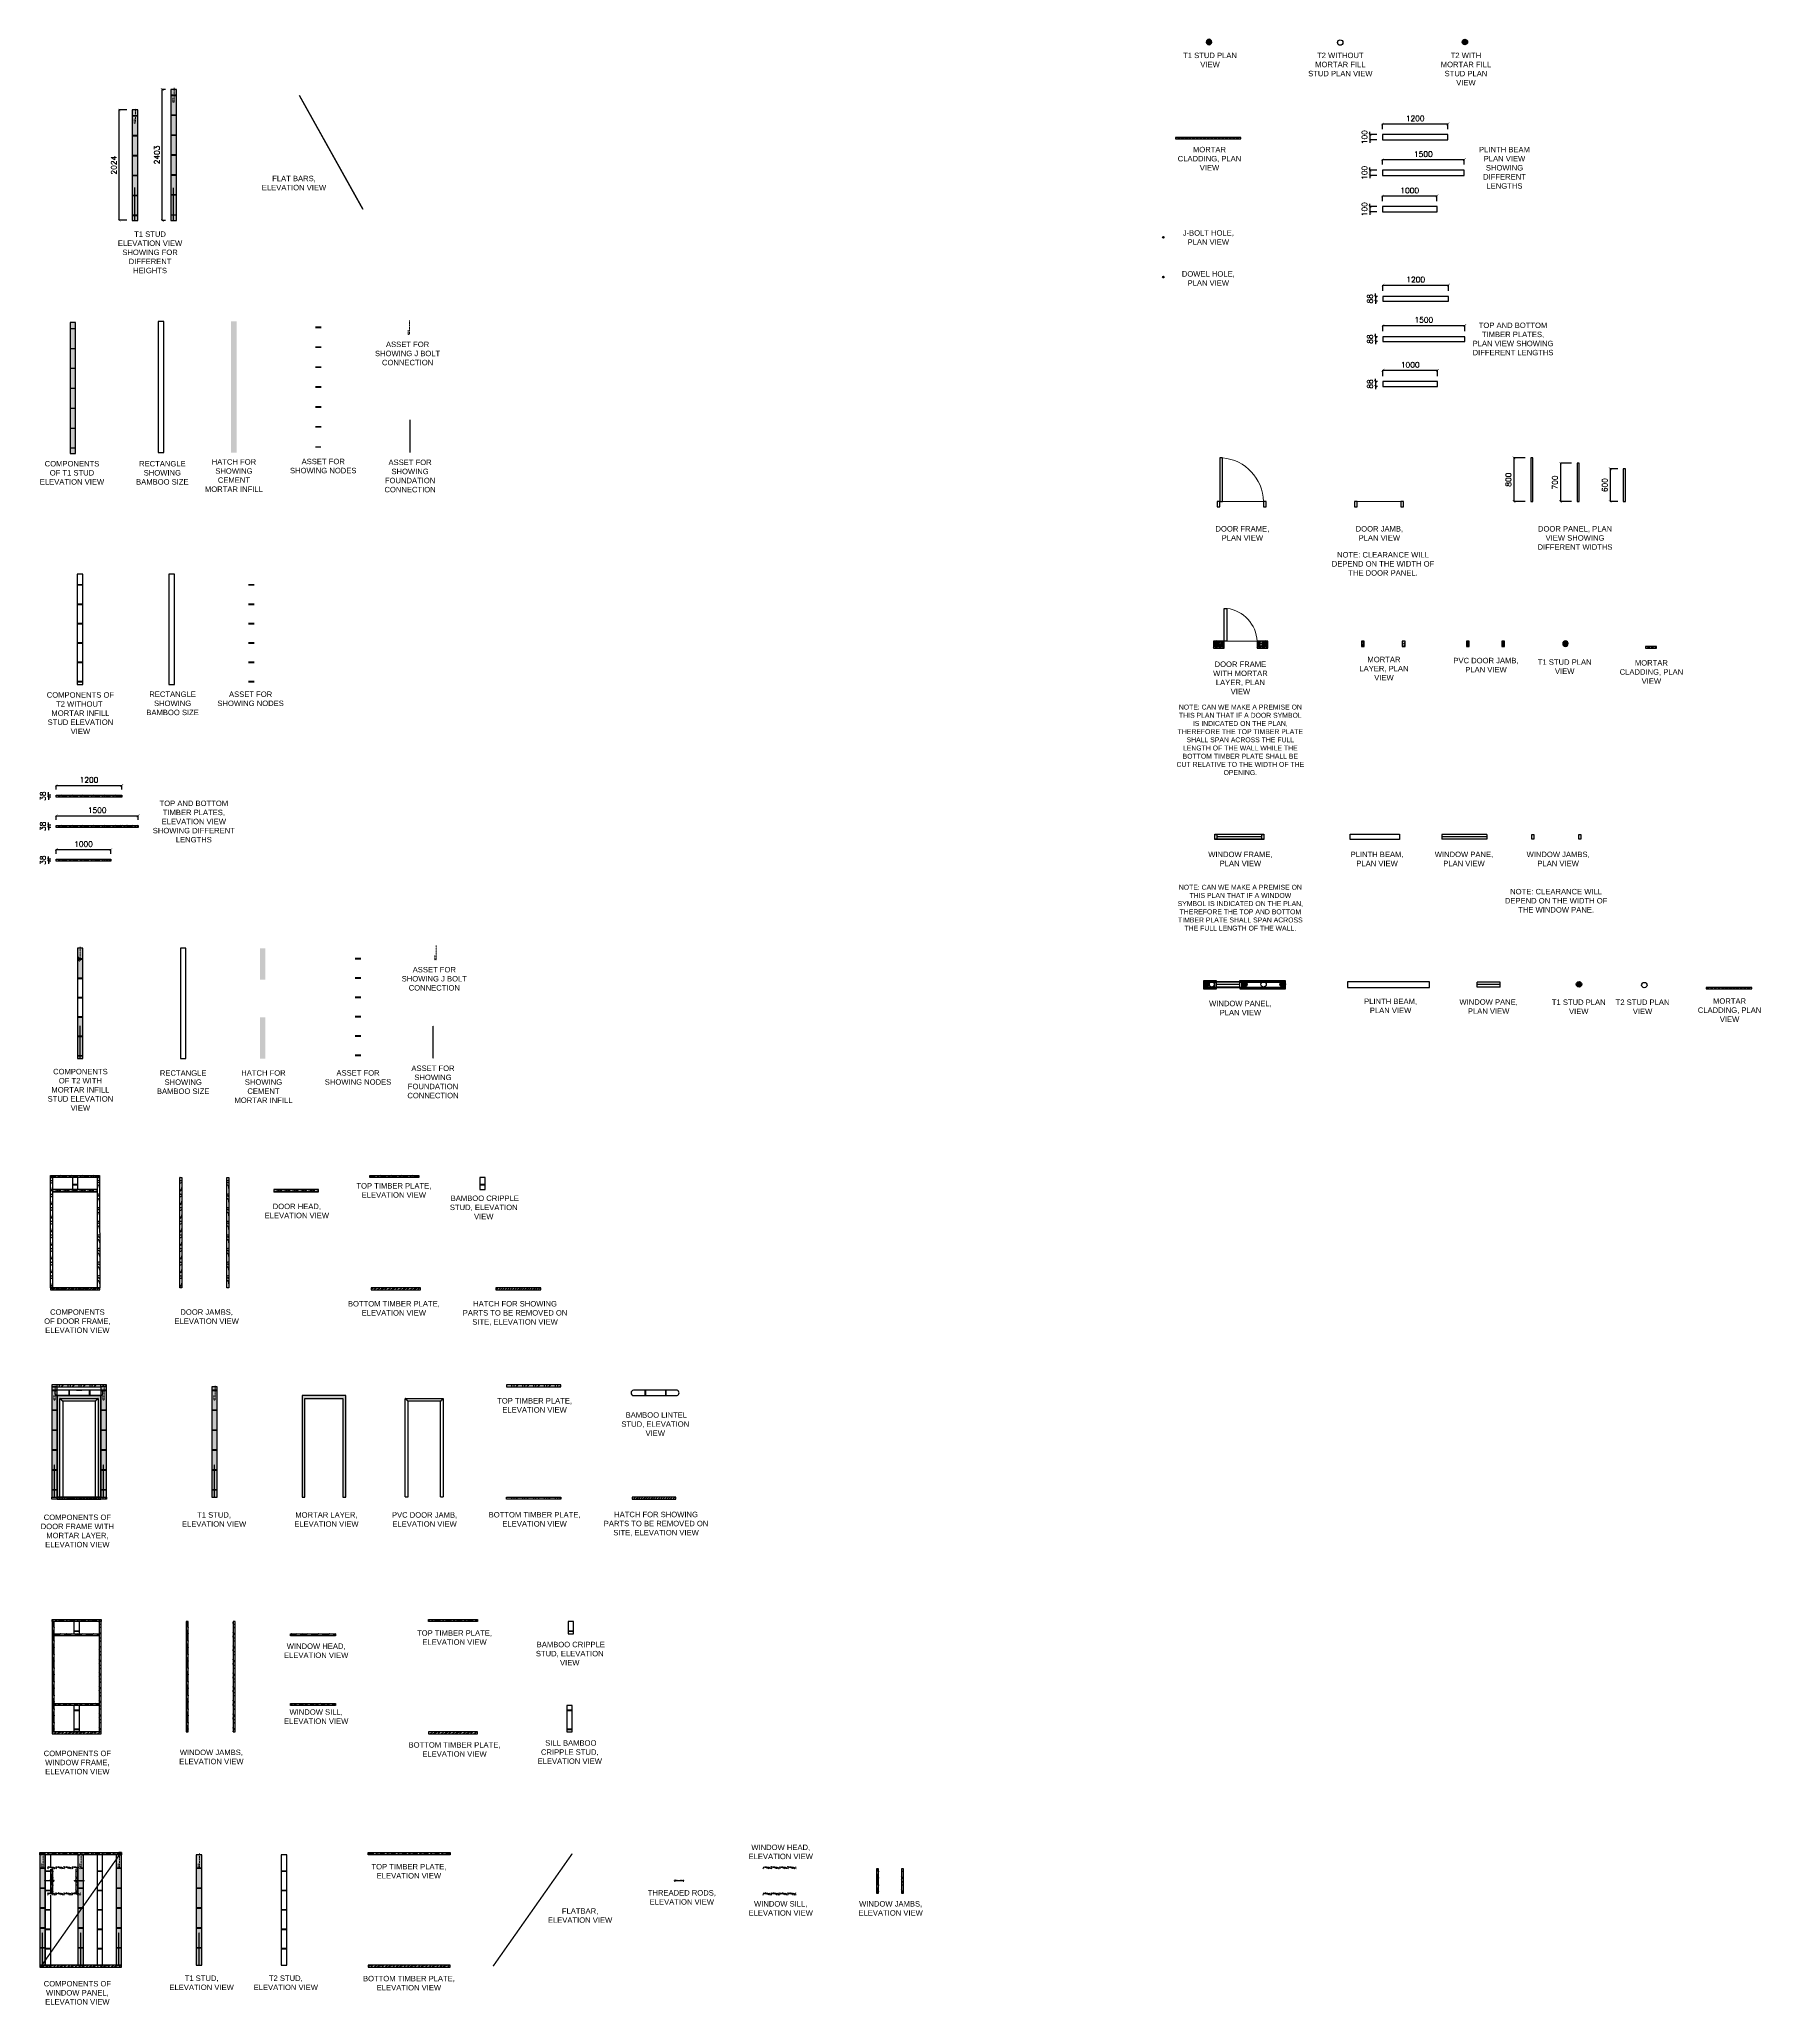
# Model space of a CAD drawing. Extents: x 6298 to 37851, y 8111 to 44134.
import ezdxf

# ---------------------------------------------------------------- set-up
doc = ezdxf.new("R2010")
doc.units = 0
doc.header["$MEASUREMENT"] = 0
doc.set_wipeout_variables(frame=1)
for name, pattern in [('baseplan_20180530$0$HIDDEN2', [4.7625, 3.175, -1.5875]), ('HIDDEN2', [4.7625, 3.175, -1.5875]), ('HIDDENX2', [0.75, 0.5, -0.25])]:
    doc.linetypes.add(name, pattern=pattern)
doc.layers.add('.', color=5, linetype='Continuous', lineweight=70)
doc.layers.add('6', color=8, linetype='Continuous', lineweight=9)
for name, color, linetype in [('0-S1', 1, 'Continuous'), ('0-S2', 2, 'Continuous'), ('0-S3', 3, 'Continuous'), ('0-S4', 4, 'Continuous'), ('0-S8', 8, 'Continuous'), ('A-ANNO-TEXT2', 2, 'Continuous'), ('A-BAMBOO POLE', 2, 'Continuous'), ('A-DIMENSIONS', 30, 'Continuous'), ('A-DOOR', 2, 'Continuous'), ('A-Hatch', 8, 'Continuous'), ('A-Hidden', 1, 'baseplan_20180530$0$HIDDEN2'), ('A-WINDOW', 2, 'Continuous'), ('AR-Bamboo Stud', 2, 'Continuous'), ('AR-Flatbar', 143, 'Continuous'), ('AR-Jambs', 3, 'Continuous'), ('AR-Timber Plate', 3, 'Continuous'), ('baseplan_20180530$0$A-DOOR', 1, 'Continuous'), ('Bolts', 4, 'HIDDEN2'), ('Screw Dowel', 140, 'Continuous'), ('Screw J-Bolt', 64, 'Continuous')]:
    doc.layers.add(name, color=color, linetype=linetype)
doc.layers.add('VP', color=7, linetype='Continuous', plot=False)
doc.styles.add('LEROY', font='simplex.shx')
doc.styles.get("Standard").update_dxf_attribs({"font": 'arial.ttf'})
doc.dimstyles.new('DIM100', dxfattribs={"dimtxt": 100, "dimasz": 50, "dimexe": 0, "dimexo": 100, "dimgap": 50, "dimtad": 1, "dimtoh": 1, "dimdec": 0, "dimzin": 1, "dimdsep": 46, "dimtxsty": 'LEROY', "dimblk1": 'ARCHTICK', "dimblk2": 'ARCHTICK', "dimsah": 1, "dimcen": 0.18, "dimclrd": 30, "dimclre": 30, "dimclrt": 3, "dimazin": 0, "dimtfac": 1, "dimtix": 1, "dimtmove": 1, "dimatfit": 3, "dimfxl": 1, "dimtvp": 1, "dimtolj": 2, "dimtzin": 0, "dimlwd": -1, "dimlwe": -1, "dimarcsym": 0})

# ---------------------------------------------------------------- blocks, each defined once
blk = doc.blocks.new('bps1')
at = {"layer": 'A-Hatch'}
h = blk.add_hatch(dxfattribs=at)
h.set_pattern_fill('ANSI37', color=256, scale=2, angle=90.0159)
h.set_pattern_definition([(135.0158525, (185831.881, -118498.2345), (-4.48888556, -4.49137021), []), (225.0158525, (185831.881, -118498.2345), (4.49137021, -4.48888556), [])])
edge = h.paths.add_edge_path()
edge.add_ellipse((30825, -11130), major_axis=(28.3, 28.3), ratio=1, start_angle=0, end_angle=360)
at = {"layer": '0-S1', "linetype": 'Continuous'}
blk.add_ellipse((30825, -11130), major_axis=(28.3, 28.3), ratio=1, start_param=2.356935, end_param=8.64012, dxfattribs=at)
at = {"layer": 'AR-Bamboo Stud', "linetype": 'Continuous'}
blk.add_circle((30825, -11130), 50, dxfattribs=at)
blk = doc.blocks.new('bpns1')
at = {"layer": 'A-BAMBOO POLE', "linetype": 'Continuous'}
blk.add_circle((31425, -11129), 50, dxfattribs=at)
blk = doc.blocks.new('A$C62F95397')
at = {"layer": 'Bolts', "lineweight": 0, "ltscale": 0.25}
for p, q in [((0, 81), (0, 12)), ((25, 262), (25, 12))]:
    blk.add_line(p, q, dxfattribs=at)
blk.add_arc((12, 12), 12.5, 180, 0, dxfattribs=at)
blk = doc.blocks.new('N2N')
blk.add_wipeout([(98003, -26145), (97903, -26145), (97903, -28169), (98003, -28169)]).dxf.layer = '0-S8'
at = {"layer": '.', "linetype": 'Continuous'}
h = blk.add_hatch(dxfattribs=at)
h.set_pattern_fill('DOTS', color=8, scale=10)
h.set_pattern_definition([(0, (7e-06, 48.67), (7.9375, 15.875), [0, -15.875])])
h.paths.add_polyline_path([(98003, -26145), (97903, -26145), (97903, -28169), (98003, -28169)])
at = {"layer": '0-S1'}
h = blk.add_hatch(dxfattribs=at)
h.set_pattern_fill('_USER', color=256, scale=365, pattern_type=0)
h.set_pattern_definition([(0, (97902.7, -25880.27), (0, 365), [])])
edge = h.paths.add_edge_path()
edge.add_line((97903, -26145), (98003, -26145))
edge.add_line((98003, -26117), (98003, -28119))
edge.add_line((98003, -28119), (97903, -28119))
edge.add_line((97903, -28119), (97903, -26122))
h = blk.add_hatch(dxfattribs=at)
h.set_pattern_fill('_USER', color=256, scale=365, pattern_type=0)
h.set_pattern_definition([(0, (97902.7, -25890.27), (0, 365), [])])
edge = h.paths.add_edge_path()
edge.add_line((97903, -26145), (98003, -26145))
edge.add_line((98003, -26125), (98003, -28139))
edge.add_line((98003, -28139), (97903, -28139))
edge.add_line((97903, -28139), (97903, -26136))
at = {"layer": '0-S2'}
blk.add_lwpolyline([(98003, -26145), (97903, -26145), (97903, -28169), (98003, -28169)], close=True, dxfattribs=at)
at = {"layer": 'Bolts', "ltscale": 0.5}
blk.add_line((97953, -28169), (97953, -27569), dxfattribs=at)
at = {"layer": 'Bolts'}
blk.add_blockref('A$C62F95397', (97938, -26388), dxfattribs=at)
blk = doc.blocks.new('_ArchTick')
at = {"color": 0, "linetype": 'ByBlock', "const_width": 0.15}
blk.add_lwpolyline([(-0.5, -0.5), (0.5, 0.5)], dxfattribs=at)
blk = doc.blocks.new('*D15')
at = {"layer": 'A-DIMENSIONS', "color": 30, "transparency": 16777216}
for p, q in [((7902, 42839), (7764, 42839)), ((7764, 40816), (7764, 42839)), ((7902, 40816), (7764, 40816))]:
    blk.add_line(p, q, dxfattribs=at)
at = {"layer": 'Defpoints', "color": 0, "transparency": 16777216}
for p in [(7764, 42839), (8002, 42839), (8002, 40816)]:
    blk.add_point(p, dxfattribs=at)
at = {"layer": 'A-DIMENSIONS', "color": 30, "transparency": 16777216, "xscale": 50, "yscale": 50, "zscale": 50}
for p, rotation in [((7764, 42839), 90), ((7764, 40816), 270)]:
    blk.add_blockref('_ArchTick', p, dxfattribs=dict(at, rotation=rotation))
at = {"layer": 'A-DIMENSIONS', "color": 3, "transparency": 16777216, "insert": (7664, 41827), "char_height": 100, "attachment_point": 5, "rotation": 90, "style": 'LEROY'}
blk.add_mtext('\\A2;2024', dxfattribs=at)
blk = doc.blocks.new('*D16')
at = {"layer": 'A-DIMENSIONS', "color": 30, "transparency": 16777216}
for p, q in [((8611, 43216), (8553, 43216)), ((8553, 40813), (8553, 43216)), ((8611, 40813), (8553, 40813))]:
    blk.add_line(p, q, dxfattribs=at)
at = {"layer": 'Defpoints', "color": 0, "transparency": 16777216}
for p in [(8553, 43216), (8711, 43216), (8711, 40813)]:
    blk.add_point(p, dxfattribs=at)
at = {"layer": 'A-DIMENSIONS', "color": 30, "transparency": 16777216, "xscale": 50, "yscale": 50, "zscale": 50}
for p, rotation in [((8553, 43216), 90), ((8553, 40813), 270)]:
    blk.add_blockref('_ArchTick', p, dxfattribs=dict(at, rotation=rotation))
at = {"layer": 'A-DIMENSIONS', "color": 3, "transparency": 16777216, "insert": (8453, 42014), "char_height": 100, "attachment_point": 5, "rotation": 90, "style": 'LEROY'}
blk.add_mtext('\\A2;2403', dxfattribs=at)
blk = doc.blocks.new('*D111')
at = {"layer": 'A-DIMENSIONS', "color": 30, "transparency": 16777216}
for p, q in [((30918, 42489), (30918, 42583)), ((30918, 42583), (32118, 42583)), ((32118, 42489), (32118, 42583))]:
    blk.add_line(p, q, dxfattribs=at)
at = {"layer": 'Defpoints', "color": 0, "transparency": 16777216}
for p in [(32118, 42583), (30918, 42389), (32118, 42389)]:
    blk.add_point(p, dxfattribs=at)
at = {"layer": 'A-DIMENSIONS', "color": 30, "transparency": 16777216, "xscale": 50, "yscale": 50, "zscale": 50, "rotation": 180}
blk.add_blockref('_ArchTick', (30918, 42583), dxfattribs=at)
at = {"layer": 'A-DIMENSIONS', "color": 30, "transparency": 16777216, "xscale": 50, "yscale": 50, "zscale": 50}
blk.add_blockref('_ArchTick', (32118, 42583), dxfattribs=at)
at = {"layer": 'A-DIMENSIONS', "color": 3, "transparency": 16777216, "insert": (31518, 42683), "char_height": 100, "attachment_point": 5, "style": 'LEROY'}
blk.add_mtext('\\A2;1200', dxfattribs=at)
blk = doc.blocks.new('*D112')
at = {"layer": 'A-DIMENSIONS', "color": 30, "transparency": 16777216}
for p, q in [((30689, 42389), (30689, 42439)), ((30818, 42389), (30689, 42389)), ((30689, 42389), (30689, 42289)), ((30818, 42289), (30689, 42289)), ((30689, 42289), (30689, 42239))]:
    blk.add_line(p, q, dxfattribs=at)
at = {"layer": 'Defpoints', "color": 0, "transparency": 16777216}
for p in [(30689, 42289), (30918, 42389), (30918, 42289)]:
    blk.add_point(p, dxfattribs=at)
at = {"layer": 'A-DIMENSIONS', "color": 30, "transparency": 16777216, "xscale": 50, "yscale": 50, "zscale": 50}
for p, rotation in [((30689, 42389), 270), ((30689, 42289), 90)]:
    blk.add_blockref('_ArchTick', p, dxfattribs=dict(at, rotation=rotation))
at = {"layer": 'A-DIMENSIONS', "color": 3, "transparency": 16777216, "insert": (30589, 42339), "char_height": 100, "attachment_point": 5, "rotation": 90, "style": 'LEROY'}
blk.add_mtext('\\A2;100', dxfattribs=at)
blk = doc.blocks.new('*D113')
at = {"layer": 'A-DIMENSIONS', "color": 30, "transparency": 16777216}
for p, q in [((30918, 41836), (30918, 41930)), ((30918, 41930), (32418, 41930)), ((32418, 41836), (32418, 41930))]:
    blk.add_line(p, q, dxfattribs=at)
at = {"layer": 'Defpoints', "color": 0, "transparency": 16777216}
for p in [(32418, 41930), (30918, 41736), (32418, 41736)]:
    blk.add_point(p, dxfattribs=at)
at = {"layer": 'A-DIMENSIONS', "color": 30, "transparency": 16777216, "xscale": 50, "yscale": 50, "zscale": 50, "rotation": 180}
blk.add_blockref('_ArchTick', (30918, 41930), dxfattribs=at)
at = {"layer": 'A-DIMENSIONS', "color": 30, "transparency": 16777216, "xscale": 50, "yscale": 50, "zscale": 50}
blk.add_blockref('_ArchTick', (32418, 41930), dxfattribs=at)
at = {"layer": 'A-DIMENSIONS', "color": 3, "transparency": 16777216, "insert": (31668, 42030), "char_height": 100, "attachment_point": 5, "style": 'LEROY'}
blk.add_mtext('\\A2;1500', dxfattribs=at)
blk = doc.blocks.new('*D114')
at = {"layer": 'A-DIMENSIONS', "color": 30, "transparency": 16777216}
for p, q in [((30689, 41736), (30689, 41786)), ((30818, 41736), (30689, 41736)), ((30689, 41736), (30689, 41636)), ((30818, 41636), (30689, 41636)), ((30689, 41636), (30689, 41586))]:
    blk.add_line(p, q, dxfattribs=at)
at = {"layer": 'Defpoints', "color": 0, "transparency": 16777216}
for p in [(30689, 41636), (30918, 41736), (30918, 41636)]:
    blk.add_point(p, dxfattribs=at)
at = {"layer": 'A-DIMENSIONS', "color": 30, "transparency": 16777216, "xscale": 50, "yscale": 50, "zscale": 50}
for p, rotation in [((30689, 41736), 270), ((30689, 41636), 90)]:
    blk.add_blockref('_ArchTick', p, dxfattribs=dict(at, rotation=rotation))
at = {"layer": 'A-DIMENSIONS', "color": 3, "transparency": 16777216, "insert": (30589, 41686), "char_height": 100, "attachment_point": 5, "rotation": 90, "style": 'LEROY'}
blk.add_mtext('\\A2;100', dxfattribs=at)
blk = doc.blocks.new('*D115')
at = {"layer": 'A-DIMENSIONS', "color": 30, "transparency": 16777216}
for p, q in [((30918, 41169), (30918, 41263)), ((30918, 41263), (31918, 41263)), ((31918, 41169), (31918, 41263))]:
    blk.add_line(p, q, dxfattribs=at)
at = {"layer": 'Defpoints', "color": 0, "transparency": 16777216}
for p in [(30918, 41069), (31918, 41263), (31918, 41069)]:
    blk.add_point(p, dxfattribs=at)
at = {"layer": 'A-DIMENSIONS', "color": 30, "transparency": 16777216, "xscale": 50, "yscale": 50, "zscale": 50, "rotation": 180}
blk.add_blockref('_ArchTick', (30918, 41263), dxfattribs=at)
at = {"layer": 'A-DIMENSIONS', "color": 30, "transparency": 16777216, "xscale": 50, "yscale": 50, "zscale": 50}
blk.add_blockref('_ArchTick', (31918, 41263), dxfattribs=at)
at = {"layer": 'A-DIMENSIONS', "color": 3, "transparency": 16777216, "insert": (31418, 41363), "char_height": 100, "attachment_point": 5, "style": 'LEROY'}
blk.add_mtext('\\A2;1000', dxfattribs=at)
blk = doc.blocks.new('*D116')
at = {"layer": 'A-DIMENSIONS', "color": 30, "transparency": 16777216}
for p, q in [((30689, 41069), (30689, 41119)), ((30818, 41069), (30689, 41069)), ((30689, 41069), (30689, 40969)), ((30818, 40969), (30689, 40969)), ((30689, 40969), (30689, 40919))]:
    blk.add_line(p, q, dxfattribs=at)
at = {"layer": 'Defpoints', "color": 0, "transparency": 16777216}
for p in [(30918, 41069), (30689, 40969), (30918, 40969)]:
    blk.add_point(p, dxfattribs=at)
at = {"layer": 'A-DIMENSIONS', "color": 30, "transparency": 16777216, "xscale": 50, "yscale": 50, "zscale": 50}
for p, rotation in [((30689, 41069), 270), ((30689, 40969), 90)]:
    blk.add_blockref('_ArchTick', p, dxfattribs=dict(at, rotation=rotation))
at = {"layer": 'A-DIMENSIONS', "color": 3, "transparency": 16777216, "insert": (30589, 41019), "char_height": 100, "attachment_point": 5, "rotation": 90, "style": 'LEROY'}
blk.add_mtext('\\A2;100', dxfattribs=at)
blk = doc.blocks.new('*D117')
at = {"layer": 'A-DIMENSIONS', "color": 30, "transparency": 16777216}
for p, q in [((6609, 30382), (6609, 30459)), ((6609, 30459), (7809, 30459)), ((7809, 30382), (7809, 30459))]:
    blk.add_line(p, q, dxfattribs=at)
at = {"layer": 'Defpoints', "color": 0, "transparency": 16777216}
for p in [(6609, 30282), (7809, 30459), (7809, 30282)]:
    blk.add_point(p, dxfattribs=at)
at = {"layer": 'A-DIMENSIONS', "color": 30, "transparency": 16777216, "xscale": 50, "yscale": 50, "zscale": 50, "rotation": 180}
blk.add_blockref('_ArchTick', (6609, 30459), dxfattribs=at)
at = {"layer": 'A-DIMENSIONS', "color": 30, "transparency": 16777216, "xscale": 50, "yscale": 50, "zscale": 50}
blk.add_blockref('_ArchTick', (7809, 30459), dxfattribs=at)
at = {"layer": 'A-DIMENSIONS', "color": 3, "transparency": 16777216, "insert": (7209, 30559), "char_height": 100, "attachment_point": 5, "style": 'LEROY'}
blk.add_mtext('\\A2;1200', dxfattribs=at)
blk = doc.blocks.new('*D118')
at = {"layer": 'A-DIMENSIONS', "color": 30, "transparency": 16777216}
for p, q in [((6464, 30282), (6464, 30332)), ((6509, 30282), (6464, 30282)), ((6464, 30244), (6464, 30282)), ((6509, 30244), (6464, 30244)), ((6464, 30244), (6464, 30194))]:
    blk.add_line(p, q, dxfattribs=at)
at = {"layer": 'Defpoints', "color": 0, "transparency": 16777216}
for p in [(6464, 30282), (6609, 30282), (6609, 30244)]:
    blk.add_point(p, dxfattribs=at)
at = {"layer": 'A-DIMENSIONS', "color": 30, "transparency": 16777216, "xscale": 50, "yscale": 50, "zscale": 50}
for p, rotation in [((6464, 30282), 270), ((6464, 30244), 90)]:
    blk.add_blockref('_ArchTick', p, dxfattribs=dict(at, rotation=rotation))
at = {"layer": 'A-DIMENSIONS', "color": 3, "transparency": 16777216, "insert": (6364, 30263), "char_height": 100, "attachment_point": 5, "rotation": 90, "style": 'LEROY'}
blk.add_mtext('\\A2;38', dxfattribs=at)
blk = doc.blocks.new('*D119')
at = {"layer": 'A-DIMENSIONS', "color": 30, "transparency": 16777216}
for p, q in [((6609, 29827), (6609, 29903)), ((6609, 29903), (8109, 29903)), ((8109, 29827), (8109, 29903))]:
    blk.add_line(p, q, dxfattribs=at)
at = {"layer": 'Defpoints', "color": 0, "transparency": 16777216}
for p in [(8109, 29903), (6609, 29727), (8109, 29727)]:
    blk.add_point(p, dxfattribs=at)
at = {"layer": 'A-DIMENSIONS', "color": 30, "transparency": 16777216, "xscale": 50, "yscale": 50, "zscale": 50, "rotation": 180}
blk.add_blockref('_ArchTick', (6609, 29903), dxfattribs=at)
at = {"layer": 'A-DIMENSIONS', "color": 30, "transparency": 16777216, "xscale": 50, "yscale": 50, "zscale": 50}
blk.add_blockref('_ArchTick', (8109, 29903), dxfattribs=at)
at = {"layer": 'A-DIMENSIONS', "color": 3, "transparency": 16777216, "insert": (7359, 30003), "char_height": 100, "attachment_point": 5, "style": 'LEROY'}
blk.add_mtext('\\A2;1500', dxfattribs=at)
blk = doc.blocks.new('*D120')
at = {"layer": 'A-DIMENSIONS', "color": 30, "transparency": 16777216}
for p, q in [((6464, 29727), (6464, 29777)), ((6509, 29727), (6464, 29727)), ((6464, 29689), (6464, 29727)), ((6509, 29689), (6464, 29689)), ((6464, 29689), (6464, 29639))]:
    blk.add_line(p, q, dxfattribs=at)
at = {"layer": 'Defpoints', "color": 0, "transparency": 16777216}
for p in [(6464, 29727), (6609, 29727), (6609, 29689)]:
    blk.add_point(p, dxfattribs=at)
at = {"layer": 'A-DIMENSIONS', "color": 30, "transparency": 16777216, "xscale": 50, "yscale": 50, "zscale": 50}
for p, rotation in [((6464, 29727), 270), ((6464, 29689), 90)]:
    blk.add_blockref('_ArchTick', p, dxfattribs=dict(at, rotation=rotation))
at = {"layer": 'A-DIMENSIONS', "color": 3, "transparency": 16777216, "insert": (6364, 29708), "char_height": 100, "attachment_point": 5, "rotation": 90, "style": 'LEROY'}
blk.add_mtext('\\A2;38', dxfattribs=at)
blk = doc.blocks.new('*D121')
at = {"layer": 'A-DIMENSIONS', "color": 30, "transparency": 16777216}
for p, q in [((6609, 29207), (6609, 29283)), ((6609, 29283), (7609, 29283)), ((7609, 29207), (7609, 29283))]:
    blk.add_line(p, q, dxfattribs=at)
at = {"layer": 'Defpoints', "color": 0, "transparency": 16777216}
for p in [(7609, 29283), (6609, 29107), (7609, 29107)]:
    blk.add_point(p, dxfattribs=at)
at = {"layer": 'A-DIMENSIONS', "color": 30, "transparency": 16777216, "xscale": 50, "yscale": 50, "zscale": 50, "rotation": 180}
blk.add_blockref('_ArchTick', (6609, 29283), dxfattribs=at)
at = {"layer": 'A-DIMENSIONS', "color": 30, "transparency": 16777216, "xscale": 50, "yscale": 50, "zscale": 50}
blk.add_blockref('_ArchTick', (7609, 29283), dxfattribs=at)
at = {"layer": 'A-DIMENSIONS', "color": 3, "transparency": 16777216, "insert": (7109, 29383), "char_height": 100, "attachment_point": 5, "style": 'LEROY'}
blk.add_mtext('\\A2;1000', dxfattribs=at)
blk = doc.blocks.new('*D122')
at = {"layer": 'A-DIMENSIONS', "color": 30, "transparency": 16777216}
for p, q in [((6464, 29107), (6464, 29157)), ((6509, 29107), (6464, 29107)), ((6464, 29069), (6464, 29107)), ((6509, 29069), (6464, 29069)), ((6464, 29069), (6464, 29019))]:
    blk.add_line(p, q, dxfattribs=at)
at = {"layer": 'Defpoints', "color": 0, "transparency": 16777216}
for p in [(6464, 29107), (6609, 29107), (6609, 29069)]:
    blk.add_point(p, dxfattribs=at)
at = {"layer": 'A-DIMENSIONS', "color": 30, "transparency": 16777216, "xscale": 50, "yscale": 50, "zscale": 50}
for p, rotation in [((6464, 29107), 270), ((6464, 29069), 90)]:
    blk.add_blockref('_ArchTick', p, dxfattribs=dict(at, rotation=rotation))
at = {"layer": 'A-DIMENSIONS', "color": 3, "transparency": 16777216, "insert": (6364, 29088), "char_height": 100, "attachment_point": 5, "rotation": 90, "style": 'LEROY'}
blk.add_mtext('\\A2;38', dxfattribs=at)
blk = doc.blocks.new('*D123')
at = {"layer": 'A-DIMENSIONS', "color": 30, "transparency": 16777216}
for p, q in [((30790, 39422), (30790, 39472)), ((30828, 39422), (30790, 39422)), ((30790, 39422), (30790, 39334)), ((30828, 39334), (30790, 39334)), ((30790, 39334), (30790, 39284))]:
    blk.add_line(p, q, dxfattribs=at)
at = {"layer": 'Defpoints', "color": 0, "transparency": 16777216}
for p in [(30790, 39334), (30928, 39422), (30928, 39334)]:
    blk.add_point(p, dxfattribs=at)
at = {"layer": 'A-DIMENSIONS', "color": 30, "transparency": 16777216, "xscale": 50, "yscale": 50, "zscale": 50}
for p, rotation in [((30790, 39422), 270), ((30790, 39334), 90)]:
    blk.add_blockref('_ArchTick', p, dxfattribs=dict(at, rotation=rotation))
at = {"layer": 'A-DIMENSIONS', "color": 3, "transparency": 16777216, "insert": (30690, 39378), "char_height": 100, "attachment_point": 5, "rotation": 90, "style": 'LEROY'}
blk.add_mtext('\\A2;88', dxfattribs=at)
blk = doc.blocks.new('*D124')
at = {"layer": 'A-DIMENSIONS', "color": 30, "transparency": 16777216}
for p, q in [((30928, 39522), (30928, 39630)), ((30928, 39630), (32128, 39630)), ((32128, 39522), (32128, 39630))]:
    blk.add_line(p, q, dxfattribs=at)
at = {"layer": 'Defpoints', "color": 0, "transparency": 16777216}
for p in [(32128, 39630), (30928, 39422), (32128, 39422)]:
    blk.add_point(p, dxfattribs=at)
at = {"layer": 'A-DIMENSIONS', "color": 30, "transparency": 16777216, "xscale": 50, "yscale": 50, "zscale": 50, "rotation": 180}
blk.add_blockref('_ArchTick', (30928, 39630), dxfattribs=at)
at = {"layer": 'A-DIMENSIONS', "color": 30, "transparency": 16777216, "xscale": 50, "yscale": 50, "zscale": 50}
blk.add_blockref('_ArchTick', (32128, 39630), dxfattribs=at)
at = {"layer": 'A-DIMENSIONS', "color": 3, "transparency": 16777216, "insert": (31528, 39730), "char_height": 100, "attachment_point": 5, "style": 'LEROY'}
blk.add_mtext('\\A2;1200', dxfattribs=at)
blk = doc.blocks.new('*D125')
at = {"layer": 'A-DIMENSIONS', "color": 30, "transparency": 16777216}
for p, q in [((30790, 38683), (30790, 38733)), ((30828, 38683), (30790, 38683)), ((30790, 38683), (30790, 38595)), ((30828, 38595), (30790, 38595)), ((30790, 38595), (30790, 38545))]:
    blk.add_line(p, q, dxfattribs=at)
at = {"layer": 'Defpoints', "color": 0, "transparency": 16777216}
for p in [(30790, 38595), (30928, 38683), (30928, 38595)]:
    blk.add_point(p, dxfattribs=at)
at = {"layer": 'A-DIMENSIONS', "color": 30, "transparency": 16777216, "xscale": 50, "yscale": 50, "zscale": 50}
for p, rotation in [((30790, 38683), 270), ((30790, 38595), 90)]:
    blk.add_blockref('_ArchTick', p, dxfattribs=dict(at, rotation=rotation))
at = {"layer": 'A-DIMENSIONS', "color": 3, "transparency": 16777216, "insert": (30690, 38639), "char_height": 100, "attachment_point": 5, "rotation": 90, "style": 'LEROY'}
blk.add_mtext('\\A2;88', dxfattribs=at)
blk = doc.blocks.new('*D126')
at = {"layer": 'A-DIMENSIONS', "color": 30, "transparency": 16777216}
for p, q in [((30928, 38783), (30928, 38891)), ((30928, 38891), (32428, 38891)), ((32428, 38783), (32428, 38891))]:
    blk.add_line(p, q, dxfattribs=at)
at = {"layer": 'Defpoints', "color": 0, "transparency": 16777216}
for p in [(30928, 38683), (32428, 38891), (32428, 38683)]:
    blk.add_point(p, dxfattribs=at)
at = {"layer": 'A-DIMENSIONS', "color": 30, "transparency": 16777216, "xscale": 50, "yscale": 50, "zscale": 50, "rotation": 180}
blk.add_blockref('_ArchTick', (30928, 38891), dxfattribs=at)
at = {"layer": 'A-DIMENSIONS', "color": 30, "transparency": 16777216, "xscale": 50, "yscale": 50, "zscale": 50}
blk.add_blockref('_ArchTick', (32428, 38891), dxfattribs=at)
at = {"layer": 'A-DIMENSIONS', "color": 3, "transparency": 16777216, "insert": (31678, 38991), "char_height": 100, "attachment_point": 5, "style": 'LEROY'}
blk.add_mtext('\\A2;1500', dxfattribs=at)
blk = doc.blocks.new('*D127')
at = {"layer": 'A-DIMENSIONS', "color": 30, "transparency": 16777216}
for p, q in [((30790, 37860), (30790, 37910)), ((30828, 37860), (30790, 37860)), ((30790, 37860), (30790, 37772)), ((30828, 37772), (30790, 37772)), ((30790, 37772), (30790, 37722))]:
    blk.add_line(p, q, dxfattribs=at)
at = {"layer": 'Defpoints', "color": 0, "transparency": 16777216}
for p in [(30928, 37860), (30790, 37772), (30928, 37772)]:
    blk.add_point(p, dxfattribs=at)
at = {"layer": 'A-DIMENSIONS', "color": 30, "transparency": 16777216, "xscale": 50, "yscale": 50, "zscale": 50}
for p, rotation in [((30790, 37860), 270), ((30790, 37772), 90)]:
    blk.add_blockref('_ArchTick', p, dxfattribs=dict(at, rotation=rotation))
at = {"layer": 'A-DIMENSIONS', "color": 3, "transparency": 16777216, "insert": (30690, 37816), "char_height": 100, "attachment_point": 5, "rotation": 90, "style": 'LEROY'}
blk.add_mtext('\\A2;88', dxfattribs=at)
blk = doc.blocks.new('*D128')
at = {"layer": 'A-DIMENSIONS', "color": 30, "transparency": 16777216}
for p, q in [((30928, 37960), (30928, 38067)), ((30928, 38067), (31928, 38067)), ((31928, 37960), (31928, 38067))]:
    blk.add_line(p, q, dxfattribs=at)
at = {"layer": 'Defpoints', "color": 0, "transparency": 16777216}
for p in [(30928, 37860), (31928, 38067), (31928, 37860)]:
    blk.add_point(p, dxfattribs=at)
at = {"layer": 'A-DIMENSIONS', "color": 30, "transparency": 16777216, "xscale": 50, "yscale": 50, "zscale": 50, "rotation": 180}
blk.add_blockref('_ArchTick', (30928, 38067), dxfattribs=at)
at = {"layer": 'A-DIMENSIONS', "color": 30, "transparency": 16777216, "xscale": 50, "yscale": 50, "zscale": 50}
blk.add_blockref('_ArchTick', (31928, 38067), dxfattribs=at)
at = {"layer": 'A-DIMENSIONS', "color": 3, "transparency": 16777216, "insert": (31428, 38167), "char_height": 100, "attachment_point": 5, "style": 'LEROY'}
blk.add_mtext('\\A2;1000', dxfattribs=at)
blk = doc.blocks.new('J-Bolt Hole')
at = {"layer": 'Screw J-Bolt'}
h = blk.add_hatch(color=256, dxfattribs=at)
h.dxf.hatch_style = 1
h.paths.add_polyline_path([(91219, 31515, 1), (91191, 31515, 1)])
blk.add_circle((91205, 31515), 14, dxfattribs=at)
blk = doc.blocks.new('Dowel Hole')
at = {"layer": 'Screw Dowel'}
h = blk.add_hatch(color=256, dxfattribs=at)
h.dxf.hatch_style = 1
h.paths.add_polyline_path([(92139, 31231, 1), (92171, 31231, 1)])
blk.add_circle((92155, 31231), 16, dxfattribs=at)
blk = doc.blocks.new('*D132')
at = {"layer": 'A-DIMENSIONS', "color": 30, "transparency": 16777216}
for p, q in [((33536, 36462), (33328, 36462)), ((33328, 36462), (33328, 35662)), ((33536, 35662), (33328, 35662))]:
    blk.add_line(p, q, dxfattribs=at)
at = {"layer": 'Defpoints', "color": 0, "transparency": 16777216}
for p in [(33636, 36462, 18334), (33328, 35662), (33636, 35662, 18334)]:
    blk.add_point(p, dxfattribs=at)
at = {"layer": 'A-DIMENSIONS', "color": 30, "transparency": 16777216, "xscale": 50, "yscale": 50, "zscale": 50}
for p, rotation in [((33328, 36462), 90), ((33328, 35662), 270)]:
    blk.add_blockref('_ArchTick', p, dxfattribs=dict(at, rotation=rotation))
at = {"layer": 'A-DIMENSIONS', "color": 3, "transparency": 16777216, "insert": (33228, 36062), "char_height": 100, "attachment_point": 5, "rotation": 90, "style": 'LEROY'}
blk.add_mtext('\\A2;800', dxfattribs=at)
blk = doc.blocks.new('*D133')
at = {"layer": 'A-DIMENSIONS', "color": 30, "transparency": 16777216}
for p, q in [((34386, 36362), (34179, 36362)), ((34179, 36362), (34179, 35662)), ((34386, 35662), (34179, 35662))]:
    blk.add_line(p, q, dxfattribs=at)
at = {"layer": 'Defpoints', "color": 0, "transparency": 16777216}
for p in [(34486, 36362, 18334), (34179, 35662), (34486, 35662, 18334)]:
    blk.add_point(p, dxfattribs=at)
at = {"layer": 'A-DIMENSIONS', "color": 30, "transparency": 16777216, "xscale": 50, "yscale": 50, "zscale": 50}
for p, rotation in [((34179, 36362), 90), ((34179, 35662), 270)]:
    blk.add_blockref('_ArchTick', p, dxfattribs=dict(at, rotation=rotation))
at = {"layer": 'A-DIMENSIONS', "color": 3, "transparency": 16777216, "insert": (34079, 36012), "char_height": 100, "attachment_point": 5, "rotation": 90, "style": 'LEROY'}
blk.add_mtext('\\A2;700', dxfattribs=at)
blk = doc.blocks.new('*D134')
at = {"layer": 'A-DIMENSIONS', "color": 30, "transparency": 16777216}
for p, q in [((35232, 36262), (35093, 36262)), ((35093, 36262), (35093, 35662)), ((35232, 35662), (35093, 35662))]:
    blk.add_line(p, q, dxfattribs=at)
at = {"layer": 'Defpoints', "color": 0, "transparency": 16777216}
for p in [(35332, 36262, 18334), (35093, 35662), (35332, 35662, 18334)]:
    blk.add_point(p, dxfattribs=at)
at = {"layer": 'A-DIMENSIONS', "color": 30, "transparency": 16777216, "xscale": 50, "yscale": 50, "zscale": 50}
for p, rotation in [((35093, 36262), 90), ((35093, 35662), 270)]:
    blk.add_blockref('_ArchTick', p, dxfattribs=dict(at, rotation=rotation))
at = {"layer": 'A-DIMENSIONS', "color": 3, "transparency": 16777216, "insert": (34993, 35962), "char_height": 100, "attachment_point": 5, "rotation": 90, "style": 'LEROY'}
blk.add_mtext('\\A2;600', dxfattribs=at)
blk = doc.blocks.new('Type B')
at = {"layer": '0-S1'}
h = blk.add_hatch(dxfattribs=at)
h.set_pattern_fill('_USER', color=256, scale=355, pattern_type=0)
h.set_pattern_definition([(0, (10628.1, 16236), (0, 355), [])])
edge = h.paths.add_edge_path()
edge.add_line((9748, 18210), (9848, 18210))
edge.add_line((9848, 18191), (9848, 16216))
edge.add_line((9848, 16216), (9748, 16216))
edge.add_line((9748, 16216), (9748, 18189))
h = blk.add_hatch(dxfattribs=at)
h.set_pattern_fill('_USER', color=256, scale=355, pattern_type=0)
h.set_pattern_definition([(0, (10628.1, 16246), (0, 355), [])])
edge = h.paths.add_edge_path()
edge.add_line((9748, 18210), (9848, 18210))
edge.add_line((9848, 18210), (9848, 16236))
edge.add_line((9848, 16236), (9748, 16236))
edge.add_line((9748, 16236), (9748, 18210))
at = {"layer": 'AR-Bamboo Stud'}
blk.add_lwpolyline([(9848, 18210), (9748, 18210), (9748, 16186), (9848, 16186)], close=True, dxfattribs=at)
blk = doc.blocks.new('A$C40FF31BB')
at = {"layer": '0-S2'}
for points in [[(-8, 3), (-8, -3), (-11, -3), (-11, 3)], [(-2, 6), (-2, -6), (-8, -6), (-8, 6)], [(0, 10), (0, -10), (-2, -10), (-2, 10)], [(150, -10), (150, 10), (152, 10), (152, -10)], [(152, -6), (152, 6), (158, 6), (158, -6)], [(158, -3), (158, 3), (161, 3), (161, -3)]]:
    blk.add_lwpolyline(points, close=True, dxfattribs=at)
for points in [[(-11, 2), (-8, 2)], [(-8, 2), (-2, 2)], [(158, 2), (152, 2)], [(161, 2), (158, 2)], [(-11, -2), (-8, -2)], [(-8, -2), (-2, -2)], [(158, -2), (152, -2)], [(161, -2), (158, -2)]]:
    blk.add_lwpolyline(points, dxfattribs=at)
at = {"linetype": 'Continuous', "ltscale": 0.3}
blk.add_wipeout([(0, 4), (150, 4), (150, -4), (0, -4)], dxfattribs=at).dxf.layer = '0-S2'
at = {"layer": '0-S1'}
h = blk.add_hatch(dxfattribs=at)
h.set_pattern_fill('STEEL', color=256, scale=2)
h.set_pattern_definition([(45, (-491030.1785, 342313.016), (-4.49012806, 4.49012806), []), (45, (-491030.1785, 342316.191), (-4.49012806, 4.49012806), [])])
h.paths.add_polyline_path([(0, 4), (150, 4), (150, -4), (0, -4)])

msp = doc.modelspace()

# ---------------------------------------------------------------- hatches: boundary and pattern name
at = {"layer": '.', "linetype": 'Continuous'}
h = msp.add_hatch(dxfattribs=at)
h.set_pattern_fill('DOTS', color=8, scale=10)
h.set_pattern_definition([(0, (-88088.2, 65156.792), (7.9375, 15.875), [0, -15.875])])
h.paths.add_polyline_path([(9914.5, 38963.3), (9814.5, 38963.3), (9814.4, 36560.2), (9914.4, 36560.2)])
h = msp.add_hatch()
h.set_pattern_fill('_USER', color=8, scale=350, pattern_type=0)
h.set_pattern_definition([(0, (7078.65, 19373.5), (0, 350), [])])
h.paths.add_polyline_path([(6978.6, 19323.5), (7078.7, 19323.5), (7078.7, 19435.6), (6978.7, 19435.6)])
h.paths.add_polyline_path([(7078.7, 19323.5), (6978.6, 19323.5), (6978.7, 19323.5), (7078.7, 19323.5)], flags=17)
h = msp.add_hatch()
h.set_pattern_fill('HWOD20E1', color=8, scale=5, angle=90, pattern_type=2)
h.set_pattern_definition([(104.03624, (-200477.26, 91204.27), (-250, 2e-07), [41.2311, -989.5454]), (104.03624, (-200477.26, 91454.27), (-250, 2e-07), [41.2311, -989.5454]), (104.03624, (-200477.26, 91704.27), (-250, 2e-07), [41.2311, -989.5454]), (104.03624, (-200477.26, 91954.27), (-250, 2e-07), [41.2311, -989.5454]), (108.43495, (-200487.26, 91244.27), (-250, 4e-07), [47.4342, -743.1352]), (108.43495, (-200487.26, 91494.27), (-250, 4e-07), [47.4342, -743.1352]), (108.43495, (-200487.26, 91744.27), (-250, 4e-07), [47.4342, -743.1352]), (111.80141, (-200502.26, 91289.27), (-250, -6e-06), [26.9258, -1319.3654]), (111.80141, (-200502.26, 91539.27), (-250, -6e-06), [26.9258, -1319.3654]), (111.80141, (-200502.26, 91789.27), (-250, -6e-06), [26.9258, -1319.3654]), (111.80141, (-200502.26, 92039.27), (-250, -6e-06), [26.9258, -1319.3654]), (111.80141, (-200502.26, 92289.27), (-250, -6e-06), [26.9258, -1319.3654]), (153.43495, (-200512.26, 91314.27), (-249.999994, -4e-06), [11.18034, -547.83665]), (180, (-200522.26, 91319.27), (-3e-14, -250), [10, -240]), (243.43495, (-200532.26, 91319.27), (-250, 1e-05), [11.18034, -547.83665]), (243.43495, (-200532.26, 91569.27), (-250, 1e-05), [11.18034, -547.83665]), (180, (-200537.26, 91309.27), (-3e-14, -250), [10, -240]), (135, (-200547.26, 91309.27), (-250, 3e-14), [7.07107, -346.48232]), (135, (-200552.26, 91314.27), (-250, 3e-14), [7.07107, -346.48232]), (180, (-200557.26, 91319.27), (-3e-14, -250), [5, -245]), (236.30994, (-200562.26, 91319.27), (-250, -1e-05), [18.02776, -883.3601]), (236.30994, (-200562.26, 91569.27), (-250, -1e-05), [18.02776, -883.3601]), (236.30994, (-200562.26, 91819.27), (-250, -1e-05), [18.02776, -883.3601]), (258.69008, (-200572.26, 91304.27), (-250, -3e-05), [25.4951, -1249.2598]), (258.69008, (-200572.26, 91554.27), (-250, -3e-05), [25.4951, -1249.2598]), (258.69008, (-200572.26, 91804.27), (-250, -3e-05), [25.4951, -1249.2598]), (258.69008, (-200572.26, 92054.27), (-250, -3e-05), [25.4951, -1249.2598]), (258.69008, (-200572.26, 92304.27), (-250, -3e-05), [25.4951, -1249.2598]), (261.86989, (-200577.26, 91279.27), (-250, 3e-05), [35.3553, -1732.4117]), (261.86989, (-200577.26, 91529.27), (-250, 3e-05), [35.3553, -1732.4117]), (261.86989, (-200577.26, 91779.27), (-250, 3e-05), [35.3553, -1732.4117]), (261.86989, (-200577.26, 92029.27), (-250, 3e-05), [35.3553, -1732.4117]), (261.86989, (-200577.26, 92279.27), (-250, 3e-05), [35.3553, -1732.4117]), (261.86989, (-200577.26, 92529.27), (-250, 3e-05), [35.3553, -1732.4117]), (261.86989, (-200577.26, 92779.27), (-250, 3e-05), [35.3553, -1732.4117]), (262.87498, (-200582.26, 91244.27), (-250, -2e-06), [40.3113, -1975.2531]), (262.87498, (-200582.26, 91494.27), (-250, -2e-06), [40.3113, -1975.2531]), (262.87498, (-200582.26, 91744.27), (-250, -2e-06), [40.3113, -1975.2531]), (262.87498, (-200582.26, 91994.27), (-250, -2e-06), [40.3113, -1975.2531]), (262.87498, (-200582.26, 92244.27), (-250, -2e-06), [40.3113, -1975.2531]), (262.87498, (-200582.26, 92494.27), (-250, -2e-06), [40.3113, -1975.2531]), (262.87498, (-200582.26, 92744.27), (-250, -2e-06), [40.3113, -1975.2531]), (262.87498, (-200582.26, 92994.27), (-250, -2e-06), [40.3113, -1975.2531]), (110.85446, (-200442.26, 91204.27), (-250, -1e-06), [112.361, -5505.6903]), (110.85446, (-200442.26, 91454.27), (-250, -1e-06), [112.361, -5505.6903]), (110.85446, (-200442.26, 91704.27), (-250, -1e-06), [112.361, -5505.6903]), (110.85446, (-200442.26, 91954.27), (-250, -1e-06), [112.361, -5505.6903]), (110.85446, (-200442.26, 92204.27), (-250, -1e-06), [112.361, -5505.6903]), (110.85446, (-200442.26, 92454.27), (-250, -1e-06), [112.361, -5505.6903]), (110.85446, (-200442.26, 92704.27), (-250, -1e-06), [112.361, -5505.6903]), (110.85446, (-200442.26, 92954.27), (-250, -1e-06), [112.361, -5505.6903]), (110.85446, (-200442.26, 93204.27), (-250, -1e-06), [112.361, -5505.6903]), (110.85446, (-200442.26, 93454.27), (-250, -1e-06), [112.361, -5505.6903]), (110.85446, (-200442.26, 93704.27), (-250, -1e-06), [112.361, -5505.6903]), (110.85446, (-200442.26, 93954.27), (-250, -1e-06), [112.361, -5505.6903]), (110.85446, (-200442.26, 94204.27), (-250, -1e-06), [112.361, -5505.6903]), (110.85446, (-200442.26, 94454.27), (-250, -1e-06), [112.361, -5505.6903]), (110.85446, (-200442.26, 94704.27), (-250, -1e-06), [112.361, -5505.6903]), (110.85446, (-200442.26, 94954.27), (-250, -1e-06), [112.361, -5505.6903]), (110.85446, (-200442.26, 95204.27), (-250, -1e-06), [112.361, -5505.6903]), (110.85446, (-200442.26, 95454.27), (-250, -1e-06), [112.361, -5505.6903]), (110.85446, (-200442.26, 95704.27), (-250, -1e-06), [112.361, -5505.6903]), (110.85446, (-200442.26, 95954.27), (-250, -1e-06), [112.361, -5505.6903]), (110.85446, (-200442.26, 96204.27), (-250, -1e-06), [112.361, -5505.6903]), (113.96249, (-200482.26, 91309.27), (-250, -9e-06), [49.2443, -2412.9701]), (113.96249, (-200482.26, 91559.27), (-250, -9e-06), [49.2443, -2412.9701]), (113.96249, (-200482.26, 91809.27), (-250, -9e-06), [49.2443, -2412.9701]), (113.96249, (-200482.26, 92059.27), (-250, -9e-06), [49.2443, -2412.9701]), (113.96249, (-200482.26, 92309.27), (-250, -9e-06), [49.2443, -2412.9701]), (113.96249, (-200482.26, 92559.27), (-250, -9e-06), [49.2443, -2412.9701]), (113.96249, (-200482.26, 92809.27), (-250, -9e-06), [49.2443, -2412.9701]), (113.96249, (-200482.26, 93059.27), (-250, -9e-06), [49.2443, -2412.9701]), (113.96249, (-200482.26, 93309.27), (-250, -9e-06), [49.2443, -2412.9701]), (153.43495, (-200502.26, 91354.27), (-249.999994, -4e-06), [11.18034, -547.83665]), (198.43495, (-200512.26, 91359.27), (-250.000006, -1.1e-05), [15.8114, -774.758]), (198.43495, (-200527.26, 91354.27), (-250.000006, -1.1e-05), [15.8114, -774.758]), (135, (-200542.26, 91349.27), (-250, 3e-14), [21.2132, -332.3402]), (161.56505, (-200557.26, 91364.27), (-250.000008, 7e-06), [15.8114, -774.758]), (225, (-200572.26, 91369.27), (-250, 3e-14), [14.14214, -339.41124]), (233.1301, (-200582.26, 91359.27), (-250, -7e-07), [25, -1225]), (233.1301, (-200582.26, 91609.27), (-250, -7e-07), [25, -1225]), (233.1301, (-200582.26, 91859.27), (-250, -7e-07), [25, -1225]), (233.1301, (-200582.26, 92109.27), (-250, -7e-07), [25, -1225]), (260.53767, (-200597.26, 91339.27), (-250, 3e-05), [30.4138, -1490.2768]), (260.53767, (-200597.26, 91589.27), (-250, 3e-05), [30.4138, -1490.2768]), (260.53767, (-200597.26, 91839.27), (-250, 3e-05), [30.4138, -1490.2768]), (260.53767, (-200597.26, 92089.27), (-250, 3e-05), [30.4138, -1490.2768]), (260.53767, (-200597.26, 92339.27), (-250, 3e-05), [30.4138, -1490.2768]), (260.53767, (-200597.26, 92589.27), (-250, 3e-05), [30.4138, -1490.2768]), (251.56505, (-200602.26, 91309.27), (-250, 2e-05), [47.4342, -743.1352]), (251.56505, (-200602.26, 91559.27), (-250, 2e-05), [47.4342, -743.1352]), (251.56505, (-200602.26, 91809.27), (-250, 2e-05), [47.4342, -743.1352]), (260.53767, (-200617.26, 91264.27), (-250, 3e-05), [60.8276, -1459.863]), (260.53767, (-200617.26, 91514.27), (-250, 3e-05), [60.8276, -1459.863]), (260.53767, (-200617.26, 91764.27), (-250, 3e-05), [60.8276, -1459.863]), (260.53767, (-200617.26, 92014.27), (-250, 3e-05), [60.8276, -1459.863]), (260.53767, (-200617.26, 92264.27), (-250, 3e-05), [60.8276, -1459.863]), (260.53767, (-200617.26, 92514.27), (-250, 3e-05), [60.8276, -1459.863]), (206.56505, (-200417.26, 91304.27), (-250.000007, -1.3e-05), [11.18034, -547.83665]), (225, (-200427.26, 91299.27), (-250, 3e-14), [14.14214, -339.41124]), (153.43495, (-200437.26, 91289.27), (-249.999994, -4e-06), [11.18034, -547.83665]), (123.69007, (-200447.26, 91294.27), (-250, 9e-06), [36.0555, -865.3323]), (123.69007, (-200447.26, 91544.27), (-250, 9e-06), [36.0555, -865.3323]), (123.69007, (-200447.26, 91794.27), (-250, 9e-06), [36.0555, -865.3323]), (116.56505, (-200467.26, 91324.27), (-250, 4e-06), [44.72136, -514.2956]), (116.56505, (-200467.26, 91574.27), (-250, 4e-06), [44.72136, -514.2956]), (105.9454, (-200487.26, 91364.27), (-250, -4e-07), [36.4005, -1783.6269]), (105.9454, (-200487.26, 91614.27), (-250, -4e-07), [36.4005, -1783.6269]), (105.9454, (-200487.26, 91864.27), (-250, -4e-07), [36.4005, -1783.6269]), (105.9454, (-200487.26, 92114.27), (-250, -4e-07), [36.4005, -1783.6269]), (105.9454, (-200487.26, 92364.27), (-250, -4e-07), [36.4005, -1783.6269]), (105.9454, (-200487.26, 92614.27), (-250, -4e-07), [36.4005, -1783.6269]), (105.9454, (-200487.26, 92864.27), (-250, -4e-07), [36.4005, -1783.6269]), (98.1301, (-200497.26, 91399.27), (-250, 7e-07), [35.3553, -1732.4117]), (98.1301, (-200497.26, 91649.27), (-250, 7e-07), [35.3553, -1732.4117]), (98.1301, (-200497.26, 91899.27), (-250, 7e-07), [35.3553, -1732.4117]), (98.1301, (-200497.26, 92149.27), (-250, 7e-07), [35.3553, -1732.4117]), (98.1301, (-200497.26, 92399.27), (-250, 7e-07), [35.3553, -1732.4117]), (98.1301, (-200497.26, 92649.27), (-250, 7e-07), [35.3553, -1732.4117]), (98.1301, (-200497.26, 92899.27), (-250, 7e-07), [35.3553, -1732.4117]), (104.03624, (-200502.26, 91434.27), (-250, 2e-07), [20.6155, -1010.1609]), (104.03624, (-200502.26, 91684.27), (-250, 2e-07), [20.6155, -1010.1609]), (104.03624, (-200502.26, 91934.27), (-250, 2e-07), [20.6155, -1010.1609]), (104.03624, (-200502.26, 92184.27), (-250, 2e-07), [20.6155, -1010.1609]), (0, (-200417.26, 91304.27), (0, 250), [5, -245]), (254.74489, (-200587.26, 91454.27), (-250, -5e-06), [57.0088, -2793.43]), (254.74489, (-200587.26, 91704.27), (-250, -5e-06), [57.0088, -2793.43]), (254.74489, (-200587.26, 91954.27), (-250, -5e-06), [57.0088, -2793.43]), (254.74489, (-200587.26, 92204.27), (-250, -5e-06), [57.0088, -2793.43]), (254.74489, (-200587.26, 92454.27), (-250, -5e-06), [57.0088, -2793.43]), (254.74489, (-200587.26, 92704.27), (-250, -5e-06), [57.0088, -2793.43]), (254.74489, (-200587.26, 92954.27), (-250, -5e-06), [57.0088, -2793.43]), (254.74489, (-200587.26, 93204.27), (-250, -5e-06), [57.0088, -2793.43]), (254.74489, (-200587.26, 93454.27), (-250, -5e-06), [57.0088, -2793.43]), (254.74489, (-200587.26, 93704.27), (-250, -5e-06), [57.0088, -2793.43]), (254.74489, (-200587.26, 93954.27), (-250, -5e-06), [57.0088, -2793.43]), (249.44395, (-200602.26, 91399.27), (-250, -3e-05), [42.72, -2093.281]), (249.44395, (-200602.26, 91649.27), (-250, -3e-05), [42.72, -2093.281]), (249.44395, (-200602.26, 91899.27), (-250, -3e-05), [42.72, -2093.281]), (249.44395, (-200602.26, 92149.27), (-250, -3e-05), [42.72, -2093.281]), (249.44395, (-200602.26, 92399.27), (-250, -3e-05), [42.72, -2093.281]), (249.44395, (-200602.26, 92649.27), (-250, -3e-05), [42.72, -2093.281]), (249.44395, (-200602.26, 92899.27), (-250, -3e-05), [42.72, -2093.281]), (249.44395, (-200602.26, 93149.27), (-250, -3e-05), [42.72, -2093.281]), (225, (-200617.26, 91359.27), (-250, 3e-14), [14.14214, -339.41124]), (180, (-200627.26, 91349.27), (-3e-14, -250), [10, -240]), (153.43495, (-200637.26, 91349.27), (-249.999994, -4e-06), [11.18034, -547.83665]), (180, (-200647.26, 91354.27), (-3e-14, -250), [10, -240]), (180, (-200657.26, 91354.27), (-3e-14, -250), [5, -245]), (99.46232, (-200507.26, 91204.27), (-250, 3e-06), [30.4138, -1490.2768]), (99.46232, (-200507.26, 91454.27), (-250, 3e-06), [30.4138, -1490.2768]), (99.46232, (-200507.26, 91704.27), (-250, 3e-06), [30.4138, -1490.2768]), (99.46232, (-200507.26, 91954.27), (-250, 3e-06), [30.4138, -1490.2768]), (99.46232, (-200507.26, 92204.27), (-250, 3e-06), [30.4138, -1490.2768]), (99.46232, (-200507.26, 92454.27), (-250, 3e-06), [30.4138, -1490.2768]), (111.80141, (-200512.26, 91234.27), (-250, -6e-06), [26.9258, -1319.3654]), (111.80141, (-200512.26, 91484.27), (-250, -6e-06), [26.9258, -1319.3654]), (111.80141, (-200512.26, 91734.27), (-250, -6e-06), [26.9258, -1319.3654]), (111.80141, (-200512.26, 91984.27), (-250, -6e-06), [26.9258, -1319.3654]), (111.80141, (-200512.26, 92234.27), (-250, -6e-06), [26.9258, -1319.3654]), (135, (-200522.26, 91259.27), (-250, 3e-14), [14.14214, -339.41124]), (198.43495, (-200532.26, 91269.27), (-250.000006, -1.1e-05), [15.8114, -774.758]), (243.43495, (-200547.26, 91264.27), (-250, 1e-05), [22.3607, -536.6563]), (243.43495, (-200547.26, 91514.27), (-250, 1e-05), [22.3607, -536.6563]), (255.96376, (-200557.26, 91244.27), (-250, 6e-06), [20.6155, -1010.1609]), (255.96376, (-200557.26, 91494.27), (-250, 6e-06), [20.6155, -1010.1609]), (255.96376, (-200557.26, 91744.27), (-250, 6e-06), [20.6155, -1010.1609]), (255.96376, (-200557.26, 91994.27), (-250, 6e-06), [20.6155, -1010.1609]), (255.96376, (-200562.26, 91224.27), (-250, 6e-06), [20.6155, -1010.1609]), (255.96376, (-200562.26, 91474.27), (-250, 6e-06), [20.6155, -1010.1609]), (255.96376, (-200562.26, 91724.27), (-250, 6e-06), [20.6155, -1010.1609]), (255.96376, (-200562.26, 91974.27), (-250, 6e-06), [20.6155, -1010.1609]), (248.19859, (-200627.26, 91454.27), (-250, -3e-05), [26.9258, -1319.3654]), (248.19859, (-200627.26, 91704.27), (-250, -3e-05), [26.9258, -1319.3654]), (248.19859, (-200627.26, 91954.27), (-250, -3e-05), [26.9258, -1319.3654]), (248.19859, (-200627.26, 92204.27), (-250, -3e-05), [26.9258, -1319.3654]), (248.19859, (-200627.26, 92454.27), (-250, -3e-05), [26.9258, -1319.3654]), (243.43495, (-200637.26, 91429.27), (-250, 1e-05), [11.18034, -547.83665]), (243.43495, (-200637.26, 91679.27), (-250, 1e-05), [11.18034, -547.83665]), (225, (-200642.26, 91419.27), (-250, 3e-14), [14.14214, -339.41124]), (180, (-200652.26, 91409.27), (-3e-14, -250), [5, -245]), (135, (-200657.26, 91409.27), (-250, 3e-14), [7.07107, -346.48232]), (255.96376, (-200567.26, 91454.27), (-250, 6e-06), [41.2311, -989.5454]), (255.96376, (-200567.26, 91704.27), (-250, 6e-06), [41.2311, -989.5454]), (255.96376, (-200567.26, 91954.27), (-250, 6e-06), [41.2311, -989.5454]), (255.96376, (-200567.26, 92204.27), (-250, 6e-06), [41.2311, -989.5454]), (251.56505, (-200577.26, 91414.27), (-250, 2e-05), [31.6228, -758.9466]), (251.56505, (-200577.26, 91664.27), (-250, 2e-05), [31.6228, -758.9466]), (251.56505, (-200577.26, 91914.27), (-250, 2e-05), [31.6228, -758.9466]), (239.03624, (-200587.26, 91384.27), (-250, 2e-05), [29.1548, -1428.5832]), (239.03624, (-200587.26, 91634.27), (-250, 2e-05), [29.1548, -1428.5832]), (239.03624, (-200587.26, 91884.27), (-250, 2e-05), [29.1548, -1428.5832]), (239.03624, (-200587.26, 92134.27), (-250, 2e-05), [29.1548, -1428.5832]), (239.03624, (-200587.26, 92384.27), (-250, 2e-05), [29.1548, -1428.5832]), (243.43495, (-200602.26, 91359.27), (-250, 1e-05), [33.541, -525.47596]), (243.43495, (-200602.26, 91609.27), (-250, 1e-05), [33.541, -525.47596]), (225, (-200617.26, 91329.27), (-250, 3e-14), [14.14214, -339.41124]), (243.43495, (-200627.26, 91319.27), (-250, 1e-05), [11.18034, -547.83665]), (243.43495, (-200627.26, 91569.27), (-250, 1e-05), [11.18034, -547.83665]), (198.43495, (-200632.26, 91309.27), (-250.000006, -1.1e-05), [15.8114, -774.758]), (180, (-200647.26, 91304.27), (-3e-14, -250), [15, -235]), (285.94539, (-200477.26, 91454.27), (-250, 3e-05), [36.4005, -1783.6269]), (285.94539, (-200477.26, 91704.27), (-250, 3e-05), [36.4005, -1783.6269]), (285.94539, (-200477.26, 91954.27), (-250, 3e-05), [36.4005, -1783.6269]), (285.94539, (-200477.26, 92204.27), (-250, 3e-05), [36.4005, -1783.6269]), (285.94539, (-200477.26, 92454.27), (-250, 3e-05), [36.4005, -1783.6269]), (285.94539, (-200477.26, 92704.27), (-250, 3e-05), [36.4005, -1783.6269]), (285.94539, (-200477.26, 92954.27), (-250, 3e-05), [36.4005, -1783.6269]), (296.56506, (-200467.26, 91419.27), (-250, -4e-05), [11.18034, -547.83665]), (296.56506, (-200467.26, 91669.27), (-250, -4e-05), [11.18034, -547.83665]), (270, (-200442.26, 91454.27), (250, -5e-14), [10, -240]), (180, (-200412.26, 91354.27), (-3e-14, -250), [15, -235]), (135, (-200427.26, 91354.27), (-250, 3e-14), [7.07107, -346.48232]), (135, (-200432.26, 91359.27), (-250, 3e-14), [14.14214, -339.41124]), (90, (-200442.26, 91369.27), (-250, 2e-14), [15, -235]), (108.43495, (-200442.26, 91384.27), (-250, 4e-07), [15.8114, -774.758]), (108.43495, (-200442.26, 91634.27), (-250, 4e-07), [15.8114, -774.758]), (108.43495, (-200442.26, 91884.27), (-250, 4e-07), [15.8114, -774.758]), (180, (-200447.26, 91399.27), (-3e-14, -250), [10, -240]), (116.56505, (-200457.26, 91399.27), (-250, 4e-06), [11.18034, -547.83665]), (116.56505, (-200457.26, 91649.27), (-250, 4e-06), [11.18034, -547.83665]), (135, (-200412.26, 91414.27), (-250, 3e-14), [7.07107, -346.48232]), (116.56505, (-200417.26, 91419.27), (-250, 4e-06), [11.18034, -547.83665]), (116.56505, (-200417.26, 91669.27), (-250, 4e-06), [11.18034, -547.83665]), (116.56505, (-200422.26, 91429.27), (-250, 4e-06), [11.18034, -547.83665]), (116.56505, (-200422.26, 91679.27), (-250, 4e-06), [11.18034, -547.83665]), (180, (-200427.26, 91439.27), (-3e-14, -250), [5, -245]), (180, (-200432.26, 91439.27), (-3e-14, -250), [5, -245]), (135, (-200437.26, 91439.27), (-250, 3e-14), [7.07107, -346.48232])])
h.paths.add_polyline_path([(21641.5, 10597.8), (21679.5, 10597.8), (21679.6, 10157.8), (21641.5, 10157.8)])
h = msp.add_hatch()
h.set_pattern_fill('HWOD20E1', color=8, scale=5, angle=90, pattern_type=2)
h.set_pattern_definition([(104.03624, (-199927.2, 91204.27), (-250, 2e-07), [41.2311, -989.5454]), (104.03624, (-199927.2, 91454.27), (-250, 2e-07), [41.2311, -989.5454]), (104.03624, (-199927.2, 91704.27), (-250, 2e-07), [41.2311, -989.5454]), (104.03624, (-199927.2, 91954.27), (-250, 2e-07), [41.2311, -989.5454]), (108.43495, (-199937.2, 91244.27), (-250, 4e-07), [47.4342, -743.1352]), (108.43495, (-199937.2, 91494.27), (-250, 4e-07), [47.4342, -743.1352]), (108.43495, (-199937.2, 91744.27), (-250, 4e-07), [47.4342, -743.1352]), (111.80141, (-199952.2, 91289.27), (-250, -6e-06), [26.9258, -1319.3654]), (111.80141, (-199952.2, 91539.27), (-250, -6e-06), [26.9258, -1319.3654]), (111.80141, (-199952.2, 91789.27), (-250, -6e-06), [26.9258, -1319.3654]), (111.80141, (-199952.2, 92039.27), (-250, -6e-06), [26.9258, -1319.3654]), (111.80141, (-199952.2, 92289.27), (-250, -6e-06), [26.9258, -1319.3654]), (153.43495, (-199962.2, 91314.27), (-249.999994, -4e-06), [11.18034, -547.83665]), (180, (-199972.2, 91319.27), (-3e-14, -250), [10, -240]), (243.43495, (-199982.2, 91319.27), (-250, 1e-05), [11.18034, -547.83665]), (243.43495, (-199982.2, 91569.27), (-250, 1e-05), [11.18034, -547.83665]), (180, (-199987.2, 91309.27), (-3e-14, -250), [10, -240]), (135, (-199997.2, 91309.27), (-250, 3e-14), [7.07107, -346.48232]), (135, (-200002.2, 91314.27), (-250, 3e-14), [7.07107, -346.48232]), (180, (-200007.2, 91319.27), (-3e-14, -250), [5, -245]), (236.30994, (-200012.2, 91319.27), (-250, -1e-05), [18.02776, -883.3601]), (236.30994, (-200012.2, 91569.27), (-250, -1e-05), [18.02776, -883.3601]), (236.30994, (-200012.2, 91819.27), (-250, -1e-05), [18.02776, -883.3601]), (258.69008, (-200022.2, 91304.27), (-250, -3e-05), [25.4951, -1249.2598]), (258.69008, (-200022.2, 91554.27), (-250, -3e-05), [25.4951, -1249.2598]), (258.69008, (-200022.2, 91804.27), (-250, -3e-05), [25.4951, -1249.2598]), (258.69008, (-200022.2, 92054.27), (-250, -3e-05), [25.4951, -1249.2598]), (258.69008, (-200022.2, 92304.27), (-250, -3e-05), [25.4951, -1249.2598]), (261.86989, (-200027.2, 91279.27), (-250, 3e-05), [35.3553, -1732.4117]), (261.86989, (-200027.2, 91529.27), (-250, 3e-05), [35.3553, -1732.4117]), (261.86989, (-200027.2, 91779.27), (-250, 3e-05), [35.3553, -1732.4117]), (261.86989, (-200027.2, 92029.27), (-250, 3e-05), [35.3553, -1732.4117]), (261.86989, (-200027.2, 92279.27), (-250, 3e-05), [35.3553, -1732.4117]), (261.86989, (-200027.2, 92529.27), (-250, 3e-05), [35.3553, -1732.4117]), (261.86989, (-200027.2, 92779.27), (-250, 3e-05), [35.3553, -1732.4117]), (262.87498, (-200032.2, 91244.27), (-250, -2e-06), [40.3113, -1975.2531]), (262.87498, (-200032.2, 91494.27), (-250, -2e-06), [40.3113, -1975.2531]), (262.87498, (-200032.2, 91744.27), (-250, -2e-06), [40.3113, -1975.2531]), (262.87498, (-200032.2, 91994.27), (-250, -2e-06), [40.3113, -1975.2531]), (262.87498, (-200032.2, 92244.27), (-250, -2e-06), [40.3113, -1975.2531]), (262.87498, (-200032.2, 92494.27), (-250, -2e-06), [40.3113, -1975.2531]), (262.87498, (-200032.2, 92744.27), (-250, -2e-06), [40.3113, -1975.2531]), (262.87498, (-200032.2, 92994.27), (-250, -2e-06), [40.3113, -1975.2531]), (110.85446, (-199892.2, 91204.27), (-250, -1e-06), [112.361, -5505.6903]), (110.85446, (-199892.2, 91454.27), (-250, -1e-06), [112.361, -5505.6903]), (110.85446, (-199892.2, 91704.27), (-250, -1e-06), [112.361, -5505.6903]), (110.85446, (-199892.2, 91954.27), (-250, -1e-06), [112.361, -5505.6903]), (110.85446, (-199892.2, 92204.27), (-250, -1e-06), [112.361, -5505.6903]), (110.85446, (-199892.2, 92454.27), (-250, -1e-06), [112.361, -5505.6903]), (110.85446, (-199892.2, 92704.27), (-250, -1e-06), [112.361, -5505.6903]), (110.85446, (-199892.2, 92954.27), (-250, -1e-06), [112.361, -5505.6903]), (110.85446, (-199892.2, 93204.27), (-250, -1e-06), [112.361, -5505.6903]), (110.85446, (-199892.2, 93454.27), (-250, -1e-06), [112.361, -5505.6903]), (110.85446, (-199892.2, 93704.27), (-250, -1e-06), [112.361, -5505.6903]), (110.85446, (-199892.2, 93954.27), (-250, -1e-06), [112.361, -5505.6903]), (110.85446, (-199892.2, 94204.27), (-250, -1e-06), [112.361, -5505.6903]), (110.85446, (-199892.2, 94454.27), (-250, -1e-06), [112.361, -5505.6903]), (110.85446, (-199892.2, 94704.27), (-250, -1e-06), [112.361, -5505.6903]), (110.85446, (-199892.2, 94954.27), (-250, -1e-06), [112.361, -5505.6903]), (110.85446, (-199892.2, 95204.27), (-250, -1e-06), [112.361, -5505.6903]), (110.85446, (-199892.2, 95454.27), (-250, -1e-06), [112.361, -5505.6903]), (110.85446, (-199892.2, 95704.27), (-250, -1e-06), [112.361, -5505.6903]), (110.85446, (-199892.2, 95954.27), (-250, -1e-06), [112.361, -5505.6903]), (110.85446, (-199892.2, 96204.27), (-250, -1e-06), [112.361, -5505.6903]), (113.96249, (-199932.2, 91309.27), (-250, -9e-06), [49.2443, -2412.9701]), (113.96249, (-199932.2, 91559.27), (-250, -9e-06), [49.2443, -2412.9701]), (113.96249, (-199932.2, 91809.27), (-250, -9e-06), [49.2443, -2412.9701]), (113.96249, (-199932.2, 92059.27), (-250, -9e-06), [49.2443, -2412.9701]), (113.96249, (-199932.2, 92309.27), (-250, -9e-06), [49.2443, -2412.9701]), (113.96249, (-199932.2, 92559.27), (-250, -9e-06), [49.2443, -2412.9701]), (113.96249, (-199932.2, 92809.27), (-250, -9e-06), [49.2443, -2412.9701]), (113.96249, (-199932.2, 93059.27), (-250, -9e-06), [49.2443, -2412.9701]), (113.96249, (-199932.2, 93309.27), (-250, -9e-06), [49.2443, -2412.9701]), (153.43495, (-199952.2, 91354.27), (-249.999994, -4e-06), [11.18034, -547.83665]), (198.43495, (-199962.2, 91359.27), (-250.000006, -1.1e-05), [15.8114, -774.758]), (198.43495, (-199977.2, 91354.27), (-250.000006, -1.1e-05), [15.8114, -774.758]), (135, (-199992.2, 91349.27), (-250, 3e-14), [21.2132, -332.3402]), (161.56505, (-200007.2, 91364.27), (-250.000008, 7e-06), [15.8114, -774.758]), (225, (-200022.2, 91369.27), (-250, 3e-14), [14.14214, -339.41124]), (233.1301, (-200032.2, 91359.27), (-250, -7e-07), [25, -1225]), (233.1301, (-200032.2, 91609.27), (-250, -7e-07), [25, -1225]), (233.1301, (-200032.2, 91859.27), (-250, -7e-07), [25, -1225]), (233.1301, (-200032.2, 92109.27), (-250, -7e-07), [25, -1225]), (260.53767, (-200047.2, 91339.27), (-250, 3e-05), [30.4138, -1490.2768]), (260.53767, (-200047.2, 91589.27), (-250, 3e-05), [30.4138, -1490.2768]), (260.53767, (-200047.2, 91839.27), (-250, 3e-05), [30.4138, -1490.2768]), (260.53767, (-200047.2, 92089.27), (-250, 3e-05), [30.4138, -1490.2768]), (260.53767, (-200047.2, 92339.27), (-250, 3e-05), [30.4138, -1490.2768]), (260.53767, (-200047.2, 92589.27), (-250, 3e-05), [30.4138, -1490.2768]), (251.56505, (-200052.2, 91309.27), (-250, 2e-05), [47.4342, -743.1352]), (251.56505, (-200052.2, 91559.27), (-250, 2e-05), [47.4342, -743.1352]), (251.56505, (-200052.2, 91809.27), (-250, 2e-05), [47.4342, -743.1352]), (260.53767, (-200067.2, 91264.27), (-250, 3e-05), [60.8276, -1459.863]), (260.53767, (-200067.2, 91514.27), (-250, 3e-05), [60.8276, -1459.863]), (260.53767, (-200067.2, 91764.27), (-250, 3e-05), [60.8276, -1459.863]), (260.53767, (-200067.2, 92014.27), (-250, 3e-05), [60.8276, -1459.863]), (260.53767, (-200067.2, 92264.27), (-250, 3e-05), [60.8276, -1459.863]), (260.53767, (-200067.2, 92514.27), (-250, 3e-05), [60.8276, -1459.863]), (206.56505, (-199867.2, 91304.27), (-250.000007, -1.3e-05), [11.18034, -547.83665]), (225, (-199877.2, 91299.27), (-250, 3e-14), [14.14214, -339.41124]), (153.43495, (-199887.2, 91289.27), (-249.999994, -4e-06), [11.18034, -547.83665]), (123.69007, (-199897.2, 91294.27), (-250, 9e-06), [36.0555, -865.3323]), (123.69007, (-199897.2, 91544.27), (-250, 9e-06), [36.0555, -865.3323]), (123.69007, (-199897.2, 91794.27), (-250, 9e-06), [36.0555, -865.3323]), (116.56505, (-199917.2, 91324.27), (-250, 4e-06), [44.72136, -514.2956]), (116.56505, (-199917.2, 91574.27), (-250, 4e-06), [44.72136, -514.2956]), (105.9454, (-199937.2, 91364.27), (-250, -4e-07), [36.4005, -1783.6269]), (105.9454, (-199937.2, 91614.27), (-250, -4e-07), [36.4005, -1783.6269]), (105.9454, (-199937.2, 91864.27), (-250, -4e-07), [36.4005, -1783.6269]), (105.9454, (-199937.2, 92114.27), (-250, -4e-07), [36.4005, -1783.6269]), (105.9454, (-199937.2, 92364.27), (-250, -4e-07), [36.4005, -1783.6269]), (105.9454, (-199937.2, 92614.27), (-250, -4e-07), [36.4005, -1783.6269]), (105.9454, (-199937.2, 92864.27), (-250, -4e-07), [36.4005, -1783.6269]), (98.1301, (-199947.2, 91399.27), (-250, 7e-07), [35.3553, -1732.4117]), (98.1301, (-199947.2, 91649.27), (-250, 7e-07), [35.3553, -1732.4117]), (98.1301, (-199947.2, 91899.27), (-250, 7e-07), [35.3553, -1732.4117]), (98.1301, (-199947.2, 92149.27), (-250, 7e-07), [35.3553, -1732.4117]), (98.1301, (-199947.2, 92399.27), (-250, 7e-07), [35.3553, -1732.4117]), (98.1301, (-199947.2, 92649.27), (-250, 7e-07), [35.3553, -1732.4117]), (98.1301, (-199947.2, 92899.27), (-250, 7e-07), [35.3553, -1732.4117]), (104.03624, (-199952.2, 91434.27), (-250, 2e-07), [20.6155, -1010.1609]), (104.03624, (-199952.2, 91684.27), (-250, 2e-07), [20.6155, -1010.1609]), (104.03624, (-199952.2, 91934.27), (-250, 2e-07), [20.6155, -1010.1609]), (104.03624, (-199952.2, 92184.27), (-250, 2e-07), [20.6155, -1010.1609]), (0, (-199867.2, 91304.27), (0, 250), [5, -245]), (254.74489, (-200037.2, 91454.27), (-250, -5e-06), [57.0088, -2793.43]), (254.74489, (-200037.2, 91704.27), (-250, -5e-06), [57.0088, -2793.43]), (254.74489, (-200037.2, 91954.27), (-250, -5e-06), [57.0088, -2793.43]), (254.74489, (-200037.2, 92204.27), (-250, -5e-06), [57.0088, -2793.43]), (254.74489, (-200037.2, 92454.27), (-250, -5e-06), [57.0088, -2793.43]), (254.74489, (-200037.2, 92704.27), (-250, -5e-06), [57.0088, -2793.43]), (254.74489, (-200037.2, 92954.27), (-250, -5e-06), [57.0088, -2793.43]), (254.74489, (-200037.2, 93204.27), (-250, -5e-06), [57.0088, -2793.43]), (254.74489, (-200037.2, 93454.27), (-250, -5e-06), [57.0088, -2793.43]), (254.74489, (-200037.2, 93704.27), (-250, -5e-06), [57.0088, -2793.43]), (254.74489, (-200037.2, 93954.27), (-250, -5e-06), [57.0088, -2793.43]), (249.44395, (-200052.2, 91399.27), (-250, -3e-05), [42.72, -2093.281]), (249.44395, (-200052.2, 91649.27), (-250, -3e-05), [42.72, -2093.281]), (249.44395, (-200052.2, 91899.27), (-250, -3e-05), [42.72, -2093.281]), (249.44395, (-200052.2, 92149.27), (-250, -3e-05), [42.72, -2093.281]), (249.44395, (-200052.2, 92399.27), (-250, -3e-05), [42.72, -2093.281]), (249.44395, (-200052.2, 92649.27), (-250, -3e-05), [42.72, -2093.281]), (249.44395, (-200052.2, 92899.27), (-250, -3e-05), [42.72, -2093.281]), (249.44395, (-200052.2, 93149.27), (-250, -3e-05), [42.72, -2093.281]), (225, (-200067.2, 91359.27), (-250, 3e-14), [14.14214, -339.41124]), (180, (-200077.2, 91349.27), (-3e-14, -250), [10, -240]), (153.43495, (-200087.2, 91349.27), (-249.999994, -4e-06), [11.18034, -547.83665]), (180, (-200097.2, 91354.27), (-3e-14, -250), [10, -240]), (180, (-200107.2, 91354.27), (-3e-14, -250), [5, -245]), (99.46232, (-199957.2, 91204.27), (-250, 3e-06), [30.4138, -1490.2768]), (99.46232, (-199957.2, 91454.27), (-250, 3e-06), [30.4138, -1490.2768]), (99.46232, (-199957.2, 91704.27), (-250, 3e-06), [30.4138, -1490.2768]), (99.46232, (-199957.2, 91954.27), (-250, 3e-06), [30.4138, -1490.2768]), (99.46232, (-199957.2, 92204.27), (-250, 3e-06), [30.4138, -1490.2768]), (99.46232, (-199957.2, 92454.27), (-250, 3e-06), [30.4138, -1490.2768]), (111.80141, (-199962.2, 91234.27), (-250, -6e-06), [26.9258, -1319.3654]), (111.80141, (-199962.2, 91484.27), (-250, -6e-06), [26.9258, -1319.3654]), (111.80141, (-199962.2, 91734.27), (-250, -6e-06), [26.9258, -1319.3654]), (111.80141, (-199962.2, 91984.27), (-250, -6e-06), [26.9258, -1319.3654]), (111.80141, (-199962.2, 92234.27), (-250, -6e-06), [26.9258, -1319.3654]), (135, (-199972.2, 91259.27), (-250, 3e-14), [14.14214, -339.41124]), (198.43495, (-199982.2, 91269.27), (-250.000006, -1.1e-05), [15.8114, -774.758]), (243.43495, (-199997.2, 91264.27), (-250, 1e-05), [22.3607, -536.6563]), (243.43495, (-199997.2, 91514.27), (-250, 1e-05), [22.3607, -536.6563]), (255.96376, (-200007.2, 91244.27), (-250, 6e-06), [20.6155, -1010.1609]), (255.96376, (-200007.2, 91494.27), (-250, 6e-06), [20.6155, -1010.1609]), (255.96376, (-200007.2, 91744.27), (-250, 6e-06), [20.6155, -1010.1609]), (255.96376, (-200007.2, 91994.27), (-250, 6e-06), [20.6155, -1010.1609]), (255.96376, (-200012.2, 91224.27), (-250, 6e-06), [20.6155, -1010.1609]), (255.96376, (-200012.2, 91474.27), (-250, 6e-06), [20.6155, -1010.1609]), (255.96376, (-200012.2, 91724.27), (-250, 6e-06), [20.6155, -1010.1609]), (255.96376, (-200012.2, 91974.27), (-250, 6e-06), [20.6155, -1010.1609]), (248.19859, (-200077.2, 91454.27), (-250, -3e-05), [26.9258, -1319.3654]), (248.19859, (-200077.2, 91704.27), (-250, -3e-05), [26.9258, -1319.3654]), (248.19859, (-200077.2, 91954.27), (-250, -3e-05), [26.9258, -1319.3654]), (248.19859, (-200077.2, 92204.27), (-250, -3e-05), [26.9258, -1319.3654]), (248.19859, (-200077.2, 92454.27), (-250, -3e-05), [26.9258, -1319.3654]), (243.43495, (-200087.2, 91429.27), (-250, 1e-05), [11.18034, -547.83665]), (243.43495, (-200087.2, 91679.27), (-250, 1e-05), [11.18034, -547.83665]), (225, (-200092.2, 91419.27), (-250, 3e-14), [14.14214, -339.41124]), (180, (-200102.2, 91409.27), (-3e-14, -250), [5, -245]), (135, (-200107.2, 91409.27), (-250, 3e-14), [7.07107, -346.48232]), (255.96376, (-200017.2, 91454.27), (-250, 6e-06), [41.2311, -989.5454]), (255.96376, (-200017.2, 91704.27), (-250, 6e-06), [41.2311, -989.5454]), (255.96376, (-200017.2, 91954.27), (-250, 6e-06), [41.2311, -989.5454]), (255.96376, (-200017.2, 92204.27), (-250, 6e-06), [41.2311, -989.5454]), (251.56505, (-200027.2, 91414.27), (-250, 2e-05), [31.6228, -758.9466]), (251.56505, (-200027.2, 91664.27), (-250, 2e-05), [31.6228, -758.9466]), (251.56505, (-200027.2, 91914.27), (-250, 2e-05), [31.6228, -758.9466]), (239.03624, (-200037.2, 91384.27), (-250, 2e-05), [29.1548, -1428.5832]), (239.03624, (-200037.2, 91634.27), (-250, 2e-05), [29.1548, -1428.5832]), (239.03624, (-200037.2, 91884.27), (-250, 2e-05), [29.1548, -1428.5832]), (239.03624, (-200037.2, 92134.27), (-250, 2e-05), [29.1548, -1428.5832]), (239.03624, (-200037.2, 92384.27), (-250, 2e-05), [29.1548, -1428.5832]), (243.43495, (-200052.2, 91359.27), (-250, 1e-05), [33.541, -525.47596]), (243.43495, (-200052.2, 91609.27), (-250, 1e-05), [33.541, -525.47596]), (225, (-200067.2, 91329.27), (-250, 3e-14), [14.14214, -339.41124]), (243.43495, (-200077.2, 91319.27), (-250, 1e-05), [11.18034, -547.83665]), (243.43495, (-200077.2, 91569.27), (-250, 1e-05), [11.18034, -547.83665]), (198.43495, (-200082.2, 91309.27), (-250.000006, -1.1e-05), [15.8114, -774.758]), (180, (-200097.2, 91304.27), (-3e-14, -250), [15, -235]), (285.94539, (-199927.2, 91454.27), (-250, 3e-05), [36.4005, -1783.6269]), (285.94539, (-199927.2, 91704.27), (-250, 3e-05), [36.4005, -1783.6269]), (285.94539, (-199927.2, 91954.27), (-250, 3e-05), [36.4005, -1783.6269]), (285.94539, (-199927.2, 92204.27), (-250, 3e-05), [36.4005, -1783.6269]), (285.94539, (-199927.2, 92454.27), (-250, 3e-05), [36.4005, -1783.6269]), (285.94539, (-199927.2, 92704.27), (-250, 3e-05), [36.4005, -1783.6269]), (285.94539, (-199927.2, 92954.27), (-250, 3e-05), [36.4005, -1783.6269]), (296.56506, (-199917.2, 91419.27), (-250, -4e-05), [11.18034, -547.83665]), (296.56506, (-199917.2, 91669.27), (-250, -4e-05), [11.18034, -547.83665]), (270, (-199892.2, 91454.27), (250, -5e-14), [10, -240]), (180, (-199862.2, 91354.27), (-3e-14, -250), [15, -235]), (135, (-199877.2, 91354.27), (-250, 3e-14), [7.07107, -346.48232]), (135, (-199882.2, 91359.27), (-250, 3e-14), [14.14214, -339.41124]), (90, (-199892.2, 91369.27), (-250, 2e-14), [15, -235]), (108.43495, (-199892.2, 91384.27), (-250, 4e-07), [15.8114, -774.758]), (108.43495, (-199892.2, 91634.27), (-250, 4e-07), [15.8114, -774.758]), (108.43495, (-199892.2, 91884.27), (-250, 4e-07), [15.8114, -774.758]), (180, (-199897.2, 91399.27), (-3e-14, -250), [10, -240]), (116.56505, (-199907.2, 91399.27), (-250, 4e-06), [11.18034, -547.83665]), (116.56505, (-199907.2, 91649.27), (-250, 4e-06), [11.18034, -547.83665]), (135, (-199862.2, 91414.27), (-250, 3e-14), [7.07107, -346.48232]), (116.56505, (-199867.2, 91419.27), (-250, 4e-06), [11.18034, -547.83665]), (116.56505, (-199867.2, 91669.27), (-250, 4e-06), [11.18034, -547.83665]), (116.56505, (-199872.2, 91429.27), (-250, 4e-06), [11.18034, -547.83665]), (116.56505, (-199872.2, 91679.27), (-250, 4e-06), [11.18034, -547.83665]), (180, (-199877.2, 91439.27), (-3e-14, -250), [5, -245]), (180, (-199882.2, 91439.27), (-3e-14, -250), [5, -245]), (135, (-199887.2, 91439.27), (-250, 3e-14), [7.07107, -346.48232])])
h.paths.add_polyline_path([(22103.6, 10597.8), (22141.6, 10597.8), (22141.7, 10157.8), (22103.7, 10157.8)])
at = {"layer": '0-S1'}
h = msp.add_hatch(dxfattribs=at)
h.set_pattern_fill('_USER', color=256, scale=355, pattern_type=0)
h.set_pattern_definition([(0, (7873.77, 32356.8), (0, 355), [])])
edge = h.paths.add_edge_path()
edge.add_line((6993.9, 34330.8), (7093.9, 34330.8))
edge.add_line((7093.9, 34311.4), (7093.9, 32336.8))
edge.add_line((7093.9, 32336.8), (6993.9, 32336.8))
edge.add_line((6993.9, 32336.8), (6993.9, 34310.3))
h = msp.add_hatch(dxfattribs=at)
h.set_pattern_fill('_USER', color=256, scale=355, pattern_type=0)
h.set_pattern_definition([(0, (7873.77, 32366.8), (0, 355), [])])
edge = h.paths.add_edge_path()
edge.add_line((6993.9, 34330.8), (7093.9, 34330.8))
edge.add_line((7093.9, 34330.8), (7093.9, 32356.8))
edge.add_line((7093.9, 32356.8), (6993.9, 32356.8))
edge.add_line((6993.9, 32356.8), (6993.9, 34330.8))
h = msp.add_hatch(dxfattribs=at)
h.set_pattern_fill('_USER', color=256, scale=355, pattern_type=0)
h.set_pattern_definition([(0, (11016.05, 32356.8), (0, 355), [])])
edge = h.paths.add_edge_path()
edge.add_line((10136.2, 34330.8), (10236.2, 34330.8))
edge.add_line((10236.2, 34311.4), (10236.2, 32336.8))
edge.add_line((10236.2, 32336.8), (10136.2, 32336.8))
edge.add_line((10136.2, 32336.8), (10136.2, 34310.3))
h = msp.add_hatch(dxfattribs=at)
h.set_pattern_fill('_USER', color=256, scale=355, pattern_type=0)
h.set_pattern_definition([(0, (7875.8, 25500.4), (0, 355), [])])
edge = h.paths.add_edge_path()
edge.add_line((6995.9, 27474.4), (7095.9, 27474.4))
edge.add_line((7095.9, 27455), (7095.9, 25480.4))
edge.add_line((7095.9, 25480.4), (6995.9, 25480.4))
edge.add_line((6995.9, 25480.4), (6995.9, 27453.9))
h = msp.add_hatch(dxfattribs=at)
h.set_pattern_fill('_USER', color=256, scale=355, pattern_type=0)
h.set_pattern_definition([(0, (7875.8, 25510.4), (0, 355), [])])
edge = h.paths.add_edge_path()
edge.add_line((6995.9, 27474.4), (7096, 27474.4))
edge.add_line((7095.9, 27474.4), (7095.9, 25450.4))
edge.add_line((7095.9, 25450.4), (6995.9, 25450.4))
edge.add_line((6995.9, 25450.4), (6995.9, 27474.4))
h = msp.add_hatch(dxfattribs=at)
h.set_pattern_fill('_USER', color=256, scale=355, pattern_type=0)
h.set_pattern_definition([(0, (12971, 25507.66), (0, 355), [])])
edge = h.paths.add_edge_path()
edge.add_line((12091.1, 27481.7), (12191.1, 27481.7))
edge.add_line((12191.1, 27462.2), (12191.1, 25487.7))
edge.add_line((12191.1, 25487.7), (12091.1, 25487.7))
edge.add_line((12091.1, 25487.7), (12091.1, 27461.1))
h = msp.add_hatch(dxfattribs=at)
h.set_pattern_fill('ANSI31', color=256, scale=10)
h.set_pattern_definition([(45, (-6469.774, 56328.147), (-22.45064, 22.45064), [])])
h.paths.add_polyline_path([(7366.4, 21249.4), (6542, 21249.4), (6542.1, 21211.4), (7366.5, 21211.4)])
h = msp.add_hatch(dxfattribs=at)
h.set_pattern_fill('ANSI31', color=256, scale=10)
h.set_pattern_definition([(45, (1655.877, 56328.147), (-22.45064, 22.45064), [])])
h.paths.add_polyline_path([(15492.1, 21249.4), (14667.7, 21249.4), (14667.7, 21211.4), (15492.1, 21211.4)])
h = msp.add_hatch(dxfattribs=at)
h.set_pattern_fill('ANSI31', color=256, scale=10)
h.set_pattern_definition([(45, (3576.08, 33125.193), (-22.45064, 22.45064), [])])
h.paths.add_polyline_path([(17963.5, 17411.6), (17163.5, 17411.6), (17163.5, 17373.6), (17963.5, 17373.6)])
at = {"layer": '6'}
h = msp.add_hatch(dxfattribs=at)
h.set_pattern_fill('AR-CONC', color=256, scale=0.2, angle=90)
h.set_pattern_definition([(140, (39352.33, -361017.14), (3.187817, 36.4369338), [3.81, -41.91]), (85, (39352.33, -361017.14), (-38.211369, -7.0486843), [3.048, -33.528117]), (190.451445, (39352.596, -361014.105), (-35.0235504, 29.3882494), [3.2380018, -35.618049]), (136.1842, (39342.17, -361017.14), (8.4084656, 54.215808), [5.715, -62.865]), (186.635558, (39342.87, -361012.624), (-49.485225, 47.480827), [4.857005, -53.427122]), (81.184151, (39342.17, -361017.14), (-49.485225, 47.480827), [4.5719934, -50.291946]), (111, (39344.71, -361012.06), (20.4530396, 30.3228783), [3.81, -41.91]), (56, (39344.71, -361012.06), (-36.8375932, 12.3604057), [3.048, -33.528]), (161.451445, (39346.414, -361009.535), (-16.3845538, 42.683284), [3.2380018, -35.6179875]), (127.5, (39352.33, -361017.141), (-16.91100777, 0.61772065), [0, -33.1216, 0, -34.036, 0, -33.655]), (97.5, (39352.33, -361017.141), (-20.036115, 13.3639325), [0, -19.4056, 0, -32.3596, 0, -12.827]), (57.5, (39352.33, -361028.47), (1.1457488, 27.11811903), [0, -12.7, 0, -39.624, 0, -52.578]), (47.5, (39352.33, -361033.55), (-5.0852982, 29.6258363), [0, -16.51, 0, -26.3144, 0, -37.338])])
h.paths.add_polyline_path([(27968.7, 33101.8), (27968.7, 33001.8), (27918.7, 33001.8), (27918.7, 33101.8)])
h = msp.add_hatch(dxfattribs=at)
h.set_pattern_fill('AR-CONC', color=256, scale=0.2, angle=90)
h.set_pattern_definition([(140, (38602.326, -361017.15), (3.187817, 36.4369338), [3.81, -41.91]), (85, (38602.326, -361017.15), (-38.211369, -7.0486843), [3.048, -33.528117]), (190.451445, (38602.59, -361014.115), (-35.0235504, 29.3882494), [3.2380018, -35.618049]), (136.1842, (38592.166, -361017.15), (8.4084656, 54.215808), [5.715, -62.865]), (186.635558, (38592.866, -361012.633), (-49.485225, 47.480827), [4.857005, -53.427122]), (81.184151, (38592.166, -361017.15), (-49.485225, 47.480827), [4.5719934, -50.291946]), (111, (38594.706, -361012.07), (20.4530396, 30.3228783), [3.81, -41.91]), (56, (38594.706, -361012.07), (-36.8375932, 12.3604057), [3.048, -33.528]), (161.451445, (38596.41, -361009.544), (-16.3845538, 42.683284), [3.2380018, -35.6179875]), (127.5, (38602.326, -361017.151), (-16.91100777, 0.61772065), [0, -33.1216, 0, -34.036, 0, -33.655]), (97.5, (38602.326, -361017.151), (-20.036115, 13.3639325), [0, -19.4056, 0, -32.3596, 0, -12.827]), (57.5, (38602.326, -361028.48), (1.1457488, 27.11811903), [0, -12.7, 0, -39.624, 0, -52.578]), (47.5, (38602.326, -361033.56), (-5.0852982, 29.6258363), [0, -16.51, 0, -26.3144, 0, -37.338])])
h.paths.add_polyline_path([(28718.7, 33101.8), (28718.7, 33001.8), (28668.7, 33001.8), (28668.7, 33101.8)])
h = msp.add_hatch(dxfattribs=at)
h.set_pattern_fill('AR-CONC', color=256, scale=0.2, angle=90)
h.set_pattern_definition([(140, (41965.962, -361017.14), (3.187817, 36.4369338), [3.81, -41.91]), (85, (41965.962, -361017.14), (-38.211369, -7.0486843), [3.048, -33.528117]), (190.451445, (41966.228, -361014.105), (-35.0235504, 29.3882494), [3.2380018, -35.618049]), (136.1842, (41955.8, -361017.14), (8.4084656, 54.215808), [5.715, -62.865]), (186.635558, (41956.503, -361012.624), (-49.485225, 47.480827), [4.857005, -53.427122]), (81.184151, (41955.8, -361017.14), (-49.485225, 47.480827), [4.5719934, -50.291946]), (111, (41958.342, -361012.06), (20.4530396, 30.3228783), [3.81, -41.91]), (56, (41958.342, -361012.06), (-36.8375932, 12.3604057), [3.048, -33.528]), (161.451445, (41960.047, -361009.535), (-16.3845538, 42.683284), [3.2380018, -35.6179875]), (127.5, (41965.962, -361017.141), (-16.91100777, 0.61772065), [0, -33.1216, 0, -34.036, 0, -33.655]), (97.5, (41965.962, -361017.141), (-20.036115, 13.3639325), [0, -19.4056, 0, -32.3596, 0, -12.827]), (57.5, (41965.962, -361028.47), (1.1457488, 27.11811903), [0, -12.7, 0, -39.624, 0, -52.578]), (47.5, (41965.962, -361033.55), (-5.0852982, 29.6258363), [0, -16.51, 0, -26.3144, 0, -37.338])])
h.paths.add_polyline_path([(30582.4, 33101.8), (30582.4, 33001.8), (30532.4, 33001.8), (30532.4, 33101.8)])
h = msp.add_hatch(dxfattribs=at)
h.set_pattern_fill('AR-CONC', color=256, scale=0.2, angle=90)
h.set_pattern_definition([(140, (41215.958, -361017.15), (3.187817, 36.4369338), [3.81, -41.91]), (85, (41215.958, -361017.15), (-38.211369, -7.0486843), [3.048, -33.528117]), (190.451445, (41216.223, -361014.115), (-35.0235504, 29.3882494), [3.2380018, -35.618049]), (136.1842, (41205.798, -361017.15), (8.4084656, 54.215808), [5.715, -62.865]), (186.635558, (41206.5, -361012.633), (-49.485225, 47.480827), [4.857005, -53.427122]), (81.184151, (41205.8, -361017.15), (-49.485225, 47.480827), [4.5719934, -50.291946]), (111, (41208.338, -361012.07), (20.4530396, 30.3228783), [3.81, -41.91]), (56, (41208.338, -361012.07), (-36.8375932, 12.3604057), [3.048, -33.528]), (161.451445, (41210.042, -361009.544), (-16.3845538, 42.683284), [3.2380018, -35.6179875]), (127.5, (41215.958, -361017.151), (-16.91100777, 0.61772065), [0, -33.1216, 0, -34.036, 0, -33.655]), (97.5, (41215.958, -361017.151), (-20.036115, 13.3639325), [0, -19.4056, 0, -32.3596, 0, -12.827]), (57.5, (41215.958, -361028.48), (1.1457488, 27.11811903), [0, -12.7, 0, -39.624, 0, -52.578]), (47.5, (41215.958, -361033.56), (-5.0852982, 29.6258363), [0, -16.51, 0, -26.3144, 0, -37.338])])
h.paths.add_polyline_path([(31332.4, 33101.8), (31332.4, 33001.8), (31282.4, 33001.8), (31282.4, 33101.8)])
at = {"layer": 'A-Hatch'}
h = msp.add_hatch(dxfattribs=at)
h.set_pattern_fill('AR-HBONE', color=256, scale=2)
h.set_pattern_definition([(45, (36269.84, 21757.165), (0, 11.3137085), [24, -8]), (135, (36275.4965, 21762.8216), (9e-16, 11.3137085), [24, -8])])
edge = h.paths.add_edge_path()
edge.add_ellipse((32429.9, 44083.6), major_axis=(-28.3, -28.3), ratio=1, start_angle=0, end_angle=360, ccw=False)
h = msp.add_hatch(dxfattribs=at)
h.set_pattern_fill('ANSI32', color=8, scale=5)
h.set_pattern_definition([(45, (-17885.297, 38414.59), (-33.67596, 33.67596), []), (45, (-17862.847, 38414.59), (-33.67596, 33.67596), [])])
h.paths.add_polyline_path([(28324.2, 42332.8), (27124.2, 42332.8), (27124.2, 42307.8), (28324.2, 42307.8)])
h = msp.add_hatch(dxfattribs=at)
h.set_pattern_fill('ANSI32', color=8, scale=5)
h.set_pattern_definition([(45, (-17190.824, 29083.656), (-33.67596, 33.67596), []), (45, (-17168.373, 29083.656), (-33.67596, 33.67596), [])])
h.paths.add_polyline_path([(28018.7, 33001.8), (27818.7, 33001.8), (27818.7, 32976.8), (28018.7, 32976.8)])
h = msp.add_hatch(dxfattribs=at)
h.set_pattern_fill('PLASTI', color=256, scale=15)
h.set_pattern_definition([(0, (36269.8396, 21757.1647), (0, 3.75), []), (0, (36269.8396, 21757.6335), (0, 3.75), []), (0, (36269.8396, 21758.1022), (0, 3.75), []), (0, (36269.8396, 21759.5085), (0, 3.75), [])])
h.paths.add_polyline_path([(28018.7, 33101.8), (27968.7, 33101.8), (27968.7, 33001.8), (28018.7, 33001.8)])
h.paths.add_polyline_path([(28668.7, 33101.8), (28618.7, 33101.8), (28618.7, 33001.8), (28668.7, 33001.8)])
h = msp.add_hatch(dxfattribs=at)
h.set_pattern_fill('ANSI32', color=8, scale=5)
h.set_pattern_definition([(45, (-16390.824, 29083.665), (-33.67596, 33.67596), []), (45, (-16368.373, 29083.665), (-33.67596, 33.67596), [])])
h.paths.add_polyline_path([(28818.7, 33001.8), (28618.7, 33001.8), (28618.7, 32976.8), (28818.7, 32976.8)])
h = msp.add_hatch(dxfattribs=at)
h.set_pattern_fill('PLASTI', color=256, scale=20)
h.set_pattern_definition([(0, (36269.8396, 21757.1647), (0, 5), []), (0, (36269.8396, 21757.7897), (0, 5), []), (0, (36269.8396, 21758.4147), (0, 5), []), (0, (36269.8396, 21760.2897), (0, 5), [])])
h.paths.add_polyline_path([(32508, 33101.8), (32458, 33101.8), (32458, 33001.8), (32508, 33001.8)])
h.paths.add_polyline_path([(33158, 33101.8), (33108, 33101.8), (33108, 33001.8), (33158, 33001.8)])
h = msp.add_hatch(dxfattribs=at)
h.set_pattern_fill('ANSI32', color=8, scale=5)
h.set_pattern_definition([(45, (-9269.037, 29083.665), (-33.67596, 33.67596), []), (45, (-9246.586, 29083.665), (-33.67596, 33.67596), [])])
h.paths.add_polyline_path([(35940.5, 33001.8), (35740.5, 33001.8), (35740.5, 32976.8), (35940.5, 32976.8)])
h = msp.add_hatch(dxfattribs=at)
h.set_pattern_fill('HWOD20E1', color=8, scale=4, pattern_type=2)
h.set_pattern_definition([(14.03624, (-153102.69, -723.03), (2e-07, 200), [32.9848, -791.6363]), (14.03624, (-152902.69, -723.03), (2e-07, 200), [32.9848, -791.6363]), (14.03624, (-152702.69, -723.03), (2e-07, 200), [32.9848, -791.6363]), (14.03624, (-152502.69, -723.03), (2e-07, 200), [32.9848, -791.6363]), (18.43495, (-153070.69, -715.03), (3e-07, 200), [37.9473, -594.5082]), (18.43495, (-152870.69, -715.03), (3e-07, 200), [37.9473, -594.5082]), (18.43495, (-152670.69, -715.03), (3e-07, 200), [37.9473, -594.5082]), (21.80141, (-153034.69, -703.03), (-5e-06, 200), [21.5407, -1055.4923]), (21.80141, (-152834.69, -703.03), (-5e-06, 200), [21.5407, -1055.4923]), (21.80141, (-152634.69, -703.03), (-5e-06, 200), [21.5407, -1055.4923]), (21.80141, (-152434.69, -703.03), (-5e-06, 200), [21.5407, -1055.4923]), (21.80141, (-152234.69, -703.03), (-5e-06, 200), [21.5407, -1055.4923]), (63.43495, (-153014.69, -695.03), (-3e-06, 199.999995), [8.94427, -438.26932]), (90, (-153010.69, -687.03), (-200, 1e-14), [8, -192]), (153.43495, (-153010.69, -679.03), (1e-05, 200), [8.94427, -438.2693]), (153.43495, (-152810.69, -679.03), (1e-05, 200), [8.94427, -438.2693]), (90, (-153018.69, -675.03), (-200, 1e-14), [8, -192]), (45, (-153018.69, -667.03), (1e-14, 200), [5.65685, -277.18585]), (45, (-153014.69, -663.03), (1e-14, 200), [5.65685, -277.18585]), (90, (-153010.69, -659.03), (-200, 1e-14), [4, -196]), (146.30994, (-153010.69, -655.03), (-1e-05, 200), [14.4222, -706.68805]), (146.30994, (-152810.69, -655.03), (-1e-05, 200), [14.4222, -706.68805]), (146.30994, (-152610.69, -655.03), (-1e-05, 200), [14.4222, -706.68805]), (168.69008, (-153022.69, -647.03), (-2e-05, 200), [20.3961, -999.4078]), (168.69008, (-152822.69, -647.03), (-2e-05, 200), [20.3961, -999.4078]), (168.69008, (-152622.69, -647.03), (-2e-05, 200), [20.3961, -999.4078]), (168.69008, (-152422.69, -647.03), (-2e-05, 200), [20.3961, -999.4078]), (168.69008, (-152222.69, -647.03), (-2e-05, 200), [20.3961, -999.4078]), (171.86989, (-153042.69, -643.03), (2e-05, 200), [28.2843, -1385.9293]), (171.86989, (-152842.69, -643.03), (2e-05, 200), [28.2843, -1385.9293]), (171.86989, (-152642.69, -643.03), (2e-05, 200), [28.2843, -1385.9293]), (171.86989, (-152442.69, -643.03), (2e-05, 200), [28.2843, -1385.9293]), (171.86989, (-152242.69, -643.03), (2e-05, 200), [28.2843, -1385.9293]), (171.86989, (-152042.69, -643.03), (2e-05, 200), [28.2843, -1385.9293]), (171.86989, (-151842.69, -643.03), (2e-05, 200), [28.2843, -1385.9293]), (172.87498, (-153070.69, -639.03), (-2e-06, 200), [32.249, -1580.2025]), (172.87498, (-152870.69, -639.03), (-2e-06, 200), [32.249, -1580.2025]), (172.87498, (-152670.69, -639.03), (-2e-06, 200), [32.249, -1580.2025]), (172.87498, (-152470.69, -639.03), (-2e-06, 200), [32.249, -1580.2025]), (172.87498, (-152270.69, -639.03), (-2e-06, 200), [32.249, -1580.2025]), (172.87498, (-152070.69, -639.03), (-2e-06, 200), [32.249, -1580.2025]), (172.87498, (-151870.69, -639.03), (-2e-06, 200), [32.249, -1580.2025]), (172.87498, (-151670.69, -639.03), (-2e-06, 200), [32.249, -1580.2025]), (20.85446, (-153102.69, -751.03), (-1e-06, 200), [89.889, -4404.552]), (20.85446, (-152902.69, -751.03), (-1e-06, 200), [89.889, -4404.552]), (20.85446, (-152702.69, -751.03), (-1e-06, 200), [89.889, -4404.552]), (20.85446, (-152502.69, -751.03), (-1e-06, 200), [89.889, -4404.552]), (20.85446, (-152302.69, -751.03), (-1e-06, 200), [89.889, -4404.552]), (20.85446, (-152102.69, -751.03), (-1e-06, 200), [89.889, -4404.552]), (20.85446, (-151902.69, -751.03), (-1e-06, 200), [89.889, -4404.552]), (20.85446, (-151702.69, -751.03), (-1e-06, 200), [89.889, -4404.552]), (20.85446, (-151502.69, -751.03), (-1e-06, 200), [89.889, -4404.552]), (20.85446, (-151302.69, -751.03), (-1e-06, 200), [89.889, -4404.552]), (20.85446, (-151102.69, -751.03), (-1e-06, 200), [89.889, -4404.552]), (20.85446, (-150902.69, -751.03), (-1e-06, 200), [89.889, -4404.552]), (20.85446, (-150702.69, -751.03), (-1e-06, 200), [89.889, -4404.552]), (20.85446, (-150502.69, -751.03), (-1e-06, 200), [89.889, -4404.552]), (20.85446, (-150302.69, -751.03), (-1e-06, 200), [89.889, -4404.552]), (20.85446, (-150102.69, -751.03), (-1e-06, 200), [89.889, -4404.552]), (20.85446, (-149902.69, -751.03), (-1e-06, 200), [89.889, -4404.552]), (20.85446, (-149702.69, -751.03), (-1e-06, 200), [89.889, -4404.552]), (20.85446, (-149502.69, -751.03), (-1e-06, 200), [89.889, -4404.552]), (20.85446, (-149302.69, -751.03), (-1e-06, 200), [89.889, -4404.552]), (20.85446, (-149102.69, -751.03), (-1e-06, 200), [89.889, -4404.552]), (23.96249, (-153018.69, -719.03), (-7e-06, 200), [39.3954, -1930.376]), (23.96249, (-152818.69, -719.03), (-7e-06, 200), [39.3954, -1930.376]), (23.96249, (-152618.69, -719.03), (-7e-06, 200), [39.3954, -1930.376]), (23.96249, (-152418.69, -719.03), (-7e-06, 200), [39.3954, -1930.376]), (23.96249, (-152218.69, -719.03), (-7e-06, 200), [39.3954, -1930.376]), (23.96249, (-152018.69, -719.03), (-7e-06, 200), [39.3954, -1930.376]), (23.96249, (-151818.69, -719.03), (-7e-06, 200), [39.3954, -1930.376]), (23.96249, (-151618.69, -719.03), (-7e-06, 200), [39.3954, -1930.376]), (23.96249, (-151418.69, -719.03), (-7e-06, 200), [39.3954, -1930.376]), (63.43495, (-152982.69, -703.03), (-3e-06, 199.999995), [8.94427, -438.26932]), (108.43495, (-152978.687, -695.03), (-9e-06, 200.000005), [12.6491, -619.8064]), (108.43495, (-152982.687, -683.03), (-9e-06, 200.000005), [12.6491, -619.8064]), (45, (-152986.69, -671.03), (1e-14, 200), [16.97056, -265.87216]), (71.56505, (-152974.687, -659.03), (6e-06, 200.000006), [12.6491, -619.8064]), (135, (-152970.69, -647.03), (1e-14, 200), [11.3137, -271.529]), (143.1301, (-152978.69, -639.03), (-5e-07, 200), [20, -980]), (143.1301, (-152778.69, -639.03), (-5e-07, 200), [20, -980]), (143.1301, (-152578.69, -639.03), (-5e-07, 200), [20, -980]), (143.1301, (-152378.69, -639.03), (-5e-07, 200), [20, -980]), (170.53767, (-152994.69, -627.03), (2e-05, 200), [24.331, -1192.2214]), (170.53767, (-152794.69, -627.03), (2e-05, 200), [24.331, -1192.2214]), (170.53767, (-152594.69, -627.03), (2e-05, 200), [24.331, -1192.2214]), (170.53767, (-152394.69, -627.03), (2e-05, 200), [24.331, -1192.2214]), (170.53767, (-152194.69, -627.03), (2e-05, 200), [24.331, -1192.2214]), (170.53767, (-151994.69, -627.03), (2e-05, 200), [24.331, -1192.2214]), (161.56505, (-153018.69, -623.03), (1e-05, 200), [37.9473, -594.5082]), (161.56505, (-152818.69, -623.03), (1e-05, 200), [37.9473, -594.5082]), (161.56505, (-152618.69, -623.03), (1e-05, 200), [37.9473, -594.5082]), (170.53767, (-153054.69, -611.03), (2e-05, 200), [48.6621, -1167.8904]), (170.53767, (-152854.69, -611.03), (2e-05, 200), [48.6621, -1167.8904]), (170.53767, (-152654.69, -611.03), (2e-05, 200), [48.6621, -1167.8904]), (170.53767, (-152454.69, -611.03), (2e-05, 200), [48.6621, -1167.8904]), (170.53767, (-152254.69, -611.03), (2e-05, 200), [48.6621, -1167.8904]), (170.53767, (-152054.69, -611.03), (2e-05, 200), [48.6621, -1167.8904]), (116.56505, (-153022.69, -771.03), (-1e-05, 200.000006), [8.94427, -438.26932]), (135, (-153026.69, -763.03), (1e-14, 200), [11.3137, -271.529]), (63.43495, (-153034.69, -755.03), (-3e-06, 199.999995), [8.94427, -438.26932]), (33.69007, (-153030.69, -747.03), (7e-06, 200), [28.8444, -692.2659]), (33.69007, (-152830.69, -747.03), (7e-06, 200), [28.8444, -692.2659]), (33.69007, (-152630.69, -747.03), (7e-06, 200), [28.8444, -692.2659]), (26.56505, (-153006.69, -731.03), (4e-06, 200), [35.7771, -411.4365]), (26.56505, (-152806.69, -731.03), (4e-06, 200), [35.7771, -411.4365]), (15.9454, (-152974.69, -715.03), (-3e-07, 200), [29.1204, -1426.9015]), (15.9454, (-152774.69, -715.03), (-3e-07, 200), [29.1204, -1426.9015]), (15.9454, (-152574.69, -715.03), (-3e-07, 200), [29.1204, -1426.9015]), (15.9454, (-152374.69, -715.03), (-3e-07, 200), [29.1204, -1426.9015]), (15.9454, (-152174.69, -715.03), (-3e-07, 200), [29.1204, -1426.9015]), (15.9454, (-151974.69, -715.03), (-3e-07, 200), [29.1204, -1426.9015]), (15.9454, (-151774.69, -715.03), (-3e-07, 200), [29.1204, -1426.9015]), (8.1301, (-152946.69, -707.03), (5e-07, 200), [28.2843, -1385.9293]), (8.1301, (-152746.69, -707.03), (5e-07, 200), [28.2843, -1385.9293]), (8.1301, (-152546.69, -707.03), (5e-07, 200), [28.2843, -1385.9293]), (8.1301, (-152346.69, -707.03), (5e-07, 200), [28.2843, -1385.9293]), (8.1301, (-152146.69, -707.03), (5e-07, 200), [28.2843, -1385.9293]), (8.1301, (-151946.69, -707.03), (5e-07, 200), [28.2843, -1385.9293]), (8.1301, (-151746.69, -707.03), (5e-07, 200), [28.2843, -1385.9293]), (14.03624, (-152918.69, -703.03), (2e-07, 200), [16.4924, -808.1287]), (14.03624, (-152718.69, -703.03), (2e-07, 200), [16.4924, -808.1287]), (14.03624, (-152518.69, -703.03), (2e-07, 200), [16.4924, -808.1287]), (14.03624, (-152318.69, -703.03), (2e-07, 200), [16.4924, -808.1287]), (270, (-153022.69, -771.03), (200, 1e-14), [4, -196]), (164.74489, (-152902.69, -635.03), (-4e-06, 200), [45.607, -2234.744]), (164.74489, (-152702.69, -635.03), (-4e-06, 200), [45.607, -2234.744]), (164.74489, (-152502.69, -635.03), (-4e-06, 200), [45.607, -2234.744]), (164.74489, (-152302.69, -635.03), (-4e-06, 200), [45.607, -2234.744]), (164.74489, (-152102.69, -635.03), (-4e-06, 200), [45.607, -2234.744]), (164.74489, (-151902.69, -635.03), (-4e-06, 200), [45.607, -2234.744]), (164.74489, (-151702.69, -635.03), (-4e-06, 200), [45.607, -2234.744]), (164.74489, (-151502.69, -635.03), (-4e-06, 200), [45.607, -2234.744]), (164.74489, (-151302.69, -635.03), (-4e-06, 200), [45.607, -2234.744]), (164.74489, (-151102.69, -635.03), (-4e-06, 200), [45.607, -2234.744]), (164.74489, (-150902.69, -635.03), (-4e-06, 200), [45.607, -2234.744]), (159.44395, (-152946.69, -623.03), (-2e-05, 200), [34.176, -1674.6248]), (159.44395, (-152746.69, -623.03), (-2e-05, 200), [34.176, -1674.6248]), (159.44395, (-152546.69, -623.03), (-2e-05, 200), [34.176, -1674.6248]), (159.44395, (-152346.69, -623.03), (-2e-05, 200), [34.176, -1674.6248]), (159.44395, (-152146.69, -623.03), (-2e-05, 200), [34.176, -1674.6248]), (159.44395, (-151946.69, -623.03), (-2e-05, 200), [34.176, -1674.6248]), (159.44395, (-151746.69, -623.03), (-2e-05, 200), [34.176, -1674.6248]), (159.44395, (-151546.69, -623.03), (-2e-05, 200), [34.176, -1674.6248]), (135, (-152978.69, -611.03), (1e-14, 200), [11.3137, -271.529]), (90, (-152986.69, -603.03), (-200, 1e-14), [8, -192]), (63.43495, (-152986.69, -595.03), (-3e-06, 199.999995), [8.94427, -438.26932]), (90, (-152982.69, -587.03), (-200, 1e-14), [8, -192]), (90, (-152982.69, -579.03), (-200, 1e-14), [4, -196]), (9.46232, (-153102.69, -699.03), (2e-06, 200), [24.331, -1192.2214]), (9.46232, (-152902.69, -699.03), (2e-06, 200), [24.331, -1192.2214]), (9.46232, (-152702.69, -699.03), (2e-06, 200), [24.331, -1192.2214]), (9.46232, (-152502.69, -699.03), (2e-06, 200), [24.331, -1192.2214]), (9.46232, (-152302.69, -699.03), (2e-06, 200), [24.331, -1192.2214]), (9.46232, (-152102.69, -699.03), (2e-06, 200), [24.331, -1192.2214]), (21.80141, (-153078.69, -695.03), (-5e-06, 200), [21.5407, -1055.4923]), (21.80141, (-152878.69, -695.03), (-5e-06, 200), [21.5407, -1055.4923]), (21.80141, (-152678.69, -695.03), (-5e-06, 200), [21.5407, -1055.4923]), (21.80141, (-152478.69, -695.03), (-5e-06, 200), [21.5407, -1055.4923]), (21.80141, (-152278.69, -695.03), (-5e-06, 200), [21.5407, -1055.4923]), (45, (-153058.69, -687.03), (1e-14, 200), [11.3137, -271.529]), (108.43495, (-153050.687, -679.03), (-9e-06, 200.000005), [12.6491, -619.8064]), (153.43495, (-153054.69, -667.03), (1e-05, 200), [17.88854, -429.32504]), (153.43495, (-152854.69, -667.03), (1e-05, 200), [17.88854, -429.32504]), (165.96376, (-153070.69, -659.03), (5e-06, 200), [16.4924, -808.1287]), (165.96376, (-152870.69, -659.03), (5e-06, 200), [16.4924, -808.1287]), (165.96376, (-152670.69, -659.03), (5e-06, 200), [16.4924, -808.1287]), (165.96376, (-152470.69, -659.03), (5e-06, 200), [16.4924, -808.1287]), (165.96376, (-153086.69, -655.03), (5e-06, 200), [16.4924, -808.1287]), (165.96376, (-152886.69, -655.03), (5e-06, 200), [16.4924, -808.1287]), (165.96376, (-152686.69, -655.03), (5e-06, 200), [16.4924, -808.1287]), (165.96376, (-152486.69, -655.03), (5e-06, 200), [16.4924, -808.1287]), (158.19859, (-152902.69, -603.03), (-2e-05, 200), [21.5407, -1055.4923]), (158.19859, (-152702.69, -603.03), (-2e-05, 200), [21.5407, -1055.4923]), (158.19859, (-152502.69, -603.03), (-2e-05, 200), [21.5407, -1055.4923]), (158.19859, (-152302.69, -603.03), (-2e-05, 200), [21.5407, -1055.4923]), (158.19859, (-152102.69, -603.03), (-2e-05, 200), [21.5407, -1055.4923]), (153.43495, (-152922.69, -595.03), (1e-05, 200), [8.94427, -438.2693]), (153.43495, (-152722.69, -595.03), (1e-05, 200), [8.94427, -438.2693]), (135, (-152930.69, -591.03), (1e-14, 200), [11.3137, -271.529]), (90, (-152938.69, -583.03), (-200, 1e-14), [4, -196]), (45, (-152938.69, -579.03), (1e-14, 200), [5.65685, -277.18585]), (165.96376, (-152902.69, -651.03), (5e-06, 200), [32.9848, -791.6363]), (165.96376, (-152702.69, -651.03), (5e-06, 200), [32.9848, -791.6363]), (165.96376, (-152502.69, -651.03), (5e-06, 200), [32.9848, -791.6363]), (165.96376, (-152302.69, -651.03), (5e-06, 200), [32.9848, -791.6363]), (161.56505, (-152934.69, -643.03), (1e-05, 200), [25.2982, -607.1573]), (161.56505, (-152734.69, -643.03), (1e-05, 200), [25.2982, -607.1573]), (161.56505, (-152534.69, -643.03), (1e-05, 200), [25.2982, -607.1573]), (149.03624, (-152958.69, -635.03), (1e-05, 200), [23.3238, -1142.8666]), (149.03624, (-152758.69, -635.03), (1e-05, 200), [23.3238, -1142.8666]), (149.03624, (-152558.69, -635.03), (1e-05, 200), [23.3238, -1142.8666]), (149.03624, (-152358.69, -635.03), (1e-05, 200), [23.3238, -1142.8666]), (149.03624, (-152158.69, -635.03), (1e-05, 200), [23.3238, -1142.8666]), (153.43495, (-152978.69, -623.03), (1e-05, 200), [26.8328, -420.38077]), (153.43495, (-152778.69, -623.03), (1e-05, 200), [26.8328, -420.38077]), (135, (-153002.69, -611.03), (1e-14, 200), [11.3137, -271.529]), (153.43495, (-153010.69, -603.03), (1e-05, 200), [8.94427, -438.2693]), (153.43495, (-152810.69, -603.03), (1e-05, 200), [8.94427, -438.2693]), (108.43495, (-153018.687, -599.03), (-9e-06, 200.000005), [12.6491, -619.8064]), (90, (-153022.69, -587.03), (-200, 1e-14), [12, -188]), (195.94539, (-152902.69, -723.03), (2e-05, 200), [29.1204, -1426.9015]), (195.94539, (-152702.69, -723.03), (2e-05, 200), [29.1204, -1426.9015]), (195.94539, (-152502.69, -723.03), (2e-05, 200), [29.1204, -1426.9015]), (195.94539, (-152302.69, -723.03), (2e-05, 200), [29.1204, -1426.9015]), (195.94539, (-152102.69, -723.03), (2e-05, 200), [29.1204, -1426.9015]), (195.94539, (-151902.69, -723.03), (2e-05, 200), [29.1204, -1426.9015]), (195.94539, (-151702.69, -723.03), (2e-05, 200), [29.1204, -1426.9015]), (206.56506, (-152930.69, -731.03), (-3e-05, 200), [8.94427, -438.2693]), (206.56506, (-152730.69, -731.03), (-3e-05, 200), [8.94427, -438.2693]), (180, (-152902.69, -751.03), (-2e-14, -200), [8, -192]), (90, (-152982.69, -775.03), (-200, 1e-14), [12, -188]), (45, (-152982.69, -763.03), (1e-14, 200), [5.65685, -277.18585]), (45, (-152978.69, -759.03), (1e-14, 200), [11.3137, -271.529]), (0, (-152970.69, -751.03), (0, 200), [12, -188]), (18.43495, (-152958.69, -751.03), (3e-07, 200), [12.6491, -619.8064]), (18.43495, (-152758.69, -751.03), (3e-07, 200), [12.6491, -619.8064]), (18.43495, (-152558.69, -751.03), (3e-07, 200), [12.6491, -619.8064]), (90, (-152946.69, -747.03), (-200, 1e-14), [8, -192]), (26.56505, (-152946.69, -739.03), (4e-06, 200), [8.94427, -438.2693]), (26.56505, (-152746.69, -739.03), (4e-06, 200), [8.94427, -438.2693]), (45, (-152934.69, -775.03), (1e-14, 200), [5.65685, -277.18585]), (26.56505, (-152930.69, -771.03), (4e-06, 200), [8.94427, -438.2693]), (26.56505, (-152730.69, -771.03), (4e-06, 200), [8.94427, -438.2693]), (26.56505, (-152922.69, -767.03), (4e-06, 200), [8.94427, -438.2693]), (26.56505, (-152722.69, -767.03), (4e-06, 200), [8.94427, -438.2693]), (90, (-152914.69, -763.03), (-200, 1e-14), [4, -196]), (90, (-152914.69, -759.03), (-200, 1e-14), [4, -196]), (45, (-152914.69, -755.03), (1e-14, 200), [5.65685, -277.18585])])
h.paths.add_polyline_path([(7808.9, 30244.3), (6608.9, 30244.4), (6608.9, 30282.4), (7808.9, 30282.5)])
h = msp.add_hatch(dxfattribs=at)
h.set_pattern_fill('HWOD20E1', color=8, scale=4, pattern_type=2)
h.set_pattern_definition([(14.03624, (-153102.69, -1278.7), (2e-07, 200), [32.9848, -791.6363]), (14.03624, (-152902.69, -1278.7), (2e-07, 200), [32.9848, -791.6363]), (14.03624, (-152702.69, -1278.7), (2e-07, 200), [32.9848, -791.6363]), (14.03624, (-152502.69, -1278.7), (2e-07, 200), [32.9848, -791.6363]), (18.43495, (-153070.69, -1270.7), (3e-07, 200), [37.9473, -594.5082]), (18.43495, (-152870.69, -1270.7), (3e-07, 200), [37.9473, -594.5082]), (18.43495, (-152670.69, -1270.7), (3e-07, 200), [37.9473, -594.5082]), (21.80141, (-153034.69, -1258.7), (-5e-06, 200), [21.5407, -1055.4923]), (21.80141, (-152834.69, -1258.7), (-5e-06, 200), [21.5407, -1055.4923]), (21.80141, (-152634.69, -1258.7), (-5e-06, 200), [21.5407, -1055.4923]), (21.80141, (-152434.69, -1258.7), (-5e-06, 200), [21.5407, -1055.4923]), (21.80141, (-152234.69, -1258.7), (-5e-06, 200), [21.5407, -1055.4923]), (63.43495, (-153014.69, -1250.69), (-3e-06, 199.999995), [8.94427, -438.26932]), (90, (-153010.69, -1242.7), (-200, 1e-14), [8, -192]), (153.43495, (-153010.69, -1234.7), (1e-05, 200), [8.94427, -438.2693]), (153.43495, (-152810.69, -1234.7), (1e-05, 200), [8.94427, -438.2693]), (90, (-153018.69, -1230.7), (-200, 1e-14), [8, -192]), (45, (-153018.69, -1222.69), (1e-14, 200), [5.65685, -277.18585]), (45, (-153014.69, -1218.69), (1e-14, 200), [5.65685, -277.18585]), (90, (-153010.69, -1214.7), (-200, 1e-14), [4, -196]), (146.30994, (-153010.69, -1210.69), (-1e-05, 200), [14.4222, -706.68805]), (146.30994, (-152810.69, -1210.69), (-1e-05, 200), [14.4222, -706.68805]), (146.30994, (-152610.69, -1210.69), (-1e-05, 200), [14.4222, -706.68805]), (168.69008, (-153022.69, -1202.7), (-2e-05, 200), [20.3961, -999.4078]), (168.69008, (-152822.69, -1202.7), (-2e-05, 200), [20.3961, -999.4078]), (168.69008, (-152622.69, -1202.7), (-2e-05, 200), [20.3961, -999.4078]), (168.69008, (-152422.69, -1202.7), (-2e-05, 200), [20.3961, -999.4078]), (168.69008, (-152222.69, -1202.7), (-2e-05, 200), [20.3961, -999.4078]), (171.86989, (-153042.69, -1198.7), (2e-05, 200), [28.2843, -1385.9293]), (171.86989, (-152842.69, -1198.7), (2e-05, 200), [28.2843, -1385.9293]), (171.86989, (-152642.69, -1198.7), (2e-05, 200), [28.2843, -1385.9293]), (171.86989, (-152442.69, -1198.7), (2e-05, 200), [28.2843, -1385.9293]), (171.86989, (-152242.69, -1198.7), (2e-05, 200), [28.2843, -1385.9293]), (171.86989, (-152042.69, -1198.7), (2e-05, 200), [28.2843, -1385.9293]), (171.86989, (-151842.69, -1198.7), (2e-05, 200), [28.2843, -1385.9293]), (172.87498, (-153070.69, -1194.7), (-2e-06, 200), [32.249, -1580.2025]), (172.87498, (-152870.69, -1194.7), (-2e-06, 200), [32.249, -1580.2025]), (172.87498, (-152670.69, -1194.7), (-2e-06, 200), [32.249, -1580.2025]), (172.87498, (-152470.69, -1194.7), (-2e-06, 200), [32.249, -1580.2025]), (172.87498, (-152270.69, -1194.7), (-2e-06, 200), [32.249, -1580.2025]), (172.87498, (-152070.69, -1194.7), (-2e-06, 200), [32.249, -1580.2025]), (172.87498, (-151870.69, -1194.7), (-2e-06, 200), [32.249, -1580.2025]), (172.87498, (-151670.69, -1194.7), (-2e-06, 200), [32.249, -1580.2025]), (20.85446, (-153102.69, -1306.7), (-1e-06, 200), [89.889, -4404.552]), (20.85446, (-152902.69, -1306.7), (-1e-06, 200), [89.889, -4404.552]), (20.85446, (-152702.69, -1306.7), (-1e-06, 200), [89.889, -4404.552]), (20.85446, (-152502.69, -1306.7), (-1e-06, 200), [89.889, -4404.552]), (20.85446, (-152302.69, -1306.7), (-1e-06, 200), [89.889, -4404.552]), (20.85446, (-152102.69, -1306.7), (-1e-06, 200), [89.889, -4404.552]), (20.85446, (-151902.69, -1306.7), (-1e-06, 200), [89.889, -4404.552]), (20.85446, (-151702.69, -1306.7), (-1e-06, 200), [89.889, -4404.552]), (20.85446, (-151502.69, -1306.7), (-1e-06, 200), [89.889, -4404.552]), (20.85446, (-151302.69, -1306.7), (-1e-06, 200), [89.889, -4404.552]), (20.85446, (-151102.69, -1306.7), (-1e-06, 200), [89.889, -4404.552]), (20.85446, (-150902.69, -1306.7), (-1e-06, 200), [89.889, -4404.552]), (20.85446, (-150702.69, -1306.7), (-1e-06, 200), [89.889, -4404.552]), (20.85446, (-150502.69, -1306.7), (-1e-06, 200), [89.889, -4404.552]), (20.85446, (-150302.69, -1306.7), (-1e-06, 200), [89.889, -4404.552]), (20.85446, (-150102.69, -1306.7), (-1e-06, 200), [89.889, -4404.552]), (20.85446, (-149902.69, -1306.7), (-1e-06, 200), [89.889, -4404.552]), (20.85446, (-149702.69, -1306.7), (-1e-06, 200), [89.889, -4404.552]), (20.85446, (-149502.69, -1306.7), (-1e-06, 200), [89.889, -4404.552]), (20.85446, (-149302.69, -1306.7), (-1e-06, 200), [89.889, -4404.552]), (20.85446, (-149102.69, -1306.7), (-1e-06, 200), [89.889, -4404.552]), (23.96249, (-153018.69, -1274.7), (-7e-06, 200), [39.3954, -1930.376]), (23.96249, (-152818.69, -1274.7), (-7e-06, 200), [39.3954, -1930.376]), (23.96249, (-152618.69, -1274.7), (-7e-06, 200), [39.3954, -1930.376]), (23.96249, (-152418.69, -1274.7), (-7e-06, 200), [39.3954, -1930.376]), (23.96249, (-152218.69, -1274.7), (-7e-06, 200), [39.3954, -1930.376]), (23.96249, (-152018.69, -1274.7), (-7e-06, 200), [39.3954, -1930.376]), (23.96249, (-151818.69, -1274.7), (-7e-06, 200), [39.3954, -1930.376]), (23.96249, (-151618.69, -1274.7), (-7e-06, 200), [39.3954, -1930.376]), (23.96249, (-151418.69, -1274.7), (-7e-06, 200), [39.3954, -1930.376]), (63.43495, (-152982.69, -1258.69), (-3e-06, 199.999995), [8.94427, -438.26932]), (108.43495, (-152978.687, -1250.69), (-9e-06, 200.000005), [12.6491, -619.8064]), (108.43495, (-152982.687, -1238.69), (-9e-06, 200.000005), [12.6491, -619.8064]), (45, (-152986.69, -1226.69), (1e-14, 200), [16.97056, -265.87216]), (71.56505, (-152974.687, -1214.69), (6e-06, 200.000006), [12.6491, -619.8064]), (135, (-152970.69, -1202.69), (1e-14, 200), [11.3137, -271.529]), (143.1301, (-152978.69, -1194.69), (-5e-07, 200), [20, -980]), (143.1301, (-152778.69, -1194.69), (-5e-07, 200), [20, -980]), (143.1301, (-152578.69, -1194.69), (-5e-07, 200), [20, -980]), (143.1301, (-152378.69, -1194.69), (-5e-07, 200), [20, -980]), (170.53767, (-152994.69, -1182.7), (2e-05, 200), [24.331, -1192.2214]), (170.53767, (-152794.69, -1182.7), (2e-05, 200), [24.331, -1192.2214]), (170.53767, (-152594.69, -1182.7), (2e-05, 200), [24.331, -1192.2214]), (170.53767, (-152394.69, -1182.7), (2e-05, 200), [24.331, -1192.2214]), (170.53767, (-152194.69, -1182.7), (2e-05, 200), [24.331, -1192.2214]), (170.53767, (-151994.69, -1182.7), (2e-05, 200), [24.331, -1192.2214]), (161.56505, (-153018.69, -1178.7), (1e-05, 200), [37.9473, -594.5082]), (161.56505, (-152818.69, -1178.7), (1e-05, 200), [37.9473, -594.5082]), (161.56505, (-152618.69, -1178.7), (1e-05, 200), [37.9473, -594.5082]), (170.53767, (-153054.69, -1166.7), (2e-05, 200), [48.6621, -1167.8904]), (170.53767, (-152854.69, -1166.7), (2e-05, 200), [48.6621, -1167.8904]), (170.53767, (-152654.69, -1166.7), (2e-05, 200), [48.6621, -1167.8904]), (170.53767, (-152454.69, -1166.7), (2e-05, 200), [48.6621, -1167.8904]), (170.53767, (-152254.69, -1166.7), (2e-05, 200), [48.6621, -1167.8904]), (170.53767, (-152054.69, -1166.7), (2e-05, 200), [48.6621, -1167.8904]), (116.56505, (-153022.69, -1326.69), (-1e-05, 200.000006), [8.94427, -438.26932]), (135, (-153026.69, -1318.69), (1e-14, 200), [11.3137, -271.529]), (63.43495, (-153034.69, -1310.69), (-3e-06, 199.999995), [8.94427, -438.26932]), (33.69007, (-153030.69, -1302.69), (7e-06, 200), [28.8444, -692.2659]), (33.69007, (-152830.69, -1302.69), (7e-06, 200), [28.8444, -692.2659]), (33.69007, (-152630.69, -1302.69), (7e-06, 200), [28.8444, -692.2659]), (26.56505, (-153006.69, -1286.7), (4e-06, 200), [35.7771, -411.4365]), (26.56505, (-152806.69, -1286.7), (4e-06, 200), [35.7771, -411.4365]), (15.9454, (-152974.69, -1270.7), (-3e-07, 200), [29.1204, -1426.9015]), (15.9454, (-152774.69, -1270.7), (-3e-07, 200), [29.1204, -1426.9015]), (15.9454, (-152574.69, -1270.7), (-3e-07, 200), [29.1204, -1426.9015]), (15.9454, (-152374.69, -1270.7), (-3e-07, 200), [29.1204, -1426.9015]), (15.9454, (-152174.69, -1270.7), (-3e-07, 200), [29.1204, -1426.9015]), (15.9454, (-151974.69, -1270.7), (-3e-07, 200), [29.1204, -1426.9015]), (15.9454, (-151774.69, -1270.7), (-3e-07, 200), [29.1204, -1426.9015]), (8.1301, (-152946.69, -1262.7), (5e-07, 200), [28.2843, -1385.9293]), (8.1301, (-152746.69, -1262.7), (5e-07, 200), [28.2843, -1385.9293]), (8.1301, (-152546.69, -1262.7), (5e-07, 200), [28.2843, -1385.9293]), (8.1301, (-152346.69, -1262.7), (5e-07, 200), [28.2843, -1385.9293]), (8.1301, (-152146.69, -1262.7), (5e-07, 200), [28.2843, -1385.9293]), (8.1301, (-151946.69, -1262.7), (5e-07, 200), [28.2843, -1385.9293]), (8.1301, (-151746.69, -1262.7), (5e-07, 200), [28.2843, -1385.9293]), (14.03624, (-152918.69, -1258.7), (2e-07, 200), [16.4924, -808.1287]), (14.03624, (-152718.69, -1258.7), (2e-07, 200), [16.4924, -808.1287]), (14.03624, (-152518.69, -1258.7), (2e-07, 200), [16.4924, -808.1287]), (14.03624, (-152318.69, -1258.7), (2e-07, 200), [16.4924, -808.1287]), (270, (-153022.69, -1326.7), (200, 1e-14), [4, -196]), (164.74489, (-152902.69, -1190.7), (-4e-06, 200), [45.607, -2234.744]), (164.74489, (-152702.69, -1190.7), (-4e-06, 200), [45.607, -2234.744]), (164.74489, (-152502.69, -1190.7), (-4e-06, 200), [45.607, -2234.744]), (164.74489, (-152302.69, -1190.7), (-4e-06, 200), [45.607, -2234.744]), (164.74489, (-152102.69, -1190.7), (-4e-06, 200), [45.607, -2234.744]), (164.74489, (-151902.69, -1190.7), (-4e-06, 200), [45.607, -2234.744]), (164.74489, (-151702.69, -1190.7), (-4e-06, 200), [45.607, -2234.744]), (164.74489, (-151502.69, -1190.7), (-4e-06, 200), [45.607, -2234.744]), (164.74489, (-151302.69, -1190.7), (-4e-06, 200), [45.607, -2234.744]), (164.74489, (-151102.69, -1190.7), (-4e-06, 200), [45.607, -2234.744]), (164.74489, (-150902.69, -1190.7), (-4e-06, 200), [45.607, -2234.744]), (159.44395, (-152946.69, -1178.7), (-2e-05, 200), [34.176, -1674.6248]), (159.44395, (-152746.69, -1178.7), (-2e-05, 200), [34.176, -1674.6248]), (159.44395, (-152546.69, -1178.7), (-2e-05, 200), [34.176, -1674.6248]), (159.44395, (-152346.69, -1178.7), (-2e-05, 200), [34.176, -1674.6248]), (159.44395, (-152146.69, -1178.7), (-2e-05, 200), [34.176, -1674.6248]), (159.44395, (-151946.69, -1178.7), (-2e-05, 200), [34.176, -1674.6248]), (159.44395, (-151746.69, -1178.7), (-2e-05, 200), [34.176, -1674.6248]), (159.44395, (-151546.69, -1178.7), (-2e-05, 200), [34.176, -1674.6248]), (135, (-152978.69, -1166.69), (1e-14, 200), [11.3137, -271.529]), (90, (-152986.69, -1158.7), (-200, 1e-14), [8, -192]), (63.43495, (-152986.69, -1150.69), (-3e-06, 199.999995), [8.94427, -438.26932]), (90, (-152982.69, -1142.7), (-200, 1e-14), [8, -192]), (90, (-152982.69, -1134.7), (-200, 1e-14), [4, -196]), (9.46232, (-153102.69, -1254.7), (2e-06, 200), [24.331, -1192.2214]), (9.46232, (-152902.69, -1254.7), (2e-06, 200), [24.331, -1192.2214]), (9.46232, (-152702.69, -1254.7), (2e-06, 200), [24.331, -1192.2214]), (9.46232, (-152502.69, -1254.7), (2e-06, 200), [24.331, -1192.2214]), (9.46232, (-152302.69, -1254.7), (2e-06, 200), [24.331, -1192.2214]), (9.46232, (-152102.69, -1254.7), (2e-06, 200), [24.331, -1192.2214]), (21.80141, (-153078.69, -1250.7), (-5e-06, 200), [21.5407, -1055.4923]), (21.80141, (-152878.69, -1250.7), (-5e-06, 200), [21.5407, -1055.4923]), (21.80141, (-152678.69, -1250.7), (-5e-06, 200), [21.5407, -1055.4923]), (21.80141, (-152478.69, -1250.7), (-5e-06, 200), [21.5407, -1055.4923]), (21.80141, (-152278.69, -1250.7), (-5e-06, 200), [21.5407, -1055.4923]), (45, (-153058.69, -1242.69), (1e-14, 200), [11.3137, -271.529]), (108.43495, (-153050.687, -1234.69), (-9e-06, 200.000005), [12.6491, -619.8064]), (153.43495, (-153054.69, -1222.7), (1e-05, 200), [17.88854, -429.32504]), (153.43495, (-152854.69, -1222.7), (1e-05, 200), [17.88854, -429.32504]), (165.96376, (-153070.69, -1214.7), (5e-06, 200), [16.4924, -808.1287]), (165.96376, (-152870.69, -1214.7), (5e-06, 200), [16.4924, -808.1287]), (165.96376, (-152670.69, -1214.7), (5e-06, 200), [16.4924, -808.1287]), (165.96376, (-152470.69, -1214.7), (5e-06, 200), [16.4924, -808.1287]), (165.96376, (-153086.69, -1210.7), (5e-06, 200), [16.4924, -808.1287]), (165.96376, (-152886.69, -1210.7), (5e-06, 200), [16.4924, -808.1287]), (165.96376, (-152686.69, -1210.7), (5e-06, 200), [16.4924, -808.1287]), (165.96376, (-152486.69, -1210.7), (5e-06, 200), [16.4924, -808.1287]), (158.19859, (-152902.69, -1158.7), (-2e-05, 200), [21.5407, -1055.4923]), (158.19859, (-152702.69, -1158.7), (-2e-05, 200), [21.5407, -1055.4923]), (158.19859, (-152502.69, -1158.7), (-2e-05, 200), [21.5407, -1055.4923]), (158.19859, (-152302.69, -1158.7), (-2e-05, 200), [21.5407, -1055.4923]), (158.19859, (-152102.69, -1158.7), (-2e-05, 200), [21.5407, -1055.4923]), (153.43495, (-152922.69, -1150.7), (1e-05, 200), [8.94427, -438.2693]), (153.43495, (-152722.69, -1150.7), (1e-05, 200), [8.94427, -438.2693]), (135, (-152930.69, -1146.69), (1e-14, 200), [11.3137, -271.529]), (90, (-152938.69, -1138.7), (-200, 1e-14), [4, -196]), (45, (-152938.69, -1134.69), (1e-14, 200), [5.65685, -277.18585]), (165.96376, (-152902.69, -1206.7), (5e-06, 200), [32.9848, -791.6363]), (165.96376, (-152702.69, -1206.7), (5e-06, 200), [32.9848, -791.6363]), (165.96376, (-152502.69, -1206.7), (5e-06, 200), [32.9848, -791.6363]), (165.96376, (-152302.69, -1206.7), (5e-06, 200), [32.9848, -791.6363]), (161.56505, (-152934.69, -1198.7), (1e-05, 200), [25.2982, -607.1573]), (161.56505, (-152734.69, -1198.7), (1e-05, 200), [25.2982, -607.1573]), (161.56505, (-152534.69, -1198.7), (1e-05, 200), [25.2982, -607.1573]), (149.03624, (-152958.69, -1190.69), (1e-05, 200), [23.3238, -1142.8666]), (149.03624, (-152758.69, -1190.69), (1e-05, 200), [23.3238, -1142.8666]), (149.03624, (-152558.69, -1190.69), (1e-05, 200), [23.3238, -1142.8666]), (149.03624, (-152358.69, -1190.69), (1e-05, 200), [23.3238, -1142.8666]), (149.03624, (-152158.69, -1190.69), (1e-05, 200), [23.3238, -1142.8666]), (153.43495, (-152978.69, -1178.7), (1e-05, 200), [26.8328, -420.38077]), (153.43495, (-152778.69, -1178.7), (1e-05, 200), [26.8328, -420.38077]), (135, (-153002.69, -1166.69), (1e-14, 200), [11.3137, -271.529]), (153.43495, (-153010.69, -1158.7), (1e-05, 200), [8.94427, -438.2693]), (153.43495, (-152810.69, -1158.7), (1e-05, 200), [8.94427, -438.2693]), (108.43495, (-153018.687, -1154.69), (-9e-06, 200.000005), [12.6491, -619.8064]), (90, (-153022.69, -1142.7), (-200, 1e-14), [12, -188]), (195.94539, (-152902.69, -1278.7), (2e-05, 200), [29.1204, -1426.9015]), (195.94539, (-152702.69, -1278.7), (2e-05, 200), [29.1204, -1426.9015]), (195.94539, (-152502.69, -1278.7), (2e-05, 200), [29.1204, -1426.9015]), (195.94539, (-152302.69, -1278.7), (2e-05, 200), [29.1204, -1426.9015]), (195.94539, (-152102.69, -1278.7), (2e-05, 200), [29.1204, -1426.9015]), (195.94539, (-151902.69, -1278.7), (2e-05, 200), [29.1204, -1426.9015]), (195.94539, (-151702.69, -1278.7), (2e-05, 200), [29.1204, -1426.9015]), (206.56506, (-152930.69, -1286.7), (-3e-05, 200), [8.94427, -438.2693]), (206.56506, (-152730.69, -1286.7), (-3e-05, 200), [8.94427, -438.2693]), (180, (-152902.69, -1306.7), (-2e-14, -200), [8, -192]), (90, (-152982.69, -1330.7), (-200, 1e-14), [12, -188]), (45, (-152982.69, -1318.69), (1e-14, 200), [5.65685, -277.18585]), (45, (-152978.69, -1314.69), (1e-14, 200), [11.3137, -271.529]), (0, (-152970.69, -1306.7), (0, 200), [12, -188]), (18.43495, (-152958.69, -1306.7), (3e-07, 200), [12.6491, -619.8064]), (18.43495, (-152758.69, -1306.7), (3e-07, 200), [12.6491, -619.8064]), (18.43495, (-152558.69, -1306.7), (3e-07, 200), [12.6491, -619.8064]), (90, (-152946.69, -1302.7), (-200, 1e-14), [8, -192]), (26.56505, (-152946.69, -1294.7), (4e-06, 200), [8.94427, -438.2693]), (26.56505, (-152746.69, -1294.7), (4e-06, 200), [8.94427, -438.2693]), (45, (-152934.69, -1330.69), (1e-14, 200), [5.65685, -277.18585]), (26.56505, (-152930.69, -1326.7), (4e-06, 200), [8.94427, -438.2693]), (26.56505, (-152730.69, -1326.7), (4e-06, 200), [8.94427, -438.2693]), (26.56505, (-152922.69, -1322.7), (4e-06, 200), [8.94427, -438.2693]), (26.56505, (-152722.69, -1322.7), (4e-06, 200), [8.94427, -438.2693]), (90, (-152914.69, -1318.7), (-200, 1e-14), [4, -196]), (90, (-152914.69, -1314.7), (-200, 1e-14), [4, -196]), (45, (-152914.69, -1310.69), (1e-14, 200), [5.65685, -277.18585])])
h.paths.add_polyline_path([(8108.9, 29688.6), (6608.9, 29688.8), (6608.9, 29726.7), (8108.9, 29726.8)])
h = msp.add_hatch(dxfattribs=at)
h.set_pattern_fill('HWOD20E1', color=8, scale=4, pattern_type=2)
h.set_pattern_definition([(14.03624, (-153102.69, -1898.5), (2e-07, 200), [32.9848, -791.6363]), (14.03624, (-152902.69, -1898.5), (2e-07, 200), [32.9848, -791.6363]), (14.03624, (-152702.69, -1898.5), (2e-07, 200), [32.9848, -791.6363]), (14.03624, (-152502.69, -1898.5), (2e-07, 200), [32.9848, -791.6363]), (18.43495, (-153070.69, -1890.5), (3e-07, 200), [37.9473, -594.5082]), (18.43495, (-152870.69, -1890.5), (3e-07, 200), [37.9473, -594.5082]), (18.43495, (-152670.69, -1890.5), (3e-07, 200), [37.9473, -594.5082]), (21.80141, (-153034.69, -1878.5), (-5e-06, 200), [21.5407, -1055.4923]), (21.80141, (-152834.69, -1878.5), (-5e-06, 200), [21.5407, -1055.4923]), (21.80141, (-152634.69, -1878.5), (-5e-06, 200), [21.5407, -1055.4923]), (21.80141, (-152434.69, -1878.5), (-5e-06, 200), [21.5407, -1055.4923]), (21.80141, (-152234.69, -1878.5), (-5e-06, 200), [21.5407, -1055.4923]), (63.43495, (-153014.69, -1870.51), (-3e-06, 199.999995), [8.94427, -438.26932]), (90, (-153010.69, -1862.5), (-200, 1e-14), [8, -192]), (153.43495, (-153010.69, -1854.5), (1e-05, 200), [8.94427, -438.2693]), (153.43495, (-152810.69, -1854.5), (1e-05, 200), [8.94427, -438.2693]), (90, (-153018.69, -1850.5), (-200, 1e-14), [8, -192]), (45, (-153018.69, -1842.51), (1e-14, 200), [5.65685, -277.18585]), (45, (-153014.69, -1838.51), (1e-14, 200), [5.65685, -277.18585]), (90, (-153010.69, -1834.5), (-200, 1e-14), [4, -196]), (146.30994, (-153010.69, -1830.51), (-1e-05, 200), [14.4222, -706.68805]), (146.30994, (-152810.69, -1830.51), (-1e-05, 200), [14.4222, -706.68805]), (146.30994, (-152610.69, -1830.51), (-1e-05, 200), [14.4222, -706.68805]), (168.69008, (-153022.69, -1822.5), (-2e-05, 200), [20.3961, -999.4078]), (168.69008, (-152822.69, -1822.5), (-2e-05, 200), [20.3961, -999.4078]), (168.69008, (-152622.69, -1822.5), (-2e-05, 200), [20.3961, -999.4078]), (168.69008, (-152422.69, -1822.5), (-2e-05, 200), [20.3961, -999.4078]), (168.69008, (-152222.69, -1822.5), (-2e-05, 200), [20.3961, -999.4078]), (171.86989, (-153042.69, -1818.5), (2e-05, 200), [28.2843, -1385.9293]), (171.86989, (-152842.69, -1818.5), (2e-05, 200), [28.2843, -1385.9293]), (171.86989, (-152642.69, -1818.5), (2e-05, 200), [28.2843, -1385.9293]), (171.86989, (-152442.69, -1818.5), (2e-05, 200), [28.2843, -1385.9293]), (171.86989, (-152242.69, -1818.5), (2e-05, 200), [28.2843, -1385.9293]), (171.86989, (-152042.69, -1818.5), (2e-05, 200), [28.2843, -1385.9293]), (171.86989, (-151842.69, -1818.5), (2e-05, 200), [28.2843, -1385.9293]), (172.87498, (-153070.69, -1814.5), (-2e-06, 200), [32.249, -1580.2025]), (172.87498, (-152870.69, -1814.5), (-2e-06, 200), [32.249, -1580.2025]), (172.87498, (-152670.69, -1814.5), (-2e-06, 200), [32.249, -1580.2025]), (172.87498, (-152470.69, -1814.5), (-2e-06, 200), [32.249, -1580.2025]), (172.87498, (-152270.69, -1814.5), (-2e-06, 200), [32.249, -1580.2025]), (172.87498, (-152070.69, -1814.5), (-2e-06, 200), [32.249, -1580.2025]), (172.87498, (-151870.69, -1814.5), (-2e-06, 200), [32.249, -1580.2025]), (172.87498, (-151670.69, -1814.5), (-2e-06, 200), [32.249, -1580.2025]), (20.85446, (-153102.69, -1926.5), (-1e-06, 200), [89.889, -4404.552]), (20.85446, (-152902.69, -1926.5), (-1e-06, 200), [89.889, -4404.552]), (20.85446, (-152702.69, -1926.5), (-1e-06, 200), [89.889, -4404.552]), (20.85446, (-152502.69, -1926.5), (-1e-06, 200), [89.889, -4404.552]), (20.85446, (-152302.69, -1926.5), (-1e-06, 200), [89.889, -4404.552]), (20.85446, (-152102.69, -1926.5), (-1e-06, 200), [89.889, -4404.552]), (20.85446, (-151902.69, -1926.5), (-1e-06, 200), [89.889, -4404.552]), (20.85446, (-151702.69, -1926.5), (-1e-06, 200), [89.889, -4404.552]), (20.85446, (-151502.69, -1926.5), (-1e-06, 200), [89.889, -4404.552]), (20.85446, (-151302.69, -1926.5), (-1e-06, 200), [89.889, -4404.552]), (20.85446, (-151102.69, -1926.5), (-1e-06, 200), [89.889, -4404.552]), (20.85446, (-150902.69, -1926.5), (-1e-06, 200), [89.889, -4404.552]), (20.85446, (-150702.69, -1926.5), (-1e-06, 200), [89.889, -4404.552]), (20.85446, (-150502.69, -1926.5), (-1e-06, 200), [89.889, -4404.552]), (20.85446, (-150302.69, -1926.5), (-1e-06, 200), [89.889, -4404.552]), (20.85446, (-150102.69, -1926.5), (-1e-06, 200), [89.889, -4404.552]), (20.85446, (-149902.69, -1926.5), (-1e-06, 200), [89.889, -4404.552]), (20.85446, (-149702.69, -1926.5), (-1e-06, 200), [89.889, -4404.552]), (20.85446, (-149502.69, -1926.5), (-1e-06, 200), [89.889, -4404.552]), (20.85446, (-149302.69, -1926.5), (-1e-06, 200), [89.889, -4404.552]), (20.85446, (-149102.69, -1926.5), (-1e-06, 200), [89.889, -4404.552]), (23.96249, (-153018.69, -1894.5), (-7e-06, 200), [39.3954, -1930.376]), (23.96249, (-152818.69, -1894.5), (-7e-06, 200), [39.3954, -1930.376]), (23.96249, (-152618.69, -1894.5), (-7e-06, 200), [39.3954, -1930.376]), (23.96249, (-152418.69, -1894.5), (-7e-06, 200), [39.3954, -1930.376]), (23.96249, (-152218.69, -1894.5), (-7e-06, 200), [39.3954, -1930.376]), (23.96249, (-152018.69, -1894.5), (-7e-06, 200), [39.3954, -1930.376]), (23.96249, (-151818.69, -1894.5), (-7e-06, 200), [39.3954, -1930.376]), (23.96249, (-151618.69, -1894.5), (-7e-06, 200), [39.3954, -1930.376]), (23.96249, (-151418.69, -1894.5), (-7e-06, 200), [39.3954, -1930.376]), (63.43495, (-152982.69, -1878.51), (-3e-06, 199.999995), [8.94427, -438.26932]), (108.43495, (-152978.687, -1870.51), (-9e-06, 200.000005), [12.6491, -619.8064]), (108.43495, (-152982.687, -1858.51), (-9e-06, 200.000005), [12.6491, -619.8064]), (45, (-152986.69, -1846.51), (1e-14, 200), [16.97056, -265.87216]), (71.56505, (-152974.687, -1834.51), (6e-06, 200.000006), [12.6491, -619.8064]), (135, (-152970.69, -1822.51), (1e-14, 200), [11.3137, -271.529]), (143.1301, (-152978.69, -1814.51), (-5e-07, 200), [20, -980]), (143.1301, (-152778.69, -1814.51), (-5e-07, 200), [20, -980]), (143.1301, (-152578.69, -1814.51), (-5e-07, 200), [20, -980]), (143.1301, (-152378.69, -1814.51), (-5e-07, 200), [20, -980]), (170.53767, (-152994.69, -1802.5), (2e-05, 200), [24.331, -1192.2214]), (170.53767, (-152794.69, -1802.5), (2e-05, 200), [24.331, -1192.2214]), (170.53767, (-152594.69, -1802.5), (2e-05, 200), [24.331, -1192.2214]), (170.53767, (-152394.69, -1802.5), (2e-05, 200), [24.331, -1192.2214]), (170.53767, (-152194.69, -1802.5), (2e-05, 200), [24.331, -1192.2214]), (170.53767, (-151994.69, -1802.5), (2e-05, 200), [24.331, -1192.2214]), (161.56505, (-153018.69, -1798.5), (1e-05, 200), [37.9473, -594.5082]), (161.56505, (-152818.69, -1798.5), (1e-05, 200), [37.9473, -594.5082]), (161.56505, (-152618.69, -1798.5), (1e-05, 200), [37.9473, -594.5082]), (170.53767, (-153054.69, -1786.5), (2e-05, 200), [48.6621, -1167.8904]), (170.53767, (-152854.69, -1786.5), (2e-05, 200), [48.6621, -1167.8904]), (170.53767, (-152654.69, -1786.5), (2e-05, 200), [48.6621, -1167.8904]), (170.53767, (-152454.69, -1786.5), (2e-05, 200), [48.6621, -1167.8904]), (170.53767, (-152254.69, -1786.5), (2e-05, 200), [48.6621, -1167.8904]), (170.53767, (-152054.69, -1786.5), (2e-05, 200), [48.6621, -1167.8904]), (116.56505, (-153022.69, -1946.51), (-1e-05, 200.000006), [8.94427, -438.26932]), (135, (-153026.69, -1938.51), (1e-14, 200), [11.3137, -271.529]), (63.43495, (-153034.69, -1930.51), (-3e-06, 199.999995), [8.94427, -438.26932]), (33.69007, (-153030.69, -1922.51), (7e-06, 200), [28.8444, -692.2659]), (33.69007, (-152830.69, -1922.51), (7e-06, 200), [28.8444, -692.2659]), (33.69007, (-152630.69, -1922.51), (7e-06, 200), [28.8444, -692.2659]), (26.56505, (-153006.69, -1906.5), (4e-06, 200), [35.7771, -411.4365]), (26.56505, (-152806.69, -1906.5), (4e-06, 200), [35.7771, -411.4365]), (15.9454, (-152974.69, -1890.5), (-3e-07, 200), [29.1204, -1426.9015]), (15.9454, (-152774.69, -1890.5), (-3e-07, 200), [29.1204, -1426.9015]), (15.9454, (-152574.69, -1890.5), (-3e-07, 200), [29.1204, -1426.9015]), (15.9454, (-152374.69, -1890.5), (-3e-07, 200), [29.1204, -1426.9015]), (15.9454, (-152174.69, -1890.5), (-3e-07, 200), [29.1204, -1426.9015]), (15.9454, (-151974.69, -1890.5), (-3e-07, 200), [29.1204, -1426.9015]), (15.9454, (-151774.69, -1890.5), (-3e-07, 200), [29.1204, -1426.9015]), (8.1301, (-152946.69, -1882.5), (5e-07, 200), [28.2843, -1385.9293]), (8.1301, (-152746.69, -1882.5), (5e-07, 200), [28.2843, -1385.9293]), (8.1301, (-152546.69, -1882.5), (5e-07, 200), [28.2843, -1385.9293]), (8.1301, (-152346.69, -1882.5), (5e-07, 200), [28.2843, -1385.9293]), (8.1301, (-152146.69, -1882.5), (5e-07, 200), [28.2843, -1385.9293]), (8.1301, (-151946.69, -1882.5), (5e-07, 200), [28.2843, -1385.9293]), (8.1301, (-151746.69, -1882.5), (5e-07, 200), [28.2843, -1385.9293]), (14.03624, (-152918.69, -1878.5), (2e-07, 200), [16.4924, -808.1287]), (14.03624, (-152718.69, -1878.5), (2e-07, 200), [16.4924, -808.1287]), (14.03624, (-152518.69, -1878.5), (2e-07, 200), [16.4924, -808.1287]), (14.03624, (-152318.69, -1878.5), (2e-07, 200), [16.4924, -808.1287]), (270, (-153022.69, -1946.5), (200, 1e-14), [4, -196]), (164.74489, (-152902.69, -1810.5), (-4e-06, 200), [45.607, -2234.744]), (164.74489, (-152702.69, -1810.5), (-4e-06, 200), [45.607, -2234.744]), (164.74489, (-152502.69, -1810.5), (-4e-06, 200), [45.607, -2234.744]), (164.74489, (-152302.69, -1810.5), (-4e-06, 200), [45.607, -2234.744]), (164.74489, (-152102.69, -1810.5), (-4e-06, 200), [45.607, -2234.744]), (164.74489, (-151902.69, -1810.5), (-4e-06, 200), [45.607, -2234.744]), (164.74489, (-151702.69, -1810.5), (-4e-06, 200), [45.607, -2234.744]), (164.74489, (-151502.69, -1810.5), (-4e-06, 200), [45.607, -2234.744]), (164.74489, (-151302.69, -1810.5), (-4e-06, 200), [45.607, -2234.744]), (164.74489, (-151102.69, -1810.5), (-4e-06, 200), [45.607, -2234.744]), (164.74489, (-150902.69, -1810.5), (-4e-06, 200), [45.607, -2234.744]), (159.44395, (-152946.69, -1798.5), (-2e-05, 200), [34.176, -1674.6248]), (159.44395, (-152746.69, -1798.5), (-2e-05, 200), [34.176, -1674.6248]), (159.44395, (-152546.69, -1798.5), (-2e-05, 200), [34.176, -1674.6248]), (159.44395, (-152346.69, -1798.5), (-2e-05, 200), [34.176, -1674.6248]), (159.44395, (-152146.69, -1798.5), (-2e-05, 200), [34.176, -1674.6248]), (159.44395, (-151946.69, -1798.5), (-2e-05, 200), [34.176, -1674.6248]), (159.44395, (-151746.69, -1798.5), (-2e-05, 200), [34.176, -1674.6248]), (159.44395, (-151546.69, -1798.5), (-2e-05, 200), [34.176, -1674.6248]), (135, (-152978.69, -1786.51), (1e-14, 200), [11.3137, -271.529]), (90, (-152986.69, -1778.5), (-200, 1e-14), [8, -192]), (63.43495, (-152986.69, -1770.51), (-3e-06, 199.999995), [8.94427, -438.26932]), (90, (-152982.69, -1762.5), (-200, 1e-14), [8, -192]), (90, (-152982.69, -1754.5), (-200, 1e-14), [4, -196]), (9.46232, (-153102.69, -1874.5), (2e-06, 200), [24.331, -1192.2214]), (9.46232, (-152902.69, -1874.5), (2e-06, 200), [24.331, -1192.2214]), (9.46232, (-152702.69, -1874.5), (2e-06, 200), [24.331, -1192.2214]), (9.46232, (-152502.69, -1874.5), (2e-06, 200), [24.331, -1192.2214]), (9.46232, (-152302.69, -1874.5), (2e-06, 200), [24.331, -1192.2214]), (9.46232, (-152102.69, -1874.5), (2e-06, 200), [24.331, -1192.2214]), (21.80141, (-153078.69, -1870.5), (-5e-06, 200), [21.5407, -1055.4923]), (21.80141, (-152878.69, -1870.5), (-5e-06, 200), [21.5407, -1055.4923]), (21.80141, (-152678.69, -1870.5), (-5e-06, 200), [21.5407, -1055.4923]), (21.80141, (-152478.69, -1870.5), (-5e-06, 200), [21.5407, -1055.4923]), (21.80141, (-152278.69, -1870.5), (-5e-06, 200), [21.5407, -1055.4923]), (45, (-153058.69, -1862.51), (1e-14, 200), [11.3137, -271.529]), (108.43495, (-153050.687, -1854.51), (-9e-06, 200.000005), [12.6491, -619.8064]), (153.43495, (-153054.69, -1842.5), (1e-05, 200), [17.88854, -429.32504]), (153.43495, (-152854.69, -1842.5), (1e-05, 200), [17.88854, -429.32504]), (165.96376, (-153070.69, -1834.5), (5e-06, 200), [16.4924, -808.1287]), (165.96376, (-152870.69, -1834.5), (5e-06, 200), [16.4924, -808.1287]), (165.96376, (-152670.69, -1834.5), (5e-06, 200), [16.4924, -808.1287]), (165.96376, (-152470.69, -1834.5), (5e-06, 200), [16.4924, -808.1287]), (165.96376, (-153086.69, -1830.5), (5e-06, 200), [16.4924, -808.1287]), (165.96376, (-152886.69, -1830.5), (5e-06, 200), [16.4924, -808.1287]), (165.96376, (-152686.69, -1830.5), (5e-06, 200), [16.4924, -808.1287]), (165.96376, (-152486.69, -1830.5), (5e-06, 200), [16.4924, -808.1287]), (158.19859, (-152902.69, -1778.5), (-2e-05, 200), [21.5407, -1055.4923]), (158.19859, (-152702.69, -1778.5), (-2e-05, 200), [21.5407, -1055.4923]), (158.19859, (-152502.69, -1778.5), (-2e-05, 200), [21.5407, -1055.4923]), (158.19859, (-152302.69, -1778.5), (-2e-05, 200), [21.5407, -1055.4923]), (158.19859, (-152102.69, -1778.5), (-2e-05, 200), [21.5407, -1055.4923]), (153.43495, (-152922.69, -1770.5), (1e-05, 200), [8.94427, -438.2693]), (153.43495, (-152722.69, -1770.5), (1e-05, 200), [8.94427, -438.2693]), (135, (-152930.69, -1766.51), (1e-14, 200), [11.3137, -271.529]), (90, (-152938.69, -1758.5), (-200, 1e-14), [4, -196]), (45, (-152938.69, -1754.51), (1e-14, 200), [5.65685, -277.18585]), (165.96376, (-152902.69, -1826.5), (5e-06, 200), [32.9848, -791.6363]), (165.96376, (-152702.69, -1826.5), (5e-06, 200), [32.9848, -791.6363]), (165.96376, (-152502.69, -1826.5), (5e-06, 200), [32.9848, -791.6363]), (165.96376, (-152302.69, -1826.5), (5e-06, 200), [32.9848, -791.6363]), (161.56505, (-152934.69, -1818.5), (1e-05, 200), [25.2982, -607.1573]), (161.56505, (-152734.69, -1818.5), (1e-05, 200), [25.2982, -607.1573]), (161.56505, (-152534.69, -1818.5), (1e-05, 200), [25.2982, -607.1573]), (149.03624, (-152958.69, -1810.5), (1e-05, 200), [23.3238, -1142.8666]), (149.03624, (-152758.69, -1810.5), (1e-05, 200), [23.3238, -1142.8666]), (149.03624, (-152558.69, -1810.5), (1e-05, 200), [23.3238, -1142.8666]), (149.03624, (-152358.69, -1810.5), (1e-05, 200), [23.3238, -1142.8666]), (149.03624, (-152158.69, -1810.5), (1e-05, 200), [23.3238, -1142.8666]), (153.43495, (-152978.69, -1798.5), (1e-05, 200), [26.8328, -420.38077]), (153.43495, (-152778.69, -1798.5), (1e-05, 200), [26.8328, -420.38077]), (135, (-153002.69, -1786.51), (1e-14, 200), [11.3137, -271.529]), (153.43495, (-153010.69, -1778.5), (1e-05, 200), [8.94427, -438.2693]), (153.43495, (-152810.69, -1778.5), (1e-05, 200), [8.94427, -438.2693]), (108.43495, (-153018.687, -1774.51), (-9e-06, 200.000005), [12.6491, -619.8064]), (90, (-153022.69, -1762.5), (-200, 1e-14), [12, -188]), (195.94539, (-152902.69, -1898.5), (2e-05, 200), [29.1204, -1426.9015]), (195.94539, (-152702.69, -1898.5), (2e-05, 200), [29.1204, -1426.9015]), (195.94539, (-152502.69, -1898.5), (2e-05, 200), [29.1204, -1426.9015]), (195.94539, (-152302.69, -1898.5), (2e-05, 200), [29.1204, -1426.9015]), (195.94539, (-152102.69, -1898.5), (2e-05, 200), [29.1204, -1426.9015]), (195.94539, (-151902.69, -1898.5), (2e-05, 200), [29.1204, -1426.9015]), (195.94539, (-151702.69, -1898.5), (2e-05, 200), [29.1204, -1426.9015]), (206.56506, (-152930.69, -1906.5), (-3e-05, 200), [8.94427, -438.2693]), (206.56506, (-152730.69, -1906.5), (-3e-05, 200), [8.94427, -438.2693]), (180, (-152902.69, -1926.5), (-2e-14, -200), [8, -192]), (90, (-152982.69, -1950.5), (-200, 1e-14), [12, -188]), (45, (-152982.69, -1938.51), (1e-14, 200), [5.65685, -277.18585]), (45, (-152978.69, -1934.51), (1e-14, 200), [11.3137, -271.529]), (0, (-152970.69, -1926.5), (0, 200), [12, -188]), (18.43495, (-152958.69, -1926.5), (3e-07, 200), [12.6491, -619.8064]), (18.43495, (-152758.69, -1926.5), (3e-07, 200), [12.6491, -619.8064]), (18.43495, (-152558.69, -1926.5), (3e-07, 200), [12.6491, -619.8064]), (90, (-152946.69, -1922.5), (-200, 1e-14), [8, -192]), (26.56505, (-152946.69, -1914.5), (4e-06, 200), [8.94427, -438.2693]), (26.56505, (-152746.69, -1914.5), (4e-06, 200), [8.94427, -438.2693]), (45, (-152934.69, -1950.51), (1e-14, 200), [5.65685, -277.18585]), (26.56505, (-152930.69, -1946.5), (4e-06, 200), [8.94427, -438.2693]), (26.56505, (-152730.69, -1946.5), (4e-06, 200), [8.94427, -438.2693]), (26.56505, (-152922.69, -1942.5), (4e-06, 200), [8.94427, -438.2693]), (26.56505, (-152722.69, -1942.5), (4e-06, 200), [8.94427, -438.2693]), (90, (-152914.69, -1938.5), (-200, 1e-14), [4, -196]), (90, (-152914.69, -1934.5), (-200, 1e-14), [4, -196]), (45, (-152914.69, -1930.51), (1e-14, 200), [5.65685, -277.18585])])
h.paths.add_polyline_path([(7608.9, 29068.8), (6608.9, 29068.9), (6608.9, 29106.9), (7608.9, 29107)])
at = {"layer": 'A-Hatch', "linetype": 'Continuous'}
h = msp.add_hatch(dxfattribs=at)
h.set_pattern_fill('DOTS', color=8, scale=10)
h.set_pattern_definition([(0, (-55598.778, 70573.163), (7.9375, 15.875), [0, -15.875])])
h.paths.add_polyline_path([(6995.9, 26210.6), (7095.9, 26210.6), (7095.9, 25450.4), (6995.9, 25450.4)])
h.paths.add_polyline_path([(7096, 26900.3), (6996, 26900.3), (6995.9, 27474.4), (7095.9, 27474.4)])
h = msp.add_hatch(dxfattribs=at)
h.set_pattern_fill('DOTS', color=8, scale=10)
h.set_pattern_definition([(0, (-52251.029, 70573.163), (7.9375, 15.875), [0, -15.875])])
h.paths.add_polyline_path([(10343.7, 26210.6), (10443.7, 26210.6), (10443.7, 25450.4), (10343.7, 25450.4)])
h.paths.add_polyline_path([(10443.8, 26900.3), (10343.8, 26900.3), (10343.7, 27474.4), (10443.7, 27474.4)])
at = {"layer": 'A-Hatch'}
h = msp.add_hatch(dxfattribs=at)
h.set_pattern_fill('ANSI32', color=8, scale=5)
h.set_pattern_definition([(45, (-17069.61, 22837.543), (-33.67596, 33.67596), []), (45, (-17047.16, 22837.543), (-33.67596, 33.67596), [])])
h.paths.add_polyline_path([(27877.5, 26755.7), (27639.4, 26755.7), (27639.4, 26730.7), (27877.5, 26730.7)])
h = msp.add_hatch(dxfattribs=at)
h.set_pattern_fill('ANSI32', color=8, scale=5)
h.set_pattern_definition([(45, (-17069.427, 22957.666), (-33.67596, 33.67596), []), (45, (-17046.976, 22957.666), (-33.67596, 33.67596), [])])
h.paths.add_polyline_path([(27877.5, 26875.8), (27639.6, 26875.8), (27639.6, 26850.8), (27877.5, 26850.8)])
h = msp.add_hatch(dxfattribs=at)
h.set_pattern_fill('ANSI32', color=8, scale=5)
h.set_pattern_definition([(45, (-17070.34, 22957.684), (-33.67596, 33.67596), []), (45, (-17047.89, 22957.684), (-33.67596, 33.67596), [])])
h.paths.add_polyline_path([(29139.3, 26875.9), (28300.8, 26875.9), (28300.8, 26850.9), (29139.3, 26850.9)])
h = msp.add_hatch(dxfattribs=at)
h.set_pattern_fill('ANSI32', color=8, scale=5)
h.set_pattern_definition([(45, (-17069.61, 22837.515), (-33.67596, 33.67596), []), (45, (-17047.16, 22837.515), (-33.67596, 33.67596), [])])
h.paths.add_polyline_path([(29139.9, 26755.7), (28301.6, 26755.7), (28301.6, 26730.7), (29139.9, 26730.7)])
h = msp.add_hatch(dxfattribs=at)
h.set_pattern_fill('ANSI32', color=8, scale=5)
h.set_pattern_definition([(45, (-8519.96, 22837.515), (-33.67596, 33.67596), []), (45, (-8497.51, 22837.515), (-33.67596, 33.67596), [])])
h.paths.add_polyline_path([(37689.5, 26755.7), (36851.2, 26755.7), (36851.2, 26730.7), (37689.5, 26730.7)])
h = msp.add_hatch(dxfattribs=at)
h.set_pattern_fill('HWOD20E1', color=256, scale=4, pattern_type=2)
h.set_pattern_definition([(14.03624, (-154304.95, -7694.04), (2e-07, 200), [32.9848, -791.6363]), (14.03624, (-154104.95, -7694.04), (2e-07, 200), [32.9848, -791.6363]), (14.03624, (-153904.95, -7694.04), (2e-07, 200), [32.9848, -791.6363]), (14.03624, (-153704.95, -7694.04), (2e-07, 200), [32.9848, -791.6363]), (18.43495, (-154272.95, -7686.04), (3e-07, 200), [37.9473, -594.5082]), (18.43495, (-154072.95, -7686.04), (3e-07, 200), [37.9473, -594.5082]), (18.43495, (-153872.95, -7686.04), (3e-07, 200), [37.9473, -594.5082]), (21.80141, (-154236.95, -7674.04), (-5e-06, 200), [21.5407, -1055.4923]), (21.80141, (-154036.95, -7674.04), (-5e-06, 200), [21.5407, -1055.4923]), (21.80141, (-153836.95, -7674.04), (-5e-06, 200), [21.5407, -1055.4923]), (21.80141, (-153636.95, -7674.04), (-5e-06, 200), [21.5407, -1055.4923]), (21.80141, (-153436.95, -7674.04), (-5e-06, 200), [21.5407, -1055.4923]), (63.43495, (-154216.95, -7666.04), (-3e-06, 199.999995), [8.94427, -438.26932]), (90, (-154212.95, -7658.04), (-200, 1e-14), [8, -192]), (153.43495, (-154212.95, -7650.04), (1e-05, 200), [8.94427, -438.2693]), (153.43495, (-154012.95, -7650.04), (1e-05, 200), [8.94427, -438.2693]), (90, (-154220.95, -7646.04), (-200, 1e-14), [8, -192]), (45, (-154220.95, -7638.04), (1e-14, 200), [5.65685, -277.18585]), (45, (-154216.95, -7634.04), (1e-14, 200), [5.65685, -277.18585]), (90, (-154212.95, -7630.04), (-200, 1e-14), [4, -196]), (146.30994, (-154212.95, -7626.04), (-1e-05, 200), [14.4222, -706.68805]), (146.30994, (-154012.95, -7626.04), (-1e-05, 200), [14.4222, -706.68805]), (146.30994, (-153812.95, -7626.04), (-1e-05, 200), [14.4222, -706.68805]), (168.69008, (-154224.95, -7618.04), (-2e-05, 200), [20.3961, -999.4078]), (168.69008, (-154024.95, -7618.04), (-2e-05, 200), [20.3961, -999.4078]), (168.69008, (-153824.95, -7618.04), (-2e-05, 200), [20.3961, -999.4078]), (168.69008, (-153624.95, -7618.04), (-2e-05, 200), [20.3961, -999.4078]), (168.69008, (-153424.95, -7618.04), (-2e-05, 200), [20.3961, -999.4078]), (171.86989, (-154244.95, -7614.04), (2e-05, 200), [28.2843, -1385.9293]), (171.86989, (-154044.95, -7614.04), (2e-05, 200), [28.2843, -1385.9293]), (171.86989, (-153844.95, -7614.04), (2e-05, 200), [28.2843, -1385.9293]), (171.86989, (-153644.95, -7614.04), (2e-05, 200), [28.2843, -1385.9293]), (171.86989, (-153444.95, -7614.04), (2e-05, 200), [28.2843, -1385.9293]), (171.86989, (-153244.95, -7614.04), (2e-05, 200), [28.2843, -1385.9293]), (171.86989, (-153044.95, -7614.04), (2e-05, 200), [28.2843, -1385.9293]), (172.87498, (-154272.95, -7610.04), (-2e-06, 200), [32.249, -1580.2025]), (172.87498, (-154072.95, -7610.04), (-2e-06, 200), [32.249, -1580.2025]), (172.87498, (-153872.95, -7610.04), (-2e-06, 200), [32.249, -1580.2025]), (172.87498, (-153672.95, -7610.04), (-2e-06, 200), [32.249, -1580.2025]), (172.87498, (-153472.95, -7610.04), (-2e-06, 200), [32.249, -1580.2025]), (172.87498, (-153272.95, -7610.04), (-2e-06, 200), [32.249, -1580.2025]), (172.87498, (-153072.95, -7610.04), (-2e-06, 200), [32.249, -1580.2025]), (172.87498, (-152872.95, -7610.04), (-2e-06, 200), [32.249, -1580.2025]), (20.85446, (-154304.95, -7722.04), (-1e-06, 200), [89.889, -4404.552]), (20.85446, (-154104.95, -7722.04), (-1e-06, 200), [89.889, -4404.552]), (20.85446, (-153904.95, -7722.04), (-1e-06, 200), [89.889, -4404.552]), (20.85446, (-153704.95, -7722.04), (-1e-06, 200), [89.889, -4404.552]), (20.85446, (-153504.95, -7722.04), (-1e-06, 200), [89.889, -4404.552]), (20.85446, (-153304.95, -7722.04), (-1e-06, 200), [89.889, -4404.552]), (20.85446, (-153104.95, -7722.04), (-1e-06, 200), [89.889, -4404.552]), (20.85446, (-152904.95, -7722.04), (-1e-06, 200), [89.889, -4404.552]), (20.85446, (-152704.95, -7722.04), (-1e-06, 200), [89.889, -4404.552]), (20.85446, (-152504.95, -7722.04), (-1e-06, 200), [89.889, -4404.552]), (20.85446, (-152304.95, -7722.04), (-1e-06, 200), [89.889, -4404.552]), (20.85446, (-152104.95, -7722.04), (-1e-06, 200), [89.889, -4404.552]), (20.85446, (-151904.95, -7722.04), (-1e-06, 200), [89.889, -4404.552]), (20.85446, (-151704.95, -7722.04), (-1e-06, 200), [89.889, -4404.552]), (20.85446, (-151504.95, -7722.04), (-1e-06, 200), [89.889, -4404.552]), (20.85446, (-151304.95, -7722.04), (-1e-06, 200), [89.889, -4404.552]), (20.85446, (-151104.95, -7722.04), (-1e-06, 200), [89.889, -4404.552]), (20.85446, (-150904.95, -7722.04), (-1e-06, 200), [89.889, -4404.552]), (20.85446, (-150704.95, -7722.04), (-1e-06, 200), [89.889, -4404.552]), (20.85446, (-150504.95, -7722.04), (-1e-06, 200), [89.889, -4404.552]), (20.85446, (-150304.95, -7722.04), (-1e-06, 200), [89.889, -4404.552]), (23.96249, (-154220.95, -7690.04), (-7e-06, 200), [39.3954, -1930.376]), (23.96249, (-154020.95, -7690.04), (-7e-06, 200), [39.3954, -1930.376]), (23.96249, (-153820.95, -7690.04), (-7e-06, 200), [39.3954, -1930.376]), (23.96249, (-153620.95, -7690.04), (-7e-06, 200), [39.3954, -1930.376]), (23.96249, (-153420.95, -7690.04), (-7e-06, 200), [39.3954, -1930.376]), (23.96249, (-153220.95, -7690.04), (-7e-06, 200), [39.3954, -1930.376]), (23.96249, (-153020.95, -7690.04), (-7e-06, 200), [39.3954, -1930.376]), (23.96249, (-152820.95, -7690.04), (-7e-06, 200), [39.3954, -1930.376]), (23.96249, (-152620.95, -7690.04), (-7e-06, 200), [39.3954, -1930.376]), (63.43495, (-154184.95, -7674.04), (-3e-06, 199.999995), [8.94427, -438.26932]), (108.43495, (-154180.95, -7666.04), (-9e-06, 200.000005), [12.6491, -619.8064]), (108.43495, (-154184.95, -7654.04), (-9e-06, 200.000005), [12.6491, -619.8064]), (45, (-154188.95, -7642.04), (1e-14, 200), [16.97056, -265.87216]), (71.56505, (-154176.95, -7630.04), (6e-06, 200.000006), [12.6491, -619.8064]), (135, (-154172.95, -7618.04), (1e-14, 200), [11.3137, -271.529]), (143.1301, (-154180.95, -7610.04), (-5e-07, 200), [20, -980]), (143.1301, (-153980.95, -7610.04), (-5e-07, 200), [20, -980]), (143.1301, (-153780.95, -7610.04), (-5e-07, 200), [20, -980]), (143.1301, (-153580.95, -7610.04), (-5e-07, 200), [20, -980]), (170.53767, (-154196.95, -7598.04), (2e-05, 200), [24.331, -1192.2214]), (170.53767, (-153996.95, -7598.04), (2e-05, 200), [24.331, -1192.2214]), (170.53767, (-153796.95, -7598.04), (2e-05, 200), [24.331, -1192.2214]), (170.53767, (-153596.95, -7598.04), (2e-05, 200), [24.331, -1192.2214]), (170.53767, (-153396.95, -7598.04), (2e-05, 200), [24.331, -1192.2214]), (170.53767, (-153196.95, -7598.04), (2e-05, 200), [24.331, -1192.2214]), (161.56505, (-154220.95, -7594.04), (1e-05, 200), [37.9473, -594.5082]), (161.56505, (-154020.95, -7594.04), (1e-05, 200), [37.9473, -594.5082]), (161.56505, (-153820.95, -7594.04), (1e-05, 200), [37.9473, -594.5082]), (170.53767, (-154256.95, -7582.04), (2e-05, 200), [48.6621, -1167.8904]), (170.53767, (-154056.95, -7582.04), (2e-05, 200), [48.6621, -1167.8904]), (170.53767, (-153856.95, -7582.04), (2e-05, 200), [48.6621, -1167.8904]), (170.53767, (-153656.95, -7582.04), (2e-05, 200), [48.6621, -1167.8904]), (170.53767, (-153456.95, -7582.04), (2e-05, 200), [48.6621, -1167.8904]), (170.53767, (-153256.95, -7582.04), (2e-05, 200), [48.6621, -1167.8904]), (116.56505, (-154224.95, -7742.04), (-1e-05, 200.000006), [8.94427, -438.26932]), (135, (-154228.95, -7734.04), (1e-14, 200), [11.3137, -271.529]), (63.43495, (-154236.95, -7726.04), (-3e-06, 199.999995), [8.94427, -438.26932]), (33.69007, (-154232.95, -7718.04), (7e-06, 200), [28.8444, -692.2659]), (33.69007, (-154032.95, -7718.04), (7e-06, 200), [28.8444, -692.2659]), (33.69007, (-153832.95, -7718.04), (7e-06, 200), [28.8444, -692.2659]), (26.56505, (-154208.95, -7702.04), (4e-06, 200), [35.7771, -411.4365]), (26.56505, (-154008.95, -7702.04), (4e-06, 200), [35.7771, -411.4365]), (15.9454, (-154176.95, -7686.04), (-3e-07, 200), [29.1204, -1426.9015]), (15.9454, (-153976.95, -7686.04), (-3e-07, 200), [29.1204, -1426.9015]), (15.9454, (-153776.95, -7686.04), (-3e-07, 200), [29.1204, -1426.9015]), (15.9454, (-153576.95, -7686.04), (-3e-07, 200), [29.1204, -1426.9015]), (15.9454, (-153376.95, -7686.04), (-3e-07, 200), [29.1204, -1426.9015]), (15.9454, (-153176.95, -7686.04), (-3e-07, 200), [29.1204, -1426.9015]), (15.9454, (-152976.95, -7686.04), (-3e-07, 200), [29.1204, -1426.9015]), (8.1301, (-154148.95, -7678.04), (5e-07, 200), [28.2843, -1385.9293]), (8.1301, (-153948.95, -7678.04), (5e-07, 200), [28.2843, -1385.9293]), (8.1301, (-153748.95, -7678.04), (5e-07, 200), [28.2843, -1385.9293]), (8.1301, (-153548.95, -7678.04), (5e-07, 200), [28.2843, -1385.9293]), (8.1301, (-153348.95, -7678.04), (5e-07, 200), [28.2843, -1385.9293]), (8.1301, (-153148.95, -7678.04), (5e-07, 200), [28.2843, -1385.9293]), (8.1301, (-152948.95, -7678.04), (5e-07, 200), [28.2843, -1385.9293]), (14.03624, (-154120.95, -7674.04), (2e-07, 200), [16.4924, -808.1287]), (14.03624, (-153920.95, -7674.04), (2e-07, 200), [16.4924, -808.1287]), (14.03624, (-153720.95, -7674.04), (2e-07, 200), [16.4924, -808.1287]), (14.03624, (-153520.95, -7674.04), (2e-07, 200), [16.4924, -808.1287]), (270, (-154224.95, -7742.04), (200, 1e-14), [4, -196]), (164.74489, (-154104.95, -7606.04), (-4e-06, 200), [45.607, -2234.744]), (164.74489, (-153904.95, -7606.04), (-4e-06, 200), [45.607, -2234.744]), (164.74489, (-153704.95, -7606.04), (-4e-06, 200), [45.607, -2234.744]), (164.74489, (-153504.95, -7606.04), (-4e-06, 200), [45.607, -2234.744]), (164.74489, (-153304.95, -7606.04), (-4e-06, 200), [45.607, -2234.744]), (164.74489, (-153104.95, -7606.04), (-4e-06, 200), [45.607, -2234.744]), (164.74489, (-152904.95, -7606.04), (-4e-06, 200), [45.607, -2234.744]), (164.74489, (-152704.95, -7606.04), (-4e-06, 200), [45.607, -2234.744]), (164.74489, (-152504.95, -7606.04), (-4e-06, 200), [45.607, -2234.744]), (164.74489, (-152304.95, -7606.04), (-4e-06, 200), [45.607, -2234.744]), (164.74489, (-152104.95, -7606.04), (-4e-06, 200), [45.607, -2234.744]), (159.44395, (-154148.95, -7594.04), (-2e-05, 200), [34.176, -1674.6248]), (159.44395, (-153948.95, -7594.04), (-2e-05, 200), [34.176, -1674.6248]), (159.44395, (-153748.95, -7594.04), (-2e-05, 200), [34.176, -1674.6248]), (159.44395, (-153548.95, -7594.04), (-2e-05, 200), [34.176, -1674.6248]), (159.44395, (-153348.95, -7594.04), (-2e-05, 200), [34.176, -1674.6248]), (159.44395, (-153148.95, -7594.04), (-2e-05, 200), [34.176, -1674.6248]), (159.44395, (-152948.95, -7594.04), (-2e-05, 200), [34.176, -1674.6248]), (159.44395, (-152748.95, -7594.04), (-2e-05, 200), [34.176, -1674.6248]), (135, (-154180.95, -7582.04), (1e-14, 200), [11.3137, -271.529]), (90, (-154188.95, -7574.04), (-200, 1e-14), [8, -192]), (63.43495, (-154188.95, -7566.04), (-3e-06, 199.999995), [8.94427, -438.26932]), (90, (-154184.95, -7558.04), (-200, 1e-14), [8, -192]), (90, (-154184.95, -7550.04), (-200, 1e-14), [4, -196]), (9.46232, (-154304.95, -7670.04), (2e-06, 200), [24.331, -1192.2214]), (9.46232, (-154104.95, -7670.04), (2e-06, 200), [24.331, -1192.2214]), (9.46232, (-153904.95, -7670.04), (2e-06, 200), [24.331, -1192.2214]), (9.46232, (-153704.95, -7670.04), (2e-06, 200), [24.331, -1192.2214]), (9.46232, (-153504.95, -7670.04), (2e-06, 200), [24.331, -1192.2214]), (9.46232, (-153304.95, -7670.04), (2e-06, 200), [24.331, -1192.2214]), (21.80141, (-154280.95, -7666.04), (-5e-06, 200), [21.5407, -1055.4923]), (21.80141, (-154080.95, -7666.04), (-5e-06, 200), [21.5407, -1055.4923]), (21.80141, (-153880.95, -7666.04), (-5e-06, 200), [21.5407, -1055.4923]), (21.80141, (-153680.95, -7666.04), (-5e-06, 200), [21.5407, -1055.4923]), (21.80141, (-153480.95, -7666.04), (-5e-06, 200), [21.5407, -1055.4923]), (45, (-154260.95, -7658.04), (1e-14, 200), [11.3137, -271.529]), (108.43495, (-154252.95, -7650.04), (-9e-06, 200.000005), [12.6491, -619.8064]), (153.43495, (-154256.95, -7638.04), (1e-05, 200), [17.88854, -429.32504]), (153.43495, (-154056.95, -7638.04), (1e-05, 200), [17.88854, -429.32504]), (165.96376, (-154272.95, -7630.04), (5e-06, 200), [16.4924, -808.1287]), (165.96376, (-154072.95, -7630.04), (5e-06, 200), [16.4924, -808.1287]), (165.96376, (-153872.95, -7630.04), (5e-06, 200), [16.4924, -808.1287]), (165.96376, (-153672.95, -7630.04), (5e-06, 200), [16.4924, -808.1287]), (165.96376, (-154288.95, -7626.04), (5e-06, 200), [16.4924, -808.1287]), (165.96376, (-154088.95, -7626.04), (5e-06, 200), [16.4924, -808.1287]), (165.96376, (-153888.95, -7626.04), (5e-06, 200), [16.4924, -808.1287]), (165.96376, (-153688.95, -7626.04), (5e-06, 200), [16.4924, -808.1287]), (158.19859, (-154104.95, -7574.04), (-2e-05, 200), [21.5407, -1055.4923]), (158.19859, (-153904.95, -7574.04), (-2e-05, 200), [21.5407, -1055.4923]), (158.19859, (-153704.95, -7574.04), (-2e-05, 200), [21.5407, -1055.4923]), (158.19859, (-153504.95, -7574.04), (-2e-05, 200), [21.5407, -1055.4923]), (158.19859, (-153304.95, -7574.04), (-2e-05, 200), [21.5407, -1055.4923]), (153.43495, (-154124.95, -7566.04), (1e-05, 200), [8.94427, -438.2693]), (153.43495, (-153924.95, -7566.04), (1e-05, 200), [8.94427, -438.2693]), (135, (-154132.95, -7562.04), (1e-14, 200), [11.3137, -271.529]), (90, (-154140.95, -7554.04), (-200, 1e-14), [4, -196]), (45, (-154140.95, -7550.04), (1e-14, 200), [5.65685, -277.18585]), (165.96376, (-154104.95, -7622.04), (5e-06, 200), [32.9848, -791.6363]), (165.96376, (-153904.95, -7622.04), (5e-06, 200), [32.9848, -791.6363]), (165.96376, (-153704.95, -7622.04), (5e-06, 200), [32.9848, -791.6363]), (165.96376, (-153504.95, -7622.04), (5e-06, 200), [32.9848, -791.6363]), (161.56505, (-154136.95, -7614.04), (1e-05, 200), [25.2982, -607.1573]), (161.56505, (-153936.95, -7614.04), (1e-05, 200), [25.2982, -607.1573]), (161.56505, (-153736.95, -7614.04), (1e-05, 200), [25.2982, -607.1573]), (149.03624, (-154160.95, -7606.04), (1e-05, 200), [23.3238, -1142.8666]), (149.03624, (-153960.95, -7606.04), (1e-05, 200), [23.3238, -1142.8666]), (149.03624, (-153760.95, -7606.04), (1e-05, 200), [23.3238, -1142.8666]), (149.03624, (-153560.95, -7606.04), (1e-05, 200), [23.3238, -1142.8666]), (149.03624, (-153360.95, -7606.04), (1e-05, 200), [23.3238, -1142.8666]), (153.43495, (-154180.95, -7594.04), (1e-05, 200), [26.8328, -420.38077]), (153.43495, (-153980.95, -7594.04), (1e-05, 200), [26.8328, -420.38077]), (135, (-154204.95, -7582.04), (1e-14, 200), [11.3137, -271.529]), (153.43495, (-154212.95, -7574.04), (1e-05, 200), [8.94427, -438.2693]), (153.43495, (-154012.95, -7574.04), (1e-05, 200), [8.94427, -438.2693]), (108.43495, (-154220.95, -7570.04), (-9e-06, 200.000005), [12.6491, -619.8064]), (90, (-154224.95, -7558.04), (-200, 1e-14), [12, -188]), (195.94539, (-154104.95, -7694.04), (2e-05, 200), [29.1204, -1426.9015]), (195.94539, (-153904.95, -7694.04), (2e-05, 200), [29.1204, -1426.9015]), (195.94539, (-153704.95, -7694.04), (2e-05, 200), [29.1204, -1426.9015]), (195.94539, (-153504.95, -7694.04), (2e-05, 200), [29.1204, -1426.9015]), (195.94539, (-153304.95, -7694.04), (2e-05, 200), [29.1204, -1426.9015]), (195.94539, (-153104.95, -7694.04), (2e-05, 200), [29.1204, -1426.9015]), (195.94539, (-152904.95, -7694.04), (2e-05, 200), [29.1204, -1426.9015]), (206.56506, (-154132.95, -7702.04), (-3e-05, 200), [8.94427, -438.2693]), (206.56506, (-153932.95, -7702.04), (-3e-05, 200), [8.94427, -438.2693]), (180, (-154104.95, -7722.04), (-2e-14, -200), [8, -192]), (90, (-154184.95, -7746.04), (-200, 1e-14), [12, -188]), (45, (-154184.95, -7734.04), (1e-14, 200), [5.65685, -277.18585]), (45, (-154180.95, -7730.04), (1e-14, 200), [11.3137, -271.529]), (0, (-154172.95, -7722.04), (0, 200), [12, -188]), (18.43495, (-154160.95, -7722.04), (3e-07, 200), [12.6491, -619.8064]), (18.43495, (-153960.95, -7722.04), (3e-07, 200), [12.6491, -619.8064]), (18.43495, (-153760.95, -7722.04), (3e-07, 200), [12.6491, -619.8064]), (90, (-154148.95, -7718.04), (-200, 1e-14), [8, -192]), (26.56505, (-154148.95, -7710.04), (4e-06, 200), [8.94427, -438.2693]), (26.56505, (-153948.95, -7710.04), (4e-06, 200), [8.94427, -438.2693]), (45, (-154136.95, -7746.04), (1e-14, 200), [5.65685, -277.18585]), (26.56505, (-154132.95, -7742.04), (4e-06, 200), [8.94427, -438.2693]), (26.56505, (-153932.95, -7742.04), (4e-06, 200), [8.94427, -438.2693]), (26.56505, (-154124.95, -7738.04), (4e-06, 200), [8.94427, -438.2693]), (26.56505, (-153924.95, -7738.04), (4e-06, 200), [8.94427, -438.2693]), (90, (-154116.95, -7734.04), (-200, 1e-14), [4, -196]), (90, (-154116.95, -7730.04), (-200, 1e-14), [4, -196]), (45, (-154116.95, -7726.04), (1e-14, 200), [5.65685, -277.18585])])
h.paths.add_polyline_path([(6504.4, 23311.4), (6504.4, 23273.4), (7404.5, 23273.3), (7404.5, 23311.5)])
h = msp.add_hatch(dxfattribs=at)
h.set_pattern_fill('HWOD20E1', color=256, scale=5, angle=90, pattern_type=2)
h.set_pattern_definition([(104.03624, (-211445.83, 103817.88), (-250, 2e-07), [41.2311, -989.5454]), (104.03624, (-211445.83, 104067.88), (-250, 2e-07), [41.2311, -989.5454]), (104.03624, (-211445.83, 104317.88), (-250, 2e-07), [41.2311, -989.5454]), (104.03624, (-211445.83, 104567.88), (-250, 2e-07), [41.2311, -989.5454]), (108.43495, (-211455.83, 103857.88), (-250, 4e-07), [47.4342, -743.1352]), (108.43495, (-211455.83, 104107.88), (-250, 4e-07), [47.4342, -743.1352]), (108.43495, (-211455.83, 104357.88), (-250, 4e-07), [47.4342, -743.1352]), (111.80141, (-211470.83, 103902.88), (-250, -6e-06), [26.9258, -1319.3654]), (111.80141, (-211470.83, 104152.88), (-250, -6e-06), [26.9258, -1319.3654]), (111.80141, (-211470.83, 104402.88), (-250, -6e-06), [26.9258, -1319.3654]), (111.80141, (-211470.83, 104652.88), (-250, -6e-06), [26.9258, -1319.3654]), (111.80141, (-211470.83, 104902.88), (-250, -6e-06), [26.9258, -1319.3654]), (153.43495, (-211480.83, 103927.88), (-249.999994, -4e-06), [11.18034, -547.83665]), (180, (-211490.83, 103932.88), (-3e-14, -250), [10, -240]), (243.43495, (-211500.83, 103932.88), (-250, 1e-05), [11.18034, -547.83665]), (243.43495, (-211500.83, 104182.88), (-250, 1e-05), [11.18034, -547.83665]), (180, (-211505.83, 103922.88), (-3e-14, -250), [10, -240]), (135, (-211515.83, 103922.88), (-250, 3e-14), [7.07107, -346.48232]), (135, (-211520.83, 103927.88), (-250, 3e-14), [7.07107, -346.48232]), (180, (-211525.83, 103932.88), (-3e-14, -250), [5, -245]), (236.30994, (-211530.83, 103932.88), (-250, -1e-05), [18.02776, -883.3601]), (236.30994, (-211530.83, 104182.88), (-250, -1e-05), [18.02776, -883.3601]), (236.30994, (-211530.83, 104432.88), (-250, -1e-05), [18.02776, -883.3601]), (258.69008, (-211540.83, 103917.88), (-250, -3e-05), [25.4951, -1249.2598]), (258.69008, (-211540.83, 104167.88), (-250, -3e-05), [25.4951, -1249.2598]), (258.69008, (-211540.83, 104417.88), (-250, -3e-05), [25.4951, -1249.2598]), (258.69008, (-211540.83, 104667.88), (-250, -3e-05), [25.4951, -1249.2598]), (258.69008, (-211540.83, 104917.88), (-250, -3e-05), [25.4951, -1249.2598]), (261.86989, (-211545.83, 103892.88), (-250, 3e-05), [35.3553, -1732.4117]), (261.86989, (-211545.83, 104142.88), (-250, 3e-05), [35.3553, -1732.4117]), (261.86989, (-211545.83, 104392.88), (-250, 3e-05), [35.3553, -1732.4117]), (261.86989, (-211545.83, 104642.88), (-250, 3e-05), [35.3553, -1732.4117]), (261.86989, (-211545.83, 104892.88), (-250, 3e-05), [35.3553, -1732.4117]), (261.86989, (-211545.83, 105142.88), (-250, 3e-05), [35.3553, -1732.4117]), (261.86989, (-211545.83, 105392.88), (-250, 3e-05), [35.3553, -1732.4117]), (262.87498, (-211550.83, 103857.88), (-250, -2e-06), [40.3113, -1975.2531]), (262.87498, (-211550.83, 104107.88), (-250, -2e-06), [40.3113, -1975.2531]), (262.87498, (-211550.83, 104357.88), (-250, -2e-06), [40.3113, -1975.2531]), (262.87498, (-211550.83, 104607.88), (-250, -2e-06), [40.3113, -1975.2531]), (262.87498, (-211550.83, 104857.88), (-250, -2e-06), [40.3113, -1975.2531]), (262.87498, (-211550.83, 105107.88), (-250, -2e-06), [40.3113, -1975.2531]), (262.87498, (-211550.83, 105357.88), (-250, -2e-06), [40.3113, -1975.2531]), (262.87498, (-211550.83, 105607.88), (-250, -2e-06), [40.3113, -1975.2531]), (110.85446, (-211410.83, 103817.88), (-250, -1e-06), [112.361, -5505.6903]), (110.85446, (-211410.83, 104067.88), (-250, -1e-06), [112.361, -5505.6903]), (110.85446, (-211410.83, 104317.88), (-250, -1e-06), [112.361, -5505.6903]), (110.85446, (-211410.83, 104567.88), (-250, -1e-06), [112.361, -5505.6903]), (110.85446, (-211410.83, 104817.88), (-250, -1e-06), [112.361, -5505.6903]), (110.85446, (-211410.83, 105067.88), (-250, -1e-06), [112.361, -5505.6903]), (110.85446, (-211410.83, 105317.88), (-250, -1e-06), [112.361, -5505.6903]), (110.85446, (-211410.83, 105567.88), (-250, -1e-06), [112.361, -5505.6903]), (110.85446, (-211410.83, 105817.88), (-250, -1e-06), [112.361, -5505.6903]), (110.85446, (-211410.83, 106067.88), (-250, -1e-06), [112.361, -5505.6903]), (110.85446, (-211410.83, 106317.88), (-250, -1e-06), [112.361, -5505.6903]), (110.85446, (-211410.83, 106567.88), (-250, -1e-06), [112.361, -5505.6903]), (110.85446, (-211410.83, 106817.88), (-250, -1e-06), [112.361, -5505.6903]), (110.85446, (-211410.83, 107067.88), (-250, -1e-06), [112.361, -5505.6903]), (110.85446, (-211410.83, 107317.88), (-250, -1e-06), [112.361, -5505.6903]), (110.85446, (-211410.83, 107567.88), (-250, -1e-06), [112.361, -5505.6903]), (110.85446, (-211410.83, 107817.88), (-250, -1e-06), [112.361, -5505.6903]), (110.85446, (-211410.83, 108067.88), (-250, -1e-06), [112.361, -5505.6903]), (110.85446, (-211410.83, 108317.88), (-250, -1e-06), [112.361, -5505.6903]), (110.85446, (-211410.83, 108567.88), (-250, -1e-06), [112.361, -5505.6903]), (110.85446, (-211410.83, 108817.88), (-250, -1e-06), [112.361, -5505.6903]), (113.96249, (-211450.83, 103922.88), (-250, -9e-06), [49.2443, -2412.9701]), (113.96249, (-211450.83, 104172.88), (-250, -9e-06), [49.2443, -2412.9701]), (113.96249, (-211450.83, 104422.88), (-250, -9e-06), [49.2443, -2412.9701]), (113.96249, (-211450.83, 104672.88), (-250, -9e-06), [49.2443, -2412.9701]), (113.96249, (-211450.83, 104922.88), (-250, -9e-06), [49.2443, -2412.9701]), (113.96249, (-211450.83, 105172.88), (-250, -9e-06), [49.2443, -2412.9701]), (113.96249, (-211450.83, 105422.88), (-250, -9e-06), [49.2443, -2412.9701]), (113.96249, (-211450.83, 105672.88), (-250, -9e-06), [49.2443, -2412.9701]), (113.96249, (-211450.83, 105922.88), (-250, -9e-06), [49.2443, -2412.9701]), (153.43495, (-211470.83, 103967.88), (-249.999994, -4e-06), [11.18034, -547.83665]), (198.43495, (-211480.83, 103972.88), (-250.000006, -1.1e-05), [15.8114, -774.758]), (198.43495, (-211495.83, 103967.88), (-250.000006, -1.1e-05), [15.8114, -774.758]), (135, (-211510.83, 103962.88), (-250, 3e-14), [21.2132, -332.3402]), (161.56505, (-211525.83, 103977.88), (-250.000008, 7e-06), [15.8114, -774.758]), (225, (-211540.83, 103982.88), (-250, 3e-14), [14.14214, -339.41124]), (233.1301, (-211550.83, 103972.88), (-250, -7e-07), [25, -1225]), (233.1301, (-211550.83, 104222.88), (-250, -7e-07), [25, -1225]), (233.1301, (-211550.83, 104472.88), (-250, -7e-07), [25, -1225]), (233.1301, (-211550.83, 104722.88), (-250, -7e-07), [25, -1225]), (260.53767, (-211565.83, 103952.88), (-250, 3e-05), [30.4138, -1490.2768]), (260.53767, (-211565.83, 104202.88), (-250, 3e-05), [30.4138, -1490.2768]), (260.53767, (-211565.83, 104452.88), (-250, 3e-05), [30.4138, -1490.2768]), (260.53767, (-211565.83, 104702.88), (-250, 3e-05), [30.4138, -1490.2768]), (260.53767, (-211565.83, 104952.88), (-250, 3e-05), [30.4138, -1490.2768]), (260.53767, (-211565.83, 105202.88), (-250, 3e-05), [30.4138, -1490.2768]), (251.56505, (-211570.83, 103922.88), (-250, 2e-05), [47.4342, -743.1352]), (251.56505, (-211570.83, 104172.88), (-250, 2e-05), [47.4342, -743.1352]), (251.56505, (-211570.83, 104422.88), (-250, 2e-05), [47.4342, -743.1352]), (260.53767, (-211585.83, 103877.88), (-250, 3e-05), [60.8276, -1459.863]), (260.53767, (-211585.83, 104127.88), (-250, 3e-05), [60.8276, -1459.863]), (260.53767, (-211585.83, 104377.88), (-250, 3e-05), [60.8276, -1459.863]), (260.53767, (-211585.83, 104627.88), (-250, 3e-05), [60.8276, -1459.863]), (260.53767, (-211585.83, 104877.88), (-250, 3e-05), [60.8276, -1459.863]), (260.53767, (-211585.83, 105127.88), (-250, 3e-05), [60.8276, -1459.863]), (206.56505, (-211385.83, 103917.88), (-250.000007, -1.3e-05), [11.18034, -547.83665]), (225, (-211395.83, 103912.88), (-250, 3e-14), [14.14214, -339.41124]), (153.43495, (-211405.83, 103902.88), (-249.999994, -4e-06), [11.18034, -547.83665]), (123.69007, (-211415.83, 103907.88), (-250, 9e-06), [36.0555, -865.3323]), (123.69007, (-211415.83, 104157.88), (-250, 9e-06), [36.0555, -865.3323]), (123.69007, (-211415.83, 104407.88), (-250, 9e-06), [36.0555, -865.3323]), (116.56505, (-211435.83, 103937.88), (-250, 4e-06), [44.72136, -514.2956]), (116.56505, (-211435.83, 104187.88), (-250, 4e-06), [44.72136, -514.2956]), (105.9454, (-211455.83, 103977.88), (-250, -4e-07), [36.4005, -1783.6269]), (105.9454, (-211455.83, 104227.88), (-250, -4e-07), [36.4005, -1783.6269]), (105.9454, (-211455.83, 104477.88), (-250, -4e-07), [36.4005, -1783.6269]), (105.9454, (-211455.83, 104727.88), (-250, -4e-07), [36.4005, -1783.6269]), (105.9454, (-211455.83, 104977.88), (-250, -4e-07), [36.4005, -1783.6269]), (105.9454, (-211455.83, 105227.88), (-250, -4e-07), [36.4005, -1783.6269]), (105.9454, (-211455.83, 105477.88), (-250, -4e-07), [36.4005, -1783.6269]), (98.1301, (-211465.83, 104012.88), (-250, 7e-07), [35.3553, -1732.4117]), (98.1301, (-211465.83, 104262.88), (-250, 7e-07), [35.3553, -1732.4117]), (98.1301, (-211465.83, 104512.88), (-250, 7e-07), [35.3553, -1732.4117]), (98.1301, (-211465.83, 104762.88), (-250, 7e-07), [35.3553, -1732.4117]), (98.1301, (-211465.83, 105012.88), (-250, 7e-07), [35.3553, -1732.4117]), (98.1301, (-211465.83, 105262.88), (-250, 7e-07), [35.3553, -1732.4117]), (98.1301, (-211465.83, 105512.88), (-250, 7e-07), [35.3553, -1732.4117]), (104.03624, (-211470.83, 104047.88), (-250, 2e-07), [20.6155, -1010.1609]), (104.03624, (-211470.83, 104297.88), (-250, 2e-07), [20.6155, -1010.1609]), (104.03624, (-211470.83, 104547.88), (-250, 2e-07), [20.6155, -1010.1609]), (104.03624, (-211470.83, 104797.88), (-250, 2e-07), [20.6155, -1010.1609]), (0, (-211385.83, 103917.88), (0, 250), [5, -245]), (254.74489, (-211555.83, 104067.88), (-250, -5e-06), [57.0088, -2793.43]), (254.74489, (-211555.83, 104317.88), (-250, -5e-06), [57.0088, -2793.43]), (254.74489, (-211555.83, 104567.88), (-250, -5e-06), [57.0088, -2793.43]), (254.74489, (-211555.83, 104817.88), (-250, -5e-06), [57.0088, -2793.43]), (254.74489, (-211555.83, 105067.88), (-250, -5e-06), [57.0088, -2793.43]), (254.74489, (-211555.83, 105317.88), (-250, -5e-06), [57.0088, -2793.43]), (254.74489, (-211555.83, 105567.88), (-250, -5e-06), [57.0088, -2793.43]), (254.74489, (-211555.83, 105817.88), (-250, -5e-06), [57.0088, -2793.43]), (254.74489, (-211555.83, 106067.88), (-250, -5e-06), [57.0088, -2793.43]), (254.74489, (-211555.83, 106317.88), (-250, -5e-06), [57.0088, -2793.43]), (254.74489, (-211555.83, 106567.88), (-250, -5e-06), [57.0088, -2793.43]), (249.44395, (-211570.83, 104012.88), (-250, -3e-05), [42.72, -2093.281]), (249.44395, (-211570.83, 104262.88), (-250, -3e-05), [42.72, -2093.281]), (249.44395, (-211570.83, 104512.88), (-250, -3e-05), [42.72, -2093.281]), (249.44395, (-211570.83, 104762.88), (-250, -3e-05), [42.72, -2093.281]), (249.44395, (-211570.83, 105012.88), (-250, -3e-05), [42.72, -2093.281]), (249.44395, (-211570.83, 105262.88), (-250, -3e-05), [42.72, -2093.281]), (249.44395, (-211570.83, 105512.88), (-250, -3e-05), [42.72, -2093.281]), (249.44395, (-211570.83, 105762.88), (-250, -3e-05), [42.72, -2093.281]), (225, (-211585.83, 103972.88), (-250, 3e-14), [14.14214, -339.41124]), (180, (-211595.83, 103962.88), (-3e-14, -250), [10, -240]), (153.43495, (-211605.83, 103962.88), (-249.999994, -4e-06), [11.18034, -547.83665]), (180, (-211615.83, 103967.88), (-3e-14, -250), [10, -240]), (180, (-211625.83, 103967.88), (-3e-14, -250), [5, -245]), (99.46232, (-211475.83, 103817.88), (-250, 3e-06), [30.4138, -1490.2768]), (99.46232, (-211475.83, 104067.88), (-250, 3e-06), [30.4138, -1490.2768]), (99.46232, (-211475.83, 104317.88), (-250, 3e-06), [30.4138, -1490.2768]), (99.46232, (-211475.83, 104567.88), (-250, 3e-06), [30.4138, -1490.2768]), (99.46232, (-211475.83, 104817.88), (-250, 3e-06), [30.4138, -1490.2768]), (99.46232, (-211475.83, 105067.88), (-250, 3e-06), [30.4138, -1490.2768]), (111.80141, (-211480.83, 103847.88), (-250, -6e-06), [26.9258, -1319.3654]), (111.80141, (-211480.83, 104097.88), (-250, -6e-06), [26.9258, -1319.3654]), (111.80141, (-211480.83, 104347.88), (-250, -6e-06), [26.9258, -1319.3654]), (111.80141, (-211480.83, 104597.88), (-250, -6e-06), [26.9258, -1319.3654]), (111.80141, (-211480.83, 104847.88), (-250, -6e-06), [26.9258, -1319.3654]), (135, (-211490.83, 103872.88), (-250, 3e-14), [14.14214, -339.41124]), (198.43495, (-211500.83, 103882.88), (-250.000006, -1.1e-05), [15.8114, -774.758]), (243.43495, (-211515.83, 103877.88), (-250, 1e-05), [22.3607, -536.6563]), (243.43495, (-211515.83, 104127.88), (-250, 1e-05), [22.3607, -536.6563]), (255.96376, (-211525.83, 103857.88), (-250, 6e-06), [20.6155, -1010.1609]), (255.96376, (-211525.83, 104107.88), (-250, 6e-06), [20.6155, -1010.1609]), (255.96376, (-211525.83, 104357.88), (-250, 6e-06), [20.6155, -1010.1609]), (255.96376, (-211525.83, 104607.88), (-250, 6e-06), [20.6155, -1010.1609]), (255.96376, (-211530.83, 103837.88), (-250, 6e-06), [20.6155, -1010.1609]), (255.96376, (-211530.83, 104087.88), (-250, 6e-06), [20.6155, -1010.1609]), (255.96376, (-211530.83, 104337.88), (-250, 6e-06), [20.6155, -1010.1609]), (255.96376, (-211530.83, 104587.88), (-250, 6e-06), [20.6155, -1010.1609]), (248.19859, (-211595.83, 104067.88), (-250, -3e-05), [26.9258, -1319.3654]), (248.19859, (-211595.83, 104317.88), (-250, -3e-05), [26.9258, -1319.3654]), (248.19859, (-211595.83, 104567.88), (-250, -3e-05), [26.9258, -1319.3654]), (248.19859, (-211595.83, 104817.88), (-250, -3e-05), [26.9258, -1319.3654]), (248.19859, (-211595.83, 105067.88), (-250, -3e-05), [26.9258, -1319.3654]), (243.43495, (-211605.83, 104042.88), (-250, 1e-05), [11.18034, -547.83665]), (243.43495, (-211605.83, 104292.88), (-250, 1e-05), [11.18034, -547.83665]), (225, (-211610.83, 104032.88), (-250, 3e-14), [14.14214, -339.41124]), (180, (-211620.83, 104022.88), (-3e-14, -250), [5, -245]), (135, (-211625.83, 104022.88), (-250, 3e-14), [7.07107, -346.48232]), (255.96376, (-211535.83, 104067.88), (-250, 6e-06), [41.2311, -989.5454]), (255.96376, (-211535.83, 104317.88), (-250, 6e-06), [41.2311, -989.5454]), (255.96376, (-211535.83, 104567.88), (-250, 6e-06), [41.2311, -989.5454]), (255.96376, (-211535.83, 104817.88), (-250, 6e-06), [41.2311, -989.5454]), (251.56505, (-211545.83, 104027.88), (-250, 2e-05), [31.6228, -758.9466]), (251.56505, (-211545.83, 104277.88), (-250, 2e-05), [31.6228, -758.9466]), (251.56505, (-211545.83, 104527.88), (-250, 2e-05), [31.6228, -758.9466]), (239.03624, (-211555.83, 103997.88), (-250, 2e-05), [29.1548, -1428.5832]), (239.03624, (-211555.83, 104247.88), (-250, 2e-05), [29.1548, -1428.5832]), (239.03624, (-211555.83, 104497.88), (-250, 2e-05), [29.1548, -1428.5832]), (239.03624, (-211555.83, 104747.88), (-250, 2e-05), [29.1548, -1428.5832]), (239.03624, (-211555.83, 104997.88), (-250, 2e-05), [29.1548, -1428.5832]), (243.43495, (-211570.83, 103972.88), (-250, 1e-05), [33.541, -525.47596]), (243.43495, (-211570.83, 104222.88), (-250, 1e-05), [33.541, -525.47596]), (225, (-211585.83, 103942.88), (-250, 3e-14), [14.14214, -339.41124]), (243.43495, (-211595.83, 103932.88), (-250, 1e-05), [11.18034, -547.83665]), (243.43495, (-211595.83, 104182.88), (-250, 1e-05), [11.18034, -547.83665]), (198.43495, (-211600.83, 103922.88), (-250.000006, -1.1e-05), [15.8114, -774.758]), (180, (-211615.83, 103917.88), (-3e-14, -250), [15, -235]), (285.94539, (-211445.83, 104067.88), (-250, 3e-05), [36.4005, -1783.6269]), (285.94539, (-211445.83, 104317.88), (-250, 3e-05), [36.4005, -1783.6269]), (285.94539, (-211445.83, 104567.88), (-250, 3e-05), [36.4005, -1783.6269]), (285.94539, (-211445.83, 104817.88), (-250, 3e-05), [36.4005, -1783.6269]), (285.94539, (-211445.83, 105067.88), (-250, 3e-05), [36.4005, -1783.6269]), (285.94539, (-211445.83, 105317.88), (-250, 3e-05), [36.4005, -1783.6269]), (285.94539, (-211445.83, 105567.88), (-250, 3e-05), [36.4005, -1783.6269]), (296.56506, (-211435.83, 104032.88), (-250, -4e-05), [11.18034, -547.83665]), (296.56506, (-211435.83, 104282.88), (-250, -4e-05), [11.18034, -547.83665]), (270, (-211410.83, 104067.88), (250, -5e-14), [10, -240]), (180, (-211380.83, 103967.88), (-3e-14, -250), [15, -235]), (135, (-211395.83, 103967.88), (-250, 3e-14), [7.07107, -346.48232]), (135, (-211400.83, 103972.88), (-250, 3e-14), [14.14214, -339.41124]), (90, (-211410.83, 103982.88), (-250, 2e-14), [15, -235]), (108.43495, (-211410.83, 103997.88), (-250, 4e-07), [15.8114, -774.758]), (108.43495, (-211410.83, 104247.88), (-250, 4e-07), [15.8114, -774.758]), (108.43495, (-211410.83, 104497.88), (-250, 4e-07), [15.8114, -774.758]), (180, (-211415.83, 104012.88), (-3e-14, -250), [10, -240]), (116.56505, (-211425.83, 104012.88), (-250, 4e-06), [11.18034, -547.83665]), (116.56505, (-211425.83, 104262.88), (-250, 4e-06), [11.18034, -547.83665]), (135, (-211380.83, 104027.88), (-250, 3e-14), [7.07107, -346.48232]), (116.56505, (-211385.83, 104032.88), (-250, 4e-06), [11.18034, -547.83665]), (116.56505, (-211385.83, 104282.88), (-250, 4e-06), [11.18034, -547.83665]), (116.56505, (-211390.83, 104042.88), (-250, 4e-06), [11.18034, -547.83665]), (116.56505, (-211390.83, 104292.88), (-250, 4e-06), [11.18034, -547.83665]), (180, (-211395.83, 104052.88), (-3e-14, -250), [5, -245]), (180, (-211400.83, 104052.88), (-3e-14, -250), [5, -245]), (135, (-211405.83, 104052.88), (-250, 3e-14), [7.07107, -346.48232])])
h.paths.add_polyline_path([(8874.9, 23273.3), (8912.6, 23273.3), (8912.8, 21249.4), (8875.1, 21249.4)])
h = msp.add_hatch(dxfattribs=at)
h.set_pattern_fill('HWOD20E1', color=256, scale=5, angle=90, pattern_type=2)
h.set_pattern_definition([(104.03624, (-211444.42, 103817.88), (-250, 2e-07), [41.2311, -989.5454]), (104.03624, (-211444.42, 104067.88), (-250, 2e-07), [41.2311, -989.5454]), (104.03624, (-211444.42, 104317.88), (-250, 2e-07), [41.2311, -989.5454]), (104.03624, (-211444.42, 104567.88), (-250, 2e-07), [41.2311, -989.5454]), (108.43495, (-211454.42, 103857.88), (-250, 4e-07), [47.4342, -743.1352]), (108.43495, (-211454.42, 104107.88), (-250, 4e-07), [47.4342, -743.1352]), (108.43495, (-211454.42, 104357.88), (-250, 4e-07), [47.4342, -743.1352]), (111.80141, (-211469.42, 103902.88), (-250, -6e-06), [26.9258, -1319.3654]), (111.80141, (-211469.42, 104152.88), (-250, -6e-06), [26.9258, -1319.3654]), (111.80141, (-211469.42, 104402.88), (-250, -6e-06), [26.9258, -1319.3654]), (111.80141, (-211469.42, 104652.88), (-250, -6e-06), [26.9258, -1319.3654]), (111.80141, (-211469.42, 104902.88), (-250, -6e-06), [26.9258, -1319.3654]), (153.43495, (-211479.42, 103927.88), (-249.999994, -4e-06), [11.18034, -547.83665]), (180, (-211489.42, 103932.88), (-3e-14, -250), [10, -240]), (243.43495, (-211499.42, 103932.88), (-250, 1e-05), [11.18034, -547.83665]), (243.43495, (-211499.42, 104182.88), (-250, 1e-05), [11.18034, -547.83665]), (180, (-211504.42, 103922.88), (-3e-14, -250), [10, -240]), (135, (-211514.42, 103922.88), (-250, 3e-14), [7.07107, -346.48232]), (135, (-211519.42, 103927.88), (-250, 3e-14), [7.07107, -346.48232]), (180, (-211524.42, 103932.88), (-3e-14, -250), [5, -245]), (236.30994, (-211529.42, 103932.88), (-250, -1e-05), [18.02776, -883.3601]), (236.30994, (-211529.42, 104182.88), (-250, -1e-05), [18.02776, -883.3601]), (236.30994, (-211529.42, 104432.88), (-250, -1e-05), [18.02776, -883.3601]), (258.69008, (-211539.42, 103917.88), (-250, -3e-05), [25.4951, -1249.2598]), (258.69008, (-211539.42, 104167.88), (-250, -3e-05), [25.4951, -1249.2598]), (258.69008, (-211539.42, 104417.88), (-250, -3e-05), [25.4951, -1249.2598]), (258.69008, (-211539.42, 104667.88), (-250, -3e-05), [25.4951, -1249.2598]), (258.69008, (-211539.42, 104917.88), (-250, -3e-05), [25.4951, -1249.2598]), (261.86989, (-211544.42, 103892.88), (-250, 3e-05), [35.3553, -1732.4117]), (261.86989, (-211544.42, 104142.88), (-250, 3e-05), [35.3553, -1732.4117]), (261.86989, (-211544.42, 104392.88), (-250, 3e-05), [35.3553, -1732.4117]), (261.86989, (-211544.42, 104642.88), (-250, 3e-05), [35.3553, -1732.4117]), (261.86989, (-211544.42, 104892.88), (-250, 3e-05), [35.3553, -1732.4117]), (261.86989, (-211544.42, 105142.88), (-250, 3e-05), [35.3553, -1732.4117]), (261.86989, (-211544.42, 105392.88), (-250, 3e-05), [35.3553, -1732.4117]), (262.87498, (-211549.42, 103857.88), (-250, -2e-06), [40.3113, -1975.2531]), (262.87498, (-211549.42, 104107.88), (-250, -2e-06), [40.3113, -1975.2531]), (262.87498, (-211549.42, 104357.88), (-250, -2e-06), [40.3113, -1975.2531]), (262.87498, (-211549.42, 104607.88), (-250, -2e-06), [40.3113, -1975.2531]), (262.87498, (-211549.42, 104857.88), (-250, -2e-06), [40.3113, -1975.2531]), (262.87498, (-211549.42, 105107.88), (-250, -2e-06), [40.3113, -1975.2531]), (262.87498, (-211549.42, 105357.88), (-250, -2e-06), [40.3113, -1975.2531]), (262.87498, (-211549.42, 105607.88), (-250, -2e-06), [40.3113, -1975.2531]), (110.85446, (-211409.42, 103817.88), (-250, -1e-06), [112.361, -5505.6903]), (110.85446, (-211409.42, 104067.88), (-250, -1e-06), [112.361, -5505.6903]), (110.85446, (-211409.42, 104317.88), (-250, -1e-06), [112.361, -5505.6903]), (110.85446, (-211409.42, 104567.88), (-250, -1e-06), [112.361, -5505.6903]), (110.85446, (-211409.42, 104817.88), (-250, -1e-06), [112.361, -5505.6903]), (110.85446, (-211409.42, 105067.88), (-250, -1e-06), [112.361, -5505.6903]), (110.85446, (-211409.42, 105317.88), (-250, -1e-06), [112.361, -5505.6903]), (110.85446, (-211409.42, 105567.88), (-250, -1e-06), [112.361, -5505.6903]), (110.85446, (-211409.42, 105817.88), (-250, -1e-06), [112.361, -5505.6903]), (110.85446, (-211409.42, 106067.88), (-250, -1e-06), [112.361, -5505.6903]), (110.85446, (-211409.42, 106317.88), (-250, -1e-06), [112.361, -5505.6903]), (110.85446, (-211409.42, 106567.88), (-250, -1e-06), [112.361, -5505.6903]), (110.85446, (-211409.42, 106817.88), (-250, -1e-06), [112.361, -5505.6903]), (110.85446, (-211409.42, 107067.88), (-250, -1e-06), [112.361, -5505.6903]), (110.85446, (-211409.42, 107317.88), (-250, -1e-06), [112.361, -5505.6903]), (110.85446, (-211409.42, 107567.88), (-250, -1e-06), [112.361, -5505.6903]), (110.85446, (-211409.42, 107817.88), (-250, -1e-06), [112.361, -5505.6903]), (110.85446, (-211409.42, 108067.88), (-250, -1e-06), [112.361, -5505.6903]), (110.85446, (-211409.42, 108317.88), (-250, -1e-06), [112.361, -5505.6903]), (110.85446, (-211409.42, 108567.88), (-250, -1e-06), [112.361, -5505.6903]), (110.85446, (-211409.42, 108817.88), (-250, -1e-06), [112.361, -5505.6903]), (113.96249, (-211449.42, 103922.88), (-250, -9e-06), [49.2443, -2412.9701]), (113.96249, (-211449.42, 104172.88), (-250, -9e-06), [49.2443, -2412.9701]), (113.96249, (-211449.42, 104422.88), (-250, -9e-06), [49.2443, -2412.9701]), (113.96249, (-211449.42, 104672.88), (-250, -9e-06), [49.2443, -2412.9701]), (113.96249, (-211449.42, 104922.88), (-250, -9e-06), [49.2443, -2412.9701]), (113.96249, (-211449.42, 105172.88), (-250, -9e-06), [49.2443, -2412.9701]), (113.96249, (-211449.42, 105422.88), (-250, -9e-06), [49.2443, -2412.9701]), (113.96249, (-211449.42, 105672.88), (-250, -9e-06), [49.2443, -2412.9701]), (113.96249, (-211449.42, 105922.88), (-250, -9e-06), [49.2443, -2412.9701]), (153.43495, (-211469.42, 103967.88), (-249.999994, -4e-06), [11.18034, -547.83665]), (198.43495, (-211479.42, 103972.88), (-250.000006, -1.1e-05), [15.8114, -774.758]), (198.43495, (-211494.42, 103967.88), (-250.000006, -1.1e-05), [15.8114, -774.758]), (135, (-211509.42, 103962.88), (-250, 3e-14), [21.2132, -332.3402]), (161.56505, (-211524.42, 103977.88), (-250.000008, 7e-06), [15.8114, -774.758]), (225, (-211539.42, 103982.88), (-250, 3e-14), [14.14214, -339.41124]), (233.1301, (-211549.42, 103972.88), (-250, -7e-07), [25, -1225]), (233.1301, (-211549.42, 104222.88), (-250, -7e-07), [25, -1225]), (233.1301, (-211549.42, 104472.88), (-250, -7e-07), [25, -1225]), (233.1301, (-211549.42, 104722.88), (-250, -7e-07), [25, -1225]), (260.53767, (-211564.42, 103952.88), (-250, 3e-05), [30.4138, -1490.2768]), (260.53767, (-211564.42, 104202.88), (-250, 3e-05), [30.4138, -1490.2768]), (260.53767, (-211564.42, 104452.88), (-250, 3e-05), [30.4138, -1490.2768]), (260.53767, (-211564.42, 104702.88), (-250, 3e-05), [30.4138, -1490.2768]), (260.53767, (-211564.42, 104952.88), (-250, 3e-05), [30.4138, -1490.2768]), (260.53767, (-211564.42, 105202.88), (-250, 3e-05), [30.4138, -1490.2768]), (251.56505, (-211569.42, 103922.88), (-250, 2e-05), [47.4342, -743.1352]), (251.56505, (-211569.42, 104172.88), (-250, 2e-05), [47.4342, -743.1352]), (251.56505, (-211569.42, 104422.88), (-250, 2e-05), [47.4342, -743.1352]), (260.53767, (-211584.42, 103877.88), (-250, 3e-05), [60.8276, -1459.863]), (260.53767, (-211584.42, 104127.88), (-250, 3e-05), [60.8276, -1459.863]), (260.53767, (-211584.42, 104377.88), (-250, 3e-05), [60.8276, -1459.863]), (260.53767, (-211584.42, 104627.88), (-250, 3e-05), [60.8276, -1459.863]), (260.53767, (-211584.42, 104877.88), (-250, 3e-05), [60.8276, -1459.863]), (260.53767, (-211584.42, 105127.88), (-250, 3e-05), [60.8276, -1459.863]), (206.56505, (-211384.42, 103917.88), (-250.000007, -1.3e-05), [11.18034, -547.83665]), (225, (-211394.42, 103912.88), (-250, 3e-14), [14.14214, -339.41124]), (153.43495, (-211404.42, 103902.88), (-249.999994, -4e-06), [11.18034, -547.83665]), (123.69007, (-211414.42, 103907.88), (-250, 9e-06), [36.0555, -865.3323]), (123.69007, (-211414.42, 104157.88), (-250, 9e-06), [36.0555, -865.3323]), (123.69007, (-211414.42, 104407.88), (-250, 9e-06), [36.0555, -865.3323]), (116.56505, (-211434.42, 103937.88), (-250, 4e-06), [44.72136, -514.2956]), (116.56505, (-211434.42, 104187.88), (-250, 4e-06), [44.72136, -514.2956]), (105.9454, (-211454.42, 103977.88), (-250, -4e-07), [36.4005, -1783.6269]), (105.9454, (-211454.42, 104227.88), (-250, -4e-07), [36.4005, -1783.6269]), (105.9454, (-211454.42, 104477.88), (-250, -4e-07), [36.4005, -1783.6269]), (105.9454, (-211454.42, 104727.88), (-250, -4e-07), [36.4005, -1783.6269]), (105.9454, (-211454.42, 104977.88), (-250, -4e-07), [36.4005, -1783.6269]), (105.9454, (-211454.42, 105227.88), (-250, -4e-07), [36.4005, -1783.6269]), (105.9454, (-211454.42, 105477.88), (-250, -4e-07), [36.4005, -1783.6269]), (98.1301, (-211464.42, 104012.88), (-250, 7e-07), [35.3553, -1732.4117]), (98.1301, (-211464.42, 104262.88), (-250, 7e-07), [35.3553, -1732.4117]), (98.1301, (-211464.42, 104512.88), (-250, 7e-07), [35.3553, -1732.4117]), (98.1301, (-211464.42, 104762.88), (-250, 7e-07), [35.3553, -1732.4117]), (98.1301, (-211464.42, 105012.88), (-250, 7e-07), [35.3553, -1732.4117]), (98.1301, (-211464.42, 105262.88), (-250, 7e-07), [35.3553, -1732.4117]), (98.1301, (-211464.42, 105512.88), (-250, 7e-07), [35.3553, -1732.4117]), (104.03624, (-211469.42, 104047.88), (-250, 2e-07), [20.6155, -1010.1609]), (104.03624, (-211469.42, 104297.88), (-250, 2e-07), [20.6155, -1010.1609]), (104.03624, (-211469.42, 104547.88), (-250, 2e-07), [20.6155, -1010.1609]), (104.03624, (-211469.42, 104797.88), (-250, 2e-07), [20.6155, -1010.1609]), (0, (-211384.42, 103917.88), (0, 250), [5, -245]), (254.74489, (-211554.42, 104067.88), (-250, -5e-06), [57.0088, -2793.43]), (254.74489, (-211554.42, 104317.88), (-250, -5e-06), [57.0088, -2793.43]), (254.74489, (-211554.42, 104567.88), (-250, -5e-06), [57.0088, -2793.43]), (254.74489, (-211554.42, 104817.88), (-250, -5e-06), [57.0088, -2793.43]), (254.74489, (-211554.42, 105067.88), (-250, -5e-06), [57.0088, -2793.43]), (254.74489, (-211554.42, 105317.88), (-250, -5e-06), [57.0088, -2793.43]), (254.74489, (-211554.42, 105567.88), (-250, -5e-06), [57.0088, -2793.43]), (254.74489, (-211554.42, 105817.88), (-250, -5e-06), [57.0088, -2793.43]), (254.74489, (-211554.42, 106067.88), (-250, -5e-06), [57.0088, -2793.43]), (254.74489, (-211554.42, 106317.88), (-250, -5e-06), [57.0088, -2793.43]), (254.74489, (-211554.42, 106567.88), (-250, -5e-06), [57.0088, -2793.43]), (249.44395, (-211569.42, 104012.88), (-250, -3e-05), [42.72, -2093.281]), (249.44395, (-211569.42, 104262.88), (-250, -3e-05), [42.72, -2093.281]), (249.44395, (-211569.42, 104512.88), (-250, -3e-05), [42.72, -2093.281]), (249.44395, (-211569.42, 104762.88), (-250, -3e-05), [42.72, -2093.281]), (249.44395, (-211569.42, 105012.88), (-250, -3e-05), [42.72, -2093.281]), (249.44395, (-211569.42, 105262.88), (-250, -3e-05), [42.72, -2093.281]), (249.44395, (-211569.42, 105512.88), (-250, -3e-05), [42.72, -2093.281]), (249.44395, (-211569.42, 105762.88), (-250, -3e-05), [42.72, -2093.281]), (225, (-211584.42, 103972.88), (-250, 3e-14), [14.14214, -339.41124]), (180, (-211594.42, 103962.88), (-3e-14, -250), [10, -240]), (153.43495, (-211604.42, 103962.88), (-249.999994, -4e-06), [11.18034, -547.83665]), (180, (-211614.42, 103967.88), (-3e-14, -250), [10, -240]), (180, (-211624.42, 103967.88), (-3e-14, -250), [5, -245]), (99.46232, (-211474.42, 103817.88), (-250, 3e-06), [30.4138, -1490.2768]), (99.46232, (-211474.42, 104067.88), (-250, 3e-06), [30.4138, -1490.2768]), (99.46232, (-211474.42, 104317.88), (-250, 3e-06), [30.4138, -1490.2768]), (99.46232, (-211474.42, 104567.88), (-250, 3e-06), [30.4138, -1490.2768]), (99.46232, (-211474.42, 104817.88), (-250, 3e-06), [30.4138, -1490.2768]), (99.46232, (-211474.42, 105067.88), (-250, 3e-06), [30.4138, -1490.2768]), (111.80141, (-211479.42, 103847.88), (-250, -6e-06), [26.9258, -1319.3654]), (111.80141, (-211479.42, 104097.88), (-250, -6e-06), [26.9258, -1319.3654]), (111.80141, (-211479.42, 104347.88), (-250, -6e-06), [26.9258, -1319.3654]), (111.80141, (-211479.42, 104597.88), (-250, -6e-06), [26.9258, -1319.3654]), (111.80141, (-211479.42, 104847.88), (-250, -6e-06), [26.9258, -1319.3654]), (135, (-211489.42, 103872.88), (-250, 3e-14), [14.14214, -339.41124]), (198.43495, (-211499.42, 103882.88), (-250.000006, -1.1e-05), [15.8114, -774.758]), (243.43495, (-211514.42, 103877.88), (-250, 1e-05), [22.3607, -536.6563]), (243.43495, (-211514.42, 104127.88), (-250, 1e-05), [22.3607, -536.6563]), (255.96376, (-211524.42, 103857.88), (-250, 6e-06), [20.6155, -1010.1609]), (255.96376, (-211524.42, 104107.88), (-250, 6e-06), [20.6155, -1010.1609]), (255.96376, (-211524.42, 104357.88), (-250, 6e-06), [20.6155, -1010.1609]), (255.96376, (-211524.42, 104607.88), (-250, 6e-06), [20.6155, -1010.1609]), (255.96376, (-211529.42, 103837.88), (-250, 6e-06), [20.6155, -1010.1609]), (255.96376, (-211529.42, 104087.88), (-250, 6e-06), [20.6155, -1010.1609]), (255.96376, (-211529.42, 104337.88), (-250, 6e-06), [20.6155, -1010.1609]), (255.96376, (-211529.42, 104587.88), (-250, 6e-06), [20.6155, -1010.1609]), (248.19859, (-211594.42, 104067.88), (-250, -3e-05), [26.9258, -1319.3654]), (248.19859, (-211594.42, 104317.88), (-250, -3e-05), [26.9258, -1319.3654]), (248.19859, (-211594.42, 104567.88), (-250, -3e-05), [26.9258, -1319.3654]), (248.19859, (-211594.42, 104817.88), (-250, -3e-05), [26.9258, -1319.3654]), (248.19859, (-211594.42, 105067.88), (-250, -3e-05), [26.9258, -1319.3654]), (243.43495, (-211604.42, 104042.88), (-250, 1e-05), [11.18034, -547.83665]), (243.43495, (-211604.42, 104292.88), (-250, 1e-05), [11.18034, -547.83665]), (225, (-211609.42, 104032.88), (-250, 3e-14), [14.14214, -339.41124]), (180, (-211619.42, 104022.88), (-3e-14, -250), [5, -245]), (135, (-211624.42, 104022.88), (-250, 3e-14), [7.07107, -346.48232]), (255.96376, (-211534.42, 104067.88), (-250, 6e-06), [41.2311, -989.5454]), (255.96376, (-211534.42, 104317.88), (-250, 6e-06), [41.2311, -989.5454]), (255.96376, (-211534.42, 104567.88), (-250, 6e-06), [41.2311, -989.5454]), (255.96376, (-211534.42, 104817.88), (-250, 6e-06), [41.2311, -989.5454]), (251.56505, (-211544.42, 104027.88), (-250, 2e-05), [31.6228, -758.9466]), (251.56505, (-211544.42, 104277.88), (-250, 2e-05), [31.6228, -758.9466]), (251.56505, (-211544.42, 104527.88), (-250, 2e-05), [31.6228, -758.9466]), (239.03624, (-211554.42, 103997.88), (-250, 2e-05), [29.1548, -1428.5832]), (239.03624, (-211554.42, 104247.88), (-250, 2e-05), [29.1548, -1428.5832]), (239.03624, (-211554.42, 104497.88), (-250, 2e-05), [29.1548, -1428.5832]), (239.03624, (-211554.42, 104747.88), (-250, 2e-05), [29.1548, -1428.5832]), (239.03624, (-211554.42, 104997.88), (-250, 2e-05), [29.1548, -1428.5832]), (243.43495, (-211569.42, 103972.88), (-250, 1e-05), [33.541, -525.47596]), (243.43495, (-211569.42, 104222.88), (-250, 1e-05), [33.541, -525.47596]), (225, (-211584.42, 103942.88), (-250, 3e-14), [14.14214, -339.41124]), (243.43495, (-211594.42, 103932.88), (-250, 1e-05), [11.18034, -547.83665]), (243.43495, (-211594.42, 104182.88), (-250, 1e-05), [11.18034, -547.83665]), (198.43495, (-211599.42, 103922.88), (-250.000006, -1.1e-05), [15.8114, -774.758]), (180, (-211614.42, 103917.88), (-3e-14, -250), [15, -235]), (285.94539, (-211444.42, 104067.88), (-250, 3e-05), [36.4005, -1783.6269]), (285.94539, (-211444.42, 104317.88), (-250, 3e-05), [36.4005, -1783.6269]), (285.94539, (-211444.42, 104567.88), (-250, 3e-05), [36.4005, -1783.6269]), (285.94539, (-211444.42, 104817.88), (-250, 3e-05), [36.4005, -1783.6269]), (285.94539, (-211444.42, 105067.88), (-250, 3e-05), [36.4005, -1783.6269]), (285.94539, (-211444.42, 105317.88), (-250, 3e-05), [36.4005, -1783.6269]), (285.94539, (-211444.42, 105567.88), (-250, 3e-05), [36.4005, -1783.6269]), (296.56506, (-211434.42, 104032.88), (-250, -4e-05), [11.18034, -547.83665]), (296.56506, (-211434.42, 104282.88), (-250, -4e-05), [11.18034, -547.83665]), (270, (-211409.42, 104067.88), (250, -5e-14), [10, -240]), (180, (-211379.42, 103967.88), (-3e-14, -250), [15, -235]), (135, (-211394.42, 103967.88), (-250, 3e-14), [7.07107, -346.48232]), (135, (-211399.42, 103972.88), (-250, 3e-14), [14.14214, -339.41124]), (90, (-211409.42, 103982.88), (-250, 2e-14), [15, -235]), (108.43495, (-211409.42, 103997.88), (-250, 4e-07), [15.8114, -774.758]), (108.43495, (-211409.42, 104247.88), (-250, 4e-07), [15.8114, -774.758]), (108.43495, (-211409.42, 104497.88), (-250, 4e-07), [15.8114, -774.758]), (180, (-211414.42, 104012.88), (-3e-14, -250), [10, -240]), (116.56505, (-211424.42, 104012.88), (-250, 4e-06), [11.18034, -547.83665]), (116.56505, (-211424.42, 104262.88), (-250, 4e-06), [11.18034, -547.83665]), (135, (-211379.42, 104027.88), (-250, 3e-14), [7.07107, -346.48232]), (116.56505, (-211384.42, 104032.88), (-250, 4e-06), [11.18034, -547.83665]), (116.56505, (-211384.42, 104282.88), (-250, 4e-06), [11.18034, -547.83665]), (116.56505, (-211389.42, 104042.88), (-250, 4e-06), [11.18034, -547.83665]), (116.56505, (-211389.42, 104292.88), (-250, 4e-06), [11.18034, -547.83665]), (180, (-211394.42, 104052.88), (-3e-14, -250), [5, -245]), (180, (-211399.42, 104052.88), (-3e-14, -250), [5, -245]), (135, (-211404.42, 104052.88), (-250, 3e-14), [7.07107, -346.48232])])
h.paths.add_polyline_path([(9775.1, 23273.3), (9737.1, 23273.3), (9737, 21249.4), (9775.1, 21249.4)])
h = msp.add_hatch(dxfattribs=at)
h.set_pattern_fill('HWOD20E1', color=256, scale=4, pattern_type=2)
h.set_pattern_definition([(14.03624, (-148454.88, -7694.04), (2e-07, 200), [32.9848, -791.6363]), (14.03624, (-148254.88, -7694.04), (2e-07, 200), [32.9848, -791.6363]), (14.03624, (-148054.88, -7694.04), (2e-07, 200), [32.9848, -791.6363]), (14.03624, (-147854.88, -7694.04), (2e-07, 200), [32.9848, -791.6363]), (18.43495, (-148422.88, -7686.04), (3e-07, 200), [37.9473, -594.5082]), (18.43495, (-148222.88, -7686.04), (3e-07, 200), [37.9473, -594.5082]), (18.43495, (-148022.88, -7686.04), (3e-07, 200), [37.9473, -594.5082]), (21.80141, (-148386.88, -7674.04), (-5e-06, 200), [21.5407, -1055.4923]), (21.80141, (-148186.88, -7674.04), (-5e-06, 200), [21.5407, -1055.4923]), (21.80141, (-147986.88, -7674.04), (-5e-06, 200), [21.5407, -1055.4923]), (21.80141, (-147786.88, -7674.04), (-5e-06, 200), [21.5407, -1055.4923]), (21.80141, (-147586.88, -7674.04), (-5e-06, 200), [21.5407, -1055.4923]), (63.43495, (-148366.88, -7666.04), (-3e-06, 199.999995), [8.94427, -438.26932]), (90, (-148362.88, -7658.04), (-200, 1e-14), [8, -192]), (153.43495, (-148362.88, -7650.04), (1e-05, 200), [8.94427, -438.2693]), (153.43495, (-148162.88, -7650.04), (1e-05, 200), [8.94427, -438.2693]), (90, (-148370.88, -7646.04), (-200, 1e-14), [8, -192]), (45, (-148370.88, -7638.04), (1e-14, 200), [5.65685, -277.18585]), (45, (-148366.88, -7634.04), (1e-14, 200), [5.65685, -277.18585]), (90, (-148362.88, -7630.04), (-200, 1e-14), [4, -196]), (146.30994, (-148362.88, -7626.04), (-1e-05, 200), [14.4222, -706.68805]), (146.30994, (-148162.88, -7626.04), (-1e-05, 200), [14.4222, -706.68805]), (146.30994, (-147962.88, -7626.04), (-1e-05, 200), [14.4222, -706.68805]), (168.69008, (-148374.88, -7618.04), (-2e-05, 200), [20.3961, -999.4078]), (168.69008, (-148174.88, -7618.04), (-2e-05, 200), [20.3961, -999.4078]), (168.69008, (-147974.88, -7618.04), (-2e-05, 200), [20.3961, -999.4078]), (168.69008, (-147774.88, -7618.04), (-2e-05, 200), [20.3961, -999.4078]), (168.69008, (-147574.88, -7618.04), (-2e-05, 200), [20.3961, -999.4078]), (171.86989, (-148394.88, -7614.04), (2e-05, 200), [28.2843, -1385.9293]), (171.86989, (-148194.88, -7614.04), (2e-05, 200), [28.2843, -1385.9293]), (171.86989, (-147994.88, -7614.04), (2e-05, 200), [28.2843, -1385.9293]), (171.86989, (-147794.88, -7614.04), (2e-05, 200), [28.2843, -1385.9293]), (171.86989, (-147594.88, -7614.04), (2e-05, 200), [28.2843, -1385.9293]), (171.86989, (-147394.88, -7614.04), (2e-05, 200), [28.2843, -1385.9293]), (171.86989, (-147194.88, -7614.04), (2e-05, 200), [28.2843, -1385.9293]), (172.87498, (-148422.88, -7610.04), (-2e-06, 200), [32.249, -1580.2025]), (172.87498, (-148222.88, -7610.04), (-2e-06, 200), [32.249, -1580.2025]), (172.87498, (-148022.88, -7610.04), (-2e-06, 200), [32.249, -1580.2025]), (172.87498, (-147822.88, -7610.04), (-2e-06, 200), [32.249, -1580.2025]), (172.87498, (-147622.88, -7610.04), (-2e-06, 200), [32.249, -1580.2025]), (172.87498, (-147422.88, -7610.04), (-2e-06, 200), [32.249, -1580.2025]), (172.87498, (-147222.88, -7610.04), (-2e-06, 200), [32.249, -1580.2025]), (172.87498, (-147022.88, -7610.04), (-2e-06, 200), [32.249, -1580.2025]), (20.85446, (-148454.88, -7722.04), (-1e-06, 200), [89.889, -4404.552]), (20.85446, (-148254.88, -7722.04), (-1e-06, 200), [89.889, -4404.552]), (20.85446, (-148054.88, -7722.04), (-1e-06, 200), [89.889, -4404.552]), (20.85446, (-147854.88, -7722.04), (-1e-06, 200), [89.889, -4404.552]), (20.85446, (-147654.88, -7722.04), (-1e-06, 200), [89.889, -4404.552]), (20.85446, (-147454.88, -7722.04), (-1e-06, 200), [89.889, -4404.552]), (20.85446, (-147254.88, -7722.04), (-1e-06, 200), [89.889, -4404.552]), (20.85446, (-147054.88, -7722.04), (-1e-06, 200), [89.889, -4404.552]), (20.85446, (-146854.88, -7722.04), (-1e-06, 200), [89.889, -4404.552]), (20.85446, (-146654.88, -7722.04), (-1e-06, 200), [89.889, -4404.552]), (20.85446, (-146454.88, -7722.04), (-1e-06, 200), [89.889, -4404.552]), (20.85446, (-146254.88, -7722.04), (-1e-06, 200), [89.889, -4404.552]), (20.85446, (-146054.88, -7722.04), (-1e-06, 200), [89.889, -4404.552]), (20.85446, (-145854.88, -7722.04), (-1e-06, 200), [89.889, -4404.552]), (20.85446, (-145654.88, -7722.04), (-1e-06, 200), [89.889, -4404.552]), (20.85446, (-145454.88, -7722.04), (-1e-06, 200), [89.889, -4404.552]), (20.85446, (-145254.88, -7722.04), (-1e-06, 200), [89.889, -4404.552]), (20.85446, (-145054.88, -7722.04), (-1e-06, 200), [89.889, -4404.552]), (20.85446, (-144854.88, -7722.04), (-1e-06, 200), [89.889, -4404.552]), (20.85446, (-144654.88, -7722.04), (-1e-06, 200), [89.889, -4404.552]), (20.85446, (-144454.88, -7722.04), (-1e-06, 200), [89.889, -4404.552]), (23.96249, (-148370.88, -7690.04), (-7e-06, 200), [39.3954, -1930.376]), (23.96249, (-148170.88, -7690.04), (-7e-06, 200), [39.3954, -1930.376]), (23.96249, (-147970.88, -7690.04), (-7e-06, 200), [39.3954, -1930.376]), (23.96249, (-147770.88, -7690.04), (-7e-06, 200), [39.3954, -1930.376]), (23.96249, (-147570.88, -7690.04), (-7e-06, 200), [39.3954, -1930.376]), (23.96249, (-147370.88, -7690.04), (-7e-06, 200), [39.3954, -1930.376]), (23.96249, (-147170.88, -7690.04), (-7e-06, 200), [39.3954, -1930.376]), (23.96249, (-146970.88, -7690.04), (-7e-06, 200), [39.3954, -1930.376]), (23.96249, (-146770.88, -7690.04), (-7e-06, 200), [39.3954, -1930.376]), (63.43495, (-148334.88, -7674.04), (-3e-06, 199.999995), [8.94427, -438.26932]), (108.43495, (-148330.88, -7666.04), (-9e-06, 200.000005), [12.6491, -619.8064]), (108.43495, (-148334.88, -7654.04), (-9e-06, 200.000005), [12.6491, -619.8064]), (45, (-148338.88, -7642.04), (1e-14, 200), [16.97056, -265.87216]), (71.56505, (-148326.88, -7630.04), (6e-06, 200.000006), [12.6491, -619.8064]), (135, (-148322.88, -7618.04), (1e-14, 200), [11.3137, -271.529]), (143.1301, (-148330.88, -7610.04), (-5e-07, 200), [20, -980]), (143.1301, (-148130.88, -7610.04), (-5e-07, 200), [20, -980]), (143.1301, (-147930.88, -7610.04), (-5e-07, 200), [20, -980]), (143.1301, (-147730.88, -7610.04), (-5e-07, 200), [20, -980]), (170.53767, (-148346.88, -7598.04), (2e-05, 200), [24.331, -1192.2214]), (170.53767, (-148146.88, -7598.04), (2e-05, 200), [24.331, -1192.2214]), (170.53767, (-147946.88, -7598.04), (2e-05, 200), [24.331, -1192.2214]), (170.53767, (-147746.88, -7598.04), (2e-05, 200), [24.331, -1192.2214]), (170.53767, (-147546.88, -7598.04), (2e-05, 200), [24.331, -1192.2214]), (170.53767, (-147346.88, -7598.04), (2e-05, 200), [24.331, -1192.2214]), (161.56505, (-148370.88, -7594.04), (1e-05, 200), [37.9473, -594.5082]), (161.56505, (-148170.88, -7594.04), (1e-05, 200), [37.9473, -594.5082]), (161.56505, (-147970.88, -7594.04), (1e-05, 200), [37.9473, -594.5082]), (170.53767, (-148406.88, -7582.04), (2e-05, 200), [48.6621, -1167.8904]), (170.53767, (-148206.88, -7582.04), (2e-05, 200), [48.6621, -1167.8904]), (170.53767, (-148006.88, -7582.04), (2e-05, 200), [48.6621, -1167.8904]), (170.53767, (-147806.88, -7582.04), (2e-05, 200), [48.6621, -1167.8904]), (170.53767, (-147606.88, -7582.04), (2e-05, 200), [48.6621, -1167.8904]), (170.53767, (-147406.88, -7582.04), (2e-05, 200), [48.6621, -1167.8904]), (116.56505, (-148374.88, -7742.04), (-1e-05, 200.000006), [8.94427, -438.26932]), (135, (-148378.88, -7734.04), (1e-14, 200), [11.3137, -271.529]), (63.43495, (-148386.88, -7726.04), (-3e-06, 199.999995), [8.94427, -438.26932]), (33.69007, (-148382.88, -7718.04), (7e-06, 200), [28.8444, -692.2659]), (33.69007, (-148182.88, -7718.04), (7e-06, 200), [28.8444, -692.2659]), (33.69007, (-147982.88, -7718.04), (7e-06, 200), [28.8444, -692.2659]), (26.56505, (-148358.88, -7702.04), (4e-06, 200), [35.7771, -411.4365]), (26.56505, (-148158.88, -7702.04), (4e-06, 200), [35.7771, -411.4365]), (15.9454, (-148326.88, -7686.04), (-3e-07, 200), [29.1204, -1426.9015]), (15.9454, (-148126.88, -7686.04), (-3e-07, 200), [29.1204, -1426.9015]), (15.9454, (-147926.88, -7686.04), (-3e-07, 200), [29.1204, -1426.9015]), (15.9454, (-147726.88, -7686.04), (-3e-07, 200), [29.1204, -1426.9015]), (15.9454, (-147526.88, -7686.04), (-3e-07, 200), [29.1204, -1426.9015]), (15.9454, (-147326.88, -7686.04), (-3e-07, 200), [29.1204, -1426.9015]), (15.9454, (-147126.88, -7686.04), (-3e-07, 200), [29.1204, -1426.9015]), (8.1301, (-148298.88, -7678.04), (5e-07, 200), [28.2843, -1385.9293]), (8.1301, (-148098.88, -7678.04), (5e-07, 200), [28.2843, -1385.9293]), (8.1301, (-147898.88, -7678.04), (5e-07, 200), [28.2843, -1385.9293]), (8.1301, (-147698.88, -7678.04), (5e-07, 200), [28.2843, -1385.9293]), (8.1301, (-147498.88, -7678.04), (5e-07, 200), [28.2843, -1385.9293]), (8.1301, (-147298.88, -7678.04), (5e-07, 200), [28.2843, -1385.9293]), (8.1301, (-147098.88, -7678.04), (5e-07, 200), [28.2843, -1385.9293]), (14.03624, (-148270.88, -7674.04), (2e-07, 200), [16.4924, -808.1287]), (14.03624, (-148070.88, -7674.04), (2e-07, 200), [16.4924, -808.1287]), (14.03624, (-147870.88, -7674.04), (2e-07, 200), [16.4924, -808.1287]), (14.03624, (-147670.88, -7674.04), (2e-07, 200), [16.4924, -808.1287]), (270, (-148374.88, -7742.04), (200, 1e-14), [4, -196]), (164.74489, (-148254.88, -7606.04), (-4e-06, 200), [45.607, -2234.744]), (164.74489, (-148054.88, -7606.04), (-4e-06, 200), [45.607, -2234.744]), (164.74489, (-147854.88, -7606.04), (-4e-06, 200), [45.607, -2234.744]), (164.74489, (-147654.88, -7606.04), (-4e-06, 200), [45.607, -2234.744]), (164.74489, (-147454.88, -7606.04), (-4e-06, 200), [45.607, -2234.744]), (164.74489, (-147254.88, -7606.04), (-4e-06, 200), [45.607, -2234.744]), (164.74489, (-147054.88, -7606.04), (-4e-06, 200), [45.607, -2234.744]), (164.74489, (-146854.88, -7606.04), (-4e-06, 200), [45.607, -2234.744]), (164.74489, (-146654.88, -7606.04), (-4e-06, 200), [45.607, -2234.744]), (164.74489, (-146454.88, -7606.04), (-4e-06, 200), [45.607, -2234.744]), (164.74489, (-146254.88, -7606.04), (-4e-06, 200), [45.607, -2234.744]), (159.44395, (-148298.88, -7594.04), (-2e-05, 200), [34.176, -1674.6248]), (159.44395, (-148098.88, -7594.04), (-2e-05, 200), [34.176, -1674.6248]), (159.44395, (-147898.88, -7594.04), (-2e-05, 200), [34.176, -1674.6248]), (159.44395, (-147698.88, -7594.04), (-2e-05, 200), [34.176, -1674.6248]), (159.44395, (-147498.88, -7594.04), (-2e-05, 200), [34.176, -1674.6248]), (159.44395, (-147298.88, -7594.04), (-2e-05, 200), [34.176, -1674.6248]), (159.44395, (-147098.88, -7594.04), (-2e-05, 200), [34.176, -1674.6248]), (159.44395, (-146898.88, -7594.04), (-2e-05, 200), [34.176, -1674.6248]), (135, (-148330.88, -7582.04), (1e-14, 200), [11.3137, -271.529]), (90, (-148338.88, -7574.04), (-200, 1e-14), [8, -192]), (63.43495, (-148338.88, -7566.04), (-3e-06, 199.999995), [8.94427, -438.26932]), (90, (-148334.88, -7558.04), (-200, 1e-14), [8, -192]), (90, (-148334.88, -7550.04), (-200, 1e-14), [4, -196]), (9.46232, (-148454.88, -7670.04), (2e-06, 200), [24.331, -1192.2214]), (9.46232, (-148254.88, -7670.04), (2e-06, 200), [24.331, -1192.2214]), (9.46232, (-148054.88, -7670.04), (2e-06, 200), [24.331, -1192.2214]), (9.46232, (-147854.88, -7670.04), (2e-06, 200), [24.331, -1192.2214]), (9.46232, (-147654.88, -7670.04), (2e-06, 200), [24.331, -1192.2214]), (9.46232, (-147454.88, -7670.04), (2e-06, 200), [24.331, -1192.2214]), (21.80141, (-148430.88, -7666.04), (-5e-06, 200), [21.5407, -1055.4923]), (21.80141, (-148230.88, -7666.04), (-5e-06, 200), [21.5407, -1055.4923]), (21.80141, (-148030.88, -7666.04), (-5e-06, 200), [21.5407, -1055.4923]), (21.80141, (-147830.88, -7666.04), (-5e-06, 200), [21.5407, -1055.4923]), (21.80141, (-147630.88, -7666.04), (-5e-06, 200), [21.5407, -1055.4923]), (45, (-148410.88, -7658.04), (1e-14, 200), [11.3137, -271.529]), (108.43495, (-148402.88, -7650.04), (-9e-06, 200.000005), [12.6491, -619.8064]), (153.43495, (-148406.88, -7638.04), (1e-05, 200), [17.88854, -429.32504]), (153.43495, (-148206.88, -7638.04), (1e-05, 200), [17.88854, -429.32504]), (165.96376, (-148422.88, -7630.04), (5e-06, 200), [16.4924, -808.1287]), (165.96376, (-148222.88, -7630.04), (5e-06, 200), [16.4924, -808.1287]), (165.96376, (-148022.88, -7630.04), (5e-06, 200), [16.4924, -808.1287]), (165.96376, (-147822.88, -7630.04), (5e-06, 200), [16.4924, -808.1287]), (165.96376, (-148438.88, -7626.04), (5e-06, 200), [16.4924, -808.1287]), (165.96376, (-148238.88, -7626.04), (5e-06, 200), [16.4924, -808.1287]), (165.96376, (-148038.88, -7626.04), (5e-06, 200), [16.4924, -808.1287]), (165.96376, (-147838.88, -7626.04), (5e-06, 200), [16.4924, -808.1287]), (158.19859, (-148254.88, -7574.04), (-2e-05, 200), [21.5407, -1055.4923]), (158.19859, (-148054.88, -7574.04), (-2e-05, 200), [21.5407, -1055.4923]), (158.19859, (-147854.88, -7574.04), (-2e-05, 200), [21.5407, -1055.4923]), (158.19859, (-147654.88, -7574.04), (-2e-05, 200), [21.5407, -1055.4923]), (158.19859, (-147454.88, -7574.04), (-2e-05, 200), [21.5407, -1055.4923]), (153.43495, (-148274.88, -7566.04), (1e-05, 200), [8.94427, -438.2693]), (153.43495, (-148074.88, -7566.04), (1e-05, 200), [8.94427, -438.2693]), (135, (-148282.88, -7562.04), (1e-14, 200), [11.3137, -271.529]), (90, (-148290.88, -7554.04), (-200, 1e-14), [4, -196]), (45, (-148290.88, -7550.04), (1e-14, 200), [5.65685, -277.18585]), (165.96376, (-148254.88, -7622.04), (5e-06, 200), [32.9848, -791.6363]), (165.96376, (-148054.88, -7622.04), (5e-06, 200), [32.9848, -791.6363]), (165.96376, (-147854.88, -7622.04), (5e-06, 200), [32.9848, -791.6363]), (165.96376, (-147654.88, -7622.04), (5e-06, 200), [32.9848, -791.6363]), (161.56505, (-148286.88, -7614.04), (1e-05, 200), [25.2982, -607.1573]), (161.56505, (-148086.88, -7614.04), (1e-05, 200), [25.2982, -607.1573]), (161.56505, (-147886.88, -7614.04), (1e-05, 200), [25.2982, -607.1573]), (149.03624, (-148310.88, -7606.04), (1e-05, 200), [23.3238, -1142.8666]), (149.03624, (-148110.88, -7606.04), (1e-05, 200), [23.3238, -1142.8666]), (149.03624, (-147910.88, -7606.04), (1e-05, 200), [23.3238, -1142.8666]), (149.03624, (-147710.88, -7606.04), (1e-05, 200), [23.3238, -1142.8666]), (149.03624, (-147510.88, -7606.04), (1e-05, 200), [23.3238, -1142.8666]), (153.43495, (-148330.88, -7594.04), (1e-05, 200), [26.8328, -420.38077]), (153.43495, (-148130.88, -7594.04), (1e-05, 200), [26.8328, -420.38077]), (135, (-148354.88, -7582.04), (1e-14, 200), [11.3137, -271.529]), (153.43495, (-148362.88, -7574.04), (1e-05, 200), [8.94427, -438.2693]), (153.43495, (-148162.88, -7574.04), (1e-05, 200), [8.94427, -438.2693]), (108.43495, (-148370.88, -7570.04), (-9e-06, 200.000005), [12.6491, -619.8064]), (90, (-148374.88, -7558.04), (-200, 1e-14), [12, -188]), (195.94539, (-148254.88, -7694.04), (2e-05, 200), [29.1204, -1426.9015]), (195.94539, (-148054.88, -7694.04), (2e-05, 200), [29.1204, -1426.9015]), (195.94539, (-147854.88, -7694.04), (2e-05, 200), [29.1204, -1426.9015]), (195.94539, (-147654.88, -7694.04), (2e-05, 200), [29.1204, -1426.9015]), (195.94539, (-147454.88, -7694.04), (2e-05, 200), [29.1204, -1426.9015]), (195.94539, (-147254.88, -7694.04), (2e-05, 200), [29.1204, -1426.9015]), (195.94539, (-147054.88, -7694.04), (2e-05, 200), [29.1204, -1426.9015]), (206.56506, (-148282.88, -7702.04), (-3e-05, 200), [8.94427, -438.2693]), (206.56506, (-148082.88, -7702.04), (-3e-05, 200), [8.94427, -438.2693]), (180, (-148254.88, -7722.04), (-2e-14, -200), [8, -192]), (90, (-148334.88, -7746.04), (-200, 1e-14), [12, -188]), (45, (-148334.88, -7734.04), (1e-14, 200), [5.65685, -277.18585]), (45, (-148330.88, -7730.04), (1e-14, 200), [11.3137, -271.529]), (0, (-148322.88, -7722.04), (0, 200), [12, -188]), (18.43495, (-148310.88, -7722.04), (3e-07, 200), [12.6491, -619.8064]), (18.43495, (-148110.88, -7722.04), (3e-07, 200), [12.6491, -619.8064]), (18.43495, (-147910.88, -7722.04), (3e-07, 200), [12.6491, -619.8064]), (90, (-148298.88, -7718.04), (-200, 1e-14), [8, -192]), (26.56505, (-148298.88, -7710.04), (4e-06, 200), [8.94427, -438.2693]), (26.56505, (-148098.88, -7710.04), (4e-06, 200), [8.94427, -438.2693]), (45, (-148286.88, -7746.04), (1e-14, 200), [5.65685, -277.18585]), (26.56505, (-148282.88, -7742.04), (4e-06, 200), [8.94427, -438.2693]), (26.56505, (-148082.88, -7742.04), (4e-06, 200), [8.94427, -438.2693]), (26.56505, (-148274.88, -7738.04), (4e-06, 200), [8.94427, -438.2693]), (26.56505, (-148074.88, -7738.04), (4e-06, 200), [8.94427, -438.2693]), (90, (-148266.88, -7734.04), (-200, 1e-14), [4, -196]), (90, (-148266.88, -7730.04), (-200, 1e-14), [4, -196]), (45, (-148266.88, -7726.04), (1e-14, 200), [5.65685, -277.18585])])
h.paths.add_polyline_path([(12354.5, 23311.4), (12354.5, 23273.4), (13254.5, 23273.3), (13254.5, 23311.5)])
h = msp.add_hatch(dxfattribs=at)
h.set_pattern_fill('HWOD20E1', color=256, scale=4, pattern_type=2)
h.set_pattern_definition([(14.03624, (-154304.95, -9744.01), (2e-07, 200), [32.9848, -791.6363]), (14.03624, (-154104.95, -9744.01), (2e-07, 200), [32.9848, -791.6363]), (14.03624, (-153904.95, -9744.01), (2e-07, 200), [32.9848, -791.6363]), (14.03624, (-153704.95, -9744.01), (2e-07, 200), [32.9848, -791.6363]), (18.43495, (-154272.95, -9736.01), (3e-07, 200), [37.9473, -594.5082]), (18.43495, (-154072.95, -9736.01), (3e-07, 200), [37.9473, -594.5082]), (18.43495, (-153872.95, -9736.01), (3e-07, 200), [37.9473, -594.5082]), (21.80141, (-154236.95, -9724.01), (-5e-06, 200), [21.5407, -1055.4923]), (21.80141, (-154036.95, -9724.01), (-5e-06, 200), [21.5407, -1055.4923]), (21.80141, (-153836.95, -9724.01), (-5e-06, 200), [21.5407, -1055.4923]), (21.80141, (-153636.95, -9724.01), (-5e-06, 200), [21.5407, -1055.4923]), (21.80141, (-153436.95, -9724.01), (-5e-06, 200), [21.5407, -1055.4923]), (63.43495, (-154216.95, -9716.01), (-3e-06, 199.999995), [8.94427, -438.26932]), (90, (-154212.95, -9708.01), (-200, 1e-14), [8, -192]), (153.43495, (-154212.95, -9700.01), (1e-05, 200), [8.94427, -438.2693]), (153.43495, (-154012.95, -9700.01), (1e-05, 200), [8.94427, -438.2693]), (90, (-154220.95, -9696.01), (-200, 1e-14), [8, -192]), (45, (-154220.95, -9688.01), (1e-14, 200), [5.65685, -277.18585]), (45, (-154216.95, -9684.01), (1e-14, 200), [5.65685, -277.18585]), (90, (-154212.95, -9680.01), (-200, 1e-14), [4, -196]), (146.30994, (-154212.95, -9676.01), (-1e-05, 200), [14.4222, -706.68805]), (146.30994, (-154012.95, -9676.01), (-1e-05, 200), [14.4222, -706.68805]), (146.30994, (-153812.95, -9676.01), (-1e-05, 200), [14.4222, -706.68805]), (168.69008, (-154224.95, -9668.01), (-2e-05, 200), [20.3961, -999.4078]), (168.69008, (-154024.95, -9668.01), (-2e-05, 200), [20.3961, -999.4078]), (168.69008, (-153824.95, -9668.01), (-2e-05, 200), [20.3961, -999.4078]), (168.69008, (-153624.95, -9668.01), (-2e-05, 200), [20.3961, -999.4078]), (168.69008, (-153424.95, -9668.01), (-2e-05, 200), [20.3961, -999.4078]), (171.86989, (-154244.95, -9664.01), (2e-05, 200), [28.2843, -1385.9293]), (171.86989, (-154044.95, -9664.01), (2e-05, 200), [28.2843, -1385.9293]), (171.86989, (-153844.95, -9664.01), (2e-05, 200), [28.2843, -1385.9293]), (171.86989, (-153644.95, -9664.01), (2e-05, 200), [28.2843, -1385.9293]), (171.86989, (-153444.95, -9664.01), (2e-05, 200), [28.2843, -1385.9293]), (171.86989, (-153244.95, -9664.01), (2e-05, 200), [28.2843, -1385.9293]), (171.86989, (-153044.95, -9664.01), (2e-05, 200), [28.2843, -1385.9293]), (172.87498, (-154272.95, -9660.01), (-2e-06, 200), [32.249, -1580.2025]), (172.87498, (-154072.95, -9660.01), (-2e-06, 200), [32.249, -1580.2025]), (172.87498, (-153872.95, -9660.01), (-2e-06, 200), [32.249, -1580.2025]), (172.87498, (-153672.95, -9660.01), (-2e-06, 200), [32.249, -1580.2025]), (172.87498, (-153472.95, -9660.01), (-2e-06, 200), [32.249, -1580.2025]), (172.87498, (-153272.95, -9660.01), (-2e-06, 200), [32.249, -1580.2025]), (172.87498, (-153072.95, -9660.01), (-2e-06, 200), [32.249, -1580.2025]), (172.87498, (-152872.95, -9660.01), (-2e-06, 200), [32.249, -1580.2025]), (20.85446, (-154304.95, -9772.01), (-1e-06, 200), [89.889, -4404.552]), (20.85446, (-154104.95, -9772.01), (-1e-06, 200), [89.889, -4404.552]), (20.85446, (-153904.95, -9772.01), (-1e-06, 200), [89.889, -4404.552]), (20.85446, (-153704.95, -9772.01), (-1e-06, 200), [89.889, -4404.552]), (20.85446, (-153504.95, -9772.01), (-1e-06, 200), [89.889, -4404.552]), (20.85446, (-153304.95, -9772.01), (-1e-06, 200), [89.889, -4404.552]), (20.85446, (-153104.95, -9772.01), (-1e-06, 200), [89.889, -4404.552]), (20.85446, (-152904.95, -9772.01), (-1e-06, 200), [89.889, -4404.552]), (20.85446, (-152704.95, -9772.01), (-1e-06, 200), [89.889, -4404.552]), (20.85446, (-152504.95, -9772.01), (-1e-06, 200), [89.889, -4404.552]), (20.85446, (-152304.95, -9772.01), (-1e-06, 200), [89.889, -4404.552]), (20.85446, (-152104.95, -9772.01), (-1e-06, 200), [89.889, -4404.552]), (20.85446, (-151904.95, -9772.01), (-1e-06, 200), [89.889, -4404.552]), (20.85446, (-151704.95, -9772.01), (-1e-06, 200), [89.889, -4404.552]), (20.85446, (-151504.95, -9772.01), (-1e-06, 200), [89.889, -4404.552]), (20.85446, (-151304.95, -9772.01), (-1e-06, 200), [89.889, -4404.552]), (20.85446, (-151104.95, -9772.01), (-1e-06, 200), [89.889, -4404.552]), (20.85446, (-150904.95, -9772.01), (-1e-06, 200), [89.889, -4404.552]), (20.85446, (-150704.95, -9772.01), (-1e-06, 200), [89.889, -4404.552]), (20.85446, (-150504.95, -9772.01), (-1e-06, 200), [89.889, -4404.552]), (20.85446, (-150304.95, -9772.01), (-1e-06, 200), [89.889, -4404.552]), (23.96249, (-154220.95, -9740.01), (-7e-06, 200), [39.3954, -1930.376]), (23.96249, (-154020.95, -9740.01), (-7e-06, 200), [39.3954, -1930.376]), (23.96249, (-153820.95, -9740.01), (-7e-06, 200), [39.3954, -1930.376]), (23.96249, (-153620.95, -9740.01), (-7e-06, 200), [39.3954, -1930.376]), (23.96249, (-153420.95, -9740.01), (-7e-06, 200), [39.3954, -1930.376]), (23.96249, (-153220.95, -9740.01), (-7e-06, 200), [39.3954, -1930.376]), (23.96249, (-153020.95, -9740.01), (-7e-06, 200), [39.3954, -1930.376]), (23.96249, (-152820.95, -9740.01), (-7e-06, 200), [39.3954, -1930.376]), (23.96249, (-152620.95, -9740.01), (-7e-06, 200), [39.3954, -1930.376]), (63.43495, (-154184.95, -9724.01), (-3e-06, 199.999995), [8.94427, -438.26932]), (108.43495, (-154180.95, -9716.014), (-9e-06, 200.000005), [12.6491, -619.8064]), (108.43495, (-154184.95, -9704.014), (-9e-06, 200.000005), [12.6491, -619.8064]), (45, (-154188.95, -9692.01), (1e-14, 200), [16.97056, -265.87216]), (71.56505, (-154176.95, -9680.014), (6e-06, 200.000006), [12.6491, -619.8064]), (135, (-154172.95, -9668.01), (1e-14, 200), [11.3137, -271.529]), (143.1301, (-154180.95, -9660.01), (-5e-07, 200), [20, -980]), (143.1301, (-153980.95, -9660.01), (-5e-07, 200), [20, -980]), (143.1301, (-153780.95, -9660.01), (-5e-07, 200), [20, -980]), (143.1301, (-153580.95, -9660.01), (-5e-07, 200), [20, -980]), (170.53767, (-154196.95, -9648.01), (2e-05, 200), [24.331, -1192.2214]), (170.53767, (-153996.95, -9648.01), (2e-05, 200), [24.331, -1192.2214]), (170.53767, (-153796.95, -9648.01), (2e-05, 200), [24.331, -1192.2214]), (170.53767, (-153596.95, -9648.01), (2e-05, 200), [24.331, -1192.2214]), (170.53767, (-153396.95, -9648.01), (2e-05, 200), [24.331, -1192.2214]), (170.53767, (-153196.95, -9648.01), (2e-05, 200), [24.331, -1192.2214]), (161.56505, (-154220.95, -9644.01), (1e-05, 200), [37.9473, -594.5082]), (161.56505, (-154020.95, -9644.01), (1e-05, 200), [37.9473, -594.5082]), (161.56505, (-153820.95, -9644.01), (1e-05, 200), [37.9473, -594.5082]), (170.53767, (-154256.95, -9632.01), (2e-05, 200), [48.6621, -1167.8904]), (170.53767, (-154056.95, -9632.01), (2e-05, 200), [48.6621, -1167.8904]), (170.53767, (-153856.95, -9632.01), (2e-05, 200), [48.6621, -1167.8904]), (170.53767, (-153656.95, -9632.01), (2e-05, 200), [48.6621, -1167.8904]), (170.53767, (-153456.95, -9632.01), (2e-05, 200), [48.6621, -1167.8904]), (170.53767, (-153256.95, -9632.01), (2e-05, 200), [48.6621, -1167.8904]), (116.56505, (-154224.95, -9792.01), (-1e-05, 200.000006), [8.94427, -438.26932]), (135, (-154228.95, -9784.01), (1e-14, 200), [11.3137, -271.529]), (63.43495, (-154236.95, -9776.01), (-3e-06, 199.999995), [8.94427, -438.26932]), (33.69007, (-154232.95, -9768.01), (7e-06, 200), [28.8444, -692.2659]), (33.69007, (-154032.95, -9768.01), (7e-06, 200), [28.8444, -692.2659]), (33.69007, (-153832.95, -9768.01), (7e-06, 200), [28.8444, -692.2659]), (26.56505, (-154208.95, -9752.01), (4e-06, 200), [35.7771, -411.4365]), (26.56505, (-154008.95, -9752.01), (4e-06, 200), [35.7771, -411.4365]), (15.9454, (-154176.95, -9736.01), (-3e-07, 200), [29.1204, -1426.9015]), (15.9454, (-153976.95, -9736.01), (-3e-07, 200), [29.1204, -1426.9015]), (15.9454, (-153776.95, -9736.01), (-3e-07, 200), [29.1204, -1426.9015]), (15.9454, (-153576.95, -9736.01), (-3e-07, 200), [29.1204, -1426.9015]), (15.9454, (-153376.95, -9736.01), (-3e-07, 200), [29.1204, -1426.9015]), (15.9454, (-153176.95, -9736.01), (-3e-07, 200), [29.1204, -1426.9015]), (15.9454, (-152976.95, -9736.01), (-3e-07, 200), [29.1204, -1426.9015]), (8.1301, (-154148.95, -9728.01), (5e-07, 200), [28.2843, -1385.9293]), (8.1301, (-153948.95, -9728.01), (5e-07, 200), [28.2843, -1385.9293]), (8.1301, (-153748.95, -9728.01), (5e-07, 200), [28.2843, -1385.9293]), (8.1301, (-153548.95, -9728.01), (5e-07, 200), [28.2843, -1385.9293]), (8.1301, (-153348.95, -9728.01), (5e-07, 200), [28.2843, -1385.9293]), (8.1301, (-153148.95, -9728.01), (5e-07, 200), [28.2843, -1385.9293]), (8.1301, (-152948.95, -9728.01), (5e-07, 200), [28.2843, -1385.9293]), (14.03624, (-154120.95, -9724.01), (2e-07, 200), [16.4924, -808.1287]), (14.03624, (-153920.95, -9724.01), (2e-07, 200), [16.4924, -808.1287]), (14.03624, (-153720.95, -9724.01), (2e-07, 200), [16.4924, -808.1287]), (14.03624, (-153520.95, -9724.01), (2e-07, 200), [16.4924, -808.1287]), (270, (-154224.95, -9792.01), (200, 1e-14), [4, -196]), (164.74489, (-154104.95, -9656.01), (-4e-06, 200), [45.607, -2234.744]), (164.74489, (-153904.95, -9656.01), (-4e-06, 200), [45.607, -2234.744]), (164.74489, (-153704.95, -9656.01), (-4e-06, 200), [45.607, -2234.744]), (164.74489, (-153504.95, -9656.01), (-4e-06, 200), [45.607, -2234.744]), (164.74489, (-153304.95, -9656.01), (-4e-06, 200), [45.607, -2234.744]), (164.74489, (-153104.95, -9656.01), (-4e-06, 200), [45.607, -2234.744]), (164.74489, (-152904.95, -9656.01), (-4e-06, 200), [45.607, -2234.744]), (164.74489, (-152704.95, -9656.01), (-4e-06, 200), [45.607, -2234.744]), (164.74489, (-152504.95, -9656.01), (-4e-06, 200), [45.607, -2234.744]), (164.74489, (-152304.95, -9656.01), (-4e-06, 200), [45.607, -2234.744]), (164.74489, (-152104.95, -9656.01), (-4e-06, 200), [45.607, -2234.744]), (159.44395, (-154148.95, -9644.01), (-2e-05, 200), [34.176, -1674.6248]), (159.44395, (-153948.95, -9644.01), (-2e-05, 200), [34.176, -1674.6248]), (159.44395, (-153748.95, -9644.01), (-2e-05, 200), [34.176, -1674.6248]), (159.44395, (-153548.95, -9644.01), (-2e-05, 200), [34.176, -1674.6248]), (159.44395, (-153348.95, -9644.01), (-2e-05, 200), [34.176, -1674.6248]), (159.44395, (-153148.95, -9644.01), (-2e-05, 200), [34.176, -1674.6248]), (159.44395, (-152948.95, -9644.01), (-2e-05, 200), [34.176, -1674.6248]), (159.44395, (-152748.95, -9644.01), (-2e-05, 200), [34.176, -1674.6248]), (135, (-154180.95, -9632.01), (1e-14, 200), [11.3137, -271.529]), (90, (-154188.95, -9624.01), (-200, 1e-14), [8, -192]), (63.43495, (-154188.95, -9616.01), (-3e-06, 199.999995), [8.94427, -438.26932]), (90, (-154184.95, -9608.01), (-200, 1e-14), [8, -192]), (90, (-154184.95, -9600.01), (-200, 1e-14), [4, -196]), (9.46232, (-154304.95, -9720.01), (2e-06, 200), [24.331, -1192.2214]), (9.46232, (-154104.95, -9720.01), (2e-06, 200), [24.331, -1192.2214]), (9.46232, (-153904.95, -9720.01), (2e-06, 200), [24.331, -1192.2214]), (9.46232, (-153704.95, -9720.01), (2e-06, 200), [24.331, -1192.2214]), (9.46232, (-153504.95, -9720.01), (2e-06, 200), [24.331, -1192.2214]), (9.46232, (-153304.95, -9720.01), (2e-06, 200), [24.331, -1192.2214]), (21.80141, (-154280.95, -9716.01), (-5e-06, 200), [21.5407, -1055.4923]), (21.80141, (-154080.95, -9716.01), (-5e-06, 200), [21.5407, -1055.4923]), (21.80141, (-153880.95, -9716.01), (-5e-06, 200), [21.5407, -1055.4923]), (21.80141, (-153680.95, -9716.01), (-5e-06, 200), [21.5407, -1055.4923]), (21.80141, (-153480.95, -9716.01), (-5e-06, 200), [21.5407, -1055.4923]), (45, (-154260.95, -9708.01), (1e-14, 200), [11.3137, -271.529]), (108.43495, (-154252.95, -9700.014), (-9e-06, 200.000005), [12.6491, -619.8064]), (153.43495, (-154256.95, -9688.01), (1e-05, 200), [17.88854, -429.32504]), (153.43495, (-154056.95, -9688.01), (1e-05, 200), [17.88854, -429.32504]), (165.96376, (-154272.95, -9680.01), (5e-06, 200), [16.4924, -808.1287]), (165.96376, (-154072.95, -9680.01), (5e-06, 200), [16.4924, -808.1287]), (165.96376, (-153872.95, -9680.01), (5e-06, 200), [16.4924, -808.1287]), (165.96376, (-153672.95, -9680.01), (5e-06, 200), [16.4924, -808.1287]), (165.96376, (-154288.95, -9676.01), (5e-06, 200), [16.4924, -808.1287]), (165.96376, (-154088.95, -9676.01), (5e-06, 200), [16.4924, -808.1287]), (165.96376, (-153888.95, -9676.01), (5e-06, 200), [16.4924, -808.1287]), (165.96376, (-153688.95, -9676.01), (5e-06, 200), [16.4924, -808.1287]), (158.19859, (-154104.95, -9624.01), (-2e-05, 200), [21.5407, -1055.4923]), (158.19859, (-153904.95, -9624.01), (-2e-05, 200), [21.5407, -1055.4923]), (158.19859, (-153704.95, -9624.01), (-2e-05, 200), [21.5407, -1055.4923]), (158.19859, (-153504.95, -9624.01), (-2e-05, 200), [21.5407, -1055.4923]), (158.19859, (-153304.95, -9624.01), (-2e-05, 200), [21.5407, -1055.4923]), (153.43495, (-154124.95, -9616.01), (1e-05, 200), [8.94427, -438.2693]), (153.43495, (-153924.95, -9616.01), (1e-05, 200), [8.94427, -438.2693]), (135, (-154132.95, -9612.01), (1e-14, 200), [11.3137, -271.529]), (90, (-154140.95, -9604.01), (-200, 1e-14), [4, -196]), (45, (-154140.95, -9600.01), (1e-14, 200), [5.65685, -277.18585]), (165.96376, (-154104.95, -9672.01), (5e-06, 200), [32.9848, -791.6363]), (165.96376, (-153904.95, -9672.01), (5e-06, 200), [32.9848, -791.6363]), (165.96376, (-153704.95, -9672.01), (5e-06, 200), [32.9848, -791.6363]), (165.96376, (-153504.95, -9672.01), (5e-06, 200), [32.9848, -791.6363]), (161.56505, (-154136.95, -9664.01), (1e-05, 200), [25.2982, -607.1573]), (161.56505, (-153936.95, -9664.01), (1e-05, 200), [25.2982, -607.1573]), (161.56505, (-153736.95, -9664.01), (1e-05, 200), [25.2982, -607.1573]), (149.03624, (-154160.95, -9656.01), (1e-05, 200), [23.3238, -1142.8666]), (149.03624, (-153960.95, -9656.01), (1e-05, 200), [23.3238, -1142.8666]), (149.03624, (-153760.95, -9656.01), (1e-05, 200), [23.3238, -1142.8666]), (149.03624, (-153560.95, -9656.01), (1e-05, 200), [23.3238, -1142.8666]), (149.03624, (-153360.95, -9656.01), (1e-05, 200), [23.3238, -1142.8666]), (153.43495, (-154180.95, -9644.01), (1e-05, 200), [26.8328, -420.38077]), (153.43495, (-153980.95, -9644.01), (1e-05, 200), [26.8328, -420.38077]), (135, (-154204.95, -9632.01), (1e-14, 200), [11.3137, -271.529]), (153.43495, (-154212.95, -9624.01), (1e-05, 200), [8.94427, -438.2693]), (153.43495, (-154012.95, -9624.01), (1e-05, 200), [8.94427, -438.2693]), (108.43495, (-154220.95, -9620.014), (-9e-06, 200.000005), [12.6491, -619.8064]), (90, (-154224.95, -9608.01), (-200, 1e-14), [12, -188]), (195.94539, (-154104.95, -9744.01), (2e-05, 200), [29.1204, -1426.9015]), (195.94539, (-153904.95, -9744.01), (2e-05, 200), [29.1204, -1426.9015]), (195.94539, (-153704.95, -9744.01), (2e-05, 200), [29.1204, -1426.9015]), (195.94539, (-153504.95, -9744.01), (2e-05, 200), [29.1204, -1426.9015]), (195.94539, (-153304.95, -9744.01), (2e-05, 200), [29.1204, -1426.9015]), (195.94539, (-153104.95, -9744.01), (2e-05, 200), [29.1204, -1426.9015]), (195.94539, (-152904.95, -9744.01), (2e-05, 200), [29.1204, -1426.9015]), (206.56506, (-154132.95, -9752.01), (-3e-05, 200), [8.94427, -438.2693]), (206.56506, (-153932.95, -9752.01), (-3e-05, 200), [8.94427, -438.2693]), (180, (-154104.95, -9772.01), (-2e-14, -200), [8, -192]), (90, (-154184.95, -9796.01), (-200, 1e-14), [12, -188]), (45, (-154184.95, -9784.01), (1e-14, 200), [5.65685, -277.18585]), (45, (-154180.95, -9780.01), (1e-14, 200), [11.3137, -271.529]), (0, (-154172.95, -9772.01), (0, 200), [12, -188]), (18.43495, (-154160.95, -9772.01), (3e-07, 200), [12.6491, -619.8064]), (18.43495, (-153960.95, -9772.01), (3e-07, 200), [12.6491, -619.8064]), (18.43495, (-153760.95, -9772.01), (3e-07, 200), [12.6491, -619.8064]), (90, (-154148.95, -9768.01), (-200, 1e-14), [8, -192]), (26.56505, (-154148.95, -9760.01), (4e-06, 200), [8.94427, -438.2693]), (26.56505, (-153948.95, -9760.01), (4e-06, 200), [8.94427, -438.2693]), (45, (-154136.95, -9796.01), (1e-14, 200), [5.65685, -277.18585]), (26.56505, (-154132.95, -9792.01), (4e-06, 200), [8.94427, -438.2693]), (26.56505, (-153932.95, -9792.01), (4e-06, 200), [8.94427, -438.2693]), (26.56505, (-154124.95, -9788.01), (4e-06, 200), [8.94427, -438.2693]), (26.56505, (-153924.95, -9788.01), (4e-06, 200), [8.94427, -438.2693]), (90, (-154116.95, -9784.01), (-200, 1e-14), [4, -196]), (90, (-154116.95, -9780.01), (-200, 1e-14), [4, -196]), (45, (-154116.95, -9776.01), (1e-14, 200), [5.65685, -277.18585])])
h.paths.add_polyline_path([(6504.5, 21249.4), (6504.5, 21211.4), (7404.5, 21211.4), (7404.5, 21249.4)])
h = msp.add_hatch(dxfattribs=at)
h.set_pattern_fill('HWOD20E1', color=256, scale=4, pattern_type=2)
h.set_pattern_definition([(14.03624, (-148426.09, -9744.01), (2e-07, 200), [32.9848, -791.6363]), (14.03624, (-148226.09, -9744.01), (2e-07, 200), [32.9848, -791.6363]), (14.03624, (-148026.09, -9744.01), (2e-07, 200), [32.9848, -791.6363]), (14.03624, (-147826.09, -9744.01), (2e-07, 200), [32.9848, -791.6363]), (18.43495, (-148394.09, -9736.01), (3e-07, 200), [37.9473, -594.5082]), (18.43495, (-148194.09, -9736.01), (3e-07, 200), [37.9473, -594.5082]), (18.43495, (-147994.09, -9736.01), (3e-07, 200), [37.9473, -594.5082]), (21.80141, (-148358.09, -9724.01), (-5e-06, 200), [21.5407, -1055.4923]), (21.80141, (-148158.09, -9724.01), (-5e-06, 200), [21.5407, -1055.4923]), (21.80141, (-147958.09, -9724.01), (-5e-06, 200), [21.5407, -1055.4923]), (21.80141, (-147758.09, -9724.01), (-5e-06, 200), [21.5407, -1055.4923]), (21.80141, (-147558.09, -9724.01), (-5e-06, 200), [21.5407, -1055.4923]), (63.43495, (-148338.09, -9716.01), (-3e-06, 199.999995), [8.94427, -438.26932]), (90, (-148334.1, -9708.01), (-200, 1e-14), [8, -192]), (153.43495, (-148334.09, -9700.01), (1e-05, 200), [8.94427, -438.2693]), (153.43495, (-148134.09, -9700.01), (1e-05, 200), [8.94427, -438.2693]), (90, (-148342.1, -9696.01), (-200, 1e-14), [8, -192]), (45, (-148342.09, -9688.01), (1e-14, 200), [5.65685, -277.18585]), (45, (-148338.09, -9684.01), (1e-14, 200), [5.65685, -277.18585]), (90, (-148334.1, -9680.01), (-200, 1e-14), [4, -196]), (146.30994, (-148334.09, -9676.01), (-1e-05, 200), [14.4222, -706.68805]), (146.30994, (-148134.09, -9676.01), (-1e-05, 200), [14.4222, -706.68805]), (146.30994, (-147934.09, -9676.01), (-1e-05, 200), [14.4222, -706.68805]), (168.69008, (-148346.09, -9668.01), (-2e-05, 200), [20.3961, -999.4078]), (168.69008, (-148146.09, -9668.01), (-2e-05, 200), [20.3961, -999.4078]), (168.69008, (-147946.09, -9668.01), (-2e-05, 200), [20.3961, -999.4078]), (168.69008, (-147746.09, -9668.01), (-2e-05, 200), [20.3961, -999.4078]), (168.69008, (-147546.09, -9668.01), (-2e-05, 200), [20.3961, -999.4078]), (171.86989, (-148366.1, -9664.01), (2e-05, 200), [28.2843, -1385.9293]), (171.86989, (-148166.1, -9664.01), (2e-05, 200), [28.2843, -1385.9293]), (171.86989, (-147966.1, -9664.01), (2e-05, 200), [28.2843, -1385.9293]), (171.86989, (-147766.1, -9664.01), (2e-05, 200), [28.2843, -1385.9293]), (171.86989, (-147566.1, -9664.01), (2e-05, 200), [28.2843, -1385.9293]), (171.86989, (-147366.1, -9664.01), (2e-05, 200), [28.2843, -1385.9293]), (171.86989, (-147166.1, -9664.01), (2e-05, 200), [28.2843, -1385.9293]), (172.87498, (-148394.1, -9660.01), (-2e-06, 200), [32.249, -1580.2025]), (172.87498, (-148194.1, -9660.01), (-2e-06, 200), [32.249, -1580.2025]), (172.87498, (-147994.1, -9660.01), (-2e-06, 200), [32.249, -1580.2025]), (172.87498, (-147794.1, -9660.01), (-2e-06, 200), [32.249, -1580.2025]), (172.87498, (-147594.1, -9660.01), (-2e-06, 200), [32.249, -1580.2025]), (172.87498, (-147394.1, -9660.01), (-2e-06, 200), [32.249, -1580.2025]), (172.87498, (-147194.1, -9660.01), (-2e-06, 200), [32.249, -1580.2025]), (172.87498, (-146994.1, -9660.01), (-2e-06, 200), [32.249, -1580.2025]), (20.85446, (-148426.09, -9772.01), (-1e-06, 200), [89.889, -4404.552]), (20.85446, (-148226.09, -9772.01), (-1e-06, 200), [89.889, -4404.552]), (20.85446, (-148026.09, -9772.01), (-1e-06, 200), [89.889, -4404.552]), (20.85446, (-147826.09, -9772.01), (-1e-06, 200), [89.889, -4404.552]), (20.85446, (-147626.09, -9772.01), (-1e-06, 200), [89.889, -4404.552]), (20.85446, (-147426.09, -9772.01), (-1e-06, 200), [89.889, -4404.552]), (20.85446, (-147226.09, -9772.01), (-1e-06, 200), [89.889, -4404.552]), (20.85446, (-147026.09, -9772.01), (-1e-06, 200), [89.889, -4404.552]), (20.85446, (-146826.09, -9772.01), (-1e-06, 200), [89.889, -4404.552]), (20.85446, (-146626.09, -9772.01), (-1e-06, 200), [89.889, -4404.552]), (20.85446, (-146426.09, -9772.01), (-1e-06, 200), [89.889, -4404.552]), (20.85446, (-146226.09, -9772.01), (-1e-06, 200), [89.889, -4404.552]), (20.85446, (-146026.09, -9772.01), (-1e-06, 200), [89.889, -4404.552]), (20.85446, (-145826.09, -9772.01), (-1e-06, 200), [89.889, -4404.552]), (20.85446, (-145626.09, -9772.01), (-1e-06, 200), [89.889, -4404.552]), (20.85446, (-145426.09, -9772.01), (-1e-06, 200), [89.889, -4404.552]), (20.85446, (-145226.09, -9772.01), (-1e-06, 200), [89.889, -4404.552]), (20.85446, (-145026.09, -9772.01), (-1e-06, 200), [89.889, -4404.552]), (20.85446, (-144826.09, -9772.01), (-1e-06, 200), [89.889, -4404.552]), (20.85446, (-144626.09, -9772.01), (-1e-06, 200), [89.889, -4404.552]), (20.85446, (-144426.09, -9772.01), (-1e-06, 200), [89.889, -4404.552]), (23.96249, (-148342.09, -9740.01), (-7e-06, 200), [39.3954, -1930.376]), (23.96249, (-148142.09, -9740.01), (-7e-06, 200), [39.3954, -1930.376]), (23.96249, (-147942.09, -9740.01), (-7e-06, 200), [39.3954, -1930.376]), (23.96249, (-147742.09, -9740.01), (-7e-06, 200), [39.3954, -1930.376]), (23.96249, (-147542.09, -9740.01), (-7e-06, 200), [39.3954, -1930.376]), (23.96249, (-147342.09, -9740.01), (-7e-06, 200), [39.3954, -1930.376]), (23.96249, (-147142.09, -9740.01), (-7e-06, 200), [39.3954, -1930.376]), (23.96249, (-146942.09, -9740.01), (-7e-06, 200), [39.3954, -1930.376]), (23.96249, (-146742.09, -9740.01), (-7e-06, 200), [39.3954, -1930.376]), (63.43495, (-148306.09, -9724.01), (-3e-06, 199.999995), [8.94427, -438.26932]), (108.43495, (-148302.09, -9716.014), (-9e-06, 200.000005), [12.6491, -619.8064]), (108.43495, (-148306.09, -9704.014), (-9e-06, 200.000005), [12.6491, -619.8064]), (45, (-148310.09, -9692.01), (1e-14, 200), [16.97056, -265.87216]), (71.56505, (-148298.09, -9680.014), (6e-06, 200.000006), [12.6491, -619.8064]), (135, (-148294.09, -9668.01), (1e-14, 200), [11.3137, -271.529]), (143.1301, (-148302.09, -9660.01), (-5e-07, 200), [20, -980]), (143.1301, (-148102.09, -9660.01), (-5e-07, 200), [20, -980]), (143.1301, (-147902.09, -9660.01), (-5e-07, 200), [20, -980]), (143.1301, (-147702.09, -9660.01), (-5e-07, 200), [20, -980]), (170.53767, (-148318.09, -9648.01), (2e-05, 200), [24.331, -1192.2214]), (170.53767, (-148118.09, -9648.01), (2e-05, 200), [24.331, -1192.2214]), (170.53767, (-147918.09, -9648.01), (2e-05, 200), [24.331, -1192.2214]), (170.53767, (-147718.09, -9648.01), (2e-05, 200), [24.331, -1192.2214]), (170.53767, (-147518.09, -9648.01), (2e-05, 200), [24.331, -1192.2214]), (170.53767, (-147318.09, -9648.01), (2e-05, 200), [24.331, -1192.2214]), (161.56505, (-148342.09, -9644.01), (1e-05, 200), [37.9473, -594.5082]), (161.56505, (-148142.09, -9644.01), (1e-05, 200), [37.9473, -594.5082]), (161.56505, (-147942.09, -9644.01), (1e-05, 200), [37.9473, -594.5082]), (170.53767, (-148378.09, -9632.01), (2e-05, 200), [48.6621, -1167.8904]), (170.53767, (-148178.09, -9632.01), (2e-05, 200), [48.6621, -1167.8904]), (170.53767, (-147978.09, -9632.01), (2e-05, 200), [48.6621, -1167.8904]), (170.53767, (-147778.09, -9632.01), (2e-05, 200), [48.6621, -1167.8904]), (170.53767, (-147578.09, -9632.01), (2e-05, 200), [48.6621, -1167.8904]), (170.53767, (-147378.09, -9632.01), (2e-05, 200), [48.6621, -1167.8904]), (116.56505, (-148346.09, -9792.01), (-1e-05, 200.000006), [8.94427, -438.26932]), (135, (-148350.09, -9784.01), (1e-14, 200), [11.3137, -271.529]), (63.43495, (-148358.09, -9776.01), (-3e-06, 199.999995), [8.94427, -438.26932]), (33.69007, (-148354.09, -9768.01), (7e-06, 200), [28.8444, -692.2659]), (33.69007, (-148154.09, -9768.01), (7e-06, 200), [28.8444, -692.2659]), (33.69007, (-147954.09, -9768.01), (7e-06, 200), [28.8444, -692.2659]), (26.56505, (-148330.09, -9752.01), (4e-06, 200), [35.7771, -411.4365]), (26.56505, (-148130.09, -9752.01), (4e-06, 200), [35.7771, -411.4365]), (15.9454, (-148298.09, -9736.01), (-3e-07, 200), [29.1204, -1426.9015]), (15.9454, (-148098.09, -9736.01), (-3e-07, 200), [29.1204, -1426.9015]), (15.9454, (-147898.09, -9736.01), (-3e-07, 200), [29.1204, -1426.9015]), (15.9454, (-147698.09, -9736.01), (-3e-07, 200), [29.1204, -1426.9015]), (15.9454, (-147498.09, -9736.01), (-3e-07, 200), [29.1204, -1426.9015]), (15.9454, (-147298.09, -9736.01), (-3e-07, 200), [29.1204, -1426.9015]), (15.9454, (-147098.09, -9736.01), (-3e-07, 200), [29.1204, -1426.9015]), (8.1301, (-148270.1, -9728.01), (5e-07, 200), [28.2843, -1385.9293]), (8.1301, (-148070.1, -9728.01), (5e-07, 200), [28.2843, -1385.9293]), (8.1301, (-147870.1, -9728.01), (5e-07, 200), [28.2843, -1385.9293]), (8.1301, (-147670.1, -9728.01), (5e-07, 200), [28.2843, -1385.9293]), (8.1301, (-147470.1, -9728.01), (5e-07, 200), [28.2843, -1385.9293]), (8.1301, (-147270.1, -9728.01), (5e-07, 200), [28.2843, -1385.9293]), (8.1301, (-147070.1, -9728.01), (5e-07, 200), [28.2843, -1385.9293]), (14.03624, (-148242.09, -9724.01), (2e-07, 200), [16.4924, -808.1287]), (14.03624, (-148042.09, -9724.01), (2e-07, 200), [16.4924, -808.1287]), (14.03624, (-147842.09, -9724.01), (2e-07, 200), [16.4924, -808.1287]), (14.03624, (-147642.09, -9724.01), (2e-07, 200), [16.4924, -808.1287]), (270, (-148346.1, -9792.01), (200, 1e-14), [4, -196]), (164.74489, (-148226.09, -9656.01), (-4e-06, 200), [45.607, -2234.744]), (164.74489, (-148026.09, -9656.01), (-4e-06, 200), [45.607, -2234.744]), (164.74489, (-147826.09, -9656.01), (-4e-06, 200), [45.607, -2234.744]), (164.74489, (-147626.09, -9656.01), (-4e-06, 200), [45.607, -2234.744]), (164.74489, (-147426.09, -9656.01), (-4e-06, 200), [45.607, -2234.744]), (164.74489, (-147226.09, -9656.01), (-4e-06, 200), [45.607, -2234.744]), (164.74489, (-147026.09, -9656.01), (-4e-06, 200), [45.607, -2234.744]), (164.74489, (-146826.09, -9656.01), (-4e-06, 200), [45.607, -2234.744]), (164.74489, (-146626.09, -9656.01), (-4e-06, 200), [45.607, -2234.744]), (164.74489, (-146426.09, -9656.01), (-4e-06, 200), [45.607, -2234.744]), (164.74489, (-146226.09, -9656.01), (-4e-06, 200), [45.607, -2234.744]), (159.44395, (-148270.09, -9644.01), (-2e-05, 200), [34.176, -1674.6248]), (159.44395, (-148070.09, -9644.01), (-2e-05, 200), [34.176, -1674.6248]), (159.44395, (-147870.09, -9644.01), (-2e-05, 200), [34.176, -1674.6248]), (159.44395, (-147670.09, -9644.01), (-2e-05, 200), [34.176, -1674.6248]), (159.44395, (-147470.09, -9644.01), (-2e-05, 200), [34.176, -1674.6248]), (159.44395, (-147270.09, -9644.01), (-2e-05, 200), [34.176, -1674.6248]), (159.44395, (-147070.09, -9644.01), (-2e-05, 200), [34.176, -1674.6248]), (159.44395, (-146870.09, -9644.01), (-2e-05, 200), [34.176, -1674.6248]), (135, (-148302.09, -9632.01), (1e-14, 200), [11.3137, -271.529]), (90, (-148310.1, -9624.01), (-200, 1e-14), [8, -192]), (63.43495, (-148310.09, -9616.01), (-3e-06, 199.999995), [8.94427, -438.26932]), (90, (-148306.1, -9608.01), (-200, 1e-14), [8, -192]), (90, (-148306.1, -9600.01), (-200, 1e-14), [4, -196]), (9.46232, (-148426.09, -9720.01), (2e-06, 200), [24.331, -1192.2214]), (9.46232, (-148226.09, -9720.01), (2e-06, 200), [24.331, -1192.2214]), (9.46232, (-148026.09, -9720.01), (2e-06, 200), [24.331, -1192.2214]), (9.46232, (-147826.09, -9720.01), (2e-06, 200), [24.331, -1192.2214]), (9.46232, (-147626.09, -9720.01), (2e-06, 200), [24.331, -1192.2214]), (9.46232, (-147426.09, -9720.01), (2e-06, 200), [24.331, -1192.2214]), (21.80141, (-148402.09, -9716.01), (-5e-06, 200), [21.5407, -1055.4923]), (21.80141, (-148202.09, -9716.01), (-5e-06, 200), [21.5407, -1055.4923]), (21.80141, (-148002.09, -9716.01), (-5e-06, 200), [21.5407, -1055.4923]), (21.80141, (-147802.09, -9716.01), (-5e-06, 200), [21.5407, -1055.4923]), (21.80141, (-147602.09, -9716.01), (-5e-06, 200), [21.5407, -1055.4923]), (45, (-148382.09, -9708.01), (1e-14, 200), [11.3137, -271.529]), (108.43495, (-148374.09, -9700.014), (-9e-06, 200.000005), [12.6491, -619.8064]), (153.43495, (-148378.09, -9688.01), (1e-05, 200), [17.88854, -429.32504]), (153.43495, (-148178.09, -9688.01), (1e-05, 200), [17.88854, -429.32504]), (165.96376, (-148394.09, -9680.01), (5e-06, 200), [16.4924, -808.1287]), (165.96376, (-148194.09, -9680.01), (5e-06, 200), [16.4924, -808.1287]), (165.96376, (-147994.09, -9680.01), (5e-06, 200), [16.4924, -808.1287]), (165.96376, (-147794.09, -9680.01), (5e-06, 200), [16.4924, -808.1287]), (165.96376, (-148410.09, -9676.01), (5e-06, 200), [16.4924, -808.1287]), (165.96376, (-148210.09, -9676.01), (5e-06, 200), [16.4924, -808.1287]), (165.96376, (-148010.09, -9676.01), (5e-06, 200), [16.4924, -808.1287]), (165.96376, (-147810.09, -9676.01), (5e-06, 200), [16.4924, -808.1287]), (158.19859, (-148226.09, -9624.01), (-2e-05, 200), [21.5407, -1055.4923]), (158.19859, (-148026.09, -9624.01), (-2e-05, 200), [21.5407, -1055.4923]), (158.19859, (-147826.09, -9624.01), (-2e-05, 200), [21.5407, -1055.4923]), (158.19859, (-147626.09, -9624.01), (-2e-05, 200), [21.5407, -1055.4923]), (158.19859, (-147426.09, -9624.01), (-2e-05, 200), [21.5407, -1055.4923]), (153.43495, (-148246.09, -9616.01), (1e-05, 200), [8.94427, -438.2693]), (153.43495, (-148046.09, -9616.01), (1e-05, 200), [8.94427, -438.2693]), (135, (-148254.09, -9612.01), (1e-14, 200), [11.3137, -271.529]), (90, (-148262.1, -9604.01), (-200, 1e-14), [4, -196]), (45, (-148262.09, -9600.01), (1e-14, 200), [5.65685, -277.18585]), (165.96376, (-148226.09, -9672.01), (5e-06, 200), [32.9848, -791.6363]), (165.96376, (-148026.09, -9672.01), (5e-06, 200), [32.9848, -791.6363]), (165.96376, (-147826.09, -9672.01), (5e-06, 200), [32.9848, -791.6363]), (165.96376, (-147626.09, -9672.01), (5e-06, 200), [32.9848, -791.6363]), (161.56505, (-148258.09, -9664.01), (1e-05, 200), [25.2982, -607.1573]), (161.56505, (-148058.09, -9664.01), (1e-05, 200), [25.2982, -607.1573]), (161.56505, (-147858.09, -9664.01), (1e-05, 200), [25.2982, -607.1573]), (149.03624, (-148282.09, -9656.01), (1e-05, 200), [23.3238, -1142.8666]), (149.03624, (-148082.09, -9656.01), (1e-05, 200), [23.3238, -1142.8666]), (149.03624, (-147882.09, -9656.01), (1e-05, 200), [23.3238, -1142.8666]), (149.03624, (-147682.09, -9656.01), (1e-05, 200), [23.3238, -1142.8666]), (149.03624, (-147482.09, -9656.01), (1e-05, 200), [23.3238, -1142.8666]), (153.43495, (-148302.09, -9644.01), (1e-05, 200), [26.8328, -420.38077]), (153.43495, (-148102.09, -9644.01), (1e-05, 200), [26.8328, -420.38077]), (135, (-148326.09, -9632.01), (1e-14, 200), [11.3137, -271.529]), (153.43495, (-148334.09, -9624.01), (1e-05, 200), [8.94427, -438.2693]), (153.43495, (-148134.09, -9624.01), (1e-05, 200), [8.94427, -438.2693]), (108.43495, (-148342.09, -9620.014), (-9e-06, 200.000005), [12.6491, -619.8064]), (90, (-148346.1, -9608.01), (-200, 1e-14), [12, -188]), (195.94539, (-148226.09, -9744.01), (2e-05, 200), [29.1204, -1426.9015]), (195.94539, (-148026.09, -9744.01), (2e-05, 200), [29.1204, -1426.9015]), (195.94539, (-147826.09, -9744.01), (2e-05, 200), [29.1204, -1426.9015]), (195.94539, (-147626.09, -9744.01), (2e-05, 200), [29.1204, -1426.9015]), (195.94539, (-147426.09, -9744.01), (2e-05, 200), [29.1204, -1426.9015]), (195.94539, (-147226.09, -9744.01), (2e-05, 200), [29.1204, -1426.9015]), (195.94539, (-147026.09, -9744.01), (2e-05, 200), [29.1204, -1426.9015]), (206.56506, (-148254.09, -9752.01), (-3e-05, 200), [8.94427, -438.2693]), (206.56506, (-148054.09, -9752.01), (-3e-05, 200), [8.94427, -438.2693]), (180, (-148226.1, -9772.01), (-2e-14, -200), [8, -192]), (90, (-148306.1, -9796.01), (-200, 1e-14), [12, -188]), (45, (-148306.09, -9784.01), (1e-14, 200), [5.65685, -277.18585]), (45, (-148302.09, -9780.01), (1e-14, 200), [11.3137, -271.529]), (0, (-148294.1, -9772.01), (0, 200), [12, -188]), (18.43495, (-148282.09, -9772.01), (3e-07, 200), [12.6491, -619.8064]), (18.43495, (-148082.09, -9772.01), (3e-07, 200), [12.6491, -619.8064]), (18.43495, (-147882.09, -9772.01), (3e-07, 200), [12.6491, -619.8064]), (90, (-148270.1, -9768.01), (-200, 1e-14), [8, -192]), (26.56505, (-148270.09, -9760.01), (4e-06, 200), [8.94427, -438.2693]), (26.56505, (-148070.09, -9760.01), (4e-06, 200), [8.94427, -438.2693]), (45, (-148258.09, -9796.01), (1e-14, 200), [5.65685, -277.18585]), (26.56505, (-148254.09, -9792.01), (4e-06, 200), [8.94427, -438.2693]), (26.56505, (-148054.09, -9792.01), (4e-06, 200), [8.94427, -438.2693]), (26.56505, (-148246.09, -9788.01), (4e-06, 200), [8.94427, -438.2693]), (26.56505, (-148046.09, -9788.01), (4e-06, 200), [8.94427, -438.2693]), (90, (-148238.1, -9784.01), (-200, 1e-14), [4, -196]), (90, (-148238.1, -9780.01), (-200, 1e-14), [4, -196]), (45, (-148238.09, -9776.01), (1e-14, 200), [5.65685, -277.18585])])
h.paths.add_polyline_path([(12383.3, 21249.4), (12383.3, 21211.4), (13283.3, 21211.4), (13283.3, 21249.4)])
h = msp.add_hatch(dxfattribs=at)
h.set_pattern_fill('HWOD20E1', color=8, scale=4, pattern_type=2)
h.set_pattern_definition([(14.03624, (-175052.03, -30897), (2e-07, 200), [32.98484, -791.6363]), (14.03624, (-174852.03, -30897), (2e-07, 200), [32.98484, -791.6363]), (14.03624, (-174652.03, -30897), (2e-07, 200), [32.98484, -791.6363]), (14.03624, (-174452.03, -30897), (2e-07, 200), [32.98484, -791.6363]), (18.43495, (-175020.03, -30889), (3e-07, 200), [37.9473, -594.5082]), (18.43495, (-174820.03, -30889), (3e-07, 200), [37.9473, -594.5082]), (18.43495, (-174620.03, -30889), (3e-07, 200), [37.9473, -594.5082]), (21.80141, (-174984.03, -30877), (-5e-06, 200), [21.5407, -1055.4923]), (21.80141, (-174784.03, -30877), (-5e-06, 200), [21.5407, -1055.4923]), (21.80141, (-174584.03, -30877), (-5e-06, 200), [21.5407, -1055.4923]), (21.80141, (-174384.03, -30877), (-5e-06, 200), [21.5407, -1055.4923]), (21.80141, (-174184.03, -30877), (-5e-06, 200), [21.5407, -1055.4923]), (63.43495, (-174964.03, -30869.01), (-3e-06, 199.999995), [8.94427, -438.26932]), (90, (-174960.03, -30861), (-200, 1e-14), [8, -192]), (153.43495, (-174960.03, -30853), (1e-05, 200), [8.94427, -438.2693]), (153.43495, (-174760.03, -30853), (1e-05, 200), [8.94427, -438.2693]), (90, (-174968.03, -30849), (-200, 1e-14), [8, -192]), (45, (-174968.03, -30841.01), (1e-14, 200), [5.65685, -277.18585]), (45, (-174964.03, -30837.01), (1e-14, 200), [5.65685, -277.18585]), (90, (-174960.03, -30833), (-200, 1e-14), [4, -196]), (146.30994, (-174960.03, -30829), (-1e-05, 200), [14.4222, -706.68805]), (146.30994, (-174760.03, -30829), (-1e-05, 200), [14.4222, -706.68805]), (146.30994, (-174560.03, -30829), (-1e-05, 200), [14.4222, -706.68805]), (168.69008, (-174972.03, -30821), (-2e-05, 200), [20.3961, -999.4078]), (168.69008, (-174772.03, -30821), (-2e-05, 200), [20.3961, -999.4078]), (168.69008, (-174572.03, -30821), (-2e-05, 200), [20.3961, -999.4078]), (168.69008, (-174372.03, -30821), (-2e-05, 200), [20.3961, -999.4078]), (168.69008, (-174172.03, -30821), (-2e-05, 200), [20.3961, -999.4078]), (171.86989, (-174992.03, -30817), (2e-05, 200), [28.2843, -1385.9293]), (171.86989, (-174792.03, -30817), (2e-05, 200), [28.2843, -1385.9293]), (171.86989, (-174592.03, -30817), (2e-05, 200), [28.2843, -1385.9293]), (171.86989, (-174392.03, -30817), (2e-05, 200), [28.2843, -1385.9293]), (171.86989, (-174192.03, -30817), (2e-05, 200), [28.2843, -1385.9293]), (171.86989, (-173992.03, -30817), (2e-05, 200), [28.2843, -1385.9293]), (171.86989, (-173792.03, -30817), (2e-05, 200), [28.2843, -1385.9293]), (172.87498, (-175020.03, -30813), (-2e-06, 200), [32.249, -1580.2025]), (172.87498, (-174820.03, -30813), (-2e-06, 200), [32.249, -1580.2025]), (172.87498, (-174620.03, -30813), (-2e-06, 200), [32.249, -1580.2025]), (172.87498, (-174420.03, -30813), (-2e-06, 200), [32.249, -1580.2025]), (172.87498, (-174220.03, -30813), (-2e-06, 200), [32.249, -1580.2025]), (172.87498, (-174020.03, -30813), (-2e-06, 200), [32.249, -1580.2025]), (172.87498, (-173820.03, -30813), (-2e-06, 200), [32.249, -1580.2025]), (172.87498, (-173620.03, -30813), (-2e-06, 200), [32.249, -1580.2025]), (20.85446, (-175052.03, -30925), (-1e-06, 200), [89.889, -4404.5522]), (20.85446, (-174852.03, -30925), (-1e-06, 200), [89.889, -4404.5522]), (20.85446, (-174652.03, -30925), (-1e-06, 200), [89.889, -4404.5522]), (20.85446, (-174452.03, -30925), (-1e-06, 200), [89.889, -4404.5522]), (20.85446, (-174252.03, -30925), (-1e-06, 200), [89.889, -4404.5522]), (20.85446, (-174052.03, -30925), (-1e-06, 200), [89.889, -4404.5522]), (20.85446, (-173852.03, -30925), (-1e-06, 200), [89.889, -4404.5522]), (20.85446, (-173652.03, -30925), (-1e-06, 200), [89.889, -4404.5522]), (20.85446, (-173452.03, -30925), (-1e-06, 200), [89.889, -4404.5522]), (20.85446, (-173252.03, -30925), (-1e-06, 200), [89.889, -4404.5522]), (20.85446, (-173052.03, -30925), (-1e-06, 200), [89.889, -4404.5522]), (20.85446, (-172852.03, -30925), (-1e-06, 200), [89.889, -4404.5522]), (20.85446, (-172652.03, -30925), (-1e-06, 200), [89.889, -4404.5522]), (20.85446, (-172452.03, -30925), (-1e-06, 200), [89.889, -4404.5522]), (20.85446, (-172252.03, -30925), (-1e-06, 200), [89.889, -4404.5522]), (20.85446, (-172052.03, -30925), (-1e-06, 200), [89.889, -4404.5522]), (20.85446, (-171852.03, -30925), (-1e-06, 200), [89.889, -4404.5522]), (20.85446, (-171652.03, -30925), (-1e-06, 200), [89.889, -4404.5522]), (20.85446, (-171452.03, -30925), (-1e-06, 200), [89.889, -4404.5522]), (20.85446, (-171252.03, -30925), (-1e-06, 200), [89.889, -4404.5522]), (20.85446, (-171052.03, -30925), (-1e-06, 200), [89.889, -4404.5522]), (23.96249, (-174968.03, -30893), (-7e-06, 200), [39.3954, -1930.3761]), (23.96249, (-174768.03, -30893), (-7e-06, 200), [39.3954, -1930.3761]), (23.96249, (-174568.03, -30893), (-7e-06, 200), [39.3954, -1930.3761]), (23.96249, (-174368.03, -30893), (-7e-06, 200), [39.3954, -1930.3761]), (23.96249, (-174168.03, -30893), (-7e-06, 200), [39.3954, -1930.3761]), (23.96249, (-173968.03, -30893), (-7e-06, 200), [39.3954, -1930.3761]), (23.96249, (-173768.03, -30893), (-7e-06, 200), [39.3954, -1930.3761]), (23.96249, (-173568.03, -30893), (-7e-06, 200), [39.3954, -1930.3761]), (23.96249, (-173368.03, -30893), (-7e-06, 200), [39.3954, -1930.3761]), (63.43495, (-174932.03, -30877.01), (-3e-06, 199.999995), [8.94427, -438.26932]), (108.43495, (-174928.03, -30869.01), (-9e-06, 200.000005), [12.64911, -619.8064]), (108.43495, (-174932.03, -30857.01), (-9e-06, 200.000005), [12.64911, -619.8064]), (45, (-174936.03, -30845.01), (1e-14, 200), [16.97056, -265.87216]), (71.56505, (-174924.03, -30833.01), (6e-06, 200.000006), [12.64911, -619.8064]), (135, (-174920.03, -30821.01), (1e-14, 200), [11.3137, -271.529]), (143.1301, (-174928.03, -30813), (-5e-07, 200), [20, -980]), (143.1301, (-174728.03, -30813), (-5e-07, 200), [20, -980]), (143.1301, (-174528.03, -30813), (-5e-07, 200), [20, -980]), (143.1301, (-174328.03, -30813), (-5e-07, 200), [20, -980]), (170.53767, (-174944.03, -30801), (2e-05, 200), [24.331, -1192.2214]), (170.53767, (-174744.03, -30801), (2e-05, 200), [24.331, -1192.2214]), (170.53767, (-174544.03, -30801), (2e-05, 200), [24.331, -1192.2214]), (170.53767, (-174344.03, -30801), (2e-05, 200), [24.331, -1192.2214]), (170.53767, (-174144.03, -30801), (2e-05, 200), [24.331, -1192.2214]), (170.53767, (-173944.03, -30801), (2e-05, 200), [24.331, -1192.2214]), (161.56505, (-174968.03, -30797), (1e-05, 200), [37.9473, -594.5082]), (161.56505, (-174768.03, -30797), (1e-05, 200), [37.9473, -594.5082]), (161.56505, (-174568.03, -30797), (1e-05, 200), [37.9473, -594.5082]), (170.53767, (-175004.03, -30785), (2e-05, 200), [48.6621, -1167.8904]), (170.53767, (-174804.03, -30785), (2e-05, 200), [48.6621, -1167.8904]), (170.53767, (-174604.03, -30785), (2e-05, 200), [48.6621, -1167.8904]), (170.53767, (-174404.03, -30785), (2e-05, 200), [48.6621, -1167.8904]), (170.53767, (-174204.03, -30785), (2e-05, 200), [48.6621, -1167.8904]), (170.53767, (-174004.03, -30785), (2e-05, 200), [48.6621, -1167.8904]), (116.56505, (-174972.03, -30945.01), (-1e-05, 200.000006), [8.94427, -438.26932]), (135, (-174976.03, -30937.01), (1e-14, 200), [11.3137, -271.529]), (63.43495, (-174984.03, -30929.01), (-3e-06, 199.999995), [8.94427, -438.26932]), (33.69007, (-174980.03, -30921), (7e-06, 200), [28.8444, -692.2659]), (33.69007, (-174780.03, -30921), (7e-06, 200), [28.8444, -692.2659]), (33.69007, (-174580.03, -30921), (7e-06, 200), [28.8444, -692.2659]), (26.56505, (-174956.03, -30905), (4e-06, 200), [35.7771, -411.4365]), (26.56505, (-174756.03, -30905), (4e-06, 200), [35.7771, -411.4365]), (15.9454, (-174924.03, -30889), (-3e-07, 200), [29.1204, -1426.9015]), (15.9454, (-174724.03, -30889), (-3e-07, 200), [29.1204, -1426.9015]), (15.9454, (-174524.03, -30889), (-3e-07, 200), [29.1204, -1426.9015]), (15.9454, (-174324.03, -30889), (-3e-07, 200), [29.1204, -1426.9015]), (15.9454, (-174124.03, -30889), (-3e-07, 200), [29.1204, -1426.9015]), (15.9454, (-173924.03, -30889), (-3e-07, 200), [29.1204, -1426.9015]), (15.9454, (-173724.03, -30889), (-3e-07, 200), [29.1204, -1426.9015]), (8.1301, (-174896.03, -30881), (5e-07, 200), [28.2843, -1385.9293]), (8.1301, (-174696.03, -30881), (5e-07, 200), [28.2843, -1385.9293]), (8.1301, (-174496.03, -30881), (5e-07, 200), [28.2843, -1385.9293]), (8.1301, (-174296.03, -30881), (5e-07, 200), [28.2843, -1385.9293]), (8.1301, (-174096.03, -30881), (5e-07, 200), [28.2843, -1385.9293]), (8.1301, (-173896.03, -30881), (5e-07, 200), [28.2843, -1385.9293]), (8.1301, (-173696.03, -30881), (5e-07, 200), [28.2843, -1385.9293]), (14.03624, (-174868.03, -30877), (2e-07, 200), [16.4924, -808.1287]), (14.03624, (-174668.03, -30877), (2e-07, 200), [16.4924, -808.1287]), (14.03624, (-174468.03, -30877), (2e-07, 200), [16.4924, -808.1287]), (14.03624, (-174268.03, -30877), (2e-07, 200), [16.4924, -808.1287]), (270, (-174972.03, -30945), (200, 1e-14), [4, -196]), (164.74489, (-174852.03, -30809), (-4e-06, 200), [45.607, -2234.744]), (164.74489, (-174652.03, -30809), (-4e-06, 200), [45.607, -2234.744]), (164.74489, (-174452.03, -30809), (-4e-06, 200), [45.607, -2234.744]), (164.74489, (-174252.03, -30809), (-4e-06, 200), [45.607, -2234.744]), (164.74489, (-174052.03, -30809), (-4e-06, 200), [45.607, -2234.744]), (164.74489, (-173852.03, -30809), (-4e-06, 200), [45.607, -2234.744]), (164.74489, (-173652.03, -30809), (-4e-06, 200), [45.607, -2234.744]), (164.74489, (-173452.03, -30809), (-4e-06, 200), [45.607, -2234.744]), (164.74489, (-173252.03, -30809), (-4e-06, 200), [45.607, -2234.744]), (164.74489, (-173052.03, -30809), (-4e-06, 200), [45.607, -2234.744]), (164.74489, (-172852.03, -30809), (-4e-06, 200), [45.607, -2234.744]), (159.44395, (-174896.03, -30797), (-2e-05, 200), [34.176, -1674.6248]), (159.44395, (-174696.03, -30797), (-2e-05, 200), [34.176, -1674.6248]), (159.44395, (-174496.03, -30797), (-2e-05, 200), [34.176, -1674.6248]), (159.44395, (-174296.03, -30797), (-2e-05, 200), [34.176, -1674.6248]), (159.44395, (-174096.03, -30797), (-2e-05, 200), [34.176, -1674.6248]), (159.44395, (-173896.03, -30797), (-2e-05, 200), [34.176, -1674.6248]), (159.44395, (-173696.03, -30797), (-2e-05, 200), [34.176, -1674.6248]), (159.44395, (-173496.03, -30797), (-2e-05, 200), [34.176, -1674.6248]), (135, (-174928.03, -30785.01), (1e-14, 200), [11.3137, -271.529]), (90, (-174936.03, -30777), (-200, 1e-14), [8, -192]), (63.43495, (-174936.03, -30769.01), (-3e-06, 199.999995), [8.94427, -438.26932]), (90, (-174932.03, -30761), (-200, 1e-14), [8, -192]), (90, (-174932.03, -30753), (-200, 1e-14), [4, -196]), (9.46232, (-175052.03, -30873), (2e-06, 200), [24.331, -1192.2214]), (9.46232, (-174852.03, -30873), (2e-06, 200), [24.331, -1192.2214]), (9.46232, (-174652.03, -30873), (2e-06, 200), [24.331, -1192.2214]), (9.46232, (-174452.03, -30873), (2e-06, 200), [24.331, -1192.2214]), (9.46232, (-174252.03, -30873), (2e-06, 200), [24.331, -1192.2214]), (9.46232, (-174052.03, -30873), (2e-06, 200), [24.331, -1192.2214]), (21.80141, (-175028.03, -30869), (-5e-06, 200), [21.5407, -1055.4923]), (21.80141, (-174828.03, -30869), (-5e-06, 200), [21.5407, -1055.4923]), (21.80141, (-174628.03, -30869), (-5e-06, 200), [21.5407, -1055.4923]), (21.80141, (-174428.03, -30869), (-5e-06, 200), [21.5407, -1055.4923]), (21.80141, (-174228.03, -30869), (-5e-06, 200), [21.5407, -1055.4923]), (45, (-175008.03, -30861.01), (1e-14, 200), [11.3137, -271.529]), (108.43495, (-175000.03, -30853.01), (-9e-06, 200.000005), [12.64911, -619.8064]), (153.43495, (-175004.03, -30841), (1e-05, 200), [17.88854, -429.32504]), (153.43495, (-174804.03, -30841), (1e-05, 200), [17.88854, -429.32504]), (165.96376, (-175020.03, -30833), (5e-06, 200), [16.4924, -808.1287]), (165.96376, (-174820.03, -30833), (5e-06, 200), [16.4924, -808.1287]), (165.96376, (-174620.03, -30833), (5e-06, 200), [16.4924, -808.1287]), (165.96376, (-174420.03, -30833), (5e-06, 200), [16.4924, -808.1287]), (165.96376, (-175036.03, -30829), (5e-06, 200), [16.4924, -808.1287]), (165.96376, (-174836.03, -30829), (5e-06, 200), [16.4924, -808.1287]), (165.96376, (-174636.03, -30829), (5e-06, 200), [16.4924, -808.1287]), (165.96376, (-174436.03, -30829), (5e-06, 200), [16.4924, -808.1287]), (158.19859, (-174852.03, -30777), (-2e-05, 200), [21.5407, -1055.4923]), (158.19859, (-174652.03, -30777), (-2e-05, 200), [21.5407, -1055.4923]), (158.19859, (-174452.03, -30777), (-2e-05, 200), [21.5407, -1055.4923]), (158.19859, (-174252.03, -30777), (-2e-05, 200), [21.5407, -1055.4923]), (158.19859, (-174052.03, -30777), (-2e-05, 200), [21.5407, -1055.4923]), (153.43495, (-174872.03, -30769), (1e-05, 200), [8.94427, -438.2693]), (153.43495, (-174672.03, -30769), (1e-05, 200), [8.94427, -438.2693]), (135, (-174880.03, -30765.01), (1e-14, 200), [11.3137, -271.529]), (90, (-174888.03, -30757), (-200, 1e-14), [4, -196]), (45, (-174888.03, -30753.01), (1e-14, 200), [5.65685, -277.18585]), (165.96376, (-174852.03, -30825), (5e-06, 200), [32.98484, -791.6363]), (165.96376, (-174652.03, -30825), (5e-06, 200), [32.98484, -791.6363]), (165.96376, (-174452.03, -30825), (5e-06, 200), [32.98484, -791.6363]), (165.96376, (-174252.03, -30825), (5e-06, 200), [32.98484, -791.6363]), (161.56505, (-174884.03, -30817), (1e-05, 200), [25.2982, -607.1573]), (161.56505, (-174684.03, -30817), (1e-05, 200), [25.2982, -607.1573]), (161.56505, (-174484.03, -30817), (1e-05, 200), [25.2982, -607.1573]), (149.03624, (-174908.03, -30809), (1e-05, 200), [23.3238, -1142.8666]), (149.03624, (-174708.03, -30809), (1e-05, 200), [23.3238, -1142.8666]), (149.03624, (-174508.03, -30809), (1e-05, 200), [23.3238, -1142.8666]), (149.03624, (-174308.03, -30809), (1e-05, 200), [23.3238, -1142.8666]), (149.03624, (-174108.03, -30809), (1e-05, 200), [23.3238, -1142.8666]), (153.43495, (-174928.03, -30797), (1e-05, 200), [26.8328, -420.38077]), (153.43495, (-174728.03, -30797), (1e-05, 200), [26.8328, -420.38077]), (135, (-174952.03, -30785.01), (1e-14, 200), [11.3137, -271.529]), (153.43495, (-174960.03, -30777), (1e-05, 200), [8.94427, -438.2693]), (153.43495, (-174760.03, -30777), (1e-05, 200), [8.94427, -438.2693]), (108.43495, (-174968.03, -30773.01), (-9e-06, 200.000005), [12.64911, -619.8064]), (90, (-174972.03, -30761), (-200, 1e-14), [12, -188]), (195.94539, (-174852.03, -30897), (2e-05, 200), [29.1204, -1426.9015]), (195.94539, (-174652.03, -30897), (2e-05, 200), [29.1204, -1426.9015]), (195.94539, (-174452.03, -30897), (2e-05, 200), [29.1204, -1426.9015]), (195.94539, (-174252.03, -30897), (2e-05, 200), [29.1204, -1426.9015]), (195.94539, (-174052.03, -30897), (2e-05, 200), [29.1204, -1426.9015]), (195.94539, (-173852.03, -30897), (2e-05, 200), [29.1204, -1426.9015]), (195.94539, (-173652.03, -30897), (2e-05, 200), [29.1204, -1426.9015]), (206.56506, (-174880.03, -30905), (-3e-05, 200), [8.94427, -438.2693]), (206.56506, (-174680.03, -30905), (-3e-05, 200), [8.94427, -438.2693]), (180, (-174852.03, -30925), (-2e-14, -200), [8, -192]), (90, (-174932.03, -30949), (-200, 1e-14), [12, -188]), (45, (-174932.03, -30937.01), (1e-14, 200), [5.65685, -277.18585]), (45, (-174928.03, -30933.01), (1e-14, 200), [11.3137, -271.529]), (0, (-174920.03, -30925), (0, 200), [12, -188]), (18.43495, (-174908.03, -30925), (3e-07, 200), [12.6491, -619.8064]), (18.43495, (-174708.03, -30925), (3e-07, 200), [12.6491, -619.8064]), (18.43495, (-174508.03, -30925), (3e-07, 200), [12.6491, -619.8064]), (90, (-174896.03, -30921), (-200, 1e-14), [8, -192]), (26.56505, (-174896.03, -30913), (4e-06, 200), [8.94427, -438.2693]), (26.56505, (-174696.03, -30913), (4e-06, 200), [8.94427, -438.2693]), (45, (-174884.03, -30949.01), (1e-14, 200), [5.65685, -277.18585]), (26.56505, (-174880.03, -30945), (4e-06, 200), [8.94427, -438.2693]), (26.56505, (-174680.03, -30945), (4e-06, 200), [8.94427, -438.2693]), (26.56505, (-174872.03, -30941), (4e-06, 200), [8.94427, -438.2693]), (26.56505, (-174672.03, -30941), (4e-06, 200), [8.94427, -438.2693]), (90, (-174864.03, -30937), (-200, 1e-14), [4, -196]), (90, (-174864.03, -30933), (-200, 1e-14), [4, -196]), (45, (-174864.03, -30929.01), (1e-14, 200), [5.65685, -277.18585])])
h.paths.add_polyline_path([(6526.7, 19435.6), (7526.7, 19435.7), (7526.7, 19473.5), (6526.7, 19473.7)])
h = msp.add_hatch(dxfattribs=at)
h.set_pattern_fill('HWOD20E1', color=8, scale=4, pattern_type=2)
h.set_pattern_definition([(14.03624, (-166719.42, -30897), (2e-07, 200), [32.98484, -791.6363]), (14.03624, (-166519.42, -30897), (2e-07, 200), [32.98484, -791.6363]), (14.03624, (-166319.42, -30897), (2e-07, 200), [32.98484, -791.6363]), (14.03624, (-166119.42, -30897), (2e-07, 200), [32.98484, -791.6363]), (18.43495, (-166687.42, -30889), (3e-07, 200), [37.9473, -594.5082]), (18.43495, (-166487.42, -30889), (3e-07, 200), [37.9473, -594.5082]), (18.43495, (-166287.42, -30889), (3e-07, 200), [37.9473, -594.5082]), (21.80141, (-166651.42, -30877), (-5e-06, 200), [21.5407, -1055.4923]), (21.80141, (-166451.42, -30877), (-5e-06, 200), [21.5407, -1055.4923]), (21.80141, (-166251.42, -30877), (-5e-06, 200), [21.5407, -1055.4923]), (21.80141, (-166051.42, -30877), (-5e-06, 200), [21.5407, -1055.4923]), (21.80141, (-165851.42, -30877), (-5e-06, 200), [21.5407, -1055.4923]), (63.43495, (-166631.42, -30869.01), (-3e-06, 199.999995), [8.94427, -438.26932]), (90, (-166627.42, -30861), (-200, 1e-14), [8, -192]), (153.43495, (-166627.42, -30853), (1e-05, 200), [8.94427, -438.2693]), (153.43495, (-166427.42, -30853), (1e-05, 200), [8.94427, -438.2693]), (90, (-166635.42, -30849), (-200, 1e-14), [8, -192]), (45, (-166635.42, -30841.01), (1e-14, 200), [5.65685, -277.18585]), (45, (-166631.42, -30837.01), (1e-14, 200), [5.65685, -277.18585]), (90, (-166627.42, -30833), (-200, 1e-14), [4, -196]), (146.30994, (-166627.42, -30829), (-1e-05, 200), [14.4222, -706.68805]), (146.30994, (-166427.42, -30829), (-1e-05, 200), [14.4222, -706.68805]), (146.30994, (-166227.42, -30829), (-1e-05, 200), [14.4222, -706.68805]), (168.69008, (-166639.42, -30821), (-2e-05, 200), [20.3961, -999.4078]), (168.69008, (-166439.42, -30821), (-2e-05, 200), [20.3961, -999.4078]), (168.69008, (-166239.42, -30821), (-2e-05, 200), [20.3961, -999.4078]), (168.69008, (-166039.42, -30821), (-2e-05, 200), [20.3961, -999.4078]), (168.69008, (-165839.42, -30821), (-2e-05, 200), [20.3961, -999.4078]), (171.86989, (-166659.42, -30817), (2e-05, 200), [28.2843, -1385.9293]), (171.86989, (-166459.42, -30817), (2e-05, 200), [28.2843, -1385.9293]), (171.86989, (-166259.42, -30817), (2e-05, 200), [28.2843, -1385.9293]), (171.86989, (-166059.42, -30817), (2e-05, 200), [28.2843, -1385.9293]), (171.86989, (-165859.42, -30817), (2e-05, 200), [28.2843, -1385.9293]), (171.86989, (-165659.42, -30817), (2e-05, 200), [28.2843, -1385.9293]), (171.86989, (-165459.42, -30817), (2e-05, 200), [28.2843, -1385.9293]), (172.87498, (-166687.42, -30813), (-2e-06, 200), [32.249, -1580.2025]), (172.87498, (-166487.42, -30813), (-2e-06, 200), [32.249, -1580.2025]), (172.87498, (-166287.42, -30813), (-2e-06, 200), [32.249, -1580.2025]), (172.87498, (-166087.42, -30813), (-2e-06, 200), [32.249, -1580.2025]), (172.87498, (-165887.42, -30813), (-2e-06, 200), [32.249, -1580.2025]), (172.87498, (-165687.42, -30813), (-2e-06, 200), [32.249, -1580.2025]), (172.87498, (-165487.42, -30813), (-2e-06, 200), [32.249, -1580.2025]), (172.87498, (-165287.42, -30813), (-2e-06, 200), [32.249, -1580.2025]), (20.85446, (-166719.42, -30925), (-1e-06, 200), [89.889, -4404.5522]), (20.85446, (-166519.42, -30925), (-1e-06, 200), [89.889, -4404.5522]), (20.85446, (-166319.42, -30925), (-1e-06, 200), [89.889, -4404.5522]), (20.85446, (-166119.42, -30925), (-1e-06, 200), [89.889, -4404.5522]), (20.85446, (-165919.42, -30925), (-1e-06, 200), [89.889, -4404.5522]), (20.85446, (-165719.42, -30925), (-1e-06, 200), [89.889, -4404.5522]), (20.85446, (-165519.42, -30925), (-1e-06, 200), [89.889, -4404.5522]), (20.85446, (-165319.42, -30925), (-1e-06, 200), [89.889, -4404.5522]), (20.85446, (-165119.42, -30925), (-1e-06, 200), [89.889, -4404.5522]), (20.85446, (-164919.42, -30925), (-1e-06, 200), [89.889, -4404.5522]), (20.85446, (-164719.42, -30925), (-1e-06, 200), [89.889, -4404.5522]), (20.85446, (-164519.42, -30925), (-1e-06, 200), [89.889, -4404.5522]), (20.85446, (-164319.42, -30925), (-1e-06, 200), [89.889, -4404.5522]), (20.85446, (-164119.42, -30925), (-1e-06, 200), [89.889, -4404.5522]), (20.85446, (-163919.42, -30925), (-1e-06, 200), [89.889, -4404.5522]), (20.85446, (-163719.42, -30925), (-1e-06, 200), [89.889, -4404.5522]), (20.85446, (-163519.42, -30925), (-1e-06, 200), [89.889, -4404.5522]), (20.85446, (-163319.42, -30925), (-1e-06, 200), [89.889, -4404.5522]), (20.85446, (-163119.42, -30925), (-1e-06, 200), [89.889, -4404.5522]), (20.85446, (-162919.42, -30925), (-1e-06, 200), [89.889, -4404.5522]), (20.85446, (-162719.42, -30925), (-1e-06, 200), [89.889, -4404.5522]), (23.96249, (-166635.42, -30893), (-7e-06, 200), [39.3954, -1930.3761]), (23.96249, (-166435.42, -30893), (-7e-06, 200), [39.3954, -1930.3761]), (23.96249, (-166235.42, -30893), (-7e-06, 200), [39.3954, -1930.3761]), (23.96249, (-166035.42, -30893), (-7e-06, 200), [39.3954, -1930.3761]), (23.96249, (-165835.42, -30893), (-7e-06, 200), [39.3954, -1930.3761]), (23.96249, (-165635.42, -30893), (-7e-06, 200), [39.3954, -1930.3761]), (23.96249, (-165435.42, -30893), (-7e-06, 200), [39.3954, -1930.3761]), (23.96249, (-165235.42, -30893), (-7e-06, 200), [39.3954, -1930.3761]), (23.96249, (-165035.42, -30893), (-7e-06, 200), [39.3954, -1930.3761]), (63.43495, (-166599.42, -30877.01), (-3e-06, 199.999995), [8.94427, -438.26932]), (108.43495, (-166595.417, -30869.01), (-9e-06, 200.000005), [12.64911, -619.8064]), (108.43495, (-166599.417, -30857.01), (-9e-06, 200.000005), [12.64911, -619.8064]), (45, (-166603.42, -30845.01), (1e-14, 200), [16.97056, -265.87216]), (71.56505, (-166591.417, -30833.01), (6e-06, 200.000006), [12.64911, -619.8064]), (135, (-166587.42, -30821.01), (1e-14, 200), [11.3137, -271.529]), (143.1301, (-166595.42, -30813), (-5e-07, 200), [20, -980]), (143.1301, (-166395.42, -30813), (-5e-07, 200), [20, -980]), (143.1301, (-166195.42, -30813), (-5e-07, 200), [20, -980]), (143.1301, (-165995.42, -30813), (-5e-07, 200), [20, -980]), (170.53767, (-166611.42, -30801), (2e-05, 200), [24.331, -1192.2214]), (170.53767, (-166411.42, -30801), (2e-05, 200), [24.331, -1192.2214]), (170.53767, (-166211.42, -30801), (2e-05, 200), [24.331, -1192.2214]), (170.53767, (-166011.42, -30801), (2e-05, 200), [24.331, -1192.2214]), (170.53767, (-165811.42, -30801), (2e-05, 200), [24.331, -1192.2214]), (170.53767, (-165611.42, -30801), (2e-05, 200), [24.331, -1192.2214]), (161.56505, (-166635.42, -30797), (1e-05, 200), [37.9473, -594.5082]), (161.56505, (-166435.42, -30797), (1e-05, 200), [37.9473, -594.5082]), (161.56505, (-166235.42, -30797), (1e-05, 200), [37.9473, -594.5082]), (170.53767, (-166671.42, -30785), (2e-05, 200), [48.6621, -1167.8904]), (170.53767, (-166471.42, -30785), (2e-05, 200), [48.6621, -1167.8904]), (170.53767, (-166271.42, -30785), (2e-05, 200), [48.6621, -1167.8904]), (170.53767, (-166071.42, -30785), (2e-05, 200), [48.6621, -1167.8904]), (170.53767, (-165871.42, -30785), (2e-05, 200), [48.6621, -1167.8904]), (170.53767, (-165671.42, -30785), (2e-05, 200), [48.6621, -1167.8904]), (116.56505, (-166639.42, -30945.01), (-1e-05, 200.000006), [8.94427, -438.26932]), (135, (-166643.42, -30937.01), (1e-14, 200), [11.3137, -271.529]), (63.43495, (-166651.42, -30929.01), (-3e-06, 199.999995), [8.94427, -438.26932]), (33.69007, (-166647.42, -30921), (7e-06, 200), [28.8444, -692.2659]), (33.69007, (-166447.42, -30921), (7e-06, 200), [28.8444, -692.2659]), (33.69007, (-166247.42, -30921), (7e-06, 200), [28.8444, -692.2659]), (26.56505, (-166623.42, -30905), (4e-06, 200), [35.7771, -411.4365]), (26.56505, (-166423.42, -30905), (4e-06, 200), [35.7771, -411.4365]), (15.9454, (-166591.42, -30889), (-3e-07, 200), [29.1204, -1426.9015]), (15.9454, (-166391.42, -30889), (-3e-07, 200), [29.1204, -1426.9015]), (15.9454, (-166191.42, -30889), (-3e-07, 200), [29.1204, -1426.9015]), (15.9454, (-165991.42, -30889), (-3e-07, 200), [29.1204, -1426.9015]), (15.9454, (-165791.42, -30889), (-3e-07, 200), [29.1204, -1426.9015]), (15.9454, (-165591.42, -30889), (-3e-07, 200), [29.1204, -1426.9015]), (15.9454, (-165391.42, -30889), (-3e-07, 200), [29.1204, -1426.9015]), (8.1301, (-166563.42, -30881), (5e-07, 200), [28.2843, -1385.9293]), (8.1301, (-166363.42, -30881), (5e-07, 200), [28.2843, -1385.9293]), (8.1301, (-166163.42, -30881), (5e-07, 200), [28.2843, -1385.9293]), (8.1301, (-165963.42, -30881), (5e-07, 200), [28.2843, -1385.9293]), (8.1301, (-165763.42, -30881), (5e-07, 200), [28.2843, -1385.9293]), (8.1301, (-165563.42, -30881), (5e-07, 200), [28.2843, -1385.9293]), (8.1301, (-165363.42, -30881), (5e-07, 200), [28.2843, -1385.9293]), (14.03624, (-166535.42, -30877), (2e-07, 200), [16.4924, -808.1287]), (14.03624, (-166335.42, -30877), (2e-07, 200), [16.4924, -808.1287]), (14.03624, (-166135.42, -30877), (2e-07, 200), [16.4924, -808.1287]), (14.03624, (-165935.42, -30877), (2e-07, 200), [16.4924, -808.1287]), (270, (-166639.42, -30945), (200, 1e-14), [4, -196]), (164.74489, (-166519.42, -30809), (-4e-06, 200), [45.607, -2234.744]), (164.74489, (-166319.42, -30809), (-4e-06, 200), [45.607, -2234.744]), (164.74489, (-166119.42, -30809), (-4e-06, 200), [45.607, -2234.744]), (164.74489, (-165919.42, -30809), (-4e-06, 200), [45.607, -2234.744]), (164.74489, (-165719.42, -30809), (-4e-06, 200), [45.607, -2234.744]), (164.74489, (-165519.42, -30809), (-4e-06, 200), [45.607, -2234.744]), (164.74489, (-165319.42, -30809), (-4e-06, 200), [45.607, -2234.744]), (164.74489, (-165119.42, -30809), (-4e-06, 200), [45.607, -2234.744]), (164.74489, (-164919.42, -30809), (-4e-06, 200), [45.607, -2234.744]), (164.74489, (-164719.42, -30809), (-4e-06, 200), [45.607, -2234.744]), (164.74489, (-164519.42, -30809), (-4e-06, 200), [45.607, -2234.744]), (159.44395, (-166563.42, -30797), (-2e-05, 200), [34.176, -1674.6248]), (159.44395, (-166363.42, -30797), (-2e-05, 200), [34.176, -1674.6248]), (159.44395, (-166163.42, -30797), (-2e-05, 200), [34.176, -1674.6248]), (159.44395, (-165963.42, -30797), (-2e-05, 200), [34.176, -1674.6248]), (159.44395, (-165763.42, -30797), (-2e-05, 200), [34.176, -1674.6248]), (159.44395, (-165563.42, -30797), (-2e-05, 200), [34.176, -1674.6248]), (159.44395, (-165363.42, -30797), (-2e-05, 200), [34.176, -1674.6248]), (159.44395, (-165163.42, -30797), (-2e-05, 200), [34.176, -1674.6248]), (135, (-166595.42, -30785.01), (1e-14, 200), [11.3137, -271.529]), (90, (-166603.42, -30777), (-200, 1e-14), [8, -192]), (63.43495, (-166603.42, -30769.01), (-3e-06, 199.999995), [8.94427, -438.26932]), (90, (-166599.42, -30761), (-200, 1e-14), [8, -192]), (90, (-166599.42, -30753), (-200, 1e-14), [4, -196]), (9.46232, (-166719.42, -30873), (2e-06, 200), [24.331, -1192.2214]), (9.46232, (-166519.42, -30873), (2e-06, 200), [24.331, -1192.2214]), (9.46232, (-166319.42, -30873), (2e-06, 200), [24.331, -1192.2214]), (9.46232, (-166119.42, -30873), (2e-06, 200), [24.331, -1192.2214]), (9.46232, (-165919.42, -30873), (2e-06, 200), [24.331, -1192.2214]), (9.46232, (-165719.42, -30873), (2e-06, 200), [24.331, -1192.2214]), (21.80141, (-166695.42, -30869), (-5e-06, 200), [21.5407, -1055.4923]), (21.80141, (-166495.42, -30869), (-5e-06, 200), [21.5407, -1055.4923]), (21.80141, (-166295.42, -30869), (-5e-06, 200), [21.5407, -1055.4923]), (21.80141, (-166095.42, -30869), (-5e-06, 200), [21.5407, -1055.4923]), (21.80141, (-165895.42, -30869), (-5e-06, 200), [21.5407, -1055.4923]), (45, (-166675.42, -30861.01), (1e-14, 200), [11.3137, -271.529]), (108.43495, (-166667.417, -30853.01), (-9e-06, 200.000005), [12.64911, -619.8064]), (153.43495, (-166671.42, -30841), (1e-05, 200), [17.88854, -429.32504]), (153.43495, (-166471.42, -30841), (1e-05, 200), [17.88854, -429.32504]), (165.96376, (-166687.42, -30833), (5e-06, 200), [16.4924, -808.1287]), (165.96376, (-166487.42, -30833), (5e-06, 200), [16.4924, -808.1287]), (165.96376, (-166287.42, -30833), (5e-06, 200), [16.4924, -808.1287]), (165.96376, (-166087.42, -30833), (5e-06, 200), [16.4924, -808.1287]), (165.96376, (-166703.42, -30829), (5e-06, 200), [16.4924, -808.1287]), (165.96376, (-166503.42, -30829), (5e-06, 200), [16.4924, -808.1287]), (165.96376, (-166303.42, -30829), (5e-06, 200), [16.4924, -808.1287]), (165.96376, (-166103.42, -30829), (5e-06, 200), [16.4924, -808.1287]), (158.19859, (-166519.42, -30777), (-2e-05, 200), [21.5407, -1055.4923]), (158.19859, (-166319.42, -30777), (-2e-05, 200), [21.5407, -1055.4923]), (158.19859, (-166119.42, -30777), (-2e-05, 200), [21.5407, -1055.4923]), (158.19859, (-165919.42, -30777), (-2e-05, 200), [21.5407, -1055.4923]), (158.19859, (-165719.42, -30777), (-2e-05, 200), [21.5407, -1055.4923]), (153.43495, (-166539.42, -30769), (1e-05, 200), [8.94427, -438.2693]), (153.43495, (-166339.42, -30769), (1e-05, 200), [8.94427, -438.2693]), (135, (-166547.42, -30765.01), (1e-14, 200), [11.3137, -271.529]), (90, (-166555.42, -30757), (-200, 1e-14), [4, -196]), (45, (-166555.42, -30753.01), (1e-14, 200), [5.65685, -277.18585]), (165.96376, (-166519.42, -30825), (5e-06, 200), [32.98484, -791.6363]), (165.96376, (-166319.42, -30825), (5e-06, 200), [32.98484, -791.6363]), (165.96376, (-166119.42, -30825), (5e-06, 200), [32.98484, -791.6363]), (165.96376, (-165919.42, -30825), (5e-06, 200), [32.98484, -791.6363]), (161.56505, (-166551.42, -30817), (1e-05, 200), [25.2982, -607.1573]), (161.56505, (-166351.42, -30817), (1e-05, 200), [25.2982, -607.1573]), (161.56505, (-166151.42, -30817), (1e-05, 200), [25.2982, -607.1573]), (149.03624, (-166575.42, -30809), (1e-05, 200), [23.3238, -1142.8666]), (149.03624, (-166375.42, -30809), (1e-05, 200), [23.3238, -1142.8666]), (149.03624, (-166175.42, -30809), (1e-05, 200), [23.3238, -1142.8666]), (149.03624, (-165975.42, -30809), (1e-05, 200), [23.3238, -1142.8666]), (149.03624, (-165775.42, -30809), (1e-05, 200), [23.3238, -1142.8666]), (153.43495, (-166595.42, -30797), (1e-05, 200), [26.8328, -420.38077]), (153.43495, (-166395.42, -30797), (1e-05, 200), [26.8328, -420.38077]), (135, (-166619.42, -30785.01), (1e-14, 200), [11.3137, -271.529]), (153.43495, (-166627.42, -30777), (1e-05, 200), [8.94427, -438.2693]), (153.43495, (-166427.42, -30777), (1e-05, 200), [8.94427, -438.2693]), (108.43495, (-166635.417, -30773.01), (-9e-06, 200.000005), [12.64911, -619.8064]), (90, (-166639.42, -30761), (-200, 1e-14), [12, -188]), (195.94539, (-166519.42, -30897), (2e-05, 200), [29.1204, -1426.9015]), (195.94539, (-166319.42, -30897), (2e-05, 200), [29.1204, -1426.9015]), (195.94539, (-166119.42, -30897), (2e-05, 200), [29.1204, -1426.9015]), (195.94539, (-165919.42, -30897), (2e-05, 200), [29.1204, -1426.9015]), (195.94539, (-165719.42, -30897), (2e-05, 200), [29.1204, -1426.9015]), (195.94539, (-165519.42, -30897), (2e-05, 200), [29.1204, -1426.9015]), (195.94539, (-165319.42, -30897), (2e-05, 200), [29.1204, -1426.9015]), (206.56506, (-166547.42, -30905), (-3e-05, 200), [8.94427, -438.2693]), (206.56506, (-166347.42, -30905), (-3e-05, 200), [8.94427, -438.2693]), (180, (-166519.42, -30925), (-2e-14, -200), [8, -192]), (90, (-166599.42, -30949), (-200, 1e-14), [12, -188]), (45, (-166599.42, -30937.01), (1e-14, 200), [5.65685, -277.18585]), (45, (-166595.42, -30933.01), (1e-14, 200), [11.3137, -271.529]), (0, (-166587.42, -30925), (0, 200), [12, -188]), (18.43495, (-166575.42, -30925), (3e-07, 200), [12.6491, -619.8064]), (18.43495, (-166375.42, -30925), (3e-07, 200), [12.6491, -619.8064]), (18.43495, (-166175.42, -30925), (3e-07, 200), [12.6491, -619.8064]), (90, (-166563.42, -30921), (-200, 1e-14), [8, -192]), (26.56505, (-166563.42, -30913), (4e-06, 200), [8.94427, -438.2693]), (26.56505, (-166363.42, -30913), (4e-06, 200), [8.94427, -438.2693]), (45, (-166551.42, -30949.01), (1e-14, 200), [5.65685, -277.18585]), (26.56505, (-166547.42, -30945), (4e-06, 200), [8.94427, -438.2693]), (26.56505, (-166347.42, -30945), (4e-06, 200), [8.94427, -438.2693]), (26.56505, (-166539.42, -30941), (4e-06, 200), [8.94427, -438.2693]), (26.56505, (-166339.42, -30941), (4e-06, 200), [8.94427, -438.2693]), (90, (-166531.42, -30937), (-200, 1e-14), [4, -196]), (90, (-166531.42, -30933), (-200, 1e-14), [4, -196]), (45, (-166531.42, -30929.01), (1e-14, 200), [5.65685, -277.18585])])
h.paths.add_polyline_path([(14859.3, 19435.6), (15859.3, 19435.7), (15859.3, 19473.5), (14859.3, 19473.7)])
h = msp.add_hatch(dxfattribs=at)
h.set_pattern_fill('AR-CONC', color=256, scale=0.3)
h.set_pattern_definition([(50, (-163341.944, 277274.89), (54.655401, -4.7817257), [5.715, -62.865]), (355, (-163341.944, 277274.89), (-10.573026, 57.317054), [4.572, -50.292175]), (100.451445, (-163337.39, 277274.49), (44.082374, 52.535326), [4.857003, -53.427073]), (46.1842, (-163341.944, 277290.13), (81.323712, -12.612698), [8.5725, -94.2975]), (96.635558, (-163335.17, 277289.08), (71.22124, 74.227837), [7.285507, -80.140682]), (351.18415, (-163341.94, 277290.13), (71.22124, 74.227837), [6.85799, -75.43792]), (21, (-163334.324, 277286.32), (45.4843174, -30.6795595), [5.715, -62.865]), (326, (-163334.324, 277286.32), (18.540609, 55.25639), [4.572, -50.292]), (71.451445, (-163330.534, 277283.763), (64.024926, 24.576831), [4.857003, -53.426981]), (37.5, (-163341.944, 277274.89), (0.926581, 25.3665117), [0, -49.6824, 0, -51.054, 0, -50.4825]), (7.5, (-163341.944, 277274.89), (20.0458988, 30.0541724), [0, -29.1084, 0, -48.5394, 0, -19.2405]), (327.5, (-163358.937, 277274.89), (40.6771786, -1.7186232), [0, -19.05, 0, -59.436, 0, -78.867]), (317.5, (-163366.557, 277274.89), (44.4387544, 7.6279473), [0, -24.765, 0, -39.4716, 0, -56.007])])
h.paths.add_polyline_path([(7426.7, 19273.5), (6626.7, 19273.5), (6626.7, 17411.7), (6676.7, 17411.7), (6676.7, 19223.5), (7376.7, 19223.5), (7376.7, 17411.7), (7426.7, 17411.6)])
h = msp.add_hatch(dxfattribs=at)
h.set_pattern_fill('AR-CONC', color=256, scale=0.3)
h.set_pattern_definition([(50, (-158854.43, 277274.89), (54.655401, -4.7817257), [5.715, -62.865]), (355, (-158854.43, 277274.89), (-10.573026, 57.317054), [4.572, -50.292175]), (100.451445, (-158849.874, 277274.49), (44.082374, 52.535326), [4.857003, -53.427073]), (46.1842, (-158854.43, 277290.13), (81.323712, -12.612698), [8.5725, -94.2975]), (96.635558, (-158847.65, 277289.08), (71.22124, 74.227837), [7.285507, -80.140682]), (351.18415, (-158854.43, 277290.13), (71.22124, 74.227837), [6.85799, -75.43792]), (21, (-158846.81, 277286.32), (45.4843174, -30.6795595), [5.715, -62.865]), (326, (-158846.81, 277286.32), (18.540609, 55.25639), [4.572, -50.292]), (71.451445, (-158843.02, 277283.763), (64.024926, 24.576831), [4.857003, -53.426981]), (37.5, (-158854.428, 277274.89), (0.926581, 25.3665117), [0, -49.6824, 0, -51.054, 0, -50.4825]), (7.5, (-158854.428, 277274.89), (20.0458988, 30.0541724), [0, -29.1084, 0, -48.5394, 0, -19.2405]), (327.5, (-158871.42, 277274.89), (40.6771786, -1.7186232), [0, -19.05, 0, -59.436, 0, -78.867]), (317.5, (-158879.04, 277274.89), (44.4387544, 7.6279473), [0, -24.765, 0, -39.4716, 0, -56.007])])
h.paths.add_polyline_path([(11914.2, 19273.5), (11114.2, 19273.5), (11114.2, 17411.7), (11164.2, 17411.7), (11164.2, 19223.5), (11864.2, 19223.5), (11864.2, 17411.7), (11914.2, 17411.6)])
h = msp.add_hatch(dxfattribs=at)
h.set_pattern_fill('HWOD20E1', color=8, scale=4, pattern_type=2)
h.set_pattern_definition([(14.03624, (-175052.03, -32946.97), (2e-07, 200), [32.98484, -791.6363]), (14.03624, (-174852.03, -32946.97), (2e-07, 200), [32.98484, -791.6363]), (14.03624, (-174652.03, -32946.97), (2e-07, 200), [32.98484, -791.6363]), (14.03624, (-174452.03, -32946.97), (2e-07, 200), [32.98484, -791.6363]), (18.43495, (-175020.03, -32938.97), (3e-07, 200), [37.9473, -594.5082]), (18.43495, (-174820.03, -32938.97), (3e-07, 200), [37.9473, -594.5082]), (18.43495, (-174620.03, -32938.97), (3e-07, 200), [37.9473, -594.5082]), (21.80141, (-174984.03, -32926.97), (-5e-06, 200), [21.5407, -1055.4923]), (21.80141, (-174784.03, -32926.97), (-5e-06, 200), [21.5407, -1055.4923]), (21.80141, (-174584.03, -32926.97), (-5e-06, 200), [21.5407, -1055.4923]), (21.80141, (-174384.03, -32926.97), (-5e-06, 200), [21.5407, -1055.4923]), (21.80141, (-174184.03, -32926.97), (-5e-06, 200), [21.5407, -1055.4923]), (63.43495, (-174964.03, -32918.97), (-3e-06, 199.999995), [8.94427, -438.26932]), (90, (-174960.03, -32910.97), (-200, 1e-14), [8, -192]), (153.43495, (-174960.03, -32902.97), (1e-05, 200), [8.94427, -438.2693]), (153.43495, (-174760.03, -32902.97), (1e-05, 200), [8.94427, -438.2693]), (90, (-174968.03, -32898.97), (-200, 1e-14), [8, -192]), (45, (-174968.03, -32890.97), (1e-14, 200), [5.65685, -277.18585]), (45, (-174964.03, -32886.97), (1e-14, 200), [5.65685, -277.18585]), (90, (-174960.03, -32882.97), (-200, 1e-14), [4, -196]), (146.30994, (-174960.03, -32878.97), (-1e-05, 200), [14.4222, -706.68805]), (146.30994, (-174760.03, -32878.97), (-1e-05, 200), [14.4222, -706.68805]), (146.30994, (-174560.03, -32878.97), (-1e-05, 200), [14.4222, -706.68805]), (168.69008, (-174972.03, -32870.97), (-2e-05, 200), [20.3961, -999.4078]), (168.69008, (-174772.03, -32870.97), (-2e-05, 200), [20.3961, -999.4078]), (168.69008, (-174572.03, -32870.97), (-2e-05, 200), [20.3961, -999.4078]), (168.69008, (-174372.03, -32870.97), (-2e-05, 200), [20.3961, -999.4078]), (168.69008, (-174172.03, -32870.97), (-2e-05, 200), [20.3961, -999.4078]), (171.86989, (-174992.03, -32866.97), (2e-05, 200), [28.2843, -1385.9293]), (171.86989, (-174792.03, -32866.97), (2e-05, 200), [28.2843, -1385.9293]), (171.86989, (-174592.03, -32866.97), (2e-05, 200), [28.2843, -1385.9293]), (171.86989, (-174392.03, -32866.97), (2e-05, 200), [28.2843, -1385.9293]), (171.86989, (-174192.03, -32866.97), (2e-05, 200), [28.2843, -1385.9293]), (171.86989, (-173992.03, -32866.97), (2e-05, 200), [28.2843, -1385.9293]), (171.86989, (-173792.03, -32866.97), (2e-05, 200), [28.2843, -1385.9293]), (172.87498, (-175020.03, -32862.97), (-2e-06, 200), [32.249, -1580.2025]), (172.87498, (-174820.03, -32862.97), (-2e-06, 200), [32.249, -1580.2025]), (172.87498, (-174620.03, -32862.97), (-2e-06, 200), [32.249, -1580.2025]), (172.87498, (-174420.03, -32862.97), (-2e-06, 200), [32.249, -1580.2025]), (172.87498, (-174220.03, -32862.97), (-2e-06, 200), [32.249, -1580.2025]), (172.87498, (-174020.03, -32862.97), (-2e-06, 200), [32.249, -1580.2025]), (172.87498, (-173820.03, -32862.97), (-2e-06, 200), [32.249, -1580.2025]), (172.87498, (-173620.03, -32862.97), (-2e-06, 200), [32.249, -1580.2025]), (20.85446, (-175052.03, -32974.97), (-1e-06, 200), [89.889, -4404.5522]), (20.85446, (-174852.03, -32974.97), (-1e-06, 200), [89.889, -4404.5522]), (20.85446, (-174652.03, -32974.97), (-1e-06, 200), [89.889, -4404.5522]), (20.85446, (-174452.03, -32974.97), (-1e-06, 200), [89.889, -4404.5522]), (20.85446, (-174252.03, -32974.97), (-1e-06, 200), [89.889, -4404.5522]), (20.85446, (-174052.03, -32974.97), (-1e-06, 200), [89.889, -4404.5522]), (20.85446, (-173852.03, -32974.97), (-1e-06, 200), [89.889, -4404.5522]), (20.85446, (-173652.03, -32974.97), (-1e-06, 200), [89.889, -4404.5522]), (20.85446, (-173452.03, -32974.97), (-1e-06, 200), [89.889, -4404.5522]), (20.85446, (-173252.03, -32974.97), (-1e-06, 200), [89.889, -4404.5522]), (20.85446, (-173052.03, -32974.97), (-1e-06, 200), [89.889, -4404.5522]), (20.85446, (-172852.03, -32974.97), (-1e-06, 200), [89.889, -4404.5522]), (20.85446, (-172652.03, -32974.97), (-1e-06, 200), [89.889, -4404.5522]), (20.85446, (-172452.03, -32974.97), (-1e-06, 200), [89.889, -4404.5522]), (20.85446, (-172252.03, -32974.97), (-1e-06, 200), [89.889, -4404.5522]), (20.85446, (-172052.03, -32974.97), (-1e-06, 200), [89.889, -4404.5522]), (20.85446, (-171852.03, -32974.97), (-1e-06, 200), [89.889, -4404.5522]), (20.85446, (-171652.03, -32974.97), (-1e-06, 200), [89.889, -4404.5522]), (20.85446, (-171452.03, -32974.97), (-1e-06, 200), [89.889, -4404.5522]), (20.85446, (-171252.03, -32974.97), (-1e-06, 200), [89.889, -4404.5522]), (20.85446, (-171052.03, -32974.97), (-1e-06, 200), [89.889, -4404.5522]), (23.96249, (-174968.03, -32942.97), (-7e-06, 200), [39.3954, -1930.3761]), (23.96249, (-174768.03, -32942.97), (-7e-06, 200), [39.3954, -1930.3761]), (23.96249, (-174568.03, -32942.97), (-7e-06, 200), [39.3954, -1930.3761]), (23.96249, (-174368.03, -32942.97), (-7e-06, 200), [39.3954, -1930.3761]), (23.96249, (-174168.03, -32942.97), (-7e-06, 200), [39.3954, -1930.3761]), (23.96249, (-173968.03, -32942.97), (-7e-06, 200), [39.3954, -1930.3761]), (23.96249, (-173768.03, -32942.97), (-7e-06, 200), [39.3954, -1930.3761]), (23.96249, (-173568.03, -32942.97), (-7e-06, 200), [39.3954, -1930.3761]), (23.96249, (-173368.03, -32942.97), (-7e-06, 200), [39.3954, -1930.3761]), (63.43495, (-174932.03, -32926.97), (-3e-06, 199.999995), [8.94427, -438.26932]), (108.43495, (-174928.03, -32918.97), (-9e-06, 200.000005), [12.64911, -619.8064]), (108.43495, (-174932.03, -32906.97), (-9e-06, 200.000005), [12.64911, -619.8064]), (45, (-174936.03, -32894.97), (1e-14, 200), [16.97056, -265.87216]), (71.56505, (-174924.03, -32882.97), (6e-06, 200.000006), [12.64911, -619.8064]), (135, (-174920.03, -32870.97), (1e-14, 200), [11.3137, -271.529]), (143.1301, (-174928.03, -32862.97), (-5e-07, 200), [20, -980]), (143.1301, (-174728.03, -32862.97), (-5e-07, 200), [20, -980]), (143.1301, (-174528.03, -32862.97), (-5e-07, 200), [20, -980]), (143.1301, (-174328.03, -32862.97), (-5e-07, 200), [20, -980]), (170.53767, (-174944.03, -32850.97), (2e-05, 200), [24.331, -1192.2214]), (170.53767, (-174744.03, -32850.97), (2e-05, 200), [24.331, -1192.2214]), (170.53767, (-174544.03, -32850.97), (2e-05, 200), [24.331, -1192.2214]), (170.53767, (-174344.03, -32850.97), (2e-05, 200), [24.331, -1192.2214]), (170.53767, (-174144.03, -32850.97), (2e-05, 200), [24.331, -1192.2214]), (170.53767, (-173944.03, -32850.97), (2e-05, 200), [24.331, -1192.2214]), (161.56505, (-174968.03, -32846.97), (1e-05, 200), [37.9473, -594.5082]), (161.56505, (-174768.03, -32846.97), (1e-05, 200), [37.9473, -594.5082]), (161.56505, (-174568.03, -32846.97), (1e-05, 200), [37.9473, -594.5082]), (170.53767, (-175004.03, -32834.97), (2e-05, 200), [48.6621, -1167.8904]), (170.53767, (-174804.03, -32834.97), (2e-05, 200), [48.6621, -1167.8904]), (170.53767, (-174604.03, -32834.97), (2e-05, 200), [48.6621, -1167.8904]), (170.53767, (-174404.03, -32834.97), (2e-05, 200), [48.6621, -1167.8904]), (170.53767, (-174204.03, -32834.97), (2e-05, 200), [48.6621, -1167.8904]), (170.53767, (-174004.03, -32834.97), (2e-05, 200), [48.6621, -1167.8904]), (116.56505, (-174972.03, -32994.97), (-1e-05, 200.000006), [8.94427, -438.26932]), (135, (-174976.03, -32986.97), (1e-14, 200), [11.3137, -271.529]), (63.43495, (-174984.03, -32978.97), (-3e-06, 199.999995), [8.94427, -438.26932]), (33.69007, (-174980.03, -32970.97), (7e-06, 200), [28.8444, -692.2659]), (33.69007, (-174780.03, -32970.97), (7e-06, 200), [28.8444, -692.2659]), (33.69007, (-174580.03, -32970.97), (7e-06, 200), [28.8444, -692.2659]), (26.56505, (-174956.03, -32954.97), (4e-06, 200), [35.7771, -411.4365]), (26.56505, (-174756.03, -32954.97), (4e-06, 200), [35.7771, -411.4365]), (15.9454, (-174924.03, -32938.97), (-3e-07, 200), [29.1204, -1426.9015]), (15.9454, (-174724.03, -32938.97), (-3e-07, 200), [29.1204, -1426.9015]), (15.9454, (-174524.03, -32938.97), (-3e-07, 200), [29.1204, -1426.9015]), (15.9454, (-174324.03, -32938.97), (-3e-07, 200), [29.1204, -1426.9015]), (15.9454, (-174124.03, -32938.97), (-3e-07, 200), [29.1204, -1426.9015]), (15.9454, (-173924.03, -32938.97), (-3e-07, 200), [29.1204, -1426.9015]), (15.9454, (-173724.03, -32938.97), (-3e-07, 200), [29.1204, -1426.9015]), (8.1301, (-174896.03, -32930.97), (5e-07, 200), [28.2843, -1385.9293]), (8.1301, (-174696.03, -32930.97), (5e-07, 200), [28.2843, -1385.9293]), (8.1301, (-174496.03, -32930.97), (5e-07, 200), [28.2843, -1385.9293]), (8.1301, (-174296.03, -32930.97), (5e-07, 200), [28.2843, -1385.9293]), (8.1301, (-174096.03, -32930.97), (5e-07, 200), [28.2843, -1385.9293]), (8.1301, (-173896.03, -32930.97), (5e-07, 200), [28.2843, -1385.9293]), (8.1301, (-173696.03, -32930.97), (5e-07, 200), [28.2843, -1385.9293]), (14.03624, (-174868.03, -32926.97), (2e-07, 200), [16.4924, -808.1287]), (14.03624, (-174668.03, -32926.97), (2e-07, 200), [16.4924, -808.1287]), (14.03624, (-174468.03, -32926.97), (2e-07, 200), [16.4924, -808.1287]), (14.03624, (-174268.03, -32926.97), (2e-07, 200), [16.4924, -808.1287]), (270, (-174972.03, -32994.97), (200, 1e-14), [4, -196]), (164.74489, (-174852.03, -32858.97), (-4e-06, 200), [45.607, -2234.744]), (164.74489, (-174652.03, -32858.97), (-4e-06, 200), [45.607, -2234.744]), (164.74489, (-174452.03, -32858.97), (-4e-06, 200), [45.607, -2234.744]), (164.74489, (-174252.03, -32858.97), (-4e-06, 200), [45.607, -2234.744]), (164.74489, (-174052.03, -32858.97), (-4e-06, 200), [45.607, -2234.744]), (164.74489, (-173852.03, -32858.97), (-4e-06, 200), [45.607, -2234.744]), (164.74489, (-173652.03, -32858.97), (-4e-06, 200), [45.607, -2234.744]), (164.74489, (-173452.03, -32858.97), (-4e-06, 200), [45.607, -2234.744]), (164.74489, (-173252.03, -32858.97), (-4e-06, 200), [45.607, -2234.744]), (164.74489, (-173052.03, -32858.97), (-4e-06, 200), [45.607, -2234.744]), (164.74489, (-172852.03, -32858.97), (-4e-06, 200), [45.607, -2234.744]), (159.44395, (-174896.03, -32846.97), (-2e-05, 200), [34.176, -1674.6248]), (159.44395, (-174696.03, -32846.97), (-2e-05, 200), [34.176, -1674.6248]), (159.44395, (-174496.03, -32846.97), (-2e-05, 200), [34.176, -1674.6248]), (159.44395, (-174296.03, -32846.97), (-2e-05, 200), [34.176, -1674.6248]), (159.44395, (-174096.03, -32846.97), (-2e-05, 200), [34.176, -1674.6248]), (159.44395, (-173896.03, -32846.97), (-2e-05, 200), [34.176, -1674.6248]), (159.44395, (-173696.03, -32846.97), (-2e-05, 200), [34.176, -1674.6248]), (159.44395, (-173496.03, -32846.97), (-2e-05, 200), [34.176, -1674.6248]), (135, (-174928.03, -32834.97), (1e-14, 200), [11.3137, -271.529]), (90, (-174936.03, -32826.97), (-200, 1e-14), [8, -192]), (63.43495, (-174936.03, -32818.97), (-3e-06, 199.999995), [8.94427, -438.26932]), (90, (-174932.03, -32810.97), (-200, 1e-14), [8, -192]), (90, (-174932.03, -32802.97), (-200, 1e-14), [4, -196]), (9.46232, (-175052.03, -32922.97), (2e-06, 200), [24.331, -1192.2214]), (9.46232, (-174852.03, -32922.97), (2e-06, 200), [24.331, -1192.2214]), (9.46232, (-174652.03, -32922.97), (2e-06, 200), [24.331, -1192.2214]), (9.46232, (-174452.03, -32922.97), (2e-06, 200), [24.331, -1192.2214]), (9.46232, (-174252.03, -32922.97), (2e-06, 200), [24.331, -1192.2214]), (9.46232, (-174052.03, -32922.97), (2e-06, 200), [24.331, -1192.2214]), (21.80141, (-175028.03, -32918.97), (-5e-06, 200), [21.5407, -1055.4923]), (21.80141, (-174828.03, -32918.97), (-5e-06, 200), [21.5407, -1055.4923]), (21.80141, (-174628.03, -32918.97), (-5e-06, 200), [21.5407, -1055.4923]), (21.80141, (-174428.03, -32918.97), (-5e-06, 200), [21.5407, -1055.4923]), (21.80141, (-174228.03, -32918.97), (-5e-06, 200), [21.5407, -1055.4923]), (45, (-175008.03, -32910.97), (1e-14, 200), [11.3137, -271.529]), (108.43495, (-175000.03, -32902.97), (-9e-06, 200.000005), [12.64911, -619.8064]), (153.43495, (-175004.03, -32890.97), (1e-05, 200), [17.88854, -429.32504]), (153.43495, (-174804.03, -32890.97), (1e-05, 200), [17.88854, -429.32504]), (165.96376, (-175020.03, -32882.97), (5e-06, 200), [16.4924, -808.1287]), (165.96376, (-174820.03, -32882.97), (5e-06, 200), [16.4924, -808.1287]), (165.96376, (-174620.03, -32882.97), (5e-06, 200), [16.4924, -808.1287]), (165.96376, (-174420.03, -32882.97), (5e-06, 200), [16.4924, -808.1287]), (165.96376, (-175036.03, -32878.97), (5e-06, 200), [16.4924, -808.1287]), (165.96376, (-174836.03, -32878.97), (5e-06, 200), [16.4924, -808.1287]), (165.96376, (-174636.03, -32878.97), (5e-06, 200), [16.4924, -808.1287]), (165.96376, (-174436.03, -32878.97), (5e-06, 200), [16.4924, -808.1287]), (158.19859, (-174852.03, -32826.97), (-2e-05, 200), [21.5407, -1055.4923]), (158.19859, (-174652.03, -32826.97), (-2e-05, 200), [21.5407, -1055.4923]), (158.19859, (-174452.03, -32826.97), (-2e-05, 200), [21.5407, -1055.4923]), (158.19859, (-174252.03, -32826.97), (-2e-05, 200), [21.5407, -1055.4923]), (158.19859, (-174052.03, -32826.97), (-2e-05, 200), [21.5407, -1055.4923]), (153.43495, (-174872.03, -32818.97), (1e-05, 200), [8.94427, -438.2693]), (153.43495, (-174672.03, -32818.97), (1e-05, 200), [8.94427, -438.2693]), (135, (-174880.03, -32814.97), (1e-14, 200), [11.3137, -271.529]), (90, (-174888.03, -32806.97), (-200, 1e-14), [4, -196]), (45, (-174888.03, -32802.97), (1e-14, 200), [5.65685, -277.18585]), (165.96376, (-174852.03, -32874.97), (5e-06, 200), [32.98484, -791.6363]), (165.96376, (-174652.03, -32874.97), (5e-06, 200), [32.98484, -791.6363]), (165.96376, (-174452.03, -32874.97), (5e-06, 200), [32.98484, -791.6363]), (165.96376, (-174252.03, -32874.97), (5e-06, 200), [32.98484, -791.6363]), (161.56505, (-174884.03, -32866.97), (1e-05, 200), [25.2982, -607.1573]), (161.56505, (-174684.03, -32866.97), (1e-05, 200), [25.2982, -607.1573]), (161.56505, (-174484.03, -32866.97), (1e-05, 200), [25.2982, -607.1573]), (149.03624, (-174908.03, -32858.97), (1e-05, 200), [23.3238, -1142.8666]), (149.03624, (-174708.03, -32858.97), (1e-05, 200), [23.3238, -1142.8666]), (149.03624, (-174508.03, -32858.97), (1e-05, 200), [23.3238, -1142.8666]), (149.03624, (-174308.03, -32858.97), (1e-05, 200), [23.3238, -1142.8666]), (149.03624, (-174108.03, -32858.97), (1e-05, 200), [23.3238, -1142.8666]), (153.43495, (-174928.03, -32846.97), (1e-05, 200), [26.8328, -420.38077]), (153.43495, (-174728.03, -32846.97), (1e-05, 200), [26.8328, -420.38077]), (135, (-174952.03, -32834.97), (1e-14, 200), [11.3137, -271.529]), (153.43495, (-174960.03, -32826.97), (1e-05, 200), [8.94427, -438.2693]), (153.43495, (-174760.03, -32826.97), (1e-05, 200), [8.94427, -438.2693]), (108.43495, (-174968.03, -32822.97), (-9e-06, 200.000005), [12.64911, -619.8064]), (90, (-174972.03, -32810.97), (-200, 1e-14), [12, -188]), (195.94539, (-174852.03, -32946.97), (2e-05, 200), [29.1204, -1426.9015]), (195.94539, (-174652.03, -32946.97), (2e-05, 200), [29.1204, -1426.9015]), (195.94539, (-174452.03, -32946.97), (2e-05, 200), [29.1204, -1426.9015]), (195.94539, (-174252.03, -32946.97), (2e-05, 200), [29.1204, -1426.9015]), (195.94539, (-174052.03, -32946.97), (2e-05, 200), [29.1204, -1426.9015]), (195.94539, (-173852.03, -32946.97), (2e-05, 200), [29.1204, -1426.9015]), (195.94539, (-173652.03, -32946.97), (2e-05, 200), [29.1204, -1426.9015]), (206.56506, (-174880.03, -32954.97), (-3e-05, 200), [8.94427, -438.2693]), (206.56506, (-174680.03, -32954.97), (-3e-05, 200), [8.94427, -438.2693]), (180, (-174852.03, -32974.97), (-2e-14, -200), [8, -192]), (90, (-174932.03, -32998.97), (-200, 1e-14), [12, -188]), (45, (-174932.03, -32986.97), (1e-14, 200), [5.65685, -277.18585]), (45, (-174928.03, -32982.97), (1e-14, 200), [11.3137, -271.529]), (0, (-174920.03, -32974.97), (0, 200), [12, -188]), (18.43495, (-174908.03, -32974.97), (3e-07, 200), [12.6491, -619.8064]), (18.43495, (-174708.03, -32974.97), (3e-07, 200), [12.6491, -619.8064]), (18.43495, (-174508.03, -32974.97), (3e-07, 200), [12.6491, -619.8064]), (90, (-174896.03, -32970.97), (-200, 1e-14), [8, -192]), (26.56505, (-174896.03, -32962.97), (4e-06, 200), [8.94427, -438.2693]), (26.56505, (-174696.03, -32962.97), (4e-06, 200), [8.94427, -438.2693]), (45, (-174884.03, -32998.97), (1e-14, 200), [5.65685, -277.18585]), (26.56505, (-174880.03, -32994.97), (4e-06, 200), [8.94427, -438.2693]), (26.56505, (-174680.03, -32994.97), (4e-06, 200), [8.94427, -438.2693]), (26.56505, (-174872.03, -32990.97), (4e-06, 200), [8.94427, -438.2693]), (26.56505, (-174672.03, -32990.97), (4e-06, 200), [8.94427, -438.2693]), (90, (-174864.03, -32986.97), (-200, 1e-14), [4, -196]), (90, (-174864.03, -32982.97), (-200, 1e-14), [4, -196]), (45, (-174864.03, -32978.97), (1e-14, 200), [5.65685, -277.18585])])
h.paths.add_polyline_path([(6526.7, 17373.5), (7526.7, 17373.7), (7526.7, 17411.6), (6526.7, 17411.7)])
h = msp.add_hatch(dxfattribs=at)
h.set_pattern_fill('HWOD20E1', color=8, scale=4, pattern_type=2)
h.set_pattern_definition([(14.03624, (-166719.54, -32946.97), (2e-07, 200), [32.98484, -791.6363]), (14.03624, (-166519.54, -32946.97), (2e-07, 200), [32.98484, -791.6363]), (14.03624, (-166319.54, -32946.97), (2e-07, 200), [32.98484, -791.6363]), (14.03624, (-166119.54, -32946.97), (2e-07, 200), [32.98484, -791.6363]), (18.43495, (-166687.54, -32938.97), (3e-07, 200), [37.9473, -594.5082]), (18.43495, (-166487.54, -32938.97), (3e-07, 200), [37.9473, -594.5082]), (18.43495, (-166287.54, -32938.97), (3e-07, 200), [37.9473, -594.5082]), (21.80141, (-166651.54, -32926.97), (-5e-06, 200), [21.5407, -1055.4923]), (21.80141, (-166451.54, -32926.97), (-5e-06, 200), [21.5407, -1055.4923]), (21.80141, (-166251.54, -32926.97), (-5e-06, 200), [21.5407, -1055.4923]), (21.80141, (-166051.54, -32926.97), (-5e-06, 200), [21.5407, -1055.4923]), (21.80141, (-165851.54, -32926.97), (-5e-06, 200), [21.5407, -1055.4923]), (63.43495, (-166631.54, -32918.97), (-3e-06, 199.999995), [8.94427, -438.26932]), (90, (-166627.54, -32910.97), (-200, 1e-14), [8, -192]), (153.43495, (-166627.54, -32902.97), (1e-05, 200), [8.94427, -438.2693]), (153.43495, (-166427.54, -32902.97), (1e-05, 200), [8.94427, -438.2693]), (90, (-166635.54, -32898.97), (-200, 1e-14), [8, -192]), (45, (-166635.54, -32890.97), (1e-14, 200), [5.65685, -277.18585]), (45, (-166631.54, -32886.97), (1e-14, 200), [5.65685, -277.18585]), (90, (-166627.54, -32882.97), (-200, 1e-14), [4, -196]), (146.30994, (-166627.54, -32878.97), (-1e-05, 200), [14.4222, -706.68805]), (146.30994, (-166427.54, -32878.97), (-1e-05, 200), [14.4222, -706.68805]), (146.30994, (-166227.54, -32878.97), (-1e-05, 200), [14.4222, -706.68805]), (168.69008, (-166639.54, -32870.97), (-2e-05, 200), [20.3961, -999.4078]), (168.69008, (-166439.54, -32870.97), (-2e-05, 200), [20.3961, -999.4078]), (168.69008, (-166239.54, -32870.97), (-2e-05, 200), [20.3961, -999.4078]), (168.69008, (-166039.54, -32870.97), (-2e-05, 200), [20.3961, -999.4078]), (168.69008, (-165839.54, -32870.97), (-2e-05, 200), [20.3961, -999.4078]), (171.86989, (-166659.54, -32866.97), (2e-05, 200), [28.2843, -1385.9293]), (171.86989, (-166459.54, -32866.97), (2e-05, 200), [28.2843, -1385.9293]), (171.86989, (-166259.54, -32866.97), (2e-05, 200), [28.2843, -1385.9293]), (171.86989, (-166059.54, -32866.97), (2e-05, 200), [28.2843, -1385.9293]), (171.86989, (-165859.54, -32866.97), (2e-05, 200), [28.2843, -1385.9293]), (171.86989, (-165659.54, -32866.97), (2e-05, 200), [28.2843, -1385.9293]), (171.86989, (-165459.54, -32866.97), (2e-05, 200), [28.2843, -1385.9293]), (172.87498, (-166687.54, -32862.97), (-2e-06, 200), [32.249, -1580.2025]), (172.87498, (-166487.54, -32862.97), (-2e-06, 200), [32.249, -1580.2025]), (172.87498, (-166287.54, -32862.97), (-2e-06, 200), [32.249, -1580.2025]), (172.87498, (-166087.54, -32862.97), (-2e-06, 200), [32.249, -1580.2025]), (172.87498, (-165887.54, -32862.97), (-2e-06, 200), [32.249, -1580.2025]), (172.87498, (-165687.54, -32862.97), (-2e-06, 200), [32.249, -1580.2025]), (172.87498, (-165487.54, -32862.97), (-2e-06, 200), [32.249, -1580.2025]), (172.87498, (-165287.54, -32862.97), (-2e-06, 200), [32.249, -1580.2025]), (20.85446, (-166719.54, -32974.97), (-1e-06, 200), [89.889, -4404.5522]), (20.85446, (-166519.54, -32974.97), (-1e-06, 200), [89.889, -4404.5522]), (20.85446, (-166319.54, -32974.97), (-1e-06, 200), [89.889, -4404.5522]), (20.85446, (-166119.54, -32974.97), (-1e-06, 200), [89.889, -4404.5522]), (20.85446, (-165919.54, -32974.97), (-1e-06, 200), [89.889, -4404.5522]), (20.85446, (-165719.54, -32974.97), (-1e-06, 200), [89.889, -4404.5522]), (20.85446, (-165519.54, -32974.97), (-1e-06, 200), [89.889, -4404.5522]), (20.85446, (-165319.54, -32974.97), (-1e-06, 200), [89.889, -4404.5522]), (20.85446, (-165119.54, -32974.97), (-1e-06, 200), [89.889, -4404.5522]), (20.85446, (-164919.54, -32974.97), (-1e-06, 200), [89.889, -4404.5522]), (20.85446, (-164719.54, -32974.97), (-1e-06, 200), [89.889, -4404.5522]), (20.85446, (-164519.54, -32974.97), (-1e-06, 200), [89.889, -4404.5522]), (20.85446, (-164319.54, -32974.97), (-1e-06, 200), [89.889, -4404.5522]), (20.85446, (-164119.54, -32974.97), (-1e-06, 200), [89.889, -4404.5522]), (20.85446, (-163919.54, -32974.97), (-1e-06, 200), [89.889, -4404.5522]), (20.85446, (-163719.54, -32974.97), (-1e-06, 200), [89.889, -4404.5522]), (20.85446, (-163519.54, -32974.97), (-1e-06, 200), [89.889, -4404.5522]), (20.85446, (-163319.54, -32974.97), (-1e-06, 200), [89.889, -4404.5522]), (20.85446, (-163119.54, -32974.97), (-1e-06, 200), [89.889, -4404.5522]), (20.85446, (-162919.54, -32974.97), (-1e-06, 200), [89.889, -4404.5522]), (20.85446, (-162719.54, -32974.97), (-1e-06, 200), [89.889, -4404.5522]), (23.96249, (-166635.54, -32942.97), (-7e-06, 200), [39.3954, -1930.3761]), (23.96249, (-166435.54, -32942.97), (-7e-06, 200), [39.3954, -1930.3761]), (23.96249, (-166235.54, -32942.97), (-7e-06, 200), [39.3954, -1930.3761]), (23.96249, (-166035.54, -32942.97), (-7e-06, 200), [39.3954, -1930.3761]), (23.96249, (-165835.54, -32942.97), (-7e-06, 200), [39.3954, -1930.3761]), (23.96249, (-165635.54, -32942.97), (-7e-06, 200), [39.3954, -1930.3761]), (23.96249, (-165435.54, -32942.97), (-7e-06, 200), [39.3954, -1930.3761]), (23.96249, (-165235.54, -32942.97), (-7e-06, 200), [39.3954, -1930.3761]), (23.96249, (-165035.54, -32942.97), (-7e-06, 200), [39.3954, -1930.3761]), (63.43495, (-166599.54, -32926.97), (-3e-06, 199.999995), [8.94427, -438.26932]), (108.43495, (-166595.54, -32918.97), (-9e-06, 200.000005), [12.64911, -619.8064]), (108.43495, (-166599.54, -32906.97), (-9e-06, 200.000005), [12.64911, -619.8064]), (45, (-166603.54, -32894.97), (1e-14, 200), [16.97056, -265.87216]), (71.56505, (-166591.54, -32882.97), (6e-06, 200.000006), [12.64911, -619.8064]), (135, (-166587.54, -32870.97), (1e-14, 200), [11.3137, -271.529]), (143.1301, (-166595.54, -32862.97), (-5e-07, 200), [20, -980]), (143.1301, (-166395.54, -32862.97), (-5e-07, 200), [20, -980]), (143.1301, (-166195.54, -32862.97), (-5e-07, 200), [20, -980]), (143.1301, (-165995.54, -32862.97), (-5e-07, 200), [20, -980]), (170.53767, (-166611.54, -32850.97), (2e-05, 200), [24.331, -1192.2214]), (170.53767, (-166411.54, -32850.97), (2e-05, 200), [24.331, -1192.2214]), (170.53767, (-166211.54, -32850.97), (2e-05, 200), [24.331, -1192.2214]), (170.53767, (-166011.54, -32850.97), (2e-05, 200), [24.331, -1192.2214]), (170.53767, (-165811.54, -32850.97), (2e-05, 200), [24.331, -1192.2214]), (170.53767, (-165611.54, -32850.97), (2e-05, 200), [24.331, -1192.2214]), (161.56505, (-166635.54, -32846.97), (1e-05, 200), [37.9473, -594.5082]), (161.56505, (-166435.54, -32846.97), (1e-05, 200), [37.9473, -594.5082]), (161.56505, (-166235.54, -32846.97), (1e-05, 200), [37.9473, -594.5082]), (170.53767, (-166671.54, -32834.97), (2e-05, 200), [48.6621, -1167.8904]), (170.53767, (-166471.54, -32834.97), (2e-05, 200), [48.6621, -1167.8904]), (170.53767, (-166271.54, -32834.97), (2e-05, 200), [48.6621, -1167.8904]), (170.53767, (-166071.54, -32834.97), (2e-05, 200), [48.6621, -1167.8904]), (170.53767, (-165871.54, -32834.97), (2e-05, 200), [48.6621, -1167.8904]), (170.53767, (-165671.54, -32834.97), (2e-05, 200), [48.6621, -1167.8904]), (116.56505, (-166639.54, -32994.97), (-1e-05, 200.000006), [8.94427, -438.26932]), (135, (-166643.54, -32986.97), (1e-14, 200), [11.3137, -271.529]), (63.43495, (-166651.54, -32978.97), (-3e-06, 199.999995), [8.94427, -438.26932]), (33.69007, (-166647.54, -32970.97), (7e-06, 200), [28.8444, -692.2659]), (33.69007, (-166447.54, -32970.97), (7e-06, 200), [28.8444, -692.2659]), (33.69007, (-166247.54, -32970.97), (7e-06, 200), [28.8444, -692.2659]), (26.56505, (-166623.54, -32954.97), (4e-06, 200), [35.7771, -411.4365]), (26.56505, (-166423.54, -32954.97), (4e-06, 200), [35.7771, -411.4365]), (15.9454, (-166591.54, -32938.97), (-3e-07, 200), [29.1204, -1426.9015]), (15.9454, (-166391.54, -32938.97), (-3e-07, 200), [29.1204, -1426.9015]), (15.9454, (-166191.54, -32938.97), (-3e-07, 200), [29.1204, -1426.9015]), (15.9454, (-165991.54, -32938.97), (-3e-07, 200), [29.1204, -1426.9015]), (15.9454, (-165791.54, -32938.97), (-3e-07, 200), [29.1204, -1426.9015]), (15.9454, (-165591.54, -32938.97), (-3e-07, 200), [29.1204, -1426.9015]), (15.9454, (-165391.54, -32938.97), (-3e-07, 200), [29.1204, -1426.9015]), (8.1301, (-166563.54, -32930.97), (5e-07, 200), [28.2843, -1385.9293]), (8.1301, (-166363.54, -32930.97), (5e-07, 200), [28.2843, -1385.9293]), (8.1301, (-166163.54, -32930.97), (5e-07, 200), [28.2843, -1385.9293]), (8.1301, (-165963.54, -32930.97), (5e-07, 200), [28.2843, -1385.9293]), (8.1301, (-165763.54, -32930.97), (5e-07, 200), [28.2843, -1385.9293]), (8.1301, (-165563.54, -32930.97), (5e-07, 200), [28.2843, -1385.9293]), (8.1301, (-165363.54, -32930.97), (5e-07, 200), [28.2843, -1385.9293]), (14.03624, (-166535.54, -32926.97), (2e-07, 200), [16.4924, -808.1287]), (14.03624, (-166335.54, -32926.97), (2e-07, 200), [16.4924, -808.1287]), (14.03624, (-166135.54, -32926.97), (2e-07, 200), [16.4924, -808.1287]), (14.03624, (-165935.54, -32926.97), (2e-07, 200), [16.4924, -808.1287]), (270, (-166639.54, -32994.97), (200, 1e-14), [4, -196]), (164.74489, (-166519.54, -32858.97), (-4e-06, 200), [45.607, -2234.744]), (164.74489, (-166319.54, -32858.97), (-4e-06, 200), [45.607, -2234.744]), (164.74489, (-166119.54, -32858.97), (-4e-06, 200), [45.607, -2234.744]), (164.74489, (-165919.54, -32858.97), (-4e-06, 200), [45.607, -2234.744]), (164.74489, (-165719.54, -32858.97), (-4e-06, 200), [45.607, -2234.744]), (164.74489, (-165519.54, -32858.97), (-4e-06, 200), [45.607, -2234.744]), (164.74489, (-165319.54, -32858.97), (-4e-06, 200), [45.607, -2234.744]), (164.74489, (-165119.54, -32858.97), (-4e-06, 200), [45.607, -2234.744]), (164.74489, (-164919.54, -32858.97), (-4e-06, 200), [45.607, -2234.744]), (164.74489, (-164719.54, -32858.97), (-4e-06, 200), [45.607, -2234.744]), (164.74489, (-164519.54, -32858.97), (-4e-06, 200), [45.607, -2234.744]), (159.44395, (-166563.54, -32846.97), (-2e-05, 200), [34.176, -1674.6248]), (159.44395, (-166363.54, -32846.97), (-2e-05, 200), [34.176, -1674.6248]), (159.44395, (-166163.54, -32846.97), (-2e-05, 200), [34.176, -1674.6248]), (159.44395, (-165963.54, -32846.97), (-2e-05, 200), [34.176, -1674.6248]), (159.44395, (-165763.54, -32846.97), (-2e-05, 200), [34.176, -1674.6248]), (159.44395, (-165563.54, -32846.97), (-2e-05, 200), [34.176, -1674.6248]), (159.44395, (-165363.54, -32846.97), (-2e-05, 200), [34.176, -1674.6248]), (159.44395, (-165163.54, -32846.97), (-2e-05, 200), [34.176, -1674.6248]), (135, (-166595.54, -32834.97), (1e-14, 200), [11.3137, -271.529]), (90, (-166603.54, -32826.97), (-200, 1e-14), [8, -192]), (63.43495, (-166603.54, -32818.97), (-3e-06, 199.999995), [8.94427, -438.26932]), (90, (-166599.54, -32810.97), (-200, 1e-14), [8, -192]), (90, (-166599.54, -32802.97), (-200, 1e-14), [4, -196]), (9.46232, (-166719.54, -32922.97), (2e-06, 200), [24.331, -1192.2214]), (9.46232, (-166519.54, -32922.97), (2e-06, 200), [24.331, -1192.2214]), (9.46232, (-166319.54, -32922.97), (2e-06, 200), [24.331, -1192.2214]), (9.46232, (-166119.54, -32922.97), (2e-06, 200), [24.331, -1192.2214]), (9.46232, (-165919.54, -32922.97), (2e-06, 200), [24.331, -1192.2214]), (9.46232, (-165719.54, -32922.97), (2e-06, 200), [24.331, -1192.2214]), (21.80141, (-166695.54, -32918.97), (-5e-06, 200), [21.5407, -1055.4923]), (21.80141, (-166495.54, -32918.97), (-5e-06, 200), [21.5407, -1055.4923]), (21.80141, (-166295.54, -32918.97), (-5e-06, 200), [21.5407, -1055.4923]), (21.80141, (-166095.54, -32918.97), (-5e-06, 200), [21.5407, -1055.4923]), (21.80141, (-165895.54, -32918.97), (-5e-06, 200), [21.5407, -1055.4923]), (45, (-166675.54, -32910.97), (1e-14, 200), [11.3137, -271.529]), (108.43495, (-166667.54, -32902.97), (-9e-06, 200.000005), [12.64911, -619.8064]), (153.43495, (-166671.54, -32890.97), (1e-05, 200), [17.88854, -429.32504]), (153.43495, (-166471.54, -32890.97), (1e-05, 200), [17.88854, -429.32504]), (165.96376, (-166687.54, -32882.97), (5e-06, 200), [16.4924, -808.1287]), (165.96376, (-166487.54, -32882.97), (5e-06, 200), [16.4924, -808.1287]), (165.96376, (-166287.54, -32882.97), (5e-06, 200), [16.4924, -808.1287]), (165.96376, (-166087.54, -32882.97), (5e-06, 200), [16.4924, -808.1287]), (165.96376, (-166703.54, -32878.97), (5e-06, 200), [16.4924, -808.1287]), (165.96376, (-166503.54, -32878.97), (5e-06, 200), [16.4924, -808.1287]), (165.96376, (-166303.54, -32878.97), (5e-06, 200), [16.4924, -808.1287]), (165.96376, (-166103.54, -32878.97), (5e-06, 200), [16.4924, -808.1287]), (158.19859, (-166519.54, -32826.97), (-2e-05, 200), [21.5407, -1055.4923]), (158.19859, (-166319.54, -32826.97), (-2e-05, 200), [21.5407, -1055.4923]), (158.19859, (-166119.54, -32826.97), (-2e-05, 200), [21.5407, -1055.4923]), (158.19859, (-165919.54, -32826.97), (-2e-05, 200), [21.5407, -1055.4923]), (158.19859, (-165719.54, -32826.97), (-2e-05, 200), [21.5407, -1055.4923]), (153.43495, (-166539.54, -32818.97), (1e-05, 200), [8.94427, -438.2693]), (153.43495, (-166339.54, -32818.97), (1e-05, 200), [8.94427, -438.2693]), (135, (-166547.54, -32814.97), (1e-14, 200), [11.3137, -271.529]), (90, (-166555.54, -32806.97), (-200, 1e-14), [4, -196]), (45, (-166555.54, -32802.97), (1e-14, 200), [5.65685, -277.18585]), (165.96376, (-166519.54, -32874.97), (5e-06, 200), [32.98484, -791.6363]), (165.96376, (-166319.54, -32874.97), (5e-06, 200), [32.98484, -791.6363]), (165.96376, (-166119.54, -32874.97), (5e-06, 200), [32.98484, -791.6363]), (165.96376, (-165919.54, -32874.97), (5e-06, 200), [32.98484, -791.6363]), (161.56505, (-166551.54, -32866.97), (1e-05, 200), [25.2982, -607.1573]), (161.56505, (-166351.54, -32866.97), (1e-05, 200), [25.2982, -607.1573]), (161.56505, (-166151.54, -32866.97), (1e-05, 200), [25.2982, -607.1573]), (149.03624, (-166575.54, -32858.97), (1e-05, 200), [23.3238, -1142.8666]), (149.03624, (-166375.54, -32858.97), (1e-05, 200), [23.3238, -1142.8666]), (149.03624, (-166175.54, -32858.97), (1e-05, 200), [23.3238, -1142.8666]), (149.03624, (-165975.54, -32858.97), (1e-05, 200), [23.3238, -1142.8666]), (149.03624, (-165775.54, -32858.97), (1e-05, 200), [23.3238, -1142.8666]), (153.43495, (-166595.54, -32846.97), (1e-05, 200), [26.8328, -420.38077]), (153.43495, (-166395.54, -32846.97), (1e-05, 200), [26.8328, -420.38077]), (135, (-166619.54, -32834.97), (1e-14, 200), [11.3137, -271.529]), (153.43495, (-166627.54, -32826.97), (1e-05, 200), [8.94427, -438.2693]), (153.43495, (-166427.54, -32826.97), (1e-05, 200), [8.94427, -438.2693]), (108.43495, (-166635.54, -32822.97), (-9e-06, 200.000005), [12.64911, -619.8064]), (90, (-166639.54, -32810.97), (-200, 1e-14), [12, -188]), (195.94539, (-166519.54, -32946.97), (2e-05, 200), [29.1204, -1426.9015]), (195.94539, (-166319.54, -32946.97), (2e-05, 200), [29.1204, -1426.9015]), (195.94539, (-166119.54, -32946.97), (2e-05, 200), [29.1204, -1426.9015]), (195.94539, (-165919.54, -32946.97), (2e-05, 200), [29.1204, -1426.9015]), (195.94539, (-165719.54, -32946.97), (2e-05, 200), [29.1204, -1426.9015]), (195.94539, (-165519.54, -32946.97), (2e-05, 200), [29.1204, -1426.9015]), (195.94539, (-165319.54, -32946.97), (2e-05, 200), [29.1204, -1426.9015]), (206.56506, (-166547.54, -32954.97), (-3e-05, 200), [8.94427, -438.2693]), (206.56506, (-166347.54, -32954.97), (-3e-05, 200), [8.94427, -438.2693]), (180, (-166519.54, -32974.97), (-2e-14, -200), [8, -192]), (90, (-166599.54, -32998.97), (-200, 1e-14), [12, -188]), (45, (-166599.54, -32986.97), (1e-14, 200), [5.65685, -277.18585]), (45, (-166595.54, -32982.97), (1e-14, 200), [11.3137, -271.529]), (0, (-166587.54, -32974.97), (0, 200), [12, -188]), (18.43495, (-166575.54, -32974.97), (3e-07, 200), [12.6491, -619.8064]), (18.43495, (-166375.54, -32974.97), (3e-07, 200), [12.6491, -619.8064]), (18.43495, (-166175.54, -32974.97), (3e-07, 200), [12.6491, -619.8064]), (90, (-166563.54, -32970.97), (-200, 1e-14), [8, -192]), (26.56505, (-166563.54, -32962.97), (4e-06, 200), [8.94427, -438.2693]), (26.56505, (-166363.54, -32962.97), (4e-06, 200), [8.94427, -438.2693]), (45, (-166551.54, -32998.97), (1e-14, 200), [5.65685, -277.18585]), (26.56505, (-166547.54, -32994.97), (4e-06, 200), [8.94427, -438.2693]), (26.56505, (-166347.54, -32994.97), (4e-06, 200), [8.94427, -438.2693]), (26.56505, (-166539.54, -32990.97), (4e-06, 200), [8.94427, -438.2693]), (26.56505, (-166339.54, -32990.97), (4e-06, 200), [8.94427, -438.2693]), (90, (-166531.54, -32986.97), (-200, 1e-14), [4, -196]), (90, (-166531.54, -32982.97), (-200, 1e-14), [4, -196]), (45, (-166531.54, -32978.97), (1e-14, 200), [5.65685, -277.18585])])
h.paths.add_polyline_path([(14859.2, 17373.5), (15859.2, 17373.7), (15859.2, 17411.6), (14859.2, 17411.7)])
h = msp.add_hatch(dxfattribs=at)
h.set_pattern_fill('HWOD20E1', color=256, scale=4, pattern_type=2)
h.set_pattern_definition([(14.03624, (-153355.49, -15832.68), (2e-07, 200), [32.9848, -791.6363]), (14.03624, (-153155.49, -15832.68), (2e-07, 200), [32.9848, -791.6363]), (14.03624, (-152955.49, -15832.68), (2e-07, 200), [32.9848, -791.6363]), (14.03624, (-152755.49, -15832.68), (2e-07, 200), [32.9848, -791.6363]), (18.43495, (-153323.49, -15824.68), (3e-07, 200), [37.9473, -594.5082]), (18.43495, (-153123.49, -15824.68), (3e-07, 200), [37.9473, -594.5082]), (18.43495, (-152923.49, -15824.68), (3e-07, 200), [37.9473, -594.5082]), (21.80141, (-153287.49, -15812.68), (-5e-06, 200), [21.5407, -1055.4923]), (21.80141, (-153087.49, -15812.68), (-5e-06, 200), [21.5407, -1055.4923]), (21.80141, (-152887.49, -15812.68), (-5e-06, 200), [21.5407, -1055.4923]), (21.80141, (-152687.49, -15812.68), (-5e-06, 200), [21.5407, -1055.4923]), (21.80141, (-152487.49, -15812.68), (-5e-06, 200), [21.5407, -1055.4923]), (63.43495, (-153267.49, -15804.68), (-3e-06, 199.999995), [8.94427, -438.26932]), (90, (-153263.49, -15796.68), (-200, 1e-14), [8, -192]), (153.43495, (-153263.49, -15788.68), (1e-05, 200), [8.94427, -438.2693]), (153.43495, (-153063.49, -15788.68), (1e-05, 200), [8.94427, -438.2693]), (90, (-153271.49, -15784.68), (-200, 1e-14), [8, -192]), (45, (-153271.49, -15776.68), (1e-14, 200), [5.65685, -277.18585]), (45, (-153267.49, -15772.68), (1e-14, 200), [5.65685, -277.18585]), (90, (-153263.49, -15768.68), (-200, 1e-14), [4, -196]), (146.30994, (-153263.49, -15764.68), (-1e-05, 200), [14.4222, -706.68805]), (146.30994, (-153063.49, -15764.68), (-1e-05, 200), [14.4222, -706.68805]), (146.30994, (-152863.49, -15764.68), (-1e-05, 200), [14.4222, -706.68805]), (168.69008, (-153275.49, -15756.68), (-2e-05, 200), [20.3961, -999.4078]), (168.69008, (-153075.49, -15756.68), (-2e-05, 200), [20.3961, -999.4078]), (168.69008, (-152875.49, -15756.68), (-2e-05, 200), [20.3961, -999.4078]), (168.69008, (-152675.49, -15756.68), (-2e-05, 200), [20.3961, -999.4078]), (168.69008, (-152475.49, -15756.68), (-2e-05, 200), [20.3961, -999.4078]), (171.86989, (-153295.49, -15752.68), (2e-05, 200), [28.2843, -1385.9293]), (171.86989, (-153095.49, -15752.68), (2e-05, 200), [28.2843, -1385.9293]), (171.86989, (-152895.49, -15752.68), (2e-05, 200), [28.2843, -1385.9293]), (171.86989, (-152695.49, -15752.68), (2e-05, 200), [28.2843, -1385.9293]), (171.86989, (-152495.49, -15752.68), (2e-05, 200), [28.2843, -1385.9293]), (171.86989, (-152295.49, -15752.68), (2e-05, 200), [28.2843, -1385.9293]), (171.86989, (-152095.49, -15752.68), (2e-05, 200), [28.2843, -1385.9293]), (172.87498, (-153323.49, -15748.68), (-2e-06, 200), [32.249, -1580.2025]), (172.87498, (-153123.49, -15748.68), (-2e-06, 200), [32.249, -1580.2025]), (172.87498, (-152923.49, -15748.68), (-2e-06, 200), [32.249, -1580.2025]), (172.87498, (-152723.49, -15748.68), (-2e-06, 200), [32.249, -1580.2025]), (172.87498, (-152523.49, -15748.68), (-2e-06, 200), [32.249, -1580.2025]), (172.87498, (-152323.49, -15748.68), (-2e-06, 200), [32.249, -1580.2025]), (172.87498, (-152123.49, -15748.68), (-2e-06, 200), [32.249, -1580.2025]), (172.87498, (-151923.49, -15748.68), (-2e-06, 200), [32.249, -1580.2025]), (20.85446, (-153355.49, -15860.68), (-1e-06, 200), [89.889, -4404.552]), (20.85446, (-153155.49, -15860.68), (-1e-06, 200), [89.889, -4404.552]), (20.85446, (-152955.49, -15860.68), (-1e-06, 200), [89.889, -4404.552]), (20.85446, (-152755.49, -15860.68), (-1e-06, 200), [89.889, -4404.552]), (20.85446, (-152555.49, -15860.68), (-1e-06, 200), [89.889, -4404.552]), (20.85446, (-152355.49, -15860.68), (-1e-06, 200), [89.889, -4404.552]), (20.85446, (-152155.49, -15860.68), (-1e-06, 200), [89.889, -4404.552]), (20.85446, (-151955.49, -15860.68), (-1e-06, 200), [89.889, -4404.552]), (20.85446, (-151755.49, -15860.68), (-1e-06, 200), [89.889, -4404.552]), (20.85446, (-151555.49, -15860.68), (-1e-06, 200), [89.889, -4404.552]), (20.85446, (-151355.49, -15860.68), (-1e-06, 200), [89.889, -4404.552]), (20.85446, (-151155.49, -15860.68), (-1e-06, 200), [89.889, -4404.552]), (20.85446, (-150955.49, -15860.68), (-1e-06, 200), [89.889, -4404.552]), (20.85446, (-150755.49, -15860.68), (-1e-06, 200), [89.889, -4404.552]), (20.85446, (-150555.49, -15860.68), (-1e-06, 200), [89.889, -4404.552]), (20.85446, (-150355.49, -15860.68), (-1e-06, 200), [89.889, -4404.552]), (20.85446, (-150155.49, -15860.68), (-1e-06, 200), [89.889, -4404.552]), (20.85446, (-149955.49, -15860.68), (-1e-06, 200), [89.889, -4404.552]), (20.85446, (-149755.49, -15860.68), (-1e-06, 200), [89.889, -4404.552]), (20.85446, (-149555.49, -15860.68), (-1e-06, 200), [89.889, -4404.552]), (20.85446, (-149355.49, -15860.68), (-1e-06, 200), [89.889, -4404.552]), (23.96249, (-153271.49, -15828.68), (-7e-06, 200), [39.3954, -1930.376]), (23.96249, (-153071.49, -15828.68), (-7e-06, 200), [39.3954, -1930.376]), (23.96249, (-152871.49, -15828.68), (-7e-06, 200), [39.3954, -1930.376]), (23.96249, (-152671.49, -15828.68), (-7e-06, 200), [39.3954, -1930.376]), (23.96249, (-152471.49, -15828.68), (-7e-06, 200), [39.3954, -1930.376]), (23.96249, (-152271.49, -15828.68), (-7e-06, 200), [39.3954, -1930.376]), (23.96249, (-152071.49, -15828.68), (-7e-06, 200), [39.3954, -1930.376]), (23.96249, (-151871.49, -15828.68), (-7e-06, 200), [39.3954, -1930.376]), (23.96249, (-151671.49, -15828.68), (-7e-06, 200), [39.3954, -1930.376]), (63.43495, (-153235.49, -15812.68), (-3e-06, 199.999995), [8.94427, -438.26932]), (108.43495, (-153231.49, -15804.68), (-9e-06, 200.000005), [12.6491, -619.8064]), (108.43495, (-153235.49, -15792.68), (-9e-06, 200.000005), [12.6491, -619.8064]), (45, (-153239.49, -15780.68), (1e-14, 200), [16.97056, -265.87216]), (71.56505, (-153227.49, -15768.68), (6e-06, 200.000006), [12.6491, -619.8064]), (135, (-153223.49, -15756.68), (1e-14, 200), [11.3137, -271.529]), (143.1301, (-153231.49, -15748.68), (-5e-07, 200), [20, -980]), (143.1301, (-153031.49, -15748.68), (-5e-07, 200), [20, -980]), (143.1301, (-152831.49, -15748.68), (-5e-07, 200), [20, -980]), (143.1301, (-152631.49, -15748.68), (-5e-07, 200), [20, -980]), (170.53767, (-153247.49, -15736.68), (2e-05, 200), [24.331, -1192.2214]), (170.53767, (-153047.49, -15736.68), (2e-05, 200), [24.331, -1192.2214]), (170.53767, (-152847.49, -15736.68), (2e-05, 200), [24.331, -1192.2214]), (170.53767, (-152647.49, -15736.68), (2e-05, 200), [24.331, -1192.2214]), (170.53767, (-152447.49, -15736.68), (2e-05, 200), [24.331, -1192.2214]), (170.53767, (-152247.49, -15736.68), (2e-05, 200), [24.331, -1192.2214]), (161.56505, (-153271.49, -15732.68), (1e-05, 200), [37.9473, -594.5082]), (161.56505, (-153071.49, -15732.68), (1e-05, 200), [37.9473, -594.5082]), (161.56505, (-152871.49, -15732.68), (1e-05, 200), [37.9473, -594.5082]), (170.53767, (-153307.49, -15720.68), (2e-05, 200), [48.6621, -1167.8904]), (170.53767, (-153107.49, -15720.68), (2e-05, 200), [48.6621, -1167.8904]), (170.53767, (-152907.49, -15720.68), (2e-05, 200), [48.6621, -1167.8904]), (170.53767, (-152707.49, -15720.68), (2e-05, 200), [48.6621, -1167.8904]), (170.53767, (-152507.49, -15720.68), (2e-05, 200), [48.6621, -1167.8904]), (170.53767, (-152307.49, -15720.68), (2e-05, 200), [48.6621, -1167.8904]), (116.56505, (-153275.49, -15880.68), (-1e-05, 200.000006), [8.94427, -438.26932]), (135, (-153279.49, -15872.68), (1e-14, 200), [11.3137, -271.529]), (63.43495, (-153287.49, -15864.68), (-3e-06, 199.999995), [8.94427, -438.26932]), (33.69007, (-153283.49, -15856.68), (7e-06, 200), [28.8444, -692.2659]), (33.69007, (-153083.49, -15856.68), (7e-06, 200), [28.8444, -692.2659]), (33.69007, (-152883.49, -15856.68), (7e-06, 200), [28.8444, -692.2659]), (26.56505, (-153259.49, -15840.68), (4e-06, 200), [35.7771, -411.4365]), (26.56505, (-153059.49, -15840.68), (4e-06, 200), [35.7771, -411.4365]), (15.9454, (-153227.49, -15824.68), (-3e-07, 200), [29.1204, -1426.9015]), (15.9454, (-153027.49, -15824.68), (-3e-07, 200), [29.1204, -1426.9015]), (15.9454, (-152827.49, -15824.68), (-3e-07, 200), [29.1204, -1426.9015]), (15.9454, (-152627.49, -15824.68), (-3e-07, 200), [29.1204, -1426.9015]), (15.9454, (-152427.49, -15824.68), (-3e-07, 200), [29.1204, -1426.9015]), (15.9454, (-152227.49, -15824.68), (-3e-07, 200), [29.1204, -1426.9015]), (15.9454, (-152027.49, -15824.68), (-3e-07, 200), [29.1204, -1426.9015]), (8.1301, (-153199.49, -15816.68), (5e-07, 200), [28.2843, -1385.9293]), (8.1301, (-152999.49, -15816.68), (5e-07, 200), [28.2843, -1385.9293]), (8.1301, (-152799.49, -15816.68), (5e-07, 200), [28.2843, -1385.9293]), (8.1301, (-152599.49, -15816.68), (5e-07, 200), [28.2843, -1385.9293]), (8.1301, (-152399.49, -15816.68), (5e-07, 200), [28.2843, -1385.9293]), (8.1301, (-152199.49, -15816.68), (5e-07, 200), [28.2843, -1385.9293]), (8.1301, (-151999.49, -15816.68), (5e-07, 200), [28.2843, -1385.9293]), (14.03624, (-153171.49, -15812.68), (2e-07, 200), [16.4924, -808.1287]), (14.03624, (-152971.49, -15812.68), (2e-07, 200), [16.4924, -808.1287]), (14.03624, (-152771.49, -15812.68), (2e-07, 200), [16.4924, -808.1287]), (14.03624, (-152571.49, -15812.68), (2e-07, 200), [16.4924, -808.1287]), (270, (-153275.49, -15880.68), (200, 1e-14), [4, -196]), (164.74489, (-153155.49, -15744.68), (-4e-06, 200), [45.607, -2234.744]), (164.74489, (-152955.49, -15744.68), (-4e-06, 200), [45.607, -2234.744]), (164.74489, (-152755.49, -15744.68), (-4e-06, 200), [45.607, -2234.744]), (164.74489, (-152555.49, -15744.68), (-4e-06, 200), [45.607, -2234.744]), (164.74489, (-152355.49, -15744.68), (-4e-06, 200), [45.607, -2234.744]), (164.74489, (-152155.49, -15744.68), (-4e-06, 200), [45.607, -2234.744]), (164.74489, (-151955.49, -15744.68), (-4e-06, 200), [45.607, -2234.744]), (164.74489, (-151755.49, -15744.68), (-4e-06, 200), [45.607, -2234.744]), (164.74489, (-151555.49, -15744.68), (-4e-06, 200), [45.607, -2234.744]), (164.74489, (-151355.49, -15744.68), (-4e-06, 200), [45.607, -2234.744]), (164.74489, (-151155.49, -15744.68), (-4e-06, 200), [45.607, -2234.744]), (159.44395, (-153199.49, -15732.68), (-2e-05, 200), [34.176, -1674.6248]), (159.44395, (-152999.49, -15732.68), (-2e-05, 200), [34.176, -1674.6248]), (159.44395, (-152799.49, -15732.68), (-2e-05, 200), [34.176, -1674.6248]), (159.44395, (-152599.49, -15732.68), (-2e-05, 200), [34.176, -1674.6248]), (159.44395, (-152399.49, -15732.68), (-2e-05, 200), [34.176, -1674.6248]), (159.44395, (-152199.49, -15732.68), (-2e-05, 200), [34.176, -1674.6248]), (159.44395, (-151999.49, -15732.68), (-2e-05, 200), [34.176, -1674.6248]), (159.44395, (-151799.49, -15732.68), (-2e-05, 200), [34.176, -1674.6248]), (135, (-153231.49, -15720.68), (1e-14, 200), [11.3137, -271.529]), (90, (-153239.49, -15712.68), (-200, 1e-14), [8, -192]), (63.43495, (-153239.49, -15704.68), (-3e-06, 199.999995), [8.94427, -438.26932]), (90, (-153235.49, -15696.68), (-200, 1e-14), [8, -192]), (90, (-153235.49, -15688.68), (-200, 1e-14), [4, -196]), (9.46232, (-153355.49, -15808.68), (2e-06, 200), [24.331, -1192.2214]), (9.46232, (-153155.49, -15808.68), (2e-06, 200), [24.331, -1192.2214]), (9.46232, (-152955.49, -15808.68), (2e-06, 200), [24.331, -1192.2214]), (9.46232, (-152755.49, -15808.68), (2e-06, 200), [24.331, -1192.2214]), (9.46232, (-152555.49, -15808.68), (2e-06, 200), [24.331, -1192.2214]), (9.46232, (-152355.49, -15808.68), (2e-06, 200), [24.331, -1192.2214]), (21.80141, (-153331.49, -15804.68), (-5e-06, 200), [21.5407, -1055.4923]), (21.80141, (-153131.49, -15804.68), (-5e-06, 200), [21.5407, -1055.4923]), (21.80141, (-152931.49, -15804.68), (-5e-06, 200), [21.5407, -1055.4923]), (21.80141, (-152731.49, -15804.68), (-5e-06, 200), [21.5407, -1055.4923]), (21.80141, (-152531.49, -15804.68), (-5e-06, 200), [21.5407, -1055.4923]), (45, (-153311.49, -15796.68), (1e-14, 200), [11.3137, -271.529]), (108.43495, (-153303.49, -15788.68), (-9e-06, 200.000005), [12.6491, -619.8064]), (153.43495, (-153307.49, -15776.68), (1e-05, 200), [17.88854, -429.32504]), (153.43495, (-153107.49, -15776.68), (1e-05, 200), [17.88854, -429.32504]), (165.96376, (-153323.49, -15768.68), (5e-06, 200), [16.4924, -808.1287]), (165.96376, (-153123.49, -15768.68), (5e-06, 200), [16.4924, -808.1287]), (165.96376, (-152923.49, -15768.68), (5e-06, 200), [16.4924, -808.1287]), (165.96376, (-152723.49, -15768.68), (5e-06, 200), [16.4924, -808.1287]), (165.96376, (-153339.49, -15764.68), (5e-06, 200), [16.4924, -808.1287]), (165.96376, (-153139.49, -15764.68), (5e-06, 200), [16.4924, -808.1287]), (165.96376, (-152939.49, -15764.68), (5e-06, 200), [16.4924, -808.1287]), (165.96376, (-152739.49, -15764.68), (5e-06, 200), [16.4924, -808.1287]), (158.19859, (-153155.49, -15712.68), (-2e-05, 200), [21.5407, -1055.4923]), (158.19859, (-152955.49, -15712.68), (-2e-05, 200), [21.5407, -1055.4923]), (158.19859, (-152755.49, -15712.68), (-2e-05, 200), [21.5407, -1055.4923]), (158.19859, (-152555.49, -15712.68), (-2e-05, 200), [21.5407, -1055.4923]), (158.19859, (-152355.49, -15712.68), (-2e-05, 200), [21.5407, -1055.4923]), (153.43495, (-153175.49, -15704.68), (1e-05, 200), [8.94427, -438.2693]), (153.43495, (-152975.49, -15704.68), (1e-05, 200), [8.94427, -438.2693]), (135, (-153183.49, -15700.68), (1e-14, 200), [11.3137, -271.529]), (90, (-153191.49, -15692.68), (-200, 1e-14), [4, -196]), (45, (-153191.49, -15688.68), (1e-14, 200), [5.65685, -277.18585]), (165.96376, (-153155.49, -15760.68), (5e-06, 200), [32.9848, -791.6363]), (165.96376, (-152955.49, -15760.68), (5e-06, 200), [32.9848, -791.6363]), (165.96376, (-152755.49, -15760.68), (5e-06, 200), [32.9848, -791.6363]), (165.96376, (-152555.49, -15760.68), (5e-06, 200), [32.9848, -791.6363]), (161.56505, (-153187.49, -15752.68), (1e-05, 200), [25.2982, -607.1573]), (161.56505, (-152987.49, -15752.68), (1e-05, 200), [25.2982, -607.1573]), (161.56505, (-152787.49, -15752.68), (1e-05, 200), [25.2982, -607.1573]), (149.03624, (-153211.49, -15744.68), (1e-05, 200), [23.3238, -1142.8666]), (149.03624, (-153011.49, -15744.68), (1e-05, 200), [23.3238, -1142.8666]), (149.03624, (-152811.49, -15744.68), (1e-05, 200), [23.3238, -1142.8666]), (149.03624, (-152611.49, -15744.68), (1e-05, 200), [23.3238, -1142.8666]), (149.03624, (-152411.49, -15744.68), (1e-05, 200), [23.3238, -1142.8666]), (153.43495, (-153231.49, -15732.68), (1e-05, 200), [26.8328, -420.38077]), (153.43495, (-153031.49, -15732.68), (1e-05, 200), [26.8328, -420.38077]), (135, (-153255.49, -15720.68), (1e-14, 200), [11.3137, -271.529]), (153.43495, (-153263.49, -15712.68), (1e-05, 200), [8.94427, -438.2693]), (153.43495, (-153063.49, -15712.68), (1e-05, 200), [8.94427, -438.2693]), (108.43495, (-153271.49, -15708.68), (-9e-06, 200.000005), [12.6491, -619.8064]), (90, (-153275.49, -15696.68), (-200, 1e-14), [12, -188]), (195.94539, (-153155.49, -15832.68), (2e-05, 200), [29.1204, -1426.9015]), (195.94539, (-152955.49, -15832.68), (2e-05, 200), [29.1204, -1426.9015]), (195.94539, (-152755.49, -15832.68), (2e-05, 200), [29.1204, -1426.9015]), (195.94539, (-152555.49, -15832.68), (2e-05, 200), [29.1204, -1426.9015]), (195.94539, (-152355.49, -15832.68), (2e-05, 200), [29.1204, -1426.9015]), (195.94539, (-152155.49, -15832.68), (2e-05, 200), [29.1204, -1426.9015]), (195.94539, (-151955.49, -15832.68), (2e-05, 200), [29.1204, -1426.9015]), (206.56506, (-153183.49, -15840.68), (-3e-05, 200), [8.94427, -438.2693]), (206.56506, (-152983.49, -15840.68), (-3e-05, 200), [8.94427, -438.2693]), (180, (-153155.49, -15860.68), (-2e-14, -200), [8, -192]), (90, (-153235.49, -15884.68), (-200, 1e-14), [12, -188]), (45, (-153235.49, -15872.68), (1e-14, 200), [5.65685, -277.18585]), (45, (-153231.49, -15868.68), (1e-14, 200), [11.3137, -271.529]), (0, (-153223.49, -15860.68), (0, 200), [12, -188]), (18.43495, (-153211.49, -15860.68), (3e-07, 200), [12.6491, -619.8064]), (18.43495, (-153011.49, -15860.68), (3e-07, 200), [12.6491, -619.8064]), (18.43495, (-152811.49, -15860.68), (3e-07, 200), [12.6491, -619.8064]), (90, (-153199.49, -15856.68), (-200, 1e-14), [8, -192]), (26.56505, (-153199.49, -15848.68), (4e-06, 200), [8.94427, -438.2693]), (26.56505, (-152999.49, -15848.68), (4e-06, 200), [8.94427, -438.2693]), (45, (-153187.49, -15884.68), (1e-14, 200), [5.65685, -277.18585]), (26.56505, (-153183.49, -15880.68), (4e-06, 200), [8.94427, -438.2693]), (26.56505, (-152983.49, -15880.68), (4e-06, 200), [8.94427, -438.2693]), (26.56505, (-153175.49, -15876.68), (4e-06, 200), [8.94427, -438.2693]), (26.56505, (-152975.49, -15876.68), (4e-06, 200), [8.94427, -438.2693]), (90, (-153167.49, -15872.68), (-200, 1e-14), [4, -196]), (90, (-153167.49, -15868.68), (-200, 1e-14), [4, -196]), (45, (-153167.49, -15864.68), (1e-14, 200), [5.65685, -277.18585])])
h.paths.add_polyline_path([(7433.8, 15134.7), (6533.8, 15134.8), (6533.8, 15172.7), (7433.8, 15172.9)])
h = msp.add_hatch(dxfattribs=at)
h.set_pattern_fill('HWOD20E1', color=256, scale=5, angle=90, pattern_type=2)
h.set_pattern_definition([(104.03624, (-213131.35, 95679.29), (-250, 2e-07), [41.2311, -989.5454]), (104.03624, (-213131.35, 95929.29), (-250, 2e-07), [41.2311, -989.5454]), (104.03624, (-213131.35, 96179.29), (-250, 2e-07), [41.2311, -989.5454]), (104.03624, (-213131.35, 96429.29), (-250, 2e-07), [41.2311, -989.5454]), (108.43495, (-213141.35, 95719.29), (-250, 4e-07), [47.4342, -743.1352]), (108.43495, (-213141.35, 95969.29), (-250, 4e-07), [47.4342, -743.1352]), (108.43495, (-213141.35, 96219.29), (-250, 4e-07), [47.4342, -743.1352]), (111.80141, (-213156.35, 95764.29), (-250, -6e-06), [26.9258, -1319.3654]), (111.80141, (-213156.35, 96014.29), (-250, -6e-06), [26.9258, -1319.3654]), (111.80141, (-213156.35, 96264.29), (-250, -6e-06), [26.9258, -1319.3654]), (111.80141, (-213156.35, 96514.29), (-250, -6e-06), [26.9258, -1319.3654]), (111.80141, (-213156.35, 96764.29), (-250, -6e-06), [26.9258, -1319.3654]), (153.43495, (-213166.35, 95789.29), (-249.999994, -4e-06), [11.18034, -547.83665]), (180, (-213176.35, 95794.3), (-3e-14, -250), [10, -240]), (243.43495, (-213186.35, 95794.29), (-250, 1e-05), [11.18034, -547.83665]), (243.43495, (-213186.35, 96044.29), (-250, 1e-05), [11.18034, -547.83665]), (180, (-213191.35, 95784.3), (-3e-14, -250), [10, -240]), (135, (-213201.35, 95784.29), (-250, 3e-14), [7.07107, -346.48232]), (135, (-213206.35, 95789.29), (-250, 3e-14), [7.07107, -346.48232]), (180, (-213211.35, 95794.3), (-3e-14, -250), [5, -245]), (236.30994, (-213216.35, 95794.29), (-250, -1e-05), [18.02776, -883.3601]), (236.30994, (-213216.35, 96044.29), (-250, -1e-05), [18.02776, -883.3601]), (236.30994, (-213216.35, 96294.29), (-250, -1e-05), [18.02776, -883.3601]), (258.69008, (-213226.35, 95779.29), (-250, -3e-05), [25.4951, -1249.2598]), (258.69008, (-213226.35, 96029.29), (-250, -3e-05), [25.4951, -1249.2598]), (258.69008, (-213226.35, 96279.29), (-250, -3e-05), [25.4951, -1249.2598]), (258.69008, (-213226.35, 96529.29), (-250, -3e-05), [25.4951, -1249.2598]), (258.69008, (-213226.35, 96779.29), (-250, -3e-05), [25.4951, -1249.2598]), (261.86989, (-213231.35, 95754.29), (-250, 3e-05), [35.3553, -1732.4117]), (261.86989, (-213231.35, 96004.29), (-250, 3e-05), [35.3553, -1732.4117]), (261.86989, (-213231.35, 96254.29), (-250, 3e-05), [35.3553, -1732.4117]), (261.86989, (-213231.35, 96504.29), (-250, 3e-05), [35.3553, -1732.4117]), (261.86989, (-213231.35, 96754.29), (-250, 3e-05), [35.3553, -1732.4117]), (261.86989, (-213231.35, 97004.29), (-250, 3e-05), [35.3553, -1732.4117]), (261.86989, (-213231.35, 97254.29), (-250, 3e-05), [35.3553, -1732.4117]), (262.87498, (-213236.35, 95719.29), (-250, -2e-06), [40.3113, -1975.2531]), (262.87498, (-213236.35, 95969.29), (-250, -2e-06), [40.3113, -1975.2531]), (262.87498, (-213236.35, 96219.29), (-250, -2e-06), [40.3113, -1975.2531]), (262.87498, (-213236.35, 96469.29), (-250, -2e-06), [40.3113, -1975.2531]), (262.87498, (-213236.35, 96719.29), (-250, -2e-06), [40.3113, -1975.2531]), (262.87498, (-213236.35, 96969.29), (-250, -2e-06), [40.3113, -1975.2531]), (262.87498, (-213236.35, 97219.29), (-250, -2e-06), [40.3113, -1975.2531]), (262.87498, (-213236.35, 97469.29), (-250, -2e-06), [40.3113, -1975.2531]), (110.85446, (-213096.35, 95679.29), (-250, -1e-06), [112.361, -5505.6903]), (110.85446, (-213096.35, 95929.29), (-250, -1e-06), [112.361, -5505.6903]), (110.85446, (-213096.35, 96179.29), (-250, -1e-06), [112.361, -5505.6903]), (110.85446, (-213096.35, 96429.29), (-250, -1e-06), [112.361, -5505.6903]), (110.85446, (-213096.35, 96679.29), (-250, -1e-06), [112.361, -5505.6903]), (110.85446, (-213096.35, 96929.29), (-250, -1e-06), [112.361, -5505.6903]), (110.85446, (-213096.35, 97179.29), (-250, -1e-06), [112.361, -5505.6903]), (110.85446, (-213096.35, 97429.29), (-250, -1e-06), [112.361, -5505.6903]), (110.85446, (-213096.35, 97679.29), (-250, -1e-06), [112.361, -5505.6903]), (110.85446, (-213096.35, 97929.29), (-250, -1e-06), [112.361, -5505.6903]), (110.85446, (-213096.35, 98179.29), (-250, -1e-06), [112.361, -5505.6903]), (110.85446, (-213096.35, 98429.29), (-250, -1e-06), [112.361, -5505.6903]), (110.85446, (-213096.35, 98679.29), (-250, -1e-06), [112.361, -5505.6903]), (110.85446, (-213096.35, 98929.29), (-250, -1e-06), [112.361, -5505.6903]), (110.85446, (-213096.35, 99179.29), (-250, -1e-06), [112.361, -5505.6903]), (110.85446, (-213096.35, 99429.29), (-250, -1e-06), [112.361, -5505.6903]), (110.85446, (-213096.35, 99679.29), (-250, -1e-06), [112.361, -5505.6903]), (110.85446, (-213096.35, 99929.29), (-250, -1e-06), [112.361, -5505.6903]), (110.85446, (-213096.35, 100179.29), (-250, -1e-06), [112.361, -5505.6903]), (110.85446, (-213096.35, 100429.29), (-250, -1e-06), [112.361, -5505.6903]), (110.85446, (-213096.35, 100679.29), (-250, -1e-06), [112.361, -5505.6903]), (113.96249, (-213136.35, 95784.29), (-250, -9e-06), [49.2443, -2412.9701]), (113.96249, (-213136.35, 96034.29), (-250, -9e-06), [49.2443, -2412.9701]), (113.96249, (-213136.35, 96284.29), (-250, -9e-06), [49.2443, -2412.9701]), (113.96249, (-213136.35, 96534.29), (-250, -9e-06), [49.2443, -2412.9701]), (113.96249, (-213136.35, 96784.29), (-250, -9e-06), [49.2443, -2412.9701]), (113.96249, (-213136.35, 97034.29), (-250, -9e-06), [49.2443, -2412.9701]), (113.96249, (-213136.35, 97284.29), (-250, -9e-06), [49.2443, -2412.9701]), (113.96249, (-213136.35, 97534.29), (-250, -9e-06), [49.2443, -2412.9701]), (113.96249, (-213136.35, 97784.29), (-250, -9e-06), [49.2443, -2412.9701]), (153.43495, (-213156.35, 95829.29), (-249.999994, -4e-06), [11.18034, -547.83665]), (198.43495, (-213166.35, 95834.29), (-250.000006, -1.1e-05), [15.8114, -774.758]), (198.43495, (-213181.35, 95829.29), (-250.000006, -1.1e-05), [15.8114, -774.758]), (135, (-213196.35, 95824.29), (-250, 3e-14), [21.2132, -332.3402]), (161.56505, (-213211.35, 95839.29), (-250.000008, 7e-06), [15.8114, -774.758]), (225, (-213226.35, 95844.29), (-250, 3e-14), [14.14214, -339.41124]), (233.1301, (-213236.35, 95834.29), (-250, -7e-07), [25, -1225]), (233.1301, (-213236.35, 96084.29), (-250, -7e-07), [25, -1225]), (233.1301, (-213236.35, 96334.29), (-250, -7e-07), [25, -1225]), (233.1301, (-213236.35, 96584.29), (-250, -7e-07), [25, -1225]), (260.53767, (-213251.35, 95814.29), (-250, 3e-05), [30.4138, -1490.2768]), (260.53767, (-213251.35, 96064.29), (-250, 3e-05), [30.4138, -1490.2768]), (260.53767, (-213251.35, 96314.29), (-250, 3e-05), [30.4138, -1490.2768]), (260.53767, (-213251.35, 96564.29), (-250, 3e-05), [30.4138, -1490.2768]), (260.53767, (-213251.35, 96814.29), (-250, 3e-05), [30.4138, -1490.2768]), (260.53767, (-213251.35, 97064.29), (-250, 3e-05), [30.4138, -1490.2768]), (251.56505, (-213256.35, 95784.29), (-250, 2e-05), [47.4342, -743.1352]), (251.56505, (-213256.35, 96034.29), (-250, 2e-05), [47.4342, -743.1352]), (251.56505, (-213256.35, 96284.29), (-250, 2e-05), [47.4342, -743.1352]), (260.53767, (-213271.35, 95739.29), (-250, 3e-05), [60.8276, -1459.863]), (260.53767, (-213271.35, 95989.29), (-250, 3e-05), [60.8276, -1459.863]), (260.53767, (-213271.35, 96239.29), (-250, 3e-05), [60.8276, -1459.863]), (260.53767, (-213271.35, 96489.29), (-250, 3e-05), [60.8276, -1459.863]), (260.53767, (-213271.35, 96739.29), (-250, 3e-05), [60.8276, -1459.863]), (260.53767, (-213271.35, 96989.29), (-250, 3e-05), [60.8276, -1459.863]), (206.56505, (-213071.35, 95779.29), (-250.000007, -1.3e-05), [11.18034, -547.83665]), (225, (-213081.35, 95774.29), (-250, 3e-14), [14.14214, -339.41124]), (153.43495, (-213091.35, 95764.29), (-249.999994, -4e-06), [11.18034, -547.83665]), (123.69007, (-213101.35, 95769.29), (-250, 9e-06), [36.0555, -865.3323]), (123.69007, (-213101.35, 96019.29), (-250, 9e-06), [36.0555, -865.3323]), (123.69007, (-213101.35, 96269.29), (-250, 9e-06), [36.0555, -865.3323]), (116.56505, (-213121.35, 95799.29), (-250, 4e-06), [44.72136, -514.2956]), (116.56505, (-213121.35, 96049.29), (-250, 4e-06), [44.72136, -514.2956]), (105.9454, (-213141.35, 95839.29), (-250, -4e-07), [36.4005, -1783.6269]), (105.9454, (-213141.35, 96089.29), (-250, -4e-07), [36.4005, -1783.6269]), (105.9454, (-213141.35, 96339.29), (-250, -4e-07), [36.4005, -1783.6269]), (105.9454, (-213141.35, 96589.29), (-250, -4e-07), [36.4005, -1783.6269]), (105.9454, (-213141.35, 96839.29), (-250, -4e-07), [36.4005, -1783.6269]), (105.9454, (-213141.35, 97089.29), (-250, -4e-07), [36.4005, -1783.6269]), (105.9454, (-213141.35, 97339.29), (-250, -4e-07), [36.4005, -1783.6269]), (98.1301, (-213151.35, 95874.29), (-250, 7e-07), [35.3553, -1732.4117]), (98.1301, (-213151.35, 96124.29), (-250, 7e-07), [35.3553, -1732.4117]), (98.1301, (-213151.35, 96374.29), (-250, 7e-07), [35.3553, -1732.4117]), (98.1301, (-213151.35, 96624.29), (-250, 7e-07), [35.3553, -1732.4117]), (98.1301, (-213151.35, 96874.29), (-250, 7e-07), [35.3553, -1732.4117]), (98.1301, (-213151.35, 97124.29), (-250, 7e-07), [35.3553, -1732.4117]), (98.1301, (-213151.35, 97374.29), (-250, 7e-07), [35.3553, -1732.4117]), (104.03624, (-213156.35, 95909.29), (-250, 2e-07), [20.6155, -1010.1609]), (104.03624, (-213156.35, 96159.29), (-250, 2e-07), [20.6155, -1010.1609]), (104.03624, (-213156.35, 96409.29), (-250, 2e-07), [20.6155, -1010.1609]), (104.03624, (-213156.35, 96659.29), (-250, 2e-07), [20.6155, -1010.1609]), (0, (-213071.35, 95779.3), (0, 250), [5, -245]), (254.74489, (-213241.35, 95929.29), (-250, -5e-06), [57.0088, -2793.43]), (254.74489, (-213241.35, 96179.29), (-250, -5e-06), [57.0088, -2793.43]), (254.74489, (-213241.35, 96429.29), (-250, -5e-06), [57.0088, -2793.43]), (254.74489, (-213241.35, 96679.29), (-250, -5e-06), [57.0088, -2793.43]), (254.74489, (-213241.35, 96929.29), (-250, -5e-06), [57.0088, -2793.43]), (254.74489, (-213241.35, 97179.29), (-250, -5e-06), [57.0088, -2793.43]), (254.74489, (-213241.35, 97429.29), (-250, -5e-06), [57.0088, -2793.43]), (254.74489, (-213241.35, 97679.29), (-250, -5e-06), [57.0088, -2793.43]), (254.74489, (-213241.35, 97929.29), (-250, -5e-06), [57.0088, -2793.43]), (254.74489, (-213241.35, 98179.29), (-250, -5e-06), [57.0088, -2793.43]), (254.74489, (-213241.35, 98429.29), (-250, -5e-06), [57.0088, -2793.43]), (249.44395, (-213256.35, 95874.29), (-250, -3e-05), [42.72, -2093.281]), (249.44395, (-213256.35, 96124.29), (-250, -3e-05), [42.72, -2093.281]), (249.44395, (-213256.35, 96374.29), (-250, -3e-05), [42.72, -2093.281]), (249.44395, (-213256.35, 96624.29), (-250, -3e-05), [42.72, -2093.281]), (249.44395, (-213256.35, 96874.29), (-250, -3e-05), [42.72, -2093.281]), (249.44395, (-213256.35, 97124.29), (-250, -3e-05), [42.72, -2093.281]), (249.44395, (-213256.35, 97374.29), (-250, -3e-05), [42.72, -2093.281]), (249.44395, (-213256.35, 97624.29), (-250, -3e-05), [42.72, -2093.281]), (225, (-213271.35, 95834.29), (-250, 3e-14), [14.14214, -339.41124]), (180, (-213281.35, 95824.3), (-3e-14, -250), [10, -240]), (153.43495, (-213291.35, 95824.29), (-249.999994, -4e-06), [11.18034, -547.83665]), (180, (-213301.35, 95829.3), (-3e-14, -250), [10, -240]), (180, (-213311.35, 95829.3), (-3e-14, -250), [5, -245]), (99.46232, (-213161.35, 95679.29), (-250, 3e-06), [30.4138, -1490.2768]), (99.46232, (-213161.35, 95929.29), (-250, 3e-06), [30.4138, -1490.2768]), (99.46232, (-213161.35, 96179.29), (-250, 3e-06), [30.4138, -1490.2768]), (99.46232, (-213161.35, 96429.29), (-250, 3e-06), [30.4138, -1490.2768]), (99.46232, (-213161.35, 96679.29), (-250, 3e-06), [30.4138, -1490.2768]), (99.46232, (-213161.35, 96929.29), (-250, 3e-06), [30.4138, -1490.2768]), (111.80141, (-213166.35, 95709.29), (-250, -6e-06), [26.9258, -1319.3654]), (111.80141, (-213166.35, 95959.29), (-250, -6e-06), [26.9258, -1319.3654]), (111.80141, (-213166.35, 96209.29), (-250, -6e-06), [26.9258, -1319.3654]), (111.80141, (-213166.35, 96459.29), (-250, -6e-06), [26.9258, -1319.3654]), (111.80141, (-213166.35, 96709.29), (-250, -6e-06), [26.9258, -1319.3654]), (135, (-213176.35, 95734.29), (-250, 3e-14), [14.14214, -339.41124]), (198.43495, (-213186.35, 95744.29), (-250.000006, -1.1e-05), [15.8114, -774.758]), (243.43495, (-213201.35, 95739.29), (-250, 1e-05), [22.3607, -536.6563]), (243.43495, (-213201.35, 95989.29), (-250, 1e-05), [22.3607, -536.6563]), (255.96376, (-213211.35, 95719.29), (-250, 6e-06), [20.6155, -1010.1609]), (255.96376, (-213211.35, 95969.29), (-250, 6e-06), [20.6155, -1010.1609]), (255.96376, (-213211.35, 96219.29), (-250, 6e-06), [20.6155, -1010.1609]), (255.96376, (-213211.35, 96469.29), (-250, 6e-06), [20.6155, -1010.1609]), (255.96376, (-213216.35, 95699.29), (-250, 6e-06), [20.6155, -1010.1609]), (255.96376, (-213216.35, 95949.29), (-250, 6e-06), [20.6155, -1010.1609]), (255.96376, (-213216.35, 96199.29), (-250, 6e-06), [20.6155, -1010.1609]), (255.96376, (-213216.35, 96449.29), (-250, 6e-06), [20.6155, -1010.1609]), (248.19859, (-213281.35, 95929.29), (-250, -3e-05), [26.9258, -1319.3654]), (248.19859, (-213281.35, 96179.29), (-250, -3e-05), [26.9258, -1319.3654]), (248.19859, (-213281.35, 96429.29), (-250, -3e-05), [26.9258, -1319.3654]), (248.19859, (-213281.35, 96679.29), (-250, -3e-05), [26.9258, -1319.3654]), (248.19859, (-213281.35, 96929.29), (-250, -3e-05), [26.9258, -1319.3654]), (243.43495, (-213291.35, 95904.29), (-250, 1e-05), [11.18034, -547.83665]), (243.43495, (-213291.35, 96154.29), (-250, 1e-05), [11.18034, -547.83665]), (225, (-213296.35, 95894.29), (-250, 3e-14), [14.14214, -339.41124]), (180, (-213306.35, 95884.3), (-3e-14, -250), [5, -245]), (135, (-213311.35, 95884.29), (-250, 3e-14), [7.07107, -346.48232]), (255.96376, (-213221.35, 95929.29), (-250, 6e-06), [41.2311, -989.5454]), (255.96376, (-213221.35, 96179.29), (-250, 6e-06), [41.2311, -989.5454]), (255.96376, (-213221.35, 96429.29), (-250, 6e-06), [41.2311, -989.5454]), (255.96376, (-213221.35, 96679.29), (-250, 6e-06), [41.2311, -989.5454]), (251.56505, (-213231.35, 95889.29), (-250, 2e-05), [31.6228, -758.9466]), (251.56505, (-213231.35, 96139.29), (-250, 2e-05), [31.6228, -758.9466]), (251.56505, (-213231.35, 96389.29), (-250, 2e-05), [31.6228, -758.9466]), (239.03624, (-213241.35, 95859.29), (-250, 2e-05), [29.1548, -1428.5832]), (239.03624, (-213241.35, 96109.29), (-250, 2e-05), [29.1548, -1428.5832]), (239.03624, (-213241.35, 96359.29), (-250, 2e-05), [29.1548, -1428.5832]), (239.03624, (-213241.35, 96609.29), (-250, 2e-05), [29.1548, -1428.5832]), (239.03624, (-213241.35, 96859.29), (-250, 2e-05), [29.1548, -1428.5832]), (243.43495, (-213256.35, 95834.29), (-250, 1e-05), [33.541, -525.47596]), (243.43495, (-213256.35, 96084.29), (-250, 1e-05), [33.541, -525.47596]), (225, (-213271.35, 95804.29), (-250, 3e-14), [14.14214, -339.41124]), (243.43495, (-213281.35, 95794.29), (-250, 1e-05), [11.18034, -547.83665]), (243.43495, (-213281.35, 96044.29), (-250, 1e-05), [11.18034, -547.83665]), (198.43495, (-213286.35, 95784.29), (-250.000006, -1.1e-05), [15.8114, -774.758]), (180, (-213301.35, 95779.3), (-3e-14, -250), [15, -235]), (285.94539, (-213131.35, 95929.29), (-250, 3e-05), [36.4005, -1783.6269]), (285.94539, (-213131.35, 96179.29), (-250, 3e-05), [36.4005, -1783.6269]), (285.94539, (-213131.35, 96429.29), (-250, 3e-05), [36.4005, -1783.6269]), (285.94539, (-213131.35, 96679.29), (-250, 3e-05), [36.4005, -1783.6269]), (285.94539, (-213131.35, 96929.29), (-250, 3e-05), [36.4005, -1783.6269]), (285.94539, (-213131.35, 97179.29), (-250, 3e-05), [36.4005, -1783.6269]), (285.94539, (-213131.35, 97429.29), (-250, 3e-05), [36.4005, -1783.6269]), (296.56506, (-213121.35, 95894.29), (-250, -4e-05), [11.18034, -547.83665]), (296.56506, (-213121.35, 96144.29), (-250, -4e-05), [11.18034, -547.83665]), (270, (-213096.35, 95929.3), (250, -5e-14), [10, -240]), (180, (-213066.35, 95829.3), (-3e-14, -250), [15, -235]), (135, (-213081.35, 95829.29), (-250, 3e-14), [7.07107, -346.48232]), (135, (-213086.35, 95834.29), (-250, 3e-14), [14.14214, -339.41124]), (90, (-213096.35, 95844.3), (-250, 2e-14), [15, -235]), (108.43495, (-213096.35, 95859.29), (-250, 4e-07), [15.8114, -774.758]), (108.43495, (-213096.35, 96109.29), (-250, 4e-07), [15.8114, -774.758]), (108.43495, (-213096.35, 96359.29), (-250, 4e-07), [15.8114, -774.758]), (180, (-213101.35, 95874.3), (-3e-14, -250), [10, -240]), (116.56505, (-213111.35, 95874.29), (-250, 4e-06), [11.18034, -547.83665]), (116.56505, (-213111.35, 96124.29), (-250, 4e-06), [11.18034, -547.83665]), (135, (-213066.35, 95889.29), (-250, 3e-14), [7.07107, -346.48232]), (116.56505, (-213071.35, 95894.29), (-250, 4e-06), [11.18034, -547.83665]), (116.56505, (-213071.35, 96144.29), (-250, 4e-06), [11.18034, -547.83665]), (116.56505, (-213076.35, 95904.29), (-250, 4e-06), [11.18034, -547.83665]), (116.56505, (-213076.35, 96154.29), (-250, 4e-06), [11.18034, -547.83665]), (180, (-213081.35, 95914.3), (-3e-14, -250), [5, -245]), (180, (-213086.35, 95914.3), (-3e-14, -250), [5, -245]), (135, (-213091.35, 95914.29), (-250, 3e-14), [7.07107, -346.48232])])
h.paths.add_polyline_path([(8987.4, 15134.7), (9025.4, 15134.7), (9025.5, 13110.8), (8987.4, 13110.8)])
h = msp.add_hatch(dxfattribs=at)
h.set_pattern_fill('HWOD20E1', color=256, scale=5, angle=90, pattern_type=2)
h.set_pattern_definition([(104.03624, (-212181.35, 95679.29), (-250, 2e-07), [41.2311, -989.5454]), (104.03624, (-212181.35, 95929.29), (-250, 2e-07), [41.2311, -989.5454]), (104.03624, (-212181.35, 96179.29), (-250, 2e-07), [41.2311, -989.5454]), (104.03624, (-212181.35, 96429.29), (-250, 2e-07), [41.2311, -989.5454]), (108.43495, (-212191.35, 95719.29), (-250, 4e-07), [47.4342, -743.1352]), (108.43495, (-212191.35, 95969.29), (-250, 4e-07), [47.4342, -743.1352]), (108.43495, (-212191.35, 96219.29), (-250, 4e-07), [47.4342, -743.1352]), (111.80141, (-212206.35, 95764.29), (-250, -6e-06), [26.9258, -1319.3654]), (111.80141, (-212206.35, 96014.29), (-250, -6e-06), [26.9258, -1319.3654]), (111.80141, (-212206.35, 96264.29), (-250, -6e-06), [26.9258, -1319.3654]), (111.80141, (-212206.35, 96514.29), (-250, -6e-06), [26.9258, -1319.3654]), (111.80141, (-212206.35, 96764.29), (-250, -6e-06), [26.9258, -1319.3654]), (153.43495, (-212216.35, 95789.29), (-249.999994, -4e-06), [11.18034, -547.83665]), (180, (-212226.35, 95794.29), (-3e-14, -250), [10, -240]), (243.43495, (-212236.35, 95794.29), (-250, 1e-05), [11.18034, -547.83665]), (243.43495, (-212236.35, 96044.29), (-250, 1e-05), [11.18034, -547.83665]), (180, (-212241.35, 95784.29), (-3e-14, -250), [10, -240]), (135, (-212251.35, 95784.29), (-250, 3e-14), [7.07107, -346.48232]), (135, (-212256.35, 95789.29), (-250, 3e-14), [7.07107, -346.48232]), (180, (-212261.35, 95794.29), (-3e-14, -250), [5, -245]), (236.30994, (-212266.35, 95794.29), (-250, -1e-05), [18.02776, -883.3601]), (236.30994, (-212266.35, 96044.29), (-250, -1e-05), [18.02776, -883.3601]), (236.30994, (-212266.35, 96294.29), (-250, -1e-05), [18.02776, -883.3601]), (258.69008, (-212276.35, 95779.29), (-250, -3e-05), [25.4951, -1249.2598]), (258.69008, (-212276.35, 96029.29), (-250, -3e-05), [25.4951, -1249.2598]), (258.69008, (-212276.35, 96279.29), (-250, -3e-05), [25.4951, -1249.2598]), (258.69008, (-212276.35, 96529.29), (-250, -3e-05), [25.4951, -1249.2598]), (258.69008, (-212276.35, 96779.29), (-250, -3e-05), [25.4951, -1249.2598]), (261.86989, (-212281.35, 95754.29), (-250, 3e-05), [35.3553, -1732.4117]), (261.86989, (-212281.35, 96004.29), (-250, 3e-05), [35.3553, -1732.4117]), (261.86989, (-212281.35, 96254.29), (-250, 3e-05), [35.3553, -1732.4117]), (261.86989, (-212281.35, 96504.29), (-250, 3e-05), [35.3553, -1732.4117]), (261.86989, (-212281.35, 96754.29), (-250, 3e-05), [35.3553, -1732.4117]), (261.86989, (-212281.35, 97004.29), (-250, 3e-05), [35.3553, -1732.4117]), (261.86989, (-212281.35, 97254.29), (-250, 3e-05), [35.3553, -1732.4117]), (262.87498, (-212286.35, 95719.29), (-250, -2e-06), [40.3113, -1975.2531]), (262.87498, (-212286.35, 95969.29), (-250, -2e-06), [40.3113, -1975.2531]), (262.87498, (-212286.35, 96219.29), (-250, -2e-06), [40.3113, -1975.2531]), (262.87498, (-212286.35, 96469.29), (-250, -2e-06), [40.3113, -1975.2531]), (262.87498, (-212286.35, 96719.29), (-250, -2e-06), [40.3113, -1975.2531]), (262.87498, (-212286.35, 96969.29), (-250, -2e-06), [40.3113, -1975.2531]), (262.87498, (-212286.35, 97219.29), (-250, -2e-06), [40.3113, -1975.2531]), (262.87498, (-212286.35, 97469.29), (-250, -2e-06), [40.3113, -1975.2531]), (110.85446, (-212146.35, 95679.29), (-250, -1e-06), [112.361, -5505.6903]), (110.85446, (-212146.35, 95929.29), (-250, -1e-06), [112.361, -5505.6903]), (110.85446, (-212146.35, 96179.29), (-250, -1e-06), [112.361, -5505.6903]), (110.85446, (-212146.35, 96429.29), (-250, -1e-06), [112.361, -5505.6903]), (110.85446, (-212146.35, 96679.29), (-250, -1e-06), [112.361, -5505.6903]), (110.85446, (-212146.35, 96929.29), (-250, -1e-06), [112.361, -5505.6903]), (110.85446, (-212146.35, 97179.29), (-250, -1e-06), [112.361, -5505.6903]), (110.85446, (-212146.35, 97429.29), (-250, -1e-06), [112.361, -5505.6903]), (110.85446, (-212146.35, 97679.29), (-250, -1e-06), [112.361, -5505.6903]), (110.85446, (-212146.35, 97929.29), (-250, -1e-06), [112.361, -5505.6903]), (110.85446, (-212146.35, 98179.29), (-250, -1e-06), [112.361, -5505.6903]), (110.85446, (-212146.35, 98429.29), (-250, -1e-06), [112.361, -5505.6903]), (110.85446, (-212146.35, 98679.29), (-250, -1e-06), [112.361, -5505.6903]), (110.85446, (-212146.35, 98929.29), (-250, -1e-06), [112.361, -5505.6903]), (110.85446, (-212146.35, 99179.29), (-250, -1e-06), [112.361, -5505.6903]), (110.85446, (-212146.35, 99429.29), (-250, -1e-06), [112.361, -5505.6903]), (110.85446, (-212146.35, 99679.29), (-250, -1e-06), [112.361, -5505.6903]), (110.85446, (-212146.35, 99929.29), (-250, -1e-06), [112.361, -5505.6903]), (110.85446, (-212146.35, 100179.29), (-250, -1e-06), [112.361, -5505.6903]), (110.85446, (-212146.35, 100429.29), (-250, -1e-06), [112.361, -5505.6903]), (110.85446, (-212146.35, 100679.29), (-250, -1e-06), [112.361, -5505.6903]), (113.96249, (-212186.35, 95784.29), (-250, -9e-06), [49.2443, -2412.9701]), (113.96249, (-212186.35, 96034.29), (-250, -9e-06), [49.2443, -2412.9701]), (113.96249, (-212186.35, 96284.29), (-250, -9e-06), [49.2443, -2412.9701]), (113.96249, (-212186.35, 96534.29), (-250, -9e-06), [49.2443, -2412.9701]), (113.96249, (-212186.35, 96784.29), (-250, -9e-06), [49.2443, -2412.9701]), (113.96249, (-212186.35, 97034.29), (-250, -9e-06), [49.2443, -2412.9701]), (113.96249, (-212186.35, 97284.29), (-250, -9e-06), [49.2443, -2412.9701]), (113.96249, (-212186.35, 97534.29), (-250, -9e-06), [49.2443, -2412.9701]), (113.96249, (-212186.35, 97784.29), (-250, -9e-06), [49.2443, -2412.9701]), (153.43495, (-212206.35, 95829.29), (-249.999994, -4e-06), [11.18034, -547.83665]), (198.43495, (-212216.354, 95834.29), (-250.000006, -1.1e-05), [15.8114, -774.758]), (198.43495, (-212231.354, 95829.29), (-250.000006, -1.1e-05), [15.8114, -774.758]), (135, (-212246.35, 95824.29), (-250, 3e-14), [21.2132, -332.3402]), (161.56505, (-212261.354, 95839.29), (-250.000008, 7e-06), [15.8114, -774.758]), (225, (-212276.35, 95844.29), (-250, 3e-14), [14.14214, -339.41124]), (233.1301, (-212286.35, 95834.29), (-250, -7e-07), [25, -1225]), (233.1301, (-212286.35, 96084.29), (-250, -7e-07), [25, -1225]), (233.1301, (-212286.35, 96334.29), (-250, -7e-07), [25, -1225]), (233.1301, (-212286.35, 96584.29), (-250, -7e-07), [25, -1225]), (260.53767, (-212301.35, 95814.29), (-250, 3e-05), [30.4138, -1490.2768]), (260.53767, (-212301.35, 96064.29), (-250, 3e-05), [30.4138, -1490.2768]), (260.53767, (-212301.35, 96314.29), (-250, 3e-05), [30.4138, -1490.2768]), (260.53767, (-212301.35, 96564.29), (-250, 3e-05), [30.4138, -1490.2768]), (260.53767, (-212301.35, 96814.29), (-250, 3e-05), [30.4138, -1490.2768]), (260.53767, (-212301.35, 97064.29), (-250, 3e-05), [30.4138, -1490.2768]), (251.56505, (-212306.35, 95784.29), (-250, 2e-05), [47.4342, -743.1352]), (251.56505, (-212306.35, 96034.29), (-250, 2e-05), [47.4342, -743.1352]), (251.56505, (-212306.35, 96284.29), (-250, 2e-05), [47.4342, -743.1352]), (260.53767, (-212321.35, 95739.29), (-250, 3e-05), [60.8276, -1459.863]), (260.53767, (-212321.35, 95989.29), (-250, 3e-05), [60.8276, -1459.863]), (260.53767, (-212321.35, 96239.29), (-250, 3e-05), [60.8276, -1459.863]), (260.53767, (-212321.35, 96489.29), (-250, 3e-05), [60.8276, -1459.863]), (260.53767, (-212321.35, 96739.29), (-250, 3e-05), [60.8276, -1459.863]), (260.53767, (-212321.35, 96989.29), (-250, 3e-05), [60.8276, -1459.863]), (206.56505, (-212121.35, 95779.29), (-250.000007, -1.3e-05), [11.18034, -547.83665]), (225, (-212131.35, 95774.29), (-250, 3e-14), [14.14214, -339.41124]), (153.43495, (-212141.35, 95764.29), (-249.999994, -4e-06), [11.18034, -547.83665]), (123.69007, (-212151.35, 95769.29), (-250, 9e-06), [36.0555, -865.3323]), (123.69007, (-212151.35, 96019.29), (-250, 9e-06), [36.0555, -865.3323]), (123.69007, (-212151.35, 96269.29), (-250, 9e-06), [36.0555, -865.3323]), (116.56505, (-212171.35, 95799.29), (-250, 4e-06), [44.72136, -514.2956]), (116.56505, (-212171.35, 96049.29), (-250, 4e-06), [44.72136, -514.2956]), (105.9454, (-212191.35, 95839.29), (-250, -4e-07), [36.4005, -1783.6269]), (105.9454, (-212191.35, 96089.29), (-250, -4e-07), [36.4005, -1783.6269]), (105.9454, (-212191.35, 96339.29), (-250, -4e-07), [36.4005, -1783.6269]), (105.9454, (-212191.35, 96589.29), (-250, -4e-07), [36.4005, -1783.6269]), (105.9454, (-212191.35, 96839.29), (-250, -4e-07), [36.4005, -1783.6269]), (105.9454, (-212191.35, 97089.29), (-250, -4e-07), [36.4005, -1783.6269]), (105.9454, (-212191.35, 97339.29), (-250, -4e-07), [36.4005, -1783.6269]), (98.1301, (-212201.35, 95874.29), (-250, 7e-07), [35.3553, -1732.4117]), (98.1301, (-212201.35, 96124.29), (-250, 7e-07), [35.3553, -1732.4117]), (98.1301, (-212201.35, 96374.29), (-250, 7e-07), [35.3553, -1732.4117]), (98.1301, (-212201.35, 96624.29), (-250, 7e-07), [35.3553, -1732.4117]), (98.1301, (-212201.35, 96874.29), (-250, 7e-07), [35.3553, -1732.4117]), (98.1301, (-212201.35, 97124.29), (-250, 7e-07), [35.3553, -1732.4117]), (98.1301, (-212201.35, 97374.29), (-250, 7e-07), [35.3553, -1732.4117]), (104.03624, (-212206.35, 95909.29), (-250, 2e-07), [20.6155, -1010.1609]), (104.03624, (-212206.35, 96159.29), (-250, 2e-07), [20.6155, -1010.1609]), (104.03624, (-212206.35, 96409.29), (-250, 2e-07), [20.6155, -1010.1609]), (104.03624, (-212206.35, 96659.29), (-250, 2e-07), [20.6155, -1010.1609]), (0, (-212121.35, 95779.29), (0, 250), [5, -245]), (254.74489, (-212291.35, 95929.29), (-250, -5e-06), [57.0088, -2793.43]), (254.74489, (-212291.35, 96179.29), (-250, -5e-06), [57.0088, -2793.43]), (254.74489, (-212291.35, 96429.29), (-250, -5e-06), [57.0088, -2793.43]), (254.74489, (-212291.35, 96679.29), (-250, -5e-06), [57.0088, -2793.43]), (254.74489, (-212291.35, 96929.29), (-250, -5e-06), [57.0088, -2793.43]), (254.74489, (-212291.35, 97179.29), (-250, -5e-06), [57.0088, -2793.43]), (254.74489, (-212291.35, 97429.29), (-250, -5e-06), [57.0088, -2793.43]), (254.74489, (-212291.35, 97679.29), (-250, -5e-06), [57.0088, -2793.43]), (254.74489, (-212291.35, 97929.29), (-250, -5e-06), [57.0088, -2793.43]), (254.74489, (-212291.35, 98179.29), (-250, -5e-06), [57.0088, -2793.43]), (254.74489, (-212291.35, 98429.29), (-250, -5e-06), [57.0088, -2793.43]), (249.44395, (-212306.35, 95874.29), (-250, -3e-05), [42.72, -2093.281]), (249.44395, (-212306.35, 96124.29), (-250, -3e-05), [42.72, -2093.281]), (249.44395, (-212306.35, 96374.29), (-250, -3e-05), [42.72, -2093.281]), (249.44395, (-212306.35, 96624.29), (-250, -3e-05), [42.72, -2093.281]), (249.44395, (-212306.35, 96874.29), (-250, -3e-05), [42.72, -2093.281]), (249.44395, (-212306.35, 97124.29), (-250, -3e-05), [42.72, -2093.281]), (249.44395, (-212306.35, 97374.29), (-250, -3e-05), [42.72, -2093.281]), (249.44395, (-212306.35, 97624.29), (-250, -3e-05), [42.72, -2093.281]), (225, (-212321.35, 95834.29), (-250, 3e-14), [14.14214, -339.41124]), (180, (-212331.35, 95824.29), (-3e-14, -250), [10, -240]), (153.43495, (-212341.35, 95824.29), (-249.999994, -4e-06), [11.18034, -547.83665]), (180, (-212351.35, 95829.29), (-3e-14, -250), [10, -240]), (180, (-212361.35, 95829.29), (-3e-14, -250), [5, -245]), (99.46232, (-212211.35, 95679.29), (-250, 3e-06), [30.4138, -1490.2768]), (99.46232, (-212211.35, 95929.29), (-250, 3e-06), [30.4138, -1490.2768]), (99.46232, (-212211.35, 96179.29), (-250, 3e-06), [30.4138, -1490.2768]), (99.46232, (-212211.35, 96429.29), (-250, 3e-06), [30.4138, -1490.2768]), (99.46232, (-212211.35, 96679.29), (-250, 3e-06), [30.4138, -1490.2768]), (99.46232, (-212211.35, 96929.29), (-250, 3e-06), [30.4138, -1490.2768]), (111.80141, (-212216.35, 95709.29), (-250, -6e-06), [26.9258, -1319.3654]), (111.80141, (-212216.35, 95959.29), (-250, -6e-06), [26.9258, -1319.3654]), (111.80141, (-212216.35, 96209.29), (-250, -6e-06), [26.9258, -1319.3654]), (111.80141, (-212216.35, 96459.29), (-250, -6e-06), [26.9258, -1319.3654]), (111.80141, (-212216.35, 96709.29), (-250, -6e-06), [26.9258, -1319.3654]), (135, (-212226.35, 95734.29), (-250, 3e-14), [14.14214, -339.41124]), (198.43495, (-212236.354, 95744.29), (-250.000006, -1.1e-05), [15.8114, -774.758]), (243.43495, (-212251.35, 95739.29), (-250, 1e-05), [22.3607, -536.6563]), (243.43495, (-212251.35, 95989.29), (-250, 1e-05), [22.3607, -536.6563]), (255.96376, (-212261.35, 95719.29), (-250, 6e-06), [20.6155, -1010.1609]), (255.96376, (-212261.35, 95969.29), (-250, 6e-06), [20.6155, -1010.1609]), (255.96376, (-212261.35, 96219.29), (-250, 6e-06), [20.6155, -1010.1609]), (255.96376, (-212261.35, 96469.29), (-250, 6e-06), [20.6155, -1010.1609]), (255.96376, (-212266.35, 95699.29), (-250, 6e-06), [20.6155, -1010.1609]), (255.96376, (-212266.35, 95949.29), (-250, 6e-06), [20.6155, -1010.1609]), (255.96376, (-212266.35, 96199.29), (-250, 6e-06), [20.6155, -1010.1609]), (255.96376, (-212266.35, 96449.29), (-250, 6e-06), [20.6155, -1010.1609]), (248.19859, (-212331.35, 95929.29), (-250, -3e-05), [26.9258, -1319.3654]), (248.19859, (-212331.35, 96179.29), (-250, -3e-05), [26.9258, -1319.3654]), (248.19859, (-212331.35, 96429.29), (-250, -3e-05), [26.9258, -1319.3654]), (248.19859, (-212331.35, 96679.29), (-250, -3e-05), [26.9258, -1319.3654]), (248.19859, (-212331.35, 96929.29), (-250, -3e-05), [26.9258, -1319.3654]), (243.43495, (-212341.35, 95904.29), (-250, 1e-05), [11.18034, -547.83665]), (243.43495, (-212341.35, 96154.29), (-250, 1e-05), [11.18034, -547.83665]), (225, (-212346.35, 95894.29), (-250, 3e-14), [14.14214, -339.41124]), (180, (-212356.35, 95884.29), (-3e-14, -250), [5, -245]), (135, (-212361.35, 95884.29), (-250, 3e-14), [7.07107, -346.48232]), (255.96376, (-212271.35, 95929.29), (-250, 6e-06), [41.2311, -989.5454]), (255.96376, (-212271.35, 96179.29), (-250, 6e-06), [41.2311, -989.5454]), (255.96376, (-212271.35, 96429.29), (-250, 6e-06), [41.2311, -989.5454]), (255.96376, (-212271.35, 96679.29), (-250, 6e-06), [41.2311, -989.5454]), (251.56505, (-212281.35, 95889.29), (-250, 2e-05), [31.6228, -758.9466]), (251.56505, (-212281.35, 96139.29), (-250, 2e-05), [31.6228, -758.9466]), (251.56505, (-212281.35, 96389.29), (-250, 2e-05), [31.6228, -758.9466]), (239.03624, (-212291.35, 95859.29), (-250, 2e-05), [29.1548, -1428.5832]), (239.03624, (-212291.35, 96109.29), (-250, 2e-05), [29.1548, -1428.5832]), (239.03624, (-212291.35, 96359.29), (-250, 2e-05), [29.1548, -1428.5832]), (239.03624, (-212291.35, 96609.29), (-250, 2e-05), [29.1548, -1428.5832]), (239.03624, (-212291.35, 96859.29), (-250, 2e-05), [29.1548, -1428.5832]), (243.43495, (-212306.35, 95834.29), (-250, 1e-05), [33.541, -525.47596]), (243.43495, (-212306.35, 96084.29), (-250, 1e-05), [33.541, -525.47596]), (225, (-212321.35, 95804.29), (-250, 3e-14), [14.14214, -339.41124]), (243.43495, (-212331.35, 95794.29), (-250, 1e-05), [11.18034, -547.83665]), (243.43495, (-212331.35, 96044.29), (-250, 1e-05), [11.18034, -547.83665]), (198.43495, (-212336.354, 95784.29), (-250.000006, -1.1e-05), [15.8114, -774.758]), (180, (-212351.35, 95779.29), (-3e-14, -250), [15, -235]), (285.94539, (-212181.35, 95929.29), (-250, 3e-05), [36.4005, -1783.6269]), (285.94539, (-212181.35, 96179.29), (-250, 3e-05), [36.4005, -1783.6269]), (285.94539, (-212181.35, 96429.29), (-250, 3e-05), [36.4005, -1783.6269]), (285.94539, (-212181.35, 96679.29), (-250, 3e-05), [36.4005, -1783.6269]), (285.94539, (-212181.35, 96929.29), (-250, 3e-05), [36.4005, -1783.6269]), (285.94539, (-212181.35, 97179.29), (-250, 3e-05), [36.4005, -1783.6269]), (285.94539, (-212181.35, 97429.29), (-250, 3e-05), [36.4005, -1783.6269]), (296.56506, (-212171.35, 95894.29), (-250, -4e-05), [11.18034, -547.83665]), (296.56506, (-212171.35, 96144.29), (-250, -4e-05), [11.18034, -547.83665]), (270, (-212146.35, 95929.29), (250, -5e-14), [10, -240]), (180, (-212116.35, 95829.29), (-3e-14, -250), [15, -235]), (135, (-212131.35, 95829.29), (-250, 3e-14), [7.07107, -346.48232]), (135, (-212136.35, 95834.29), (-250, 3e-14), [14.14214, -339.41124]), (90, (-212146.35, 95844.29), (-250, 2e-14), [15, -235]), (108.43495, (-212146.35, 95859.29), (-250, 4e-07), [15.8114, -774.758]), (108.43495, (-212146.35, 96109.29), (-250, 4e-07), [15.8114, -774.758]), (108.43495, (-212146.35, 96359.29), (-250, 4e-07), [15.8114, -774.758]), (180, (-212151.35, 95874.29), (-3e-14, -250), [10, -240]), (116.56505, (-212161.35, 95874.29), (-250, 4e-06), [11.18034, -547.83665]), (116.56505, (-212161.35, 96124.29), (-250, 4e-06), [11.18034, -547.83665]), (135, (-212116.35, 95889.29), (-250, 3e-14), [7.07107, -346.48232]), (116.56505, (-212121.35, 95894.29), (-250, 4e-06), [11.18034, -547.83665]), (116.56505, (-212121.35, 96144.29), (-250, 4e-06), [11.18034, -547.83665]), (116.56505, (-212126.35, 95904.29), (-250, 4e-06), [11.18034, -547.83665]), (116.56505, (-212126.35, 96154.29), (-250, 4e-06), [11.18034, -547.83665]), (180, (-212131.35, 95914.29), (-3e-14, -250), [5, -245]), (180, (-212136.35, 95914.29), (-3e-14, -250), [5, -245]), (135, (-212141.35, 95914.29), (-250, 3e-14), [7.07107, -346.48232])])
h.paths.add_polyline_path([(9849.4, 15134.7), (9887.5, 15134.7), (9887.6, 13110.8), (9849.5, 13110.8)])
h = msp.add_hatch(dxfattribs=at)
h.set_pattern_fill('HWOD20E1', color=256, scale=4, pattern_type=2)
h.set_pattern_definition([(14.03624, (-146456.78, -15832.68), (2e-07, 200), [32.9848, -791.6363]), (14.03624, (-146256.78, -15832.68), (2e-07, 200), [32.9848, -791.6363]), (14.03624, (-146056.78, -15832.68), (2e-07, 200), [32.9848, -791.6363]), (14.03624, (-145856.78, -15832.68), (2e-07, 200), [32.9848, -791.6363]), (18.43495, (-146424.78, -15824.68), (3e-07, 200), [37.9473, -594.5082]), (18.43495, (-146224.78, -15824.68), (3e-07, 200), [37.9473, -594.5082]), (18.43495, (-146024.78, -15824.68), (3e-07, 200), [37.9473, -594.5082]), (21.80141, (-146388.78, -15812.68), (-5e-06, 200), [21.5407, -1055.4923]), (21.80141, (-146188.78, -15812.68), (-5e-06, 200), [21.5407, -1055.4923]), (21.80141, (-145988.78, -15812.68), (-5e-06, 200), [21.5407, -1055.4923]), (21.80141, (-145788.78, -15812.68), (-5e-06, 200), [21.5407, -1055.4923]), (21.80141, (-145588.78, -15812.68), (-5e-06, 200), [21.5407, -1055.4923]), (63.43495, (-146368.78, -15804.68), (-3e-06, 199.999995), [8.94427, -438.26932]), (90, (-146364.78, -15796.68), (-200, 1e-14), [8, -192]), (153.43495, (-146364.78, -15788.68), (1e-05, 200), [8.94427, -438.2693]), (153.43495, (-146164.78, -15788.68), (1e-05, 200), [8.94427, -438.2693]), (90, (-146372.78, -15784.68), (-200, 1e-14), [8, -192]), (45, (-146372.78, -15776.68), (1e-14, 200), [5.65685, -277.18585]), (45, (-146368.78, -15772.68), (1e-14, 200), [5.65685, -277.18585]), (90, (-146364.78, -15768.68), (-200, 1e-14), [4, -196]), (146.30994, (-146364.78, -15764.68), (-1e-05, 200), [14.4222, -706.68805]), (146.30994, (-146164.78, -15764.68), (-1e-05, 200), [14.4222, -706.68805]), (146.30994, (-145964.78, -15764.68), (-1e-05, 200), [14.4222, -706.68805]), (168.69008, (-146376.78, -15756.68), (-2e-05, 200), [20.3961, -999.4078]), (168.69008, (-146176.78, -15756.68), (-2e-05, 200), [20.3961, -999.4078]), (168.69008, (-145976.78, -15756.68), (-2e-05, 200), [20.3961, -999.4078]), (168.69008, (-145776.78, -15756.68), (-2e-05, 200), [20.3961, -999.4078]), (168.69008, (-145576.78, -15756.68), (-2e-05, 200), [20.3961, -999.4078]), (171.86989, (-146396.78, -15752.68), (2e-05, 200), [28.2843, -1385.9293]), (171.86989, (-146196.78, -15752.68), (2e-05, 200), [28.2843, -1385.9293]), (171.86989, (-145996.78, -15752.68), (2e-05, 200), [28.2843, -1385.9293]), (171.86989, (-145796.78, -15752.68), (2e-05, 200), [28.2843, -1385.9293]), (171.86989, (-145596.78, -15752.68), (2e-05, 200), [28.2843, -1385.9293]), (171.86989, (-145396.78, -15752.68), (2e-05, 200), [28.2843, -1385.9293]), (171.86989, (-145196.78, -15752.68), (2e-05, 200), [28.2843, -1385.9293]), (172.87498, (-146424.78, -15748.68), (-2e-06, 200), [32.249, -1580.2025]), (172.87498, (-146224.78, -15748.68), (-2e-06, 200), [32.249, -1580.2025]), (172.87498, (-146024.78, -15748.68), (-2e-06, 200), [32.249, -1580.2025]), (172.87498, (-145824.78, -15748.68), (-2e-06, 200), [32.249, -1580.2025]), (172.87498, (-145624.78, -15748.68), (-2e-06, 200), [32.249, -1580.2025]), (172.87498, (-145424.78, -15748.68), (-2e-06, 200), [32.249, -1580.2025]), (172.87498, (-145224.78, -15748.68), (-2e-06, 200), [32.249, -1580.2025]), (172.87498, (-145024.78, -15748.68), (-2e-06, 200), [32.249, -1580.2025]), (20.85446, (-146456.78, -15860.68), (-1e-06, 200), [89.889, -4404.552]), (20.85446, (-146256.78, -15860.68), (-1e-06, 200), [89.889, -4404.552]), (20.85446, (-146056.78, -15860.68), (-1e-06, 200), [89.889, -4404.552]), (20.85446, (-145856.78, -15860.68), (-1e-06, 200), [89.889, -4404.552]), (20.85446, (-145656.78, -15860.68), (-1e-06, 200), [89.889, -4404.552]), (20.85446, (-145456.78, -15860.68), (-1e-06, 200), [89.889, -4404.552]), (20.85446, (-145256.78, -15860.68), (-1e-06, 200), [89.889, -4404.552]), (20.85446, (-145056.78, -15860.68), (-1e-06, 200), [89.889, -4404.552]), (20.85446, (-144856.78, -15860.68), (-1e-06, 200), [89.889, -4404.552]), (20.85446, (-144656.78, -15860.68), (-1e-06, 200), [89.889, -4404.552]), (20.85446, (-144456.78, -15860.68), (-1e-06, 200), [89.889, -4404.552]), (20.85446, (-144256.78, -15860.68), (-1e-06, 200), [89.889, -4404.552]), (20.85446, (-144056.78, -15860.68), (-1e-06, 200), [89.889, -4404.552]), (20.85446, (-143856.78, -15860.68), (-1e-06, 200), [89.889, -4404.552]), (20.85446, (-143656.78, -15860.68), (-1e-06, 200), [89.889, -4404.552]), (20.85446, (-143456.78, -15860.68), (-1e-06, 200), [89.889, -4404.552]), (20.85446, (-143256.78, -15860.68), (-1e-06, 200), [89.889, -4404.552]), (20.85446, (-143056.78, -15860.68), (-1e-06, 200), [89.889, -4404.552]), (20.85446, (-142856.78, -15860.68), (-1e-06, 200), [89.889, -4404.552]), (20.85446, (-142656.78, -15860.68), (-1e-06, 200), [89.889, -4404.552]), (20.85446, (-142456.78, -15860.68), (-1e-06, 200), [89.889, -4404.552]), (23.96249, (-146372.78, -15828.68), (-7e-06, 200), [39.3954, -1930.376]), (23.96249, (-146172.78, -15828.68), (-7e-06, 200), [39.3954, -1930.376]), (23.96249, (-145972.78, -15828.68), (-7e-06, 200), [39.3954, -1930.376]), (23.96249, (-145772.78, -15828.68), (-7e-06, 200), [39.3954, -1930.376]), (23.96249, (-145572.78, -15828.68), (-7e-06, 200), [39.3954, -1930.376]), (23.96249, (-145372.78, -15828.68), (-7e-06, 200), [39.3954, -1930.376]), (23.96249, (-145172.78, -15828.68), (-7e-06, 200), [39.3954, -1930.376]), (23.96249, (-144972.78, -15828.68), (-7e-06, 200), [39.3954, -1930.376]), (23.96249, (-144772.78, -15828.68), (-7e-06, 200), [39.3954, -1930.376]), (63.43495, (-146336.78, -15812.68), (-3e-06, 199.999995), [8.94427, -438.26932]), (108.43495, (-146332.78, -15804.68), (-9e-06, 200.000005), [12.6491, -619.8064]), (108.43495, (-146336.78, -15792.68), (-9e-06, 200.000005), [12.6491, -619.8064]), (45, (-146340.78, -15780.68), (1e-14, 200), [16.97056, -265.87216]), (71.56505, (-146328.78, -15768.68), (6e-06, 200.000006), [12.6491, -619.8064]), (135, (-146324.78, -15756.68), (1e-14, 200), [11.3137, -271.529]), (143.1301, (-146332.78, -15748.68), (-5e-07, 200), [20, -980]), (143.1301, (-146132.78, -15748.68), (-5e-07, 200), [20, -980]), (143.1301, (-145932.78, -15748.68), (-5e-07, 200), [20, -980]), (143.1301, (-145732.78, -15748.68), (-5e-07, 200), [20, -980]), (170.53767, (-146348.78, -15736.68), (2e-05, 200), [24.331, -1192.2214]), (170.53767, (-146148.78, -15736.68), (2e-05, 200), [24.331, -1192.2214]), (170.53767, (-145948.78, -15736.68), (2e-05, 200), [24.331, -1192.2214]), (170.53767, (-145748.78, -15736.68), (2e-05, 200), [24.331, -1192.2214]), (170.53767, (-145548.78, -15736.68), (2e-05, 200), [24.331, -1192.2214]), (170.53767, (-145348.78, -15736.68), (2e-05, 200), [24.331, -1192.2214]), (161.56505, (-146372.78, -15732.68), (1e-05, 200), [37.9473, -594.5082]), (161.56505, (-146172.78, -15732.68), (1e-05, 200), [37.9473, -594.5082]), (161.56505, (-145972.78, -15732.68), (1e-05, 200), [37.9473, -594.5082]), (170.53767, (-146408.78, -15720.68), (2e-05, 200), [48.6621, -1167.8904]), (170.53767, (-146208.78, -15720.68), (2e-05, 200), [48.6621, -1167.8904]), (170.53767, (-146008.78, -15720.68), (2e-05, 200), [48.6621, -1167.8904]), (170.53767, (-145808.78, -15720.68), (2e-05, 200), [48.6621, -1167.8904]), (170.53767, (-145608.78, -15720.68), (2e-05, 200), [48.6621, -1167.8904]), (170.53767, (-145408.78, -15720.68), (2e-05, 200), [48.6621, -1167.8904]), (116.56505, (-146376.78, -15880.68), (-1e-05, 200.000006), [8.94427, -438.26932]), (135, (-146380.78, -15872.68), (1e-14, 200), [11.3137, -271.529]), (63.43495, (-146388.78, -15864.68), (-3e-06, 199.999995), [8.94427, -438.26932]), (33.69007, (-146384.78, -15856.68), (7e-06, 200), [28.8444, -692.2659]), (33.69007, (-146184.78, -15856.68), (7e-06, 200), [28.8444, -692.2659]), (33.69007, (-145984.78, -15856.68), (7e-06, 200), [28.8444, -692.2659]), (26.56505, (-146360.78, -15840.68), (4e-06, 200), [35.7771, -411.4365]), (26.56505, (-146160.78, -15840.68), (4e-06, 200), [35.7771, -411.4365]), (15.9454, (-146328.78, -15824.68), (-3e-07, 200), [29.1204, -1426.9015]), (15.9454, (-146128.78, -15824.68), (-3e-07, 200), [29.1204, -1426.9015]), (15.9454, (-145928.78, -15824.68), (-3e-07, 200), [29.1204, -1426.9015]), (15.9454, (-145728.78, -15824.68), (-3e-07, 200), [29.1204, -1426.9015]), (15.9454, (-145528.78, -15824.68), (-3e-07, 200), [29.1204, -1426.9015]), (15.9454, (-145328.78, -15824.68), (-3e-07, 200), [29.1204, -1426.9015]), (15.9454, (-145128.78, -15824.68), (-3e-07, 200), [29.1204, -1426.9015]), (8.1301, (-146300.78, -15816.68), (5e-07, 200), [28.2843, -1385.9293]), (8.1301, (-146100.78, -15816.68), (5e-07, 200), [28.2843, -1385.9293]), (8.1301, (-145900.78, -15816.68), (5e-07, 200), [28.2843, -1385.9293]), (8.1301, (-145700.78, -15816.68), (5e-07, 200), [28.2843, -1385.9293]), (8.1301, (-145500.78, -15816.68), (5e-07, 200), [28.2843, -1385.9293]), (8.1301, (-145300.78, -15816.68), (5e-07, 200), [28.2843, -1385.9293]), (8.1301, (-145100.78, -15816.68), (5e-07, 200), [28.2843, -1385.9293]), (14.03624, (-146272.78, -15812.68), (2e-07, 200), [16.4924, -808.1287]), (14.03624, (-146072.78, -15812.68), (2e-07, 200), [16.4924, -808.1287]), (14.03624, (-145872.78, -15812.68), (2e-07, 200), [16.4924, -808.1287]), (14.03624, (-145672.78, -15812.68), (2e-07, 200), [16.4924, -808.1287]), (270, (-146376.78, -15880.68), (200, 1e-14), [4, -196]), (164.74489, (-146256.78, -15744.68), (-4e-06, 200), [45.607, -2234.744]), (164.74489, (-146056.78, -15744.68), (-4e-06, 200), [45.607, -2234.744]), (164.74489, (-145856.78, -15744.68), (-4e-06, 200), [45.607, -2234.744]), (164.74489, (-145656.78, -15744.68), (-4e-06, 200), [45.607, -2234.744]), (164.74489, (-145456.78, -15744.68), (-4e-06, 200), [45.607, -2234.744]), (164.74489, (-145256.78, -15744.68), (-4e-06, 200), [45.607, -2234.744]), (164.74489, (-145056.78, -15744.68), (-4e-06, 200), [45.607, -2234.744]), (164.74489, (-144856.78, -15744.68), (-4e-06, 200), [45.607, -2234.744]), (164.74489, (-144656.78, -15744.68), (-4e-06, 200), [45.607, -2234.744]), (164.74489, (-144456.78, -15744.68), (-4e-06, 200), [45.607, -2234.744]), (164.74489, (-144256.78, -15744.68), (-4e-06, 200), [45.607, -2234.744]), (159.44395, (-146300.78, -15732.68), (-2e-05, 200), [34.176, -1674.6248]), (159.44395, (-146100.78, -15732.68), (-2e-05, 200), [34.176, -1674.6248]), (159.44395, (-145900.78, -15732.68), (-2e-05, 200), [34.176, -1674.6248]), (159.44395, (-145700.78, -15732.68), (-2e-05, 200), [34.176, -1674.6248]), (159.44395, (-145500.78, -15732.68), (-2e-05, 200), [34.176, -1674.6248]), (159.44395, (-145300.78, -15732.68), (-2e-05, 200), [34.176, -1674.6248]), (159.44395, (-145100.78, -15732.68), (-2e-05, 200), [34.176, -1674.6248]), (159.44395, (-144900.78, -15732.68), (-2e-05, 200), [34.176, -1674.6248]), (135, (-146332.78, -15720.68), (1e-14, 200), [11.3137, -271.529]), (90, (-146340.78, -15712.68), (-200, 1e-14), [8, -192]), (63.43495, (-146340.78, -15704.68), (-3e-06, 199.999995), [8.94427, -438.26932]), (90, (-146336.78, -15696.68), (-200, 1e-14), [8, -192]), (90, (-146336.78, -15688.68), (-200, 1e-14), [4, -196]), (9.46232, (-146456.78, -15808.68), (2e-06, 200), [24.331, -1192.2214]), (9.46232, (-146256.78, -15808.68), (2e-06, 200), [24.331, -1192.2214]), (9.46232, (-146056.78, -15808.68), (2e-06, 200), [24.331, -1192.2214]), (9.46232, (-145856.78, -15808.68), (2e-06, 200), [24.331, -1192.2214]), (9.46232, (-145656.78, -15808.68), (2e-06, 200), [24.331, -1192.2214]), (9.46232, (-145456.78, -15808.68), (2e-06, 200), [24.331, -1192.2214]), (21.80141, (-146432.78, -15804.68), (-5e-06, 200), [21.5407, -1055.4923]), (21.80141, (-146232.78, -15804.68), (-5e-06, 200), [21.5407, -1055.4923]), (21.80141, (-146032.78, -15804.68), (-5e-06, 200), [21.5407, -1055.4923]), (21.80141, (-145832.78, -15804.68), (-5e-06, 200), [21.5407, -1055.4923]), (21.80141, (-145632.78, -15804.68), (-5e-06, 200), [21.5407, -1055.4923]), (45, (-146412.78, -15796.68), (1e-14, 200), [11.3137, -271.529]), (108.43495, (-146404.78, -15788.68), (-9e-06, 200.000005), [12.6491, -619.8064]), (153.43495, (-146408.78, -15776.68), (1e-05, 200), [17.88854, -429.32504]), (153.43495, (-146208.78, -15776.68), (1e-05, 200), [17.88854, -429.32504]), (165.96376, (-146424.78, -15768.68), (5e-06, 200), [16.4924, -808.1287]), (165.96376, (-146224.78, -15768.68), (5e-06, 200), [16.4924, -808.1287]), (165.96376, (-146024.78, -15768.68), (5e-06, 200), [16.4924, -808.1287]), (165.96376, (-145824.78, -15768.68), (5e-06, 200), [16.4924, -808.1287]), (165.96376, (-146440.78, -15764.68), (5e-06, 200), [16.4924, -808.1287]), (165.96376, (-146240.78, -15764.68), (5e-06, 200), [16.4924, -808.1287]), (165.96376, (-146040.78, -15764.68), (5e-06, 200), [16.4924, -808.1287]), (165.96376, (-145840.78, -15764.68), (5e-06, 200), [16.4924, -808.1287]), (158.19859, (-146256.78, -15712.68), (-2e-05, 200), [21.5407, -1055.4923]), (158.19859, (-146056.78, -15712.68), (-2e-05, 200), [21.5407, -1055.4923]), (158.19859, (-145856.78, -15712.68), (-2e-05, 200), [21.5407, -1055.4923]), (158.19859, (-145656.78, -15712.68), (-2e-05, 200), [21.5407, -1055.4923]), (158.19859, (-145456.78, -15712.68), (-2e-05, 200), [21.5407, -1055.4923]), (153.43495, (-146276.78, -15704.68), (1e-05, 200), [8.94427, -438.2693]), (153.43495, (-146076.78, -15704.68), (1e-05, 200), [8.94427, -438.2693]), (135, (-146284.78, -15700.68), (1e-14, 200), [11.3137, -271.529]), (90, (-146292.78, -15692.68), (-200, 1e-14), [4, -196]), (45, (-146292.78, -15688.68), (1e-14, 200), [5.65685, -277.18585]), (165.96376, (-146256.78, -15760.68), (5e-06, 200), [32.9848, -791.6363]), (165.96376, (-146056.78, -15760.68), (5e-06, 200), [32.9848, -791.6363]), (165.96376, (-145856.78, -15760.68), (5e-06, 200), [32.9848, -791.6363]), (165.96376, (-145656.78, -15760.68), (5e-06, 200), [32.9848, -791.6363]), (161.56505, (-146288.78, -15752.68), (1e-05, 200), [25.2982, -607.1573]), (161.56505, (-146088.78, -15752.68), (1e-05, 200), [25.2982, -607.1573]), (161.56505, (-145888.78, -15752.68), (1e-05, 200), [25.2982, -607.1573]), (149.03624, (-146312.78, -15744.68), (1e-05, 200), [23.3238, -1142.8666]), (149.03624, (-146112.78, -15744.68), (1e-05, 200), [23.3238, -1142.8666]), (149.03624, (-145912.78, -15744.68), (1e-05, 200), [23.3238, -1142.8666]), (149.03624, (-145712.78, -15744.68), (1e-05, 200), [23.3238, -1142.8666]), (149.03624, (-145512.78, -15744.68), (1e-05, 200), [23.3238, -1142.8666]), (153.43495, (-146332.78, -15732.68), (1e-05, 200), [26.8328, -420.38077]), (153.43495, (-146132.78, -15732.68), (1e-05, 200), [26.8328, -420.38077]), (135, (-146356.78, -15720.68), (1e-14, 200), [11.3137, -271.529]), (153.43495, (-146364.78, -15712.68), (1e-05, 200), [8.94427, -438.2693]), (153.43495, (-146164.78, -15712.68), (1e-05, 200), [8.94427, -438.2693]), (108.43495, (-146372.78, -15708.68), (-9e-06, 200.000005), [12.6491, -619.8064]), (90, (-146376.78, -15696.68), (-200, 1e-14), [12, -188]), (195.94539, (-146256.78, -15832.68), (2e-05, 200), [29.1204, -1426.9015]), (195.94539, (-146056.78, -15832.68), (2e-05, 200), [29.1204, -1426.9015]), (195.94539, (-145856.78, -15832.68), (2e-05, 200), [29.1204, -1426.9015]), (195.94539, (-145656.78, -15832.68), (2e-05, 200), [29.1204, -1426.9015]), (195.94539, (-145456.78, -15832.68), (2e-05, 200), [29.1204, -1426.9015]), (195.94539, (-145256.78, -15832.68), (2e-05, 200), [29.1204, -1426.9015]), (195.94539, (-145056.78, -15832.68), (2e-05, 200), [29.1204, -1426.9015]), (206.56506, (-146284.78, -15840.68), (-3e-05, 200), [8.94427, -438.2693]), (206.56506, (-146084.78, -15840.68), (-3e-05, 200), [8.94427, -438.2693]), (180, (-146256.78, -15860.68), (-2e-14, -200), [8, -192]), (90, (-146336.78, -15884.68), (-200, 1e-14), [12, -188]), (45, (-146336.78, -15872.68), (1e-14, 200), [5.65685, -277.18585]), (45, (-146332.78, -15868.68), (1e-14, 200), [11.3137, -271.529]), (0, (-146324.78, -15860.68), (0, 200), [12, -188]), (18.43495, (-146312.78, -15860.68), (3e-07, 200), [12.6491, -619.8064]), (18.43495, (-146112.78, -15860.68), (3e-07, 200), [12.6491, -619.8064]), (18.43495, (-145912.78, -15860.68), (3e-07, 200), [12.6491, -619.8064]), (90, (-146300.78, -15856.68), (-200, 1e-14), [8, -192]), (26.56505, (-146300.78, -15848.68), (4e-06, 200), [8.94427, -438.2693]), (26.56505, (-146100.78, -15848.68), (4e-06, 200), [8.94427, -438.2693]), (45, (-146288.78, -15884.68), (1e-14, 200), [5.65685, -277.18585]), (26.56505, (-146284.78, -15880.68), (4e-06, 200), [8.94427, -438.2693]), (26.56505, (-146084.78, -15880.68), (4e-06, 200), [8.94427, -438.2693]), (26.56505, (-146276.78, -15876.68), (4e-06, 200), [8.94427, -438.2693]), (26.56505, (-146076.78, -15876.68), (4e-06, 200), [8.94427, -438.2693]), (90, (-146268.78, -15872.68), (-200, 1e-14), [4, -196]), (90, (-146268.78, -15868.68), (-200, 1e-14), [4, -196]), (45, (-146268.78, -15864.68), (1e-14, 200), [5.65685, -277.18585])])
h.paths.add_polyline_path([(14332.6, 15134.7), (13432.5, 15134.8), (13432.5, 15172.7), (14332.6, 15172.9)])
h = msp.add_hatch(dxfattribs=at)
h.set_pattern_fill('HWOD20E1', color=256, scale=4, pattern_type=2)
h.set_pattern_definition([(14.03624, (-153355.5, -17882.6), (2e-07, 200), [32.9848, -791.6363]), (14.03624, (-153155.5, -17882.6), (2e-07, 200), [32.9848, -791.6363]), (14.03624, (-152955.5, -17882.6), (2e-07, 200), [32.9848, -791.6363]), (14.03624, (-152755.5, -17882.6), (2e-07, 200), [32.9848, -791.6363]), (18.43495, (-153323.5, -17874.6), (3e-07, 200), [37.9473, -594.5082]), (18.43495, (-153123.5, -17874.6), (3e-07, 200), [37.9473, -594.5082]), (18.43495, (-152923.5, -17874.6), (3e-07, 200), [37.9473, -594.5082]), (21.80141, (-153287.5, -17862.6), (-5e-06, 200), [21.5407, -1055.4923]), (21.80141, (-153087.5, -17862.6), (-5e-06, 200), [21.5407, -1055.4923]), (21.80141, (-152887.5, -17862.6), (-5e-06, 200), [21.5407, -1055.4923]), (21.80141, (-152687.5, -17862.6), (-5e-06, 200), [21.5407, -1055.4923]), (21.80141, (-152487.5, -17862.6), (-5e-06, 200), [21.5407, -1055.4923]), (63.43495, (-153267.49, -17854.6), (-3e-06, 199.999995), [8.94427, -438.26932]), (90, (-153263.5, -17846.6), (-200, 1e-14), [8, -192]), (153.43495, (-153263.5, -17838.6), (1e-05, 200), [8.94427, -438.2693]), (153.43495, (-153063.5, -17838.6), (1e-05, 200), [8.94427, -438.2693]), (90, (-153271.5, -17834.6), (-200, 1e-14), [8, -192]), (45, (-153271.5, -17826.6), (1e-14, 200), [5.65685, -277.18585]), (45, (-153267.5, -17822.6), (1e-14, 200), [5.65685, -277.18585]), (90, (-153263.5, -17818.6), (-200, 1e-14), [4, -196]), (146.30994, (-153263.5, -17814.6), (-1e-05, 200), [14.4222, -706.68805]), (146.30994, (-153063.5, -17814.6), (-1e-05, 200), [14.4222, -706.68805]), (146.30994, (-152863.5, -17814.6), (-1e-05, 200), [14.4222, -706.68805]), (168.69008, (-153275.5, -17806.6), (-2e-05, 200), [20.3961, -999.4078]), (168.69008, (-153075.5, -17806.6), (-2e-05, 200), [20.3961, -999.4078]), (168.69008, (-152875.5, -17806.6), (-2e-05, 200), [20.3961, -999.4078]), (168.69008, (-152675.5, -17806.6), (-2e-05, 200), [20.3961, -999.4078]), (168.69008, (-152475.5, -17806.6), (-2e-05, 200), [20.3961, -999.4078]), (171.86989, (-153295.5, -17802.6), (2e-05, 200), [28.2843, -1385.9293]), (171.86989, (-153095.5, -17802.6), (2e-05, 200), [28.2843, -1385.9293]), (171.86989, (-152895.5, -17802.6), (2e-05, 200), [28.2843, -1385.9293]), (171.86989, (-152695.5, -17802.6), (2e-05, 200), [28.2843, -1385.9293]), (171.86989, (-152495.5, -17802.6), (2e-05, 200), [28.2843, -1385.9293]), (171.86989, (-152295.5, -17802.6), (2e-05, 200), [28.2843, -1385.9293]), (171.86989, (-152095.5, -17802.6), (2e-05, 200), [28.2843, -1385.9293]), (172.87498, (-153323.5, -17798.6), (-2e-06, 200), [32.249, -1580.2025]), (172.87498, (-153123.5, -17798.6), (-2e-06, 200), [32.249, -1580.2025]), (172.87498, (-152923.5, -17798.6), (-2e-06, 200), [32.249, -1580.2025]), (172.87498, (-152723.5, -17798.6), (-2e-06, 200), [32.249, -1580.2025]), (172.87498, (-152523.5, -17798.6), (-2e-06, 200), [32.249, -1580.2025]), (172.87498, (-152323.5, -17798.6), (-2e-06, 200), [32.249, -1580.2025]), (172.87498, (-152123.5, -17798.6), (-2e-06, 200), [32.249, -1580.2025]), (172.87498, (-151923.5, -17798.6), (-2e-06, 200), [32.249, -1580.2025]), (20.85446, (-153355.5, -17910.6), (-1e-06, 200), [89.889, -4404.552]), (20.85446, (-153155.5, -17910.6), (-1e-06, 200), [89.889, -4404.552]), (20.85446, (-152955.5, -17910.6), (-1e-06, 200), [89.889, -4404.552]), (20.85446, (-152755.5, -17910.6), (-1e-06, 200), [89.889, -4404.552]), (20.85446, (-152555.5, -17910.6), (-1e-06, 200), [89.889, -4404.552]), (20.85446, (-152355.5, -17910.6), (-1e-06, 200), [89.889, -4404.552]), (20.85446, (-152155.5, -17910.6), (-1e-06, 200), [89.889, -4404.552]), (20.85446, (-151955.5, -17910.6), (-1e-06, 200), [89.889, -4404.552]), (20.85446, (-151755.5, -17910.6), (-1e-06, 200), [89.889, -4404.552]), (20.85446, (-151555.5, -17910.6), (-1e-06, 200), [89.889, -4404.552]), (20.85446, (-151355.5, -17910.6), (-1e-06, 200), [89.889, -4404.552]), (20.85446, (-151155.5, -17910.6), (-1e-06, 200), [89.889, -4404.552]), (20.85446, (-150955.5, -17910.6), (-1e-06, 200), [89.889, -4404.552]), (20.85446, (-150755.5, -17910.6), (-1e-06, 200), [89.889, -4404.552]), (20.85446, (-150555.5, -17910.6), (-1e-06, 200), [89.889, -4404.552]), (20.85446, (-150355.5, -17910.6), (-1e-06, 200), [89.889, -4404.552]), (20.85446, (-150155.5, -17910.6), (-1e-06, 200), [89.889, -4404.552]), (20.85446, (-149955.5, -17910.6), (-1e-06, 200), [89.889, -4404.552]), (20.85446, (-149755.5, -17910.6), (-1e-06, 200), [89.889, -4404.552]), (20.85446, (-149555.5, -17910.6), (-1e-06, 200), [89.889, -4404.552]), (20.85446, (-149355.5, -17910.6), (-1e-06, 200), [89.889, -4404.552]), (23.96249, (-153271.5, -17878.6), (-7e-06, 200), [39.3954, -1930.376]), (23.96249, (-153071.5, -17878.6), (-7e-06, 200), [39.3954, -1930.376]), (23.96249, (-152871.5, -17878.6), (-7e-06, 200), [39.3954, -1930.376]), (23.96249, (-152671.5, -17878.6), (-7e-06, 200), [39.3954, -1930.376]), (23.96249, (-152471.5, -17878.6), (-7e-06, 200), [39.3954, -1930.376]), (23.96249, (-152271.5, -17878.6), (-7e-06, 200), [39.3954, -1930.376]), (23.96249, (-152071.5, -17878.6), (-7e-06, 200), [39.3954, -1930.376]), (23.96249, (-151871.5, -17878.6), (-7e-06, 200), [39.3954, -1930.376]), (23.96249, (-151671.5, -17878.6), (-7e-06, 200), [39.3954, -1930.376]), (63.43495, (-153235.49, -17862.6), (-3e-06, 199.999995), [8.94427, -438.26932]), (108.43495, (-153231.493, -17854.604), (-9e-06, 200.000005), [12.6491, -619.8064]), (108.43495, (-153235.493, -17842.604), (-9e-06, 200.000005), [12.6491, -619.8064]), (45, (-153239.5, -17830.6), (1e-14, 200), [16.97056, -265.87216]), (71.56505, (-153227.493, -17818.604), (6e-06, 200.000006), [12.6491, -619.8064]), (135, (-153223.5, -17806.6), (1e-14, 200), [11.3137, -271.529]), (143.1301, (-153231.5, -17798.6), (-5e-07, 200), [20, -980]), (143.1301, (-153031.5, -17798.6), (-5e-07, 200), [20, -980]), (143.1301, (-152831.5, -17798.6), (-5e-07, 200), [20, -980]), (143.1301, (-152631.5, -17798.6), (-5e-07, 200), [20, -980]), (170.53767, (-153247.5, -17786.6), (2e-05, 200), [24.331, -1192.2214]), (170.53767, (-153047.5, -17786.6), (2e-05, 200), [24.331, -1192.2214]), (170.53767, (-152847.5, -17786.6), (2e-05, 200), [24.331, -1192.2214]), (170.53767, (-152647.5, -17786.6), (2e-05, 200), [24.331, -1192.2214]), (170.53767, (-152447.5, -17786.6), (2e-05, 200), [24.331, -1192.2214]), (170.53767, (-152247.5, -17786.6), (2e-05, 200), [24.331, -1192.2214]), (161.56505, (-153271.5, -17782.6), (1e-05, 200), [37.9473, -594.5082]), (161.56505, (-153071.5, -17782.6), (1e-05, 200), [37.9473, -594.5082]), (161.56505, (-152871.5, -17782.6), (1e-05, 200), [37.9473, -594.5082]), (170.53767, (-153307.5, -17770.6), (2e-05, 200), [48.6621, -1167.8904]), (170.53767, (-153107.5, -17770.6), (2e-05, 200), [48.6621, -1167.8904]), (170.53767, (-152907.5, -17770.6), (2e-05, 200), [48.6621, -1167.8904]), (170.53767, (-152707.5, -17770.6), (2e-05, 200), [48.6621, -1167.8904]), (170.53767, (-152507.5, -17770.6), (2e-05, 200), [48.6621, -1167.8904]), (170.53767, (-152307.5, -17770.6), (2e-05, 200), [48.6621, -1167.8904]), (116.56505, (-153275.49, -17930.6), (-1e-05, 200.000006), [8.94427, -438.26932]), (135, (-153279.5, -17922.6), (1e-14, 200), [11.3137, -271.529]), (63.43495, (-153287.49, -17914.6), (-3e-06, 199.999995), [8.94427, -438.26932]), (33.69007, (-153283.5, -17906.6), (7e-06, 200), [28.8444, -692.2659]), (33.69007, (-153083.5, -17906.6), (7e-06, 200), [28.8444, -692.2659]), (33.69007, (-152883.5, -17906.6), (7e-06, 200), [28.8444, -692.2659]), (26.56505, (-153259.5, -17890.6), (4e-06, 200), [35.7771, -411.4365]), (26.56505, (-153059.5, -17890.6), (4e-06, 200), [35.7771, -411.4365]), (15.9454, (-153227.5, -17874.6), (-3e-07, 200), [29.1204, -1426.9015]), (15.9454, (-153027.5, -17874.6), (-3e-07, 200), [29.1204, -1426.9015]), (15.9454, (-152827.5, -17874.6), (-3e-07, 200), [29.1204, -1426.9015]), (15.9454, (-152627.5, -17874.6), (-3e-07, 200), [29.1204, -1426.9015]), (15.9454, (-152427.5, -17874.6), (-3e-07, 200), [29.1204, -1426.9015]), (15.9454, (-152227.5, -17874.6), (-3e-07, 200), [29.1204, -1426.9015]), (15.9454, (-152027.5, -17874.6), (-3e-07, 200), [29.1204, -1426.9015]), (8.1301, (-153199.5, -17866.6), (5e-07, 200), [28.2843, -1385.9293]), (8.1301, (-152999.5, -17866.6), (5e-07, 200), [28.2843, -1385.9293]), (8.1301, (-152799.5, -17866.6), (5e-07, 200), [28.2843, -1385.9293]), (8.1301, (-152599.5, -17866.6), (5e-07, 200), [28.2843, -1385.9293]), (8.1301, (-152399.5, -17866.6), (5e-07, 200), [28.2843, -1385.9293]), (8.1301, (-152199.5, -17866.6), (5e-07, 200), [28.2843, -1385.9293]), (8.1301, (-151999.5, -17866.6), (5e-07, 200), [28.2843, -1385.9293]), (14.03624, (-153171.5, -17862.6), (2e-07, 200), [16.4924, -808.1287]), (14.03624, (-152971.5, -17862.6), (2e-07, 200), [16.4924, -808.1287]), (14.03624, (-152771.5, -17862.6), (2e-07, 200), [16.4924, -808.1287]), (14.03624, (-152571.5, -17862.6), (2e-07, 200), [16.4924, -808.1287]), (270, (-153275.5, -17930.6), (200, 1e-14), [4, -196]), (164.74489, (-153155.5, -17794.6), (-4e-06, 200), [45.607, -2234.744]), (164.74489, (-152955.5, -17794.6), (-4e-06, 200), [45.607, -2234.744]), (164.74489, (-152755.5, -17794.6), (-4e-06, 200), [45.607, -2234.744]), (164.74489, (-152555.5, -17794.6), (-4e-06, 200), [45.607, -2234.744]), (164.74489, (-152355.5, -17794.6), (-4e-06, 200), [45.607, -2234.744]), (164.74489, (-152155.5, -17794.6), (-4e-06, 200), [45.607, -2234.744]), (164.74489, (-151955.5, -17794.6), (-4e-06, 200), [45.607, -2234.744]), (164.74489, (-151755.5, -17794.6), (-4e-06, 200), [45.607, -2234.744]), (164.74489, (-151555.5, -17794.6), (-4e-06, 200), [45.607, -2234.744]), (164.74489, (-151355.5, -17794.6), (-4e-06, 200), [45.607, -2234.744]), (164.74489, (-151155.5, -17794.6), (-4e-06, 200), [45.607, -2234.744]), (159.44395, (-153199.5, -17782.6), (-2e-05, 200), [34.176, -1674.6248]), (159.44395, (-152999.5, -17782.6), (-2e-05, 200), [34.176, -1674.6248]), (159.44395, (-152799.5, -17782.6), (-2e-05, 200), [34.176, -1674.6248]), (159.44395, (-152599.5, -17782.6), (-2e-05, 200), [34.176, -1674.6248]), (159.44395, (-152399.5, -17782.6), (-2e-05, 200), [34.176, -1674.6248]), (159.44395, (-152199.5, -17782.6), (-2e-05, 200), [34.176, -1674.6248]), (159.44395, (-151999.5, -17782.6), (-2e-05, 200), [34.176, -1674.6248]), (159.44395, (-151799.5, -17782.6), (-2e-05, 200), [34.176, -1674.6248]), (135, (-153231.5, -17770.6), (1e-14, 200), [11.3137, -271.529]), (90, (-153239.5, -17762.6), (-200, 1e-14), [8, -192]), (63.43495, (-153239.49, -17754.6), (-3e-06, 199.999995), [8.94427, -438.26932]), (90, (-153235.5, -17746.6), (-200, 1e-14), [8, -192]), (90, (-153235.5, -17738.6), (-200, 1e-14), [4, -196]), (9.46232, (-153355.5, -17858.6), (2e-06, 200), [24.331, -1192.2214]), (9.46232, (-153155.5, -17858.6), (2e-06, 200), [24.331, -1192.2214]), (9.46232, (-152955.5, -17858.6), (2e-06, 200), [24.331, -1192.2214]), (9.46232, (-152755.5, -17858.6), (2e-06, 200), [24.331, -1192.2214]), (9.46232, (-152555.5, -17858.6), (2e-06, 200), [24.331, -1192.2214]), (9.46232, (-152355.5, -17858.6), (2e-06, 200), [24.331, -1192.2214]), (21.80141, (-153331.5, -17854.6), (-5e-06, 200), [21.5407, -1055.4923]), (21.80141, (-153131.5, -17854.6), (-5e-06, 200), [21.5407, -1055.4923]), (21.80141, (-152931.5, -17854.6), (-5e-06, 200), [21.5407, -1055.4923]), (21.80141, (-152731.5, -17854.6), (-5e-06, 200), [21.5407, -1055.4923]), (21.80141, (-152531.5, -17854.6), (-5e-06, 200), [21.5407, -1055.4923]), (45, (-153311.5, -17846.6), (1e-14, 200), [11.3137, -271.529]), (108.43495, (-153303.493, -17838.604), (-9e-06, 200.000005), [12.6491, -619.8064]), (153.43495, (-153307.5, -17826.6), (1e-05, 200), [17.88854, -429.32504]), (153.43495, (-153107.5, -17826.6), (1e-05, 200), [17.88854, -429.32504]), (165.96376, (-153323.5, -17818.6), (5e-06, 200), [16.4924, -808.1287]), (165.96376, (-153123.5, -17818.6), (5e-06, 200), [16.4924, -808.1287]), (165.96376, (-152923.5, -17818.6), (5e-06, 200), [16.4924, -808.1287]), (165.96376, (-152723.5, -17818.6), (5e-06, 200), [16.4924, -808.1287]), (165.96376, (-153339.5, -17814.6), (5e-06, 200), [16.4924, -808.1287]), (165.96376, (-153139.5, -17814.6), (5e-06, 200), [16.4924, -808.1287]), (165.96376, (-152939.5, -17814.6), (5e-06, 200), [16.4924, -808.1287]), (165.96376, (-152739.5, -17814.6), (5e-06, 200), [16.4924, -808.1287]), (158.19859, (-153155.5, -17762.6), (-2e-05, 200), [21.5407, -1055.4923]), (158.19859, (-152955.5, -17762.6), (-2e-05, 200), [21.5407, -1055.4923]), (158.19859, (-152755.5, -17762.6), (-2e-05, 200), [21.5407, -1055.4923]), (158.19859, (-152555.5, -17762.6), (-2e-05, 200), [21.5407, -1055.4923]), (158.19859, (-152355.5, -17762.6), (-2e-05, 200), [21.5407, -1055.4923]), (153.43495, (-153175.5, -17754.6), (1e-05, 200), [8.94427, -438.2693]), (153.43495, (-152975.5, -17754.6), (1e-05, 200), [8.94427, -438.2693]), (135, (-153183.5, -17750.6), (1e-14, 200), [11.3137, -271.529]), (90, (-153191.5, -17742.6), (-200, 1e-14), [4, -196]), (45, (-153191.5, -17738.6), (1e-14, 200), [5.65685, -277.18585]), (165.96376, (-153155.5, -17810.6), (5e-06, 200), [32.9848, -791.6363]), (165.96376, (-152955.5, -17810.6), (5e-06, 200), [32.9848, -791.6363]), (165.96376, (-152755.5, -17810.6), (5e-06, 200), [32.9848, -791.6363]), (165.96376, (-152555.5, -17810.6), (5e-06, 200), [32.9848, -791.6363]), (161.56505, (-153187.5, -17802.6), (1e-05, 200), [25.2982, -607.1573]), (161.56505, (-152987.5, -17802.6), (1e-05, 200), [25.2982, -607.1573]), (161.56505, (-152787.5, -17802.6), (1e-05, 200), [25.2982, -607.1573]), (149.03624, (-153211.5, -17794.6), (1e-05, 200), [23.3238, -1142.8666]), (149.03624, (-153011.5, -17794.6), (1e-05, 200), [23.3238, -1142.8666]), (149.03624, (-152811.5, -17794.6), (1e-05, 200), [23.3238, -1142.8666]), (149.03624, (-152611.5, -17794.6), (1e-05, 200), [23.3238, -1142.8666]), (149.03624, (-152411.5, -17794.6), (1e-05, 200), [23.3238, -1142.8666]), (153.43495, (-153231.5, -17782.6), (1e-05, 200), [26.8328, -420.38077]), (153.43495, (-153031.5, -17782.6), (1e-05, 200), [26.8328, -420.38077]), (135, (-153255.5, -17770.6), (1e-14, 200), [11.3137, -271.529]), (153.43495, (-153263.5, -17762.6), (1e-05, 200), [8.94427, -438.2693]), (153.43495, (-153063.5, -17762.6), (1e-05, 200), [8.94427, -438.2693]), (108.43495, (-153271.493, -17758.604), (-9e-06, 200.000005), [12.6491, -619.8064]), (90, (-153275.5, -17746.6), (-200, 1e-14), [12, -188]), (195.94539, (-153155.5, -17882.6), (2e-05, 200), [29.1204, -1426.9015]), (195.94539, (-152955.5, -17882.6), (2e-05, 200), [29.1204, -1426.9015]), (195.94539, (-152755.5, -17882.6), (2e-05, 200), [29.1204, -1426.9015]), (195.94539, (-152555.5, -17882.6), (2e-05, 200), [29.1204, -1426.9015]), (195.94539, (-152355.5, -17882.6), (2e-05, 200), [29.1204, -1426.9015]), (195.94539, (-152155.5, -17882.6), (2e-05, 200), [29.1204, -1426.9015]), (195.94539, (-151955.5, -17882.6), (2e-05, 200), [29.1204, -1426.9015]), (206.56506, (-153183.5, -17890.6), (-3e-05, 200), [8.94427, -438.2693]), (206.56506, (-152983.5, -17890.6), (-3e-05, 200), [8.94427, -438.2693]), (180, (-153155.5, -17910.6), (-2e-14, -200), [8, -192]), (90, (-153235.5, -17934.6), (-200, 1e-14), [12, -188]), (45, (-153235.5, -17922.6), (1e-14, 200), [5.65685, -277.18585]), (45, (-153231.5, -17918.6), (1e-14, 200), [11.3137, -271.529]), (0, (-153223.5, -17910.6), (0, 200), [12, -188]), (18.43495, (-153211.5, -17910.6), (3e-07, 200), [12.6491, -619.8064]), (18.43495, (-153011.5, -17910.6), (3e-07, 200), [12.6491, -619.8064]), (18.43495, (-152811.5, -17910.6), (3e-07, 200), [12.6491, -619.8064]), (90, (-153199.5, -17906.6), (-200, 1e-14), [8, -192]), (26.56505, (-153199.5, -17898.6), (4e-06, 200), [8.94427, -438.2693]), (26.56505, (-152999.5, -17898.6), (4e-06, 200), [8.94427, -438.2693]), (45, (-153187.5, -17934.6), (1e-14, 200), [5.65685, -277.18585]), (26.56505, (-153183.5, -17930.6), (4e-06, 200), [8.94427, -438.2693]), (26.56505, (-152983.5, -17930.6), (4e-06, 200), [8.94427, -438.2693]), (26.56505, (-153175.5, -17926.6), (4e-06, 200), [8.94427, -438.2693]), (26.56505, (-152975.5, -17926.6), (4e-06, 200), [8.94427, -438.2693]), (90, (-153167.5, -17922.6), (-200, 1e-14), [4, -196]), (90, (-153167.5, -17918.6), (-200, 1e-14), [4, -196]), (45, (-153167.5, -17914.6), (1e-14, 200), [5.65685, -277.18585])])
h.paths.add_polyline_path([(7433.9, 13072.7), (6533.8, 13072.8), (6533.8, 13110.7), (7433.9, 13110.9)])
h = msp.add_hatch(dxfattribs=at)
h.set_pattern_fill('HWOD20E1', color=256, scale=4, pattern_type=2)
h.set_pattern_definition([(14.03624, (-146456.79, -17882.6), (2e-07, 200), [32.9848, -791.6363]), (14.03624, (-146256.79, -17882.6), (2e-07, 200), [32.9848, -791.6363]), (14.03624, (-146056.79, -17882.6), (2e-07, 200), [32.9848, -791.6363]), (14.03624, (-145856.79, -17882.6), (2e-07, 200), [32.9848, -791.6363]), (18.43495, (-146424.79, -17874.6), (3e-07, 200), [37.9473, -594.5082]), (18.43495, (-146224.79, -17874.6), (3e-07, 200), [37.9473, -594.5082]), (18.43495, (-146024.79, -17874.6), (3e-07, 200), [37.9473, -594.5082]), (21.80141, (-146388.79, -17862.6), (-5e-06, 200), [21.5407, -1055.4923]), (21.80141, (-146188.79, -17862.6), (-5e-06, 200), [21.5407, -1055.4923]), (21.80141, (-145988.79, -17862.6), (-5e-06, 200), [21.5407, -1055.4923]), (21.80141, (-145788.79, -17862.6), (-5e-06, 200), [21.5407, -1055.4923]), (21.80141, (-145588.79, -17862.6), (-5e-06, 200), [21.5407, -1055.4923]), (63.43495, (-146368.79, -17854.6), (-3e-06, 199.999995), [8.94427, -438.26932]), (90, (-146364.79, -17846.6), (-200, 1e-14), [8, -192]), (153.43495, (-146364.79, -17838.6), (1e-05, 200), [8.94427, -438.2693]), (153.43495, (-146164.79, -17838.6), (1e-05, 200), [8.94427, -438.2693]), (90, (-146372.79, -17834.6), (-200, 1e-14), [8, -192]), (45, (-146372.79, -17826.6), (1e-14, 200), [5.65685, -277.18585]), (45, (-146368.79, -17822.6), (1e-14, 200), [5.65685, -277.18585]), (90, (-146364.79, -17818.6), (-200, 1e-14), [4, -196]), (146.30994, (-146364.79, -17814.6), (-1e-05, 200), [14.4222, -706.68805]), (146.30994, (-146164.79, -17814.6), (-1e-05, 200), [14.4222, -706.68805]), (146.30994, (-145964.79, -17814.6), (-1e-05, 200), [14.4222, -706.68805]), (168.69008, (-146376.79, -17806.6), (-2e-05, 200), [20.3961, -999.4078]), (168.69008, (-146176.79, -17806.6), (-2e-05, 200), [20.3961, -999.4078]), (168.69008, (-145976.79, -17806.6), (-2e-05, 200), [20.3961, -999.4078]), (168.69008, (-145776.79, -17806.6), (-2e-05, 200), [20.3961, -999.4078]), (168.69008, (-145576.79, -17806.6), (-2e-05, 200), [20.3961, -999.4078]), (171.86989, (-146396.79, -17802.6), (2e-05, 200), [28.2843, -1385.9293]), (171.86989, (-146196.79, -17802.6), (2e-05, 200), [28.2843, -1385.9293]), (171.86989, (-145996.79, -17802.6), (2e-05, 200), [28.2843, -1385.9293]), (171.86989, (-145796.79, -17802.6), (2e-05, 200), [28.2843, -1385.9293]), (171.86989, (-145596.79, -17802.6), (2e-05, 200), [28.2843, -1385.9293]), (171.86989, (-145396.79, -17802.6), (2e-05, 200), [28.2843, -1385.9293]), (171.86989, (-145196.79, -17802.6), (2e-05, 200), [28.2843, -1385.9293]), (172.87498, (-146424.79, -17798.6), (-2e-06, 200), [32.249, -1580.2025]), (172.87498, (-146224.79, -17798.6), (-2e-06, 200), [32.249, -1580.2025]), (172.87498, (-146024.79, -17798.6), (-2e-06, 200), [32.249, -1580.2025]), (172.87498, (-145824.79, -17798.6), (-2e-06, 200), [32.249, -1580.2025]), (172.87498, (-145624.79, -17798.6), (-2e-06, 200), [32.249, -1580.2025]), (172.87498, (-145424.79, -17798.6), (-2e-06, 200), [32.249, -1580.2025]), (172.87498, (-145224.79, -17798.6), (-2e-06, 200), [32.249, -1580.2025]), (172.87498, (-145024.79, -17798.6), (-2e-06, 200), [32.249, -1580.2025]), (20.85446, (-146456.79, -17910.6), (-1e-06, 200), [89.889, -4404.552]), (20.85446, (-146256.79, -17910.6), (-1e-06, 200), [89.889, -4404.552]), (20.85446, (-146056.79, -17910.6), (-1e-06, 200), [89.889, -4404.552]), (20.85446, (-145856.79, -17910.6), (-1e-06, 200), [89.889, -4404.552]), (20.85446, (-145656.79, -17910.6), (-1e-06, 200), [89.889, -4404.552]), (20.85446, (-145456.79, -17910.6), (-1e-06, 200), [89.889, -4404.552]), (20.85446, (-145256.79, -17910.6), (-1e-06, 200), [89.889, -4404.552]), (20.85446, (-145056.79, -17910.6), (-1e-06, 200), [89.889, -4404.552]), (20.85446, (-144856.79, -17910.6), (-1e-06, 200), [89.889, -4404.552]), (20.85446, (-144656.79, -17910.6), (-1e-06, 200), [89.889, -4404.552]), (20.85446, (-144456.79, -17910.6), (-1e-06, 200), [89.889, -4404.552]), (20.85446, (-144256.79, -17910.6), (-1e-06, 200), [89.889, -4404.552]), (20.85446, (-144056.79, -17910.6), (-1e-06, 200), [89.889, -4404.552]), (20.85446, (-143856.79, -17910.6), (-1e-06, 200), [89.889, -4404.552]), (20.85446, (-143656.79, -17910.6), (-1e-06, 200), [89.889, -4404.552]), (20.85446, (-143456.79, -17910.6), (-1e-06, 200), [89.889, -4404.552]), (20.85446, (-143256.79, -17910.6), (-1e-06, 200), [89.889, -4404.552]), (20.85446, (-143056.79, -17910.6), (-1e-06, 200), [89.889, -4404.552]), (20.85446, (-142856.79, -17910.6), (-1e-06, 200), [89.889, -4404.552]), (20.85446, (-142656.79, -17910.6), (-1e-06, 200), [89.889, -4404.552]), (20.85446, (-142456.79, -17910.6), (-1e-06, 200), [89.889, -4404.552]), (23.96249, (-146372.79, -17878.6), (-7e-06, 200), [39.3954, -1930.376]), (23.96249, (-146172.79, -17878.6), (-7e-06, 200), [39.3954, -1930.376]), (23.96249, (-145972.79, -17878.6), (-7e-06, 200), [39.3954, -1930.376]), (23.96249, (-145772.79, -17878.6), (-7e-06, 200), [39.3954, -1930.376]), (23.96249, (-145572.79, -17878.6), (-7e-06, 200), [39.3954, -1930.376]), (23.96249, (-145372.79, -17878.6), (-7e-06, 200), [39.3954, -1930.376]), (23.96249, (-145172.79, -17878.6), (-7e-06, 200), [39.3954, -1930.376]), (23.96249, (-144972.79, -17878.6), (-7e-06, 200), [39.3954, -1930.376]), (23.96249, (-144772.79, -17878.6), (-7e-06, 200), [39.3954, -1930.376]), (63.43495, (-146336.79, -17862.6), (-3e-06, 199.999995), [8.94427, -438.26932]), (108.43495, (-146332.79, -17854.604), (-9e-06, 200.000005), [12.6491, -619.8064]), (108.43495, (-146336.79, -17842.604), (-9e-06, 200.000005), [12.6491, -619.8064]), (45, (-146340.79, -17830.6), (1e-14, 200), [16.97056, -265.87216]), (71.56505, (-146328.79, -17818.604), (6e-06, 200.000006), [12.6491, -619.8064]), (135, (-146324.79, -17806.6), (1e-14, 200), [11.3137, -271.529]), (143.1301, (-146332.79, -17798.6), (-5e-07, 200), [20, -980]), (143.1301, (-146132.79, -17798.6), (-5e-07, 200), [20, -980]), (143.1301, (-145932.79, -17798.6), (-5e-07, 200), [20, -980]), (143.1301, (-145732.79, -17798.6), (-5e-07, 200), [20, -980]), (170.53767, (-146348.79, -17786.6), (2e-05, 200), [24.331, -1192.2214]), (170.53767, (-146148.79, -17786.6), (2e-05, 200), [24.331, -1192.2214]), (170.53767, (-145948.79, -17786.6), (2e-05, 200), [24.331, -1192.2214]), (170.53767, (-145748.79, -17786.6), (2e-05, 200), [24.331, -1192.2214]), (170.53767, (-145548.79, -17786.6), (2e-05, 200), [24.331, -1192.2214]), (170.53767, (-145348.79, -17786.6), (2e-05, 200), [24.331, -1192.2214]), (161.56505, (-146372.79, -17782.6), (1e-05, 200), [37.9473, -594.5082]), (161.56505, (-146172.79, -17782.6), (1e-05, 200), [37.9473, -594.5082]), (161.56505, (-145972.79, -17782.6), (1e-05, 200), [37.9473, -594.5082]), (170.53767, (-146408.79, -17770.6), (2e-05, 200), [48.6621, -1167.8904]), (170.53767, (-146208.79, -17770.6), (2e-05, 200), [48.6621, -1167.8904]), (170.53767, (-146008.79, -17770.6), (2e-05, 200), [48.6621, -1167.8904]), (170.53767, (-145808.79, -17770.6), (2e-05, 200), [48.6621, -1167.8904]), (170.53767, (-145608.79, -17770.6), (2e-05, 200), [48.6621, -1167.8904]), (170.53767, (-145408.79, -17770.6), (2e-05, 200), [48.6621, -1167.8904]), (116.56505, (-146376.79, -17930.6), (-1e-05, 200.000006), [8.94427, -438.26932]), (135, (-146380.79, -17922.6), (1e-14, 200), [11.3137, -271.529]), (63.43495, (-146388.79, -17914.6), (-3e-06, 199.999995), [8.94427, -438.26932]), (33.69007, (-146384.79, -17906.6), (7e-06, 200), [28.8444, -692.2659]), (33.69007, (-146184.79, -17906.6), (7e-06, 200), [28.8444, -692.2659]), (33.69007, (-145984.79, -17906.6), (7e-06, 200), [28.8444, -692.2659]), (26.56505, (-146360.79, -17890.6), (4e-06, 200), [35.7771, -411.4365]), (26.56505, (-146160.79, -17890.6), (4e-06, 200), [35.7771, -411.4365]), (15.9454, (-146328.79, -17874.6), (-3e-07, 200), [29.1204, -1426.9015]), (15.9454, (-146128.79, -17874.6), (-3e-07, 200), [29.1204, -1426.9015]), (15.9454, (-145928.79, -17874.6), (-3e-07, 200), [29.1204, -1426.9015]), (15.9454, (-145728.79, -17874.6), (-3e-07, 200), [29.1204, -1426.9015]), (15.9454, (-145528.79, -17874.6), (-3e-07, 200), [29.1204, -1426.9015]), (15.9454, (-145328.79, -17874.6), (-3e-07, 200), [29.1204, -1426.9015]), (15.9454, (-145128.79, -17874.6), (-3e-07, 200), [29.1204, -1426.9015]), (8.1301, (-146300.79, -17866.6), (5e-07, 200), [28.2843, -1385.9293]), (8.1301, (-146100.79, -17866.6), (5e-07, 200), [28.2843, -1385.9293]), (8.1301, (-145900.79, -17866.6), (5e-07, 200), [28.2843, -1385.9293]), (8.1301, (-145700.79, -17866.6), (5e-07, 200), [28.2843, -1385.9293]), (8.1301, (-145500.79, -17866.6), (5e-07, 200), [28.2843, -1385.9293]), (8.1301, (-145300.79, -17866.6), (5e-07, 200), [28.2843, -1385.9293]), (8.1301, (-145100.79, -17866.6), (5e-07, 200), [28.2843, -1385.9293]), (14.03624, (-146272.79, -17862.6), (2e-07, 200), [16.4924, -808.1287]), (14.03624, (-146072.79, -17862.6), (2e-07, 200), [16.4924, -808.1287]), (14.03624, (-145872.79, -17862.6), (2e-07, 200), [16.4924, -808.1287]), (14.03624, (-145672.79, -17862.6), (2e-07, 200), [16.4924, -808.1287]), (270, (-146376.79, -17930.6), (200, 1e-14), [4, -196]), (164.74489, (-146256.79, -17794.6), (-4e-06, 200), [45.607, -2234.744]), (164.74489, (-146056.79, -17794.6), (-4e-06, 200), [45.607, -2234.744]), (164.74489, (-145856.79, -17794.6), (-4e-06, 200), [45.607, -2234.744]), (164.74489, (-145656.79, -17794.6), (-4e-06, 200), [45.607, -2234.744]), (164.74489, (-145456.79, -17794.6), (-4e-06, 200), [45.607, -2234.744]), (164.74489, (-145256.79, -17794.6), (-4e-06, 200), [45.607, -2234.744]), (164.74489, (-145056.79, -17794.6), (-4e-06, 200), [45.607, -2234.744]), (164.74489, (-144856.79, -17794.6), (-4e-06, 200), [45.607, -2234.744]), (164.74489, (-144656.79, -17794.6), (-4e-06, 200), [45.607, -2234.744]), (164.74489, (-144456.79, -17794.6), (-4e-06, 200), [45.607, -2234.744]), (164.74489, (-144256.79, -17794.6), (-4e-06, 200), [45.607, -2234.744]), (159.44395, (-146300.79, -17782.6), (-2e-05, 200), [34.176, -1674.6248]), (159.44395, (-146100.79, -17782.6), (-2e-05, 200), [34.176, -1674.6248]), (159.44395, (-145900.79, -17782.6), (-2e-05, 200), [34.176, -1674.6248]), (159.44395, (-145700.79, -17782.6), (-2e-05, 200), [34.176, -1674.6248]), (159.44395, (-145500.79, -17782.6), (-2e-05, 200), [34.176, -1674.6248]), (159.44395, (-145300.79, -17782.6), (-2e-05, 200), [34.176, -1674.6248]), (159.44395, (-145100.79, -17782.6), (-2e-05, 200), [34.176, -1674.6248]), (159.44395, (-144900.79, -17782.6), (-2e-05, 200), [34.176, -1674.6248]), (135, (-146332.79, -17770.6), (1e-14, 200), [11.3137, -271.529]), (90, (-146340.79, -17762.6), (-200, 1e-14), [8, -192]), (63.43495, (-146340.79, -17754.6), (-3e-06, 199.999995), [8.94427, -438.26932]), (90, (-146336.79, -17746.6), (-200, 1e-14), [8, -192]), (90, (-146336.79, -17738.6), (-200, 1e-14), [4, -196]), (9.46232, (-146456.79, -17858.6), (2e-06, 200), [24.331, -1192.2214]), (9.46232, (-146256.79, -17858.6), (2e-06, 200), [24.331, -1192.2214]), (9.46232, (-146056.79, -17858.6), (2e-06, 200), [24.331, -1192.2214]), (9.46232, (-145856.79, -17858.6), (2e-06, 200), [24.331, -1192.2214]), (9.46232, (-145656.79, -17858.6), (2e-06, 200), [24.331, -1192.2214]), (9.46232, (-145456.79, -17858.6), (2e-06, 200), [24.331, -1192.2214]), (21.80141, (-146432.79, -17854.6), (-5e-06, 200), [21.5407, -1055.4923]), (21.80141, (-146232.79, -17854.6), (-5e-06, 200), [21.5407, -1055.4923]), (21.80141, (-146032.79, -17854.6), (-5e-06, 200), [21.5407, -1055.4923]), (21.80141, (-145832.79, -17854.6), (-5e-06, 200), [21.5407, -1055.4923]), (21.80141, (-145632.79, -17854.6), (-5e-06, 200), [21.5407, -1055.4923]), (45, (-146412.79, -17846.6), (1e-14, 200), [11.3137, -271.529]), (108.43495, (-146404.79, -17838.604), (-9e-06, 200.000005), [12.6491, -619.8064]), (153.43495, (-146408.79, -17826.6), (1e-05, 200), [17.88854, -429.32504]), (153.43495, (-146208.79, -17826.6), (1e-05, 200), [17.88854, -429.32504]), (165.96376, (-146424.79, -17818.6), (5e-06, 200), [16.4924, -808.1287]), (165.96376, (-146224.79, -17818.6), (5e-06, 200), [16.4924, -808.1287]), (165.96376, (-146024.79, -17818.6), (5e-06, 200), [16.4924, -808.1287]), (165.96376, (-145824.79, -17818.6), (5e-06, 200), [16.4924, -808.1287]), (165.96376, (-146440.79, -17814.6), (5e-06, 200), [16.4924, -808.1287]), (165.96376, (-146240.79, -17814.6), (5e-06, 200), [16.4924, -808.1287]), (165.96376, (-146040.79, -17814.6), (5e-06, 200), [16.4924, -808.1287]), (165.96376, (-145840.79, -17814.6), (5e-06, 200), [16.4924, -808.1287]), (158.19859, (-146256.79, -17762.6), (-2e-05, 200), [21.5407, -1055.4923]), (158.19859, (-146056.79, -17762.6), (-2e-05, 200), [21.5407, -1055.4923]), (158.19859, (-145856.79, -17762.6), (-2e-05, 200), [21.5407, -1055.4923]), (158.19859, (-145656.79, -17762.6), (-2e-05, 200), [21.5407, -1055.4923]), (158.19859, (-145456.79, -17762.6), (-2e-05, 200), [21.5407, -1055.4923]), (153.43495, (-146276.79, -17754.6), (1e-05, 200), [8.94427, -438.2693]), (153.43495, (-146076.79, -17754.6), (1e-05, 200), [8.94427, -438.2693]), (135, (-146284.79, -17750.6), (1e-14, 200), [11.3137, -271.529]), (90, (-146292.79, -17742.6), (-200, 1e-14), [4, -196]), (45, (-146292.79, -17738.6), (1e-14, 200), [5.65685, -277.18585]), (165.96376, (-146256.79, -17810.6), (5e-06, 200), [32.9848, -791.6363]), (165.96376, (-146056.79, -17810.6), (5e-06, 200), [32.9848, -791.6363]), (165.96376, (-145856.79, -17810.6), (5e-06, 200), [32.9848, -791.6363]), (165.96376, (-145656.79, -17810.6), (5e-06, 200), [32.9848, -791.6363]), (161.56505, (-146288.79, -17802.6), (1e-05, 200), [25.2982, -607.1573]), (161.56505, (-146088.79, -17802.6), (1e-05, 200), [25.2982, -607.1573]), (161.56505, (-145888.79, -17802.6), (1e-05, 200), [25.2982, -607.1573]), (149.03624, (-146312.79, -17794.6), (1e-05, 200), [23.3238, -1142.8666]), (149.03624, (-146112.79, -17794.6), (1e-05, 200), [23.3238, -1142.8666]), (149.03624, (-145912.79, -17794.6), (1e-05, 200), [23.3238, -1142.8666]), (149.03624, (-145712.79, -17794.6), (1e-05, 200), [23.3238, -1142.8666]), (149.03624, (-145512.79, -17794.6), (1e-05, 200), [23.3238, -1142.8666]), (153.43495, (-146332.79, -17782.6), (1e-05, 200), [26.8328, -420.38077]), (153.43495, (-146132.79, -17782.6), (1e-05, 200), [26.8328, -420.38077]), (135, (-146356.79, -17770.6), (1e-14, 200), [11.3137, -271.529]), (153.43495, (-146364.79, -17762.6), (1e-05, 200), [8.94427, -438.2693]), (153.43495, (-146164.79, -17762.6), (1e-05, 200), [8.94427, -438.2693]), (108.43495, (-146372.79, -17758.604), (-9e-06, 200.000005), [12.6491, -619.8064]), (90, (-146376.79, -17746.6), (-200, 1e-14), [12, -188]), (195.94539, (-146256.79, -17882.6), (2e-05, 200), [29.1204, -1426.9015]), (195.94539, (-146056.79, -17882.6), (2e-05, 200), [29.1204, -1426.9015]), (195.94539, (-145856.79, -17882.6), (2e-05, 200), [29.1204, -1426.9015]), (195.94539, (-145656.79, -17882.6), (2e-05, 200), [29.1204, -1426.9015]), (195.94539, (-145456.79, -17882.6), (2e-05, 200), [29.1204, -1426.9015]), (195.94539, (-145256.79, -17882.6), (2e-05, 200), [29.1204, -1426.9015]), (195.94539, (-145056.79, -17882.6), (2e-05, 200), [29.1204, -1426.9015]), (206.56506, (-146284.79, -17890.6), (-3e-05, 200), [8.94427, -438.2693]), (206.56506, (-146084.79, -17890.6), (-3e-05, 200), [8.94427, -438.2693]), (180, (-146256.79, -17910.6), (-2e-14, -200), [8, -192]), (90, (-146336.79, -17934.6), (-200, 1e-14), [12, -188]), (45, (-146336.79, -17922.6), (1e-14, 200), [5.65685, -277.18585]), (45, (-146332.79, -17918.6), (1e-14, 200), [11.3137, -271.529]), (0, (-146324.79, -17910.6), (0, 200), [12, -188]), (18.43495, (-146312.79, -17910.6), (3e-07, 200), [12.6491, -619.8064]), (18.43495, (-146112.79, -17910.6), (3e-07, 200), [12.6491, -619.8064]), (18.43495, (-145912.79, -17910.6), (3e-07, 200), [12.6491, -619.8064]), (90, (-146300.79, -17906.6), (-200, 1e-14), [8, -192]), (26.56505, (-146300.79, -17898.6), (4e-06, 200), [8.94427, -438.2693]), (26.56505, (-146100.79, -17898.6), (4e-06, 200), [8.94427, -438.2693]), (45, (-146288.79, -17934.6), (1e-14, 200), [5.65685, -277.18585]), (26.56505, (-146284.79, -17930.6), (4e-06, 200), [8.94427, -438.2693]), (26.56505, (-146084.79, -17930.6), (4e-06, 200), [8.94427, -438.2693]), (26.56505, (-146276.79, -17926.6), (4e-06, 200), [8.94427, -438.2693]), (26.56505, (-146076.79, -17926.6), (4e-06, 200), [8.94427, -438.2693]), (90, (-146268.79, -17922.6), (-200, 1e-14), [4, -196]), (90, (-146268.79, -17918.6), (-200, 1e-14), [4, -196]), (45, (-146268.79, -17914.6), (1e-14, 200), [5.65685, -277.18585])])
h.paths.add_polyline_path([(14332.6, 13072.7), (13432.5, 13072.8), (13432.5, 13110.7), (14332.6, 13110.9)])
h = msp.add_hatch(dxfattribs=at)
h.set_pattern_fill('HWOD20E1', color=256, scale=4, pattern_type=2)
h.set_pattern_definition([(14.03624, (-147082.24, -20107.42), (2e-07, 200), [32.9848, -791.6363]), (14.03624, (-146882.24, -20107.42), (2e-07, 200), [32.9848, -791.6363]), (14.03624, (-146682.24, -20107.42), (2e-07, 200), [32.9848, -791.6363]), (14.03624, (-146482.24, -20107.42), (2e-07, 200), [32.9848, -791.6363]), (18.43495, (-147050.24, -20099.42), (3e-07, 200), [37.9473, -594.5082]), (18.43495, (-146850.24, -20099.42), (3e-07, 200), [37.9473, -594.5082]), (18.43495, (-146650.24, -20099.42), (3e-07, 200), [37.9473, -594.5082]), (21.80141, (-147014.24, -20087.42), (-5e-06, 200), [21.5407, -1055.4923]), (21.80141, (-146814.24, -20087.42), (-5e-06, 200), [21.5407, -1055.4923]), (21.80141, (-146614.24, -20087.42), (-5e-06, 200), [21.5407, -1055.4923]), (21.80141, (-146414.24, -20087.42), (-5e-06, 200), [21.5407, -1055.4923]), (21.80141, (-146214.24, -20087.42), (-5e-06, 200), [21.5407, -1055.4923]), (63.43495, (-146994.24, -20079.42), (-3e-06, 199.999995), [8.94427, -438.26932]), (90, (-146990.24, -20071.42), (-200, 1e-14), [8, -192]), (153.43495, (-146990.24, -20063.42), (1e-05, 200), [8.94427, -438.2693]), (153.43495, (-146790.24, -20063.42), (1e-05, 200), [8.94427, -438.2693]), (90, (-146998.24, -20059.42), (-200, 1e-14), [8, -192]), (45, (-146998.24, -20051.42), (1e-14, 200), [5.65685, -277.18585]), (45, (-146994.24, -20047.42), (1e-14, 200), [5.65685, -277.18585]), (90, (-146990.24, -20043.42), (-200, 1e-14), [4, -196]), (146.30994, (-146990.24, -20039.42), (-1e-05, 200), [14.4222, -706.68805]), (146.30994, (-146790.24, -20039.42), (-1e-05, 200), [14.4222, -706.68805]), (146.30994, (-146590.24, -20039.42), (-1e-05, 200), [14.4222, -706.68805]), (168.69008, (-147002.24, -20031.42), (-2e-05, 200), [20.3961, -999.4078]), (168.69008, (-146802.24, -20031.42), (-2e-05, 200), [20.3961, -999.4078]), (168.69008, (-146602.24, -20031.42), (-2e-05, 200), [20.3961, -999.4078]), (168.69008, (-146402.24, -20031.42), (-2e-05, 200), [20.3961, -999.4078]), (168.69008, (-146202.24, -20031.42), (-2e-05, 200), [20.3961, -999.4078]), (171.86989, (-147022.24, -20027.42), (2e-05, 200), [28.2843, -1385.9293]), (171.86989, (-146822.24, -20027.42), (2e-05, 200), [28.2843, -1385.9293]), (171.86989, (-146622.24, -20027.42), (2e-05, 200), [28.2843, -1385.9293]), (171.86989, (-146422.24, -20027.42), (2e-05, 200), [28.2843, -1385.9293]), (171.86989, (-146222.24, -20027.42), (2e-05, 200), [28.2843, -1385.9293]), (171.86989, (-146022.24, -20027.42), (2e-05, 200), [28.2843, -1385.9293]), (171.86989, (-145822.24, -20027.42), (2e-05, 200), [28.2843, -1385.9293]), (172.87498, (-147050.24, -20023.42), (-2e-06, 200), [32.249, -1580.2025]), (172.87498, (-146850.24, -20023.42), (-2e-06, 200), [32.249, -1580.2025]), (172.87498, (-146650.24, -20023.42), (-2e-06, 200), [32.249, -1580.2025]), (172.87498, (-146450.24, -20023.42), (-2e-06, 200), [32.249, -1580.2025]), (172.87498, (-146250.24, -20023.42), (-2e-06, 200), [32.249, -1580.2025]), (172.87498, (-146050.24, -20023.42), (-2e-06, 200), [32.249, -1580.2025]), (172.87498, (-145850.24, -20023.42), (-2e-06, 200), [32.249, -1580.2025]), (172.87498, (-145650.24, -20023.42), (-2e-06, 200), [32.249, -1580.2025]), (20.85446, (-147082.24, -20135.42), (-1e-06, 200), [89.889, -4404.552]), (20.85446, (-146882.24, -20135.42), (-1e-06, 200), [89.889, -4404.552]), (20.85446, (-146682.24, -20135.42), (-1e-06, 200), [89.889, -4404.552]), (20.85446, (-146482.24, -20135.42), (-1e-06, 200), [89.889, -4404.552]), (20.85446, (-146282.24, -20135.42), (-1e-06, 200), [89.889, -4404.552]), (20.85446, (-146082.24, -20135.42), (-1e-06, 200), [89.889, -4404.552]), (20.85446, (-145882.24, -20135.42), (-1e-06, 200), [89.889, -4404.552]), (20.85446, (-145682.24, -20135.42), (-1e-06, 200), [89.889, -4404.552]), (20.85446, (-145482.24, -20135.42), (-1e-06, 200), [89.889, -4404.552]), (20.85446, (-145282.24, -20135.42), (-1e-06, 200), [89.889, -4404.552]), (20.85446, (-145082.24, -20135.42), (-1e-06, 200), [89.889, -4404.552]), (20.85446, (-144882.24, -20135.42), (-1e-06, 200), [89.889, -4404.552]), (20.85446, (-144682.24, -20135.42), (-1e-06, 200), [89.889, -4404.552]), (20.85446, (-144482.24, -20135.42), (-1e-06, 200), [89.889, -4404.552]), (20.85446, (-144282.24, -20135.42), (-1e-06, 200), [89.889, -4404.552]), (20.85446, (-144082.24, -20135.42), (-1e-06, 200), [89.889, -4404.552]), (20.85446, (-143882.24, -20135.42), (-1e-06, 200), [89.889, -4404.552]), (20.85446, (-143682.24, -20135.42), (-1e-06, 200), [89.889, -4404.552]), (20.85446, (-143482.24, -20135.42), (-1e-06, 200), [89.889, -4404.552]), (20.85446, (-143282.24, -20135.42), (-1e-06, 200), [89.889, -4404.552]), (20.85446, (-143082.24, -20135.42), (-1e-06, 200), [89.889, -4404.552]), (23.96249, (-146998.24, -20103.42), (-7e-06, 200), [39.3954, -1930.376]), (23.96249, (-146798.24, -20103.42), (-7e-06, 200), [39.3954, -1930.376]), (23.96249, (-146598.24, -20103.42), (-7e-06, 200), [39.3954, -1930.376]), (23.96249, (-146398.24, -20103.42), (-7e-06, 200), [39.3954, -1930.376]), (23.96249, (-146198.24, -20103.42), (-7e-06, 200), [39.3954, -1930.376]), (23.96249, (-145998.24, -20103.42), (-7e-06, 200), [39.3954, -1930.376]), (23.96249, (-145798.24, -20103.42), (-7e-06, 200), [39.3954, -1930.376]), (23.96249, (-145598.24, -20103.42), (-7e-06, 200), [39.3954, -1930.376]), (23.96249, (-145398.24, -20103.42), (-7e-06, 200), [39.3954, -1930.376]), (63.43495, (-146962.24, -20087.42), (-3e-06, 199.999995), [8.94427, -438.26932]), (108.43495, (-146958.24, -20079.424), (-9e-06, 200.000005), [12.6491, -619.8064]), (108.43495, (-146962.24, -20067.424), (-9e-06, 200.000005), [12.6491, -619.8064]), (45, (-146966.24, -20055.42), (1e-14, 200), [16.97056, -265.87216]), (71.56505, (-146954.24, -20043.424), (6e-06, 200.000006), [12.6491, -619.8064]), (135, (-146950.24, -20031.42), (1e-14, 200), [11.3137, -271.529]), (143.1301, (-146958.24, -20023.42), (-5e-07, 200), [20, -980]), (143.1301, (-146758.24, -20023.42), (-5e-07, 200), [20, -980]), (143.1301, (-146558.24, -20023.42), (-5e-07, 200), [20, -980]), (143.1301, (-146358.24, -20023.42), (-5e-07, 200), [20, -980]), (170.53767, (-146974.24, -20011.42), (2e-05, 200), [24.331, -1192.2214]), (170.53767, (-146774.24, -20011.42), (2e-05, 200), [24.331, -1192.2214]), (170.53767, (-146574.24, -20011.42), (2e-05, 200), [24.331, -1192.2214]), (170.53767, (-146374.24, -20011.42), (2e-05, 200), [24.331, -1192.2214]), (170.53767, (-146174.24, -20011.42), (2e-05, 200), [24.331, -1192.2214]), (170.53767, (-145974.24, -20011.42), (2e-05, 200), [24.331, -1192.2214]), (161.56505, (-146998.24, -20007.42), (1e-05, 200), [37.9473, -594.5082]), (161.56505, (-146798.24, -20007.42), (1e-05, 200), [37.9473, -594.5082]), (161.56505, (-146598.24, -20007.42), (1e-05, 200), [37.9473, -594.5082]), (170.53767, (-147034.24, -19995.42), (2e-05, 200), [48.6621, -1167.8904]), (170.53767, (-146834.24, -19995.42), (2e-05, 200), [48.6621, -1167.8904]), (170.53767, (-146634.24, -19995.42), (2e-05, 200), [48.6621, -1167.8904]), (170.53767, (-146434.24, -19995.42), (2e-05, 200), [48.6621, -1167.8904]), (170.53767, (-146234.24, -19995.42), (2e-05, 200), [48.6621, -1167.8904]), (170.53767, (-146034.24, -19995.42), (2e-05, 200), [48.6621, -1167.8904]), (116.56505, (-147002.24, -20155.42), (-1e-05, 200.000006), [8.94427, -438.26932]), (135, (-147006.24, -20147.42), (1e-14, 200), [11.3137, -271.529]), (63.43495, (-147014.24, -20139.42), (-3e-06, 199.999995), [8.94427, -438.26932]), (33.69007, (-147010.24, -20131.42), (7e-06, 200), [28.8444, -692.2659]), (33.69007, (-146810.24, -20131.42), (7e-06, 200), [28.8444, -692.2659]), (33.69007, (-146610.24, -20131.42), (7e-06, 200), [28.8444, -692.2659]), (26.56505, (-146986.24, -20115.42), (4e-06, 200), [35.7771, -411.4365]), (26.56505, (-146786.24, -20115.42), (4e-06, 200), [35.7771, -411.4365]), (15.9454, (-146954.24, -20099.42), (-3e-07, 200), [29.1204, -1426.9015]), (15.9454, (-146754.24, -20099.42), (-3e-07, 200), [29.1204, -1426.9015]), (15.9454, (-146554.24, -20099.42), (-3e-07, 200), [29.1204, -1426.9015]), (15.9454, (-146354.24, -20099.42), (-3e-07, 200), [29.1204, -1426.9015]), (15.9454, (-146154.24, -20099.42), (-3e-07, 200), [29.1204, -1426.9015]), (15.9454, (-145954.24, -20099.42), (-3e-07, 200), [29.1204, -1426.9015]), (15.9454, (-145754.24, -20099.42), (-3e-07, 200), [29.1204, -1426.9015]), (8.1301, (-146926.24, -20091.42), (5e-07, 200), [28.2843, -1385.9293]), (8.1301, (-146726.24, -20091.42), (5e-07, 200), [28.2843, -1385.9293]), (8.1301, (-146526.24, -20091.42), (5e-07, 200), [28.2843, -1385.9293]), (8.1301, (-146326.24, -20091.42), (5e-07, 200), [28.2843, -1385.9293]), (8.1301, (-146126.24, -20091.42), (5e-07, 200), [28.2843, -1385.9293]), (8.1301, (-145926.24, -20091.42), (5e-07, 200), [28.2843, -1385.9293]), (8.1301, (-145726.24, -20091.42), (5e-07, 200), [28.2843, -1385.9293]), (14.03624, (-146898.24, -20087.42), (2e-07, 200), [16.4924, -808.1287]), (14.03624, (-146698.24, -20087.42), (2e-07, 200), [16.4924, -808.1287]), (14.03624, (-146498.24, -20087.42), (2e-07, 200), [16.4924, -808.1287]), (14.03624, (-146298.24, -20087.42), (2e-07, 200), [16.4924, -808.1287]), (270, (-147002.24, -20155.42), (200, 1e-14), [4, -196]), (164.74489, (-146882.24, -20019.42), (-4e-06, 200), [45.607, -2234.744]), (164.74489, (-146682.24, -20019.42), (-4e-06, 200), [45.607, -2234.744]), (164.74489, (-146482.24, -20019.42), (-4e-06, 200), [45.607, -2234.744]), (164.74489, (-146282.24, -20019.42), (-4e-06, 200), [45.607, -2234.744]), (164.74489, (-146082.24, -20019.42), (-4e-06, 200), [45.607, -2234.744]), (164.74489, (-145882.24, -20019.42), (-4e-06, 200), [45.607, -2234.744]), (164.74489, (-145682.24, -20019.42), (-4e-06, 200), [45.607, -2234.744]), (164.74489, (-145482.24, -20019.42), (-4e-06, 200), [45.607, -2234.744]), (164.74489, (-145282.24, -20019.42), (-4e-06, 200), [45.607, -2234.744]), (164.74489, (-145082.24, -20019.42), (-4e-06, 200), [45.607, -2234.744]), (164.74489, (-144882.24, -20019.42), (-4e-06, 200), [45.607, -2234.744]), (159.44395, (-146926.24, -20007.42), (-2e-05, 200), [34.176, -1674.6248]), (159.44395, (-146726.24, -20007.42), (-2e-05, 200), [34.176, -1674.6248]), (159.44395, (-146526.24, -20007.42), (-2e-05, 200), [34.176, -1674.6248]), (159.44395, (-146326.24, -20007.42), (-2e-05, 200), [34.176, -1674.6248]), (159.44395, (-146126.24, -20007.42), (-2e-05, 200), [34.176, -1674.6248]), (159.44395, (-145926.24, -20007.42), (-2e-05, 200), [34.176, -1674.6248]), (159.44395, (-145726.24, -20007.42), (-2e-05, 200), [34.176, -1674.6248]), (159.44395, (-145526.24, -20007.42), (-2e-05, 200), [34.176, -1674.6248]), (135, (-146958.24, -19995.42), (1e-14, 200), [11.3137, -271.529]), (90, (-146966.24, -19987.42), (-200, 1e-14), [8, -192]), (63.43495, (-146966.24, -19979.42), (-3e-06, 199.999995), [8.94427, -438.26932]), (90, (-146962.24, -19971.42), (-200, 1e-14), [8, -192]), (90, (-146962.24, -19963.42), (-200, 1e-14), [4, -196]), (9.46232, (-147082.24, -20083.42), (2e-06, 200), [24.331, -1192.2214]), (9.46232, (-146882.24, -20083.42), (2e-06, 200), [24.331, -1192.2214]), (9.46232, (-146682.24, -20083.42), (2e-06, 200), [24.331, -1192.2214]), (9.46232, (-146482.24, -20083.42), (2e-06, 200), [24.331, -1192.2214]), (9.46232, (-146282.24, -20083.42), (2e-06, 200), [24.331, -1192.2214]), (9.46232, (-146082.24, -20083.42), (2e-06, 200), [24.331, -1192.2214]), (21.80141, (-147058.24, -20079.42), (-5e-06, 200), [21.5407, -1055.4923]), (21.80141, (-146858.24, -20079.42), (-5e-06, 200), [21.5407, -1055.4923]), (21.80141, (-146658.24, -20079.42), (-5e-06, 200), [21.5407, -1055.4923]), (21.80141, (-146458.24, -20079.42), (-5e-06, 200), [21.5407, -1055.4923]), (21.80141, (-146258.24, -20079.42), (-5e-06, 200), [21.5407, -1055.4923]), (45, (-147038.24, -20071.42), (1e-14, 200), [11.3137, -271.529]), (108.43495, (-147030.24, -20063.424), (-9e-06, 200.000005), [12.6491, -619.8064]), (153.43495, (-147034.24, -20051.42), (1e-05, 200), [17.88854, -429.32504]), (153.43495, (-146834.24, -20051.42), (1e-05, 200), [17.88854, -429.32504]), (165.96376, (-147050.24, -20043.42), (5e-06, 200), [16.4924, -808.1287]), (165.96376, (-146850.24, -20043.42), (5e-06, 200), [16.4924, -808.1287]), (165.96376, (-146650.24, -20043.42), (5e-06, 200), [16.4924, -808.1287]), (165.96376, (-146450.24, -20043.42), (5e-06, 200), [16.4924, -808.1287]), (165.96376, (-147066.24, -20039.42), (5e-06, 200), [16.4924, -808.1287]), (165.96376, (-146866.24, -20039.42), (5e-06, 200), [16.4924, -808.1287]), (165.96376, (-146666.24, -20039.42), (5e-06, 200), [16.4924, -808.1287]), (165.96376, (-146466.24, -20039.42), (5e-06, 200), [16.4924, -808.1287]), (158.19859, (-146882.24, -19987.42), (-2e-05, 200), [21.5407, -1055.4923]), (158.19859, (-146682.24, -19987.42), (-2e-05, 200), [21.5407, -1055.4923]), (158.19859, (-146482.24, -19987.42), (-2e-05, 200), [21.5407, -1055.4923]), (158.19859, (-146282.24, -19987.42), (-2e-05, 200), [21.5407, -1055.4923]), (158.19859, (-146082.24, -19987.42), (-2e-05, 200), [21.5407, -1055.4923]), (153.43495, (-146902.24, -19979.42), (1e-05, 200), [8.94427, -438.2693]), (153.43495, (-146702.24, -19979.42), (1e-05, 200), [8.94427, -438.2693]), (135, (-146910.24, -19975.42), (1e-14, 200), [11.3137, -271.529]), (90, (-146918.24, -19967.42), (-200, 1e-14), [4, -196]), (45, (-146918.24, -19963.42), (1e-14, 200), [5.65685, -277.18585]), (165.96376, (-146882.24, -20035.42), (5e-06, 200), [32.9848, -791.6363]), (165.96376, (-146682.24, -20035.42), (5e-06, 200), [32.9848, -791.6363]), (165.96376, (-146482.24, -20035.42), (5e-06, 200), [32.9848, -791.6363]), (165.96376, (-146282.24, -20035.42), (5e-06, 200), [32.9848, -791.6363]), (161.56505, (-146914.24, -20027.42), (1e-05, 200), [25.2982, -607.1573]), (161.56505, (-146714.24, -20027.42), (1e-05, 200), [25.2982, -607.1573]), (161.56505, (-146514.24, -20027.42), (1e-05, 200), [25.2982, -607.1573]), (149.03624, (-146938.24, -20019.42), (1e-05, 200), [23.3238, -1142.8666]), (149.03624, (-146738.24, -20019.42), (1e-05, 200), [23.3238, -1142.8666]), (149.03624, (-146538.24, -20019.42), (1e-05, 200), [23.3238, -1142.8666]), (149.03624, (-146338.24, -20019.42), (1e-05, 200), [23.3238, -1142.8666]), (149.03624, (-146138.24, -20019.42), (1e-05, 200), [23.3238, -1142.8666]), (153.43495, (-146958.24, -20007.42), (1e-05, 200), [26.8328, -420.38077]), (153.43495, (-146758.24, -20007.42), (1e-05, 200), [26.8328, -420.38077]), (135, (-146982.24, -19995.42), (1e-14, 200), [11.3137, -271.529]), (153.43495, (-146990.24, -19987.42), (1e-05, 200), [8.94427, -438.2693]), (153.43495, (-146790.24, -19987.42), (1e-05, 200), [8.94427, -438.2693]), (108.43495, (-146998.24, -19983.424), (-9e-06, 200.000005), [12.6491, -619.8064]), (90, (-147002.24, -19971.42), (-200, 1e-14), [12, -188]), (195.94539, (-146882.24, -20107.42), (2e-05, 200), [29.1204, -1426.9015]), (195.94539, (-146682.24, -20107.42), (2e-05, 200), [29.1204, -1426.9015]), (195.94539, (-146482.24, -20107.42), (2e-05, 200), [29.1204, -1426.9015]), (195.94539, (-146282.24, -20107.42), (2e-05, 200), [29.1204, -1426.9015]), (195.94539, (-146082.24, -20107.42), (2e-05, 200), [29.1204, -1426.9015]), (195.94539, (-145882.24, -20107.42), (2e-05, 200), [29.1204, -1426.9015]), (195.94539, (-145682.24, -20107.42), (2e-05, 200), [29.1204, -1426.9015]), (206.56506, (-146910.24, -20115.42), (-3e-05, 200), [8.94427, -438.2693]), (206.56506, (-146710.24, -20115.42), (-3e-05, 200), [8.94427, -438.2693]), (180, (-146882.24, -20135.42), (-2e-14, -200), [8, -192]), (90, (-146962.24, -20159.42), (-200, 1e-14), [12, -188]), (45, (-146962.24, -20147.42), (1e-14, 200), [5.65685, -277.18585]), (45, (-146958.24, -20143.42), (1e-14, 200), [11.3137, -271.529]), (0, (-146950.24, -20135.42), (0, 200), [12, -188]), (18.43495, (-146938.24, -20135.42), (3e-07, 200), [12.6491, -619.8064]), (18.43495, (-146738.24, -20135.42), (3e-07, 200), [12.6491, -619.8064]), (18.43495, (-146538.24, -20135.42), (3e-07, 200), [12.6491, -619.8064]), (90, (-146926.24, -20131.42), (-200, 1e-14), [8, -192]), (26.56505, (-146926.24, -20123.42), (4e-06, 200), [8.94427, -438.2693]), (26.56505, (-146726.24, -20123.42), (4e-06, 200), [8.94427, -438.2693]), (45, (-146914.24, -20159.42), (1e-14, 200), [5.65685, -277.18585]), (26.56505, (-146910.24, -20155.42), (4e-06, 200), [8.94427, -438.2693]), (26.56505, (-146710.24, -20155.42), (4e-06, 200), [8.94427, -438.2693]), (26.56505, (-146902.24, -20151.42), (4e-06, 200), [8.94427, -438.2693]), (26.56505, (-146702.24, -20151.42), (4e-06, 200), [8.94427, -438.2693]), (90, (-146894.24, -20147.42), (-200, 1e-14), [4, -196]), (90, (-146894.24, -20143.42), (-200, 1e-14), [4, -196]), (45, (-146894.24, -20139.42), (1e-14, 200), [5.65685, -277.18585])])
h.paths.add_polyline_path([(13829.3, 10859.9), (12328.8, 10860), (12328.8, 10898), (13829.3, 10898.1)])
h = msp.add_hatch(dxfattribs=at)
h.set_pattern_fill('HWOD20E1', color=256, scale=4, pattern_type=2)
h.set_pattern_definition([(14.03624, (-147082.24, -22157.41), (2e-07, 200), [32.9848, -791.6363]), (14.03624, (-146882.24, -22157.41), (2e-07, 200), [32.9848, -791.6363]), (14.03624, (-146682.24, -22157.41), (2e-07, 200), [32.9848, -791.6363]), (14.03624, (-146482.24, -22157.41), (2e-07, 200), [32.9848, -791.6363]), (18.43495, (-147050.24, -22149.41), (3e-07, 200), [37.9473, -594.5082]), (18.43495, (-146850.24, -22149.41), (3e-07, 200), [37.9473, -594.5082]), (18.43495, (-146650.24, -22149.41), (3e-07, 200), [37.9473, -594.5082]), (21.80141, (-147014.24, -22137.41), (-5e-06, 200), [21.5407, -1055.4923]), (21.80141, (-146814.24, -22137.41), (-5e-06, 200), [21.5407, -1055.4923]), (21.80141, (-146614.24, -22137.41), (-5e-06, 200), [21.5407, -1055.4923]), (21.80141, (-146414.24, -22137.41), (-5e-06, 200), [21.5407, -1055.4923]), (21.80141, (-146214.24, -22137.41), (-5e-06, 200), [21.5407, -1055.4923]), (63.43495, (-146994.24, -22129.41), (-3e-06, 199.999995), [8.94427, -438.26932]), (90, (-146990.24, -22121.41), (-200, 1e-14), [8, -192]), (153.43495, (-146990.24, -22113.41), (1e-05, 200), [8.94427, -438.2693]), (153.43495, (-146790.24, -22113.41), (1e-05, 200), [8.94427, -438.2693]), (90, (-146998.24, -22109.41), (-200, 1e-14), [8, -192]), (45, (-146998.24, -22101.41), (1e-14, 200), [5.65685, -277.18585]), (45, (-146994.24, -22097.41), (1e-14, 200), [5.65685, -277.18585]), (90, (-146990.24, -22093.41), (-200, 1e-14), [4, -196]), (146.30994, (-146990.24, -22089.41), (-1e-05, 200), [14.4222, -706.68805]), (146.30994, (-146790.24, -22089.41), (-1e-05, 200), [14.4222, -706.68805]), (146.30994, (-146590.24, -22089.41), (-1e-05, 200), [14.4222, -706.68805]), (168.69008, (-147002.24, -22081.41), (-2e-05, 200), [20.3961, -999.4078]), (168.69008, (-146802.24, -22081.41), (-2e-05, 200), [20.3961, -999.4078]), (168.69008, (-146602.24, -22081.41), (-2e-05, 200), [20.3961, -999.4078]), (168.69008, (-146402.24, -22081.41), (-2e-05, 200), [20.3961, -999.4078]), (168.69008, (-146202.24, -22081.41), (-2e-05, 200), [20.3961, -999.4078]), (171.86989, (-147022.24, -22077.41), (2e-05, 200), [28.2843, -1385.9293]), (171.86989, (-146822.24, -22077.41), (2e-05, 200), [28.2843, -1385.9293]), (171.86989, (-146622.24, -22077.41), (2e-05, 200), [28.2843, -1385.9293]), (171.86989, (-146422.24, -22077.41), (2e-05, 200), [28.2843, -1385.9293]), (171.86989, (-146222.24, -22077.41), (2e-05, 200), [28.2843, -1385.9293]), (171.86989, (-146022.24, -22077.41), (2e-05, 200), [28.2843, -1385.9293]), (171.86989, (-145822.24, -22077.41), (2e-05, 200), [28.2843, -1385.9293]), (172.87498, (-147050.24, -22073.41), (-2e-06, 200), [32.249, -1580.2025]), (172.87498, (-146850.24, -22073.41), (-2e-06, 200), [32.249, -1580.2025]), (172.87498, (-146650.24, -22073.41), (-2e-06, 200), [32.249, -1580.2025]), (172.87498, (-146450.24, -22073.41), (-2e-06, 200), [32.249, -1580.2025]), (172.87498, (-146250.24, -22073.41), (-2e-06, 200), [32.249, -1580.2025]), (172.87498, (-146050.24, -22073.41), (-2e-06, 200), [32.249, -1580.2025]), (172.87498, (-145850.24, -22073.41), (-2e-06, 200), [32.249, -1580.2025]), (172.87498, (-145650.24, -22073.41), (-2e-06, 200), [32.249, -1580.2025]), (20.85446, (-147082.24, -22185.41), (-1e-06, 200), [89.889, -4404.552]), (20.85446, (-146882.24, -22185.41), (-1e-06, 200), [89.889, -4404.552]), (20.85446, (-146682.24, -22185.41), (-1e-06, 200), [89.889, -4404.552]), (20.85446, (-146482.24, -22185.41), (-1e-06, 200), [89.889, -4404.552]), (20.85446, (-146282.24, -22185.41), (-1e-06, 200), [89.889, -4404.552]), (20.85446, (-146082.24, -22185.41), (-1e-06, 200), [89.889, -4404.552]), (20.85446, (-145882.24, -22185.41), (-1e-06, 200), [89.889, -4404.552]), (20.85446, (-145682.24, -22185.41), (-1e-06, 200), [89.889, -4404.552]), (20.85446, (-145482.24, -22185.41), (-1e-06, 200), [89.889, -4404.552]), (20.85446, (-145282.24, -22185.41), (-1e-06, 200), [89.889, -4404.552]), (20.85446, (-145082.24, -22185.41), (-1e-06, 200), [89.889, -4404.552]), (20.85446, (-144882.24, -22185.41), (-1e-06, 200), [89.889, -4404.552]), (20.85446, (-144682.24, -22185.41), (-1e-06, 200), [89.889, -4404.552]), (20.85446, (-144482.24, -22185.41), (-1e-06, 200), [89.889, -4404.552]), (20.85446, (-144282.24, -22185.41), (-1e-06, 200), [89.889, -4404.552]), (20.85446, (-144082.24, -22185.41), (-1e-06, 200), [89.889, -4404.552]), (20.85446, (-143882.24, -22185.41), (-1e-06, 200), [89.889, -4404.552]), (20.85446, (-143682.24, -22185.41), (-1e-06, 200), [89.889, -4404.552]), (20.85446, (-143482.24, -22185.41), (-1e-06, 200), [89.889, -4404.552]), (20.85446, (-143282.24, -22185.41), (-1e-06, 200), [89.889, -4404.552]), (20.85446, (-143082.24, -22185.41), (-1e-06, 200), [89.889, -4404.552]), (23.96249, (-146998.24, -22153.41), (-7e-06, 200), [39.3954, -1930.376]), (23.96249, (-146798.24, -22153.41), (-7e-06, 200), [39.3954, -1930.376]), (23.96249, (-146598.24, -22153.41), (-7e-06, 200), [39.3954, -1930.376]), (23.96249, (-146398.24, -22153.41), (-7e-06, 200), [39.3954, -1930.376]), (23.96249, (-146198.24, -22153.41), (-7e-06, 200), [39.3954, -1930.376]), (23.96249, (-145998.24, -22153.41), (-7e-06, 200), [39.3954, -1930.376]), (23.96249, (-145798.24, -22153.41), (-7e-06, 200), [39.3954, -1930.376]), (23.96249, (-145598.24, -22153.41), (-7e-06, 200), [39.3954, -1930.376]), (23.96249, (-145398.24, -22153.41), (-7e-06, 200), [39.3954, -1930.376]), (63.43495, (-146962.24, -22137.41), (-3e-06, 199.999995), [8.94427, -438.26932]), (108.43495, (-146958.24, -22129.41), (-9e-06, 200.000005), [12.6491, -619.8064]), (108.43495, (-146962.24, -22117.41), (-9e-06, 200.000005), [12.6491, -619.8064]), (45, (-146966.24, -22105.41), (1e-14, 200), [16.97056, -265.87216]), (71.56505, (-146954.24, -22093.41), (6e-06, 200.000006), [12.6491, -619.8064]), (135, (-146950.24, -22081.41), (1e-14, 200), [11.3137, -271.529]), (143.1301, (-146958.24, -22073.41), (-5e-07, 200), [20, -980]), (143.1301, (-146758.24, -22073.41), (-5e-07, 200), [20, -980]), (143.1301, (-146558.24, -22073.41), (-5e-07, 200), [20, -980]), (143.1301, (-146358.24, -22073.41), (-5e-07, 200), [20, -980]), (170.53767, (-146974.24, -22061.41), (2e-05, 200), [24.331, -1192.2214]), (170.53767, (-146774.24, -22061.41), (2e-05, 200), [24.331, -1192.2214]), (170.53767, (-146574.24, -22061.41), (2e-05, 200), [24.331, -1192.2214]), (170.53767, (-146374.24, -22061.41), (2e-05, 200), [24.331, -1192.2214]), (170.53767, (-146174.24, -22061.41), (2e-05, 200), [24.331, -1192.2214]), (170.53767, (-145974.24, -22061.41), (2e-05, 200), [24.331, -1192.2214]), (161.56505, (-146998.24, -22057.41), (1e-05, 200), [37.9473, -594.5082]), (161.56505, (-146798.24, -22057.41), (1e-05, 200), [37.9473, -594.5082]), (161.56505, (-146598.24, -22057.41), (1e-05, 200), [37.9473, -594.5082]), (170.53767, (-147034.24, -22045.41), (2e-05, 200), [48.6621, -1167.8904]), (170.53767, (-146834.24, -22045.41), (2e-05, 200), [48.6621, -1167.8904]), (170.53767, (-146634.24, -22045.41), (2e-05, 200), [48.6621, -1167.8904]), (170.53767, (-146434.24, -22045.41), (2e-05, 200), [48.6621, -1167.8904]), (170.53767, (-146234.24, -22045.41), (2e-05, 200), [48.6621, -1167.8904]), (170.53767, (-146034.24, -22045.41), (2e-05, 200), [48.6621, -1167.8904]), (116.56505, (-147002.24, -22205.41), (-1e-05, 200.000006), [8.94427, -438.26932]), (135, (-147006.24, -22197.41), (1e-14, 200), [11.3137, -271.529]), (63.43495, (-147014.24, -22189.41), (-3e-06, 199.999995), [8.94427, -438.26932]), (33.69007, (-147010.24, -22181.41), (7e-06, 200), [28.8444, -692.2659]), (33.69007, (-146810.24, -22181.41), (7e-06, 200), [28.8444, -692.2659]), (33.69007, (-146610.24, -22181.41), (7e-06, 200), [28.8444, -692.2659]), (26.56505, (-146986.24, -22165.41), (4e-06, 200), [35.7771, -411.4365]), (26.56505, (-146786.24, -22165.41), (4e-06, 200), [35.7771, -411.4365]), (15.9454, (-146954.24, -22149.41), (-3e-07, 200), [29.1204, -1426.9015]), (15.9454, (-146754.24, -22149.41), (-3e-07, 200), [29.1204, -1426.9015]), (15.9454, (-146554.24, -22149.41), (-3e-07, 200), [29.1204, -1426.9015]), (15.9454, (-146354.24, -22149.41), (-3e-07, 200), [29.1204, -1426.9015]), (15.9454, (-146154.24, -22149.41), (-3e-07, 200), [29.1204, -1426.9015]), (15.9454, (-145954.24, -22149.41), (-3e-07, 200), [29.1204, -1426.9015]), (15.9454, (-145754.24, -22149.41), (-3e-07, 200), [29.1204, -1426.9015]), (8.1301, (-146926.24, -22141.41), (5e-07, 200), [28.2843, -1385.9293]), (8.1301, (-146726.24, -22141.41), (5e-07, 200), [28.2843, -1385.9293]), (8.1301, (-146526.24, -22141.41), (5e-07, 200), [28.2843, -1385.9293]), (8.1301, (-146326.24, -22141.41), (5e-07, 200), [28.2843, -1385.9293]), (8.1301, (-146126.24, -22141.41), (5e-07, 200), [28.2843, -1385.9293]), (8.1301, (-145926.24, -22141.41), (5e-07, 200), [28.2843, -1385.9293]), (8.1301, (-145726.24, -22141.41), (5e-07, 200), [28.2843, -1385.9293]), (14.03624, (-146898.24, -22137.41), (2e-07, 200), [16.4924, -808.1287]), (14.03624, (-146698.24, -22137.41), (2e-07, 200), [16.4924, -808.1287]), (14.03624, (-146498.24, -22137.41), (2e-07, 200), [16.4924, -808.1287]), (14.03624, (-146298.24, -22137.41), (2e-07, 200), [16.4924, -808.1287]), (270, (-147002.24, -22205.41), (200, 1e-14), [4, -196]), (164.74489, (-146882.24, -22069.41), (-4e-06, 200), [45.607, -2234.744]), (164.74489, (-146682.24, -22069.41), (-4e-06, 200), [45.607, -2234.744]), (164.74489, (-146482.24, -22069.41), (-4e-06, 200), [45.607, -2234.744]), (164.74489, (-146282.24, -22069.41), (-4e-06, 200), [45.607, -2234.744]), (164.74489, (-146082.24, -22069.41), (-4e-06, 200), [45.607, -2234.744]), (164.74489, (-145882.24, -22069.41), (-4e-06, 200), [45.607, -2234.744]), (164.74489, (-145682.24, -22069.41), (-4e-06, 200), [45.607, -2234.744]), (164.74489, (-145482.24, -22069.41), (-4e-06, 200), [45.607, -2234.744]), (164.74489, (-145282.24, -22069.41), (-4e-06, 200), [45.607, -2234.744]), (164.74489, (-145082.24, -22069.41), (-4e-06, 200), [45.607, -2234.744]), (164.74489, (-144882.24, -22069.41), (-4e-06, 200), [45.607, -2234.744]), (159.44395, (-146926.24, -22057.41), (-2e-05, 200), [34.176, -1674.6248]), (159.44395, (-146726.24, -22057.41), (-2e-05, 200), [34.176, -1674.6248]), (159.44395, (-146526.24, -22057.41), (-2e-05, 200), [34.176, -1674.6248]), (159.44395, (-146326.24, -22057.41), (-2e-05, 200), [34.176, -1674.6248]), (159.44395, (-146126.24, -22057.41), (-2e-05, 200), [34.176, -1674.6248]), (159.44395, (-145926.24, -22057.41), (-2e-05, 200), [34.176, -1674.6248]), (159.44395, (-145726.24, -22057.41), (-2e-05, 200), [34.176, -1674.6248]), (159.44395, (-145526.24, -22057.41), (-2e-05, 200), [34.176, -1674.6248]), (135, (-146958.24, -22045.41), (1e-14, 200), [11.3137, -271.529]), (90, (-146966.24, -22037.41), (-200, 1e-14), [8, -192]), (63.43495, (-146966.24, -22029.41), (-3e-06, 199.999995), [8.94427, -438.26932]), (90, (-146962.24, -22021.41), (-200, 1e-14), [8, -192]), (90, (-146962.24, -22013.41), (-200, 1e-14), [4, -196]), (9.46232, (-147082.24, -22133.41), (2e-06, 200), [24.331, -1192.2214]), (9.46232, (-146882.24, -22133.41), (2e-06, 200), [24.331, -1192.2214]), (9.46232, (-146682.24, -22133.41), (2e-06, 200), [24.331, -1192.2214]), (9.46232, (-146482.24, -22133.41), (2e-06, 200), [24.331, -1192.2214]), (9.46232, (-146282.24, -22133.41), (2e-06, 200), [24.331, -1192.2214]), (9.46232, (-146082.24, -22133.41), (2e-06, 200), [24.331, -1192.2214]), (21.80141, (-147058.24, -22129.41), (-5e-06, 200), [21.5407, -1055.4923]), (21.80141, (-146858.24, -22129.41), (-5e-06, 200), [21.5407, -1055.4923]), (21.80141, (-146658.24, -22129.41), (-5e-06, 200), [21.5407, -1055.4923]), (21.80141, (-146458.24, -22129.41), (-5e-06, 200), [21.5407, -1055.4923]), (21.80141, (-146258.24, -22129.41), (-5e-06, 200), [21.5407, -1055.4923]), (45, (-147038.24, -22121.41), (1e-14, 200), [11.3137, -271.529]), (108.43495, (-147030.24, -22113.41), (-9e-06, 200.000005), [12.6491, -619.8064]), (153.43495, (-147034.24, -22101.41), (1e-05, 200), [17.88854, -429.32504]), (153.43495, (-146834.24, -22101.41), (1e-05, 200), [17.88854, -429.32504]), (165.96376, (-147050.24, -22093.41), (5e-06, 200), [16.4924, -808.1287]), (165.96376, (-146850.24, -22093.41), (5e-06, 200), [16.4924, -808.1287]), (165.96376, (-146650.24, -22093.41), (5e-06, 200), [16.4924, -808.1287]), (165.96376, (-146450.24, -22093.41), (5e-06, 200), [16.4924, -808.1287]), (165.96376, (-147066.24, -22089.41), (5e-06, 200), [16.4924, -808.1287]), (165.96376, (-146866.24, -22089.41), (5e-06, 200), [16.4924, -808.1287]), (165.96376, (-146666.24, -22089.41), (5e-06, 200), [16.4924, -808.1287]), (165.96376, (-146466.24, -22089.41), (5e-06, 200), [16.4924, -808.1287]), (158.19859, (-146882.24, -22037.41), (-2e-05, 200), [21.5407, -1055.4923]), (158.19859, (-146682.24, -22037.41), (-2e-05, 200), [21.5407, -1055.4923]), (158.19859, (-146482.24, -22037.41), (-2e-05, 200), [21.5407, -1055.4923]), (158.19859, (-146282.24, -22037.41), (-2e-05, 200), [21.5407, -1055.4923]), (158.19859, (-146082.24, -22037.41), (-2e-05, 200), [21.5407, -1055.4923]), (153.43495, (-146902.24, -22029.41), (1e-05, 200), [8.94427, -438.2693]), (153.43495, (-146702.24, -22029.41), (1e-05, 200), [8.94427, -438.2693]), (135, (-146910.24, -22025.41), (1e-14, 200), [11.3137, -271.529]), (90, (-146918.24, -22017.41), (-200, 1e-14), [4, -196]), (45, (-146918.24, -22013.41), (1e-14, 200), [5.65685, -277.18585]), (165.96376, (-146882.24, -22085.41), (5e-06, 200), [32.9848, -791.6363]), (165.96376, (-146682.24, -22085.41), (5e-06, 200), [32.9848, -791.6363]), (165.96376, (-146482.24, -22085.41), (5e-06, 200), [32.9848, -791.6363]), (165.96376, (-146282.24, -22085.41), (5e-06, 200), [32.9848, -791.6363]), (161.56505, (-146914.24, -22077.41), (1e-05, 200), [25.2982, -607.1573]), (161.56505, (-146714.24, -22077.41), (1e-05, 200), [25.2982, -607.1573]), (161.56505, (-146514.24, -22077.41), (1e-05, 200), [25.2982, -607.1573]), (149.03624, (-146938.24, -22069.41), (1e-05, 200), [23.3238, -1142.8666]), (149.03624, (-146738.24, -22069.41), (1e-05, 200), [23.3238, -1142.8666]), (149.03624, (-146538.24, -22069.41), (1e-05, 200), [23.3238, -1142.8666]), (149.03624, (-146338.24, -22069.41), (1e-05, 200), [23.3238, -1142.8666]), (149.03624, (-146138.24, -22069.41), (1e-05, 200), [23.3238, -1142.8666]), (153.43495, (-146958.24, -22057.41), (1e-05, 200), [26.8328, -420.38077]), (153.43495, (-146758.24, -22057.41), (1e-05, 200), [26.8328, -420.38077]), (135, (-146982.24, -22045.41), (1e-14, 200), [11.3137, -271.529]), (153.43495, (-146990.24, -22037.41), (1e-05, 200), [8.94427, -438.2693]), (153.43495, (-146790.24, -22037.41), (1e-05, 200), [8.94427, -438.2693]), (108.43495, (-146998.24, -22033.41), (-9e-06, 200.000005), [12.6491, -619.8064]), (90, (-147002.24, -22021.41), (-200, 1e-14), [12, -188]), (195.94539, (-146882.24, -22157.41), (2e-05, 200), [29.1204, -1426.9015]), (195.94539, (-146682.24, -22157.41), (2e-05, 200), [29.1204, -1426.9015]), (195.94539, (-146482.24, -22157.41), (2e-05, 200), [29.1204, -1426.9015]), (195.94539, (-146282.24, -22157.41), (2e-05, 200), [29.1204, -1426.9015]), (195.94539, (-146082.24, -22157.41), (2e-05, 200), [29.1204, -1426.9015]), (195.94539, (-145882.24, -22157.41), (2e-05, 200), [29.1204, -1426.9015]), (195.94539, (-145682.24, -22157.41), (2e-05, 200), [29.1204, -1426.9015]), (206.56506, (-146910.24, -22165.41), (-3e-05, 200), [8.94427, -438.2693]), (206.56506, (-146710.24, -22165.41), (-3e-05, 200), [8.94427, -438.2693]), (180, (-146882.24, -22185.41), (-2e-14, -200), [8, -192]), (90, (-146962.24, -22209.41), (-200, 1e-14), [12, -188]), (45, (-146962.24, -22197.41), (1e-14, 200), [5.65685, -277.18585]), (45, (-146958.24, -22193.41), (1e-14, 200), [11.3137, -271.529]), (0, (-146950.24, -22185.41), (0, 200), [12, -188]), (18.43495, (-146938.24, -22185.41), (3e-07, 200), [12.6491, -619.8064]), (18.43495, (-146738.24, -22185.41), (3e-07, 200), [12.6491, -619.8064]), (18.43495, (-146538.24, -22185.41), (3e-07, 200), [12.6491, -619.8064]), (90, (-146926.24, -22181.41), (-200, 1e-14), [8, -192]), (26.56505, (-146926.24, -22173.41), (4e-06, 200), [8.94427, -438.2693]), (26.56505, (-146726.24, -22173.41), (4e-06, 200), [8.94427, -438.2693]), (45, (-146914.24, -22209.41), (1e-14, 200), [5.65685, -277.18585]), (26.56505, (-146910.24, -22205.41), (4e-06, 200), [8.94427, -438.2693]), (26.56505, (-146710.24, -22205.41), (4e-06, 200), [8.94427, -438.2693]), (26.56505, (-146902.24, -22201.41), (4e-06, 200), [8.94427, -438.2693]), (26.56505, (-146702.24, -22201.41), (4e-06, 200), [8.94427, -438.2693]), (90, (-146894.24, -22197.41), (-200, 1e-14), [4, -196]), (90, (-146894.24, -22193.41), (-200, 1e-14), [4, -196]), (45, (-146894.24, -22189.41), (1e-14, 200), [5.65685, -277.18585])])
h.paths.add_polyline_path([(13829.3, 8797.9), (12328.8, 8798), (12328.8, 8836), (13829.3, 8836.1)])

# ---------------------------------------------------------------- linework, layer by layer
at = {"color": 1}
msp.add_lwpolyline([(17988.8, 19373.5), (17188.8, 19373.5, 0.889826), (17188.8, 19273.5), (17988.8, 19273.5, 0.745513), (17988.8, 19373.5)], format="xyb", dxfattribs=at)
at = {"layer": '0-S1', "linetype": 'Continuous'}
for p, q in [((14372.6, 23147.8), (14472.6, 23147.8)), ((14372.6, 23137.8), (14472.6, 23137.8)), ((6837.2, 19373.5), (6837.2, 19273.5)), ((6847.2, 19373.5), (6847.2, 19273.5)), ((7212.2, 19373.5), (7212.2, 19273.5)), ((7222.2, 19373.5), (7222.2, 19273.5)), ((17399.3, 19373.5), (17399.3, 19273.5)), ((17409.3, 19373.5), (17409.3, 19273.5)), ((17774.3, 19373.5), (17774.3, 19273.5)), ((17784.3, 19373.5), (17784.3, 19273.5)), ((15992.6, 14965.7), (16092.6, 14965.7)), ((15992.6, 14955.7), (16092.6, 14955.7)), ((15968.5, 13515.8), (16068.5, 13515.8)), ((15968.5, 13505.8), (16068.5, 13505.8)), ((6933.8, 13165.8), (7033.8, 13165.8)), ((6933.8, 13155.8), (7033.8, 13155.8)), ((15968.5, 13165.8), (16068.5, 13165.8)), ((15968.5, 13155.8), (16068.5, 13155.8))]:
    msp.add_line(p, q, dxfattribs=at)
at = {"layer": '0-S1'}
for points in [[(28324.2, 42332.8), (27124.2, 42332.8), (27124.2, 42307.8), (28324.2, 42307.8)], [(28018.7, 33001.8), (27818.7, 33001.8), (27818.7, 32976.8), (28018.7, 32976.8)], [(28818.7, 33001.8), (28618.7, 33001.8), (28618.7, 32976.8), (28818.7, 32976.8)], [(35940.5, 33001.8), (35740.5, 33001.8), (35740.5, 32976.8), (35940.5, 32976.8)], [(27877.5, 26755.7), (27639.4, 26755.7), (27639.4, 26730.7), (27877.5, 26730.7)], [(27877.5, 26875.8), (27639.6, 26875.8), (27639.6, 26850.8), (27877.5, 26850.8)], [(29139.3, 26875.9), (28300.8, 26875.9), (28300.8, 26850.9), (29139.3, 26850.9)], [(29139.9, 26755.7), (28301.6, 26755.7), (28301.6, 26730.7), (29139.9, 26730.7)], [(37689.5, 26755.7), (36851.2, 26755.7), (36851.2, 26730.7), (37689.5, 26730.7)], [(7366.5, 21249.4), (6542.5, 21249.4), (6542.5, 21211.4), (7366.5, 21211.4)], [(15492.1, 21249.4), (14668.1, 21249.4), (14668.1, 21211.4), (15492.1, 21211.4)], [(17963.5, 17411.6), (17163.5, 17411.6), (17163.5, 17373.6), (17963.5, 17373.6)]]:
    msp.add_lwpolyline(points, close=True, dxfattribs=at)
at = {"layer": '0-S1', "linetype": 'Continuous', "extrusion": (0, 0, -1)}
msp.add_ellipse((32429.9, 44083.6), major_axis=(-28.3, -28.3), ratio=1, start_param=2.3569345, end_param=8.6401198, dxfattribs=at)
at = {"layer": '0-S2'}
for points in [[(8578.2, 38963.3), (8478.2, 38963.3), (8478.3, 36560.2), (8578.3, 36560.2)], [(28018.7, 33101.8), (27968.7, 33101.8), (27968.7, 33001.8), (28018.7, 33001.8)], [(28668.7, 33101.8), (28618.7, 33101.8), (28618.7, 33001.8), (28668.7, 33001.8)], [(32508, 33101.8), (32458, 33101.8), (32458, 33001.8), (32508, 33001.8)], [(33158, 33101.8), (33108, 33101.8), (33108, 33001.8), (33158, 33001.8)], [(27844.8, 29471.8), (27844.8, 29559.8), (27882.8, 29559.8), (27882.8, 29471.8)], [(28706.8, 29471.8), (28706.8, 29559.8), (28744.8, 29559.8), (28744.8, 29471.8)], [(33655.6, 29471.8), (33655.6, 29559.8), (33693.6, 29559.8), (33693.6, 29471.8)], [(34517.6, 29471.8), (34517.6, 29559.8), (34555.6, 29559.8), (34555.6, 29471.8)]]:
    msp.add_lwpolyline(points, close=True, dxfattribs=at)
at = {"layer": '0-S3'}
for points in [[(27968.7, 33001.8), (27968.7, 33101.8), (27918.7, 33101.8), (27918.7, 33001.8)], [(28718.7, 33001.8), (28718.7, 33101.8), (28668.7, 33101.8), (28668.7, 33001.8)], [(30582.4, 33001.8), (30582.4, 33101.8), (30532.4, 33101.8), (30532.4, 33001.8)], [(31332.4, 33001.8), (31332.4, 33101.8), (31282.4, 33101.8), (31282.4, 33001.8)]]:
    msp.add_lwpolyline(points, close=True, dxfattribs=at)
at = {"layer": '0-S8'}
msp.add_lwpolyline([(11114.2, 17411.7), (11164.2, 17411.7), (11164.2, 19223.5), (11864.2, 19223.5), (11864.2, 17411.7), (11914.2, 17411.6), (11914.2, 19273.5), (11114.2, 19273.5)], close=True, dxfattribs=at)
at = {"layer": '6'}
for p, q in [((27937, 35662.3, 18333.7), (28737, 35662.3, 18333.7)), ((30456, 35662.3, 18333.7), (31256, 35662.3, 18333.7)), ((28618.7, 33101.8), (28018.7, 33101.8))]:
    msp.add_line(p, q, dxfattribs=at)
for centre, radius, start, end in [((27915.1, 35643.8, 18333.7), 821.7, 1.29557, 84.98249), ((27989.2, 33076.8), 630, 2.27409, 82.74681)]:
    msp.add_arc(centre, radius, start, end, dxfattribs=at)
at = {"layer": 'A-DOOR', "color": 2, "linetype": 'Continuous', "elevation": 18333.7}
for points in [[(27886.9, 35662.3), (27886.9, 35562.3), (27936.9, 35562.3), (27936.9, 35662.3)], [(28736.6, 35662.3), (28736.6, 35562.3), (28786.6, 35562.3), (28786.6, 35662.3)], [(30405.9, 35662.3), (30405.9, 35562.3), (30455.9, 35562.3), (30455.9, 35662.3)], [(31255.6, 35662.3), (31255.6, 35562.3), (31305.6, 35562.3), (31305.6, 35662.3)]]:
    msp.add_lwpolyline(points, close=True, dxfattribs=at)
at = {"layer": 'A-Hidden', "color": 8, "linetype": 'HIDDENX2', "ltscale": 1.5}
for points in [[(6676.7, 19223.5), (6726.7, 19173.7), (6726.7, 17411.7), (6676.7, 17411.7)], [(7376.7, 19223.5), (7326.7, 19173.7), (6726.7, 19173.5), (6676.7, 19223.5)], [(7326.7, 19173.7), (7376.7, 19223.5), (7376.7, 17411.7), (7326.7, 17411.7)], [(13003.6, 19223.5), (13053.6, 19173.7), (13053.6, 17411.7), (13003.6, 17411.7)], [(13703.6, 19223.5), (13653.6, 19173.7), (13053.6, 19173.5), (13003.6, 19223.5)], [(13653.6, 19173.7), (13703.6, 19223.5), (13703.6, 17411.7), (13653.6, 17411.7)]]:
    msp.add_lwpolyline(points, close=True, dxfattribs=at)
at = {"layer": 'A-WINDOW', "color": 1}
for p, q in [((28706.8, 29559.8), (27882.8, 29559.8)), ((32830.5, 29559.8), (32006.5, 29559.8)), ((28706.8, 29515.8), (27882.8, 29515.8)), ((28706.8, 29471.8), (27882.8, 29471.8)), ((32830.5, 29515.8), (32006.5, 29515.8)), ((32830.5, 29471.8), (32006.5, 29471.8)), ((28300.8, 26850.9), (27876.8, 26850.9)), ((28300.8, 26806.9), (27876.8, 26806.9)), ((28300.8, 26762.9), (27876.8, 26762.9)), ((33075.8, 26850.9), (32651.8, 26850.9)), ((33075.8, 26806.9), (32651.8, 26806.9)), ((33075.8, 26762.9), (32651.8, 26762.9))]:
    msp.add_line(p, q, dxfattribs=at)
for points in [[(32006.5, 29559.8), (32006.5, 29471.8)], [(32830.5, 29559.8), (32830.5, 29471.8)], [(32651.8, 26762.9), (32651.8, 26850.9)], [(33075.8, 26762.9), (33075.8, 26850.9)]]:
    msp.add_lwpolyline(points, dxfattribs=at)
at = {"layer": 'A-WINDOW'}
for points in [[(27876.8, 26850.9), (27838.8, 26850.9), (27838.8, 26762.9), (27876.8, 26762.9)], [(28338.8, 26850.9), (28300.8, 26850.9), (28300.8, 26762.9), (28338.8, 26762.9)]]:
    msp.add_lwpolyline(points, close=True, dxfattribs=at)
at = {"layer": 'AR-Bamboo Stud'}
for points in [[(7093.9, 34330.8), (6993.9, 34330.8), (6993.9, 32306.8), (7093.9, 32306.8)], [(8774.8, 34330.8), (8674.8, 34330.8), (8674.8, 32306.8), (8774.8, 32306.8)], [(7095.9, 27474.4), (6995.9, 27474.4), (6995.9, 25450.4), (7095.9, 25450.4)], [(8984.9, 27474.4), (8884.9, 27474.4), (8884.9, 25450.4), (8984.9, 25450.4)], [(14372.6, 23273.3), (14372.6, 23049.3), (14472.6, 23049.3), (14472.6, 23273.3)], [(15992.6, 15134.7), (15992.6, 14910.7), (16092.6, 14910.7), (16092.6, 15134.7)], [(15968.5, 13594.7), (15968.5, 13110.8), (16068.5, 13110.8), (16068.5, 13594.7)]]:
    msp.add_lwpolyline(points, close=True, dxfattribs=at)
msp.add_lwpolyline([(17988.8, 19273.5, 0.7453202), (17988.8, 19373.5), (17188.8, 19373.5, 0.8897798), (17188.8, 19273.5)], format="xyb", close=True, dxfattribs=at)
at = {"layer": 'AR-Bamboo Stud', "linetype": 'Continuous'}
for centre in [(32429.9, 44083.6), (27789.5, 26812.5)]:
    msp.add_circle(centre, 50, dxfattribs=at)
at = {"layer": 'AR-Flatbar', "ltscale": 50, "const_width": 25}
for points in [[(11069.4, 43096.6), (12219.4, 41034.6)], [(16066.9, 10879), (14616.9, 8817)]]:
    msp.add_lwpolyline(points, dxfattribs=at)
at = {"layer": 'AR-Jambs'}
for points in [[(8913.1, 21249.4), (8875.1, 21249.4), (8874.7, 23273.4), (8912.7, 23273.4)], [(9775.1, 21249.4), (9737.1, 21249.4), (9736.7, 23273.4), (9774.7, 23273.4)], [(7404.5, 21249.4), (6504.5, 21249.4), (6504.5, 21211.4), (7404.5, 21211.4)], [(13283.3, 21249.4), (12383.3, 21249.4), (12383.3, 21211.4), (13283.3, 21211.4)], [(9025.4, 15134.7), (8987.4, 15134.7), (8987.4, 13110.8), (9025.5, 13110.8)], [(9849.5, 13110.8), (9887.6, 13110.8), (9887.4, 15134.7), (9849.4, 15134.7)], [(21679.5, 10597.8), (21641.5, 10597.8), (21641.5, 10157.8), (21679.6, 10157.8)], [(22103.7, 10157.8), (22141.7, 10157.8), (22141.6, 10597.8), (22103.6, 10597.8)]]:
    msp.add_lwpolyline(points, close=True, dxfattribs=at)
at = {"layer": 'AR-Timber Plate'}
for points in [[(30927.7, 39334.5), (32127.7, 39334.5), (32127.7, 39422.5), (30927.7, 39422.5)], [(30927.7, 38595), (32427.7, 38595), (32427.7, 38683), (30927.7, 38683)], [(30927.7, 37771.8), (31927.7, 37771.8), (31927.7, 37859.8), (30927.7, 37859.8)], [(27918.7, 33007.8), (27918.7, 33095.8), (27818.7, 33095.8), (27818.7, 33007.8)], [(28818.7, 33007.8), (28818.7, 33095.8), (28718.7, 33095.8), (28718.7, 33007.8)], [(6608.9, 30282.4), (7808.9, 30282.4), (7808.9, 30244.4), (6608.9, 30244.4)], [(6608.9, 29726.7), (8108.9, 29726.7), (8108.9, 29688.7), (6608.9, 29688.7)], [(6608.9, 29106.9), (7608.9, 29106.9), (7608.9, 29068.9), (6608.9, 29068.9)], [(27639.7, 26762.8), (27838.8, 26762.9), (27838.8, 26850.9), (27639.7, 26850.8)], [(28338.8, 26762.9), (29139.3, 26762.9), (29139.3, 26850.9), (28338.8, 26850.9)], [(6504.1, 23311.4), (7404.1, 23311.4), (7404.1, 23273.4), (6504.1, 23273.4)], [(12354.1, 23311.4), (13254.1, 23311.4), (13254.1, 23273.4), (12354.1, 23273.4)], [(15859.3, 19473.6), (14859.3, 19473.6), (14859.3, 19435.7), (15859.3, 19435.6)], [(14859.2, 17411.6), (15859.2, 17411.6), (15859.2, 17373.6), (14859.2, 17373.6)], [(6533.8, 15172.7), (7433.8, 15172.8), (7433.8, 15134.7), (6533.8, 15134.7)], [(13432.5, 15172.7), (14332.6, 15172.8), (14332.6, 15134.7), (13432.5, 15134.7)], [(7433.9, 13110.8), (6533.8, 13110.8), (6533.8, 13072.8), (7433.9, 13072.9)], [(14332.6, 13110.8), (13432.5, 13110.8), (13432.5, 13072.8), (14332.6, 13072.9)], [(12328.8, 10898), (13829.3, 10898), (13829.3, 10860), (12328.8, 10860)], [(13829.3, 8836), (12328.8, 8836), (12328.8, 8798), (13829.3, 8798)]]:
    msp.add_lwpolyline(points, close=True, dxfattribs=at)
at = {"layer": 'baseplan_20180530$0$A-DOOR', "elevation": 18333.7}
for points in [[(27937, 35662.3), (27987, 35662.3), (27987, 36462.3), (27937, 36462.3), (27937, 35662.3)], [(33635.9, 35662.3), (33673.9, 35662.3), (33673.9, 36462.3), (33635.9, 36462.3), (33635.9, 35662.3)], [(34485.5, 35662.3), (34523.5, 35662.3), (34523.5, 36362.3), (34485.5, 36362.3), (34485.5, 35662.3)], [(35332.3, 35662.3), (35370.3, 35662.3), (35370.3, 36262.3), (35332.3, 36262.3), (35332.3, 35662.3)]]:
    msp.add_lwpolyline(points, dxfattribs=at)
at = {"layer": 'baseplan_20180530$0$A-DOOR'}
msp.add_lwpolyline([(28018.7, 33101.8), (28018.7, 33701.8), (28068.7, 33701.8), (28068.7, 33101.8)], close=True, dxfattribs=at)
at = {"layer": 'Bolts', "ltscale": 0.5}
for p, q in [((13094.5, 36560.2), (13094.5, 37160.2)), ((7045.9, 25450.4), (7045.9, 26050.4)), ((13514.6, 25454.1), (13514.6, 26054.1))]:
    msp.add_line(p, q, dxfattribs=at)
at = {"layer": 'VP'}
msp.add_line((11062.1, 43109.7), (12226.7, 41021.5), dxfattribs=at)
for points in [[(30918.3, 42288.9), (32118.3, 42288.9), (32118.3, 42388.9), (30918.3, 42388.9)], [(30918.3, 41636.4), (32418.3, 41636.4), (32418.3, 41736.4), (30918.3, 41736.4)], [(30918.3, 40969), (31918.3, 40969), (31918.3, 41069), (30918.3, 41069)], [(27918.7, 33001.8), (27918.7, 33101.8), (27818.7, 33101.8), (27818.7, 33001.8)], [(28818.7, 33001.8), (28818.7, 33101.8), (28718.7, 33101.8), (28718.7, 33001.8)], [(27844.8, 29565.8), (28744.8, 29565.8), (28744.8, 29465.8), (27844.8, 29465.8)], [(30328.1, 29565.8), (31228.1, 29565.8), (31228.1, 29465.8), (30328.1, 29465.8)], [(27639.7, 26756.8), (29139.3, 26756.9), (29139.3, 26856.9), (27639.7, 26856.8)], [(30279, 26756.8), (31778.6, 26756.9), (31778.6, 26856.9), (30279, 26856.8)]]:
    msp.add_lwpolyline(points, close=True, dxfattribs=at)

# ---------------------------------------------------------------- block references
at = {"xscale": -1, "rotation": 180}
msp.add_blockref('A$C40FF31BB', (17950.5, 10382.8), dxfattribs=at)
at = {"layer": 'A-ANNO-TEXT2', "xscale": -1}
for name, p, rotation in [('bps1', (38998.3, 2232.5), 270), ('bps1', (39898.3, 2232.5), 270), ('bps1', (45402.7, 2232.5), 270), ('bps1', (16560.2, 57638.1), 90), ('bpns1', (38918.6, -4612.9), 270)]:
    msp.add_blockref(name, p, dxfattribs=dict(at, rotation=rotation))
at = {"layer": 'A-ANNO-TEXT2', "rotation": 270}
for name, p in [('bps1', (39518.4, 57638.2)), ('bpns1', (39868.2, 58238.2)), ('bps1', (40218.9, 57638.2)), ('bps1', (45651.9, 57638.2)), ('bpns1', (46846.8, 58224))]:
    msp.add_blockref(name, p, dxfattribs=at)
at = {"layer": 'AR-Bamboo Stud', "xscale": -1, "rotation": 90}
msp.add_blockref('bps1', (16609.5, 74908.9), dxfattribs=at)
at = {"layer": 'AR-Bamboo Stud', "rotation": 270}
msp.add_blockref('bpns1', (41273.3, 75499.1), dxfattribs=at)
at = {"layer": 'AR-Bamboo Stud'}
for name, p in [('N2N', (-89901.1, 68984.3)), ('N2N', (-88443.1, 45580.5)), ('N2N', (-90895.9, 37004.8)), ('Type B', (-2391.2, -7350.1)), ('N2N', (-88727.2, 37004.8)), ('Type B', (986.3, -7350.1))]:
    msp.add_blockref(name, p, dxfattribs=at)
at = {"layer": 'Bolts'}
for name, p in [('Dowel Hole', (-65253, 8544.9)), ('A$C62F95397', (13059.7, 38720)), ('A$C62F95397', (7020.9, 27238.5)), ('A$C62F95397', (13549.6, 27259.4))]:
    msp.add_blockref(name, p, dxfattribs=at)
at = {"layer": 'Screw J-Bolt'}
msp.add_blockref('J-Bolt Hole', (-64303, 8990.7), dxfattribs=at)

# ---------------------------------------------------------------- texts
at = {"layer": 'A-DIMENSIONS', "attachment_point": 2}
for s, width, insert, char_height in [('T1 STUD PLAN VIEW', 1221.915, (27757.7, 43889.1), 100), ('T2 WITHOUT MORTAR FILL STUD PLAN VIEW', 1221.915, (30145.9, 43889.1), 100), ('T2 WITH MORTAR FILL STUD PLAN VIEW', 1062.683, (32448.5, 43889.1), 100), ('MORTAR CLADDING, PLAN VIEW', 1221.915, (27747.6, 42162.7), 100), ('PLINTH BEAM PLAN VIEW SHOWING DIFFERENT LENGTHS', 1221.915, (33155.1, 42162.7), 100), ('FLAT BARS, ELEVATION VIEW', 1533.794, (10966.6, 41632.6), 100), ('T1 STUD ELEVATION VIEW SHOWING FOR DIFFERENT HEIGHTS', 1221.915, (8328, 40612.9), 100), ('J-BOLT HOLE, PLAN VIEW', 1221.915, (27726.1, 40634.8), 100), ('DOWEL HOLE, PLAN VIEW', 1221.915, (27726.1, 39884), 100), ('TOP AND BOTTOM TIMBER PLATES, PLAN VIEW SHOWING DIFFERENT LENGTHS', 1519.332, (33311.6, 38941.6), 100), ('ASSET FOR SHOWING J BOLT CONNECTION', 1221.915, (13048.5, 38592.3), 100), ('RECTANGLE SHOWING BAMBOO SIZE', 1221.915, (8553.5, 36405), 100), ('HATCH FOR SHOWING CEMENT MORTAR INFILL', 1221.915, (9865.5, 36437.8), 100), ('ASSET FOR SHOWING FOUNDATION CONNECTION', 1221.915, (13094.2, 36430.2), 100), ('DOOR FRAME, PLAN VIEW ', 1287.873, (28350.3, 35211.4), 100), ('DOOR JAMB, PLAN VIEW ', 910.787, (30861.8, 35211.4), 100), ('DOOR PANEL, PLAN VIEW SHOWING DIFFERENT WIDTHS ', 1519.332, (34447.9, 35211.4), 100), ('NOTE: CLEARANCE WILL DEPEND ON THE WIDTH OF THE DOOR PANEL.', 2134.701, (30928.1, 34736), 100), ('MORTAR LAYER, PLAN VIEW ', 910.787, (30945.7, 32816.5), 100), ('PVC DOOR JAMB, PLAN VIEW ', 1328.206, (32816.1, 32796.9), 100), ('DOOR FRAME WITH MORTAR LAYER, PLAN VIEW ', 1287.873, (28314.6, 32729.9), 100), ('T1 STUD PLAN VIEW', 1221.915, (34258.9, 32769.1), 100), ('MORTAR CLADDING, PLAN VIEW', 1221.915, (35848.2, 32754.7), 100), ('\\pxt12;COMPONENTS OF T2 WITHOUT  MORTAR INFILL STUD ELEVATION VIEW', 1410.504, (7051.3, 32167.1), 100), ('\\pxqc;RECTANGLE SHOWING BAMBOO SIZE', 1221.915, (8741.5, 32179.9), 100), ('NOTE: CAN WE MAKE A PREMISE ON THIS PLAN THAT IF A DOOR SYMBOL IS INDICATED ON THE PLAN, THEREFORE THE TOP TIMBER PLATE SHALL SPAN ACROSS THE FULL LENGTH OF THE WALL WHILE THE BOTTOM TIMBER PLATE SHALL BE CUT RELATIVE TO THE WIDTH OF THE OPENING. ', 2390.545, (28313.2, 31939.2), 90), ('TOP AND BOTTOM TIMBER PLATES, ELEVATION VIEW SHOWING DIFFERENT LENGTHS', 1576.428, (9130.7, 30180.2), 100), ('WINDOW FRAME, PLAN VIEW ', 1287.873, (28314.6, 29244.6), 100), ('PLINTH BEAM, PLAN VIEW ', 1287.873, (30819.4, 29244.6), 100), ('WINDOW PANE, PLAN VIEW ', 1287.873, (32412.5, 29244.6), 100), ('WINDOW JAMBS, PLAN VIEW ', 1287.873, (34138.7, 29244.6), 100), ('NOTE: CAN WE MAKE A PREMISE ON THIS PLAN THAT IF A WINDOW SYMBOL IS INDICATED ON THE PLAN, THEREFORE THE TOP AND BOTTOM TIMBER PLATE SHALL SPAN ACROSS THE FULL LENGTH OF THE WALL. ', 2390.545, (28313.2, 28637.2), 90), ('NOTE: CLEARANCE WILL DEPEND ON THE WIDTH OF THE WINDOW PANE.', 2134.701, (34101.5, 28561.8), 100), ('ASSET FOR SHOWING J BOLT CONNECTION', 1221.915, (13538.4, 27131.7), 100), ('WINDOW PANEL, PLAN VIEW ', 1287.873, (28314.6, 26511.4), 100), ('PLINTH BEAM, PLAN VIEW ', 1287.873, (31067.2, 26551.5), 100), ('WINDOW PANE, PLAN VIEW ', 1287.873, (32864.5, 26539.1), 100), ('T1 STUD PLAN VIEW', 1221.915, (34516.3, 26534.8), 100), ('T2 STUD PLAN VIEW', 1221.915, (35685.8, 26534.8), 100), ('MORTAR CLADDING, PLAN VIEW', 1221.915, (37280.7, 26556.4), 100), ('COMPONENTS OF T2 WITH MORTAR INFILL STUD ELEVATION VIEW', 1221.915, (7051.3, 25263.2), 100), ('\\pxqc;RECTANGLE SHOWING BAMBOO SIZE', 1221.915, (8934.9, 25236.7), 100), ('HATCH FOR SHOWING CEMENT MORTAR INFILL', 1221.915, (10406.6, 25238.3), 100), ('ASSET FOR SHOWING NODES', 1221.915, (12140.5, 25239.3), 100), ('ASSET FOR SHOWING FOUNDATION CONNECTION', 1221.915, (13514.3, 25324.2), 100), ('TOP TIMBER PLATE, ELEVATION VIEW', 1375.854, (12797.1, 23168.9), 100), ('DOOR HEAD, ELEVATION VIEW', 1275.85, (11018.8, 22792.7), 100), ('\\pxt13; BAMBOO CRIPPLE STUD, ELEVATION VIEW', 1343.853, (14444.4, 22941.2), 100), ('BOTTOM TIMBER PLATE, ELEVATION VIEW', 1776.918, (12797.1, 21008.1), 100), ('HATCH FOR SHOWING PARTS TO BE REMOVED ON SITE, ELEVATION VIEW', 1967.921, (15018.9, 21008.1), 100), ('COMPONENTS OF DOOR FRAME, ELEVATION VIEW', 1221.915, (6995.8, 20855.8), 100), ('DOOR JAMBS, ELEVATION VIEW', 1221.915, (9365.5, 20855.8), 100), ('TOP TIMBER PLATE, ELEVATION VIEW', 1931.329, (15376.7, 19229.7), 100), ('\\pxt13; BAMBOO LINTEL STUD, ELEVATION VIEW', 1343.853, (17588.8, 18969.2), 100), ('COMPONENTS OF DOOR FRAME WITH MORTAR LAYER, ELEVATION VIEW', 1573.979, (6995.8, 17093.8), 100), ('T1 STUD, ELEVATION VIEW', 1221.915, (9501.5, 17137.7), 100), ('MORTAR LAYER, ELEVATION VIEW', 1221.915, (11560.4, 17137.7), 100), ('PVC DOOR JAMB, ELEVATION VIEW', 1221.915, (13359.8, 17137.7), 100), ('BOTTOM TIMBER PLATE, ELEVATION VIEW', 1931.329, (15376.7, 17141), 100), ('HATCH FOR SHOWING PARTS TO BE REMOVED ON SITE, ELEVATION VIEW', 1967.921, (17603.2, 17146.1), 100), ('TOP TIMBER PLATE, ELEVATION VIEW', 1463.86, (13908.5, 14973.1), 100), ('\\pxt13; BAMBOO CRIPPLE STUD, ELEVATION VIEW', 1343.853, (16021.3, 14762.3), 100), ('COMPONENTS OF WINDOW FRAME, ELEVATION VIEW', 1573.979, (6995.8, 12766.4), 100), ('WINDOW JAMBS, ELEVATION VIEW', 1221.915, (9451.8, 12785.5), 100), ('BOTTOM TIMBER PLATE, ELEVATION VIEW', 2165.896, (13908.5, 12922), 100), ('\\pxt13; SILL BAMBOO CRIPPLE STUD, ELEVATION VIEW', 1343.853, (16021.3, 12957.5), 100), ('TOP TIMBER PLATE, ELEVATION VIEW', 1463.86, (13073.2, 10690.4), 100), ('FLATBAR, ELEVATION VIEW', 1463.86, (16210.3, 9878.1), 100), ('WINDOW JAMBS, ELEVATION VIEW', 1463.86, (21903.3, 10009.4), 100), ('T1 STUD, ELEVATION VIEW', 1221.915, (9273.4, 8646.2), 100), ('T2 STUD, ELEVATION VIEW', 1221.915, (10816.5, 8646.2), 100), ('COMPONENTS OF WINDOW PANEL, ELEVATION VIEW', 1573.979, (6995.8, 8545.5), 100), ('BOTTOM TIMBER PLATE, ELEVATION VIEW', 2165.896, (13073.2, 8639.3), 100)]:
    msp.add_mtext_dynamic_manual_height_columns(s, width=width, gutter_width=1, heights=[0], dxfattribs=dict(at, insert=insert, char_height=char_height))

# ---------------------------------------------------------------- dimensions: what is measured, and where the dimension line sits
at = {"layer": 'A-DIMENSIONS'}
for base, p1, p2, picture, middle in [((32118.3, 42582.6), (30918.3, 42388.9), (32118.3, 42388.9), '*D111', (31518.3, 42682.6)), ((32418.3, 41930.1), (30918.3, 41736.4), (32418.3, 41736.4), '*D113', (31668.3, 42030.1)), ((31918.3, 41262.7), (30918.3, 41069), (31918.3, 41069), '*D115', (31418.3, 41362.7)), ((32127.7, 39630), (30927.7, 39422.5), (32127.7, 39422.5), '*D124', (31527.7, 39730)), ((32427.7, 38890.5), (30927.7, 38683), (32427.7, 38683), '*D126', (31677.7, 38990.5)), ((31927.7, 38067.3), (30927.7, 37859.8), (31927.7, 37859.8), '*D128', (31427.7, 38167.3)), ((7808.9, 30458.7), (6608.9, 30282.4), (7808.9, 30282.4), '*D117', (7208.9, 30558.7)), ((8108.9, 29903.1), (6608.9, 29726.7), (8108.9, 29726.7), '*D119', (7358.9, 30003.1)), ((7608.9, 29283.3), (6608.9, 29106.9), (7608.9, 29106.9), '*D121', (7108.9, 29383.3))]:
    dim = msp.add_linear_dim(base=base, p1=p1, p2=p2, dimstyle='DIM100', dxfattribs=at)
    dim.commit()
    dim.dimension.update_dxf_attribs({"geometry": picture, "text_midpoint": middle})
for base, p1, p2, picture, middle in [((30689.4, 42288.9), (30918.3, 42388.9), (30918.3, 42288.9), '*D112', (30589.4, 42338.9)), ((30689.4, 41636.4), (30918.3, 41736.4), (30918.3, 41636.4), '*D114', (30589.4, 41686.4)), ((30689.4, 40969), (30918.3, 41069), (30918.3, 40969), '*D116', (30589.4, 41019)), ((30790.2, 39334.5), (30927.7, 39422.5), (30927.7, 39334.5), '*D123', (30690.2, 39378.5)), ((30790.2, 38595), (30927.7, 38683), (30927.7, 38595), '*D125', (30690.2, 38639)), ((30790.2, 37771.8), (30927.7, 37859.8), (30927.7, 37771.8), '*D127', (30690.2, 37815.8)), ((33328.2, 35662.3), (33635.9, 36462.3, 18333.7), (33635.9, 35662.3, 18333.7), '*D132', (33228.2, 36062.3)), ((34178.6, 35662.3), (34486.3, 36362.3, 18333.7), (34486.3, 35662.3, 18333.7), '*D133', (34078.6, 36012.3)), ((35092.6, 35662.3), (35332.3, 36262.3, 18333.7), (35332.3, 35662.3, 18333.7), '*D134', (34992.6, 35962.3)), ((6463.6, 30282.4), (6608.9, 30244.4), (6608.9, 30282.4), '*D118', (6363.6, 30263.4)), ((6463.6, 29726.7), (6608.9, 29688.7), (6608.9, 29726.7), '*D120', (6363.6, 29707.7)), ((6463.6, 29106.9), (6608.9, 29068.9), (6608.9, 29106.9), '*D122', (6363.6, 29087.9))]:
    dim = msp.add_linear_dim(base=base, p1=p1, p2=p2, angle=90, dimstyle='DIM100', dxfattribs=at)
    dim.commit()
    dim.dimension.update_dxf_attribs({"geometry": picture, "text_midpoint": middle})

# ---------------------------------------------------------------- wipeouts: each hides what was drawn before it
for points, layer in [([(8810.7, 43215.8), (8710.7, 43215.8), (8710.7, 40812.7), (8810.7, 40812.7)], '0-S8'), ([(6962.2, 38943.9), (6862.2, 38943.9), (6862.2, 36540.7), (6962.2, 36540.7)], '0-S8'), ([(11461.6, 38963.3), (11361.6, 38963.3), (11361.6, 36560.2), (11461.6, 36560.2)], '0-S8'), ([(6542.1, 23049.3), (6542.1, 23011.3), (7366.1, 23011.3), (7366.1, 23049.3)], 'AR-Jambs'), ([(10593.9, 23049.3), (10593.9, 23011.3), (11417.9, 23011.3), (11417.9, 23049.3)], 'AR-Jambs'), ([(7395.8, 14910.7), (7395.8, 14872.7), (6571.8, 14872.7), (6571.8, 14910.7)], 'AR-Jambs'), ([(11726.1, 14910.7), (11726.1, 14872.7), (10902.1, 14872.7), (10902.1, 14910.7)], 'AR-Jambs'), ([(7395.9, 13632.7), (7395.9, 13594.7), (6571.9, 13594.7), (6571.9, 13632.7)], 'AR-Jambs'), ([(11726.2, 13632.7), (11726.2, 13594.7), (10902.2, 13594.7), (10902.2, 13632.7)], 'AR-Jambs'), ([(19564.7, 10635.8), (19564.7, 10597.8), (20171.4, 10597.8), (20171.4, 10635.8)], 'AR-Jambs'), ([(19564.7, 10157.8), (19564.7, 10119.9), (20171.4, 10119.8), (20171.4, 10157.8)], 'AR-Jambs')]:
    msp.add_wipeout(points).dxf.layer = layer

# ---------------------------------------------------------------- next in the draw order: hatches: boundary and pattern name
at = {"layer": '.', "linetype": 'Continuous'}
h = msp.add_hatch(dxfattribs=at)
h.set_pattern_fill('DOTS', color=8, scale=10)
h.set_pattern_definition([(0, (-89192.004, 69409.283), (7.9375, 15.875), [0, -15.875])])
h.paths.add_polyline_path([(8810.7, 43215.8), (8710.7, 43215.8), (8710.6, 40812.7), (8810.6, 40812.7)])
h = msp.add_hatch(dxfattribs=at)
h.set_pattern_fill('DOTS', color=8, scale=10)
h.set_pattern_definition([(0, (-91040.485, 65137.35), (7.9375, 15.875), [0, -15.875])])
h.paths.add_polyline_path([(6962.2, 38943.9), (6862.2, 38943.9), (6862.1, 36540.7), (6962.1, 36540.7)])
h = msp.add_hatch()
h.set_pattern_fill('HWOD20E1', color=8, scale=5, angle=90, pattern_type=2)
h.set_pattern_definition([(104.03624, (-215062, 91204.27), (-250, 2e-07), [41.2311, -989.5454]), (104.03624, (-215062, 91454.27), (-250, 2e-07), [41.2311, -989.5454]), (104.03624, (-215062, 91704.27), (-250, 2e-07), [41.2311, -989.5454]), (104.03624, (-215062, 91954.27), (-250, 2e-07), [41.2311, -989.5454]), (108.43495, (-215072, 91244.27), (-250, 4e-07), [47.4342, -743.1352]), (108.43495, (-215072, 91494.27), (-250, 4e-07), [47.4342, -743.1352]), (108.43495, (-215072, 91744.27), (-250, 4e-07), [47.4342, -743.1352]), (111.80141, (-215087, 91289.27), (-250, -6e-06), [26.9258, -1319.3654]), (111.80141, (-215087, 91539.27), (-250, -6e-06), [26.9258, -1319.3654]), (111.80141, (-215087, 91789.27), (-250, -6e-06), [26.9258, -1319.3654]), (111.80141, (-215087, 92039.27), (-250, -6e-06), [26.9258, -1319.3654]), (111.80141, (-215087, 92289.27), (-250, -6e-06), [26.9258, -1319.3654]), (153.43495, (-215097.01, 91314.27), (-249.999994, -4e-06), [11.18034, -547.83665]), (180, (-215107, 91319.27), (-3e-14, -250), [10, -240]), (243.43495, (-215117, 91319.27), (-250, 1e-05), [11.18034, -547.83665]), (243.43495, (-215117, 91569.27), (-250, 1e-05), [11.18034, -547.83665]), (180, (-215122, 91309.27), (-3e-14, -250), [10, -240]), (135, (-215132, 91309.27), (-250, 3e-14), [7.07107, -346.48232]), (135, (-215137, 91314.27), (-250, 3e-14), [7.07107, -346.48232]), (180, (-215142, 91319.27), (-3e-14, -250), [5, -245]), (236.30994, (-215147, 91319.27), (-250, -1e-05), [18.02776, -883.3601]), (236.30994, (-215147, 91569.27), (-250, -1e-05), [18.02776, -883.3601]), (236.30994, (-215147, 91819.27), (-250, -1e-05), [18.02776, -883.3601]), (258.69008, (-215157, 91304.27), (-250, -3e-05), [25.4951, -1249.2598]), (258.69008, (-215157, 91554.27), (-250, -3e-05), [25.4951, -1249.2598]), (258.69008, (-215157, 91804.27), (-250, -3e-05), [25.4951, -1249.2598]), (258.69008, (-215157, 92054.27), (-250, -3e-05), [25.4951, -1249.2598]), (258.69008, (-215157, 92304.27), (-250, -3e-05), [25.4951, -1249.2598]), (261.86989, (-215162, 91279.27), (-250, 3e-05), [35.3553, -1732.4117]), (261.86989, (-215162, 91529.27), (-250, 3e-05), [35.3553, -1732.4117]), (261.86989, (-215162, 91779.27), (-250, 3e-05), [35.3553, -1732.4117]), (261.86989, (-215162, 92029.27), (-250, 3e-05), [35.3553, -1732.4117]), (261.86989, (-215162, 92279.27), (-250, 3e-05), [35.3553, -1732.4117]), (261.86989, (-215162, 92529.27), (-250, 3e-05), [35.3553, -1732.4117]), (261.86989, (-215162, 92779.27), (-250, 3e-05), [35.3553, -1732.4117]), (262.87498, (-215167, 91244.27), (-250, -2e-06), [40.3113, -1975.2531]), (262.87498, (-215167, 91494.27), (-250, -2e-06), [40.3113, -1975.2531]), (262.87498, (-215167, 91744.27), (-250, -2e-06), [40.3113, -1975.2531]), (262.87498, (-215167, 91994.27), (-250, -2e-06), [40.3113, -1975.2531]), (262.87498, (-215167, 92244.27), (-250, -2e-06), [40.3113, -1975.2531]), (262.87498, (-215167, 92494.27), (-250, -2e-06), [40.3113, -1975.2531]), (262.87498, (-215167, 92744.27), (-250, -2e-06), [40.3113, -1975.2531]), (262.87498, (-215167, 92994.27), (-250, -2e-06), [40.3113, -1975.2531]), (110.85446, (-215027, 91204.27), (-250, -1e-06), [112.361, -5505.6903]), (110.85446, (-215027, 91454.27), (-250, -1e-06), [112.361, -5505.6903]), (110.85446, (-215027, 91704.27), (-250, -1e-06), [112.361, -5505.6903]), (110.85446, (-215027, 91954.27), (-250, -1e-06), [112.361, -5505.6903]), (110.85446, (-215027, 92204.27), (-250, -1e-06), [112.361, -5505.6903]), (110.85446, (-215027, 92454.27), (-250, -1e-06), [112.361, -5505.6903]), (110.85446, (-215027, 92704.27), (-250, -1e-06), [112.361, -5505.6903]), (110.85446, (-215027, 92954.27), (-250, -1e-06), [112.361, -5505.6903]), (110.85446, (-215027, 93204.27), (-250, -1e-06), [112.361, -5505.6903]), (110.85446, (-215027, 93454.27), (-250, -1e-06), [112.361, -5505.6903]), (110.85446, (-215027, 93704.27), (-250, -1e-06), [112.361, -5505.6903]), (110.85446, (-215027, 93954.27), (-250, -1e-06), [112.361, -5505.6903]), (110.85446, (-215027, 94204.27), (-250, -1e-06), [112.361, -5505.6903]), (110.85446, (-215027, 94454.27), (-250, -1e-06), [112.361, -5505.6903]), (110.85446, (-215027, 94704.27), (-250, -1e-06), [112.361, -5505.6903]), (110.85446, (-215027, 94954.27), (-250, -1e-06), [112.361, -5505.6903]), (110.85446, (-215027, 95204.27), (-250, -1e-06), [112.361, -5505.6903]), (110.85446, (-215027, 95454.27), (-250, -1e-06), [112.361, -5505.6903]), (110.85446, (-215027, 95704.27), (-250, -1e-06), [112.361, -5505.6903]), (110.85446, (-215027, 95954.27), (-250, -1e-06), [112.361, -5505.6903]), (110.85446, (-215027, 96204.27), (-250, -1e-06), [112.361, -5505.6903]), (113.96249, (-215067, 91309.27), (-250, -9e-06), [49.2443, -2412.9701]), (113.96249, (-215067, 91559.27), (-250, -9e-06), [49.2443, -2412.9701]), (113.96249, (-215067, 91809.27), (-250, -9e-06), [49.2443, -2412.9701]), (113.96249, (-215067, 92059.27), (-250, -9e-06), [49.2443, -2412.9701]), (113.96249, (-215067, 92309.27), (-250, -9e-06), [49.2443, -2412.9701]), (113.96249, (-215067, 92559.27), (-250, -9e-06), [49.2443, -2412.9701]), (113.96249, (-215067, 92809.27), (-250, -9e-06), [49.2443, -2412.9701]), (113.96249, (-215067, 93059.27), (-250, -9e-06), [49.2443, -2412.9701]), (113.96249, (-215067, 93309.27), (-250, -9e-06), [49.2443, -2412.9701]), (153.43495, (-215087.01, 91354.27), (-249.999994, -4e-06), [11.18034, -547.83665]), (198.43495, (-215097.006, 91359.27), (-250.000006, -1.1e-05), [15.8114, -774.758]), (198.43495, (-215112.006, 91354.27), (-250.000006, -1.1e-05), [15.8114, -774.758]), (135, (-215127, 91349.27), (-250, 3e-14), [21.2132, -332.3402]), (161.56505, (-215142.006, 91364.27), (-250.000008, 7e-06), [15.8114, -774.758]), (225, (-215157, 91369.27), (-250, 3e-14), [14.14214, -339.41124]), (233.1301, (-215167, 91359.27), (-250, -7e-07), [25, -1225]), (233.1301, (-215167, 91609.27), (-250, -7e-07), [25, -1225]), (233.1301, (-215167, 91859.27), (-250, -7e-07), [25, -1225]), (233.1301, (-215167, 92109.27), (-250, -7e-07), [25, -1225]), (260.53767, (-215182, 91339.27), (-250, 3e-05), [30.4138, -1490.2768]), (260.53767, (-215182, 91589.27), (-250, 3e-05), [30.4138, -1490.2768]), (260.53767, (-215182, 91839.27), (-250, 3e-05), [30.4138, -1490.2768]), (260.53767, (-215182, 92089.27), (-250, 3e-05), [30.4138, -1490.2768]), (260.53767, (-215182, 92339.27), (-250, 3e-05), [30.4138, -1490.2768]), (260.53767, (-215182, 92589.27), (-250, 3e-05), [30.4138, -1490.2768]), (251.56505, (-215187, 91309.27), (-250, 2e-05), [47.4342, -743.1352]), (251.56505, (-215187, 91559.27), (-250, 2e-05), [47.4342, -743.1352]), (251.56505, (-215187, 91809.27), (-250, 2e-05), [47.4342, -743.1352]), (260.53767, (-215202, 91264.27), (-250, 3e-05), [60.8276, -1459.863]), (260.53767, (-215202, 91514.27), (-250, 3e-05), [60.8276, -1459.863]), (260.53767, (-215202, 91764.27), (-250, 3e-05), [60.8276, -1459.863]), (260.53767, (-215202, 92014.27), (-250, 3e-05), [60.8276, -1459.863]), (260.53767, (-215202, 92264.27), (-250, 3e-05), [60.8276, -1459.863]), (260.53767, (-215202, 92514.27), (-250, 3e-05), [60.8276, -1459.863]), (206.56505, (-215002.01, 91304.27), (-250.000007, -1.3e-05), [11.18034, -547.83665]), (225, (-215012, 91299.27), (-250, 3e-14), [14.14214, -339.41124]), (153.43495, (-215022.01, 91289.27), (-249.999994, -4e-06), [11.18034, -547.83665]), (123.69007, (-215032, 91294.27), (-250, 9e-06), [36.0555, -865.3323]), (123.69007, (-215032, 91544.27), (-250, 9e-06), [36.0555, -865.3323]), (123.69007, (-215032, 91794.27), (-250, 9e-06), [36.0555, -865.3323]), (116.56505, (-215052, 91324.27), (-250, 4e-06), [44.72136, -514.2956]), (116.56505, (-215052, 91574.27), (-250, 4e-06), [44.72136, -514.2956]), (105.9454, (-215072, 91364.27), (-250, -4e-07), [36.4005, -1783.6269]), (105.9454, (-215072, 91614.27), (-250, -4e-07), [36.4005, -1783.6269]), (105.9454, (-215072, 91864.27), (-250, -4e-07), [36.4005, -1783.6269]), (105.9454, (-215072, 92114.27), (-250, -4e-07), [36.4005, -1783.6269]), (105.9454, (-215072, 92364.27), (-250, -4e-07), [36.4005, -1783.6269]), (105.9454, (-215072, 92614.27), (-250, -4e-07), [36.4005, -1783.6269]), (105.9454, (-215072, 92864.27), (-250, -4e-07), [36.4005, -1783.6269]), (98.1301, (-215082, 91399.27), (-250, 7e-07), [35.3553, -1732.4117]), (98.1301, (-215082, 91649.27), (-250, 7e-07), [35.3553, -1732.4117]), (98.1301, (-215082, 91899.27), (-250, 7e-07), [35.3553, -1732.4117]), (98.1301, (-215082, 92149.27), (-250, 7e-07), [35.3553, -1732.4117]), (98.1301, (-215082, 92399.27), (-250, 7e-07), [35.3553, -1732.4117]), (98.1301, (-215082, 92649.27), (-250, 7e-07), [35.3553, -1732.4117]), (98.1301, (-215082, 92899.27), (-250, 7e-07), [35.3553, -1732.4117]), (104.03624, (-215087, 91434.27), (-250, 2e-07), [20.6155, -1010.1609]), (104.03624, (-215087, 91684.27), (-250, 2e-07), [20.6155, -1010.1609]), (104.03624, (-215087, 91934.27), (-250, 2e-07), [20.6155, -1010.1609]), (104.03624, (-215087, 92184.27), (-250, 2e-07), [20.6155, -1010.1609]), (0, (-215002, 91304.27), (0, 250), [5, -245]), (254.74489, (-215172, 91454.27), (-250, -5e-06), [57.0088, -2793.43]), (254.74489, (-215172, 91704.27), (-250, -5e-06), [57.0088, -2793.43]), (254.74489, (-215172, 91954.27), (-250, -5e-06), [57.0088, -2793.43]), (254.74489, (-215172, 92204.27), (-250, -5e-06), [57.0088, -2793.43]), (254.74489, (-215172, 92454.27), (-250, -5e-06), [57.0088, -2793.43]), (254.74489, (-215172, 92704.27), (-250, -5e-06), [57.0088, -2793.43]), (254.74489, (-215172, 92954.27), (-250, -5e-06), [57.0088, -2793.43]), (254.74489, (-215172, 93204.27), (-250, -5e-06), [57.0088, -2793.43]), (254.74489, (-215172, 93454.27), (-250, -5e-06), [57.0088, -2793.43]), (254.74489, (-215172, 93704.27), (-250, -5e-06), [57.0088, -2793.43]), (254.74489, (-215172, 93954.27), (-250, -5e-06), [57.0088, -2793.43]), (249.44395, (-215187, 91399.27), (-250, -3e-05), [42.72, -2093.281]), (249.44395, (-215187, 91649.27), (-250, -3e-05), [42.72, -2093.281]), (249.44395, (-215187, 91899.27), (-250, -3e-05), [42.72, -2093.281]), (249.44395, (-215187, 92149.27), (-250, -3e-05), [42.72, -2093.281]), (249.44395, (-215187, 92399.27), (-250, -3e-05), [42.72, -2093.281]), (249.44395, (-215187, 92649.27), (-250, -3e-05), [42.72, -2093.281]), (249.44395, (-215187, 92899.27), (-250, -3e-05), [42.72, -2093.281]), (249.44395, (-215187, 93149.27), (-250, -3e-05), [42.72, -2093.281]), (225, (-215202, 91359.27), (-250, 3e-14), [14.14214, -339.41124]), (180, (-215212, 91349.27), (-3e-14, -250), [10, -240]), (153.43495, (-215222.01, 91349.27), (-249.999994, -4e-06), [11.18034, -547.83665]), (180, (-215232, 91354.27), (-3e-14, -250), [10, -240]), (180, (-215242, 91354.27), (-3e-14, -250), [5, -245]), (99.46232, (-215092, 91204.27), (-250, 3e-06), [30.4138, -1490.2768]), (99.46232, (-215092, 91454.27), (-250, 3e-06), [30.4138, -1490.2768]), (99.46232, (-215092, 91704.27), (-250, 3e-06), [30.4138, -1490.2768]), (99.46232, (-215092, 91954.27), (-250, 3e-06), [30.4138, -1490.2768]), (99.46232, (-215092, 92204.27), (-250, 3e-06), [30.4138, -1490.2768]), (99.46232, (-215092, 92454.27), (-250, 3e-06), [30.4138, -1490.2768]), (111.80141, (-215097, 91234.27), (-250, -6e-06), [26.9258, -1319.3654]), (111.80141, (-215097, 91484.27), (-250, -6e-06), [26.9258, -1319.3654]), (111.80141, (-215097, 91734.27), (-250, -6e-06), [26.9258, -1319.3654]), (111.80141, (-215097, 91984.27), (-250, -6e-06), [26.9258, -1319.3654]), (111.80141, (-215097, 92234.27), (-250, -6e-06), [26.9258, -1319.3654]), (135, (-215107, 91259.27), (-250, 3e-14), [14.14214, -339.41124]), (198.43495, (-215117.006, 91269.27), (-250.000006, -1.1e-05), [15.8114, -774.758]), (243.43495, (-215132, 91264.27), (-250, 1e-05), [22.3607, -536.6563]), (243.43495, (-215132, 91514.27), (-250, 1e-05), [22.3607, -536.6563]), (255.96376, (-215142, 91244.27), (-250, 6e-06), [20.6155, -1010.1609]), (255.96376, (-215142, 91494.27), (-250, 6e-06), [20.6155, -1010.1609]), (255.96376, (-215142, 91744.27), (-250, 6e-06), [20.6155, -1010.1609]), (255.96376, (-215142, 91994.27), (-250, 6e-06), [20.6155, -1010.1609]), (255.96376, (-215147, 91224.27), (-250, 6e-06), [20.6155, -1010.1609]), (255.96376, (-215147, 91474.27), (-250, 6e-06), [20.6155, -1010.1609]), (255.96376, (-215147, 91724.27), (-250, 6e-06), [20.6155, -1010.1609]), (255.96376, (-215147, 91974.27), (-250, 6e-06), [20.6155, -1010.1609]), (248.19859, (-215212, 91454.27), (-250, -3e-05), [26.9258, -1319.3654]), (248.19859, (-215212, 91704.27), (-250, -3e-05), [26.9258, -1319.3654]), (248.19859, (-215212, 91954.27), (-250, -3e-05), [26.9258, -1319.3654]), (248.19859, (-215212, 92204.27), (-250, -3e-05), [26.9258, -1319.3654]), (248.19859, (-215212, 92454.27), (-250, -3e-05), [26.9258, -1319.3654]), (243.43495, (-215222, 91429.27), (-250, 1e-05), [11.18034, -547.83665]), (243.43495, (-215222, 91679.27), (-250, 1e-05), [11.18034, -547.83665]), (225, (-215227, 91419.27), (-250, 3e-14), [14.14214, -339.41124]), (180, (-215237, 91409.27), (-3e-14, -250), [5, -245]), (135, (-215242, 91409.27), (-250, 3e-14), [7.07107, -346.48232]), (255.96376, (-215152, 91454.27), (-250, 6e-06), [41.2311, -989.5454]), (255.96376, (-215152, 91704.27), (-250, 6e-06), [41.2311, -989.5454]), (255.96376, (-215152, 91954.27), (-250, 6e-06), [41.2311, -989.5454]), (255.96376, (-215152, 92204.27), (-250, 6e-06), [41.2311, -989.5454]), (251.56505, (-215162, 91414.27), (-250, 2e-05), [31.6228, -758.9466]), (251.56505, (-215162, 91664.27), (-250, 2e-05), [31.6228, -758.9466]), (251.56505, (-215162, 91914.27), (-250, 2e-05), [31.6228, -758.9466]), (239.03624, (-215172, 91384.27), (-250, 2e-05), [29.1548, -1428.5832]), (239.03624, (-215172, 91634.27), (-250, 2e-05), [29.1548, -1428.5832]), (239.03624, (-215172, 91884.27), (-250, 2e-05), [29.1548, -1428.5832]), (239.03624, (-215172, 92134.27), (-250, 2e-05), [29.1548, -1428.5832]), (239.03624, (-215172, 92384.27), (-250, 2e-05), [29.1548, -1428.5832]), (243.43495, (-215187, 91359.27), (-250, 1e-05), [33.541, -525.47596]), (243.43495, (-215187, 91609.27), (-250, 1e-05), [33.541, -525.47596]), (225, (-215202, 91329.27), (-250, 3e-14), [14.14214, -339.41124]), (243.43495, (-215212, 91319.27), (-250, 1e-05), [11.18034, -547.83665]), (243.43495, (-215212, 91569.27), (-250, 1e-05), [11.18034, -547.83665]), (198.43495, (-215217.006, 91309.27), (-250.000006, -1.1e-05), [15.8114, -774.758]), (180, (-215232, 91304.27), (-3e-14, -250), [15, -235]), (285.94539, (-215062, 91454.27), (-250, 3e-05), [36.4005, -1783.6269]), (285.94539, (-215062, 91704.27), (-250, 3e-05), [36.4005, -1783.6269]), (285.94539, (-215062, 91954.27), (-250, 3e-05), [36.4005, -1783.6269]), (285.94539, (-215062, 92204.27), (-250, 3e-05), [36.4005, -1783.6269]), (285.94539, (-215062, 92454.27), (-250, 3e-05), [36.4005, -1783.6269]), (285.94539, (-215062, 92704.27), (-250, 3e-05), [36.4005, -1783.6269]), (285.94539, (-215062, 92954.27), (-250, 3e-05), [36.4005, -1783.6269]), (296.56506, (-215052, 91419.27), (-250, -4e-05), [11.18034, -547.83665]), (296.56506, (-215052, 91669.27), (-250, -4e-05), [11.18034, -547.83665]), (270, (-215027, 91454.27), (250, -5e-14), [10, -240]), (180, (-214997, 91354.27), (-3e-14, -250), [15, -235]), (135, (-215012, 91354.27), (-250, 3e-14), [7.07107, -346.48232]), (135, (-215017, 91359.27), (-250, 3e-14), [14.14214, -339.41124]), (90, (-215027, 91369.27), (-250, 2e-14), [15, -235]), (108.43495, (-215027, 91384.27), (-250, 4e-07), [15.8114, -774.758]), (108.43495, (-215027, 91634.27), (-250, 4e-07), [15.8114, -774.758]), (108.43495, (-215027, 91884.27), (-250, 4e-07), [15.8114, -774.758]), (180, (-215032, 91399.27), (-3e-14, -250), [10, -240]), (116.56505, (-215042, 91399.27), (-250, 4e-06), [11.18034, -547.83665]), (116.56505, (-215042, 91649.27), (-250, 4e-06), [11.18034, -547.83665]), (135, (-214997, 91414.27), (-250, 3e-14), [7.07107, -346.48232]), (116.56505, (-215002, 91419.27), (-250, 4e-06), [11.18034, -547.83665]), (116.56505, (-215002, 91669.27), (-250, 4e-06), [11.18034, -547.83665]), (116.56505, (-215007, 91429.27), (-250, 4e-06), [11.18034, -547.83665]), (116.56505, (-215007, 91679.27), (-250, 4e-06), [11.18034, -547.83665]), (180, (-215012, 91439.27), (-3e-14, -250), [5, -245]), (180, (-215017, 91439.27), (-3e-14, -250), [5, -245]), (135, (-215022, 91439.27), (-250, 3e-14), [7.07107, -346.48232])])
h.paths.add_polyline_path([(6968.8, 10597.8), (7006.8, 10597.8), (7006.9, 10157.8), (6968.9, 10157.8)])
h = msp.add_hatch()
h.set_pattern_fill('HWOD20E1', color=8, scale=3, pattern_type=2)
h.set_pattern_definition([(14.036243, (-330470.78, 244085.44), (1e-07, 150.000003), [24.73863, -593.72722]), (14.036243, (-330320.78, 244085.44), (1e-07, 150.000003), [24.73863, -593.72722]), (14.036243, (-330170.78, 244085.44), (1e-07, 150.000003), [24.73863, -593.72722]), (14.036243, (-330020.78, 244085.44), (1e-07, 150.000003), [24.73863, -593.72722]), (18.434948, (-330446.78, 244091.44), (3e-07, 150.000003), [28.4605, -445.88113]), (18.434948, (-330296.78, 244091.44), (3e-07, 150.000003), [28.4605, -445.88113]), (18.434948, (-330146.78, 244091.44), (3e-07, 150.000003), [28.4605, -445.88113]), (21.80141, (-330419.78, 244100.44), (-4e-06, 150), [16.1555, -791.61923]), (21.80141, (-330269.78, 244100.44), (-4e-06, 150), [16.1555, -791.61923]), (21.80141, (-330119.78, 244100.44), (-4e-06, 150), [16.1555, -791.61923]), (21.80141, (-329969.78, 244100.44), (-4e-06, 150), [16.1555, -791.61923]), (21.80141, (-329819.78, 244100.44), (-4e-06, 150), [16.1555, -791.61923]), (63.434952, (-330404.78, 244106.44), (-3e-06, 149.999997), [6.708204, -328.70199]), (90, (-330401.78, 244112.44), (-150, 9e-15), [6, -144]), (153.43495, (-330401.78, 244118.44), (8e-06, 150.000004), [6.7082, -328.70199]), (153.43495, (-330251.78, 244118.44), (8e-06, 150.000004), [6.7082, -328.70199]), (90, (-330407.78, 244121.44), (-150, 9e-15), [6, -144]), (45, (-330407.78, 244127.44), (1e-14, 150), [4.24264, -207.88939]), (45, (-330404.78, 244130.44), (1e-14, 150), [4.24264, -207.88939]), (90, (-330401.78, 244133.44), (-150, 9e-15), [3, -147]), (146.309936, (-330401.78, 244136.44), (-9e-06, 150.000004), [10.81665, -530.01604]), (146.309936, (-330251.78, 244136.44), (-9e-06, 150.000004), [10.81665, -530.01604]), (146.309936, (-330101.78, 244136.44), (-9e-06, 150.000004), [10.81665, -530.01604]), (168.69008, (-330410.78, 244142.44), (-1.6e-05, 149.999997), [15.29706, -749.55588]), (168.69008, (-330260.78, 244142.44), (-1.6e-05, 149.999997), [15.29706, -749.55588]), (168.69008, (-330110.78, 244142.44), (-1.6e-05, 149.999997), [15.29706, -749.55588]), (168.69008, (-329960.78, 244142.44), (-1.6e-05, 149.999997), [15.29706, -749.55588]), (168.69008, (-329810.78, 244142.44), (-1.6e-05, 149.999997), [15.29706, -749.55588]), (171.86989, (-330425.78, 244145.44), (1.6e-05, 150), [21.2132, -1039.447]), (171.86989, (-330275.78, 244145.44), (1.6e-05, 150), [21.2132, -1039.447]), (171.86989, (-330125.78, 244145.44), (1.6e-05, 150), [21.2132, -1039.447]), (171.86989, (-329975.78, 244145.44), (1.6e-05, 150), [21.2132, -1039.447]), (171.86989, (-329825.78, 244145.44), (1.6e-05, 150), [21.2132, -1039.447]), (171.86989, (-329675.78, 244145.44), (1.6e-05, 150), [21.2132, -1039.447]), (171.86989, (-329525.78, 244145.44), (1.6e-05, 150), [21.2132, -1039.447]), (172.874985, (-330446.78, 244148.44), (-1e-06, 150.000005), [24.18677, -1185.1519]), (172.874985, (-330296.78, 244148.44), (-1e-06, 150.000005), [24.18677, -1185.1519]), (172.874985, (-330146.78, 244148.44), (-1e-06, 150.000005), [24.18677, -1185.1519]), (172.874985, (-329996.78, 244148.44), (-1e-06, 150.000005), [24.18677, -1185.1519]), (172.874985, (-329846.78, 244148.44), (-1e-06, 150.000005), [24.18677, -1185.1519]), (172.874985, (-329696.78, 244148.44), (-1e-06, 150.000005), [24.18677, -1185.1519]), (172.874985, (-329546.78, 244148.44), (-1e-06, 150.000005), [24.18677, -1185.1519]), (172.874985, (-329396.78, 244148.44), (-1e-06, 150.000005), [24.18677, -1185.1519]), (20.854458, (-330470.78, 244064.44), (-7e-07, 150.000004), [67.4166, -3303.4142]), (20.854458, (-330320.78, 244064.44), (-7e-07, 150.000004), [67.4166, -3303.4142]), (20.854458, (-330170.78, 244064.44), (-7e-07, 150.000004), [67.4166, -3303.4142]), (20.854458, (-330020.78, 244064.44), (-7e-07, 150.000004), [67.4166, -3303.4142]), (20.854458, (-329870.78, 244064.44), (-7e-07, 150.000004), [67.4166, -3303.4142]), (20.854458, (-329720.78, 244064.44), (-7e-07, 150.000004), [67.4166, -3303.4142]), (20.854458, (-329570.78, 244064.44), (-7e-07, 150.000004), [67.4166, -3303.4142]), (20.854458, (-329420.78, 244064.44), (-7e-07, 150.000004), [67.4166, -3303.4142]), (20.854458, (-329270.78, 244064.44), (-7e-07, 150.000004), [67.4166, -3303.4142]), (20.854458, (-329120.78, 244064.44), (-7e-07, 150.000004), [67.4166, -3303.4142]), (20.854458, (-328970.78, 244064.44), (-7e-07, 150.000004), [67.4166, -3303.4142]), (20.854458, (-328820.78, 244064.44), (-7e-07, 150.000004), [67.4166, -3303.4142]), (20.854458, (-328670.78, 244064.44), (-7e-07, 150.000004), [67.4166, -3303.4142]), (20.854458, (-328520.78, 244064.44), (-7e-07, 150.000004), [67.4166, -3303.4142]), (20.854458, (-328370.78, 244064.44), (-7e-07, 150.000004), [67.4166, -3303.4142]), (20.854458, (-328220.78, 244064.44), (-7e-07, 150.000004), [67.4166, -3303.4142]), (20.854458, (-328070.78, 244064.44), (-7e-07, 150.000004), [67.4166, -3303.4142]), (20.854458, (-327920.78, 244064.44), (-7e-07, 150.000004), [67.4166, -3303.4142]), (20.854458, (-327770.78, 244064.44), (-7e-07, 150.000004), [67.4166, -3303.4142]), (20.854458, (-327620.78, 244064.44), (-7e-07, 150.000004), [67.4166, -3303.4142]), (20.854458, (-327470.78, 244064.44), (-7e-07, 150.000004), [67.4166, -3303.4142]), (23.96249, (-330407.78, 244088.44), (-5e-06, 150.000002), [29.54657, -1447.78207]), (23.96249, (-330257.78, 244088.44), (-5e-06, 150.000002), [29.54657, -1447.78207]), (23.96249, (-330107.78, 244088.44), (-5e-06, 150.000002), [29.54657, -1447.78207]), (23.96249, (-329957.78, 244088.44), (-5e-06, 150.000002), [29.54657, -1447.78207]), (23.96249, (-329807.78, 244088.44), (-5e-06, 150.000002), [29.54657, -1447.78207]), (23.96249, (-329657.78, 244088.44), (-5e-06, 150.000002), [29.54657, -1447.78207]), (23.96249, (-329507.78, 244088.44), (-5e-06, 150.000002), [29.54657, -1447.78207]), (23.96249, (-329357.78, 244088.44), (-5e-06, 150.000002), [29.54657, -1447.78207]), (23.96249, (-329207.78, 244088.44), (-5e-06, 150.000002), [29.54657, -1447.78207]), (63.434952, (-330380.78, 244100.44), (-3e-06, 149.999997), [6.708204, -328.70199]), (108.434952, (-330377.78, 244106.442), (-7e-06, 150.000004), [9.486833, -464.854797]), (108.434952, (-330380.78, 244115.442), (-7e-06, 150.000004), [9.486833, -464.854797]), (45, (-330383.78, 244124.44), (1e-14, 150), [12.72792, -199.40412]), (71.565048, (-330374.78, 244133.442), (4.3e-06, 150.0000046), [9.486833, -464.854797]), (135, (-330371.78, 244142.44), (1e-14, 150), [8.48528, -203.646744]), (143.130096, (-330377.78, 244148.44), (-4e-07, 149.999998), [15, -735]), (143.130096, (-330227.78, 244148.44), (-4e-07, 149.999998), [15, -735]), (143.130096, (-330077.78, 244148.44), (-4e-07, 149.999998), [15, -735]), (143.130096, (-329927.78, 244148.44), (-4e-07, 149.999998), [15, -735]), (170.537674, (-330389.78, 244157.44), (1.6e-05, 150.000005), [18.2483, -894.16608]), (170.537674, (-330239.78, 244157.44), (1.6e-05, 150.000005), [18.2483, -894.16608]), (170.537674, (-330089.78, 244157.44), (1.6e-05, 150.000005), [18.2483, -894.16608]), (170.537674, (-329939.78, 244157.44), (1.6e-05, 150.000005), [18.2483, -894.16608]), (170.537674, (-329789.78, 244157.44), (1.6e-05, 150.000005), [18.2483, -894.16608]), (170.537674, (-329639.78, 244157.44), (1.6e-05, 150.000005), [18.2483, -894.16608]), (161.56505, (-330407.78, 244160.44), (1e-05, 150.000003), [28.4605, -445.88113]), (161.56505, (-330257.78, 244160.44), (1e-05, 150.000003), [28.4605, -445.88113]), (161.56505, (-330107.78, 244160.44), (1e-05, 150.000003), [28.4605, -445.88113]), (170.537674, (-330434.78, 244169.44), (1.6e-05, 150.000005), [36.49658, -875.9178]), (170.537674, (-330284.78, 244169.44), (1.6e-05, 150.000005), [36.49658, -875.9178]), (170.537674, (-330134.78, 244169.44), (1.6e-05, 150.000005), [36.49658, -875.9178]), (170.537674, (-329984.78, 244169.44), (1.6e-05, 150.000005), [36.49658, -875.9178]), (170.537674, (-329834.78, 244169.44), (1.6e-05, 150.000005), [36.49658, -875.9178]), (170.537674, (-329684.78, 244169.44), (1.6e-05, 150.000005), [36.49658, -875.9178]), (116.565048, (-330410.78, 244049.44), (-8e-06, 150.000004), [6.708204, -328.70199]), (135, (-330413.78, 244055.44), (1e-14, 150), [8.48528, -203.646744]), (63.434952, (-330419.78, 244061.44), (-3e-06, 149.999997), [6.708204, -328.70199]), (33.690067, (-330416.78, 244067.44), (5e-06, 149.999995), [21.6333, -519.1994]), (33.690067, (-330266.78, 244067.44), (5e-06, 149.999995), [21.6333, -519.1994]), (33.690067, (-330116.78, 244067.44), (5e-06, 149.999995), [21.6333, -519.1994]), (26.56505, (-330398.78, 244079.44), (3e-06, 150), [26.83282, -308.57737]), (26.56505, (-330248.78, 244079.44), (3e-06, 150), [26.83282, -308.57737]), (15.945395, (-330374.78, 244091.44), (-2e-07, 150.000003), [21.84033, -1070.1761]), (15.945395, (-330224.78, 244091.44), (-2e-07, 150.000003), [21.84033, -1070.1761]), (15.945395, (-330074.78, 244091.44), (-2e-07, 150.000003), [21.84033, -1070.1761]), (15.945395, (-329924.78, 244091.44), (-2e-07, 150.000003), [21.84033, -1070.1761]), (15.945395, (-329774.78, 244091.44), (-2e-07, 150.000003), [21.84033, -1070.1761]), (15.945395, (-329624.78, 244091.44), (-2e-07, 150.000003), [21.84033, -1070.1761]), (15.945395, (-329474.78, 244091.44), (-2e-07, 150.000003), [21.84033, -1070.1761]), (8.130102, (-330353.78, 244097.44), (4e-07, 150), [21.2132, -1039.447]), (8.130102, (-330203.78, 244097.44), (4e-07, 150), [21.2132, -1039.447]), (8.130102, (-330053.78, 244097.44), (4e-07, 150), [21.2132, -1039.447]), (8.130102, (-329903.78, 244097.44), (4e-07, 150), [21.2132, -1039.447]), (8.130102, (-329753.78, 244097.44), (4e-07, 150), [21.2132, -1039.447]), (8.130102, (-329603.78, 244097.44), (4e-07, 150), [21.2132, -1039.447]), (8.130102, (-329453.78, 244097.44), (4e-07, 150), [21.2132, -1039.447]), (14.036243, (-330332.78, 244100.44), (1e-07, 150.000003), [12.36932, -606.09654]), (14.036243, (-330182.78, 244100.44), (1e-07, 150.000003), [12.36932, -606.09654]), (14.036243, (-330032.78, 244100.44), (1e-07, 150.000003), [12.36932, -606.09654]), (14.036243, (-329882.78, 244100.44), (1e-07, 150.000003), [12.36932, -606.09654]), (270, (-330410.78, 244049.44), (150, 9e-15), [3, -147]), (164.74489, (-330320.78, 244151.44), (-3e-06, 150.000003), [34.20526, -1676.0579]), (164.74489, (-330170.78, 244151.44), (-3e-06, 150.000003), [34.20526, -1676.0579]), (164.74489, (-330020.78, 244151.44), (-3e-06, 150.000003), [34.20526, -1676.0579]), (164.74489, (-329870.78, 244151.44), (-3e-06, 150.000003), [34.20526, -1676.0579]), (164.74489, (-329720.78, 244151.44), (-3e-06, 150.000003), [34.20526, -1676.0579]), (164.74489, (-329570.78, 244151.44), (-3e-06, 150.000003), [34.20526, -1676.0579]), (164.74489, (-329420.78, 244151.44), (-3e-06, 150.000003), [34.20526, -1676.0579]), (164.74489, (-329270.78, 244151.44), (-3e-06, 150.000003), [34.20526, -1676.0579]), (164.74489, (-329120.78, 244151.44), (-3e-06, 150.000003), [34.20526, -1676.0579]), (164.74489, (-328970.78, 244151.44), (-3e-06, 150.000003), [34.20526, -1676.0579]), (164.74489, (-328820.78, 244151.44), (-3e-06, 150.000003), [34.20526, -1676.0579]), (159.443954, (-330353.78, 244160.44), (-1.7e-05, 149.999997), [25.632, -1255.96857]), (159.443954, (-330203.78, 244160.44), (-1.7e-05, 149.999997), [25.632, -1255.96857]), (159.443954, (-330053.78, 244160.44), (-1.7e-05, 149.999997), [25.632, -1255.96857]), (159.443954, (-329903.78, 244160.44), (-1.7e-05, 149.999997), [25.632, -1255.96857]), (159.443954, (-329753.78, 244160.44), (-1.7e-05, 149.999997), [25.632, -1255.96857]), (159.443954, (-329603.78, 244160.44), (-1.7e-05, 149.999997), [25.632, -1255.96857]), (159.443954, (-329453.78, 244160.44), (-1.7e-05, 149.999997), [25.632, -1255.96857]), (159.443954, (-329303.78, 244160.44), (-1.7e-05, 149.999997), [25.632, -1255.96857]), (135, (-330377.78, 244169.44), (1e-14, 150), [8.48528, -203.646744]), (90, (-330383.78, 244175.44), (-150, 9e-15), [6, -144]), (63.434952, (-330383.78, 244181.44), (-3e-06, 149.999997), [6.708204, -328.70199]), (90, (-330380.78, 244187.44), (-150, 9e-15), [6, -144]), (90, (-330380.78, 244193.44), (-150, 9e-15), [3, -147]), (9.462322, (-330470.78, 244103.44), (2e-06, 149.999995), [18.2483, -894.16608]), (9.462322, (-330320.78, 244103.44), (2e-06, 149.999995), [18.2483, -894.16608]), (9.462322, (-330170.78, 244103.44), (2e-06, 149.999995), [18.2483, -894.16608]), (9.462322, (-330020.78, 244103.44), (2e-06, 149.999995), [18.2483, -894.16608]), (9.462322, (-329870.78, 244103.44), (2e-06, 149.999995), [18.2483, -894.16608]), (9.462322, (-329720.78, 244103.44), (2e-06, 149.999995), [18.2483, -894.16608]), (21.80141, (-330452.78, 244106.44), (-4e-06, 150), [16.1555, -791.61923]), (21.80141, (-330302.78, 244106.44), (-4e-06, 150), [16.1555, -791.61923]), (21.80141, (-330152.78, 244106.44), (-4e-06, 150), [16.1555, -791.61923]), (21.80141, (-330002.78, 244106.44), (-4e-06, 150), [16.1555, -791.61923]), (21.80141, (-329852.78, 244106.44), (-4e-06, 150), [16.1555, -791.61923]), (45, (-330437.78, 244112.44), (1e-14, 150), [8.48528, -203.646744]), (108.434952, (-330431.78, 244118.442), (-7e-06, 150.000004), [9.486833, -464.854797]), (153.43495, (-330434.78, 244127.44), (8e-06, 150.000004), [13.41641, -321.99378]), (153.43495, (-330284.78, 244127.44), (8e-06, 150.000004), [13.41641, -321.99378]), (165.96376, (-330446.78, 244133.44), (4e-06, 150), [12.36932, -606.09654]), (165.96376, (-330296.78, 244133.44), (4e-06, 150), [12.36932, -606.09654]), (165.96376, (-330146.78, 244133.44), (4e-06, 150), [12.36932, -606.09654]), (165.96376, (-329996.78, 244133.44), (4e-06, 150), [12.36932, -606.09654]), (165.96376, (-330458.78, 244136.44), (4e-06, 150), [12.36932, -606.09654]), (165.96376, (-330308.78, 244136.44), (4e-06, 150), [12.36932, -606.09654]), (165.96376, (-330158.78, 244136.44), (4e-06, 150), [12.36932, -606.09654]), (165.96376, (-330008.78, 244136.44), (4e-06, 150), [12.36932, -606.09654]), (158.198593, (-330320.78, 244175.44), (-1.6e-05, 149.999995), [16.1555, -791.61923]), (158.198593, (-330170.78, 244175.44), (-1.6e-05, 149.999995), [16.1555, -791.61923]), (158.198593, (-330020.78, 244175.44), (-1.6e-05, 149.999995), [16.1555, -791.61923]), (158.198593, (-329870.78, 244175.44), (-1.6e-05, 149.999995), [16.1555, -791.61923]), (158.198593, (-329720.78, 244175.44), (-1.6e-05, 149.999995), [16.1555, -791.61923]), (153.43495, (-330335.78, 244181.44), (8e-06, 150.000004), [6.7082, -328.70199]), (153.43495, (-330185.78, 244181.44), (8e-06, 150.000004), [6.7082, -328.70199]), (135, (-330341.78, 244184.44), (1e-14, 150), [8.48528, -203.646744]), (90, (-330347.78, 244190.44), (-150, 9e-15), [3, -147]), (45, (-330347.78, 244193.44), (1e-14, 150), [4.24264, -207.88939]), (165.96376, (-330320.78, 244139.44), (4e-06, 150), [24.73863, -593.72722]), (165.96376, (-330170.78, 244139.44), (4e-06, 150), [24.73863, -593.72722]), (165.96376, (-330020.78, 244139.44), (4e-06, 150), [24.73863, -593.72722]), (165.96376, (-329870.78, 244139.44), (4e-06, 150), [24.73863, -593.72722]), (161.56505, (-330344.78, 244145.44), (1e-05, 150.000003), [18.97367, -455.36797]), (161.56505, (-330194.78, 244145.44), (1e-05, 150.000003), [18.97367, -455.36797]), (161.56505, (-330044.78, 244145.44), (1e-05, 150.000003), [18.97367, -455.36797]), (149.03624, (-330362.78, 244151.44), (1e-05, 149.999996), [17.49286, -857.14993]), (149.03624, (-330212.78, 244151.44), (1e-05, 149.999996), [17.49286, -857.14993]), (149.03624, (-330062.78, 244151.44), (1e-05, 149.999996), [17.49286, -857.14993]), (149.03624, (-329912.78, 244151.44), (1e-05, 149.999996), [17.49286, -857.14993]), (149.03624, (-329762.78, 244151.44), (1e-05, 149.999996), [17.49286, -857.14993]), (153.43495, (-330377.78, 244160.44), (8e-06, 150.000004), [20.12461, -315.28558]), (153.43495, (-330227.78, 244160.44), (8e-06, 150.000004), [20.12461, -315.28558]), (135, (-330395.78, 244169.44), (1e-14, 150), [8.48528, -203.646744]), (153.43495, (-330401.78, 244175.44), (8e-06, 150.000004), [6.7082, -328.70199]), (153.43495, (-330251.78, 244175.44), (8e-06, 150.000004), [6.7082, -328.70199]), (108.434952, (-330407.78, 244178.442), (-7e-06, 150.000004), [9.486833, -464.854797]), (90, (-330410.78, 244187.44), (-150, 9e-15), [9, -141]), (195.94539, (-330320.78, 244085.44), (1.7e-05, 150.000003), [21.84033, -1070.1761]), (195.94539, (-330170.78, 244085.44), (1.7e-05, 150.000003), [21.84033, -1070.1761]), (195.94539, (-330020.78, 244085.44), (1.7e-05, 150.000003), [21.84033, -1070.1761]), (195.94539, (-329870.78, 244085.44), (1.7e-05, 150.000003), [21.84033, -1070.1761]), (195.94539, (-329720.78, 244085.44), (1.7e-05, 150.000003), [21.84033, -1070.1761]), (195.94539, (-329570.78, 244085.44), (1.7e-05, 150.000003), [21.84033, -1070.1761]), (195.94539, (-329420.78, 244085.44), (1.7e-05, 150.000003), [21.84033, -1070.1761]), (206.565064, (-330341.78, 244079.44), (-2.2e-05, 150.000004), [6.7082, -328.70199]), (206.565064, (-330191.78, 244079.44), (-2.2e-05, 150.000004), [6.7082, -328.70199]), (180, (-330320.78, 244064.44), (-2e-14, -150), [6, -144]), (90, (-330380.78, 244046.44), (-150, 9e-15), [9, -141]), (45, (-330380.78, 244055.44), (1e-14, 150), [4.24264, -207.88939]), (45, (-330377.78, 244058.44), (1e-14, 150), [8.48528, -203.646744]), (0, (-330371.78, 244064.44), (0, 150), [9, -141]), (18.434948, (-330362.78, 244064.44), (3e-07, 150.000003), [9.48683, -464.8548]), (18.434948, (-330212.78, 244064.44), (3e-07, 150.000003), [9.48683, -464.8548]), (18.434948, (-330062.78, 244064.44), (3e-07, 150.000003), [9.48683, -464.8548]), (90, (-330353.78, 244067.44), (-150, 9e-15), [6, -144]), (26.56505, (-330353.78, 244073.44), (3e-06, 150), [6.7082, -328.70199]), (26.56505, (-330203.78, 244073.44), (3e-06, 150), [6.7082, -328.70199]), (45, (-330344.78, 244046.44), (1e-14, 150), [4.24264, -207.88939]), (26.56505, (-330341.78, 244049.44), (3e-06, 150), [6.7082, -328.70199]), (26.56505, (-330191.78, 244049.44), (3e-06, 150), [6.7082, -328.70199]), (26.56505, (-330335.78, 244052.44), (3e-06, 150), [6.7082, -328.70199]), (26.56505, (-330185.78, 244052.44), (3e-06, 150), [6.7082, -328.70199]), (90, (-330329.78, 244055.44), (-150, 9e-15), [3, -147]), (90, (-330329.78, 244058.44), (-150, 9e-15), [3, -147]), (45, (-330329.78, 244061.44), (1e-14, 150), [4.24264, -207.88939])])
h.paths.add_polyline_path([(20171.4, 10157.8), (19564.7, 10157.9), (19564.7, 10120), (20171.4, 10119.8)])
at = {"layer": '0-S1'}
h = msp.add_hatch(dxfattribs=at)
h.set_pattern_fill('_USER', color=256, scale=365, pattern_type=0)
h.set_pattern_definition([(0, (8710.7, 43470.34), (0, 365), [])])
edge = h.paths.add_edge_path()
edge.add_line((8710.7, 43215.8), (8810.7, 43215.8))
edge.add_line((8810.7, 43235.7), (8810.6, 40812.7))
edge.add_line((8810.6, 40812.7), (8710.6, 40812.7))
edge.add_line((8710.6, 40812.7), (8710.7, 43224.8))
h = msp.add_hatch(dxfattribs=at)
h.set_pattern_fill('_USER', color=256, scale=365, pattern_type=0)
h.set_pattern_definition([(0, (8710.7, 43480.34), (0, 365), [])])
edge = h.paths.add_edge_path()
edge.add_line((8710.7, 43215.8), (8810.7, 43215.8))
edge.add_line((8810.7, 43243.5), (8810.7, 41241.8))
edge.add_line((8810.7, 41241.8), (8710.7, 41241.8))
edge.add_line((8710.7, 41241.8), (8710.7, 43238.8))
h = msp.add_hatch(dxfattribs=at)
h.set_pattern_fill('_USER', color=256, scale=365, pattern_type=0)
h.set_pattern_definition([(0, (6862.2, 39198.4), (0, 365), [])])
edge = h.paths.add_edge_path()
edge.add_line((6862.2, 38943.9), (6962.2, 38943.9))
edge.add_line((6962.2, 38963.7), (6962.1, 36540.7))
edge.add_line((6962.1, 36540.7), (6862.1, 36540.7))
edge.add_line((6862.1, 36540.7), (6862.2, 38952.8))
h = msp.add_hatch(dxfattribs=at)
h.set_pattern_fill('_USER', color=256, scale=365, pattern_type=0)
h.set_pattern_definition([(0, (11361.64, 39217.85), (0, 365), [])])
edge = h.paths.add_edge_path()
edge.add_line((11361.6, 38963.3), (11461.6, 38963.3))
edge.add_line((11461.6, 38983.2), (11461.5, 36560.2))
edge.add_line((11461.5, 36560.2), (11361.5, 36560.2))
edge.add_line((11361.5, 36560.2), (11361.6, 38972.3))
h = msp.add_hatch(dxfattribs=at)
h.set_pattern_fill('_USER', color=256, scale=365, pattern_type=0)
h.set_pattern_definition([(0, (11361.64, 39227.85), (0, 365), [])])
edge = h.paths.add_edge_path()
edge.add_line((11361.6, 38963.3), (11461.6, 38963.3))
edge.add_line((11461.6, 38991), (11461.6, 36989.3))
edge.add_line((11461.6, 36989.3), (11361.6, 36989.3))
edge.add_line((11361.6, 36989.3), (11361.6, 38986.3))
at = {"layer": 'A-Hatch'}
h = msp.add_hatch(dxfattribs=at)
h.set_pattern_fill('HWOD20E1', color=256, scale=5, angle=90, pattern_type=2)
h.set_pattern_definition([(104.03624, (-213816.43, 103817.88), (-250, 2e-07), [41.2311, -989.5454]), (104.03624, (-213816.43, 104067.88), (-250, 2e-07), [41.2311, -989.5454]), (104.03624, (-213816.43, 104317.88), (-250, 2e-07), [41.2311, -989.5454]), (104.03624, (-213816.43, 104567.88), (-250, 2e-07), [41.2311, -989.5454]), (108.43495, (-213826.43, 103857.88), (-250, 4e-07), [47.4342, -743.1352]), (108.43495, (-213826.43, 104107.88), (-250, 4e-07), [47.4342, -743.1352]), (108.43495, (-213826.43, 104357.88), (-250, 4e-07), [47.4342, -743.1352]), (111.80141, (-213841.43, 103902.88), (-250, -6e-06), [26.9258, -1319.3654]), (111.80141, (-213841.43, 104152.88), (-250, -6e-06), [26.9258, -1319.3654]), (111.80141, (-213841.43, 104402.88), (-250, -6e-06), [26.9258, -1319.3654]), (111.80141, (-213841.43, 104652.88), (-250, -6e-06), [26.9258, -1319.3654]), (111.80141, (-213841.43, 104902.88), (-250, -6e-06), [26.9258, -1319.3654]), (153.43495, (-213851.43, 103927.88), (-249.999994, -4e-06), [11.18034, -547.83665]), (180, (-213861.43, 103932.88), (-3e-14, -250), [10, -240]), (243.43495, (-213871.43, 103932.88), (-250, 1e-05), [11.18034, -547.83665]), (243.43495, (-213871.43, 104182.88), (-250, 1e-05), [11.18034, -547.83665]), (180, (-213876.43, 103922.88), (-3e-14, -250), [10, -240]), (135, (-213886.43, 103922.88), (-250, 3e-14), [7.07107, -346.48232]), (135, (-213891.43, 103927.88), (-250, 3e-14), [7.07107, -346.48232]), (180, (-213896.43, 103932.88), (-3e-14, -250), [5, -245]), (236.30994, (-213901.43, 103932.88), (-250, -1e-05), [18.02776, -883.3601]), (236.30994, (-213901.43, 104182.88), (-250, -1e-05), [18.02776, -883.3601]), (236.30994, (-213901.43, 104432.88), (-250, -1e-05), [18.02776, -883.3601]), (258.69008, (-213911.43, 103917.88), (-250, -3e-05), [25.4951, -1249.2598]), (258.69008, (-213911.43, 104167.88), (-250, -3e-05), [25.4951, -1249.2598]), (258.69008, (-213911.43, 104417.88), (-250, -3e-05), [25.4951, -1249.2598]), (258.69008, (-213911.43, 104667.88), (-250, -3e-05), [25.4951, -1249.2598]), (258.69008, (-213911.43, 104917.88), (-250, -3e-05), [25.4951, -1249.2598]), (261.86989, (-213916.43, 103892.88), (-250, 3e-05), [35.3553, -1732.4117]), (261.86989, (-213916.43, 104142.88), (-250, 3e-05), [35.3553, -1732.4117]), (261.86989, (-213916.43, 104392.88), (-250, 3e-05), [35.3553, -1732.4117]), (261.86989, (-213916.43, 104642.88), (-250, 3e-05), [35.3553, -1732.4117]), (261.86989, (-213916.43, 104892.88), (-250, 3e-05), [35.3553, -1732.4117]), (261.86989, (-213916.43, 105142.88), (-250, 3e-05), [35.3553, -1732.4117]), (261.86989, (-213916.43, 105392.88), (-250, 3e-05), [35.3553, -1732.4117]), (262.87498, (-213921.43, 103857.88), (-250, -2e-06), [40.3113, -1975.2531]), (262.87498, (-213921.43, 104107.88), (-250, -2e-06), [40.3113, -1975.2531]), (262.87498, (-213921.43, 104357.88), (-250, -2e-06), [40.3113, -1975.2531]), (262.87498, (-213921.43, 104607.88), (-250, -2e-06), [40.3113, -1975.2531]), (262.87498, (-213921.43, 104857.88), (-250, -2e-06), [40.3113, -1975.2531]), (262.87498, (-213921.43, 105107.88), (-250, -2e-06), [40.3113, -1975.2531]), (262.87498, (-213921.43, 105357.88), (-250, -2e-06), [40.3113, -1975.2531]), (262.87498, (-213921.43, 105607.88), (-250, -2e-06), [40.3113, -1975.2531]), (110.85446, (-213781.43, 103817.88), (-250, -1e-06), [112.361, -5505.6903]), (110.85446, (-213781.43, 104067.88), (-250, -1e-06), [112.361, -5505.6903]), (110.85446, (-213781.43, 104317.88), (-250, -1e-06), [112.361, -5505.6903]), (110.85446, (-213781.43, 104567.88), (-250, -1e-06), [112.361, -5505.6903]), (110.85446, (-213781.43, 104817.88), (-250, -1e-06), [112.361, -5505.6903]), (110.85446, (-213781.43, 105067.88), (-250, -1e-06), [112.361, -5505.6903]), (110.85446, (-213781.43, 105317.88), (-250, -1e-06), [112.361, -5505.6903]), (110.85446, (-213781.43, 105567.88), (-250, -1e-06), [112.361, -5505.6903]), (110.85446, (-213781.43, 105817.88), (-250, -1e-06), [112.361, -5505.6903]), (110.85446, (-213781.43, 106067.88), (-250, -1e-06), [112.361, -5505.6903]), (110.85446, (-213781.43, 106317.88), (-250, -1e-06), [112.361, -5505.6903]), (110.85446, (-213781.43, 106567.88), (-250, -1e-06), [112.361, -5505.6903]), (110.85446, (-213781.43, 106817.88), (-250, -1e-06), [112.361, -5505.6903]), (110.85446, (-213781.43, 107067.88), (-250, -1e-06), [112.361, -5505.6903]), (110.85446, (-213781.43, 107317.88), (-250, -1e-06), [112.361, -5505.6903]), (110.85446, (-213781.43, 107567.88), (-250, -1e-06), [112.361, -5505.6903]), (110.85446, (-213781.43, 107817.88), (-250, -1e-06), [112.361, -5505.6903]), (110.85446, (-213781.43, 108067.88), (-250, -1e-06), [112.361, -5505.6903]), (110.85446, (-213781.43, 108317.88), (-250, -1e-06), [112.361, -5505.6903]), (110.85446, (-213781.43, 108567.88), (-250, -1e-06), [112.361, -5505.6903]), (110.85446, (-213781.43, 108817.88), (-250, -1e-06), [112.361, -5505.6903]), (113.96249, (-213821.43, 103922.88), (-250, -9e-06), [49.2443, -2412.9701]), (113.96249, (-213821.43, 104172.88), (-250, -9e-06), [49.2443, -2412.9701]), (113.96249, (-213821.43, 104422.88), (-250, -9e-06), [49.2443, -2412.9701]), (113.96249, (-213821.43, 104672.88), (-250, -9e-06), [49.2443, -2412.9701]), (113.96249, (-213821.43, 104922.88), (-250, -9e-06), [49.2443, -2412.9701]), (113.96249, (-213821.43, 105172.88), (-250, -9e-06), [49.2443, -2412.9701]), (113.96249, (-213821.43, 105422.88), (-250, -9e-06), [49.2443, -2412.9701]), (113.96249, (-213821.43, 105672.88), (-250, -9e-06), [49.2443, -2412.9701]), (113.96249, (-213821.43, 105922.88), (-250, -9e-06), [49.2443, -2412.9701]), (153.43495, (-213841.43, 103967.88), (-249.999994, -4e-06), [11.18034, -547.83665]), (198.43495, (-213851.43, 103972.88), (-250.000006, -1.1e-05), [15.8114, -774.758]), (198.43495, (-213866.43, 103967.88), (-250.000006, -1.1e-05), [15.8114, -774.758]), (135, (-213881.43, 103962.88), (-250, 3e-14), [21.2132, -332.3402]), (161.56505, (-213896.43, 103977.88), (-250.000008, 7e-06), [15.8114, -774.758]), (225, (-213911.43, 103982.88), (-250, 3e-14), [14.14214, -339.41124]), (233.1301, (-213921.43, 103972.88), (-250, -7e-07), [25, -1225]), (233.1301, (-213921.43, 104222.88), (-250, -7e-07), [25, -1225]), (233.1301, (-213921.43, 104472.88), (-250, -7e-07), [25, -1225]), (233.1301, (-213921.43, 104722.88), (-250, -7e-07), [25, -1225]), (260.53767, (-213936.43, 103952.88), (-250, 3e-05), [30.4138, -1490.2768]), (260.53767, (-213936.43, 104202.88), (-250, 3e-05), [30.4138, -1490.2768]), (260.53767, (-213936.43, 104452.88), (-250, 3e-05), [30.4138, -1490.2768]), (260.53767, (-213936.43, 104702.88), (-250, 3e-05), [30.4138, -1490.2768]), (260.53767, (-213936.43, 104952.88), (-250, 3e-05), [30.4138, -1490.2768]), (260.53767, (-213936.43, 105202.88), (-250, 3e-05), [30.4138, -1490.2768]), (251.56505, (-213941.43, 103922.88), (-250, 2e-05), [47.4342, -743.1352]), (251.56505, (-213941.43, 104172.88), (-250, 2e-05), [47.4342, -743.1352]), (251.56505, (-213941.43, 104422.88), (-250, 2e-05), [47.4342, -743.1352]), (260.53767, (-213956.43, 103877.88), (-250, 3e-05), [60.8276, -1459.863]), (260.53767, (-213956.43, 104127.88), (-250, 3e-05), [60.8276, -1459.863]), (260.53767, (-213956.43, 104377.88), (-250, 3e-05), [60.8276, -1459.863]), (260.53767, (-213956.43, 104627.88), (-250, 3e-05), [60.8276, -1459.863]), (260.53767, (-213956.43, 104877.88), (-250, 3e-05), [60.8276, -1459.863]), (260.53767, (-213956.43, 105127.88), (-250, 3e-05), [60.8276, -1459.863]), (206.56505, (-213756.43, 103917.88), (-250.000007, -1.3e-05), [11.18034, -547.83665]), (225, (-213766.43, 103912.88), (-250, 3e-14), [14.14214, -339.41124]), (153.43495, (-213776.43, 103902.88), (-249.999994, -4e-06), [11.18034, -547.83665]), (123.69007, (-213786.43, 103907.88), (-250, 9e-06), [36.0555, -865.3323]), (123.69007, (-213786.43, 104157.88), (-250, 9e-06), [36.0555, -865.3323]), (123.69007, (-213786.43, 104407.88), (-250, 9e-06), [36.0555, -865.3323]), (116.56505, (-213806.43, 103937.88), (-250, 4e-06), [44.72136, -514.2956]), (116.56505, (-213806.43, 104187.88), (-250, 4e-06), [44.72136, -514.2956]), (105.9454, (-213826.43, 103977.88), (-250, -4e-07), [36.4005, -1783.6269]), (105.9454, (-213826.43, 104227.88), (-250, -4e-07), [36.4005, -1783.6269]), (105.9454, (-213826.43, 104477.88), (-250, -4e-07), [36.4005, -1783.6269]), (105.9454, (-213826.43, 104727.88), (-250, -4e-07), [36.4005, -1783.6269]), (105.9454, (-213826.43, 104977.88), (-250, -4e-07), [36.4005, -1783.6269]), (105.9454, (-213826.43, 105227.88), (-250, -4e-07), [36.4005, -1783.6269]), (105.9454, (-213826.43, 105477.88), (-250, -4e-07), [36.4005, -1783.6269]), (98.1301, (-213836.43, 104012.88), (-250, 7e-07), [35.3553, -1732.4117]), (98.1301, (-213836.43, 104262.88), (-250, 7e-07), [35.3553, -1732.4117]), (98.1301, (-213836.43, 104512.88), (-250, 7e-07), [35.3553, -1732.4117]), (98.1301, (-213836.43, 104762.88), (-250, 7e-07), [35.3553, -1732.4117]), (98.1301, (-213836.43, 105012.88), (-250, 7e-07), [35.3553, -1732.4117]), (98.1301, (-213836.43, 105262.88), (-250, 7e-07), [35.3553, -1732.4117]), (98.1301, (-213836.43, 105512.88), (-250, 7e-07), [35.3553, -1732.4117]), (104.03624, (-213841.43, 104047.88), (-250, 2e-07), [20.6155, -1010.1609]), (104.03624, (-213841.43, 104297.88), (-250, 2e-07), [20.6155, -1010.1609]), (104.03624, (-213841.43, 104547.88), (-250, 2e-07), [20.6155, -1010.1609]), (104.03624, (-213841.43, 104797.88), (-250, 2e-07), [20.6155, -1010.1609]), (0, (-213756.43, 103917.88), (0, 250), [5, -245]), (254.74489, (-213926.43, 104067.88), (-250, -5e-06), [57.0088, -2793.43]), (254.74489, (-213926.43, 104317.88), (-250, -5e-06), [57.0088, -2793.43]), (254.74489, (-213926.43, 104567.88), (-250, -5e-06), [57.0088, -2793.43]), (254.74489, (-213926.43, 104817.88), (-250, -5e-06), [57.0088, -2793.43]), (254.74489, (-213926.43, 105067.88), (-250, -5e-06), [57.0088, -2793.43]), (254.74489, (-213926.43, 105317.88), (-250, -5e-06), [57.0088, -2793.43]), (254.74489, (-213926.43, 105567.88), (-250, -5e-06), [57.0088, -2793.43]), (254.74489, (-213926.43, 105817.88), (-250, -5e-06), [57.0088, -2793.43]), (254.74489, (-213926.43, 106067.88), (-250, -5e-06), [57.0088, -2793.43]), (254.74489, (-213926.43, 106317.88), (-250, -5e-06), [57.0088, -2793.43]), (254.74489, (-213926.43, 106567.88), (-250, -5e-06), [57.0088, -2793.43]), (249.44395, (-213941.43, 104012.88), (-250, -3e-05), [42.72, -2093.281]), (249.44395, (-213941.43, 104262.88), (-250, -3e-05), [42.72, -2093.281]), (249.44395, (-213941.43, 104512.88), (-250, -3e-05), [42.72, -2093.281]), (249.44395, (-213941.43, 104762.88), (-250, -3e-05), [42.72, -2093.281]), (249.44395, (-213941.43, 105012.88), (-250, -3e-05), [42.72, -2093.281]), (249.44395, (-213941.43, 105262.88), (-250, -3e-05), [42.72, -2093.281]), (249.44395, (-213941.43, 105512.88), (-250, -3e-05), [42.72, -2093.281]), (249.44395, (-213941.43, 105762.88), (-250, -3e-05), [42.72, -2093.281]), (225, (-213956.43, 103972.88), (-250, 3e-14), [14.14214, -339.41124]), (180, (-213966.43, 103962.88), (-3e-14, -250), [10, -240]), (153.43495, (-213976.43, 103962.88), (-249.999994, -4e-06), [11.18034, -547.83665]), (180, (-213986.43, 103967.88), (-3e-14, -250), [10, -240]), (180, (-213996.43, 103967.88), (-3e-14, -250), [5, -245]), (99.46232, (-213846.43, 103817.88), (-250, 3e-06), [30.4138, -1490.2768]), (99.46232, (-213846.43, 104067.88), (-250, 3e-06), [30.4138, -1490.2768]), (99.46232, (-213846.43, 104317.88), (-250, 3e-06), [30.4138, -1490.2768]), (99.46232, (-213846.43, 104567.88), (-250, 3e-06), [30.4138, -1490.2768]), (99.46232, (-213846.43, 104817.88), (-250, 3e-06), [30.4138, -1490.2768]), (99.46232, (-213846.43, 105067.88), (-250, 3e-06), [30.4138, -1490.2768]), (111.80141, (-213851.43, 103847.88), (-250, -6e-06), [26.9258, -1319.3654]), (111.80141, (-213851.43, 104097.88), (-250, -6e-06), [26.9258, -1319.3654]), (111.80141, (-213851.43, 104347.88), (-250, -6e-06), [26.9258, -1319.3654]), (111.80141, (-213851.43, 104597.88), (-250, -6e-06), [26.9258, -1319.3654]), (111.80141, (-213851.43, 104847.88), (-250, -6e-06), [26.9258, -1319.3654]), (135, (-213861.43, 103872.88), (-250, 3e-14), [14.14214, -339.41124]), (198.43495, (-213871.43, 103882.88), (-250.000006, -1.1e-05), [15.8114, -774.758]), (243.43495, (-213886.43, 103877.88), (-250, 1e-05), [22.3607, -536.6563]), (243.43495, (-213886.43, 104127.88), (-250, 1e-05), [22.3607, -536.6563]), (255.96376, (-213896.43, 103857.88), (-250, 6e-06), [20.6155, -1010.1609]), (255.96376, (-213896.43, 104107.88), (-250, 6e-06), [20.6155, -1010.1609]), (255.96376, (-213896.43, 104357.88), (-250, 6e-06), [20.6155, -1010.1609]), (255.96376, (-213896.43, 104607.88), (-250, 6e-06), [20.6155, -1010.1609]), (255.96376, (-213901.43, 103837.88), (-250, 6e-06), [20.6155, -1010.1609]), (255.96376, (-213901.43, 104087.88), (-250, 6e-06), [20.6155, -1010.1609]), (255.96376, (-213901.43, 104337.88), (-250, 6e-06), [20.6155, -1010.1609]), (255.96376, (-213901.43, 104587.88), (-250, 6e-06), [20.6155, -1010.1609]), (248.19859, (-213966.43, 104067.88), (-250, -3e-05), [26.9258, -1319.3654]), (248.19859, (-213966.43, 104317.88), (-250, -3e-05), [26.9258, -1319.3654]), (248.19859, (-213966.43, 104567.88), (-250, -3e-05), [26.9258, -1319.3654]), (248.19859, (-213966.43, 104817.88), (-250, -3e-05), [26.9258, -1319.3654]), (248.19859, (-213966.43, 105067.88), (-250, -3e-05), [26.9258, -1319.3654]), (243.43495, (-213976.43, 104042.88), (-250, 1e-05), [11.18034, -547.83665]), (243.43495, (-213976.43, 104292.88), (-250, 1e-05), [11.18034, -547.83665]), (225, (-213981.43, 104032.88), (-250, 3e-14), [14.14214, -339.41124]), (180, (-213991.43, 104022.88), (-3e-14, -250), [5, -245]), (135, (-213996.43, 104022.88), (-250, 3e-14), [7.07107, -346.48232]), (255.96376, (-213906.43, 104067.88), (-250, 6e-06), [41.2311, -989.5454]), (255.96376, (-213906.43, 104317.88), (-250, 6e-06), [41.2311, -989.5454]), (255.96376, (-213906.43, 104567.88), (-250, 6e-06), [41.2311, -989.5454]), (255.96376, (-213906.43, 104817.88), (-250, 6e-06), [41.2311, -989.5454]), (251.56505, (-213916.43, 104027.88), (-250, 2e-05), [31.6228, -758.9466]), (251.56505, (-213916.43, 104277.88), (-250, 2e-05), [31.6228, -758.9466]), (251.56505, (-213916.43, 104527.88), (-250, 2e-05), [31.6228, -758.9466]), (239.03624, (-213926.43, 103997.88), (-250, 2e-05), [29.1548, -1428.5832]), (239.03624, (-213926.43, 104247.88), (-250, 2e-05), [29.1548, -1428.5832]), (239.03624, (-213926.43, 104497.88), (-250, 2e-05), [29.1548, -1428.5832]), (239.03624, (-213926.43, 104747.88), (-250, 2e-05), [29.1548, -1428.5832]), (239.03624, (-213926.43, 104997.88), (-250, 2e-05), [29.1548, -1428.5832]), (243.43495, (-213941.43, 103972.88), (-250, 1e-05), [33.541, -525.47596]), (243.43495, (-213941.43, 104222.88), (-250, 1e-05), [33.541, -525.47596]), (225, (-213956.43, 103942.88), (-250, 3e-14), [14.14214, -339.41124]), (243.43495, (-213966.43, 103932.88), (-250, 1e-05), [11.18034, -547.83665]), (243.43495, (-213966.43, 104182.88), (-250, 1e-05), [11.18034, -547.83665]), (198.43495, (-213971.43, 103922.88), (-250.000006, -1.1e-05), [15.8114, -774.758]), (180, (-213986.43, 103917.88), (-3e-14, -250), [15, -235]), (285.94539, (-213816.43, 104067.88), (-250, 3e-05), [36.4005, -1783.6269]), (285.94539, (-213816.43, 104317.88), (-250, 3e-05), [36.4005, -1783.6269]), (285.94539, (-213816.43, 104567.88), (-250, 3e-05), [36.4005, -1783.6269]), (285.94539, (-213816.43, 104817.88), (-250, 3e-05), [36.4005, -1783.6269]), (285.94539, (-213816.43, 105067.88), (-250, 3e-05), [36.4005, -1783.6269]), (285.94539, (-213816.43, 105317.88), (-250, 3e-05), [36.4005, -1783.6269]), (285.94539, (-213816.43, 105567.88), (-250, 3e-05), [36.4005, -1783.6269]), (296.56506, (-213806.43, 104032.88), (-250, -4e-05), [11.18034, -547.83665]), (296.56506, (-213806.43, 104282.88), (-250, -4e-05), [11.18034, -547.83665]), (270, (-213781.43, 104067.88), (250, -5e-14), [10, -240]), (180, (-213751.43, 103967.88), (-3e-14, -250), [15, -235]), (135, (-213766.43, 103967.88), (-250, 3e-14), [7.07107, -346.48232]), (135, (-213771.43, 103972.88), (-250, 3e-14), [14.14214, -339.41124]), (90, (-213781.43, 103982.88), (-250, 2e-14), [15, -235]), (108.43495, (-213781.43, 103997.88), (-250, 4e-07), [15.8114, -774.758]), (108.43495, (-213781.43, 104247.88), (-250, 4e-07), [15.8114, -774.758]), (108.43495, (-213781.43, 104497.88), (-250, 4e-07), [15.8114, -774.758]), (180, (-213786.43, 104012.88), (-3e-14, -250), [10, -240]), (116.56505, (-213796.43, 104012.88), (-250, 4e-06), [11.18034, -547.83665]), (116.56505, (-213796.43, 104262.88), (-250, 4e-06), [11.18034, -547.83665]), (135, (-213751.43, 104027.88), (-250, 3e-14), [7.07107, -346.48232]), (116.56505, (-213756.43, 104032.88), (-250, 4e-06), [11.18034, -547.83665]), (116.56505, (-213756.43, 104282.88), (-250, 4e-06), [11.18034, -547.83665]), (116.56505, (-213761.43, 104042.88), (-250, 4e-06), [11.18034, -547.83665]), (116.56505, (-213761.43, 104292.88), (-250, 4e-06), [11.18034, -547.83665]), (180, (-213766.43, 104052.88), (-3e-14, -250), [5, -245]), (180, (-213771.43, 104052.88), (-3e-14, -250), [5, -245]), (135, (-213776.43, 104052.88), (-250, 3e-14), [7.07107, -346.48232])])
h.paths.add_polyline_path([(6504.3, 23273.3), (6542, 23273.3), (6542.2, 21249.4), (6504.5, 21249.4)])
h = msp.add_hatch(dxfattribs=at)
h.set_pattern_fill('HWOD20E1', color=256, scale=5, angle=90, pattern_type=2)
h.set_pattern_definition([(104.03624, (-213815.02, 103817.88), (-250, 2e-07), [41.2311, -989.5454]), (104.03624, (-213815.02, 104067.88), (-250, 2e-07), [41.2311, -989.5454]), (104.03624, (-213815.02, 104317.88), (-250, 2e-07), [41.2311, -989.5454]), (104.03624, (-213815.02, 104567.88), (-250, 2e-07), [41.2311, -989.5454]), (108.43495, (-213825.02, 103857.88), (-250, 4e-07), [47.4342, -743.1352]), (108.43495, (-213825.02, 104107.88), (-250, 4e-07), [47.4342, -743.1352]), (108.43495, (-213825.02, 104357.88), (-250, 4e-07), [47.4342, -743.1352]), (111.80141, (-213840.02, 103902.88), (-250, -6e-06), [26.9258, -1319.3654]), (111.80141, (-213840.02, 104152.88), (-250, -6e-06), [26.9258, -1319.3654]), (111.80141, (-213840.02, 104402.88), (-250, -6e-06), [26.9258, -1319.3654]), (111.80141, (-213840.02, 104652.88), (-250, -6e-06), [26.9258, -1319.3654]), (111.80141, (-213840.02, 104902.88), (-250, -6e-06), [26.9258, -1319.3654]), (153.43495, (-213850.02, 103927.88), (-249.999994, -4e-06), [11.18034, -547.83665]), (180, (-213860.02, 103932.88), (-3e-14, -250), [10, -240]), (243.43495, (-213870.02, 103932.88), (-250, 1e-05), [11.18034, -547.83665]), (243.43495, (-213870.02, 104182.88), (-250, 1e-05), [11.18034, -547.83665]), (180, (-213875.02, 103922.88), (-3e-14, -250), [10, -240]), (135, (-213885.02, 103922.88), (-250, 3e-14), [7.07107, -346.48232]), (135, (-213890.02, 103927.88), (-250, 3e-14), [7.07107, -346.48232]), (180, (-213895.02, 103932.88), (-3e-14, -250), [5, -245]), (236.30994, (-213900.02, 103932.88), (-250, -1e-05), [18.02776, -883.3601]), (236.30994, (-213900.02, 104182.88), (-250, -1e-05), [18.02776, -883.3601]), (236.30994, (-213900.02, 104432.88), (-250, -1e-05), [18.02776, -883.3601]), (258.69008, (-213910.02, 103917.88), (-250, -3e-05), [25.4951, -1249.2598]), (258.69008, (-213910.02, 104167.88), (-250, -3e-05), [25.4951, -1249.2598]), (258.69008, (-213910.02, 104417.88), (-250, -3e-05), [25.4951, -1249.2598]), (258.69008, (-213910.02, 104667.88), (-250, -3e-05), [25.4951, -1249.2598]), (258.69008, (-213910.02, 104917.88), (-250, -3e-05), [25.4951, -1249.2598]), (261.86989, (-213915.02, 103892.88), (-250, 3e-05), [35.3553, -1732.4117]), (261.86989, (-213915.02, 104142.88), (-250, 3e-05), [35.3553, -1732.4117]), (261.86989, (-213915.02, 104392.88), (-250, 3e-05), [35.3553, -1732.4117]), (261.86989, (-213915.02, 104642.88), (-250, 3e-05), [35.3553, -1732.4117]), (261.86989, (-213915.02, 104892.88), (-250, 3e-05), [35.3553, -1732.4117]), (261.86989, (-213915.02, 105142.88), (-250, 3e-05), [35.3553, -1732.4117]), (261.86989, (-213915.02, 105392.88), (-250, 3e-05), [35.3553, -1732.4117]), (262.87498, (-213920.02, 103857.88), (-250, -2e-06), [40.3113, -1975.2531]), (262.87498, (-213920.02, 104107.88), (-250, -2e-06), [40.3113, -1975.2531]), (262.87498, (-213920.02, 104357.88), (-250, -2e-06), [40.3113, -1975.2531]), (262.87498, (-213920.02, 104607.88), (-250, -2e-06), [40.3113, -1975.2531]), (262.87498, (-213920.02, 104857.88), (-250, -2e-06), [40.3113, -1975.2531]), (262.87498, (-213920.02, 105107.88), (-250, -2e-06), [40.3113, -1975.2531]), (262.87498, (-213920.02, 105357.88), (-250, -2e-06), [40.3113, -1975.2531]), (262.87498, (-213920.02, 105607.88), (-250, -2e-06), [40.3113, -1975.2531]), (110.85446, (-213780.02, 103817.88), (-250, -1e-06), [112.361, -5505.6903]), (110.85446, (-213780.02, 104067.88), (-250, -1e-06), [112.361, -5505.6903]), (110.85446, (-213780.02, 104317.88), (-250, -1e-06), [112.361, -5505.6903]), (110.85446, (-213780.02, 104567.88), (-250, -1e-06), [112.361, -5505.6903]), (110.85446, (-213780.02, 104817.88), (-250, -1e-06), [112.361, -5505.6903]), (110.85446, (-213780.02, 105067.88), (-250, -1e-06), [112.361, -5505.6903]), (110.85446, (-213780.02, 105317.88), (-250, -1e-06), [112.361, -5505.6903]), (110.85446, (-213780.02, 105567.88), (-250, -1e-06), [112.361, -5505.6903]), (110.85446, (-213780.02, 105817.88), (-250, -1e-06), [112.361, -5505.6903]), (110.85446, (-213780.02, 106067.88), (-250, -1e-06), [112.361, -5505.6903]), (110.85446, (-213780.02, 106317.88), (-250, -1e-06), [112.361, -5505.6903]), (110.85446, (-213780.02, 106567.88), (-250, -1e-06), [112.361, -5505.6903]), (110.85446, (-213780.02, 106817.88), (-250, -1e-06), [112.361, -5505.6903]), (110.85446, (-213780.02, 107067.88), (-250, -1e-06), [112.361, -5505.6903]), (110.85446, (-213780.02, 107317.88), (-250, -1e-06), [112.361, -5505.6903]), (110.85446, (-213780.02, 107567.88), (-250, -1e-06), [112.361, -5505.6903]), (110.85446, (-213780.02, 107817.88), (-250, -1e-06), [112.361, -5505.6903]), (110.85446, (-213780.02, 108067.88), (-250, -1e-06), [112.361, -5505.6903]), (110.85446, (-213780.02, 108317.88), (-250, -1e-06), [112.361, -5505.6903]), (110.85446, (-213780.02, 108567.88), (-250, -1e-06), [112.361, -5505.6903]), (110.85446, (-213780.02, 108817.88), (-250, -1e-06), [112.361, -5505.6903]), (113.96249, (-213820.02, 103922.88), (-250, -9e-06), [49.2443, -2412.9701]), (113.96249, (-213820.02, 104172.88), (-250, -9e-06), [49.2443, -2412.9701]), (113.96249, (-213820.02, 104422.88), (-250, -9e-06), [49.2443, -2412.9701]), (113.96249, (-213820.02, 104672.88), (-250, -9e-06), [49.2443, -2412.9701]), (113.96249, (-213820.02, 104922.88), (-250, -9e-06), [49.2443, -2412.9701]), (113.96249, (-213820.02, 105172.88), (-250, -9e-06), [49.2443, -2412.9701]), (113.96249, (-213820.02, 105422.88), (-250, -9e-06), [49.2443, -2412.9701]), (113.96249, (-213820.02, 105672.88), (-250, -9e-06), [49.2443, -2412.9701]), (113.96249, (-213820.02, 105922.88), (-250, -9e-06), [49.2443, -2412.9701]), (153.43495, (-213840.02, 103967.88), (-249.999994, -4e-06), [11.18034, -547.83665]), (198.43495, (-213850.02, 103972.88), (-250.000006, -1.1e-05), [15.8114, -774.758]), (198.43495, (-213865.02, 103967.88), (-250.000006, -1.1e-05), [15.8114, -774.758]), (135, (-213880.02, 103962.88), (-250, 3e-14), [21.2132, -332.3402]), (161.56505, (-213895.02, 103977.88), (-250.000008, 7e-06), [15.8114, -774.758]), (225, (-213910.02, 103982.88), (-250, 3e-14), [14.14214, -339.41124]), (233.1301, (-213920.02, 103972.88), (-250, -7e-07), [25, -1225]), (233.1301, (-213920.02, 104222.88), (-250, -7e-07), [25, -1225]), (233.1301, (-213920.02, 104472.88), (-250, -7e-07), [25, -1225]), (233.1301, (-213920.02, 104722.88), (-250, -7e-07), [25, -1225]), (260.53767, (-213935.02, 103952.88), (-250, 3e-05), [30.4138, -1490.2768]), (260.53767, (-213935.02, 104202.88), (-250, 3e-05), [30.4138, -1490.2768]), (260.53767, (-213935.02, 104452.88), (-250, 3e-05), [30.4138, -1490.2768]), (260.53767, (-213935.02, 104702.88), (-250, 3e-05), [30.4138, -1490.2768]), (260.53767, (-213935.02, 104952.88), (-250, 3e-05), [30.4138, -1490.2768]), (260.53767, (-213935.02, 105202.88), (-250, 3e-05), [30.4138, -1490.2768]), (251.56505, (-213940.02, 103922.88), (-250, 2e-05), [47.4342, -743.1352]), (251.56505, (-213940.02, 104172.88), (-250, 2e-05), [47.4342, -743.1352]), (251.56505, (-213940.02, 104422.88), (-250, 2e-05), [47.4342, -743.1352]), (260.53767, (-213955.02, 103877.88), (-250, 3e-05), [60.8276, -1459.863]), (260.53767, (-213955.02, 104127.88), (-250, 3e-05), [60.8276, -1459.863]), (260.53767, (-213955.02, 104377.88), (-250, 3e-05), [60.8276, -1459.863]), (260.53767, (-213955.02, 104627.88), (-250, 3e-05), [60.8276, -1459.863]), (260.53767, (-213955.02, 104877.88), (-250, 3e-05), [60.8276, -1459.863]), (260.53767, (-213955.02, 105127.88), (-250, 3e-05), [60.8276, -1459.863]), (206.56505, (-213755.02, 103917.88), (-250.000007, -1.3e-05), [11.18034, -547.83665]), (225, (-213765.02, 103912.88), (-250, 3e-14), [14.14214, -339.41124]), (153.43495, (-213775.02, 103902.88), (-249.999994, -4e-06), [11.18034, -547.83665]), (123.69007, (-213785.02, 103907.88), (-250, 9e-06), [36.0555, -865.3323]), (123.69007, (-213785.02, 104157.88), (-250, 9e-06), [36.0555, -865.3323]), (123.69007, (-213785.02, 104407.88), (-250, 9e-06), [36.0555, -865.3323]), (116.56505, (-213805.02, 103937.88), (-250, 4e-06), [44.72136, -514.2956]), (116.56505, (-213805.02, 104187.88), (-250, 4e-06), [44.72136, -514.2956]), (105.9454, (-213825.02, 103977.88), (-250, -4e-07), [36.4005, -1783.6269]), (105.9454, (-213825.02, 104227.88), (-250, -4e-07), [36.4005, -1783.6269]), (105.9454, (-213825.02, 104477.88), (-250, -4e-07), [36.4005, -1783.6269]), (105.9454, (-213825.02, 104727.88), (-250, -4e-07), [36.4005, -1783.6269]), (105.9454, (-213825.02, 104977.88), (-250, -4e-07), [36.4005, -1783.6269]), (105.9454, (-213825.02, 105227.88), (-250, -4e-07), [36.4005, -1783.6269]), (105.9454, (-213825.02, 105477.88), (-250, -4e-07), [36.4005, -1783.6269]), (98.1301, (-213835.02, 104012.88), (-250, 7e-07), [35.3553, -1732.4117]), (98.1301, (-213835.02, 104262.88), (-250, 7e-07), [35.3553, -1732.4117]), (98.1301, (-213835.02, 104512.88), (-250, 7e-07), [35.3553, -1732.4117]), (98.1301, (-213835.02, 104762.88), (-250, 7e-07), [35.3553, -1732.4117]), (98.1301, (-213835.02, 105012.88), (-250, 7e-07), [35.3553, -1732.4117]), (98.1301, (-213835.02, 105262.88), (-250, 7e-07), [35.3553, -1732.4117]), (98.1301, (-213835.02, 105512.88), (-250, 7e-07), [35.3553, -1732.4117]), (104.03624, (-213840.02, 104047.88), (-250, 2e-07), [20.6155, -1010.1609]), (104.03624, (-213840.02, 104297.88), (-250, 2e-07), [20.6155, -1010.1609]), (104.03624, (-213840.02, 104547.88), (-250, 2e-07), [20.6155, -1010.1609]), (104.03624, (-213840.02, 104797.88), (-250, 2e-07), [20.6155, -1010.1609]), (0, (-213755.02, 103917.88), (0, 250), [5, -245]), (254.74489, (-213925.02, 104067.88), (-250, -5e-06), [57.0088, -2793.43]), (254.74489, (-213925.02, 104317.88), (-250, -5e-06), [57.0088, -2793.43]), (254.74489, (-213925.02, 104567.88), (-250, -5e-06), [57.0088, -2793.43]), (254.74489, (-213925.02, 104817.88), (-250, -5e-06), [57.0088, -2793.43]), (254.74489, (-213925.02, 105067.88), (-250, -5e-06), [57.0088, -2793.43]), (254.74489, (-213925.02, 105317.88), (-250, -5e-06), [57.0088, -2793.43]), (254.74489, (-213925.02, 105567.88), (-250, -5e-06), [57.0088, -2793.43]), (254.74489, (-213925.02, 105817.88), (-250, -5e-06), [57.0088, -2793.43]), (254.74489, (-213925.02, 106067.88), (-250, -5e-06), [57.0088, -2793.43]), (254.74489, (-213925.02, 106317.88), (-250, -5e-06), [57.0088, -2793.43]), (254.74489, (-213925.02, 106567.88), (-250, -5e-06), [57.0088, -2793.43]), (249.44395, (-213940.02, 104012.88), (-250, -3e-05), [42.72, -2093.281]), (249.44395, (-213940.02, 104262.88), (-250, -3e-05), [42.72, -2093.281]), (249.44395, (-213940.02, 104512.88), (-250, -3e-05), [42.72, -2093.281]), (249.44395, (-213940.02, 104762.88), (-250, -3e-05), [42.72, -2093.281]), (249.44395, (-213940.02, 105012.88), (-250, -3e-05), [42.72, -2093.281]), (249.44395, (-213940.02, 105262.88), (-250, -3e-05), [42.72, -2093.281]), (249.44395, (-213940.02, 105512.88), (-250, -3e-05), [42.72, -2093.281]), (249.44395, (-213940.02, 105762.88), (-250, -3e-05), [42.72, -2093.281]), (225, (-213955.02, 103972.88), (-250, 3e-14), [14.14214, -339.41124]), (180, (-213965.02, 103962.88), (-3e-14, -250), [10, -240]), (153.43495, (-213975.02, 103962.88), (-249.999994, -4e-06), [11.18034, -547.83665]), (180, (-213985.02, 103967.88), (-3e-14, -250), [10, -240]), (180, (-213995.02, 103967.88), (-3e-14, -250), [5, -245]), (99.46232, (-213845.02, 103817.88), (-250, 3e-06), [30.4138, -1490.2768]), (99.46232, (-213845.02, 104067.88), (-250, 3e-06), [30.4138, -1490.2768]), (99.46232, (-213845.02, 104317.88), (-250, 3e-06), [30.4138, -1490.2768]), (99.46232, (-213845.02, 104567.88), (-250, 3e-06), [30.4138, -1490.2768]), (99.46232, (-213845.02, 104817.88), (-250, 3e-06), [30.4138, -1490.2768]), (99.46232, (-213845.02, 105067.88), (-250, 3e-06), [30.4138, -1490.2768]), (111.80141, (-213850.02, 103847.88), (-250, -6e-06), [26.9258, -1319.3654]), (111.80141, (-213850.02, 104097.88), (-250, -6e-06), [26.9258, -1319.3654]), (111.80141, (-213850.02, 104347.88), (-250, -6e-06), [26.9258, -1319.3654]), (111.80141, (-213850.02, 104597.88), (-250, -6e-06), [26.9258, -1319.3654]), (111.80141, (-213850.02, 104847.88), (-250, -6e-06), [26.9258, -1319.3654]), (135, (-213860.02, 103872.88), (-250, 3e-14), [14.14214, -339.41124]), (198.43495, (-213870.02, 103882.88), (-250.000006, -1.1e-05), [15.8114, -774.758]), (243.43495, (-213885.02, 103877.88), (-250, 1e-05), [22.3607, -536.6563]), (243.43495, (-213885.02, 104127.88), (-250, 1e-05), [22.3607, -536.6563]), (255.96376, (-213895.02, 103857.88), (-250, 6e-06), [20.6155, -1010.1609]), (255.96376, (-213895.02, 104107.88), (-250, 6e-06), [20.6155, -1010.1609]), (255.96376, (-213895.02, 104357.88), (-250, 6e-06), [20.6155, -1010.1609]), (255.96376, (-213895.02, 104607.88), (-250, 6e-06), [20.6155, -1010.1609]), (255.96376, (-213900.02, 103837.88), (-250, 6e-06), [20.6155, -1010.1609]), (255.96376, (-213900.02, 104087.88), (-250, 6e-06), [20.6155, -1010.1609]), (255.96376, (-213900.02, 104337.88), (-250, 6e-06), [20.6155, -1010.1609]), (255.96376, (-213900.02, 104587.88), (-250, 6e-06), [20.6155, -1010.1609]), (248.19859, (-213965.02, 104067.88), (-250, -3e-05), [26.9258, -1319.3654]), (248.19859, (-213965.02, 104317.88), (-250, -3e-05), [26.9258, -1319.3654]), (248.19859, (-213965.02, 104567.88), (-250, -3e-05), [26.9258, -1319.3654]), (248.19859, (-213965.02, 104817.88), (-250, -3e-05), [26.9258, -1319.3654]), (248.19859, (-213965.02, 105067.88), (-250, -3e-05), [26.9258, -1319.3654]), (243.43495, (-213975.02, 104042.88), (-250, 1e-05), [11.18034, -547.83665]), (243.43495, (-213975.02, 104292.88), (-250, 1e-05), [11.18034, -547.83665]), (225, (-213980.02, 104032.88), (-250, 3e-14), [14.14214, -339.41124]), (180, (-213990.02, 104022.88), (-3e-14, -250), [5, -245]), (135, (-213995.02, 104022.88), (-250, 3e-14), [7.07107, -346.48232]), (255.96376, (-213905.02, 104067.88), (-250, 6e-06), [41.2311, -989.5454]), (255.96376, (-213905.02, 104317.88), (-250, 6e-06), [41.2311, -989.5454]), (255.96376, (-213905.02, 104567.88), (-250, 6e-06), [41.2311, -989.5454]), (255.96376, (-213905.02, 104817.88), (-250, 6e-06), [41.2311, -989.5454]), (251.56505, (-213915.02, 104027.88), (-250, 2e-05), [31.6228, -758.9466]), (251.56505, (-213915.02, 104277.88), (-250, 2e-05), [31.6228, -758.9466]), (251.56505, (-213915.02, 104527.88), (-250, 2e-05), [31.6228, -758.9466]), (239.03624, (-213925.02, 103997.88), (-250, 2e-05), [29.1548, -1428.5832]), (239.03624, (-213925.02, 104247.88), (-250, 2e-05), [29.1548, -1428.5832]), (239.03624, (-213925.02, 104497.88), (-250, 2e-05), [29.1548, -1428.5832]), (239.03624, (-213925.02, 104747.88), (-250, 2e-05), [29.1548, -1428.5832]), (239.03624, (-213925.02, 104997.88), (-250, 2e-05), [29.1548, -1428.5832]), (243.43495, (-213940.02, 103972.88), (-250, 1e-05), [33.541, -525.47596]), (243.43495, (-213940.02, 104222.88), (-250, 1e-05), [33.541, -525.47596]), (225, (-213955.02, 103942.88), (-250, 3e-14), [14.14214, -339.41124]), (243.43495, (-213965.02, 103932.88), (-250, 1e-05), [11.18034, -547.83665]), (243.43495, (-213965.02, 104182.88), (-250, 1e-05), [11.18034, -547.83665]), (198.43495, (-213970.02, 103922.88), (-250.000006, -1.1e-05), [15.8114, -774.758]), (180, (-213985.02, 103917.88), (-3e-14, -250), [15, -235]), (285.94539, (-213815.02, 104067.88), (-250, 3e-05), [36.4005, -1783.6269]), (285.94539, (-213815.02, 104317.88), (-250, 3e-05), [36.4005, -1783.6269]), (285.94539, (-213815.02, 104567.88), (-250, 3e-05), [36.4005, -1783.6269]), (285.94539, (-213815.02, 104817.88), (-250, 3e-05), [36.4005, -1783.6269]), (285.94539, (-213815.02, 105067.88), (-250, 3e-05), [36.4005, -1783.6269]), (285.94539, (-213815.02, 105317.88), (-250, 3e-05), [36.4005, -1783.6269]), (285.94539, (-213815.02, 105567.88), (-250, 3e-05), [36.4005, -1783.6269]), (296.56506, (-213805.02, 104032.88), (-250, -4e-05), [11.18034, -547.83665]), (296.56506, (-213805.02, 104282.88), (-250, -4e-05), [11.18034, -547.83665]), (270, (-213780.02, 104067.88), (250, -5e-14), [10, -240]), (180, (-213750.02, 103967.88), (-3e-14, -250), [15, -235]), (135, (-213765.02, 103967.88), (-250, 3e-14), [7.07107, -346.48232]), (135, (-213770.02, 103972.88), (-250, 3e-14), [14.14214, -339.41124]), (90, (-213780.02, 103982.88), (-250, 2e-14), [15, -235]), (108.43495, (-213780.02, 103997.88), (-250, 4e-07), [15.8114, -774.758]), (108.43495, (-213780.02, 104247.88), (-250, 4e-07), [15.8114, -774.758]), (108.43495, (-213780.02, 104497.88), (-250, 4e-07), [15.8114, -774.758]), (180, (-213785.02, 104012.88), (-3e-14, -250), [10, -240]), (116.56505, (-213795.02, 104012.88), (-250, 4e-06), [11.18034, -547.83665]), (116.56505, (-213795.02, 104262.88), (-250, 4e-06), [11.18034, -547.83665]), (135, (-213750.02, 104027.88), (-250, 3e-14), [7.07107, -346.48232]), (116.56505, (-213755.02, 104032.88), (-250, 4e-06), [11.18034, -547.83665]), (116.56505, (-213755.02, 104282.88), (-250, 4e-06), [11.18034, -547.83665]), (116.56505, (-213760.02, 104042.88), (-250, 4e-06), [11.18034, -547.83665]), (116.56505, (-213760.02, 104292.88), (-250, 4e-06), [11.18034, -547.83665]), (180, (-213765.02, 104052.88), (-3e-14, -250), [5, -245]), (180, (-213770.02, 104052.88), (-3e-14, -250), [5, -245]), (135, (-213775.02, 104052.88), (-250, 3e-14), [7.07107, -346.48232])])
h.paths.add_polyline_path([(7404.5, 23273.3), (7366.5, 23273.3), (7366.4, 21249.4), (7404.5, 21249.4)])
h = msp.add_hatch(dxfattribs=at)
h.set_pattern_fill('HWOD20E1', color=256, scale=3, pattern_type=2)
h.set_pattern_definition([(14.03624, (-213000.72, 103561.35), (1e-07, 150), [24.73863, -593.7272]), (14.03624, (-212850.72, 103561.35), (1e-07, 150), [24.73863, -593.7272]), (14.03624, (-212700.72, 103561.35), (1e-07, 150), [24.73863, -593.7272]), (14.03624, (-212550.72, 103561.35), (1e-07, 150), [24.73863, -593.7272]), (18.43495, (-212976.72, 103567.35), (3e-07, 150), [28.4605, -445.88113]), (18.43495, (-212826.72, 103567.35), (3e-07, 150), [28.4605, -445.88113]), (18.43495, (-212676.72, 103567.35), (3e-07, 150), [28.4605, -445.88113]), (21.80141, (-212949.72, 103576.35), (-4e-06, 150), [16.1555, -791.61923]), (21.80141, (-212799.72, 103576.35), (-4e-06, 150), [16.1555, -791.61923]), (21.80141, (-212649.72, 103576.35), (-4e-06, 150), [16.1555, -791.61923]), (21.80141, (-212499.72, 103576.35), (-4e-06, 150), [16.1555, -791.61923]), (21.80141, (-212349.72, 103576.35), (-4e-06, 150), [16.1555, -791.61923]), (63.434952, (-212934.724, 103582.35), (-3e-06, 149.999997), [6.7082, -328.70199]), (90, (-212931.72, 103588.35), (-150, 9e-15), [6, -144]), (153.43495, (-212931.72, 103594.35), (8e-06, 150.000004), [6.7082, -328.70199]), (153.43495, (-212781.72, 103594.35), (8e-06, 150.000004), [6.7082, -328.70199]), (90, (-212937.72, 103597.35), (-150, 9e-15), [6, -144]), (45, (-212937.72, 103603.35), (1e-14, 150), [4.24264, -207.88939]), (45, (-212934.72, 103606.35), (1e-14, 150), [4.24264, -207.88939]), (90, (-212931.72, 103609.35), (-150, 9e-15), [3, -147]), (146.309936, (-212931.72, 103612.35), (-9e-06, 150.000004), [10.81665, -530.01604]), (146.309936, (-212781.72, 103612.35), (-9e-06, 150.000004), [10.81665, -530.01604]), (146.309936, (-212631.72, 103612.35), (-9e-06, 150.000004), [10.81665, -530.01604]), (168.69008, (-212940.72, 103618.35), (-2e-05, 150), [15.29706, -749.5559]), (168.69008, (-212790.72, 103618.35), (-2e-05, 150), [15.29706, -749.5559]), (168.69008, (-212640.72, 103618.35), (-2e-05, 150), [15.29706, -749.5559]), (168.69008, (-212490.72, 103618.35), (-2e-05, 150), [15.29706, -749.5559]), (168.69008, (-212340.72, 103618.35), (-2e-05, 150), [15.29706, -749.5559]), (171.86989, (-212955.72, 103621.35), (2e-05, 150), [21.2132, -1039.447]), (171.86989, (-212805.72, 103621.35), (2e-05, 150), [21.2132, -1039.447]), (171.86989, (-212655.72, 103621.35), (2e-05, 150), [21.2132, -1039.447]), (171.86989, (-212505.72, 103621.35), (2e-05, 150), [21.2132, -1039.447]), (171.86989, (-212355.72, 103621.35), (2e-05, 150), [21.2132, -1039.447]), (171.86989, (-212205.72, 103621.35), (2e-05, 150), [21.2132, -1039.447]), (171.86989, (-212055.72, 103621.35), (2e-05, 150), [21.2132, -1039.447]), (172.874985, (-212976.72, 103624.35), (-1e-06, 150), [24.1868, -1185.1519]), (172.874985, (-212826.72, 103624.35), (-1e-06, 150), [24.1868, -1185.1519]), (172.874985, (-212676.72, 103624.35), (-1e-06, 150), [24.1868, -1185.1519]), (172.874985, (-212526.72, 103624.35), (-1e-06, 150), [24.1868, -1185.1519]), (172.874985, (-212376.72, 103624.35), (-1e-06, 150), [24.1868, -1185.1519]), (172.874985, (-212226.72, 103624.35), (-1e-06, 150), [24.1868, -1185.1519]), (172.874985, (-212076.72, 103624.35), (-1e-06, 150), [24.1868, -1185.1519]), (172.874985, (-211926.72, 103624.35), (-1e-06, 150), [24.1868, -1185.1519]), (20.85446, (-213000.72, 103540.35), (-7e-07, 150), [67.4166, -3303.4142]), (20.85446, (-212850.72, 103540.35), (-7e-07, 150), [67.4166, -3303.4142]), (20.85446, (-212700.72, 103540.35), (-7e-07, 150), [67.4166, -3303.4142]), (20.85446, (-212550.72, 103540.35), (-7e-07, 150), [67.4166, -3303.4142]), (20.85446, (-212400.72, 103540.35), (-7e-07, 150), [67.4166, -3303.4142]), (20.85446, (-212250.72, 103540.35), (-7e-07, 150), [67.4166, -3303.4142]), (20.85446, (-212100.72, 103540.35), (-7e-07, 150), [67.4166, -3303.4142]), (20.85446, (-211950.72, 103540.35), (-7e-07, 150), [67.4166, -3303.4142]), (20.85446, (-211800.72, 103540.35), (-7e-07, 150), [67.4166, -3303.4142]), (20.85446, (-211650.72, 103540.35), (-7e-07, 150), [67.4166, -3303.4142]), (20.85446, (-211500.72, 103540.35), (-7e-07, 150), [67.4166, -3303.4142]), (20.85446, (-211350.72, 103540.35), (-7e-07, 150), [67.4166, -3303.4142]), (20.85446, (-211200.72, 103540.35), (-7e-07, 150), [67.4166, -3303.4142]), (20.85446, (-211050.72, 103540.35), (-7e-07, 150), [67.4166, -3303.4142]), (20.85446, (-210900.72, 103540.35), (-7e-07, 150), [67.4166, -3303.4142]), (20.85446, (-210750.72, 103540.35), (-7e-07, 150), [67.4166, -3303.4142]), (20.85446, (-210600.72, 103540.35), (-7e-07, 150), [67.4166, -3303.4142]), (20.85446, (-210450.72, 103540.35), (-7e-07, 150), [67.4166, -3303.4142]), (20.85446, (-210300.72, 103540.35), (-7e-07, 150), [67.4166, -3303.4142]), (20.85446, (-210150.72, 103540.35), (-7e-07, 150), [67.4166, -3303.4142]), (20.85446, (-210000.72, 103540.35), (-7e-07, 150), [67.4166, -3303.4142]), (23.96249, (-212937.72, 103564.35), (-5e-06, 150), [29.5466, -1447.7821]), (23.96249, (-212787.72, 103564.35), (-5e-06, 150), [29.5466, -1447.7821]), (23.96249, (-212637.72, 103564.35), (-5e-06, 150), [29.5466, -1447.7821]), (23.96249, (-212487.72, 103564.35), (-5e-06, 150), [29.5466, -1447.7821]), (23.96249, (-212337.72, 103564.35), (-5e-06, 150), [29.5466, -1447.7821]), (23.96249, (-212187.72, 103564.35), (-5e-06, 150), [29.5466, -1447.7821]), (23.96249, (-212037.72, 103564.35), (-5e-06, 150), [29.5466, -1447.7821]), (23.96249, (-211887.72, 103564.35), (-5e-06, 150), [29.5466, -1447.7821]), (23.96249, (-211737.72, 103564.35), (-5e-06, 150), [29.5466, -1447.7821]), (63.434952, (-212910.724, 103576.35), (-3e-06, 149.999997), [6.7082, -328.70199]), (108.434952, (-212907.724, 103582.35), (-7e-06, 150.000004), [9.48683, -464.8548]), (108.434952, (-212910.724, 103591.35), (-7e-06, 150.000004), [9.48683, -464.8548]), (45, (-212913.72, 103600.35), (1e-14, 150), [12.72792, -199.40412]), (71.565048, (-212904.724, 103609.35), (4e-06, 150.000005), [9.48683, -464.8548]), (135, (-212901.72, 103618.35), (1e-14, 150), [8.48528, -203.64674]), (143.130096, (-212907.72, 103624.35), (-4e-07, 150), [15, -735]), (143.130096, (-212757.72, 103624.35), (-4e-07, 150), [15, -735]), (143.130096, (-212607.72, 103624.35), (-4e-07, 150), [15, -735]), (143.130096, (-212457.72, 103624.35), (-4e-07, 150), [15, -735]), (170.537674, (-212919.72, 103633.35), (2e-05, 150.00001), [18.2483, -894.1661]), (170.537674, (-212769.72, 103633.35), (2e-05, 150.00001), [18.2483, -894.1661]), (170.537674, (-212619.72, 103633.35), (2e-05, 150.00001), [18.2483, -894.1661]), (170.537674, (-212469.72, 103633.35), (2e-05, 150.00001), [18.2483, -894.1661]), (170.537674, (-212319.72, 103633.35), (2e-05, 150.00001), [18.2483, -894.1661]), (170.537674, (-212169.72, 103633.35), (2e-05, 150.00001), [18.2483, -894.1661]), (161.56505, (-212937.72, 103636.35), (1e-05, 150), [28.4605, -445.88113]), (161.56505, (-212787.72, 103636.35), (1e-05, 150), [28.4605, -445.88113]), (161.56505, (-212637.72, 103636.35), (1e-05, 150), [28.4605, -445.88113]), (170.537674, (-212964.72, 103645.35), (2e-05, 150.00001), [36.4966, -875.9178]), (170.537674, (-212814.72, 103645.35), (2e-05, 150.00001), [36.4966, -875.9178]), (170.537674, (-212664.72, 103645.35), (2e-05, 150.00001), [36.4966, -875.9178]), (170.537674, (-212514.72, 103645.35), (2e-05, 150.00001), [36.4966, -875.9178]), (170.537674, (-212364.72, 103645.35), (2e-05, 150.00001), [36.4966, -875.9178]), (170.537674, (-212214.72, 103645.35), (2e-05, 150.00001), [36.4966, -875.9178]), (116.565048, (-212940.724, 103525.35), (-8e-06, 150.000004), [6.7082, -328.70199]), (135, (-212943.72, 103531.35), (1e-14, 150), [8.48528, -203.64674]), (63.434952, (-212949.724, 103537.35), (-3e-06, 149.999997), [6.7082, -328.70199]), (33.69007, (-212946.72, 103543.35), (5e-06, 149.999995), [21.6333, -519.1994]), (33.69007, (-212796.72, 103543.35), (5e-06, 149.999995), [21.6333, -519.1994]), (33.69007, (-212646.72, 103543.35), (5e-06, 149.999995), [21.6333, -519.1994]), (26.56505, (-212928.72, 103555.35), (3e-06, 150), [26.83282, -308.57737]), (26.56505, (-212778.72, 103555.35), (3e-06, 150), [26.83282, -308.57737]), (15.945395, (-212904.72, 103567.35), (-2e-07, 150), [21.8403, -1070.1761]), (15.945395, (-212754.72, 103567.35), (-2e-07, 150), [21.8403, -1070.1761]), (15.945395, (-212604.72, 103567.35), (-2e-07, 150), [21.8403, -1070.1761]), (15.945395, (-212454.72, 103567.35), (-2e-07, 150), [21.8403, -1070.1761]), (15.945395, (-212304.72, 103567.35), (-2e-07, 150), [21.8403, -1070.1761]), (15.945395, (-212154.72, 103567.35), (-2e-07, 150), [21.8403, -1070.1761]), (15.945395, (-212004.72, 103567.35), (-2e-07, 150), [21.8403, -1070.1761]), (8.1301, (-212883.72, 103573.35), (4e-07, 150), [21.2132, -1039.447]), (8.1301, (-212733.72, 103573.35), (4e-07, 150), [21.2132, -1039.447]), (8.1301, (-212583.72, 103573.35), (4e-07, 150), [21.2132, -1039.447]), (8.1301, (-212433.72, 103573.35), (4e-07, 150), [21.2132, -1039.447]), (8.1301, (-212283.72, 103573.35), (4e-07, 150), [21.2132, -1039.447]), (8.1301, (-212133.72, 103573.35), (4e-07, 150), [21.2132, -1039.447]), (8.1301, (-211983.72, 103573.35), (4e-07, 150), [21.2132, -1039.447]), (14.03624, (-212862.72, 103576.35), (1e-07, 150), [12.3693, -606.09654]), (14.03624, (-212712.72, 103576.35), (1e-07, 150), [12.3693, -606.09654]), (14.03624, (-212562.72, 103576.35), (1e-07, 150), [12.3693, -606.09654]), (14.03624, (-212412.72, 103576.35), (1e-07, 150), [12.3693, -606.09654]), (270, (-212940.72, 103525.35), (150, 9e-15), [3, -147]), (164.74489, (-212850.72, 103627.35), (-3e-06, 150), [34.2053, -1676.0579]), (164.74489, (-212700.72, 103627.35), (-3e-06, 150), [34.2053, -1676.0579]), (164.74489, (-212550.72, 103627.35), (-3e-06, 150), [34.2053, -1676.0579]), (164.74489, (-212400.72, 103627.35), (-3e-06, 150), [34.2053, -1676.0579]), (164.74489, (-212250.72, 103627.35), (-3e-06, 150), [34.2053, -1676.0579]), (164.74489, (-212100.72, 103627.35), (-3e-06, 150), [34.2053, -1676.0579]), (164.74489, (-211950.72, 103627.35), (-3e-06, 150), [34.2053, -1676.0579]), (164.74489, (-211800.72, 103627.35), (-3e-06, 150), [34.2053, -1676.0579]), (164.74489, (-211650.72, 103627.35), (-3e-06, 150), [34.2053, -1676.0579]), (164.74489, (-211500.72, 103627.35), (-3e-06, 150), [34.2053, -1676.0579]), (164.74489, (-211350.72, 103627.35), (-3e-06, 150), [34.2053, -1676.0579]), (159.443954, (-212883.72, 103636.35), (-2e-05, 150), [25.632, -1255.9686]), (159.443954, (-212733.72, 103636.35), (-2e-05, 150), [25.632, -1255.9686]), (159.443954, (-212583.72, 103636.35), (-2e-05, 150), [25.632, -1255.9686]), (159.443954, (-212433.72, 103636.35), (-2e-05, 150), [25.632, -1255.9686]), (159.443954, (-212283.72, 103636.35), (-2e-05, 150), [25.632, -1255.9686]), (159.443954, (-212133.72, 103636.35), (-2e-05, 150), [25.632, -1255.9686]), (159.443954, (-211983.72, 103636.35), (-2e-05, 150), [25.632, -1255.9686]), (159.443954, (-211833.72, 103636.35), (-2e-05, 150), [25.632, -1255.9686]), (135, (-212907.72, 103645.35), (1e-14, 150), [8.48528, -203.64674]), (90, (-212913.72, 103651.35), (-150, 9e-15), [6, -144]), (63.434952, (-212913.724, 103657.35), (-3e-06, 149.999997), [6.7082, -328.70199]), (90, (-212910.72, 103663.35), (-150, 9e-15), [6, -144]), (90, (-212910.72, 103669.35), (-150, 9e-15), [3, -147]), (9.46232, (-213000.72, 103579.35), (2e-06, 149.999995), [18.2483, -894.1661]), (9.46232, (-212850.72, 103579.35), (2e-06, 149.999995), [18.2483, -894.1661]), (9.46232, (-212700.72, 103579.35), (2e-06, 149.999995), [18.2483, -894.1661]), (9.46232, (-212550.72, 103579.35), (2e-06, 149.999995), [18.2483, -894.1661]), (9.46232, (-212400.72, 103579.35), (2e-06, 149.999995), [18.2483, -894.1661]), (9.46232, (-212250.72, 103579.35), (2e-06, 149.999995), [18.2483, -894.1661]), (21.80141, (-212982.72, 103582.35), (-4e-06, 150), [16.1555, -791.61923]), (21.80141, (-212832.72, 103582.35), (-4e-06, 150), [16.1555, -791.61923]), (21.80141, (-212682.72, 103582.35), (-4e-06, 150), [16.1555, -791.61923]), (21.80141, (-212532.72, 103582.35), (-4e-06, 150), [16.1555, -791.61923]), (21.80141, (-212382.72, 103582.35), (-4e-06, 150), [16.1555, -791.61923]), (45, (-212967.72, 103588.35), (1e-14, 150), [8.48528, -203.64674]), (108.434952, (-212961.724, 103594.35), (-7e-06, 150.000004), [9.48683, -464.8548]), (153.43495, (-212964.72, 103603.35), (8e-06, 150.000004), [13.4164, -321.99378]), (153.43495, (-212814.72, 103603.35), (8e-06, 150.000004), [13.4164, -321.99378]), (165.96376, (-212976.72, 103609.35), (4e-06, 150), [12.3693, -606.09654]), (165.96376, (-212826.72, 103609.35), (4e-06, 150), [12.3693, -606.09654]), (165.96376, (-212676.72, 103609.35), (4e-06, 150), [12.3693, -606.09654]), (165.96376, (-212526.72, 103609.35), (4e-06, 150), [12.3693, -606.09654]), (165.96376, (-212988.72, 103612.35), (4e-06, 150), [12.3693, -606.09654]), (165.96376, (-212838.72, 103612.35), (4e-06, 150), [12.3693, -606.09654]), (165.96376, (-212688.72, 103612.35), (4e-06, 150), [12.3693, -606.09654]), (165.96376, (-212538.72, 103612.35), (4e-06, 150), [12.3693, -606.09654]), (158.19859, (-212850.72, 103651.35), (-2e-05, 149.999995), [16.1555, -791.61923]), (158.19859, (-212700.72, 103651.35), (-2e-05, 149.999995), [16.1555, -791.61923]), (158.19859, (-212550.72, 103651.35), (-2e-05, 149.999995), [16.1555, -791.61923]), (158.19859, (-212400.72, 103651.35), (-2e-05, 149.999995), [16.1555, -791.61923]), (158.19859, (-212250.72, 103651.35), (-2e-05, 149.999995), [16.1555, -791.61923]), (153.43495, (-212865.72, 103657.35), (8e-06, 150.000004), [6.7082, -328.70199]), (153.43495, (-212715.72, 103657.35), (8e-06, 150.000004), [6.7082, -328.70199]), (135, (-212871.72, 103660.35), (1e-14, 150), [8.48528, -203.64674]), (90, (-212877.72, 103666.35), (-150, 9e-15), [3, -147]), (45, (-212877.72, 103669.35), (1e-14, 150), [4.24264, -207.88939]), (165.96376, (-212850.72, 103615.35), (4e-06, 150), [24.73863, -593.7272]), (165.96376, (-212700.72, 103615.35), (4e-06, 150), [24.73863, -593.7272]), (165.96376, (-212550.72, 103615.35), (4e-06, 150), [24.73863, -593.7272]), (165.96376, (-212400.72, 103615.35), (4e-06, 150), [24.73863, -593.7272]), (161.56505, (-212874.72, 103621.35), (1e-05, 150), [18.97367, -455.36797]), (161.56505, (-212724.72, 103621.35), (1e-05, 150), [18.97367, -455.36797]), (161.56505, (-212574.72, 103621.35), (1e-05, 150), [18.97367, -455.36797]), (149.03624, (-212892.72, 103627.35), (1e-05, 149.999996), [17.49286, -857.14993]), (149.03624, (-212742.72, 103627.35), (1e-05, 149.999996), [17.49286, -857.14993]), (149.03624, (-212592.72, 103627.35), (1e-05, 149.999996), [17.49286, -857.14993]), (149.03624, (-212442.72, 103627.35), (1e-05, 149.999996), [17.49286, -857.14993]), (149.03624, (-212292.72, 103627.35), (1e-05, 149.999996), [17.49286, -857.14993]), (153.43495, (-212907.72, 103636.35), (8e-06, 150.000004), [20.12461, -315.28558]), (153.43495, (-212757.72, 103636.35), (8e-06, 150.000004), [20.12461, -315.28558]), (135, (-212925.72, 103645.35), (1e-14, 150), [8.48528, -203.64674]), (153.43495, (-212931.72, 103651.35), (8e-06, 150.000004), [6.7082, -328.70199]), (153.43495, (-212781.72, 103651.35), (8e-06, 150.000004), [6.7082, -328.70199]), (108.434952, (-212937.724, 103654.35), (-7e-06, 150.000004), [9.48683, -464.8548]), (90, (-212940.72, 103663.35), (-150, 9e-15), [9, -141]), (195.94539, (-212850.72, 103561.35), (2e-05, 150), [21.8403, -1070.1761]), (195.94539, (-212700.72, 103561.35), (2e-05, 150), [21.8403, -1070.1761]), (195.94539, (-212550.72, 103561.35), (2e-05, 150), [21.8403, -1070.1761]), (195.94539, (-212400.72, 103561.35), (2e-05, 150), [21.8403, -1070.1761]), (195.94539, (-212250.72, 103561.35), (2e-05, 150), [21.8403, -1070.1761]), (195.94539, (-212100.72, 103561.35), (2e-05, 150), [21.8403, -1070.1761]), (195.94539, (-211950.72, 103561.35), (2e-05, 150), [21.8403, -1070.1761]), (206.565064, (-212871.72, 103555.35), (-2e-05, 150.000004), [6.7082, -328.70199]), (206.565064, (-212721.72, 103555.35), (-2e-05, 150.000004), [6.7082, -328.70199]), (180, (-212850.72, 103540.35), (-2e-14, -150), [6, -144]), (90, (-212910.72, 103522.35), (-150, 9e-15), [9, -141]), (45, (-212910.72, 103531.35), (1e-14, 150), [4.24264, -207.88939]), (45, (-212907.72, 103534.35), (1e-14, 150), [8.48528, -203.64674]), (0, (-212901.72, 103540.35), (0, 150), [9, -141]), (18.43495, (-212892.72, 103540.35), (3e-07, 150), [9.48683, -464.8548]), (18.43495, (-212742.72, 103540.35), (3e-07, 150), [9.48683, -464.8548]), (18.43495, (-212592.72, 103540.35), (3e-07, 150), [9.48683, -464.8548]), (90, (-212883.72, 103543.35), (-150, 9e-15), [6, -144]), (26.56505, (-212883.72, 103549.35), (3e-06, 150), [6.7082, -328.70199]), (26.56505, (-212733.72, 103549.35), (3e-06, 150), [6.7082, -328.70199]), (45, (-212874.72, 103522.35), (1e-14, 150), [4.24264, -207.88939]), (26.56505, (-212871.72, 103525.35), (3e-06, 150), [6.7082, -328.70199]), (26.56505, (-212721.72, 103525.35), (3e-06, 150), [6.7082, -328.70199]), (26.56505, (-212865.72, 103528.35), (3e-06, 150), [6.7082, -328.70199]), (26.56505, (-212715.72, 103528.35), (3e-06, 150), [6.7082, -328.70199]), (90, (-212859.72, 103531.35), (-150, 9e-15), [3, -147]), (90, (-212859.72, 103534.35), (-150, 9e-15), [3, -147]), (45, (-212859.72, 103537.35), (1e-14, 150), [4.24264, -207.88939])])
h.paths.add_polyline_path([(7366.1, 23049.3), (6542.1, 23049.3), (6542.1, 23011.3), (7366.1, 23011.3)])
h = msp.add_hatch(dxfattribs=at)
h.set_pattern_fill('HWOD20E1', color=256, scale=3, pattern_type=2)
h.set_pattern_definition([(14.03624, (-208948.96, 103561.35), (1e-07, 150), [24.73863, -593.7272]), (14.03624, (-208798.96, 103561.35), (1e-07, 150), [24.73863, -593.7272]), (14.03624, (-208648.96, 103561.35), (1e-07, 150), [24.73863, -593.7272]), (14.03624, (-208498.96, 103561.35), (1e-07, 150), [24.73863, -593.7272]), (18.43495, (-208924.96, 103567.35), (3e-07, 150), [28.4605, -445.88113]), (18.43495, (-208774.96, 103567.35), (3e-07, 150), [28.4605, -445.88113]), (18.43495, (-208624.96, 103567.35), (3e-07, 150), [28.4605, -445.88113]), (21.80141, (-208897.96, 103576.35), (-4e-06, 150), [16.1555, -791.61923]), (21.80141, (-208747.96, 103576.35), (-4e-06, 150), [16.1555, -791.61923]), (21.80141, (-208597.96, 103576.35), (-4e-06, 150), [16.1555, -791.61923]), (21.80141, (-208447.96, 103576.35), (-4e-06, 150), [16.1555, -791.61923]), (21.80141, (-208297.96, 103576.35), (-4e-06, 150), [16.1555, -791.61923]), (63.434952, (-208882.96, 103582.35), (-3e-06, 149.999997), [6.7082, -328.70199]), (90, (-208879.96, 103588.35), (-150, 9e-15), [6, -144]), (153.43495, (-208879.96, 103594.35), (8e-06, 150.000004), [6.7082, -328.70199]), (153.43495, (-208729.96, 103594.35), (8e-06, 150.000004), [6.7082, -328.70199]), (90, (-208885.96, 103597.35), (-150, 9e-15), [6, -144]), (45, (-208885.96, 103603.35), (1e-14, 150), [4.24264, -207.88939]), (45, (-208882.96, 103606.35), (1e-14, 150), [4.24264, -207.88939]), (90, (-208879.96, 103609.35), (-150, 9e-15), [3, -147]), (146.309936, (-208879.96, 103612.35), (-9e-06, 150.000004), [10.81665, -530.01604]), (146.309936, (-208729.96, 103612.35), (-9e-06, 150.000004), [10.81665, -530.01604]), (146.309936, (-208579.96, 103612.35), (-9e-06, 150.000004), [10.81665, -530.01604]), (168.69008, (-208888.96, 103618.35), (-2e-05, 150), [15.29706, -749.5559]), (168.69008, (-208738.96, 103618.35), (-2e-05, 150), [15.29706, -749.5559]), (168.69008, (-208588.96, 103618.35), (-2e-05, 150), [15.29706, -749.5559]), (168.69008, (-208438.96, 103618.35), (-2e-05, 150), [15.29706, -749.5559]), (168.69008, (-208288.96, 103618.35), (-2e-05, 150), [15.29706, -749.5559]), (171.86989, (-208903.96, 103621.35), (2e-05, 150), [21.2132, -1039.447]), (171.86989, (-208753.96, 103621.35), (2e-05, 150), [21.2132, -1039.447]), (171.86989, (-208603.96, 103621.35), (2e-05, 150), [21.2132, -1039.447]), (171.86989, (-208453.96, 103621.35), (2e-05, 150), [21.2132, -1039.447]), (171.86989, (-208303.96, 103621.35), (2e-05, 150), [21.2132, -1039.447]), (171.86989, (-208153.96, 103621.35), (2e-05, 150), [21.2132, -1039.447]), (171.86989, (-208003.96, 103621.35), (2e-05, 150), [21.2132, -1039.447]), (172.874985, (-208924.96, 103624.35), (-1e-06, 150), [24.1868, -1185.1519]), (172.874985, (-208774.96, 103624.35), (-1e-06, 150), [24.1868, -1185.1519]), (172.874985, (-208624.96, 103624.35), (-1e-06, 150), [24.1868, -1185.1519]), (172.874985, (-208474.96, 103624.35), (-1e-06, 150), [24.1868, -1185.1519]), (172.874985, (-208324.96, 103624.35), (-1e-06, 150), [24.1868, -1185.1519]), (172.874985, (-208174.96, 103624.35), (-1e-06, 150), [24.1868, -1185.1519]), (172.874985, (-208024.96, 103624.35), (-1e-06, 150), [24.1868, -1185.1519]), (172.874985, (-207874.96, 103624.35), (-1e-06, 150), [24.1868, -1185.1519]), (20.85446, (-208948.96, 103540.35), (-7e-07, 150), [67.4166, -3303.4142]), (20.85446, (-208798.96, 103540.35), (-7e-07, 150), [67.4166, -3303.4142]), (20.85446, (-208648.96, 103540.35), (-7e-07, 150), [67.4166, -3303.4142]), (20.85446, (-208498.96, 103540.35), (-7e-07, 150), [67.4166, -3303.4142]), (20.85446, (-208348.96, 103540.35), (-7e-07, 150), [67.4166, -3303.4142]), (20.85446, (-208198.96, 103540.35), (-7e-07, 150), [67.4166, -3303.4142]), (20.85446, (-208048.96, 103540.35), (-7e-07, 150), [67.4166, -3303.4142]), (20.85446, (-207898.96, 103540.35), (-7e-07, 150), [67.4166, -3303.4142]), (20.85446, (-207748.96, 103540.35), (-7e-07, 150), [67.4166, -3303.4142]), (20.85446, (-207598.96, 103540.35), (-7e-07, 150), [67.4166, -3303.4142]), (20.85446, (-207448.96, 103540.35), (-7e-07, 150), [67.4166, -3303.4142]), (20.85446, (-207298.96, 103540.35), (-7e-07, 150), [67.4166, -3303.4142]), (20.85446, (-207148.96, 103540.35), (-7e-07, 150), [67.4166, -3303.4142]), (20.85446, (-206998.96, 103540.35), (-7e-07, 150), [67.4166, -3303.4142]), (20.85446, (-206848.96, 103540.35), (-7e-07, 150), [67.4166, -3303.4142]), (20.85446, (-206698.96, 103540.35), (-7e-07, 150), [67.4166, -3303.4142]), (20.85446, (-206548.96, 103540.35), (-7e-07, 150), [67.4166, -3303.4142]), (20.85446, (-206398.96, 103540.35), (-7e-07, 150), [67.4166, -3303.4142]), (20.85446, (-206248.96, 103540.35), (-7e-07, 150), [67.4166, -3303.4142]), (20.85446, (-206098.96, 103540.35), (-7e-07, 150), [67.4166, -3303.4142]), (20.85446, (-205948.96, 103540.35), (-7e-07, 150), [67.4166, -3303.4142]), (23.96249, (-208885.96, 103564.35), (-5e-06, 150), [29.5466, -1447.7821]), (23.96249, (-208735.96, 103564.35), (-5e-06, 150), [29.5466, -1447.7821]), (23.96249, (-208585.96, 103564.35), (-5e-06, 150), [29.5466, -1447.7821]), (23.96249, (-208435.96, 103564.35), (-5e-06, 150), [29.5466, -1447.7821]), (23.96249, (-208285.96, 103564.35), (-5e-06, 150), [29.5466, -1447.7821]), (23.96249, (-208135.96, 103564.35), (-5e-06, 150), [29.5466, -1447.7821]), (23.96249, (-207985.96, 103564.35), (-5e-06, 150), [29.5466, -1447.7821]), (23.96249, (-207835.96, 103564.35), (-5e-06, 150), [29.5466, -1447.7821]), (23.96249, (-207685.96, 103564.35), (-5e-06, 150), [29.5466, -1447.7821]), (63.434952, (-208858.96, 103576.35), (-3e-06, 149.999997), [6.7082, -328.70199]), (108.434952, (-208855.96, 103582.35), (-7e-06, 150.000004), [9.48683, -464.8548]), (108.434952, (-208858.96, 103591.35), (-7e-06, 150.000004), [9.48683, -464.8548]), (45, (-208861.96, 103600.35), (1e-14, 150), [12.72792, -199.40412]), (71.565048, (-208852.96, 103609.35), (4e-06, 150.000005), [9.48683, -464.8548]), (135, (-208849.96, 103618.35), (1e-14, 150), [8.48528, -203.64674]), (143.130096, (-208855.96, 103624.35), (-4e-07, 150), [15, -735]), (143.130096, (-208705.96, 103624.35), (-4e-07, 150), [15, -735]), (143.130096, (-208555.96, 103624.35), (-4e-07, 150), [15, -735]), (143.130096, (-208405.96, 103624.35), (-4e-07, 150), [15, -735]), (170.537674, (-208867.96, 103633.35), (2e-05, 150.00001), [18.2483, -894.1661]), (170.537674, (-208717.96, 103633.35), (2e-05, 150.00001), [18.2483, -894.1661]), (170.537674, (-208567.96, 103633.35), (2e-05, 150.00001), [18.2483, -894.1661]), (170.537674, (-208417.96, 103633.35), (2e-05, 150.00001), [18.2483, -894.1661]), (170.537674, (-208267.96, 103633.35), (2e-05, 150.00001), [18.2483, -894.1661]), (170.537674, (-208117.96, 103633.35), (2e-05, 150.00001), [18.2483, -894.1661]), (161.56505, (-208885.96, 103636.35), (1e-05, 150), [28.4605, -445.88113]), (161.56505, (-208735.96, 103636.35), (1e-05, 150), [28.4605, -445.88113]), (161.56505, (-208585.96, 103636.35), (1e-05, 150), [28.4605, -445.88113]), (170.537674, (-208912.96, 103645.35), (2e-05, 150.00001), [36.4966, -875.9178]), (170.537674, (-208762.96, 103645.35), (2e-05, 150.00001), [36.4966, -875.9178]), (170.537674, (-208612.96, 103645.35), (2e-05, 150.00001), [36.4966, -875.9178]), (170.537674, (-208462.96, 103645.35), (2e-05, 150.00001), [36.4966, -875.9178]), (170.537674, (-208312.96, 103645.35), (2e-05, 150.00001), [36.4966, -875.9178]), (170.537674, (-208162.96, 103645.35), (2e-05, 150.00001), [36.4966, -875.9178]), (116.565048, (-208888.96, 103525.35), (-8e-06, 150.000004), [6.7082, -328.70199]), (135, (-208891.96, 103531.35), (1e-14, 150), [8.48528, -203.64674]), (63.434952, (-208897.96, 103537.35), (-3e-06, 149.999997), [6.7082, -328.70199]), (33.69007, (-208894.96, 103543.35), (5e-06, 149.999995), [21.6333, -519.1994]), (33.69007, (-208744.96, 103543.35), (5e-06, 149.999995), [21.6333, -519.1994]), (33.69007, (-208594.96, 103543.35), (5e-06, 149.999995), [21.6333, -519.1994]), (26.56505, (-208876.96, 103555.35), (3e-06, 150), [26.83282, -308.57737]), (26.56505, (-208726.96, 103555.35), (3e-06, 150), [26.83282, -308.57737]), (15.945395, (-208852.96, 103567.35), (-2e-07, 150), [21.8403, -1070.1761]), (15.945395, (-208702.96, 103567.35), (-2e-07, 150), [21.8403, -1070.1761]), (15.945395, (-208552.96, 103567.35), (-2e-07, 150), [21.8403, -1070.1761]), (15.945395, (-208402.96, 103567.35), (-2e-07, 150), [21.8403, -1070.1761]), (15.945395, (-208252.96, 103567.35), (-2e-07, 150), [21.8403, -1070.1761]), (15.945395, (-208102.96, 103567.35), (-2e-07, 150), [21.8403, -1070.1761]), (15.945395, (-207952.96, 103567.35), (-2e-07, 150), [21.8403, -1070.1761]), (8.1301, (-208831.96, 103573.35), (4e-07, 150), [21.2132, -1039.447]), (8.1301, (-208681.96, 103573.35), (4e-07, 150), [21.2132, -1039.447]), (8.1301, (-208531.96, 103573.35), (4e-07, 150), [21.2132, -1039.447]), (8.1301, (-208381.96, 103573.35), (4e-07, 150), [21.2132, -1039.447]), (8.1301, (-208231.96, 103573.35), (4e-07, 150), [21.2132, -1039.447]), (8.1301, (-208081.96, 103573.35), (4e-07, 150), [21.2132, -1039.447]), (8.1301, (-207931.96, 103573.35), (4e-07, 150), [21.2132, -1039.447]), (14.03624, (-208810.96, 103576.35), (1e-07, 150), [12.3693, -606.09654]), (14.03624, (-208660.96, 103576.35), (1e-07, 150), [12.3693, -606.09654]), (14.03624, (-208510.96, 103576.35), (1e-07, 150), [12.3693, -606.09654]), (14.03624, (-208360.96, 103576.35), (1e-07, 150), [12.3693, -606.09654]), (270, (-208888.96, 103525.35), (150, 9e-15), [3, -147]), (164.74489, (-208798.96, 103627.35), (-3e-06, 150), [34.2053, -1676.0579]), (164.74489, (-208648.96, 103627.35), (-3e-06, 150), [34.2053, -1676.0579]), (164.74489, (-208498.96, 103627.35), (-3e-06, 150), [34.2053, -1676.0579]), (164.74489, (-208348.96, 103627.35), (-3e-06, 150), [34.2053, -1676.0579]), (164.74489, (-208198.96, 103627.35), (-3e-06, 150), [34.2053, -1676.0579]), (164.74489, (-208048.96, 103627.35), (-3e-06, 150), [34.2053, -1676.0579]), (164.74489, (-207898.96, 103627.35), (-3e-06, 150), [34.2053, -1676.0579]), (164.74489, (-207748.96, 103627.35), (-3e-06, 150), [34.2053, -1676.0579]), (164.74489, (-207598.96, 103627.35), (-3e-06, 150), [34.2053, -1676.0579]), (164.74489, (-207448.96, 103627.35), (-3e-06, 150), [34.2053, -1676.0579]), (164.74489, (-207298.96, 103627.35), (-3e-06, 150), [34.2053, -1676.0579]), (159.443954, (-208831.96, 103636.35), (-2e-05, 150), [25.632, -1255.9686]), (159.443954, (-208681.96, 103636.35), (-2e-05, 150), [25.632, -1255.9686]), (159.443954, (-208531.96, 103636.35), (-2e-05, 150), [25.632, -1255.9686]), (159.443954, (-208381.96, 103636.35), (-2e-05, 150), [25.632, -1255.9686]), (159.443954, (-208231.96, 103636.35), (-2e-05, 150), [25.632, -1255.9686]), (159.443954, (-208081.96, 103636.35), (-2e-05, 150), [25.632, -1255.9686]), (159.443954, (-207931.96, 103636.35), (-2e-05, 150), [25.632, -1255.9686]), (159.443954, (-207781.96, 103636.35), (-2e-05, 150), [25.632, -1255.9686]), (135, (-208855.96, 103645.35), (1e-14, 150), [8.48528, -203.64674]), (90, (-208861.96, 103651.35), (-150, 9e-15), [6, -144]), (63.434952, (-208861.96, 103657.35), (-3e-06, 149.999997), [6.7082, -328.70199]), (90, (-208858.96, 103663.35), (-150, 9e-15), [6, -144]), (90, (-208858.96, 103669.35), (-150, 9e-15), [3, -147]), (9.46232, (-208948.96, 103579.35), (2e-06, 149.999995), [18.2483, -894.1661]), (9.46232, (-208798.96, 103579.35), (2e-06, 149.999995), [18.2483, -894.1661]), (9.46232, (-208648.96, 103579.35), (2e-06, 149.999995), [18.2483, -894.1661]), (9.46232, (-208498.96, 103579.35), (2e-06, 149.999995), [18.2483, -894.1661]), (9.46232, (-208348.96, 103579.35), (2e-06, 149.999995), [18.2483, -894.1661]), (9.46232, (-208198.96, 103579.35), (2e-06, 149.999995), [18.2483, -894.1661]), (21.80141, (-208930.96, 103582.35), (-4e-06, 150), [16.1555, -791.61923]), (21.80141, (-208780.96, 103582.35), (-4e-06, 150), [16.1555, -791.61923]), (21.80141, (-208630.96, 103582.35), (-4e-06, 150), [16.1555, -791.61923]), (21.80141, (-208480.96, 103582.35), (-4e-06, 150), [16.1555, -791.61923]), (21.80141, (-208330.96, 103582.35), (-4e-06, 150), [16.1555, -791.61923]), (45, (-208915.96, 103588.35), (1e-14, 150), [8.48528, -203.64674]), (108.434952, (-208909.96, 103594.35), (-7e-06, 150.000004), [9.48683, -464.8548]), (153.43495, (-208912.96, 103603.35), (8e-06, 150.000004), [13.4164, -321.99378]), (153.43495, (-208762.96, 103603.35), (8e-06, 150.000004), [13.4164, -321.99378]), (165.96376, (-208924.96, 103609.35), (4e-06, 150), [12.3693, -606.09654]), (165.96376, (-208774.96, 103609.35), (4e-06, 150), [12.3693, -606.09654]), (165.96376, (-208624.96, 103609.35), (4e-06, 150), [12.3693, -606.09654]), (165.96376, (-208474.96, 103609.35), (4e-06, 150), [12.3693, -606.09654]), (165.96376, (-208936.96, 103612.35), (4e-06, 150), [12.3693, -606.09654]), (165.96376, (-208786.96, 103612.35), (4e-06, 150), [12.3693, -606.09654]), (165.96376, (-208636.96, 103612.35), (4e-06, 150), [12.3693, -606.09654]), (165.96376, (-208486.96, 103612.35), (4e-06, 150), [12.3693, -606.09654]), (158.19859, (-208798.96, 103651.35), (-2e-05, 149.999995), [16.1555, -791.61923]), (158.19859, (-208648.96, 103651.35), (-2e-05, 149.999995), [16.1555, -791.61923]), (158.19859, (-208498.96, 103651.35), (-2e-05, 149.999995), [16.1555, -791.61923]), (158.19859, (-208348.96, 103651.35), (-2e-05, 149.999995), [16.1555, -791.61923]), (158.19859, (-208198.96, 103651.35), (-2e-05, 149.999995), [16.1555, -791.61923]), (153.43495, (-208813.96, 103657.35), (8e-06, 150.000004), [6.7082, -328.70199]), (153.43495, (-208663.96, 103657.35), (8e-06, 150.000004), [6.7082, -328.70199]), (135, (-208819.96, 103660.35), (1e-14, 150), [8.48528, -203.64674]), (90, (-208825.96, 103666.35), (-150, 9e-15), [3, -147]), (45, (-208825.96, 103669.35), (1e-14, 150), [4.24264, -207.88939]), (165.96376, (-208798.96, 103615.35), (4e-06, 150), [24.73863, -593.7272]), (165.96376, (-208648.96, 103615.35), (4e-06, 150), [24.73863, -593.7272]), (165.96376, (-208498.96, 103615.35), (4e-06, 150), [24.73863, -593.7272]), (165.96376, (-208348.96, 103615.35), (4e-06, 150), [24.73863, -593.7272]), (161.56505, (-208822.96, 103621.35), (1e-05, 150), [18.97367, -455.36797]), (161.56505, (-208672.96, 103621.35), (1e-05, 150), [18.97367, -455.36797]), (161.56505, (-208522.96, 103621.35), (1e-05, 150), [18.97367, -455.36797]), (149.03624, (-208840.96, 103627.35), (1e-05, 149.999996), [17.49286, -857.14993]), (149.03624, (-208690.96, 103627.35), (1e-05, 149.999996), [17.49286, -857.14993]), (149.03624, (-208540.96, 103627.35), (1e-05, 149.999996), [17.49286, -857.14993]), (149.03624, (-208390.96, 103627.35), (1e-05, 149.999996), [17.49286, -857.14993]), (149.03624, (-208240.96, 103627.35), (1e-05, 149.999996), [17.49286, -857.14993]), (153.43495, (-208855.96, 103636.35), (8e-06, 150.000004), [20.12461, -315.28558]), (153.43495, (-208705.96, 103636.35), (8e-06, 150.000004), [20.12461, -315.28558]), (135, (-208873.96, 103645.35), (1e-14, 150), [8.48528, -203.64674]), (153.43495, (-208879.96, 103651.35), (8e-06, 150.000004), [6.7082, -328.70199]), (153.43495, (-208729.96, 103651.35), (8e-06, 150.000004), [6.7082, -328.70199]), (108.434952, (-208885.96, 103654.35), (-7e-06, 150.000004), [9.48683, -464.8548]), (90, (-208888.96, 103663.35), (-150, 9e-15), [9, -141]), (195.94539, (-208798.96, 103561.35), (2e-05, 150), [21.8403, -1070.1761]), (195.94539, (-208648.96, 103561.35), (2e-05, 150), [21.8403, -1070.1761]), (195.94539, (-208498.96, 103561.35), (2e-05, 150), [21.8403, -1070.1761]), (195.94539, (-208348.96, 103561.35), (2e-05, 150), [21.8403, -1070.1761]), (195.94539, (-208198.96, 103561.35), (2e-05, 150), [21.8403, -1070.1761]), (195.94539, (-208048.96, 103561.35), (2e-05, 150), [21.8403, -1070.1761]), (195.94539, (-207898.96, 103561.35), (2e-05, 150), [21.8403, -1070.1761]), (206.565064, (-208819.96, 103555.35), (-2e-05, 150.000004), [6.7082, -328.70199]), (206.565064, (-208669.96, 103555.35), (-2e-05, 150.000004), [6.7082, -328.70199]), (180, (-208798.96, 103540.35), (-2e-14, -150), [6, -144]), (90, (-208858.96, 103522.35), (-150, 9e-15), [9, -141]), (45, (-208858.96, 103531.35), (1e-14, 150), [4.24264, -207.88939]), (45, (-208855.96, 103534.35), (1e-14, 150), [8.48528, -203.64674]), (0, (-208849.96, 103540.35), (0, 150), [9, -141]), (18.43495, (-208840.96, 103540.35), (3e-07, 150), [9.48683, -464.8548]), (18.43495, (-208690.96, 103540.35), (3e-07, 150), [9.48683, -464.8548]), (18.43495, (-208540.96, 103540.35), (3e-07, 150), [9.48683, -464.8548]), (90, (-208831.96, 103543.35), (-150, 9e-15), [6, -144]), (26.56505, (-208831.96, 103549.35), (3e-06, 150), [6.7082, -328.70199]), (26.56505, (-208681.96, 103549.35), (3e-06, 150), [6.7082, -328.70199]), (45, (-208822.96, 103522.35), (1e-14, 150), [4.24264, -207.88939]), (26.56505, (-208819.96, 103525.35), (3e-06, 150), [6.7082, -328.70199]), (26.56505, (-208669.96, 103525.35), (3e-06, 150), [6.7082, -328.70199]), (26.56505, (-208813.96, 103528.35), (3e-06, 150), [6.7082, -328.70199]), (26.56505, (-208663.96, 103528.35), (3e-06, 150), [6.7082, -328.70199]), (90, (-208807.96, 103531.35), (-150, 9e-15), [3, -147]), (90, (-208807.96, 103534.35), (-150, 9e-15), [3, -147]), (45, (-208807.96, 103537.35), (1e-14, 150), [4.24264, -207.88939])])
h.paths.add_polyline_path([(11417.9, 23049.3), (10593.8, 23049.3), (10593.8, 23011.3), (11417.9, 23011.3)])
h = msp.add_hatch(dxfattribs=at)
h.set_pattern_fill('HWOD20E1', color=256, scale=5, angle=90, pattern_type=2)
h.set_pattern_definition([(104.03624, (-215584.95, 95679.29), (-250, 2e-07), [41.2311, -989.5454]), (104.03624, (-215584.95, 95929.29), (-250, 2e-07), [41.2311, -989.5454]), (104.03624, (-215584.95, 96179.29), (-250, 2e-07), [41.2311, -989.5454]), (104.03624, (-215584.95, 96429.29), (-250, 2e-07), [41.2311, -989.5454]), (108.43495, (-215594.95, 95719.29), (-250, 4e-07), [47.4342, -743.1352]), (108.43495, (-215594.95, 95969.29), (-250, 4e-07), [47.4342, -743.1352]), (108.43495, (-215594.95, 96219.29), (-250, 4e-07), [47.4342, -743.1352]), (111.80141, (-215609.95, 95764.29), (-250, -6e-06), [26.9258, -1319.3654]), (111.80141, (-215609.95, 96014.29), (-250, -6e-06), [26.9258, -1319.3654]), (111.80141, (-215609.95, 96264.29), (-250, -6e-06), [26.9258, -1319.3654]), (111.80141, (-215609.95, 96514.29), (-250, -6e-06), [26.9258, -1319.3654]), (111.80141, (-215609.95, 96764.29), (-250, -6e-06), [26.9258, -1319.3654]), (153.43495, (-215619.95, 95789.29), (-249.999994, -4e-06), [11.18034, -547.83665]), (180, (-215629.95, 95794.3), (-3e-14, -250), [10, -240]), (243.43495, (-215639.95, 95794.29), (-250, 1e-05), [11.18034, -547.83665]), (243.43495, (-215639.95, 96044.29), (-250, 1e-05), [11.18034, -547.83665]), (180, (-215644.95, 95784.3), (-3e-14, -250), [10, -240]), (135, (-215654.95, 95784.29), (-250, 3e-14), [7.07107, -346.48232]), (135, (-215659.95, 95789.29), (-250, 3e-14), [7.07107, -346.48232]), (180, (-215664.95, 95794.3), (-3e-14, -250), [5, -245]), (236.30994, (-215669.95, 95794.29), (-250, -1e-05), [18.02776, -883.3601]), (236.30994, (-215669.95, 96044.29), (-250, -1e-05), [18.02776, -883.3601]), (236.30994, (-215669.95, 96294.29), (-250, -1e-05), [18.02776, -883.3601]), (258.69008, (-215679.95, 95779.29), (-250, -3e-05), [25.4951, -1249.2598]), (258.69008, (-215679.95, 96029.29), (-250, -3e-05), [25.4951, -1249.2598]), (258.69008, (-215679.95, 96279.29), (-250, -3e-05), [25.4951, -1249.2598]), (258.69008, (-215679.95, 96529.29), (-250, -3e-05), [25.4951, -1249.2598]), (258.69008, (-215679.95, 96779.29), (-250, -3e-05), [25.4951, -1249.2598]), (261.86989, (-215684.95, 95754.29), (-250, 3e-05), [35.3553, -1732.4117]), (261.86989, (-215684.95, 96004.29), (-250, 3e-05), [35.3553, -1732.4117]), (261.86989, (-215684.95, 96254.29), (-250, 3e-05), [35.3553, -1732.4117]), (261.86989, (-215684.95, 96504.29), (-250, 3e-05), [35.3553, -1732.4117]), (261.86989, (-215684.95, 96754.29), (-250, 3e-05), [35.3553, -1732.4117]), (261.86989, (-215684.95, 97004.29), (-250, 3e-05), [35.3553, -1732.4117]), (261.86989, (-215684.95, 97254.29), (-250, 3e-05), [35.3553, -1732.4117]), (262.87498, (-215689.95, 95719.29), (-250, -2e-06), [40.3113, -1975.2531]), (262.87498, (-215689.95, 95969.29), (-250, -2e-06), [40.3113, -1975.2531]), (262.87498, (-215689.95, 96219.29), (-250, -2e-06), [40.3113, -1975.2531]), (262.87498, (-215689.95, 96469.29), (-250, -2e-06), [40.3113, -1975.2531]), (262.87498, (-215689.95, 96719.29), (-250, -2e-06), [40.3113, -1975.2531]), (262.87498, (-215689.95, 96969.29), (-250, -2e-06), [40.3113, -1975.2531]), (262.87498, (-215689.95, 97219.29), (-250, -2e-06), [40.3113, -1975.2531]), (262.87498, (-215689.95, 97469.29), (-250, -2e-06), [40.3113, -1975.2531]), (110.85446, (-215549.95, 95679.29), (-250, -1e-06), [112.361, -5505.6903]), (110.85446, (-215549.95, 95929.29), (-250, -1e-06), [112.361, -5505.6903]), (110.85446, (-215549.95, 96179.29), (-250, -1e-06), [112.361, -5505.6903]), (110.85446, (-215549.95, 96429.29), (-250, -1e-06), [112.361, -5505.6903]), (110.85446, (-215549.95, 96679.29), (-250, -1e-06), [112.361, -5505.6903]), (110.85446, (-215549.95, 96929.29), (-250, -1e-06), [112.361, -5505.6903]), (110.85446, (-215549.95, 97179.29), (-250, -1e-06), [112.361, -5505.6903]), (110.85446, (-215549.95, 97429.29), (-250, -1e-06), [112.361, -5505.6903]), (110.85446, (-215549.95, 97679.29), (-250, -1e-06), [112.361, -5505.6903]), (110.85446, (-215549.95, 97929.29), (-250, -1e-06), [112.361, -5505.6903]), (110.85446, (-215549.95, 98179.29), (-250, -1e-06), [112.361, -5505.6903]), (110.85446, (-215549.95, 98429.29), (-250, -1e-06), [112.361, -5505.6903]), (110.85446, (-215549.95, 98679.29), (-250, -1e-06), [112.361, -5505.6903]), (110.85446, (-215549.95, 98929.29), (-250, -1e-06), [112.361, -5505.6903]), (110.85446, (-215549.95, 99179.29), (-250, -1e-06), [112.361, -5505.6903]), (110.85446, (-215549.95, 99429.29), (-250, -1e-06), [112.361, -5505.6903]), (110.85446, (-215549.95, 99679.29), (-250, -1e-06), [112.361, -5505.6903]), (110.85446, (-215549.95, 99929.29), (-250, -1e-06), [112.361, -5505.6903]), (110.85446, (-215549.95, 100179.29), (-250, -1e-06), [112.361, -5505.6903]), (110.85446, (-215549.95, 100429.29), (-250, -1e-06), [112.361, -5505.6903]), (110.85446, (-215549.95, 100679.29), (-250, -1e-06), [112.361, -5505.6903]), (113.96249, (-215589.95, 95784.29), (-250, -9e-06), [49.2443, -2412.9701]), (113.96249, (-215589.95, 96034.29), (-250, -9e-06), [49.2443, -2412.9701]), (113.96249, (-215589.95, 96284.29), (-250, -9e-06), [49.2443, -2412.9701]), (113.96249, (-215589.95, 96534.29), (-250, -9e-06), [49.2443, -2412.9701]), (113.96249, (-215589.95, 96784.29), (-250, -9e-06), [49.2443, -2412.9701]), (113.96249, (-215589.95, 97034.29), (-250, -9e-06), [49.2443, -2412.9701]), (113.96249, (-215589.95, 97284.29), (-250, -9e-06), [49.2443, -2412.9701]), (113.96249, (-215589.95, 97534.29), (-250, -9e-06), [49.2443, -2412.9701]), (113.96249, (-215589.95, 97784.29), (-250, -9e-06), [49.2443, -2412.9701]), (153.43495, (-215609.95, 95829.29), (-249.999994, -4e-06), [11.18034, -547.83665]), (198.43495, (-215619.95, 95834.29), (-250.000006, -1.1e-05), [15.8114, -774.758]), (198.43495, (-215634.95, 95829.29), (-250.000006, -1.1e-05), [15.8114, -774.758]), (135, (-215649.95, 95824.29), (-250, 3e-14), [21.2132, -332.3402]), (161.56505, (-215664.95, 95839.29), (-250.000008, 7e-06), [15.8114, -774.758]), (225, (-215679.95, 95844.29), (-250, 3e-14), [14.14214, -339.41124]), (233.1301, (-215689.95, 95834.29), (-250, -7e-07), [25, -1225]), (233.1301, (-215689.95, 96084.29), (-250, -7e-07), [25, -1225]), (233.1301, (-215689.95, 96334.29), (-250, -7e-07), [25, -1225]), (233.1301, (-215689.95, 96584.29), (-250, -7e-07), [25, -1225]), (260.53767, (-215704.95, 95814.29), (-250, 3e-05), [30.4138, -1490.2768]), (260.53767, (-215704.95, 96064.29), (-250, 3e-05), [30.4138, -1490.2768]), (260.53767, (-215704.95, 96314.29), (-250, 3e-05), [30.4138, -1490.2768]), (260.53767, (-215704.95, 96564.29), (-250, 3e-05), [30.4138, -1490.2768]), (260.53767, (-215704.95, 96814.29), (-250, 3e-05), [30.4138, -1490.2768]), (260.53767, (-215704.95, 97064.29), (-250, 3e-05), [30.4138, -1490.2768]), (251.56505, (-215709.95, 95784.29), (-250, 2e-05), [47.4342, -743.1352]), (251.56505, (-215709.95, 96034.29), (-250, 2e-05), [47.4342, -743.1352]), (251.56505, (-215709.95, 96284.29), (-250, 2e-05), [47.4342, -743.1352]), (260.53767, (-215724.95, 95739.29), (-250, 3e-05), [60.8276, -1459.863]), (260.53767, (-215724.95, 95989.29), (-250, 3e-05), [60.8276, -1459.863]), (260.53767, (-215724.95, 96239.29), (-250, 3e-05), [60.8276, -1459.863]), (260.53767, (-215724.95, 96489.29), (-250, 3e-05), [60.8276, -1459.863]), (260.53767, (-215724.95, 96739.29), (-250, 3e-05), [60.8276, -1459.863]), (260.53767, (-215724.95, 96989.29), (-250, 3e-05), [60.8276, -1459.863]), (206.56505, (-215524.95, 95779.29), (-250.000007, -1.3e-05), [11.18034, -547.83665]), (225, (-215534.95, 95774.29), (-250, 3e-14), [14.14214, -339.41124]), (153.43495, (-215544.95, 95764.29), (-249.999994, -4e-06), [11.18034, -547.83665]), (123.69007, (-215554.95, 95769.29), (-250, 9e-06), [36.0555, -865.3323]), (123.69007, (-215554.95, 96019.29), (-250, 9e-06), [36.0555, -865.3323]), (123.69007, (-215554.95, 96269.29), (-250, 9e-06), [36.0555, -865.3323]), (116.56505, (-215574.95, 95799.29), (-250, 4e-06), [44.72136, -514.2956]), (116.56505, (-215574.95, 96049.29), (-250, 4e-06), [44.72136, -514.2956]), (105.9454, (-215594.95, 95839.29), (-250, -4e-07), [36.4005, -1783.6269]), (105.9454, (-215594.95, 96089.29), (-250, -4e-07), [36.4005, -1783.6269]), (105.9454, (-215594.95, 96339.29), (-250, -4e-07), [36.4005, -1783.6269]), (105.9454, (-215594.95, 96589.29), (-250, -4e-07), [36.4005, -1783.6269]), (105.9454, (-215594.95, 96839.29), (-250, -4e-07), [36.4005, -1783.6269]), (105.9454, (-215594.95, 97089.29), (-250, -4e-07), [36.4005, -1783.6269]), (105.9454, (-215594.95, 97339.29), (-250, -4e-07), [36.4005, -1783.6269]), (98.1301, (-215604.95, 95874.29), (-250, 7e-07), [35.3553, -1732.4117]), (98.1301, (-215604.95, 96124.29), (-250, 7e-07), [35.3553, -1732.4117]), (98.1301, (-215604.95, 96374.29), (-250, 7e-07), [35.3553, -1732.4117]), (98.1301, (-215604.95, 96624.29), (-250, 7e-07), [35.3553, -1732.4117]), (98.1301, (-215604.95, 96874.29), (-250, 7e-07), [35.3553, -1732.4117]), (98.1301, (-215604.95, 97124.29), (-250, 7e-07), [35.3553, -1732.4117]), (98.1301, (-215604.95, 97374.29), (-250, 7e-07), [35.3553, -1732.4117]), (104.03624, (-215609.95, 95909.29), (-250, 2e-07), [20.6155, -1010.1609]), (104.03624, (-215609.95, 96159.29), (-250, 2e-07), [20.6155, -1010.1609]), (104.03624, (-215609.95, 96409.29), (-250, 2e-07), [20.6155, -1010.1609]), (104.03624, (-215609.95, 96659.29), (-250, 2e-07), [20.6155, -1010.1609]), (0, (-215524.95, 95779.3), (0, 250), [5, -245]), (254.74489, (-215694.95, 95929.29), (-250, -5e-06), [57.0088, -2793.43]), (254.74489, (-215694.95, 96179.29), (-250, -5e-06), [57.0088, -2793.43]), (254.74489, (-215694.95, 96429.29), (-250, -5e-06), [57.0088, -2793.43]), (254.74489, (-215694.95, 96679.29), (-250, -5e-06), [57.0088, -2793.43]), (254.74489, (-215694.95, 96929.29), (-250, -5e-06), [57.0088, -2793.43]), (254.74489, (-215694.95, 97179.29), (-250, -5e-06), [57.0088, -2793.43]), (254.74489, (-215694.95, 97429.29), (-250, -5e-06), [57.0088, -2793.43]), (254.74489, (-215694.95, 97679.29), (-250, -5e-06), [57.0088, -2793.43]), (254.74489, (-215694.95, 97929.29), (-250, -5e-06), [57.0088, -2793.43]), (254.74489, (-215694.95, 98179.29), (-250, -5e-06), [57.0088, -2793.43]), (254.74489, (-215694.95, 98429.29), (-250, -5e-06), [57.0088, -2793.43]), (249.44395, (-215709.95, 95874.29), (-250, -3e-05), [42.72, -2093.281]), (249.44395, (-215709.95, 96124.29), (-250, -3e-05), [42.72, -2093.281]), (249.44395, (-215709.95, 96374.29), (-250, -3e-05), [42.72, -2093.281]), (249.44395, (-215709.95, 96624.29), (-250, -3e-05), [42.72, -2093.281]), (249.44395, (-215709.95, 96874.29), (-250, -3e-05), [42.72, -2093.281]), (249.44395, (-215709.95, 97124.29), (-250, -3e-05), [42.72, -2093.281]), (249.44395, (-215709.95, 97374.29), (-250, -3e-05), [42.72, -2093.281]), (249.44395, (-215709.95, 97624.29), (-250, -3e-05), [42.72, -2093.281]), (225, (-215724.95, 95834.29), (-250, 3e-14), [14.14214, -339.41124]), (180, (-215734.95, 95824.3), (-3e-14, -250), [10, -240]), (153.43495, (-215744.95, 95824.29), (-249.999994, -4e-06), [11.18034, -547.83665]), (180, (-215754.95, 95829.3), (-3e-14, -250), [10, -240]), (180, (-215764.95, 95829.3), (-3e-14, -250), [5, -245]), (99.46232, (-215614.95, 95679.29), (-250, 3e-06), [30.4138, -1490.2768]), (99.46232, (-215614.95, 95929.29), (-250, 3e-06), [30.4138, -1490.2768]), (99.46232, (-215614.95, 96179.29), (-250, 3e-06), [30.4138, -1490.2768]), (99.46232, (-215614.95, 96429.29), (-250, 3e-06), [30.4138, -1490.2768]), (99.46232, (-215614.95, 96679.29), (-250, 3e-06), [30.4138, -1490.2768]), (99.46232, (-215614.95, 96929.29), (-250, 3e-06), [30.4138, -1490.2768]), (111.80141, (-215619.95, 95709.29), (-250, -6e-06), [26.9258, -1319.3654]), (111.80141, (-215619.95, 95959.29), (-250, -6e-06), [26.9258, -1319.3654]), (111.80141, (-215619.95, 96209.29), (-250, -6e-06), [26.9258, -1319.3654]), (111.80141, (-215619.95, 96459.29), (-250, -6e-06), [26.9258, -1319.3654]), (111.80141, (-215619.95, 96709.29), (-250, -6e-06), [26.9258, -1319.3654]), (135, (-215629.95, 95734.29), (-250, 3e-14), [14.14214, -339.41124]), (198.43495, (-215639.95, 95744.29), (-250.000006, -1.1e-05), [15.8114, -774.758]), (243.43495, (-215654.95, 95739.29), (-250, 1e-05), [22.3607, -536.6563]), (243.43495, (-215654.95, 95989.29), (-250, 1e-05), [22.3607, -536.6563]), (255.96376, (-215664.95, 95719.29), (-250, 6e-06), [20.6155, -1010.1609]), (255.96376, (-215664.95, 95969.29), (-250, 6e-06), [20.6155, -1010.1609]), (255.96376, (-215664.95, 96219.29), (-250, 6e-06), [20.6155, -1010.1609]), (255.96376, (-215664.95, 96469.29), (-250, 6e-06), [20.6155, -1010.1609]), (255.96376, (-215669.95, 95699.29), (-250, 6e-06), [20.6155, -1010.1609]), (255.96376, (-215669.95, 95949.29), (-250, 6e-06), [20.6155, -1010.1609]), (255.96376, (-215669.95, 96199.29), (-250, 6e-06), [20.6155, -1010.1609]), (255.96376, (-215669.95, 96449.29), (-250, 6e-06), [20.6155, -1010.1609]), (248.19859, (-215734.95, 95929.29), (-250, -3e-05), [26.9258, -1319.3654]), (248.19859, (-215734.95, 96179.29), (-250, -3e-05), [26.9258, -1319.3654]), (248.19859, (-215734.95, 96429.29), (-250, -3e-05), [26.9258, -1319.3654]), (248.19859, (-215734.95, 96679.29), (-250, -3e-05), [26.9258, -1319.3654]), (248.19859, (-215734.95, 96929.29), (-250, -3e-05), [26.9258, -1319.3654]), (243.43495, (-215744.95, 95904.29), (-250, 1e-05), [11.18034, -547.83665]), (243.43495, (-215744.95, 96154.29), (-250, 1e-05), [11.18034, -547.83665]), (225, (-215749.95, 95894.29), (-250, 3e-14), [14.14214, -339.41124]), (180, (-215759.95, 95884.3), (-3e-14, -250), [5, -245]), (135, (-215764.95, 95884.29), (-250, 3e-14), [7.07107, -346.48232]), (255.96376, (-215674.95, 95929.29), (-250, 6e-06), [41.2311, -989.5454]), (255.96376, (-215674.95, 96179.29), (-250, 6e-06), [41.2311, -989.5454]), (255.96376, (-215674.95, 96429.29), (-250, 6e-06), [41.2311, -989.5454]), (255.96376, (-215674.95, 96679.29), (-250, 6e-06), [41.2311, -989.5454]), (251.56505, (-215684.95, 95889.29), (-250, 2e-05), [31.6228, -758.9466]), (251.56505, (-215684.95, 96139.29), (-250, 2e-05), [31.6228, -758.9466]), (251.56505, (-215684.95, 96389.29), (-250, 2e-05), [31.6228, -758.9466]), (239.03624, (-215694.95, 95859.29), (-250, 2e-05), [29.1548, -1428.5832]), (239.03624, (-215694.95, 96109.29), (-250, 2e-05), [29.1548, -1428.5832]), (239.03624, (-215694.95, 96359.29), (-250, 2e-05), [29.1548, -1428.5832]), (239.03624, (-215694.95, 96609.29), (-250, 2e-05), [29.1548, -1428.5832]), (239.03624, (-215694.95, 96859.29), (-250, 2e-05), [29.1548, -1428.5832]), (243.43495, (-215709.95, 95834.29), (-250, 1e-05), [33.541, -525.47596]), (243.43495, (-215709.95, 96084.29), (-250, 1e-05), [33.541, -525.47596]), (225, (-215724.95, 95804.29), (-250, 3e-14), [14.14214, -339.41124]), (243.43495, (-215734.95, 95794.29), (-250, 1e-05), [11.18034, -547.83665]), (243.43495, (-215734.95, 96044.29), (-250, 1e-05), [11.18034, -547.83665]), (198.43495, (-215739.95, 95784.29), (-250.000006, -1.1e-05), [15.8114, -774.758]), (180, (-215754.95, 95779.3), (-3e-14, -250), [15, -235]), (285.94539, (-215584.95, 95929.29), (-250, 3e-05), [36.4005, -1783.6269]), (285.94539, (-215584.95, 96179.29), (-250, 3e-05), [36.4005, -1783.6269]), (285.94539, (-215584.95, 96429.29), (-250, 3e-05), [36.4005, -1783.6269]), (285.94539, (-215584.95, 96679.29), (-250, 3e-05), [36.4005, -1783.6269]), (285.94539, (-215584.95, 96929.29), (-250, 3e-05), [36.4005, -1783.6269]), (285.94539, (-215584.95, 97179.29), (-250, 3e-05), [36.4005, -1783.6269]), (285.94539, (-215584.95, 97429.29), (-250, 3e-05), [36.4005, -1783.6269]), (296.56506, (-215574.95, 95894.29), (-250, -4e-05), [11.18034, -547.83665]), (296.56506, (-215574.95, 96144.29), (-250, -4e-05), [11.18034, -547.83665]), (270, (-215549.95, 95929.3), (250, -5e-14), [10, -240]), (180, (-215519.95, 95829.3), (-3e-14, -250), [15, -235]), (135, (-215534.95, 95829.29), (-250, 3e-14), [7.07107, -346.48232]), (135, (-215539.95, 95834.29), (-250, 3e-14), [14.14214, -339.41124]), (90, (-215549.95, 95844.3), (-250, 2e-14), [15, -235]), (108.43495, (-215549.95, 95859.29), (-250, 4e-07), [15.8114, -774.758]), (108.43495, (-215549.95, 96109.29), (-250, 4e-07), [15.8114, -774.758]), (108.43495, (-215549.95, 96359.29), (-250, 4e-07), [15.8114, -774.758]), (180, (-215554.95, 95874.3), (-3e-14, -250), [10, -240]), (116.56505, (-215564.95, 95874.29), (-250, 4e-06), [11.18034, -547.83665]), (116.56505, (-215564.95, 96124.29), (-250, 4e-06), [11.18034, -547.83665]), (135, (-215519.95, 95889.29), (-250, 3e-14), [7.07107, -346.48232]), (116.56505, (-215524.95, 95894.29), (-250, 4e-06), [11.18034, -547.83665]), (116.56505, (-215524.95, 96144.29), (-250, 4e-06), [11.18034, -547.83665]), (116.56505, (-215529.95, 95904.29), (-250, 4e-06), [11.18034, -547.83665]), (116.56505, (-215529.95, 96154.29), (-250, 4e-06), [11.18034, -547.83665]), (180, (-215534.95, 95914.3), (-3e-14, -250), [5, -245]), (180, (-215539.95, 95914.3), (-3e-14, -250), [5, -245]), (135, (-215544.95, 95914.29), (-250, 3e-14), [7.07107, -346.48232])])
h.paths.add_polyline_path([(6533.8, 15134.7), (6571.8, 15134.7), (6571.9, 13110.8), (6533.8, 13110.8)])
h = msp.add_hatch(dxfattribs=at)
h.set_pattern_fill('HWOD20E1', color=256, scale=5, angle=90, pattern_type=2)
h.set_pattern_definition([(104.03624, (-214634.95, 95679.29), (-250, 2e-07), [41.2311, -989.5454]), (104.03624, (-214634.95, 95929.29), (-250, 2e-07), [41.2311, -989.5454]), (104.03624, (-214634.95, 96179.29), (-250, 2e-07), [41.2311, -989.5454]), (104.03624, (-214634.95, 96429.29), (-250, 2e-07), [41.2311, -989.5454]), (108.43495, (-214644.95, 95719.29), (-250, 4e-07), [47.4342, -743.1352]), (108.43495, (-214644.95, 95969.29), (-250, 4e-07), [47.4342, -743.1352]), (108.43495, (-214644.95, 96219.29), (-250, 4e-07), [47.4342, -743.1352]), (111.80141, (-214659.95, 95764.29), (-250, -6e-06), [26.9258, -1319.3654]), (111.80141, (-214659.95, 96014.29), (-250, -6e-06), [26.9258, -1319.3654]), (111.80141, (-214659.95, 96264.29), (-250, -6e-06), [26.9258, -1319.3654]), (111.80141, (-214659.95, 96514.29), (-250, -6e-06), [26.9258, -1319.3654]), (111.80141, (-214659.95, 96764.29), (-250, -6e-06), [26.9258, -1319.3654]), (153.43495, (-214669.95, 95789.29), (-249.999994, -4e-06), [11.18034, -547.83665]), (180, (-214679.95, 95794.29), (-3e-14, -250), [10, -240]), (243.43495, (-214689.95, 95794.29), (-250, 1e-05), [11.18034, -547.83665]), (243.43495, (-214689.95, 96044.29), (-250, 1e-05), [11.18034, -547.83665]), (180, (-214694.95, 95784.29), (-3e-14, -250), [10, -240]), (135, (-214704.95, 95784.29), (-250, 3e-14), [7.07107, -346.48232]), (135, (-214709.95, 95789.29), (-250, 3e-14), [7.07107, -346.48232]), (180, (-214714.95, 95794.29), (-3e-14, -250), [5, -245]), (236.30994, (-214719.95, 95794.29), (-250, -1e-05), [18.02776, -883.3601]), (236.30994, (-214719.95, 96044.29), (-250, -1e-05), [18.02776, -883.3601]), (236.30994, (-214719.95, 96294.29), (-250, -1e-05), [18.02776, -883.3601]), (258.69008, (-214729.95, 95779.29), (-250, -3e-05), [25.4951, -1249.2598]), (258.69008, (-214729.95, 96029.29), (-250, -3e-05), [25.4951, -1249.2598]), (258.69008, (-214729.95, 96279.29), (-250, -3e-05), [25.4951, -1249.2598]), (258.69008, (-214729.95, 96529.29), (-250, -3e-05), [25.4951, -1249.2598]), (258.69008, (-214729.95, 96779.29), (-250, -3e-05), [25.4951, -1249.2598]), (261.86989, (-214734.95, 95754.29), (-250, 3e-05), [35.3553, -1732.4117]), (261.86989, (-214734.95, 96004.29), (-250, 3e-05), [35.3553, -1732.4117]), (261.86989, (-214734.95, 96254.29), (-250, 3e-05), [35.3553, -1732.4117]), (261.86989, (-214734.95, 96504.29), (-250, 3e-05), [35.3553, -1732.4117]), (261.86989, (-214734.95, 96754.29), (-250, 3e-05), [35.3553, -1732.4117]), (261.86989, (-214734.95, 97004.29), (-250, 3e-05), [35.3553, -1732.4117]), (261.86989, (-214734.95, 97254.29), (-250, 3e-05), [35.3553, -1732.4117]), (262.87498, (-214739.95, 95719.29), (-250, -2e-06), [40.3113, -1975.2531]), (262.87498, (-214739.95, 95969.29), (-250, -2e-06), [40.3113, -1975.2531]), (262.87498, (-214739.95, 96219.29), (-250, -2e-06), [40.3113, -1975.2531]), (262.87498, (-214739.95, 96469.29), (-250, -2e-06), [40.3113, -1975.2531]), (262.87498, (-214739.95, 96719.29), (-250, -2e-06), [40.3113, -1975.2531]), (262.87498, (-214739.95, 96969.29), (-250, -2e-06), [40.3113, -1975.2531]), (262.87498, (-214739.95, 97219.29), (-250, -2e-06), [40.3113, -1975.2531]), (262.87498, (-214739.95, 97469.29), (-250, -2e-06), [40.3113, -1975.2531]), (110.85446, (-214599.95, 95679.29), (-250, -1e-06), [112.361, -5505.6903]), (110.85446, (-214599.95, 95929.29), (-250, -1e-06), [112.361, -5505.6903]), (110.85446, (-214599.95, 96179.29), (-250, -1e-06), [112.361, -5505.6903]), (110.85446, (-214599.95, 96429.29), (-250, -1e-06), [112.361, -5505.6903]), (110.85446, (-214599.95, 96679.29), (-250, -1e-06), [112.361, -5505.6903]), (110.85446, (-214599.95, 96929.29), (-250, -1e-06), [112.361, -5505.6903]), (110.85446, (-214599.95, 97179.29), (-250, -1e-06), [112.361, -5505.6903]), (110.85446, (-214599.95, 97429.29), (-250, -1e-06), [112.361, -5505.6903]), (110.85446, (-214599.95, 97679.29), (-250, -1e-06), [112.361, -5505.6903]), (110.85446, (-214599.95, 97929.29), (-250, -1e-06), [112.361, -5505.6903]), (110.85446, (-214599.95, 98179.29), (-250, -1e-06), [112.361, -5505.6903]), (110.85446, (-214599.95, 98429.29), (-250, -1e-06), [112.361, -5505.6903]), (110.85446, (-214599.95, 98679.29), (-250, -1e-06), [112.361, -5505.6903]), (110.85446, (-214599.95, 98929.29), (-250, -1e-06), [112.361, -5505.6903]), (110.85446, (-214599.95, 99179.29), (-250, -1e-06), [112.361, -5505.6903]), (110.85446, (-214599.95, 99429.29), (-250, -1e-06), [112.361, -5505.6903]), (110.85446, (-214599.95, 99679.29), (-250, -1e-06), [112.361, -5505.6903]), (110.85446, (-214599.95, 99929.29), (-250, -1e-06), [112.361, -5505.6903]), (110.85446, (-214599.95, 100179.29), (-250, -1e-06), [112.361, -5505.6903]), (110.85446, (-214599.95, 100429.29), (-250, -1e-06), [112.361, -5505.6903]), (110.85446, (-214599.95, 100679.29), (-250, -1e-06), [112.361, -5505.6903]), (113.96249, (-214639.95, 95784.29), (-250, -9e-06), [49.2443, -2412.9701]), (113.96249, (-214639.95, 96034.29), (-250, -9e-06), [49.2443, -2412.9701]), (113.96249, (-214639.95, 96284.29), (-250, -9e-06), [49.2443, -2412.9701]), (113.96249, (-214639.95, 96534.29), (-250, -9e-06), [49.2443, -2412.9701]), (113.96249, (-214639.95, 96784.29), (-250, -9e-06), [49.2443, -2412.9701]), (113.96249, (-214639.95, 97034.29), (-250, -9e-06), [49.2443, -2412.9701]), (113.96249, (-214639.95, 97284.29), (-250, -9e-06), [49.2443, -2412.9701]), (113.96249, (-214639.95, 97534.29), (-250, -9e-06), [49.2443, -2412.9701]), (113.96249, (-214639.95, 97784.29), (-250, -9e-06), [49.2443, -2412.9701]), (153.43495, (-214659.95, 95829.29), (-249.999994, -4e-06), [11.18034, -547.83665]), (198.43495, (-214669.95, 95834.29), (-250.000006, -1.1e-05), [15.8114, -774.758]), (198.43495, (-214684.95, 95829.29), (-250.000006, -1.1e-05), [15.8114, -774.758]), (135, (-214699.95, 95824.29), (-250, 3e-14), [21.2132, -332.3402]), (161.56505, (-214714.95, 95839.29), (-250.000008, 7e-06), [15.8114, -774.758]), (225, (-214729.95, 95844.29), (-250, 3e-14), [14.14214, -339.41124]), (233.1301, (-214739.95, 95834.29), (-250, -7e-07), [25, -1225]), (233.1301, (-214739.95, 96084.29), (-250, -7e-07), [25, -1225]), (233.1301, (-214739.95, 96334.29), (-250, -7e-07), [25, -1225]), (233.1301, (-214739.95, 96584.29), (-250, -7e-07), [25, -1225]), (260.53767, (-214754.95, 95814.29), (-250, 3e-05), [30.4138, -1490.2768]), (260.53767, (-214754.95, 96064.29), (-250, 3e-05), [30.4138, -1490.2768]), (260.53767, (-214754.95, 96314.29), (-250, 3e-05), [30.4138, -1490.2768]), (260.53767, (-214754.95, 96564.29), (-250, 3e-05), [30.4138, -1490.2768]), (260.53767, (-214754.95, 96814.29), (-250, 3e-05), [30.4138, -1490.2768]), (260.53767, (-214754.95, 97064.29), (-250, 3e-05), [30.4138, -1490.2768]), (251.56505, (-214759.95, 95784.29), (-250, 2e-05), [47.4342, -743.1352]), (251.56505, (-214759.95, 96034.29), (-250, 2e-05), [47.4342, -743.1352]), (251.56505, (-214759.95, 96284.29), (-250, 2e-05), [47.4342, -743.1352]), (260.53767, (-214774.95, 95739.29), (-250, 3e-05), [60.8276, -1459.863]), (260.53767, (-214774.95, 95989.29), (-250, 3e-05), [60.8276, -1459.863]), (260.53767, (-214774.95, 96239.29), (-250, 3e-05), [60.8276, -1459.863]), (260.53767, (-214774.95, 96489.29), (-250, 3e-05), [60.8276, -1459.863]), (260.53767, (-214774.95, 96739.29), (-250, 3e-05), [60.8276, -1459.863]), (260.53767, (-214774.95, 96989.29), (-250, 3e-05), [60.8276, -1459.863]), (206.56505, (-214574.95, 95779.29), (-250.000007, -1.3e-05), [11.18034, -547.83665]), (225, (-214584.95, 95774.29), (-250, 3e-14), [14.14214, -339.41124]), (153.43495, (-214594.95, 95764.29), (-249.999994, -4e-06), [11.18034, -547.83665]), (123.69007, (-214604.95, 95769.29), (-250, 9e-06), [36.0555, -865.3323]), (123.69007, (-214604.95, 96019.29), (-250, 9e-06), [36.0555, -865.3323]), (123.69007, (-214604.95, 96269.29), (-250, 9e-06), [36.0555, -865.3323]), (116.56505, (-214624.95, 95799.29), (-250, 4e-06), [44.72136, -514.2956]), (116.56505, (-214624.95, 96049.29), (-250, 4e-06), [44.72136, -514.2956]), (105.9454, (-214644.95, 95839.29), (-250, -4e-07), [36.4005, -1783.6269]), (105.9454, (-214644.95, 96089.29), (-250, -4e-07), [36.4005, -1783.6269]), (105.9454, (-214644.95, 96339.29), (-250, -4e-07), [36.4005, -1783.6269]), (105.9454, (-214644.95, 96589.29), (-250, -4e-07), [36.4005, -1783.6269]), (105.9454, (-214644.95, 96839.29), (-250, -4e-07), [36.4005, -1783.6269]), (105.9454, (-214644.95, 97089.29), (-250, -4e-07), [36.4005, -1783.6269]), (105.9454, (-214644.95, 97339.29), (-250, -4e-07), [36.4005, -1783.6269]), (98.1301, (-214654.95, 95874.29), (-250, 7e-07), [35.3553, -1732.4117]), (98.1301, (-214654.95, 96124.29), (-250, 7e-07), [35.3553, -1732.4117]), (98.1301, (-214654.95, 96374.29), (-250, 7e-07), [35.3553, -1732.4117]), (98.1301, (-214654.95, 96624.29), (-250, 7e-07), [35.3553, -1732.4117]), (98.1301, (-214654.95, 96874.29), (-250, 7e-07), [35.3553, -1732.4117]), (98.1301, (-214654.95, 97124.29), (-250, 7e-07), [35.3553, -1732.4117]), (98.1301, (-214654.95, 97374.29), (-250, 7e-07), [35.3553, -1732.4117]), (104.03624, (-214659.95, 95909.29), (-250, 2e-07), [20.6155, -1010.1609]), (104.03624, (-214659.95, 96159.29), (-250, 2e-07), [20.6155, -1010.1609]), (104.03624, (-214659.95, 96409.29), (-250, 2e-07), [20.6155, -1010.1609]), (104.03624, (-214659.95, 96659.29), (-250, 2e-07), [20.6155, -1010.1609]), (0, (-214574.95, 95779.29), (0, 250), [5, -245]), (254.74489, (-214744.95, 95929.29), (-250, -5e-06), [57.0088, -2793.43]), (254.74489, (-214744.95, 96179.29), (-250, -5e-06), [57.0088, -2793.43]), (254.74489, (-214744.95, 96429.29), (-250, -5e-06), [57.0088, -2793.43]), (254.74489, (-214744.95, 96679.29), (-250, -5e-06), [57.0088, -2793.43]), (254.74489, (-214744.95, 96929.29), (-250, -5e-06), [57.0088, -2793.43]), (254.74489, (-214744.95, 97179.29), (-250, -5e-06), [57.0088, -2793.43]), (254.74489, (-214744.95, 97429.29), (-250, -5e-06), [57.0088, -2793.43]), (254.74489, (-214744.95, 97679.29), (-250, -5e-06), [57.0088, -2793.43]), (254.74489, (-214744.95, 97929.29), (-250, -5e-06), [57.0088, -2793.43]), (254.74489, (-214744.95, 98179.29), (-250, -5e-06), [57.0088, -2793.43]), (254.74489, (-214744.95, 98429.29), (-250, -5e-06), [57.0088, -2793.43]), (249.44395, (-214759.95, 95874.29), (-250, -3e-05), [42.72, -2093.281]), (249.44395, (-214759.95, 96124.29), (-250, -3e-05), [42.72, -2093.281]), (249.44395, (-214759.95, 96374.29), (-250, -3e-05), [42.72, -2093.281]), (249.44395, (-214759.95, 96624.29), (-250, -3e-05), [42.72, -2093.281]), (249.44395, (-214759.95, 96874.29), (-250, -3e-05), [42.72, -2093.281]), (249.44395, (-214759.95, 97124.29), (-250, -3e-05), [42.72, -2093.281]), (249.44395, (-214759.95, 97374.29), (-250, -3e-05), [42.72, -2093.281]), (249.44395, (-214759.95, 97624.29), (-250, -3e-05), [42.72, -2093.281]), (225, (-214774.95, 95834.29), (-250, 3e-14), [14.14214, -339.41124]), (180, (-214784.95, 95824.29), (-3e-14, -250), [10, -240]), (153.43495, (-214794.95, 95824.29), (-249.999994, -4e-06), [11.18034, -547.83665]), (180, (-214804.95, 95829.29), (-3e-14, -250), [10, -240]), (180, (-214814.95, 95829.29), (-3e-14, -250), [5, -245]), (99.46232, (-214664.95, 95679.29), (-250, 3e-06), [30.4138, -1490.2768]), (99.46232, (-214664.95, 95929.29), (-250, 3e-06), [30.4138, -1490.2768]), (99.46232, (-214664.95, 96179.29), (-250, 3e-06), [30.4138, -1490.2768]), (99.46232, (-214664.95, 96429.29), (-250, 3e-06), [30.4138, -1490.2768]), (99.46232, (-214664.95, 96679.29), (-250, 3e-06), [30.4138, -1490.2768]), (99.46232, (-214664.95, 96929.29), (-250, 3e-06), [30.4138, -1490.2768]), (111.80141, (-214669.95, 95709.29), (-250, -6e-06), [26.9258, -1319.3654]), (111.80141, (-214669.95, 95959.29), (-250, -6e-06), [26.9258, -1319.3654]), (111.80141, (-214669.95, 96209.29), (-250, -6e-06), [26.9258, -1319.3654]), (111.80141, (-214669.95, 96459.29), (-250, -6e-06), [26.9258, -1319.3654]), (111.80141, (-214669.95, 96709.29), (-250, -6e-06), [26.9258, -1319.3654]), (135, (-214679.95, 95734.29), (-250, 3e-14), [14.14214, -339.41124]), (198.43495, (-214689.95, 95744.29), (-250.000006, -1.1e-05), [15.8114, -774.758]), (243.43495, (-214704.95, 95739.29), (-250, 1e-05), [22.3607, -536.6563]), (243.43495, (-214704.95, 95989.29), (-250, 1e-05), [22.3607, -536.6563]), (255.96376, (-214714.95, 95719.29), (-250, 6e-06), [20.6155, -1010.1609]), (255.96376, (-214714.95, 95969.29), (-250, 6e-06), [20.6155, -1010.1609]), (255.96376, (-214714.95, 96219.29), (-250, 6e-06), [20.6155, -1010.1609]), (255.96376, (-214714.95, 96469.29), (-250, 6e-06), [20.6155, -1010.1609]), (255.96376, (-214719.95, 95699.29), (-250, 6e-06), [20.6155, -1010.1609]), (255.96376, (-214719.95, 95949.29), (-250, 6e-06), [20.6155, -1010.1609]), (255.96376, (-214719.95, 96199.29), (-250, 6e-06), [20.6155, -1010.1609]), (255.96376, (-214719.95, 96449.29), (-250, 6e-06), [20.6155, -1010.1609]), (248.19859, (-214784.95, 95929.29), (-250, -3e-05), [26.9258, -1319.3654]), (248.19859, (-214784.95, 96179.29), (-250, -3e-05), [26.9258, -1319.3654]), (248.19859, (-214784.95, 96429.29), (-250, -3e-05), [26.9258, -1319.3654]), (248.19859, (-214784.95, 96679.29), (-250, -3e-05), [26.9258, -1319.3654]), (248.19859, (-214784.95, 96929.29), (-250, -3e-05), [26.9258, -1319.3654]), (243.43495, (-214794.95, 95904.29), (-250, 1e-05), [11.18034, -547.83665]), (243.43495, (-214794.95, 96154.29), (-250, 1e-05), [11.18034, -547.83665]), (225, (-214799.95, 95894.29), (-250, 3e-14), [14.14214, -339.41124]), (180, (-214809.95, 95884.29), (-3e-14, -250), [5, -245]), (135, (-214814.95, 95884.29), (-250, 3e-14), [7.07107, -346.48232]), (255.96376, (-214724.95, 95929.29), (-250, 6e-06), [41.2311, -989.5454]), (255.96376, (-214724.95, 96179.29), (-250, 6e-06), [41.2311, -989.5454]), (255.96376, (-214724.95, 96429.29), (-250, 6e-06), [41.2311, -989.5454]), (255.96376, (-214724.95, 96679.29), (-250, 6e-06), [41.2311, -989.5454]), (251.56505, (-214734.95, 95889.29), (-250, 2e-05), [31.6228, -758.9466]), (251.56505, (-214734.95, 96139.29), (-250, 2e-05), [31.6228, -758.9466]), (251.56505, (-214734.95, 96389.29), (-250, 2e-05), [31.6228, -758.9466]), (239.03624, (-214744.95, 95859.29), (-250, 2e-05), [29.1548, -1428.5832]), (239.03624, (-214744.95, 96109.29), (-250, 2e-05), [29.1548, -1428.5832]), (239.03624, (-214744.95, 96359.29), (-250, 2e-05), [29.1548, -1428.5832]), (239.03624, (-214744.95, 96609.29), (-250, 2e-05), [29.1548, -1428.5832]), (239.03624, (-214744.95, 96859.29), (-250, 2e-05), [29.1548, -1428.5832]), (243.43495, (-214759.95, 95834.29), (-250, 1e-05), [33.541, -525.47596]), (243.43495, (-214759.95, 96084.29), (-250, 1e-05), [33.541, -525.47596]), (225, (-214774.95, 95804.29), (-250, 3e-14), [14.14214, -339.41124]), (243.43495, (-214784.95, 95794.29), (-250, 1e-05), [11.18034, -547.83665]), (243.43495, (-214784.95, 96044.29), (-250, 1e-05), [11.18034, -547.83665]), (198.43495, (-214789.95, 95784.29), (-250.000006, -1.1e-05), [15.8114, -774.758]), (180, (-214804.95, 95779.29), (-3e-14, -250), [15, -235]), (285.94539, (-214634.95, 95929.29), (-250, 3e-05), [36.4005, -1783.6269]), (285.94539, (-214634.95, 96179.29), (-250, 3e-05), [36.4005, -1783.6269]), (285.94539, (-214634.95, 96429.29), (-250, 3e-05), [36.4005, -1783.6269]), (285.94539, (-214634.95, 96679.29), (-250, 3e-05), [36.4005, -1783.6269]), (285.94539, (-214634.95, 96929.29), (-250, 3e-05), [36.4005, -1783.6269]), (285.94539, (-214634.95, 97179.29), (-250, 3e-05), [36.4005, -1783.6269]), (285.94539, (-214634.95, 97429.29), (-250, 3e-05), [36.4005, -1783.6269]), (296.56506, (-214624.95, 95894.29), (-250, -4e-05), [11.18034, -547.83665]), (296.56506, (-214624.95, 96144.29), (-250, -4e-05), [11.18034, -547.83665]), (270, (-214599.95, 95929.29), (250, -5e-14), [10, -240]), (180, (-214569.95, 95829.29), (-3e-14, -250), [15, -235]), (135, (-214584.95, 95829.29), (-250, 3e-14), [7.07107, -346.48232]), (135, (-214589.95, 95834.29), (-250, 3e-14), [14.14214, -339.41124]), (90, (-214599.95, 95844.29), (-250, 2e-14), [15, -235]), (108.43495, (-214599.95, 95859.29), (-250, 4e-07), [15.8114, -774.758]), (108.43495, (-214599.95, 96109.29), (-250, 4e-07), [15.8114, -774.758]), (108.43495, (-214599.95, 96359.29), (-250, 4e-07), [15.8114, -774.758]), (180, (-214604.95, 95874.29), (-3e-14, -250), [10, -240]), (116.56505, (-214614.95, 95874.29), (-250, 4e-06), [11.18034, -547.83665]), (116.56505, (-214614.95, 96124.29), (-250, 4e-06), [11.18034, -547.83665]), (135, (-214569.95, 95889.29), (-250, 3e-14), [7.07107, -346.48232]), (116.56505, (-214574.95, 95894.29), (-250, 4e-06), [11.18034, -547.83665]), (116.56505, (-214574.95, 96144.29), (-250, 4e-06), [11.18034, -547.83665]), (116.56505, (-214579.95, 95904.29), (-250, 4e-06), [11.18034, -547.83665]), (116.56505, (-214579.95, 96154.29), (-250, 4e-06), [11.18034, -547.83665]), (180, (-214584.95, 95914.29), (-3e-14, -250), [5, -245]), (180, (-214589.95, 95914.29), (-3e-14, -250), [5, -245]), (135, (-214594.95, 95914.29), (-250, 3e-14), [7.07107, -346.48232])])
h.paths.add_polyline_path([(7395.8, 15134.7), (7433.9, 15134.7), (7434, 13110.8), (7395.9, 13110.8)])
h = msp.add_hatch(dxfattribs=at)
h.set_pattern_fill('HWOD20E1', color=256, scale=4, pattern_type=2)
h.set_pattern_definition([(14.03624, (-214489.98, 95181.21), (2e-07, 200), [32.98484, -791.6363]), (14.03624, (-214289.98, 95181.21), (2e-07, 200), [32.98484, -791.6363]), (14.03624, (-214089.98, 95181.21), (2e-07, 200), [32.98484, -791.6363]), (14.03624, (-213889.98, 95181.21), (2e-07, 200), [32.98484, -791.6363]), (18.43495, (-214457.98, 95189.21), (3e-07, 200), [37.94733, -594.5082]), (18.43495, (-214257.98, 95189.21), (3e-07, 200), [37.94733, -594.5082]), (18.43495, (-214057.98, 95189.21), (3e-07, 200), [37.94733, -594.5082]), (21.80141, (-214421.98, 95201.21), (-5e-06, 200), [21.5407, -1055.4923]), (21.80141, (-214221.98, 95201.21), (-5e-06, 200), [21.5407, -1055.4923]), (21.80141, (-214021.98, 95201.21), (-5e-06, 200), [21.5407, -1055.4923]), (21.80141, (-213821.98, 95201.21), (-5e-06, 200), [21.5407, -1055.4923]), (21.80141, (-213621.98, 95201.21), (-5e-06, 200), [21.5407, -1055.4923]), (63.43495, (-214401.98, 95209.21), (-3e-06, 199.999995), [8.94427, -438.26932]), (90, (-214397.98, 95217.21), (-200, 1e-14), [8, -192]), (153.43495, (-214397.98, 95225.21), (1e-05, 200), [8.94427, -438.26932]), (153.43495, (-214197.98, 95225.21), (1e-05, 200), [8.94427, -438.26932]), (90, (-214405.98, 95229.21), (-200, 1e-14), [8, -192]), (45, (-214405.98, 95237.21), (1e-14, 200), [5.65685, -277.18585]), (45, (-214401.98, 95241.21), (1e-14, 200), [5.65685, -277.18585]), (90, (-214397.98, 95245.21), (-200, 1e-14), [4, -196]), (146.30994, (-214397.98, 95249.21), (-1e-05, 200), [14.4222, -706.68805]), (146.30994, (-214197.98, 95249.21), (-1e-05, 200), [14.4222, -706.68805]), (146.30994, (-213997.98, 95249.21), (-1e-05, 200), [14.4222, -706.68805]), (168.69008, (-214409.98, 95257.21), (-2e-05, 200), [20.3961, -999.4078]), (168.69008, (-214209.98, 95257.21), (-2e-05, 200), [20.3961, -999.4078]), (168.69008, (-214009.98, 95257.21), (-2e-05, 200), [20.3961, -999.4078]), (168.69008, (-213809.98, 95257.21), (-2e-05, 200), [20.3961, -999.4078]), (168.69008, (-213609.98, 95257.21), (-2e-05, 200), [20.3961, -999.4078]), (171.86989, (-214429.98, 95261.21), (2e-05, 200), [28.2843, -1385.9293]), (171.86989, (-214229.98, 95261.21), (2e-05, 200), [28.2843, -1385.9293]), (171.86989, (-214029.98, 95261.21), (2e-05, 200), [28.2843, -1385.9293]), (171.86989, (-213829.98, 95261.21), (2e-05, 200), [28.2843, -1385.9293]), (171.86989, (-213629.98, 95261.21), (2e-05, 200), [28.2843, -1385.9293]), (171.86989, (-213429.98, 95261.21), (2e-05, 200), [28.2843, -1385.9293]), (171.86989, (-213229.98, 95261.21), (2e-05, 200), [28.2843, -1385.9293]), (172.87498, (-214457.98, 95265.21), (-2e-06, 200), [32.249, -1580.2025]), (172.87498, (-214257.98, 95265.21), (-2e-06, 200), [32.249, -1580.2025]), (172.87498, (-214057.98, 95265.21), (-2e-06, 200), [32.249, -1580.2025]), (172.87498, (-213857.98, 95265.21), (-2e-06, 200), [32.249, -1580.2025]), (172.87498, (-213657.98, 95265.21), (-2e-06, 200), [32.249, -1580.2025]), (172.87498, (-213457.98, 95265.21), (-2e-06, 200), [32.249, -1580.2025]), (172.87498, (-213257.98, 95265.21), (-2e-06, 200), [32.249, -1580.2025]), (172.87498, (-213057.98, 95265.21), (-2e-06, 200), [32.249, -1580.2025]), (20.85446, (-214489.98, 95153.21), (-1e-06, 200), [89.8888, -4404.5522]), (20.85446, (-214289.98, 95153.21), (-1e-06, 200), [89.8888, -4404.5522]), (20.85446, (-214089.98, 95153.21), (-1e-06, 200), [89.8888, -4404.5522]), (20.85446, (-213889.98, 95153.21), (-1e-06, 200), [89.8888, -4404.5522]), (20.85446, (-213689.98, 95153.21), (-1e-06, 200), [89.8888, -4404.5522]), (20.85446, (-213489.98, 95153.21), (-1e-06, 200), [89.8888, -4404.5522]), (20.85446, (-213289.98, 95153.21), (-1e-06, 200), [89.8888, -4404.5522]), (20.85446, (-213089.98, 95153.21), (-1e-06, 200), [89.8888, -4404.5522]), (20.85446, (-212889.98, 95153.21), (-1e-06, 200), [89.8888, -4404.5522]), (20.85446, (-212689.98, 95153.21), (-1e-06, 200), [89.8888, -4404.5522]), (20.85446, (-212489.98, 95153.21), (-1e-06, 200), [89.8888, -4404.5522]), (20.85446, (-212289.98, 95153.21), (-1e-06, 200), [89.8888, -4404.5522]), (20.85446, (-212089.98, 95153.21), (-1e-06, 200), [89.8888, -4404.5522]), (20.85446, (-211889.98, 95153.21), (-1e-06, 200), [89.8888, -4404.5522]), (20.85446, (-211689.98, 95153.21), (-1e-06, 200), [89.8888, -4404.5522]), (20.85446, (-211489.98, 95153.21), (-1e-06, 200), [89.8888, -4404.5522]), (20.85446, (-211289.98, 95153.21), (-1e-06, 200), [89.8888, -4404.5522]), (20.85446, (-211089.98, 95153.21), (-1e-06, 200), [89.8888, -4404.5522]), (20.85446, (-210889.98, 95153.21), (-1e-06, 200), [89.8888, -4404.5522]), (20.85446, (-210689.98, 95153.21), (-1e-06, 200), [89.8888, -4404.5522]), (20.85446, (-210489.98, 95153.21), (-1e-06, 200), [89.8888, -4404.5522]), (23.96249, (-214405.98, 95185.21), (-7e-06, 200), [39.3954, -1930.3761]), (23.96249, (-214205.98, 95185.21), (-7e-06, 200), [39.3954, -1930.3761]), (23.96249, (-214005.98, 95185.21), (-7e-06, 200), [39.3954, -1930.3761]), (23.96249, (-213805.98, 95185.21), (-7e-06, 200), [39.3954, -1930.3761]), (23.96249, (-213605.98, 95185.21), (-7e-06, 200), [39.3954, -1930.3761]), (23.96249, (-213405.98, 95185.21), (-7e-06, 200), [39.3954, -1930.3761]), (23.96249, (-213205.98, 95185.21), (-7e-06, 200), [39.3954, -1930.3761]), (23.96249, (-213005.98, 95185.21), (-7e-06, 200), [39.3954, -1930.3761]), (23.96249, (-212805.98, 95185.21), (-7e-06, 200), [39.3954, -1930.3761]), (63.43495, (-214369.98, 95201.21), (-3e-06, 199.999995), [8.94427, -438.26932]), (108.434952, (-214365.98, 95209.214), (-9e-06, 200.000005), [12.64911, -619.8064]), (108.434952, (-214369.98, 95221.214), (-9e-06, 200.000005), [12.64911, -619.8064]), (45, (-214373.98, 95233.21), (1e-14, 200), [16.97056, -265.87216]), (71.565048, (-214361.98, 95245.214), (6e-06, 200.000006), [12.64911, -619.8064]), (135, (-214357.98, 95257.21), (1e-14, 200), [11.3137, -271.529]), (143.1301, (-214365.98, 95265.21), (-5e-07, 200), [20, -980]), (143.1301, (-214165.98, 95265.21), (-5e-07, 200), [20, -980]), (143.1301, (-213965.98, 95265.21), (-5e-07, 200), [20, -980]), (143.1301, (-213765.98, 95265.21), (-5e-07, 200), [20, -980]), (170.53767, (-214381.98, 95277.21), (2e-05, 200), [24.3311, -1192.2214]), (170.53767, (-214181.98, 95277.21), (2e-05, 200), [24.3311, -1192.2214]), (170.53767, (-213981.98, 95277.21), (2e-05, 200), [24.3311, -1192.2214]), (170.53767, (-213781.98, 95277.21), (2e-05, 200), [24.3311, -1192.2214]), (170.53767, (-213581.98, 95277.21), (2e-05, 200), [24.3311, -1192.2214]), (170.53767, (-213381.98, 95277.21), (2e-05, 200), [24.3311, -1192.2214]), (161.56505, (-214405.98, 95281.21), (1e-05, 200), [37.94733, -594.5082]), (161.56505, (-214205.98, 95281.21), (1e-05, 200), [37.94733, -594.5082]), (161.56505, (-214005.98, 95281.21), (1e-05, 200), [37.94733, -594.5082]), (170.53767, (-214441.98, 95293.21), (2e-05, 200), [48.6621, -1167.8904]), (170.53767, (-214241.98, 95293.21), (2e-05, 200), [48.6621, -1167.8904]), (170.53767, (-214041.98, 95293.21), (2e-05, 200), [48.6621, -1167.8904]), (170.53767, (-213841.98, 95293.21), (2e-05, 200), [48.6621, -1167.8904]), (170.53767, (-213641.98, 95293.21), (2e-05, 200), [48.6621, -1167.8904]), (170.53767, (-213441.98, 95293.21), (2e-05, 200), [48.6621, -1167.8904]), (116.56505, (-214409.98, 95133.21), (-1e-05, 200.000006), [8.94427, -438.26932]), (135, (-214413.98, 95141.21), (1e-14, 200), [11.3137, -271.529]), (63.43495, (-214421.98, 95149.21), (-3e-06, 199.999995), [8.94427, -438.26932]), (33.69007, (-214417.98, 95157.21), (7e-06, 199.99999), [28.8444, -692.26587]), (33.69007, (-214217.98, 95157.21), (7e-06, 199.99999), [28.8444, -692.26587]), (33.69007, (-214017.98, 95157.21), (7e-06, 199.99999), [28.8444, -692.26587]), (26.56505, (-214393.98, 95173.21), (4e-06, 200), [35.7771, -411.4365]), (26.56505, (-214193.98, 95173.21), (4e-06, 200), [35.7771, -411.4365]), (15.9454, (-214361.98, 95189.21), (-3e-07, 200), [29.1204, -1426.9015]), (15.9454, (-214161.98, 95189.21), (-3e-07, 200), [29.1204, -1426.9015]), (15.9454, (-213961.98, 95189.21), (-3e-07, 200), [29.1204, -1426.9015]), (15.9454, (-213761.98, 95189.21), (-3e-07, 200), [29.1204, -1426.9015]), (15.9454, (-213561.98, 95189.21), (-3e-07, 200), [29.1204, -1426.9015]), (15.9454, (-213361.98, 95189.21), (-3e-07, 200), [29.1204, -1426.9015]), (15.9454, (-213161.98, 95189.21), (-3e-07, 200), [29.1204, -1426.9015]), (8.1301, (-214333.98, 95197.21), (5e-07, 200), [28.2843, -1385.9293]), (8.1301, (-214133.98, 95197.21), (5e-07, 200), [28.2843, -1385.9293]), (8.1301, (-213933.98, 95197.21), (5e-07, 200), [28.2843, -1385.9293]), (8.1301, (-213733.98, 95197.21), (5e-07, 200), [28.2843, -1385.9293]), (8.1301, (-213533.98, 95197.21), (5e-07, 200), [28.2843, -1385.9293]), (8.1301, (-213333.98, 95197.21), (5e-07, 200), [28.2843, -1385.9293]), (8.1301, (-213133.98, 95197.21), (5e-07, 200), [28.2843, -1385.9293]), (14.03624, (-214305.98, 95201.21), (2e-07, 200), [16.4924, -808.1287]), (14.03624, (-214105.98, 95201.21), (2e-07, 200), [16.4924, -808.1287]), (14.03624, (-213905.98, 95201.21), (2e-07, 200), [16.4924, -808.1287]), (14.03624, (-213705.98, 95201.21), (2e-07, 200), [16.4924, -808.1287]), (270, (-214409.98, 95133.21), (200, 1e-14), [4, -196]), (164.74489, (-214289.98, 95269.21), (-4e-06, 200), [45.607, -2234.7439]), (164.74489, (-214089.98, 95269.21), (-4e-06, 200), [45.607, -2234.7439]), (164.74489, (-213889.98, 95269.21), (-4e-06, 200), [45.607, -2234.7439]), (164.74489, (-213689.98, 95269.21), (-4e-06, 200), [45.607, -2234.7439]), (164.74489, (-213489.98, 95269.21), (-4e-06, 200), [45.607, -2234.7439]), (164.74489, (-213289.98, 95269.21), (-4e-06, 200), [45.607, -2234.7439]), (164.74489, (-213089.98, 95269.21), (-4e-06, 200), [45.607, -2234.7439]), (164.74489, (-212889.98, 95269.21), (-4e-06, 200), [45.607, -2234.7439]), (164.74489, (-212689.98, 95269.21), (-4e-06, 200), [45.607, -2234.7439]), (164.74489, (-212489.98, 95269.21), (-4e-06, 200), [45.607, -2234.7439]), (164.74489, (-212289.98, 95269.21), (-4e-06, 200), [45.607, -2234.7439]), (159.44395, (-214333.98, 95281.21), (-2e-05, 200), [34.176, -1674.6248]), (159.44395, (-214133.98, 95281.21), (-2e-05, 200), [34.176, -1674.6248]), (159.44395, (-213933.98, 95281.21), (-2e-05, 200), [34.176, -1674.6248]), (159.44395, (-213733.98, 95281.21), (-2e-05, 200), [34.176, -1674.6248]), (159.44395, (-213533.98, 95281.21), (-2e-05, 200), [34.176, -1674.6248]), (159.44395, (-213333.98, 95281.21), (-2e-05, 200), [34.176, -1674.6248]), (159.44395, (-213133.98, 95281.21), (-2e-05, 200), [34.176, -1674.6248]), (159.44395, (-212933.98, 95281.21), (-2e-05, 200), [34.176, -1674.6248]), (135, (-214365.98, 95293.21), (1e-14, 200), [11.3137, -271.529]), (90, (-214373.98, 95301.21), (-200, 1e-14), [8, -192]), (63.43495, (-214373.98, 95309.21), (-3e-06, 199.999995), [8.94427, -438.26932]), (90, (-214369.98, 95317.21), (-200, 1e-14), [8, -192]), (90, (-214369.98, 95325.21), (-200, 1e-14), [4, -196]), (9.46232, (-214489.98, 95205.21), (2e-06, 200), [24.3311, -1192.2214]), (9.46232, (-214289.98, 95205.21), (2e-06, 200), [24.3311, -1192.2214]), (9.46232, (-214089.98, 95205.21), (2e-06, 200), [24.3311, -1192.2214]), (9.46232, (-213889.98, 95205.21), (2e-06, 200), [24.3311, -1192.2214]), (9.46232, (-213689.98, 95205.21), (2e-06, 200), [24.3311, -1192.2214]), (9.46232, (-213489.98, 95205.21), (2e-06, 200), [24.3311, -1192.2214]), (21.80141, (-214465.98, 95209.21), (-5e-06, 200), [21.5407, -1055.4923]), (21.80141, (-214265.98, 95209.21), (-5e-06, 200), [21.5407, -1055.4923]), (21.80141, (-214065.98, 95209.21), (-5e-06, 200), [21.5407, -1055.4923]), (21.80141, (-213865.98, 95209.21), (-5e-06, 200), [21.5407, -1055.4923]), (21.80141, (-213665.98, 95209.21), (-5e-06, 200), [21.5407, -1055.4923]), (45, (-214445.98, 95217.21), (1e-14, 200), [11.3137, -271.529]), (108.434952, (-214437.98, 95225.214), (-9e-06, 200.000005), [12.64911, -619.8064]), (153.43495, (-214441.98, 95237.21), (1e-05, 200), [17.88854, -429.32504]), (153.43495, (-214241.98, 95237.21), (1e-05, 200), [17.88854, -429.32504]), (165.96376, (-214457.98, 95245.21), (5e-06, 200), [16.4924, -808.1287]), (165.96376, (-214257.98, 95245.21), (5e-06, 200), [16.4924, -808.1287]), (165.96376, (-214057.98, 95245.21), (5e-06, 200), [16.4924, -808.1287]), (165.96376, (-213857.98, 95245.21), (5e-06, 200), [16.4924, -808.1287]), (165.96376, (-214473.98, 95249.21), (5e-06, 200), [16.4924, -808.1287]), (165.96376, (-214273.98, 95249.21), (5e-06, 200), [16.4924, -808.1287]), (165.96376, (-214073.98, 95249.21), (5e-06, 200), [16.4924, -808.1287]), (165.96376, (-213873.98, 95249.21), (5e-06, 200), [16.4924, -808.1287]), (158.19859, (-214289.98, 95301.21), (-2e-05, 200), [21.5407, -1055.4923]), (158.19859, (-214089.98, 95301.21), (-2e-05, 200), [21.5407, -1055.4923]), (158.19859, (-213889.98, 95301.21), (-2e-05, 200), [21.5407, -1055.4923]), (158.19859, (-213689.98, 95301.21), (-2e-05, 200), [21.5407, -1055.4923]), (158.19859, (-213489.98, 95301.21), (-2e-05, 200), [21.5407, -1055.4923]), (153.43495, (-214309.98, 95309.21), (1e-05, 200), [8.94427, -438.26932]), (153.43495, (-214109.98, 95309.21), (1e-05, 200), [8.94427, -438.26932]), (135, (-214317.98, 95313.21), (1e-14, 200), [11.3137, -271.529]), (90, (-214325.98, 95321.21), (-200, 1e-14), [4, -196]), (45, (-214325.98, 95325.21), (1e-14, 200), [5.65685, -277.18585]), (165.96376, (-214289.98, 95253.21), (5e-06, 200), [32.98484, -791.6363]), (165.96376, (-214089.98, 95253.21), (5e-06, 200), [32.98484, -791.6363]), (165.96376, (-213889.98, 95253.21), (5e-06, 200), [32.98484, -791.6363]), (165.96376, (-213689.98, 95253.21), (5e-06, 200), [32.98484, -791.6363]), (161.56505, (-214321.98, 95261.21), (1e-05, 200), [25.2982, -607.1573]), (161.56505, (-214121.98, 95261.21), (1e-05, 200), [25.2982, -607.1573]), (161.56505, (-213921.98, 95261.21), (1e-05, 200), [25.2982, -607.1573]), (149.03624, (-214345.98, 95269.21), (1e-05, 200), [23.3238, -1142.8666]), (149.03624, (-214145.98, 95269.21), (1e-05, 200), [23.3238, -1142.8666]), (149.03624, (-213945.98, 95269.21), (1e-05, 200), [23.3238, -1142.8666]), (149.03624, (-213745.98, 95269.21), (1e-05, 200), [23.3238, -1142.8666]), (149.03624, (-213545.98, 95269.21), (1e-05, 200), [23.3238, -1142.8666]), (153.43495, (-214365.98, 95281.21), (1e-05, 200), [26.8328, -420.38077]), (153.43495, (-214165.98, 95281.21), (1e-05, 200), [26.8328, -420.38077]), (135, (-214389.98, 95293.21), (1e-14, 200), [11.3137, -271.529]), (153.43495, (-214397.98, 95301.21), (1e-05, 200), [8.94427, -438.26932]), (153.43495, (-214197.98, 95301.21), (1e-05, 200), [8.94427, -438.26932]), (108.434952, (-214405.98, 95305.214), (-9e-06, 200.000005), [12.64911, -619.8064]), (90, (-214409.98, 95317.21), (-200, 1e-14), [12, -188]), (195.94539, (-214289.98, 95181.21), (2e-05, 200), [29.1204, -1426.9015]), (195.94539, (-214089.98, 95181.21), (2e-05, 200), [29.1204, -1426.9015]), (195.94539, (-213889.98, 95181.21), (2e-05, 200), [29.1204, -1426.9015]), (195.94539, (-213689.98, 95181.21), (2e-05, 200), [29.1204, -1426.9015]), (195.94539, (-213489.98, 95181.21), (2e-05, 200), [29.1204, -1426.9015]), (195.94539, (-213289.98, 95181.21), (2e-05, 200), [29.1204, -1426.9015]), (195.94539, (-213089.98, 95181.21), (2e-05, 200), [29.1204, -1426.9015]), (206.56506, (-214317.98, 95173.21), (-3e-05, 200), [8.94427, -438.26932]), (206.56506, (-214117.98, 95173.21), (-3e-05, 200), [8.94427, -438.26932]), (180, (-214289.98, 95153.21), (-2e-14, -200), [8, -192]), (90, (-214369.98, 95129.21), (-200, 1e-14), [12, -188]), (45, (-214369.98, 95141.21), (1e-14, 200), [5.65685, -277.18585]), (45, (-214365.98, 95145.21), (1e-14, 200), [11.3137, -271.529]), (0, (-214357.98, 95153.21), (0, 200), [12, -188]), (18.43495, (-214345.98, 95153.21), (3e-07, 200), [12.6491, -619.8064]), (18.43495, (-214145.98, 95153.21), (3e-07, 200), [12.6491, -619.8064]), (18.43495, (-213945.98, 95153.21), (3e-07, 200), [12.6491, -619.8064]), (90, (-214333.98, 95157.21), (-200, 1e-14), [8, -192]), (26.56505, (-214333.98, 95165.21), (4e-06, 200), [8.94427, -438.26932]), (26.56505, (-214133.98, 95165.21), (4e-06, 200), [8.94427, -438.26932]), (45, (-214321.98, 95129.21), (1e-14, 200), [5.65685, -277.18585]), (26.56505, (-214317.98, 95133.21), (4e-06, 200), [8.94427, -438.26932]), (26.56505, (-214117.98, 95133.21), (4e-06, 200), [8.94427, -438.26932]), (26.56505, (-214309.98, 95137.21), (4e-06, 200), [8.94427, -438.26932]), (26.56505, (-214109.98, 95137.21), (4e-06, 200), [8.94427, -438.26932]), (90, (-214301.98, 95141.21), (-200, 1e-14), [4, -196]), (90, (-214301.98, 95145.21), (-200, 1e-14), [4, -196]), (45, (-214301.98, 95149.21), (1e-14, 200), [5.65685, -277.18585])])
h.paths.add_polyline_path([(6571.8, 14872.7), (7395.8, 14872.7), (7395.8, 14910.7), (6571.8, 14910.7)])
h = msp.add_hatch(dxfattribs=at)
h.set_pattern_fill('HWOD20E1', color=256, scale=4, pattern_type=2)
h.set_pattern_definition([(14.03624, (-210159.69, 95181.21), (2e-07, 200), [32.98484, -791.6363]), (14.03624, (-209959.69, 95181.21), (2e-07, 200), [32.98484, -791.6363]), (14.03624, (-209759.69, 95181.21), (2e-07, 200), [32.98484, -791.6363]), (14.03624, (-209559.69, 95181.21), (2e-07, 200), [32.98484, -791.6363]), (18.43495, (-210127.69, 95189.21), (3e-07, 200), [37.94733, -594.5082]), (18.43495, (-209927.69, 95189.21), (3e-07, 200), [37.94733, -594.5082]), (18.43495, (-209727.69, 95189.21), (3e-07, 200), [37.94733, -594.5082]), (21.80141, (-210091.69, 95201.21), (-5e-06, 200), [21.5407, -1055.4923]), (21.80141, (-209891.69, 95201.21), (-5e-06, 200), [21.5407, -1055.4923]), (21.80141, (-209691.69, 95201.21), (-5e-06, 200), [21.5407, -1055.4923]), (21.80141, (-209491.69, 95201.21), (-5e-06, 200), [21.5407, -1055.4923]), (21.80141, (-209291.69, 95201.21), (-5e-06, 200), [21.5407, -1055.4923]), (63.43495, (-210071.69, 95209.21), (-3e-06, 199.999995), [8.94427, -438.26932]), (90, (-210067.69, 95217.21), (-200, 1e-14), [8, -192]), (153.43495, (-210067.69, 95225.21), (1e-05, 200), [8.94427, -438.26932]), (153.43495, (-209867.69, 95225.21), (1e-05, 200), [8.94427, -438.26932]), (90, (-210075.69, 95229.21), (-200, 1e-14), [8, -192]), (45, (-210075.69, 95237.21), (1e-14, 200), [5.65685, -277.18585]), (45, (-210071.69, 95241.21), (1e-14, 200), [5.65685, -277.18585]), (90, (-210067.69, 95245.21), (-200, 1e-14), [4, -196]), (146.30994, (-210067.69, 95249.21), (-1e-05, 200), [14.4222, -706.68805]), (146.30994, (-209867.69, 95249.21), (-1e-05, 200), [14.4222, -706.68805]), (146.30994, (-209667.69, 95249.21), (-1e-05, 200), [14.4222, -706.68805]), (168.69008, (-210079.69, 95257.21), (-2e-05, 200), [20.3961, -999.4078]), (168.69008, (-209879.69, 95257.21), (-2e-05, 200), [20.3961, -999.4078]), (168.69008, (-209679.69, 95257.21), (-2e-05, 200), [20.3961, -999.4078]), (168.69008, (-209479.69, 95257.21), (-2e-05, 200), [20.3961, -999.4078]), (168.69008, (-209279.69, 95257.21), (-2e-05, 200), [20.3961, -999.4078]), (171.86989, (-210099.69, 95261.21), (2e-05, 200), [28.2843, -1385.9293]), (171.86989, (-209899.69, 95261.21), (2e-05, 200), [28.2843, -1385.9293]), (171.86989, (-209699.69, 95261.21), (2e-05, 200), [28.2843, -1385.9293]), (171.86989, (-209499.69, 95261.21), (2e-05, 200), [28.2843, -1385.9293]), (171.86989, (-209299.69, 95261.21), (2e-05, 200), [28.2843, -1385.9293]), (171.86989, (-209099.69, 95261.21), (2e-05, 200), [28.2843, -1385.9293]), (171.86989, (-208899.69, 95261.21), (2e-05, 200), [28.2843, -1385.9293]), (172.87498, (-210127.69, 95265.21), (-2e-06, 200), [32.249, -1580.2025]), (172.87498, (-209927.69, 95265.21), (-2e-06, 200), [32.249, -1580.2025]), (172.87498, (-209727.69, 95265.21), (-2e-06, 200), [32.249, -1580.2025]), (172.87498, (-209527.69, 95265.21), (-2e-06, 200), [32.249, -1580.2025]), (172.87498, (-209327.69, 95265.21), (-2e-06, 200), [32.249, -1580.2025]), (172.87498, (-209127.69, 95265.21), (-2e-06, 200), [32.249, -1580.2025]), (172.87498, (-208927.69, 95265.21), (-2e-06, 200), [32.249, -1580.2025]), (172.87498, (-208727.69, 95265.21), (-2e-06, 200), [32.249, -1580.2025]), (20.85446, (-210159.69, 95153.21), (-1e-06, 200), [89.8888, -4404.5522]), (20.85446, (-209959.69, 95153.21), (-1e-06, 200), [89.8888, -4404.5522]), (20.85446, (-209759.69, 95153.21), (-1e-06, 200), [89.8888, -4404.5522]), (20.85446, (-209559.69, 95153.21), (-1e-06, 200), [89.8888, -4404.5522]), (20.85446, (-209359.69, 95153.21), (-1e-06, 200), [89.8888, -4404.5522]), (20.85446, (-209159.69, 95153.21), (-1e-06, 200), [89.8888, -4404.5522]), (20.85446, (-208959.69, 95153.21), (-1e-06, 200), [89.8888, -4404.5522]), (20.85446, (-208759.69, 95153.21), (-1e-06, 200), [89.8888, -4404.5522]), (20.85446, (-208559.69, 95153.21), (-1e-06, 200), [89.8888, -4404.5522]), (20.85446, (-208359.69, 95153.21), (-1e-06, 200), [89.8888, -4404.5522]), (20.85446, (-208159.69, 95153.21), (-1e-06, 200), [89.8888, -4404.5522]), (20.85446, (-207959.69, 95153.21), (-1e-06, 200), [89.8888, -4404.5522]), (20.85446, (-207759.69, 95153.21), (-1e-06, 200), [89.8888, -4404.5522]), (20.85446, (-207559.69, 95153.21), (-1e-06, 200), [89.8888, -4404.5522]), (20.85446, (-207359.69, 95153.21), (-1e-06, 200), [89.8888, -4404.5522]), (20.85446, (-207159.69, 95153.21), (-1e-06, 200), [89.8888, -4404.5522]), (20.85446, (-206959.69, 95153.21), (-1e-06, 200), [89.8888, -4404.5522]), (20.85446, (-206759.69, 95153.21), (-1e-06, 200), [89.8888, -4404.5522]), (20.85446, (-206559.69, 95153.21), (-1e-06, 200), [89.8888, -4404.5522]), (20.85446, (-206359.69, 95153.21), (-1e-06, 200), [89.8888, -4404.5522]), (20.85446, (-206159.69, 95153.21), (-1e-06, 200), [89.8888, -4404.5522]), (23.96249, (-210075.69, 95185.21), (-7e-06, 200), [39.3954, -1930.3761]), (23.96249, (-209875.69, 95185.21), (-7e-06, 200), [39.3954, -1930.3761]), (23.96249, (-209675.69, 95185.21), (-7e-06, 200), [39.3954, -1930.3761]), (23.96249, (-209475.69, 95185.21), (-7e-06, 200), [39.3954, -1930.3761]), (23.96249, (-209275.69, 95185.21), (-7e-06, 200), [39.3954, -1930.3761]), (23.96249, (-209075.69, 95185.21), (-7e-06, 200), [39.3954, -1930.3761]), (23.96249, (-208875.69, 95185.21), (-7e-06, 200), [39.3954, -1930.3761]), (23.96249, (-208675.69, 95185.21), (-7e-06, 200), [39.3954, -1930.3761]), (23.96249, (-208475.69, 95185.21), (-7e-06, 200), [39.3954, -1930.3761]), (63.43495, (-210039.69, 95201.21), (-3e-06, 199.999995), [8.94427, -438.26932]), (108.434952, (-210035.69, 95209.214), (-9e-06, 200.000005), [12.64911, -619.8064]), (108.434952, (-210039.69, 95221.214), (-9e-06, 200.000005), [12.64911, -619.8064]), (45, (-210043.69, 95233.21), (1e-14, 200), [16.97056, -265.87216]), (71.565048, (-210031.69, 95245.214), (6e-06, 200.000006), [12.64911, -619.8064]), (135, (-210027.69, 95257.21), (1e-14, 200), [11.3137, -271.529]), (143.1301, (-210035.69, 95265.21), (-5e-07, 200), [20, -980]), (143.1301, (-209835.69, 95265.21), (-5e-07, 200), [20, -980]), (143.1301, (-209635.69, 95265.21), (-5e-07, 200), [20, -980]), (143.1301, (-209435.69, 95265.21), (-5e-07, 200), [20, -980]), (170.53767, (-210051.69, 95277.21), (2e-05, 200), [24.3311, -1192.2214]), (170.53767, (-209851.69, 95277.21), (2e-05, 200), [24.3311, -1192.2214]), (170.53767, (-209651.69, 95277.21), (2e-05, 200), [24.3311, -1192.2214]), (170.53767, (-209451.69, 95277.21), (2e-05, 200), [24.3311, -1192.2214]), (170.53767, (-209251.69, 95277.21), (2e-05, 200), [24.3311, -1192.2214]), (170.53767, (-209051.69, 95277.21), (2e-05, 200), [24.3311, -1192.2214]), (161.56505, (-210075.69, 95281.21), (1e-05, 200), [37.94733, -594.5082]), (161.56505, (-209875.69, 95281.21), (1e-05, 200), [37.94733, -594.5082]), (161.56505, (-209675.69, 95281.21), (1e-05, 200), [37.94733, -594.5082]), (170.53767, (-210111.69, 95293.21), (2e-05, 200), [48.6621, -1167.8904]), (170.53767, (-209911.69, 95293.21), (2e-05, 200), [48.6621, -1167.8904]), (170.53767, (-209711.69, 95293.21), (2e-05, 200), [48.6621, -1167.8904]), (170.53767, (-209511.69, 95293.21), (2e-05, 200), [48.6621, -1167.8904]), (170.53767, (-209311.69, 95293.21), (2e-05, 200), [48.6621, -1167.8904]), (170.53767, (-209111.69, 95293.21), (2e-05, 200), [48.6621, -1167.8904]), (116.56505, (-210079.69, 95133.21), (-1e-05, 200.000006), [8.94427, -438.26932]), (135, (-210083.69, 95141.21), (1e-14, 200), [11.3137, -271.529]), (63.43495, (-210091.69, 95149.21), (-3e-06, 199.999995), [8.94427, -438.26932]), (33.69007, (-210087.69, 95157.21), (7e-06, 199.99999), [28.8444, -692.26587]), (33.69007, (-209887.69, 95157.21), (7e-06, 199.99999), [28.8444, -692.26587]), (33.69007, (-209687.69, 95157.21), (7e-06, 199.99999), [28.8444, -692.26587]), (26.56505, (-210063.69, 95173.21), (4e-06, 200), [35.7771, -411.4365]), (26.56505, (-209863.69, 95173.21), (4e-06, 200), [35.7771, -411.4365]), (15.9454, (-210031.69, 95189.21), (-3e-07, 200), [29.1204, -1426.9015]), (15.9454, (-209831.69, 95189.21), (-3e-07, 200), [29.1204, -1426.9015]), (15.9454, (-209631.69, 95189.21), (-3e-07, 200), [29.1204, -1426.9015]), (15.9454, (-209431.69, 95189.21), (-3e-07, 200), [29.1204, -1426.9015]), (15.9454, (-209231.69, 95189.21), (-3e-07, 200), [29.1204, -1426.9015]), (15.9454, (-209031.69, 95189.21), (-3e-07, 200), [29.1204, -1426.9015]), (15.9454, (-208831.69, 95189.21), (-3e-07, 200), [29.1204, -1426.9015]), (8.1301, (-210003.69, 95197.21), (5e-07, 200), [28.2843, -1385.9293]), (8.1301, (-209803.69, 95197.21), (5e-07, 200), [28.2843, -1385.9293]), (8.1301, (-209603.69, 95197.21), (5e-07, 200), [28.2843, -1385.9293]), (8.1301, (-209403.69, 95197.21), (5e-07, 200), [28.2843, -1385.9293]), (8.1301, (-209203.69, 95197.21), (5e-07, 200), [28.2843, -1385.9293]), (8.1301, (-209003.69, 95197.21), (5e-07, 200), [28.2843, -1385.9293]), (8.1301, (-208803.69, 95197.21), (5e-07, 200), [28.2843, -1385.9293]), (14.03624, (-209975.69, 95201.21), (2e-07, 200), [16.4924, -808.1287]), (14.03624, (-209775.69, 95201.21), (2e-07, 200), [16.4924, -808.1287]), (14.03624, (-209575.69, 95201.21), (2e-07, 200), [16.4924, -808.1287]), (14.03624, (-209375.69, 95201.21), (2e-07, 200), [16.4924, -808.1287]), (270, (-210079.69, 95133.21), (200, 1e-14), [4, -196]), (164.74489, (-209959.69, 95269.21), (-4e-06, 200), [45.607, -2234.7439]), (164.74489, (-209759.69, 95269.21), (-4e-06, 200), [45.607, -2234.7439]), (164.74489, (-209559.69, 95269.21), (-4e-06, 200), [45.607, -2234.7439]), (164.74489, (-209359.69, 95269.21), (-4e-06, 200), [45.607, -2234.7439]), (164.74489, (-209159.69, 95269.21), (-4e-06, 200), [45.607, -2234.7439]), (164.74489, (-208959.69, 95269.21), (-4e-06, 200), [45.607, -2234.7439]), (164.74489, (-208759.69, 95269.21), (-4e-06, 200), [45.607, -2234.7439]), (164.74489, (-208559.69, 95269.21), (-4e-06, 200), [45.607, -2234.7439]), (164.74489, (-208359.69, 95269.21), (-4e-06, 200), [45.607, -2234.7439]), (164.74489, (-208159.69, 95269.21), (-4e-06, 200), [45.607, -2234.7439]), (164.74489, (-207959.69, 95269.21), (-4e-06, 200), [45.607, -2234.7439]), (159.44395, (-210003.69, 95281.21), (-2e-05, 200), [34.176, -1674.6248]), (159.44395, (-209803.69, 95281.21), (-2e-05, 200), [34.176, -1674.6248]), (159.44395, (-209603.69, 95281.21), (-2e-05, 200), [34.176, -1674.6248]), (159.44395, (-209403.69, 95281.21), (-2e-05, 200), [34.176, -1674.6248]), (159.44395, (-209203.69, 95281.21), (-2e-05, 200), [34.176, -1674.6248]), (159.44395, (-209003.69, 95281.21), (-2e-05, 200), [34.176, -1674.6248]), (159.44395, (-208803.69, 95281.21), (-2e-05, 200), [34.176, -1674.6248]), (159.44395, (-208603.69, 95281.21), (-2e-05, 200), [34.176, -1674.6248]), (135, (-210035.69, 95293.21), (1e-14, 200), [11.3137, -271.529]), (90, (-210043.69, 95301.21), (-200, 1e-14), [8, -192]), (63.43495, (-210043.69, 95309.21), (-3e-06, 199.999995), [8.94427, -438.26932]), (90, (-210039.69, 95317.21), (-200, 1e-14), [8, -192]), (90, (-210039.69, 95325.21), (-200, 1e-14), [4, -196]), (9.46232, (-210159.69, 95205.21), (2e-06, 200), [24.3311, -1192.2214]), (9.46232, (-209959.69, 95205.21), (2e-06, 200), [24.3311, -1192.2214]), (9.46232, (-209759.69, 95205.21), (2e-06, 200), [24.3311, -1192.2214]), (9.46232, (-209559.69, 95205.21), (2e-06, 200), [24.3311, -1192.2214]), (9.46232, (-209359.69, 95205.21), (2e-06, 200), [24.3311, -1192.2214]), (9.46232, (-209159.69, 95205.21), (2e-06, 200), [24.3311, -1192.2214]), (21.80141, (-210135.69, 95209.21), (-5e-06, 200), [21.5407, -1055.4923]), (21.80141, (-209935.69, 95209.21), (-5e-06, 200), [21.5407, -1055.4923]), (21.80141, (-209735.69, 95209.21), (-5e-06, 200), [21.5407, -1055.4923]), (21.80141, (-209535.69, 95209.21), (-5e-06, 200), [21.5407, -1055.4923]), (21.80141, (-209335.69, 95209.21), (-5e-06, 200), [21.5407, -1055.4923]), (45, (-210115.69, 95217.21), (1e-14, 200), [11.3137, -271.529]), (108.434952, (-210107.69, 95225.214), (-9e-06, 200.000005), [12.64911, -619.8064]), (153.43495, (-210111.69, 95237.21), (1e-05, 200), [17.88854, -429.32504]), (153.43495, (-209911.69, 95237.21), (1e-05, 200), [17.88854, -429.32504]), (165.96376, (-210127.69, 95245.21), (5e-06, 200), [16.4924, -808.1287]), (165.96376, (-209927.69, 95245.21), (5e-06, 200), [16.4924, -808.1287]), (165.96376, (-209727.69, 95245.21), (5e-06, 200), [16.4924, -808.1287]), (165.96376, (-209527.69, 95245.21), (5e-06, 200), [16.4924, -808.1287]), (165.96376, (-210143.69, 95249.21), (5e-06, 200), [16.4924, -808.1287]), (165.96376, (-209943.69, 95249.21), (5e-06, 200), [16.4924, -808.1287]), (165.96376, (-209743.69, 95249.21), (5e-06, 200), [16.4924, -808.1287]), (165.96376, (-209543.69, 95249.21), (5e-06, 200), [16.4924, -808.1287]), (158.19859, (-209959.69, 95301.21), (-2e-05, 200), [21.5407, -1055.4923]), (158.19859, (-209759.69, 95301.21), (-2e-05, 200), [21.5407, -1055.4923]), (158.19859, (-209559.69, 95301.21), (-2e-05, 200), [21.5407, -1055.4923]), (158.19859, (-209359.69, 95301.21), (-2e-05, 200), [21.5407, -1055.4923]), (158.19859, (-209159.69, 95301.21), (-2e-05, 200), [21.5407, -1055.4923]), (153.43495, (-209979.69, 95309.21), (1e-05, 200), [8.94427, -438.26932]), (153.43495, (-209779.69, 95309.21), (1e-05, 200), [8.94427, -438.26932]), (135, (-209987.69, 95313.21), (1e-14, 200), [11.3137, -271.529]), (90, (-209995.69, 95321.21), (-200, 1e-14), [4, -196]), (45, (-209995.69, 95325.21), (1e-14, 200), [5.65685, -277.18585]), (165.96376, (-209959.69, 95253.21), (5e-06, 200), [32.98484, -791.6363]), (165.96376, (-209759.69, 95253.21), (5e-06, 200), [32.98484, -791.6363]), (165.96376, (-209559.69, 95253.21), (5e-06, 200), [32.98484, -791.6363]), (165.96376, (-209359.69, 95253.21), (5e-06, 200), [32.98484, -791.6363]), (161.56505, (-209991.69, 95261.21), (1e-05, 200), [25.2982, -607.1573]), (161.56505, (-209791.69, 95261.21), (1e-05, 200), [25.2982, -607.1573]), (161.56505, (-209591.69, 95261.21), (1e-05, 200), [25.2982, -607.1573]), (149.03624, (-210015.69, 95269.21), (1e-05, 200), [23.3238, -1142.8666]), (149.03624, (-209815.69, 95269.21), (1e-05, 200), [23.3238, -1142.8666]), (149.03624, (-209615.69, 95269.21), (1e-05, 200), [23.3238, -1142.8666]), (149.03624, (-209415.69, 95269.21), (1e-05, 200), [23.3238, -1142.8666]), (149.03624, (-209215.69, 95269.21), (1e-05, 200), [23.3238, -1142.8666]), (153.43495, (-210035.69, 95281.21), (1e-05, 200), [26.8328, -420.38077]), (153.43495, (-209835.69, 95281.21), (1e-05, 200), [26.8328, -420.38077]), (135, (-210059.69, 95293.21), (1e-14, 200), [11.3137, -271.529]), (153.43495, (-210067.69, 95301.21), (1e-05, 200), [8.94427, -438.26932]), (153.43495, (-209867.69, 95301.21), (1e-05, 200), [8.94427, -438.26932]), (108.434952, (-210075.69, 95305.214), (-9e-06, 200.000005), [12.64911, -619.8064]), (90, (-210079.69, 95317.21), (-200, 1e-14), [12, -188]), (195.94539, (-209959.69, 95181.21), (2e-05, 200), [29.1204, -1426.9015]), (195.94539, (-209759.69, 95181.21), (2e-05, 200), [29.1204, -1426.9015]), (195.94539, (-209559.69, 95181.21), (2e-05, 200), [29.1204, -1426.9015]), (195.94539, (-209359.69, 95181.21), (2e-05, 200), [29.1204, -1426.9015]), (195.94539, (-209159.69, 95181.21), (2e-05, 200), [29.1204, -1426.9015]), (195.94539, (-208959.69, 95181.21), (2e-05, 200), [29.1204, -1426.9015]), (195.94539, (-208759.69, 95181.21), (2e-05, 200), [29.1204, -1426.9015]), (206.56506, (-209987.69, 95173.21), (-3e-05, 200), [8.94427, -438.26932]), (206.56506, (-209787.69, 95173.21), (-3e-05, 200), [8.94427, -438.26932]), (180, (-209959.69, 95153.21), (-2e-14, -200), [8, -192]), (90, (-210039.69, 95129.21), (-200, 1e-14), [12, -188]), (45, (-210039.69, 95141.21), (1e-14, 200), [5.65685, -277.18585]), (45, (-210035.69, 95145.21), (1e-14, 200), [11.3137, -271.529]), (0, (-210027.69, 95153.21), (0, 200), [12, -188]), (18.43495, (-210015.69, 95153.21), (3e-07, 200), [12.6491, -619.8064]), (18.43495, (-209815.69, 95153.21), (3e-07, 200), [12.6491, -619.8064]), (18.43495, (-209615.69, 95153.21), (3e-07, 200), [12.6491, -619.8064]), (90, (-210003.69, 95157.21), (-200, 1e-14), [8, -192]), (26.56505, (-210003.69, 95165.21), (4e-06, 200), [8.94427, -438.26932]), (26.56505, (-209803.69, 95165.21), (4e-06, 200), [8.94427, -438.26932]), (45, (-209991.69, 95129.21), (1e-14, 200), [5.65685, -277.18585]), (26.56505, (-209987.69, 95133.21), (4e-06, 200), [8.94427, -438.26932]), (26.56505, (-209787.69, 95133.21), (4e-06, 200), [8.94427, -438.26932]), (26.56505, (-209979.69, 95137.21), (4e-06, 200), [8.94427, -438.26932]), (26.56505, (-209779.69, 95137.21), (4e-06, 200), [8.94427, -438.26932]), (90, (-209971.69, 95141.21), (-200, 1e-14), [4, -196]), (90, (-209971.69, 95145.21), (-200, 1e-14), [4, -196]), (45, (-209971.69, 95149.21), (1e-14, 200), [5.65685, -277.18585])])
h.paths.add_polyline_path([(10902.1, 14872.7), (11726.1, 14872.7), (11726.1, 14910.7), (10902.1, 14910.7)])
h = msp.add_hatch(dxfattribs=at)
h.set_pattern_fill('HWOD20E1', color=256, scale=4, pattern_type=2)
h.set_pattern_definition([(14.03624, (-214440.01, 93891.21), (2e-07, 200), [32.98484, -791.6363]), (14.03624, (-214240.01, 93891.21), (2e-07, 200), [32.98484, -791.6363]), (14.03624, (-214040.01, 93891.21), (2e-07, 200), [32.98484, -791.6363]), (14.03624, (-213840.01, 93891.21), (2e-07, 200), [32.98484, -791.6363]), (18.43495, (-214408.01, 93899.21), (3e-07, 200), [37.94733, -594.5082]), (18.43495, (-214208.01, 93899.21), (3e-07, 200), [37.94733, -594.5082]), (18.43495, (-214008.01, 93899.21), (3e-07, 200), [37.94733, -594.5082]), (21.80141, (-214372.01, 93911.21), (-5e-06, 200), [21.5407, -1055.4923]), (21.80141, (-214172.01, 93911.21), (-5e-06, 200), [21.5407, -1055.4923]), (21.80141, (-213972.01, 93911.21), (-5e-06, 200), [21.5407, -1055.4923]), (21.80141, (-213772.01, 93911.21), (-5e-06, 200), [21.5407, -1055.4923]), (21.80141, (-213572.01, 93911.21), (-5e-06, 200), [21.5407, -1055.4923]), (63.43495, (-214352.01, 93919.21), (-3e-06, 199.999995), [8.94427, -438.26932]), (90, (-214348.01, 93927.21), (-200, 1e-14), [8, -192]), (153.43495, (-214348.01, 93935.21), (1e-05, 200), [8.94427, -438.26932]), (153.43495, (-214148.01, 93935.21), (1e-05, 200), [8.94427, -438.26932]), (90, (-214356.01, 93939.21), (-200, 1e-14), [8, -192]), (45, (-214356.01, 93947.21), (1e-14, 200), [5.65685, -277.18585]), (45, (-214352.01, 93951.21), (1e-14, 200), [5.65685, -277.18585]), (90, (-214348.01, 93955.21), (-200, 1e-14), [4, -196]), (146.30994, (-214348.01, 93959.21), (-1e-05, 200), [14.4222, -706.68805]), (146.30994, (-214148.01, 93959.21), (-1e-05, 200), [14.4222, -706.68805]), (146.30994, (-213948.01, 93959.21), (-1e-05, 200), [14.4222, -706.68805]), (168.69008, (-214360.01, 93967.21), (-2e-05, 200), [20.3961, -999.4078]), (168.69008, (-214160.01, 93967.21), (-2e-05, 200), [20.3961, -999.4078]), (168.69008, (-213960.01, 93967.21), (-2e-05, 200), [20.3961, -999.4078]), (168.69008, (-213760.01, 93967.21), (-2e-05, 200), [20.3961, -999.4078]), (168.69008, (-213560.01, 93967.21), (-2e-05, 200), [20.3961, -999.4078]), (171.86989, (-214380.01, 93971.21), (2e-05, 200), [28.2843, -1385.9293]), (171.86989, (-214180.01, 93971.21), (2e-05, 200), [28.2843, -1385.9293]), (171.86989, (-213980.01, 93971.21), (2e-05, 200), [28.2843, -1385.9293]), (171.86989, (-213780.01, 93971.21), (2e-05, 200), [28.2843, -1385.9293]), (171.86989, (-213580.01, 93971.21), (2e-05, 200), [28.2843, -1385.9293]), (171.86989, (-213380.01, 93971.21), (2e-05, 200), [28.2843, -1385.9293]), (171.86989, (-213180.01, 93971.21), (2e-05, 200), [28.2843, -1385.9293]), (172.87498, (-214408.01, 93975.21), (-2e-06, 200), [32.249, -1580.2025]), (172.87498, (-214208.01, 93975.21), (-2e-06, 200), [32.249, -1580.2025]), (172.87498, (-214008.01, 93975.21), (-2e-06, 200), [32.249, -1580.2025]), (172.87498, (-213808.01, 93975.21), (-2e-06, 200), [32.249, -1580.2025]), (172.87498, (-213608.01, 93975.21), (-2e-06, 200), [32.249, -1580.2025]), (172.87498, (-213408.01, 93975.21), (-2e-06, 200), [32.249, -1580.2025]), (172.87498, (-213208.01, 93975.21), (-2e-06, 200), [32.249, -1580.2025]), (172.87498, (-213008.01, 93975.21), (-2e-06, 200), [32.249, -1580.2025]), (20.85446, (-214440.01, 93863.21), (-1e-06, 200), [89.8888, -4404.5522]), (20.85446, (-214240.01, 93863.21), (-1e-06, 200), [89.8888, -4404.5522]), (20.85446, (-214040.01, 93863.21), (-1e-06, 200), [89.8888, -4404.5522]), (20.85446, (-213840.01, 93863.21), (-1e-06, 200), [89.8888, -4404.5522]), (20.85446, (-213640.01, 93863.21), (-1e-06, 200), [89.8888, -4404.5522]), (20.85446, (-213440.01, 93863.21), (-1e-06, 200), [89.8888, -4404.5522]), (20.85446, (-213240.01, 93863.21), (-1e-06, 200), [89.8888, -4404.5522]), (20.85446, (-213040.01, 93863.21), (-1e-06, 200), [89.8888, -4404.5522]), (20.85446, (-212840.01, 93863.21), (-1e-06, 200), [89.8888, -4404.5522]), (20.85446, (-212640.01, 93863.21), (-1e-06, 200), [89.8888, -4404.5522]), (20.85446, (-212440.01, 93863.21), (-1e-06, 200), [89.8888, -4404.5522]), (20.85446, (-212240.01, 93863.21), (-1e-06, 200), [89.8888, -4404.5522]), (20.85446, (-212040.01, 93863.21), (-1e-06, 200), [89.8888, -4404.5522]), (20.85446, (-211840.01, 93863.21), (-1e-06, 200), [89.8888, -4404.5522]), (20.85446, (-211640.01, 93863.21), (-1e-06, 200), [89.8888, -4404.5522]), (20.85446, (-211440.01, 93863.21), (-1e-06, 200), [89.8888, -4404.5522]), (20.85446, (-211240.01, 93863.21), (-1e-06, 200), [89.8888, -4404.5522]), (20.85446, (-211040.01, 93863.21), (-1e-06, 200), [89.8888, -4404.5522]), (20.85446, (-210840.01, 93863.21), (-1e-06, 200), [89.8888, -4404.5522]), (20.85446, (-210640.01, 93863.21), (-1e-06, 200), [89.8888, -4404.5522]), (20.85446, (-210440.01, 93863.21), (-1e-06, 200), [89.8888, -4404.5522]), (23.96249, (-214356.01, 93895.21), (-7e-06, 200), [39.3954, -1930.3761]), (23.96249, (-214156.01, 93895.21), (-7e-06, 200), [39.3954, -1930.3761]), (23.96249, (-213956.01, 93895.21), (-7e-06, 200), [39.3954, -1930.3761]), (23.96249, (-213756.01, 93895.21), (-7e-06, 200), [39.3954, -1930.3761]), (23.96249, (-213556.01, 93895.21), (-7e-06, 200), [39.3954, -1930.3761]), (23.96249, (-213356.01, 93895.21), (-7e-06, 200), [39.3954, -1930.3761]), (23.96249, (-213156.01, 93895.21), (-7e-06, 200), [39.3954, -1930.3761]), (23.96249, (-212956.01, 93895.21), (-7e-06, 200), [39.3954, -1930.3761]), (23.96249, (-212756.01, 93895.21), (-7e-06, 200), [39.3954, -1930.3761]), (63.43495, (-214320.01, 93911.21), (-3e-06, 199.999995), [8.94427, -438.26932]), (108.434952, (-214316.01, 93919.21), (-9e-06, 200.000005), [12.64911, -619.8064]), (108.434952, (-214320.01, 93931.21), (-9e-06, 200.000005), [12.64911, -619.8064]), (45, (-214324.01, 93943.21), (1e-14, 200), [16.97056, -265.87216]), (71.565048, (-214312.01, 93955.21), (6e-06, 200.000006), [12.64911, -619.8064]), (135, (-214308.01, 93967.21), (1e-14, 200), [11.3137, -271.529]), (143.1301, (-214316.01, 93975.21), (-5e-07, 200), [20, -980]), (143.1301, (-214116.01, 93975.21), (-5e-07, 200), [20, -980]), (143.1301, (-213916.01, 93975.21), (-5e-07, 200), [20, -980]), (143.1301, (-213716.01, 93975.21), (-5e-07, 200), [20, -980]), (170.53767, (-214332.01, 93987.21), (2e-05, 200), [24.3311, -1192.2214]), (170.53767, (-214132.01, 93987.21), (2e-05, 200), [24.3311, -1192.2214]), (170.53767, (-213932.01, 93987.21), (2e-05, 200), [24.3311, -1192.2214]), (170.53767, (-213732.01, 93987.21), (2e-05, 200), [24.3311, -1192.2214]), (170.53767, (-213532.01, 93987.21), (2e-05, 200), [24.3311, -1192.2214]), (170.53767, (-213332.01, 93987.21), (2e-05, 200), [24.3311, -1192.2214]), (161.56505, (-214356.01, 93991.21), (1e-05, 200), [37.94733, -594.5082]), (161.56505, (-214156.01, 93991.21), (1e-05, 200), [37.94733, -594.5082]), (161.56505, (-213956.01, 93991.21), (1e-05, 200), [37.94733, -594.5082]), (170.53767, (-214392.01, 94003.21), (2e-05, 200), [48.6621, -1167.8904]), (170.53767, (-214192.01, 94003.21), (2e-05, 200), [48.6621, -1167.8904]), (170.53767, (-213992.01, 94003.21), (2e-05, 200), [48.6621, -1167.8904]), (170.53767, (-213792.01, 94003.21), (2e-05, 200), [48.6621, -1167.8904]), (170.53767, (-213592.01, 94003.21), (2e-05, 200), [48.6621, -1167.8904]), (170.53767, (-213392.01, 94003.21), (2e-05, 200), [48.6621, -1167.8904]), (116.56505, (-214360.01, 93843.21), (-1e-05, 200.000006), [8.94427, -438.26932]), (135, (-214364.01, 93851.21), (1e-14, 200), [11.3137, -271.529]), (63.43495, (-214372.01, 93859.21), (-3e-06, 199.999995), [8.94427, -438.26932]), (33.69007, (-214368.01, 93867.21), (7e-06, 199.99999), [28.8444, -692.26587]), (33.69007, (-214168.01, 93867.21), (7e-06, 199.99999), [28.8444, -692.26587]), (33.69007, (-213968.01, 93867.21), (7e-06, 199.99999), [28.8444, -692.26587]), (26.56505, (-214344.01, 93883.21), (4e-06, 200), [35.7771, -411.4365]), (26.56505, (-214144.01, 93883.21), (4e-06, 200), [35.7771, -411.4365]), (15.9454, (-214312.01, 93899.21), (-3e-07, 200), [29.1204, -1426.9015]), (15.9454, (-214112.01, 93899.21), (-3e-07, 200), [29.1204, -1426.9015]), (15.9454, (-213912.01, 93899.21), (-3e-07, 200), [29.1204, -1426.9015]), (15.9454, (-213712.01, 93899.21), (-3e-07, 200), [29.1204, -1426.9015]), (15.9454, (-213512.01, 93899.21), (-3e-07, 200), [29.1204, -1426.9015]), (15.9454, (-213312.01, 93899.21), (-3e-07, 200), [29.1204, -1426.9015]), (15.9454, (-213112.01, 93899.21), (-3e-07, 200), [29.1204, -1426.9015]), (8.1301, (-214284.01, 93907.21), (5e-07, 200), [28.2843, -1385.9293]), (8.1301, (-214084.01, 93907.21), (5e-07, 200), [28.2843, -1385.9293]), (8.1301, (-213884.01, 93907.21), (5e-07, 200), [28.2843, -1385.9293]), (8.1301, (-213684.01, 93907.21), (5e-07, 200), [28.2843, -1385.9293]), (8.1301, (-213484.01, 93907.21), (5e-07, 200), [28.2843, -1385.9293]), (8.1301, (-213284.01, 93907.21), (5e-07, 200), [28.2843, -1385.9293]), (8.1301, (-213084.01, 93907.21), (5e-07, 200), [28.2843, -1385.9293]), (14.03624, (-214256.01, 93911.21), (2e-07, 200), [16.4924, -808.1287]), (14.03624, (-214056.01, 93911.21), (2e-07, 200), [16.4924, -808.1287]), (14.03624, (-213856.01, 93911.21), (2e-07, 200), [16.4924, -808.1287]), (14.03624, (-213656.01, 93911.21), (2e-07, 200), [16.4924, -808.1287]), (270, (-214360.01, 93843.21), (200, 1e-14), [4, -196]), (164.74489, (-214240.01, 93979.21), (-4e-06, 200), [45.607, -2234.7439]), (164.74489, (-214040.01, 93979.21), (-4e-06, 200), [45.607, -2234.7439]), (164.74489, (-213840.01, 93979.21), (-4e-06, 200), [45.607, -2234.7439]), (164.74489, (-213640.01, 93979.21), (-4e-06, 200), [45.607, -2234.7439]), (164.74489, (-213440.01, 93979.21), (-4e-06, 200), [45.607, -2234.7439]), (164.74489, (-213240.01, 93979.21), (-4e-06, 200), [45.607, -2234.7439]), (164.74489, (-213040.01, 93979.21), (-4e-06, 200), [45.607, -2234.7439]), (164.74489, (-212840.01, 93979.21), (-4e-06, 200), [45.607, -2234.7439]), (164.74489, (-212640.01, 93979.21), (-4e-06, 200), [45.607, -2234.7439]), (164.74489, (-212440.01, 93979.21), (-4e-06, 200), [45.607, -2234.7439]), (164.74489, (-212240.01, 93979.21), (-4e-06, 200), [45.607, -2234.7439]), (159.44395, (-214284.01, 93991.21), (-2e-05, 200), [34.176, -1674.6248]), (159.44395, (-214084.01, 93991.21), (-2e-05, 200), [34.176, -1674.6248]), (159.44395, (-213884.01, 93991.21), (-2e-05, 200), [34.176, -1674.6248]), (159.44395, (-213684.01, 93991.21), (-2e-05, 200), [34.176, -1674.6248]), (159.44395, (-213484.01, 93991.21), (-2e-05, 200), [34.176, -1674.6248]), (159.44395, (-213284.01, 93991.21), (-2e-05, 200), [34.176, -1674.6248]), (159.44395, (-213084.01, 93991.21), (-2e-05, 200), [34.176, -1674.6248]), (159.44395, (-212884.01, 93991.21), (-2e-05, 200), [34.176, -1674.6248]), (135, (-214316.01, 94003.21), (1e-14, 200), [11.3137, -271.529]), (90, (-214324.01, 94011.21), (-200, 1e-14), [8, -192]), (63.43495, (-214324.01, 94019.21), (-3e-06, 199.999995), [8.94427, -438.26932]), (90, (-214320.01, 94027.21), (-200, 1e-14), [8, -192]), (90, (-214320.01, 94035.21), (-200, 1e-14), [4, -196]), (9.46232, (-214440.01, 93915.21), (2e-06, 200), [24.3311, -1192.2214]), (9.46232, (-214240.01, 93915.21), (2e-06, 200), [24.3311, -1192.2214]), (9.46232, (-214040.01, 93915.21), (2e-06, 200), [24.3311, -1192.2214]), (9.46232, (-213840.01, 93915.21), (2e-06, 200), [24.3311, -1192.2214]), (9.46232, (-213640.01, 93915.21), (2e-06, 200), [24.3311, -1192.2214]), (9.46232, (-213440.01, 93915.21), (2e-06, 200), [24.3311, -1192.2214]), (21.80141, (-214416.01, 93919.21), (-5e-06, 200), [21.5407, -1055.4923]), (21.80141, (-214216.01, 93919.21), (-5e-06, 200), [21.5407, -1055.4923]), (21.80141, (-214016.01, 93919.21), (-5e-06, 200), [21.5407, -1055.4923]), (21.80141, (-213816.01, 93919.21), (-5e-06, 200), [21.5407, -1055.4923]), (21.80141, (-213616.01, 93919.21), (-5e-06, 200), [21.5407, -1055.4923]), (45, (-214396.01, 93927.21), (1e-14, 200), [11.3137, -271.529]), (108.434952, (-214388.01, 93935.21), (-9e-06, 200.000005), [12.64911, -619.8064]), (153.43495, (-214392.01, 93947.21), (1e-05, 200), [17.88854, -429.32504]), (153.43495, (-214192.01, 93947.21), (1e-05, 200), [17.88854, -429.32504]), (165.96376, (-214408.01, 93955.21), (5e-06, 200), [16.4924, -808.1287]), (165.96376, (-214208.01, 93955.21), (5e-06, 200), [16.4924, -808.1287]), (165.96376, (-214008.01, 93955.21), (5e-06, 200), [16.4924, -808.1287]), (165.96376, (-213808.01, 93955.21), (5e-06, 200), [16.4924, -808.1287]), (165.96376, (-214424.01, 93959.21), (5e-06, 200), [16.4924, -808.1287]), (165.96376, (-214224.01, 93959.21), (5e-06, 200), [16.4924, -808.1287]), (165.96376, (-214024.01, 93959.21), (5e-06, 200), [16.4924, -808.1287]), (165.96376, (-213824.01, 93959.21), (5e-06, 200), [16.4924, -808.1287]), (158.19859, (-214240.01, 94011.21), (-2e-05, 200), [21.5407, -1055.4923]), (158.19859, (-214040.01, 94011.21), (-2e-05, 200), [21.5407, -1055.4923]), (158.19859, (-213840.01, 94011.21), (-2e-05, 200), [21.5407, -1055.4923]), (158.19859, (-213640.01, 94011.21), (-2e-05, 200), [21.5407, -1055.4923]), (158.19859, (-213440.01, 94011.21), (-2e-05, 200), [21.5407, -1055.4923]), (153.43495, (-214260.01, 94019.21), (1e-05, 200), [8.94427, -438.26932]), (153.43495, (-214060.01, 94019.21), (1e-05, 200), [8.94427, -438.26932]), (135, (-214268.01, 94023.21), (1e-14, 200), [11.3137, -271.529]), (90, (-214276.01, 94031.21), (-200, 1e-14), [4, -196]), (45, (-214276.01, 94035.21), (1e-14, 200), [5.65685, -277.18585]), (165.96376, (-214240.01, 93963.21), (5e-06, 200), [32.98484, -791.6363]), (165.96376, (-214040.01, 93963.21), (5e-06, 200), [32.98484, -791.6363]), (165.96376, (-213840.01, 93963.21), (5e-06, 200), [32.98484, -791.6363]), (165.96376, (-213640.01, 93963.21), (5e-06, 200), [32.98484, -791.6363]), (161.56505, (-214272.01, 93971.21), (1e-05, 200), [25.2982, -607.1573]), (161.56505, (-214072.01, 93971.21), (1e-05, 200), [25.2982, -607.1573]), (161.56505, (-213872.01, 93971.21), (1e-05, 200), [25.2982, -607.1573]), (149.03624, (-214296.01, 93979.21), (1e-05, 200), [23.3238, -1142.8666]), (149.03624, (-214096.01, 93979.21), (1e-05, 200), [23.3238, -1142.8666]), (149.03624, (-213896.01, 93979.21), (1e-05, 200), [23.3238, -1142.8666]), (149.03624, (-213696.01, 93979.21), (1e-05, 200), [23.3238, -1142.8666]), (149.03624, (-213496.01, 93979.21), (1e-05, 200), [23.3238, -1142.8666]), (153.43495, (-214316.01, 93991.21), (1e-05, 200), [26.8328, -420.38077]), (153.43495, (-214116.01, 93991.21), (1e-05, 200), [26.8328, -420.38077]), (135, (-214340.01, 94003.21), (1e-14, 200), [11.3137, -271.529]), (153.43495, (-214348.01, 94011.21), (1e-05, 200), [8.94427, -438.26932]), (153.43495, (-214148.01, 94011.21), (1e-05, 200), [8.94427, -438.26932]), (108.434952, (-214356.01, 94015.21), (-9e-06, 200.000005), [12.64911, -619.8064]), (90, (-214360.01, 94027.21), (-200, 1e-14), [12, -188]), (195.94539, (-214240.01, 93891.21), (2e-05, 200), [29.1204, -1426.9015]), (195.94539, (-214040.01, 93891.21), (2e-05, 200), [29.1204, -1426.9015]), (195.94539, (-213840.01, 93891.21), (2e-05, 200), [29.1204, -1426.9015]), (195.94539, (-213640.01, 93891.21), (2e-05, 200), [29.1204, -1426.9015]), (195.94539, (-213440.01, 93891.21), (2e-05, 200), [29.1204, -1426.9015]), (195.94539, (-213240.01, 93891.21), (2e-05, 200), [29.1204, -1426.9015]), (195.94539, (-213040.01, 93891.21), (2e-05, 200), [29.1204, -1426.9015]), (206.56506, (-214268.01, 93883.21), (-3e-05, 200), [8.94427, -438.26932]), (206.56506, (-214068.01, 93883.21), (-3e-05, 200), [8.94427, -438.26932]), (180, (-214240.01, 93863.21), (-2e-14, -200), [8, -192]), (90, (-214320.01, 93839.21), (-200, 1e-14), [12, -188]), (45, (-214320.01, 93851.21), (1e-14, 200), [5.65685, -277.18585]), (45, (-214316.01, 93855.21), (1e-14, 200), [11.3137, -271.529]), (0, (-214308.01, 93863.21), (0, 200), [12, -188]), (18.43495, (-214296.01, 93863.21), (3e-07, 200), [12.6491, -619.8064]), (18.43495, (-214096.01, 93863.21), (3e-07, 200), [12.6491, -619.8064]), (18.43495, (-213896.01, 93863.21), (3e-07, 200), [12.6491, -619.8064]), (90, (-214284.01, 93867.21), (-200, 1e-14), [8, -192]), (26.56505, (-214284.01, 93875.21), (4e-06, 200), [8.94427, -438.26932]), (26.56505, (-214084.01, 93875.21), (4e-06, 200), [8.94427, -438.26932]), (45, (-214272.01, 93839.21), (1e-14, 200), [5.65685, -277.18585]), (26.56505, (-214268.01, 93843.21), (4e-06, 200), [8.94427, -438.26932]), (26.56505, (-214068.01, 93843.21), (4e-06, 200), [8.94427, -438.26932]), (26.56505, (-214260.01, 93847.21), (4e-06, 200), [8.94427, -438.26932]), (26.56505, (-214060.01, 93847.21), (4e-06, 200), [8.94427, -438.26932]), (90, (-214252.01, 93851.21), (-200, 1e-14), [4, -196]), (90, (-214252.01, 93855.21), (-200, 1e-14), [4, -196]), (45, (-214252.01, 93859.21), (1e-14, 200), [5.65685, -277.18585])])
h.paths.add_polyline_path([(6571.9, 13594.7), (7395.9, 13594.7), (7395.9, 13632.7), (6571.9, 13632.7)])
h = msp.add_hatch(dxfattribs=at)
h.set_pattern_fill('HWOD20E1', color=256, scale=4, pattern_type=2)
h.set_pattern_definition([(14.03624, (-210109.72, 93891.21), (2e-07, 200), [32.98484, -791.6363]), (14.03624, (-209909.72, 93891.21), (2e-07, 200), [32.98484, -791.6363]), (14.03624, (-209709.72, 93891.21), (2e-07, 200), [32.98484, -791.6363]), (14.03624, (-209509.72, 93891.21), (2e-07, 200), [32.98484, -791.6363]), (18.43495, (-210077.72, 93899.21), (3e-07, 200), [37.94733, -594.5082]), (18.43495, (-209877.72, 93899.21), (3e-07, 200), [37.94733, -594.5082]), (18.43495, (-209677.72, 93899.21), (3e-07, 200), [37.94733, -594.5082]), (21.80141, (-210041.72, 93911.21), (-5e-06, 200), [21.5407, -1055.4923]), (21.80141, (-209841.72, 93911.21), (-5e-06, 200), [21.5407, -1055.4923]), (21.80141, (-209641.72, 93911.21), (-5e-06, 200), [21.5407, -1055.4923]), (21.80141, (-209441.72, 93911.21), (-5e-06, 200), [21.5407, -1055.4923]), (21.80141, (-209241.72, 93911.21), (-5e-06, 200), [21.5407, -1055.4923]), (63.43495, (-210021.72, 93919.21), (-3e-06, 199.999995), [8.94427, -438.26932]), (90, (-210017.72, 93927.21), (-200, 1e-14), [8, -192]), (153.43495, (-210017.72, 93935.21), (1e-05, 200), [8.94427, -438.26932]), (153.43495, (-209817.72, 93935.21), (1e-05, 200), [8.94427, -438.26932]), (90, (-210025.72, 93939.21), (-200, 1e-14), [8, -192]), (45, (-210025.72, 93947.21), (1e-14, 200), [5.65685, -277.18585]), (45, (-210021.72, 93951.21), (1e-14, 200), [5.65685, -277.18585]), (90, (-210017.72, 93955.21), (-200, 1e-14), [4, -196]), (146.30994, (-210017.72, 93959.21), (-1e-05, 200), [14.4222, -706.68805]), (146.30994, (-209817.72, 93959.21), (-1e-05, 200), [14.4222, -706.68805]), (146.30994, (-209617.72, 93959.21), (-1e-05, 200), [14.4222, -706.68805]), (168.69008, (-210029.72, 93967.21), (-2e-05, 200), [20.3961, -999.4078]), (168.69008, (-209829.72, 93967.21), (-2e-05, 200), [20.3961, -999.4078]), (168.69008, (-209629.72, 93967.21), (-2e-05, 200), [20.3961, -999.4078]), (168.69008, (-209429.72, 93967.21), (-2e-05, 200), [20.3961, -999.4078]), (168.69008, (-209229.72, 93967.21), (-2e-05, 200), [20.3961, -999.4078]), (171.86989, (-210049.72, 93971.21), (2e-05, 200), [28.2843, -1385.9293]), (171.86989, (-209849.72, 93971.21), (2e-05, 200), [28.2843, -1385.9293]), (171.86989, (-209649.72, 93971.21), (2e-05, 200), [28.2843, -1385.9293]), (171.86989, (-209449.72, 93971.21), (2e-05, 200), [28.2843, -1385.9293]), (171.86989, (-209249.72, 93971.21), (2e-05, 200), [28.2843, -1385.9293]), (171.86989, (-209049.72, 93971.21), (2e-05, 200), [28.2843, -1385.9293]), (171.86989, (-208849.72, 93971.21), (2e-05, 200), [28.2843, -1385.9293]), (172.87498, (-210077.72, 93975.21), (-2e-06, 200), [32.249, -1580.2025]), (172.87498, (-209877.72, 93975.21), (-2e-06, 200), [32.249, -1580.2025]), (172.87498, (-209677.72, 93975.21), (-2e-06, 200), [32.249, -1580.2025]), (172.87498, (-209477.72, 93975.21), (-2e-06, 200), [32.249, -1580.2025]), (172.87498, (-209277.72, 93975.21), (-2e-06, 200), [32.249, -1580.2025]), (172.87498, (-209077.72, 93975.21), (-2e-06, 200), [32.249, -1580.2025]), (172.87498, (-208877.72, 93975.21), (-2e-06, 200), [32.249, -1580.2025]), (172.87498, (-208677.72, 93975.21), (-2e-06, 200), [32.249, -1580.2025]), (20.85446, (-210109.72, 93863.21), (-1e-06, 200), [89.8888, -4404.5522]), (20.85446, (-209909.72, 93863.21), (-1e-06, 200), [89.8888, -4404.5522]), (20.85446, (-209709.72, 93863.21), (-1e-06, 200), [89.8888, -4404.5522]), (20.85446, (-209509.72, 93863.21), (-1e-06, 200), [89.8888, -4404.5522]), (20.85446, (-209309.72, 93863.21), (-1e-06, 200), [89.8888, -4404.5522]), (20.85446, (-209109.72, 93863.21), (-1e-06, 200), [89.8888, -4404.5522]), (20.85446, (-208909.72, 93863.21), (-1e-06, 200), [89.8888, -4404.5522]), (20.85446, (-208709.72, 93863.21), (-1e-06, 200), [89.8888, -4404.5522]), (20.85446, (-208509.72, 93863.21), (-1e-06, 200), [89.8888, -4404.5522]), (20.85446, (-208309.72, 93863.21), (-1e-06, 200), [89.8888, -4404.5522]), (20.85446, (-208109.72, 93863.21), (-1e-06, 200), [89.8888, -4404.5522]), (20.85446, (-207909.72, 93863.21), (-1e-06, 200), [89.8888, -4404.5522]), (20.85446, (-207709.72, 93863.21), (-1e-06, 200), [89.8888, -4404.5522]), (20.85446, (-207509.72, 93863.21), (-1e-06, 200), [89.8888, -4404.5522]), (20.85446, (-207309.72, 93863.21), (-1e-06, 200), [89.8888, -4404.5522]), (20.85446, (-207109.72, 93863.21), (-1e-06, 200), [89.8888, -4404.5522]), (20.85446, (-206909.72, 93863.21), (-1e-06, 200), [89.8888, -4404.5522]), (20.85446, (-206709.72, 93863.21), (-1e-06, 200), [89.8888, -4404.5522]), (20.85446, (-206509.72, 93863.21), (-1e-06, 200), [89.8888, -4404.5522]), (20.85446, (-206309.72, 93863.21), (-1e-06, 200), [89.8888, -4404.5522]), (20.85446, (-206109.72, 93863.21), (-1e-06, 200), [89.8888, -4404.5522]), (23.96249, (-210025.72, 93895.21), (-7e-06, 200), [39.3954, -1930.3761]), (23.96249, (-209825.72, 93895.21), (-7e-06, 200), [39.3954, -1930.3761]), (23.96249, (-209625.72, 93895.21), (-7e-06, 200), [39.3954, -1930.3761]), (23.96249, (-209425.72, 93895.21), (-7e-06, 200), [39.3954, -1930.3761]), (23.96249, (-209225.72, 93895.21), (-7e-06, 200), [39.3954, -1930.3761]), (23.96249, (-209025.72, 93895.21), (-7e-06, 200), [39.3954, -1930.3761]), (23.96249, (-208825.72, 93895.21), (-7e-06, 200), [39.3954, -1930.3761]), (23.96249, (-208625.72, 93895.21), (-7e-06, 200), [39.3954, -1930.3761]), (23.96249, (-208425.72, 93895.21), (-7e-06, 200), [39.3954, -1930.3761]), (63.43495, (-209989.72, 93911.21), (-3e-06, 199.999995), [8.94427, -438.26932]), (108.434952, (-209985.717, 93919.21), (-9e-06, 200.000005), [12.64911, -619.8064]), (108.434952, (-209989.717, 93931.21), (-9e-06, 200.000005), [12.64911, -619.8064]), (45, (-209993.72, 93943.21), (1e-14, 200), [16.97056, -265.87216]), (71.565048, (-209981.717, 93955.21), (6e-06, 200.000006), [12.64911, -619.8064]), (135, (-209977.72, 93967.21), (1e-14, 200), [11.3137, -271.529]), (143.1301, (-209985.72, 93975.21), (-5e-07, 200), [20, -980]), (143.1301, (-209785.72, 93975.21), (-5e-07, 200), [20, -980]), (143.1301, (-209585.72, 93975.21), (-5e-07, 200), [20, -980]), (143.1301, (-209385.72, 93975.21), (-5e-07, 200), [20, -980]), (170.53767, (-210001.72, 93987.21), (2e-05, 200), [24.3311, -1192.2214]), (170.53767, (-209801.72, 93987.21), (2e-05, 200), [24.3311, -1192.2214]), (170.53767, (-209601.72, 93987.21), (2e-05, 200), [24.3311, -1192.2214]), (170.53767, (-209401.72, 93987.21), (2e-05, 200), [24.3311, -1192.2214]), (170.53767, (-209201.72, 93987.21), (2e-05, 200), [24.3311, -1192.2214]), (170.53767, (-209001.72, 93987.21), (2e-05, 200), [24.3311, -1192.2214]), (161.56505, (-210025.72, 93991.21), (1e-05, 200), [37.94733, -594.5082]), (161.56505, (-209825.72, 93991.21), (1e-05, 200), [37.94733, -594.5082]), (161.56505, (-209625.72, 93991.21), (1e-05, 200), [37.94733, -594.5082]), (170.53767, (-210061.72, 94003.21), (2e-05, 200), [48.6621, -1167.8904]), (170.53767, (-209861.72, 94003.21), (2e-05, 200), [48.6621, -1167.8904]), (170.53767, (-209661.72, 94003.21), (2e-05, 200), [48.6621, -1167.8904]), (170.53767, (-209461.72, 94003.21), (2e-05, 200), [48.6621, -1167.8904]), (170.53767, (-209261.72, 94003.21), (2e-05, 200), [48.6621, -1167.8904]), (170.53767, (-209061.72, 94003.21), (2e-05, 200), [48.6621, -1167.8904]), (116.56505, (-210029.72, 93843.21), (-1e-05, 200.000006), [8.94427, -438.26932]), (135, (-210033.72, 93851.21), (1e-14, 200), [11.3137, -271.529]), (63.43495, (-210041.72, 93859.21), (-3e-06, 199.999995), [8.94427, -438.26932]), (33.69007, (-210037.72, 93867.21), (7e-06, 199.99999), [28.8444, -692.26587]), (33.69007, (-209837.72, 93867.21), (7e-06, 199.99999), [28.8444, -692.26587]), (33.69007, (-209637.72, 93867.21), (7e-06, 199.99999), [28.8444, -692.26587]), (26.56505, (-210013.72, 93883.21), (4e-06, 200), [35.7771, -411.4365]), (26.56505, (-209813.72, 93883.21), (4e-06, 200), [35.7771, -411.4365]), (15.9454, (-209981.72, 93899.21), (-3e-07, 200), [29.1204, -1426.9015]), (15.9454, (-209781.72, 93899.21), (-3e-07, 200), [29.1204, -1426.9015]), (15.9454, (-209581.72, 93899.21), (-3e-07, 200), [29.1204, -1426.9015]), (15.9454, (-209381.72, 93899.21), (-3e-07, 200), [29.1204, -1426.9015]), (15.9454, (-209181.72, 93899.21), (-3e-07, 200), [29.1204, -1426.9015]), (15.9454, (-208981.72, 93899.21), (-3e-07, 200), [29.1204, -1426.9015]), (15.9454, (-208781.72, 93899.21), (-3e-07, 200), [29.1204, -1426.9015]), (8.1301, (-209953.72, 93907.21), (5e-07, 200), [28.2843, -1385.9293]), (8.1301, (-209753.72, 93907.21), (5e-07, 200), [28.2843, -1385.9293]), (8.1301, (-209553.72, 93907.21), (5e-07, 200), [28.2843, -1385.9293]), (8.1301, (-209353.72, 93907.21), (5e-07, 200), [28.2843, -1385.9293]), (8.1301, (-209153.72, 93907.21), (5e-07, 200), [28.2843, -1385.9293]), (8.1301, (-208953.72, 93907.21), (5e-07, 200), [28.2843, -1385.9293]), (8.1301, (-208753.72, 93907.21), (5e-07, 200), [28.2843, -1385.9293]), (14.03624, (-209925.72, 93911.21), (2e-07, 200), [16.4924, -808.1287]), (14.03624, (-209725.72, 93911.21), (2e-07, 200), [16.4924, -808.1287]), (14.03624, (-209525.72, 93911.21), (2e-07, 200), [16.4924, -808.1287]), (14.03624, (-209325.72, 93911.21), (2e-07, 200), [16.4924, -808.1287]), (270, (-210029.72, 93843.21), (200, 1e-14), [4, -196]), (164.74489, (-209909.72, 93979.21), (-4e-06, 200), [45.607, -2234.7439]), (164.74489, (-209709.72, 93979.21), (-4e-06, 200), [45.607, -2234.7439]), (164.74489, (-209509.72, 93979.21), (-4e-06, 200), [45.607, -2234.7439]), (164.74489, (-209309.72, 93979.21), (-4e-06, 200), [45.607, -2234.7439]), (164.74489, (-209109.72, 93979.21), (-4e-06, 200), [45.607, -2234.7439]), (164.74489, (-208909.72, 93979.21), (-4e-06, 200), [45.607, -2234.7439]), (164.74489, (-208709.72, 93979.21), (-4e-06, 200), [45.607, -2234.7439]), (164.74489, (-208509.72, 93979.21), (-4e-06, 200), [45.607, -2234.7439]), (164.74489, (-208309.72, 93979.21), (-4e-06, 200), [45.607, -2234.7439]), (164.74489, (-208109.72, 93979.21), (-4e-06, 200), [45.607, -2234.7439]), (164.74489, (-207909.72, 93979.21), (-4e-06, 200), [45.607, -2234.7439]), (159.44395, (-209953.72, 93991.21), (-2e-05, 200), [34.176, -1674.6248]), (159.44395, (-209753.72, 93991.21), (-2e-05, 200), [34.176, -1674.6248]), (159.44395, (-209553.72, 93991.21), (-2e-05, 200), [34.176, -1674.6248]), (159.44395, (-209353.72, 93991.21), (-2e-05, 200), [34.176, -1674.6248]), (159.44395, (-209153.72, 93991.21), (-2e-05, 200), [34.176, -1674.6248]), (159.44395, (-208953.72, 93991.21), (-2e-05, 200), [34.176, -1674.6248]), (159.44395, (-208753.72, 93991.21), (-2e-05, 200), [34.176, -1674.6248]), (159.44395, (-208553.72, 93991.21), (-2e-05, 200), [34.176, -1674.6248]), (135, (-209985.72, 94003.21), (1e-14, 200), [11.3137, -271.529]), (90, (-209993.72, 94011.21), (-200, 1e-14), [8, -192]), (63.43495, (-209993.72, 94019.21), (-3e-06, 199.999995), [8.94427, -438.26932]), (90, (-209989.72, 94027.21), (-200, 1e-14), [8, -192]), (90, (-209989.72, 94035.21), (-200, 1e-14), [4, -196]), (9.46232, (-210109.72, 93915.21), (2e-06, 200), [24.3311, -1192.2214]), (9.46232, (-209909.72, 93915.21), (2e-06, 200), [24.3311, -1192.2214]), (9.46232, (-209709.72, 93915.21), (2e-06, 200), [24.3311, -1192.2214]), (9.46232, (-209509.72, 93915.21), (2e-06, 200), [24.3311, -1192.2214]), (9.46232, (-209309.72, 93915.21), (2e-06, 200), [24.3311, -1192.2214]), (9.46232, (-209109.72, 93915.21), (2e-06, 200), [24.3311, -1192.2214]), (21.80141, (-210085.72, 93919.21), (-5e-06, 200), [21.5407, -1055.4923]), (21.80141, (-209885.72, 93919.21), (-5e-06, 200), [21.5407, -1055.4923]), (21.80141, (-209685.72, 93919.21), (-5e-06, 200), [21.5407, -1055.4923]), (21.80141, (-209485.72, 93919.21), (-5e-06, 200), [21.5407, -1055.4923]), (21.80141, (-209285.72, 93919.21), (-5e-06, 200), [21.5407, -1055.4923]), (45, (-210065.72, 93927.21), (1e-14, 200), [11.3137, -271.529]), (108.434952, (-210057.717, 93935.21), (-9e-06, 200.000005), [12.64911, -619.8064]), (153.43495, (-210061.72, 93947.21), (1e-05, 200), [17.88854, -429.32504]), (153.43495, (-209861.72, 93947.21), (1e-05, 200), [17.88854, -429.32504]), (165.96376, (-210077.72, 93955.21), (5e-06, 200), [16.4924, -808.1287]), (165.96376, (-209877.72, 93955.21), (5e-06, 200), [16.4924, -808.1287]), (165.96376, (-209677.72, 93955.21), (5e-06, 200), [16.4924, -808.1287]), (165.96376, (-209477.72, 93955.21), (5e-06, 200), [16.4924, -808.1287]), (165.96376, (-210093.72, 93959.21), (5e-06, 200), [16.4924, -808.1287]), (165.96376, (-209893.72, 93959.21), (5e-06, 200), [16.4924, -808.1287]), (165.96376, (-209693.72, 93959.21), (5e-06, 200), [16.4924, -808.1287]), (165.96376, (-209493.72, 93959.21), (5e-06, 200), [16.4924, -808.1287]), (158.19859, (-209909.72, 94011.21), (-2e-05, 200), [21.5407, -1055.4923]), (158.19859, (-209709.72, 94011.21), (-2e-05, 200), [21.5407, -1055.4923]), (158.19859, (-209509.72, 94011.21), (-2e-05, 200), [21.5407, -1055.4923]), (158.19859, (-209309.72, 94011.21), (-2e-05, 200), [21.5407, -1055.4923]), (158.19859, (-209109.72, 94011.21), (-2e-05, 200), [21.5407, -1055.4923]), (153.43495, (-209929.72, 94019.21), (1e-05, 200), [8.94427, -438.26932]), (153.43495, (-209729.72, 94019.21), (1e-05, 200), [8.94427, -438.26932]), (135, (-209937.72, 94023.21), (1e-14, 200), [11.3137, -271.529]), (90, (-209945.72, 94031.21), (-200, 1e-14), [4, -196]), (45, (-209945.72, 94035.21), (1e-14, 200), [5.65685, -277.18585]), (165.96376, (-209909.72, 93963.21), (5e-06, 200), [32.98484, -791.6363]), (165.96376, (-209709.72, 93963.21), (5e-06, 200), [32.98484, -791.6363]), (165.96376, (-209509.72, 93963.21), (5e-06, 200), [32.98484, -791.6363]), (165.96376, (-209309.72, 93963.21), (5e-06, 200), [32.98484, -791.6363]), (161.56505, (-209941.72, 93971.21), (1e-05, 200), [25.2982, -607.1573]), (161.56505, (-209741.72, 93971.21), (1e-05, 200), [25.2982, -607.1573]), (161.56505, (-209541.72, 93971.21), (1e-05, 200), [25.2982, -607.1573]), (149.03624, (-209965.72, 93979.21), (1e-05, 200), [23.3238, -1142.8666]), (149.03624, (-209765.72, 93979.21), (1e-05, 200), [23.3238, -1142.8666]), (149.03624, (-209565.72, 93979.21), (1e-05, 200), [23.3238, -1142.8666]), (149.03624, (-209365.72, 93979.21), (1e-05, 200), [23.3238, -1142.8666]), (149.03624, (-209165.72, 93979.21), (1e-05, 200), [23.3238, -1142.8666]), (153.43495, (-209985.72, 93991.21), (1e-05, 200), [26.8328, -420.38077]), (153.43495, (-209785.72, 93991.21), (1e-05, 200), [26.8328, -420.38077]), (135, (-210009.72, 94003.21), (1e-14, 200), [11.3137, -271.529]), (153.43495, (-210017.72, 94011.21), (1e-05, 200), [8.94427, -438.26932]), (153.43495, (-209817.72, 94011.21), (1e-05, 200), [8.94427, -438.26932]), (108.434952, (-210025.717, 94015.21), (-9e-06, 200.000005), [12.64911, -619.8064]), (90, (-210029.72, 94027.21), (-200, 1e-14), [12, -188]), (195.94539, (-209909.72, 93891.21), (2e-05, 200), [29.1204, -1426.9015]), (195.94539, (-209709.72, 93891.21), (2e-05, 200), [29.1204, -1426.9015]), (195.94539, (-209509.72, 93891.21), (2e-05, 200), [29.1204, -1426.9015]), (195.94539, (-209309.72, 93891.21), (2e-05, 200), [29.1204, -1426.9015]), (195.94539, (-209109.72, 93891.21), (2e-05, 200), [29.1204, -1426.9015]), (195.94539, (-208909.72, 93891.21), (2e-05, 200), [29.1204, -1426.9015]), (195.94539, (-208709.72, 93891.21), (2e-05, 200), [29.1204, -1426.9015]), (206.56506, (-209937.72, 93883.21), (-3e-05, 200), [8.94427, -438.26932]), (206.56506, (-209737.72, 93883.21), (-3e-05, 200), [8.94427, -438.26932]), (180, (-209909.72, 93863.21), (-2e-14, -200), [8, -192]), (90, (-209989.72, 93839.21), (-200, 1e-14), [12, -188]), (45, (-209989.72, 93851.21), (1e-14, 200), [5.65685, -277.18585]), (45, (-209985.72, 93855.21), (1e-14, 200), [11.3137, -271.529]), (0, (-209977.72, 93863.21), (0, 200), [12, -188]), (18.43495, (-209965.72, 93863.21), (3e-07, 200), [12.6491, -619.8064]), (18.43495, (-209765.72, 93863.21), (3e-07, 200), [12.6491, -619.8064]), (18.43495, (-209565.72, 93863.21), (3e-07, 200), [12.6491, -619.8064]), (90, (-209953.72, 93867.21), (-200, 1e-14), [8, -192]), (26.56505, (-209953.72, 93875.21), (4e-06, 200), [8.94427, -438.26932]), (26.56505, (-209753.72, 93875.21), (4e-06, 200), [8.94427, -438.26932]), (45, (-209941.72, 93839.21), (1e-14, 200), [5.65685, -277.18585]), (26.56505, (-209937.72, 93843.21), (4e-06, 200), [8.94427, -438.26932]), (26.56505, (-209737.72, 93843.21), (4e-06, 200), [8.94427, -438.26932]), (26.56505, (-209929.72, 93847.21), (4e-06, 200), [8.94427, -438.26932]), (26.56505, (-209729.72, 93847.21), (4e-06, 200), [8.94427, -438.26932]), (90, (-209921.72, 93851.21), (-200, 1e-14), [4, -196]), (90, (-209921.72, 93855.21), (-200, 1e-14), [4, -196]), (45, (-209921.72, 93859.21), (1e-14, 200), [5.65685, -277.18585])])
h.paths.add_polyline_path([(10902.2, 13594.7), (11726.2, 13594.7), (11726.2, 13632.7), (10902.2, 13632.7)])
h = msp.add_hatch(dxfattribs=at)
h.set_pattern_fill('HWOD20E1', color=256, scale=4, pattern_type=2)
h.set_pattern_definition([(14.03624, (-153104.34, -20107.42), (2e-07, 200), [32.9848, -791.6363]), (14.03624, (-152904.34, -20107.42), (2e-07, 200), [32.9848, -791.6363]), (14.03624, (-152704.34, -20107.42), (2e-07, 200), [32.9848, -791.6363]), (14.03624, (-152504.34, -20107.42), (2e-07, 200), [32.9848, -791.6363]), (18.43495, (-153072.34, -20099.42), (3e-07, 200), [37.9473, -594.5082]), (18.43495, (-152872.34, -20099.42), (3e-07, 200), [37.9473, -594.5082]), (18.43495, (-152672.34, -20099.42), (3e-07, 200), [37.9473, -594.5082]), (21.80141, (-153036.34, -20087.42), (-5e-06, 200), [21.5407, -1055.4923]), (21.80141, (-152836.34, -20087.42), (-5e-06, 200), [21.5407, -1055.4923]), (21.80141, (-152636.34, -20087.42), (-5e-06, 200), [21.5407, -1055.4923]), (21.80141, (-152436.34, -20087.42), (-5e-06, 200), [21.5407, -1055.4923]), (21.80141, (-152236.34, -20087.42), (-5e-06, 200), [21.5407, -1055.4923]), (63.43495, (-153016.335, -20079.42), (-3e-06, 199.999995), [8.94427, -438.26932]), (90, (-153012.34, -20071.42), (-200, 1e-14), [8, -192]), (153.43495, (-153012.34, -20063.42), (1e-05, 200), [8.94427, -438.2693]), (153.43495, (-152812.34, -20063.42), (1e-05, 200), [8.94427, -438.2693]), (90, (-153020.34, -20059.42), (-200, 1e-14), [8, -192]), (45, (-153020.34, -20051.42), (1e-14, 200), [5.65685, -277.18585]), (45, (-153016.34, -20047.42), (1e-14, 200), [5.65685, -277.18585]), (90, (-153012.34, -20043.42), (-200, 1e-14), [4, -196]), (146.30994, (-153012.34, -20039.42), (-1e-05, 200), [14.4222, -706.68805]), (146.30994, (-152812.34, -20039.42), (-1e-05, 200), [14.4222, -706.68805]), (146.30994, (-152612.34, -20039.42), (-1e-05, 200), [14.4222, -706.68805]), (168.69008, (-153024.34, -20031.42), (-2e-05, 200), [20.3961, -999.4078]), (168.69008, (-152824.34, -20031.42), (-2e-05, 200), [20.3961, -999.4078]), (168.69008, (-152624.34, -20031.42), (-2e-05, 200), [20.3961, -999.4078]), (168.69008, (-152424.34, -20031.42), (-2e-05, 200), [20.3961, -999.4078]), (168.69008, (-152224.34, -20031.42), (-2e-05, 200), [20.3961, -999.4078]), (171.86989, (-153044.34, -20027.42), (2e-05, 200), [28.2843, -1385.9293]), (171.86989, (-152844.34, -20027.42), (2e-05, 200), [28.2843, -1385.9293]), (171.86989, (-152644.34, -20027.42), (2e-05, 200), [28.2843, -1385.9293]), (171.86989, (-152444.34, -20027.42), (2e-05, 200), [28.2843, -1385.9293]), (171.86989, (-152244.34, -20027.42), (2e-05, 200), [28.2843, -1385.9293]), (171.86989, (-152044.34, -20027.42), (2e-05, 200), [28.2843, -1385.9293]), (171.86989, (-151844.34, -20027.42), (2e-05, 200), [28.2843, -1385.9293]), (172.87498, (-153072.34, -20023.42), (-2e-06, 200), [32.249, -1580.2025]), (172.87498, (-152872.34, -20023.42), (-2e-06, 200), [32.249, -1580.2025]), (172.87498, (-152672.34, -20023.42), (-2e-06, 200), [32.249, -1580.2025]), (172.87498, (-152472.34, -20023.42), (-2e-06, 200), [32.249, -1580.2025]), (172.87498, (-152272.34, -20023.42), (-2e-06, 200), [32.249, -1580.2025]), (172.87498, (-152072.34, -20023.42), (-2e-06, 200), [32.249, -1580.2025]), (172.87498, (-151872.34, -20023.42), (-2e-06, 200), [32.249, -1580.2025]), (172.87498, (-151672.34, -20023.42), (-2e-06, 200), [32.249, -1580.2025]), (20.85446, (-153104.34, -20135.42), (-1e-06, 200), [89.889, -4404.552]), (20.85446, (-152904.34, -20135.42), (-1e-06, 200), [89.889, -4404.552]), (20.85446, (-152704.34, -20135.42), (-1e-06, 200), [89.889, -4404.552]), (20.85446, (-152504.34, -20135.42), (-1e-06, 200), [89.889, -4404.552]), (20.85446, (-152304.34, -20135.42), (-1e-06, 200), [89.889, -4404.552]), (20.85446, (-152104.34, -20135.42), (-1e-06, 200), [89.889, -4404.552]), (20.85446, (-151904.34, -20135.42), (-1e-06, 200), [89.889, -4404.552]), (20.85446, (-151704.34, -20135.42), (-1e-06, 200), [89.889, -4404.552]), (20.85446, (-151504.34, -20135.42), (-1e-06, 200), [89.889, -4404.552]), (20.85446, (-151304.34, -20135.42), (-1e-06, 200), [89.889, -4404.552]), (20.85446, (-151104.34, -20135.42), (-1e-06, 200), [89.889, -4404.552]), (20.85446, (-150904.34, -20135.42), (-1e-06, 200), [89.889, -4404.552]), (20.85446, (-150704.34, -20135.42), (-1e-06, 200), [89.889, -4404.552]), (20.85446, (-150504.34, -20135.42), (-1e-06, 200), [89.889, -4404.552]), (20.85446, (-150304.34, -20135.42), (-1e-06, 200), [89.889, -4404.552]), (20.85446, (-150104.34, -20135.42), (-1e-06, 200), [89.889, -4404.552]), (20.85446, (-149904.34, -20135.42), (-1e-06, 200), [89.889, -4404.552]), (20.85446, (-149704.34, -20135.42), (-1e-06, 200), [89.889, -4404.552]), (20.85446, (-149504.34, -20135.42), (-1e-06, 200), [89.889, -4404.552]), (20.85446, (-149304.34, -20135.42), (-1e-06, 200), [89.889, -4404.552]), (20.85446, (-149104.34, -20135.42), (-1e-06, 200), [89.889, -4404.552]), (23.96249, (-153020.34, -20103.42), (-7e-06, 200), [39.3954, -1930.376]), (23.96249, (-152820.34, -20103.42), (-7e-06, 200), [39.3954, -1930.376]), (23.96249, (-152620.34, -20103.42), (-7e-06, 200), [39.3954, -1930.376]), (23.96249, (-152420.34, -20103.42), (-7e-06, 200), [39.3954, -1930.376]), (23.96249, (-152220.34, -20103.42), (-7e-06, 200), [39.3954, -1930.376]), (23.96249, (-152020.34, -20103.42), (-7e-06, 200), [39.3954, -1930.376]), (23.96249, (-151820.34, -20103.42), (-7e-06, 200), [39.3954, -1930.376]), (23.96249, (-151620.34, -20103.42), (-7e-06, 200), [39.3954, -1930.376]), (23.96249, (-151420.34, -20103.42), (-7e-06, 200), [39.3954, -1930.376]), (63.43495, (-152984.335, -20087.42), (-3e-06, 199.999995), [8.94427, -438.26932]), (108.43495, (-152980.335, -20079.424), (-9e-06, 200.000005), [12.6491, -619.8064]), (108.43495, (-152984.335, -20067.424), (-9e-06, 200.000005), [12.6491, -619.8064]), (45, (-152988.34, -20055.42), (1e-14, 200), [16.97056, -265.87216]), (71.56505, (-152976.335, -20043.424), (6e-06, 200.000006), [12.6491, -619.8064]), (135, (-152972.34, -20031.42), (1e-14, 200), [11.3137, -271.529]), (143.1301, (-152980.34, -20023.42), (-5e-07, 200), [20, -980]), (143.1301, (-152780.34, -20023.42), (-5e-07, 200), [20, -980]), (143.1301, (-152580.34, -20023.42), (-5e-07, 200), [20, -980]), (143.1301, (-152380.34, -20023.42), (-5e-07, 200), [20, -980]), (170.53767, (-152996.34, -20011.42), (2e-05, 200), [24.331, -1192.2214]), (170.53767, (-152796.34, -20011.42), (2e-05, 200), [24.331, -1192.2214]), (170.53767, (-152596.34, -20011.42), (2e-05, 200), [24.331, -1192.2214]), (170.53767, (-152396.34, -20011.42), (2e-05, 200), [24.331, -1192.2214]), (170.53767, (-152196.34, -20011.42), (2e-05, 200), [24.331, -1192.2214]), (170.53767, (-151996.34, -20011.42), (2e-05, 200), [24.331, -1192.2214]), (161.56505, (-153020.34, -20007.42), (1e-05, 200), [37.9473, -594.5082]), (161.56505, (-152820.34, -20007.42), (1e-05, 200), [37.9473, -594.5082]), (161.56505, (-152620.34, -20007.42), (1e-05, 200), [37.9473, -594.5082]), (170.53767, (-153056.34, -19995.42), (2e-05, 200), [48.6621, -1167.8904]), (170.53767, (-152856.34, -19995.42), (2e-05, 200), [48.6621, -1167.8904]), (170.53767, (-152656.34, -19995.42), (2e-05, 200), [48.6621, -1167.8904]), (170.53767, (-152456.34, -19995.42), (2e-05, 200), [48.6621, -1167.8904]), (170.53767, (-152256.34, -19995.42), (2e-05, 200), [48.6621, -1167.8904]), (170.53767, (-152056.34, -19995.42), (2e-05, 200), [48.6621, -1167.8904]), (116.56505, (-153024.335, -20155.42), (-1e-05, 200.000006), [8.94427, -438.26932]), (135, (-153028.34, -20147.42), (1e-14, 200), [11.3137, -271.529]), (63.43495, (-153036.335, -20139.42), (-3e-06, 199.999995), [8.94427, -438.26932]), (33.69007, (-153032.34, -20131.42), (7e-06, 200), [28.8444, -692.2659]), (33.69007, (-152832.34, -20131.42), (7e-06, 200), [28.8444, -692.2659]), (33.69007, (-152632.34, -20131.42), (7e-06, 200), [28.8444, -692.2659]), (26.56505, (-153008.34, -20115.42), (4e-06, 200), [35.7771, -411.4365]), (26.56505, (-152808.34, -20115.42), (4e-06, 200), [35.7771, -411.4365]), (15.9454, (-152976.34, -20099.42), (-3e-07, 200), [29.1204, -1426.9015]), (15.9454, (-152776.34, -20099.42), (-3e-07, 200), [29.1204, -1426.9015]), (15.9454, (-152576.34, -20099.42), (-3e-07, 200), [29.1204, -1426.9015]), (15.9454, (-152376.34, -20099.42), (-3e-07, 200), [29.1204, -1426.9015]), (15.9454, (-152176.34, -20099.42), (-3e-07, 200), [29.1204, -1426.9015]), (15.9454, (-151976.34, -20099.42), (-3e-07, 200), [29.1204, -1426.9015]), (15.9454, (-151776.34, -20099.42), (-3e-07, 200), [29.1204, -1426.9015]), (8.1301, (-152948.34, -20091.42), (5e-07, 200), [28.2843, -1385.9293]), (8.1301, (-152748.34, -20091.42), (5e-07, 200), [28.2843, -1385.9293]), (8.1301, (-152548.34, -20091.42), (5e-07, 200), [28.2843, -1385.9293]), (8.1301, (-152348.34, -20091.42), (5e-07, 200), [28.2843, -1385.9293]), (8.1301, (-152148.34, -20091.42), (5e-07, 200), [28.2843, -1385.9293]), (8.1301, (-151948.34, -20091.42), (5e-07, 200), [28.2843, -1385.9293]), (8.1301, (-151748.34, -20091.42), (5e-07, 200), [28.2843, -1385.9293]), (14.03624, (-152920.34, -20087.42), (2e-07, 200), [16.4924, -808.1287]), (14.03624, (-152720.34, -20087.42), (2e-07, 200), [16.4924, -808.1287]), (14.03624, (-152520.34, -20087.42), (2e-07, 200), [16.4924, -808.1287]), (14.03624, (-152320.34, -20087.42), (2e-07, 200), [16.4924, -808.1287]), (270, (-153024.34, -20155.42), (200, 1e-14), [4, -196]), (164.74489, (-152904.34, -20019.42), (-4e-06, 200), [45.607, -2234.744]), (164.74489, (-152704.34, -20019.42), (-4e-06, 200), [45.607, -2234.744]), (164.74489, (-152504.34, -20019.42), (-4e-06, 200), [45.607, -2234.744]), (164.74489, (-152304.34, -20019.42), (-4e-06, 200), [45.607, -2234.744]), (164.74489, (-152104.34, -20019.42), (-4e-06, 200), [45.607, -2234.744]), (164.74489, (-151904.34, -20019.42), (-4e-06, 200), [45.607, -2234.744]), (164.74489, (-151704.34, -20019.42), (-4e-06, 200), [45.607, -2234.744]), (164.74489, (-151504.34, -20019.42), (-4e-06, 200), [45.607, -2234.744]), (164.74489, (-151304.34, -20019.42), (-4e-06, 200), [45.607, -2234.744]), (164.74489, (-151104.34, -20019.42), (-4e-06, 200), [45.607, -2234.744]), (164.74489, (-150904.34, -20019.42), (-4e-06, 200), [45.607, -2234.744]), (159.44395, (-152948.34, -20007.42), (-2e-05, 200), [34.176, -1674.6248]), (159.44395, (-152748.34, -20007.42), (-2e-05, 200), [34.176, -1674.6248]), (159.44395, (-152548.34, -20007.42), (-2e-05, 200), [34.176, -1674.6248]), (159.44395, (-152348.34, -20007.42), (-2e-05, 200), [34.176, -1674.6248]), (159.44395, (-152148.34, -20007.42), (-2e-05, 200), [34.176, -1674.6248]), (159.44395, (-151948.34, -20007.42), (-2e-05, 200), [34.176, -1674.6248]), (159.44395, (-151748.34, -20007.42), (-2e-05, 200), [34.176, -1674.6248]), (159.44395, (-151548.34, -20007.42), (-2e-05, 200), [34.176, -1674.6248]), (135, (-152980.34, -19995.42), (1e-14, 200), [11.3137, -271.529]), (90, (-152988.34, -19987.42), (-200, 1e-14), [8, -192]), (63.43495, (-152988.335, -19979.42), (-3e-06, 199.999995), [8.94427, -438.26932]), (90, (-152984.34, -19971.42), (-200, 1e-14), [8, -192]), (90, (-152984.34, -19963.42), (-200, 1e-14), [4, -196]), (9.46232, (-153104.34, -20083.42), (2e-06, 200), [24.331, -1192.2214]), (9.46232, (-152904.34, -20083.42), (2e-06, 200), [24.331, -1192.2214]), (9.46232, (-152704.34, -20083.42), (2e-06, 200), [24.331, -1192.2214]), (9.46232, (-152504.34, -20083.42), (2e-06, 200), [24.331, -1192.2214]), (9.46232, (-152304.34, -20083.42), (2e-06, 200), [24.331, -1192.2214]), (9.46232, (-152104.34, -20083.42), (2e-06, 200), [24.331, -1192.2214]), (21.80141, (-153080.34, -20079.42), (-5e-06, 200), [21.5407, -1055.4923]), (21.80141, (-152880.34, -20079.42), (-5e-06, 200), [21.5407, -1055.4923]), (21.80141, (-152680.34, -20079.42), (-5e-06, 200), [21.5407, -1055.4923]), (21.80141, (-152480.34, -20079.42), (-5e-06, 200), [21.5407, -1055.4923]), (21.80141, (-152280.34, -20079.42), (-5e-06, 200), [21.5407, -1055.4923]), (45, (-153060.34, -20071.42), (1e-14, 200), [11.3137, -271.529]), (108.43495, (-153052.335, -20063.424), (-9e-06, 200.000005), [12.6491, -619.8064]), (153.43495, (-153056.34, -20051.42), (1e-05, 200), [17.88854, -429.32504]), (153.43495, (-152856.34, -20051.42), (1e-05, 200), [17.88854, -429.32504]), (165.96376, (-153072.34, -20043.42), (5e-06, 200), [16.4924, -808.1287]), (165.96376, (-152872.34, -20043.42), (5e-06, 200), [16.4924, -808.1287]), (165.96376, (-152672.34, -20043.42), (5e-06, 200), [16.4924, -808.1287]), (165.96376, (-152472.34, -20043.42), (5e-06, 200), [16.4924, -808.1287]), (165.96376, (-153088.34, -20039.42), (5e-06, 200), [16.4924, -808.1287]), (165.96376, (-152888.34, -20039.42), (5e-06, 200), [16.4924, -808.1287]), (165.96376, (-152688.34, -20039.42), (5e-06, 200), [16.4924, -808.1287]), (165.96376, (-152488.34, -20039.42), (5e-06, 200), [16.4924, -808.1287]), (158.19859, (-152904.34, -19987.42), (-2e-05, 200), [21.5407, -1055.4923]), (158.19859, (-152704.34, -19987.42), (-2e-05, 200), [21.5407, -1055.4923]), (158.19859, (-152504.34, -19987.42), (-2e-05, 200), [21.5407, -1055.4923]), (158.19859, (-152304.34, -19987.42), (-2e-05, 200), [21.5407, -1055.4923]), (158.19859, (-152104.34, -19987.42), (-2e-05, 200), [21.5407, -1055.4923]), (153.43495, (-152924.34, -19979.42), (1e-05, 200), [8.94427, -438.2693]), (153.43495, (-152724.34, -19979.42), (1e-05, 200), [8.94427, -438.2693]), (135, (-152932.34, -19975.42), (1e-14, 200), [11.3137, -271.529]), (90, (-152940.34, -19967.42), (-200, 1e-14), [4, -196]), (45, (-152940.34, -19963.42), (1e-14, 200), [5.65685, -277.18585]), (165.96376, (-152904.34, -20035.42), (5e-06, 200), [32.9848, -791.6363]), (165.96376, (-152704.34, -20035.42), (5e-06, 200), [32.9848, -791.6363]), (165.96376, (-152504.34, -20035.42), (5e-06, 200), [32.9848, -791.6363]), (165.96376, (-152304.34, -20035.42), (5e-06, 200), [32.9848, -791.6363]), (161.56505, (-152936.34, -20027.42), (1e-05, 200), [25.2982, -607.1573]), (161.56505, (-152736.34, -20027.42), (1e-05, 200), [25.2982, -607.1573]), (161.56505, (-152536.34, -20027.42), (1e-05, 200), [25.2982, -607.1573]), (149.03624, (-152960.34, -20019.42), (1e-05, 200), [23.3238, -1142.8666]), (149.03624, (-152760.34, -20019.42), (1e-05, 200), [23.3238, -1142.8666]), (149.03624, (-152560.34, -20019.42), (1e-05, 200), [23.3238, -1142.8666]), (149.03624, (-152360.34, -20019.42), (1e-05, 200), [23.3238, -1142.8666]), (149.03624, (-152160.34, -20019.42), (1e-05, 200), [23.3238, -1142.8666]), (153.43495, (-152980.34, -20007.42), (1e-05, 200), [26.8328, -420.38077]), (153.43495, (-152780.34, -20007.42), (1e-05, 200), [26.8328, -420.38077]), (135, (-153004.34, -19995.42), (1e-14, 200), [11.3137, -271.529]), (153.43495, (-153012.34, -19987.42), (1e-05, 200), [8.94427, -438.2693]), (153.43495, (-152812.34, -19987.42), (1e-05, 200), [8.94427, -438.2693]), (108.43495, (-153020.335, -19983.424), (-9e-06, 200.000005), [12.6491, -619.8064]), (90, (-153024.34, -19971.42), (-200, 1e-14), [12, -188]), (195.94539, (-152904.34, -20107.42), (2e-05, 200), [29.1204, -1426.9015]), (195.94539, (-152704.34, -20107.42), (2e-05, 200), [29.1204, -1426.9015]), (195.94539, (-152504.34, -20107.42), (2e-05, 200), [29.1204, -1426.9015]), (195.94539, (-152304.34, -20107.42), (2e-05, 200), [29.1204, -1426.9015]), (195.94539, (-152104.34, -20107.42), (2e-05, 200), [29.1204, -1426.9015]), (195.94539, (-151904.34, -20107.42), (2e-05, 200), [29.1204, -1426.9015]), (195.94539, (-151704.34, -20107.42), (2e-05, 200), [29.1204, -1426.9015]), (206.56506, (-152932.34, -20115.42), (-3e-05, 200), [8.94427, -438.2693]), (206.56506, (-152732.34, -20115.42), (-3e-05, 200), [8.94427, -438.2693]), (180, (-152904.34, -20135.42), (-2e-14, -200), [8, -192]), (90, (-152984.34, -20159.42), (-200, 1e-14), [12, -188]), (45, (-152984.34, -20147.42), (1e-14, 200), [5.65685, -277.18585]), (45, (-152980.34, -20143.42), (1e-14, 200), [11.3137, -271.529]), (0, (-152972.34, -20135.42), (0, 200), [12, -188]), (18.43495, (-152960.34, -20135.42), (3e-07, 200), [12.6491, -619.8064]), (18.43495, (-152760.34, -20135.42), (3e-07, 200), [12.6491, -619.8064]), (18.43495, (-152560.34, -20135.42), (3e-07, 200), [12.6491, -619.8064]), (90, (-152948.34, -20131.42), (-200, 1e-14), [8, -192]), (26.56505, (-152948.34, -20123.42), (4e-06, 200), [8.94427, -438.2693]), (26.56505, (-152748.34, -20123.42), (4e-06, 200), [8.94427, -438.2693]), (45, (-152936.34, -20159.42), (1e-14, 200), [5.65685, -277.18585]), (26.56505, (-152932.34, -20155.42), (4e-06, 200), [8.94427, -438.2693]), (26.56505, (-152732.34, -20155.42), (4e-06, 200), [8.94427, -438.2693]), (26.56505, (-152924.34, -20151.42), (4e-06, 200), [8.94427, -438.2693]), (26.56505, (-152724.34, -20151.42), (4e-06, 200), [8.94427, -438.2693]), (90, (-152916.34, -20147.42), (-200, 1e-14), [4, -196]), (90, (-152916.34, -20143.42), (-200, 1e-14), [4, -196]), (45, (-152916.34, -20139.42), (1e-14, 200), [5.65685, -277.18585])])
h.paths.add_polyline_path([(7807.3, 10859.9), (6306.7, 10860), (6306.7, 10898), (7807.3, 10898.1)])
h = msp.add_hatch(dxfattribs=at)
h.set_pattern_fill('HWOD20E1', color=256, scale=4, pattern_type=2)
h.set_pattern_definition([(14.03624, (-153104.34, -22157.41), (2e-07, 200), [32.9848, -791.6363]), (14.03624, (-152904.34, -22157.41), (2e-07, 200), [32.9848, -791.6363]), (14.03624, (-152704.34, -22157.41), (2e-07, 200), [32.9848, -791.6363]), (14.03624, (-152504.34, -22157.41), (2e-07, 200), [32.9848, -791.6363]), (18.43495, (-153072.34, -22149.41), (3e-07, 200), [37.9473, -594.5082]), (18.43495, (-152872.34, -22149.41), (3e-07, 200), [37.9473, -594.5082]), (18.43495, (-152672.34, -22149.41), (3e-07, 200), [37.9473, -594.5082]), (21.80141, (-153036.34, -22137.41), (-5e-06, 200), [21.5407, -1055.4923]), (21.80141, (-152836.34, -22137.41), (-5e-06, 200), [21.5407, -1055.4923]), (21.80141, (-152636.34, -22137.41), (-5e-06, 200), [21.5407, -1055.4923]), (21.80141, (-152436.34, -22137.41), (-5e-06, 200), [21.5407, -1055.4923]), (21.80141, (-152236.34, -22137.41), (-5e-06, 200), [21.5407, -1055.4923]), (63.43495, (-153016.335, -22129.41), (-3e-06, 199.999995), [8.94427, -438.26932]), (90, (-153012.34, -22121.41), (-200, 1e-14), [8, -192]), (153.43495, (-153012.34, -22113.41), (1e-05, 200), [8.94427, -438.2693]), (153.43495, (-152812.34, -22113.41), (1e-05, 200), [8.94427, -438.2693]), (90, (-153020.34, -22109.41), (-200, 1e-14), [8, -192]), (45, (-153020.34, -22101.41), (1e-14, 200), [5.65685, -277.18585]), (45, (-153016.34, -22097.41), (1e-14, 200), [5.65685, -277.18585]), (90, (-153012.34, -22093.41), (-200, 1e-14), [4, -196]), (146.30994, (-153012.34, -22089.41), (-1e-05, 200), [14.4222, -706.68805]), (146.30994, (-152812.34, -22089.41), (-1e-05, 200), [14.4222, -706.68805]), (146.30994, (-152612.34, -22089.41), (-1e-05, 200), [14.4222, -706.68805]), (168.69008, (-153024.34, -22081.41), (-2e-05, 200), [20.3961, -999.4078]), (168.69008, (-152824.34, -22081.41), (-2e-05, 200), [20.3961, -999.4078]), (168.69008, (-152624.34, -22081.41), (-2e-05, 200), [20.3961, -999.4078]), (168.69008, (-152424.34, -22081.41), (-2e-05, 200), [20.3961, -999.4078]), (168.69008, (-152224.34, -22081.41), (-2e-05, 200), [20.3961, -999.4078]), (171.86989, (-153044.34, -22077.41), (2e-05, 200), [28.2843, -1385.9293]), (171.86989, (-152844.34, -22077.41), (2e-05, 200), [28.2843, -1385.9293]), (171.86989, (-152644.34, -22077.41), (2e-05, 200), [28.2843, -1385.9293]), (171.86989, (-152444.34, -22077.41), (2e-05, 200), [28.2843, -1385.9293]), (171.86989, (-152244.34, -22077.41), (2e-05, 200), [28.2843, -1385.9293]), (171.86989, (-152044.34, -22077.41), (2e-05, 200), [28.2843, -1385.9293]), (171.86989, (-151844.34, -22077.41), (2e-05, 200), [28.2843, -1385.9293]), (172.87498, (-153072.34, -22073.41), (-2e-06, 200), [32.249, -1580.2025]), (172.87498, (-152872.34, -22073.41), (-2e-06, 200), [32.249, -1580.2025]), (172.87498, (-152672.34, -22073.41), (-2e-06, 200), [32.249, -1580.2025]), (172.87498, (-152472.34, -22073.41), (-2e-06, 200), [32.249, -1580.2025]), (172.87498, (-152272.34, -22073.41), (-2e-06, 200), [32.249, -1580.2025]), (172.87498, (-152072.34, -22073.41), (-2e-06, 200), [32.249, -1580.2025]), (172.87498, (-151872.34, -22073.41), (-2e-06, 200), [32.249, -1580.2025]), (172.87498, (-151672.34, -22073.41), (-2e-06, 200), [32.249, -1580.2025]), (20.85446, (-153104.34, -22185.41), (-1e-06, 200), [89.889, -4404.552]), (20.85446, (-152904.34, -22185.41), (-1e-06, 200), [89.889, -4404.552]), (20.85446, (-152704.34, -22185.41), (-1e-06, 200), [89.889, -4404.552]), (20.85446, (-152504.34, -22185.41), (-1e-06, 200), [89.889, -4404.552]), (20.85446, (-152304.34, -22185.41), (-1e-06, 200), [89.889, -4404.552]), (20.85446, (-152104.34, -22185.41), (-1e-06, 200), [89.889, -4404.552]), (20.85446, (-151904.34, -22185.41), (-1e-06, 200), [89.889, -4404.552]), (20.85446, (-151704.34, -22185.41), (-1e-06, 200), [89.889, -4404.552]), (20.85446, (-151504.34, -22185.41), (-1e-06, 200), [89.889, -4404.552]), (20.85446, (-151304.34, -22185.41), (-1e-06, 200), [89.889, -4404.552]), (20.85446, (-151104.34, -22185.41), (-1e-06, 200), [89.889, -4404.552]), (20.85446, (-150904.34, -22185.41), (-1e-06, 200), [89.889, -4404.552]), (20.85446, (-150704.34, -22185.41), (-1e-06, 200), [89.889, -4404.552]), (20.85446, (-150504.34, -22185.41), (-1e-06, 200), [89.889, -4404.552]), (20.85446, (-150304.34, -22185.41), (-1e-06, 200), [89.889, -4404.552]), (20.85446, (-150104.34, -22185.41), (-1e-06, 200), [89.889, -4404.552]), (20.85446, (-149904.34, -22185.41), (-1e-06, 200), [89.889, -4404.552]), (20.85446, (-149704.34, -22185.41), (-1e-06, 200), [89.889, -4404.552]), (20.85446, (-149504.34, -22185.41), (-1e-06, 200), [89.889, -4404.552]), (20.85446, (-149304.34, -22185.41), (-1e-06, 200), [89.889, -4404.552]), (20.85446, (-149104.34, -22185.41), (-1e-06, 200), [89.889, -4404.552]), (23.96249, (-153020.34, -22153.41), (-7e-06, 200), [39.3954, -1930.376]), (23.96249, (-152820.34, -22153.41), (-7e-06, 200), [39.3954, -1930.376]), (23.96249, (-152620.34, -22153.41), (-7e-06, 200), [39.3954, -1930.376]), (23.96249, (-152420.34, -22153.41), (-7e-06, 200), [39.3954, -1930.376]), (23.96249, (-152220.34, -22153.41), (-7e-06, 200), [39.3954, -1930.376]), (23.96249, (-152020.34, -22153.41), (-7e-06, 200), [39.3954, -1930.376]), (23.96249, (-151820.34, -22153.41), (-7e-06, 200), [39.3954, -1930.376]), (23.96249, (-151620.34, -22153.41), (-7e-06, 200), [39.3954, -1930.376]), (23.96249, (-151420.34, -22153.41), (-7e-06, 200), [39.3954, -1930.376]), (63.43495, (-152984.335, -22137.41), (-3e-06, 199.999995), [8.94427, -438.26932]), (108.43495, (-152980.335, -22129.41), (-9e-06, 200.000005), [12.6491, -619.8064]), (108.43495, (-152984.335, -22117.41), (-9e-06, 200.000005), [12.6491, -619.8064]), (45, (-152988.34, -22105.41), (1e-14, 200), [16.97056, -265.87216]), (71.56505, (-152976.335, -22093.41), (6e-06, 200.000006), [12.6491, -619.8064]), (135, (-152972.34, -22081.41), (1e-14, 200), [11.3137, -271.529]), (143.1301, (-152980.34, -22073.41), (-5e-07, 200), [20, -980]), (143.1301, (-152780.34, -22073.41), (-5e-07, 200), [20, -980]), (143.1301, (-152580.34, -22073.41), (-5e-07, 200), [20, -980]), (143.1301, (-152380.34, -22073.41), (-5e-07, 200), [20, -980]), (170.53767, (-152996.34, -22061.41), (2e-05, 200), [24.331, -1192.2214]), (170.53767, (-152796.34, -22061.41), (2e-05, 200), [24.331, -1192.2214]), (170.53767, (-152596.34, -22061.41), (2e-05, 200), [24.331, -1192.2214]), (170.53767, (-152396.34, -22061.41), (2e-05, 200), [24.331, -1192.2214]), (170.53767, (-152196.34, -22061.41), (2e-05, 200), [24.331, -1192.2214]), (170.53767, (-151996.34, -22061.41), (2e-05, 200), [24.331, -1192.2214]), (161.56505, (-153020.34, -22057.41), (1e-05, 200), [37.9473, -594.5082]), (161.56505, (-152820.34, -22057.41), (1e-05, 200), [37.9473, -594.5082]), (161.56505, (-152620.34, -22057.41), (1e-05, 200), [37.9473, -594.5082]), (170.53767, (-153056.34, -22045.41), (2e-05, 200), [48.6621, -1167.8904]), (170.53767, (-152856.34, -22045.41), (2e-05, 200), [48.6621, -1167.8904]), (170.53767, (-152656.34, -22045.41), (2e-05, 200), [48.6621, -1167.8904]), (170.53767, (-152456.34, -22045.41), (2e-05, 200), [48.6621, -1167.8904]), (170.53767, (-152256.34, -22045.41), (2e-05, 200), [48.6621, -1167.8904]), (170.53767, (-152056.34, -22045.41), (2e-05, 200), [48.6621, -1167.8904]), (116.56505, (-153024.335, -22205.41), (-1e-05, 200.000006), [8.94427, -438.26932]), (135, (-153028.34, -22197.41), (1e-14, 200), [11.3137, -271.529]), (63.43495, (-153036.335, -22189.41), (-3e-06, 199.999995), [8.94427, -438.26932]), (33.69007, (-153032.34, -22181.41), (7e-06, 200), [28.8444, -692.2659]), (33.69007, (-152832.34, -22181.41), (7e-06, 200), [28.8444, -692.2659]), (33.69007, (-152632.34, -22181.41), (7e-06, 200), [28.8444, -692.2659]), (26.56505, (-153008.34, -22165.41), (4e-06, 200), [35.7771, -411.4365]), (26.56505, (-152808.34, -22165.41), (4e-06, 200), [35.7771, -411.4365]), (15.9454, (-152976.34, -22149.41), (-3e-07, 200), [29.1204, -1426.9015]), (15.9454, (-152776.34, -22149.41), (-3e-07, 200), [29.1204, -1426.9015]), (15.9454, (-152576.34, -22149.41), (-3e-07, 200), [29.1204, -1426.9015]), (15.9454, (-152376.34, -22149.41), (-3e-07, 200), [29.1204, -1426.9015]), (15.9454, (-152176.34, -22149.41), (-3e-07, 200), [29.1204, -1426.9015]), (15.9454, (-151976.34, -22149.41), (-3e-07, 200), [29.1204, -1426.9015]), (15.9454, (-151776.34, -22149.41), (-3e-07, 200), [29.1204, -1426.9015]), (8.1301, (-152948.34, -22141.41), (5e-07, 200), [28.2843, -1385.9293]), (8.1301, (-152748.34, -22141.41), (5e-07, 200), [28.2843, -1385.9293]), (8.1301, (-152548.34, -22141.41), (5e-07, 200), [28.2843, -1385.9293]), (8.1301, (-152348.34, -22141.41), (5e-07, 200), [28.2843, -1385.9293]), (8.1301, (-152148.34, -22141.41), (5e-07, 200), [28.2843, -1385.9293]), (8.1301, (-151948.34, -22141.41), (5e-07, 200), [28.2843, -1385.9293]), (8.1301, (-151748.34, -22141.41), (5e-07, 200), [28.2843, -1385.9293]), (14.03624, (-152920.34, -22137.41), (2e-07, 200), [16.4924, -808.1287]), (14.03624, (-152720.34, -22137.41), (2e-07, 200), [16.4924, -808.1287]), (14.03624, (-152520.34, -22137.41), (2e-07, 200), [16.4924, -808.1287]), (14.03624, (-152320.34, -22137.41), (2e-07, 200), [16.4924, -808.1287]), (270, (-153024.34, -22205.41), (200, 1e-14), [4, -196]), (164.74489, (-152904.34, -22069.41), (-4e-06, 200), [45.607, -2234.744]), (164.74489, (-152704.34, -22069.41), (-4e-06, 200), [45.607, -2234.744]), (164.74489, (-152504.34, -22069.41), (-4e-06, 200), [45.607, -2234.744]), (164.74489, (-152304.34, -22069.41), (-4e-06, 200), [45.607, -2234.744]), (164.74489, (-152104.34, -22069.41), (-4e-06, 200), [45.607, -2234.744]), (164.74489, (-151904.34, -22069.41), (-4e-06, 200), [45.607, -2234.744]), (164.74489, (-151704.34, -22069.41), (-4e-06, 200), [45.607, -2234.744]), (164.74489, (-151504.34, -22069.41), (-4e-06, 200), [45.607, -2234.744]), (164.74489, (-151304.34, -22069.41), (-4e-06, 200), [45.607, -2234.744]), (164.74489, (-151104.34, -22069.41), (-4e-06, 200), [45.607, -2234.744]), (164.74489, (-150904.34, -22069.41), (-4e-06, 200), [45.607, -2234.744]), (159.44395, (-152948.34, -22057.41), (-2e-05, 200), [34.176, -1674.6248]), (159.44395, (-152748.34, -22057.41), (-2e-05, 200), [34.176, -1674.6248]), (159.44395, (-152548.34, -22057.41), (-2e-05, 200), [34.176, -1674.6248]), (159.44395, (-152348.34, -22057.41), (-2e-05, 200), [34.176, -1674.6248]), (159.44395, (-152148.34, -22057.41), (-2e-05, 200), [34.176, -1674.6248]), (159.44395, (-151948.34, -22057.41), (-2e-05, 200), [34.176, -1674.6248]), (159.44395, (-151748.34, -22057.41), (-2e-05, 200), [34.176, -1674.6248]), (159.44395, (-151548.34, -22057.41), (-2e-05, 200), [34.176, -1674.6248]), (135, (-152980.34, -22045.41), (1e-14, 200), [11.3137, -271.529]), (90, (-152988.34, -22037.41), (-200, 1e-14), [8, -192]), (63.43495, (-152988.335, -22029.41), (-3e-06, 199.999995), [8.94427, -438.26932]), (90, (-152984.34, -22021.41), (-200, 1e-14), [8, -192]), (90, (-152984.34, -22013.41), (-200, 1e-14), [4, -196]), (9.46232, (-153104.34, -22133.41), (2e-06, 200), [24.331, -1192.2214]), (9.46232, (-152904.34, -22133.41), (2e-06, 200), [24.331, -1192.2214]), (9.46232, (-152704.34, -22133.41), (2e-06, 200), [24.331, -1192.2214]), (9.46232, (-152504.34, -22133.41), (2e-06, 200), [24.331, -1192.2214]), (9.46232, (-152304.34, -22133.41), (2e-06, 200), [24.331, -1192.2214]), (9.46232, (-152104.34, -22133.41), (2e-06, 200), [24.331, -1192.2214]), (21.80141, (-153080.34, -22129.41), (-5e-06, 200), [21.5407, -1055.4923]), (21.80141, (-152880.34, -22129.41), (-5e-06, 200), [21.5407, -1055.4923]), (21.80141, (-152680.34, -22129.41), (-5e-06, 200), [21.5407, -1055.4923]), (21.80141, (-152480.34, -22129.41), (-5e-06, 200), [21.5407, -1055.4923]), (21.80141, (-152280.34, -22129.41), (-5e-06, 200), [21.5407, -1055.4923]), (45, (-153060.34, -22121.41), (1e-14, 200), [11.3137, -271.529]), (108.43495, (-153052.335, -22113.41), (-9e-06, 200.000005), [12.6491, -619.8064]), (153.43495, (-153056.34, -22101.41), (1e-05, 200), [17.88854, -429.32504]), (153.43495, (-152856.34, -22101.41), (1e-05, 200), [17.88854, -429.32504]), (165.96376, (-153072.34, -22093.41), (5e-06, 200), [16.4924, -808.1287]), (165.96376, (-152872.34, -22093.41), (5e-06, 200), [16.4924, -808.1287]), (165.96376, (-152672.34, -22093.41), (5e-06, 200), [16.4924, -808.1287]), (165.96376, (-152472.34, -22093.41), (5e-06, 200), [16.4924, -808.1287]), (165.96376, (-153088.34, -22089.41), (5e-06, 200), [16.4924, -808.1287]), (165.96376, (-152888.34, -22089.41), (5e-06, 200), [16.4924, -808.1287]), (165.96376, (-152688.34, -22089.41), (5e-06, 200), [16.4924, -808.1287]), (165.96376, (-152488.34, -22089.41), (5e-06, 200), [16.4924, -808.1287]), (158.19859, (-152904.34, -22037.41), (-2e-05, 200), [21.5407, -1055.4923]), (158.19859, (-152704.34, -22037.41), (-2e-05, 200), [21.5407, -1055.4923]), (158.19859, (-152504.34, -22037.41), (-2e-05, 200), [21.5407, -1055.4923]), (158.19859, (-152304.34, -22037.41), (-2e-05, 200), [21.5407, -1055.4923]), (158.19859, (-152104.34, -22037.41), (-2e-05, 200), [21.5407, -1055.4923]), (153.43495, (-152924.34, -22029.41), (1e-05, 200), [8.94427, -438.2693]), (153.43495, (-152724.34, -22029.41), (1e-05, 200), [8.94427, -438.2693]), (135, (-152932.34, -22025.41), (1e-14, 200), [11.3137, -271.529]), (90, (-152940.34, -22017.41), (-200, 1e-14), [4, -196]), (45, (-152940.34, -22013.41), (1e-14, 200), [5.65685, -277.18585]), (165.96376, (-152904.34, -22085.41), (5e-06, 200), [32.9848, -791.6363]), (165.96376, (-152704.34, -22085.41), (5e-06, 200), [32.9848, -791.6363]), (165.96376, (-152504.34, -22085.41), (5e-06, 200), [32.9848, -791.6363]), (165.96376, (-152304.34, -22085.41), (5e-06, 200), [32.9848, -791.6363]), (161.56505, (-152936.34, -22077.41), (1e-05, 200), [25.2982, -607.1573]), (161.56505, (-152736.34, -22077.41), (1e-05, 200), [25.2982, -607.1573]), (161.56505, (-152536.34, -22077.41), (1e-05, 200), [25.2982, -607.1573]), (149.03624, (-152960.34, -22069.41), (1e-05, 200), [23.3238, -1142.8666]), (149.03624, (-152760.34, -22069.41), (1e-05, 200), [23.3238, -1142.8666]), (149.03624, (-152560.34, -22069.41), (1e-05, 200), [23.3238, -1142.8666]), (149.03624, (-152360.34, -22069.41), (1e-05, 200), [23.3238, -1142.8666]), (149.03624, (-152160.34, -22069.41), (1e-05, 200), [23.3238, -1142.8666]), (153.43495, (-152980.34, -22057.41), (1e-05, 200), [26.8328, -420.38077]), (153.43495, (-152780.34, -22057.41), (1e-05, 200), [26.8328, -420.38077]), (135, (-153004.34, -22045.41), (1e-14, 200), [11.3137, -271.529]), (153.43495, (-153012.34, -22037.41), (1e-05, 200), [8.94427, -438.2693]), (153.43495, (-152812.34, -22037.41), (1e-05, 200), [8.94427, -438.2693]), (108.43495, (-153020.335, -22033.41), (-9e-06, 200.000005), [12.6491, -619.8064]), (90, (-153024.34, -22021.41), (-200, 1e-14), [12, -188]), (195.94539, (-152904.34, -22157.41), (2e-05, 200), [29.1204, -1426.9015]), (195.94539, (-152704.34, -22157.41), (2e-05, 200), [29.1204, -1426.9015]), (195.94539, (-152504.34, -22157.41), (2e-05, 200), [29.1204, -1426.9015]), (195.94539, (-152304.34, -22157.41), (2e-05, 200), [29.1204, -1426.9015]), (195.94539, (-152104.34, -22157.41), (2e-05, 200), [29.1204, -1426.9015]), (195.94539, (-151904.34, -22157.41), (2e-05, 200), [29.1204, -1426.9015]), (195.94539, (-151704.34, -22157.41), (2e-05, 200), [29.1204, -1426.9015]), (206.56506, (-152932.34, -22165.41), (-3e-05, 200), [8.94427, -438.2693]), (206.56506, (-152732.34, -22165.41), (-3e-05, 200), [8.94427, -438.2693]), (180, (-152904.34, -22185.41), (-2e-14, -200), [8, -192]), (90, (-152984.34, -22209.41), (-200, 1e-14), [12, -188]), (45, (-152984.34, -22197.41), (1e-14, 200), [5.65685, -277.18585]), (45, (-152980.34, -22193.41), (1e-14, 200), [11.3137, -271.529]), (0, (-152972.34, -22185.41), (0, 200), [12, -188]), (18.43495, (-152960.34, -22185.41), (3e-07, 200), [12.6491, -619.8064]), (18.43495, (-152760.34, -22185.41), (3e-07, 200), [12.6491, -619.8064]), (18.43495, (-152560.34, -22185.41), (3e-07, 200), [12.6491, -619.8064]), (90, (-152948.34, -22181.41), (-200, 1e-14), [8, -192]), (26.56505, (-152948.34, -22173.41), (4e-06, 200), [8.94427, -438.2693]), (26.56505, (-152748.34, -22173.41), (4e-06, 200), [8.94427, -438.2693]), (45, (-152936.34, -22209.41), (1e-14, 200), [5.65685, -277.18585]), (26.56505, (-152932.34, -22205.41), (4e-06, 200), [8.94427, -438.2693]), (26.56505, (-152732.34, -22205.41), (4e-06, 200), [8.94427, -438.2693]), (26.56505, (-152924.34, -22201.41), (4e-06, 200), [8.94427, -438.2693]), (26.56505, (-152724.34, -22201.41), (4e-06, 200), [8.94427, -438.2693]), (90, (-152916.34, -22197.41), (-200, 1e-14), [4, -196]), (90, (-152916.34, -22193.41), (-200, 1e-14), [4, -196]), (45, (-152916.34, -22189.41), (1e-14, 200), [5.65685, -277.18585])])
h.paths.add_polyline_path([(7807.3, 8797.9), (6306.7, 8798), (6306.7, 8836), (7807.3, 8836.1)])

# ---------------------------------------------------------------- next in the draw order: linework, layer by layer
at = {"layer": '0-S1', "linetype": 'Continuous'}
for p, q in [((6904.4, 23147.8), (7004.4, 23147.8)), ((6904.4, 23137.8), (7004.4, 23137.8)), ((6933.8, 14965.7), (7033.8, 14965.7)), ((6933.8, 14955.7), (7033.8, 14955.7)), ((6933.8, 13515.8), (7033.8, 13515.8)), ((6933.8, 13505.8), (7033.8, 13505.8))]:
    msp.add_line(p, q, dxfattribs=at)
at = {"layer": '0-S2'}
for points in [[(8810.7, 43215.8), (8710.7, 43215.8), (8710.7, 40812.7), (8810.7, 40812.7)], [(6962.2, 38943.9), (6862.2, 38943.9), (6862.2, 36540.7), (6962.2, 36540.7)]]:
    msp.add_lwpolyline(points, close=True, dxfattribs=at)
at = {"layer": 'AR-Bamboo Stud'}
for points in [[(6904.4, 23273.3), (6904.4, 23049.3), (7004.4, 23049.3), (7004.4, 23273.3)], [(6933.8, 15134.7), (6933.8, 14910.7), (7033.8, 14910.7), (7033.8, 15134.7)], [(6933.8, 13594.7), (6933.8, 13110.8), (7033.8, 13110.8), (7033.8, 13594.7)]]:
    msp.add_lwpolyline(points, dxfattribs=at)
at = {"layer": 'AR-Jambs'}
for points in [[(6542.5, 21249.4), (6504.5, 21249.4), (6504.1, 23273.4), (6542.1, 23273.4)], [(7404.5, 21249.4), (7366.5, 21249.4), (7366.1, 23273.4), (7404.1, 23273.4)], [(6542.1, 23011.3), (7366.1, 23011.3), (7366.1, 23049.3), (6542.1, 23049.3)], [(10593.9, 23011.3), (11417.9, 23011.3), (11417.9, 23049.3), (10593.9, 23049.3)], [(6571.8, 15134.7), (6533.8, 15134.7), (6533.8, 13110.8), (6571.9, 13110.8)], [(7395.9, 13110.8), (7434, 13110.8), (7433.8, 15134.7), (7395.8, 15134.7)], [(6571.8, 14910.7), (7395.8, 14910.7), (7395.8, 14872.7), (6571.8, 14872.7)], [(10902.1, 14910.7), (11726.1, 14910.7), (11726.1, 14872.7), (10902.1, 14872.7)], [(7395.9, 13594.7), (6571.9, 13594.7), (6571.9, 13632.7), (7395.9, 13632.7)], [(11726.2, 13594.7), (10902.2, 13594.7), (10902.2, 13632.7), (11726.2, 13632.7)], [(6968.9, 10157.8), (7006.9, 10157.8), (7006.8, 10597.8), (6968.8, 10597.8)]]:
    msp.add_lwpolyline(points, close=True, dxfattribs=at)
at = {"layer": 'Bolts', "ltscale": 0.5}
msp.add_line((8760.6, 40812.7), (8760.6, 41412.7), dxfattribs=at)

# ---------------------------------------------------------------- next in the draw order: block references
at = {"layer": 'AR-Bamboo Stud'}
msp.add_blockref('N2N', (-91376, 45580.5), dxfattribs=at)
at = {"layer": 'Bolts'}
msp.add_blockref('A$C62F95397', (8745.6, 42980.7), dxfattribs=at)

# ---------------------------------------------------------------- next in the draw order: texts
at = {"layer": 'A-DIMENSIONS', "char_height": 100, "attachment_point": 2}
for s, width, insert in [('COMPONENTS OF T1 STUD ELEVATION VIEW', 1221.915, (6896.8, 36405)), ('ASSET FOR SHOWING NODES', 1221.915, (11502.2, 36446.1)), ('WINDOW HEAD, ELEVATION VIEW', 1221.915, (11373.1, 14732)), ('WINDOW SILL, ELEVATION VIEW', 1221.915, (11373.1, 13525)), ('THREADED RODS, ELEVATION VIEW', 1463.86, (18076, 10211.1)), ('WINDOW SILL, ELEVATION VIEW', 1463.86, (19888.5, 10009.4))]:
    msp.add_mtext_dynamic_manual_height_columns(s, width=width, gutter_width=1, heights=[0], dxfattribs=dict(at, insert=insert))

# ---------------------------------------------------------------- next in the draw order: dimensions: what is measured, and where the dimension line sits
at = {"layer": 'A-DIMENSIONS'}
dim = msp.add_linear_dim(base=(8552.5, 43215.8), p1=(8710.7, 40812.7), p2=(8710.7, 43215.8), angle=90, dimstyle='DIM100', override={"dimscale": 1, "dimtxt": 100, "dimasz": 50, "dimexe": 0, "dimexo": 100, "dimgap": 50, "dimdec": 0, "dimlfac": 1, "dimblk1": 'ArchTick', "dimblk2": 'ArchTick', "dimclrt": 3, "dimlwd": -1, "dimlwe": -1}, dxfattribs=at)
dim.commit()
dim.dimension.update_dxf_attribs({"geometry": '*D16', "text_midpoint": (8452.5, 42014.2)})
dim = msp.add_linear_dim(base=(7764.2, 42839.5), p1=(8001.6, 40815.5), p2=(8001.6, 42839.5), angle=90, dimstyle='DIM100', dxfattribs=at)
dim.commit()
dim.dimension.update_dxf_attribs({"geometry": '*D15', "text_midpoint": (7664.2, 41827.5)})

# ---------------------------------------------------------------- next in the draw order: wipeouts: each hides what was drawn before it
for points, layer in [([(10135.5, 34330.8), (10235.5, 34330.8), (10235.5, 32306.8), (10135.5, 32306.8)], '0-S8'), ([(12090.4, 27474.4), (12190.4, 27474.4), (12190.4, 25450.4), (12090.4, 25450.4)], '0-S8'), ([(19564.7, 10635.8), (19564.7, 10597.8), (20171.4, 10597.8), (20171.4, 10635.8)], 'AR-Jambs')]:
    msp.add_wipeout(points).dxf.layer = layer

# ---------------------------------------------------------------- next in the draw order: hatches: boundary and pattern name
h = msp.add_hatch()
h.set_pattern_fill('HWOD20E1', color=8, scale=3, pattern_type=2)
h.set_pattern_definition([(14.036243, (-330470.78, 244563.44), (1e-07, 150.000003), [24.73863, -593.72722]), (14.036243, (-330320.78, 244563.44), (1e-07, 150.000003), [24.73863, -593.72722]), (14.036243, (-330170.78, 244563.44), (1e-07, 150.000003), [24.73863, -593.72722]), (14.036243, (-330020.78, 244563.44), (1e-07, 150.000003), [24.73863, -593.72722]), (18.434948, (-330446.78, 244569.44), (3e-07, 150.000003), [28.4605, -445.88113]), (18.434948, (-330296.78, 244569.44), (3e-07, 150.000003), [28.4605, -445.88113]), (18.434948, (-330146.78, 244569.44), (3e-07, 150.000003), [28.4605, -445.88113]), (21.80141, (-330419.78, 244578.44), (-4e-06, 150), [16.1555, -791.61923]), (21.80141, (-330269.78, 244578.44), (-4e-06, 150), [16.1555, -791.61923]), (21.80141, (-330119.78, 244578.44), (-4e-06, 150), [16.1555, -791.61923]), (21.80141, (-329969.78, 244578.44), (-4e-06, 150), [16.1555, -791.61923]), (21.80141, (-329819.78, 244578.44), (-4e-06, 150), [16.1555, -791.61923]), (63.434952, (-330404.78, 244584.44), (-3e-06, 149.999997), [6.708204, -328.70199]), (90, (-330401.78, 244590.44), (-150, 9e-15), [6, -144]), (153.43495, (-330401.78, 244596.44), (8e-06, 150.000004), [6.7082, -328.70199]), (153.43495, (-330251.78, 244596.44), (8e-06, 150.000004), [6.7082, -328.70199]), (90, (-330407.78, 244599.44), (-150, 9e-15), [6, -144]), (45, (-330407.78, 244605.44), (1e-14, 150), [4.24264, -207.88939]), (45, (-330404.78, 244608.44), (1e-14, 150), [4.24264, -207.88939]), (90, (-330401.78, 244611.44), (-150, 9e-15), [3, -147]), (146.309936, (-330401.78, 244614.44), (-9e-06, 150.000004), [10.81665, -530.01604]), (146.309936, (-330251.78, 244614.44), (-9e-06, 150.000004), [10.81665, -530.01604]), (146.309936, (-330101.78, 244614.44), (-9e-06, 150.000004), [10.81665, -530.01604]), (168.69008, (-330410.78, 244620.44), (-1.6e-05, 149.999997), [15.29706, -749.55588]), (168.69008, (-330260.78, 244620.44), (-1.6e-05, 149.999997), [15.29706, -749.55588]), (168.69008, (-330110.78, 244620.44), (-1.6e-05, 149.999997), [15.29706, -749.55588]), (168.69008, (-329960.78, 244620.44), (-1.6e-05, 149.999997), [15.29706, -749.55588]), (168.69008, (-329810.78, 244620.44), (-1.6e-05, 149.999997), [15.29706, -749.55588]), (171.86989, (-330425.78, 244623.44), (1.6e-05, 150), [21.2132, -1039.447]), (171.86989, (-330275.78, 244623.44), (1.6e-05, 150), [21.2132, -1039.447]), (171.86989, (-330125.78, 244623.44), (1.6e-05, 150), [21.2132, -1039.447]), (171.86989, (-329975.78, 244623.44), (1.6e-05, 150), [21.2132, -1039.447]), (171.86989, (-329825.78, 244623.44), (1.6e-05, 150), [21.2132, -1039.447]), (171.86989, (-329675.78, 244623.44), (1.6e-05, 150), [21.2132, -1039.447]), (171.86989, (-329525.78, 244623.44), (1.6e-05, 150), [21.2132, -1039.447]), (172.874985, (-330446.78, 244626.44), (-1e-06, 150.000005), [24.18677, -1185.1519]), (172.874985, (-330296.78, 244626.44), (-1e-06, 150.000005), [24.18677, -1185.1519]), (172.874985, (-330146.78, 244626.44), (-1e-06, 150.000005), [24.18677, -1185.1519]), (172.874985, (-329996.78, 244626.44), (-1e-06, 150.000005), [24.18677, -1185.1519]), (172.874985, (-329846.78, 244626.44), (-1e-06, 150.000005), [24.18677, -1185.1519]), (172.874985, (-329696.78, 244626.44), (-1e-06, 150.000005), [24.18677, -1185.1519]), (172.874985, (-329546.78, 244626.44), (-1e-06, 150.000005), [24.18677, -1185.1519]), (172.874985, (-329396.78, 244626.44), (-1e-06, 150.000005), [24.18677, -1185.1519]), (20.854458, (-330470.78, 244542.44), (-7e-07, 150.000004), [67.4166, -3303.4142]), (20.854458, (-330320.78, 244542.44), (-7e-07, 150.000004), [67.4166, -3303.4142]), (20.854458, (-330170.78, 244542.44), (-7e-07, 150.000004), [67.4166, -3303.4142]), (20.854458, (-330020.78, 244542.44), (-7e-07, 150.000004), [67.4166, -3303.4142]), (20.854458, (-329870.78, 244542.44), (-7e-07, 150.000004), [67.4166, -3303.4142]), (20.854458, (-329720.78, 244542.44), (-7e-07, 150.000004), [67.4166, -3303.4142]), (20.854458, (-329570.78, 244542.44), (-7e-07, 150.000004), [67.4166, -3303.4142]), (20.854458, (-329420.78, 244542.44), (-7e-07, 150.000004), [67.4166, -3303.4142]), (20.854458, (-329270.78, 244542.44), (-7e-07, 150.000004), [67.4166, -3303.4142]), (20.854458, (-329120.78, 244542.44), (-7e-07, 150.000004), [67.4166, -3303.4142]), (20.854458, (-328970.78, 244542.44), (-7e-07, 150.000004), [67.4166, -3303.4142]), (20.854458, (-328820.78, 244542.44), (-7e-07, 150.000004), [67.4166, -3303.4142]), (20.854458, (-328670.78, 244542.44), (-7e-07, 150.000004), [67.4166, -3303.4142]), (20.854458, (-328520.78, 244542.44), (-7e-07, 150.000004), [67.4166, -3303.4142]), (20.854458, (-328370.78, 244542.44), (-7e-07, 150.000004), [67.4166, -3303.4142]), (20.854458, (-328220.78, 244542.44), (-7e-07, 150.000004), [67.4166, -3303.4142]), (20.854458, (-328070.78, 244542.44), (-7e-07, 150.000004), [67.4166, -3303.4142]), (20.854458, (-327920.78, 244542.44), (-7e-07, 150.000004), [67.4166, -3303.4142]), (20.854458, (-327770.78, 244542.44), (-7e-07, 150.000004), [67.4166, -3303.4142]), (20.854458, (-327620.78, 244542.44), (-7e-07, 150.000004), [67.4166, -3303.4142]), (20.854458, (-327470.78, 244542.44), (-7e-07, 150.000004), [67.4166, -3303.4142]), (23.96249, (-330407.78, 244566.44), (-5e-06, 150.000002), [29.54657, -1447.78207]), (23.96249, (-330257.78, 244566.44), (-5e-06, 150.000002), [29.54657, -1447.78207]), (23.96249, (-330107.78, 244566.44), (-5e-06, 150.000002), [29.54657, -1447.78207]), (23.96249, (-329957.78, 244566.44), (-5e-06, 150.000002), [29.54657, -1447.78207]), (23.96249, (-329807.78, 244566.44), (-5e-06, 150.000002), [29.54657, -1447.78207]), (23.96249, (-329657.78, 244566.44), (-5e-06, 150.000002), [29.54657, -1447.78207]), (23.96249, (-329507.78, 244566.44), (-5e-06, 150.000002), [29.54657, -1447.78207]), (23.96249, (-329357.78, 244566.44), (-5e-06, 150.000002), [29.54657, -1447.78207]), (23.96249, (-329207.78, 244566.44), (-5e-06, 150.000002), [29.54657, -1447.78207]), (63.434952, (-330380.78, 244578.44), (-3e-06, 149.999997), [6.708204, -328.70199]), (108.434952, (-330377.78, 244584.44), (-7e-06, 150.000004), [9.486833, -464.854797]), (108.434952, (-330380.78, 244593.44), (-7e-06, 150.000004), [9.486833, -464.854797]), (45, (-330383.78, 244602.44), (1e-14, 150), [12.72792, -199.40412]), (71.565048, (-330374.78, 244611.44), (4.3e-06, 150.0000046), [9.486833, -464.854797]), (135, (-330371.78, 244620.44), (1e-14, 150), [8.48528, -203.646744]), (143.130096, (-330377.78, 244626.44), (-4e-07, 149.999998), [15, -735]), (143.130096, (-330227.78, 244626.44), (-4e-07, 149.999998), [15, -735]), (143.130096, (-330077.78, 244626.44), (-4e-07, 149.999998), [15, -735]), (143.130096, (-329927.78, 244626.44), (-4e-07, 149.999998), [15, -735]), (170.537674, (-330389.78, 244635.44), (1.6e-05, 150.000005), [18.2483, -894.16608]), (170.537674, (-330239.78, 244635.44), (1.6e-05, 150.000005), [18.2483, -894.16608]), (170.537674, (-330089.78, 244635.44), (1.6e-05, 150.000005), [18.2483, -894.16608]), (170.537674, (-329939.78, 244635.44), (1.6e-05, 150.000005), [18.2483, -894.16608]), (170.537674, (-329789.78, 244635.44), (1.6e-05, 150.000005), [18.2483, -894.16608]), (170.537674, (-329639.78, 244635.44), (1.6e-05, 150.000005), [18.2483, -894.16608]), (161.56505, (-330407.78, 244638.44), (1e-05, 150.000003), [28.4605, -445.88113]), (161.56505, (-330257.78, 244638.44), (1e-05, 150.000003), [28.4605, -445.88113]), (161.56505, (-330107.78, 244638.44), (1e-05, 150.000003), [28.4605, -445.88113]), (170.537674, (-330434.78, 244647.44), (1.6e-05, 150.000005), [36.49658, -875.9178]), (170.537674, (-330284.78, 244647.44), (1.6e-05, 150.000005), [36.49658, -875.9178]), (170.537674, (-330134.78, 244647.44), (1.6e-05, 150.000005), [36.49658, -875.9178]), (170.537674, (-329984.78, 244647.44), (1.6e-05, 150.000005), [36.49658, -875.9178]), (170.537674, (-329834.78, 244647.44), (1.6e-05, 150.000005), [36.49658, -875.9178]), (170.537674, (-329684.78, 244647.44), (1.6e-05, 150.000005), [36.49658, -875.9178]), (116.565048, (-330410.78, 244527.44), (-8e-06, 150.000004), [6.708204, -328.70199]), (135, (-330413.78, 244533.44), (1e-14, 150), [8.48528, -203.646744]), (63.434952, (-330419.78, 244539.44), (-3e-06, 149.999997), [6.708204, -328.70199]), (33.690067, (-330416.78, 244545.44), (5e-06, 149.999995), [21.6333, -519.1994]), (33.690067, (-330266.78, 244545.44), (5e-06, 149.999995), [21.6333, -519.1994]), (33.690067, (-330116.78, 244545.44), (5e-06, 149.999995), [21.6333, -519.1994]), (26.56505, (-330398.78, 244557.44), (3e-06, 150), [26.83282, -308.57737]), (26.56505, (-330248.78, 244557.44), (3e-06, 150), [26.83282, -308.57737]), (15.945395, (-330374.78, 244569.44), (-2e-07, 150.000003), [21.84033, -1070.1761]), (15.945395, (-330224.78, 244569.44), (-2e-07, 150.000003), [21.84033, -1070.1761]), (15.945395, (-330074.78, 244569.44), (-2e-07, 150.000003), [21.84033, -1070.1761]), (15.945395, (-329924.78, 244569.44), (-2e-07, 150.000003), [21.84033, -1070.1761]), (15.945395, (-329774.78, 244569.44), (-2e-07, 150.000003), [21.84033, -1070.1761]), (15.945395, (-329624.78, 244569.44), (-2e-07, 150.000003), [21.84033, -1070.1761]), (15.945395, (-329474.78, 244569.44), (-2e-07, 150.000003), [21.84033, -1070.1761]), (8.130102, (-330353.78, 244575.44), (4e-07, 150), [21.2132, -1039.447]), (8.130102, (-330203.78, 244575.44), (4e-07, 150), [21.2132, -1039.447]), (8.130102, (-330053.78, 244575.44), (4e-07, 150), [21.2132, -1039.447]), (8.130102, (-329903.78, 244575.44), (4e-07, 150), [21.2132, -1039.447]), (8.130102, (-329753.78, 244575.44), (4e-07, 150), [21.2132, -1039.447]), (8.130102, (-329603.78, 244575.44), (4e-07, 150), [21.2132, -1039.447]), (8.130102, (-329453.78, 244575.44), (4e-07, 150), [21.2132, -1039.447]), (14.036243, (-330332.78, 244578.44), (1e-07, 150.000003), [12.36932, -606.09654]), (14.036243, (-330182.78, 244578.44), (1e-07, 150.000003), [12.36932, -606.09654]), (14.036243, (-330032.78, 244578.44), (1e-07, 150.000003), [12.36932, -606.09654]), (14.036243, (-329882.78, 244578.44), (1e-07, 150.000003), [12.36932, -606.09654]), (270, (-330410.78, 244527.44), (150, 9e-15), [3, -147]), (164.74489, (-330320.78, 244629.44), (-3e-06, 150.000003), [34.20526, -1676.0579]), (164.74489, (-330170.78, 244629.44), (-3e-06, 150.000003), [34.20526, -1676.0579]), (164.74489, (-330020.78, 244629.44), (-3e-06, 150.000003), [34.20526, -1676.0579]), (164.74489, (-329870.78, 244629.44), (-3e-06, 150.000003), [34.20526, -1676.0579]), (164.74489, (-329720.78, 244629.44), (-3e-06, 150.000003), [34.20526, -1676.0579]), (164.74489, (-329570.78, 244629.44), (-3e-06, 150.000003), [34.20526, -1676.0579]), (164.74489, (-329420.78, 244629.44), (-3e-06, 150.000003), [34.20526, -1676.0579]), (164.74489, (-329270.78, 244629.44), (-3e-06, 150.000003), [34.20526, -1676.0579]), (164.74489, (-329120.78, 244629.44), (-3e-06, 150.000003), [34.20526, -1676.0579]), (164.74489, (-328970.78, 244629.44), (-3e-06, 150.000003), [34.20526, -1676.0579]), (164.74489, (-328820.78, 244629.44), (-3e-06, 150.000003), [34.20526, -1676.0579]), (159.443954, (-330353.78, 244638.44), (-1.7e-05, 149.999997), [25.632, -1255.96857]), (159.443954, (-330203.78, 244638.44), (-1.7e-05, 149.999997), [25.632, -1255.96857]), (159.443954, (-330053.78, 244638.44), (-1.7e-05, 149.999997), [25.632, -1255.96857]), (159.443954, (-329903.78, 244638.44), (-1.7e-05, 149.999997), [25.632, -1255.96857]), (159.443954, (-329753.78, 244638.44), (-1.7e-05, 149.999997), [25.632, -1255.96857]), (159.443954, (-329603.78, 244638.44), (-1.7e-05, 149.999997), [25.632, -1255.96857]), (159.443954, (-329453.78, 244638.44), (-1.7e-05, 149.999997), [25.632, -1255.96857]), (159.443954, (-329303.78, 244638.44), (-1.7e-05, 149.999997), [25.632, -1255.96857]), (135, (-330377.78, 244647.44), (1e-14, 150), [8.48528, -203.646744]), (90, (-330383.78, 244653.44), (-150, 9e-15), [6, -144]), (63.434952, (-330383.78, 244659.44), (-3e-06, 149.999997), [6.708204, -328.70199]), (90, (-330380.78, 244665.44), (-150, 9e-15), [6, -144]), (90, (-330380.78, 244671.44), (-150, 9e-15), [3, -147]), (9.462322, (-330470.78, 244581.44), (2e-06, 149.999995), [18.2483, -894.16608]), (9.462322, (-330320.78, 244581.44), (2e-06, 149.999995), [18.2483, -894.16608]), (9.462322, (-330170.78, 244581.44), (2e-06, 149.999995), [18.2483, -894.16608]), (9.462322, (-330020.78, 244581.44), (2e-06, 149.999995), [18.2483, -894.16608]), (9.462322, (-329870.78, 244581.44), (2e-06, 149.999995), [18.2483, -894.16608]), (9.462322, (-329720.78, 244581.44), (2e-06, 149.999995), [18.2483, -894.16608]), (21.80141, (-330452.78, 244584.44), (-4e-06, 150), [16.1555, -791.61923]), (21.80141, (-330302.78, 244584.44), (-4e-06, 150), [16.1555, -791.61923]), (21.80141, (-330152.78, 244584.44), (-4e-06, 150), [16.1555, -791.61923]), (21.80141, (-330002.78, 244584.44), (-4e-06, 150), [16.1555, -791.61923]), (21.80141, (-329852.78, 244584.44), (-4e-06, 150), [16.1555, -791.61923]), (45, (-330437.78, 244590.44), (1e-14, 150), [8.48528, -203.646744]), (108.434952, (-330431.78, 244596.44), (-7e-06, 150.000004), [9.486833, -464.854797]), (153.43495, (-330434.78, 244605.44), (8e-06, 150.000004), [13.41641, -321.99378]), (153.43495, (-330284.78, 244605.44), (8e-06, 150.000004), [13.41641, -321.99378]), (165.96376, (-330446.78, 244611.44), (4e-06, 150), [12.36932, -606.09654]), (165.96376, (-330296.78, 244611.44), (4e-06, 150), [12.36932, -606.09654]), (165.96376, (-330146.78, 244611.44), (4e-06, 150), [12.36932, -606.09654]), (165.96376, (-329996.78, 244611.44), (4e-06, 150), [12.36932, -606.09654]), (165.96376, (-330458.78, 244614.44), (4e-06, 150), [12.36932, -606.09654]), (165.96376, (-330308.78, 244614.44), (4e-06, 150), [12.36932, -606.09654]), (165.96376, (-330158.78, 244614.44), (4e-06, 150), [12.36932, -606.09654]), (165.96376, (-330008.78, 244614.44), (4e-06, 150), [12.36932, -606.09654]), (158.198593, (-330320.78, 244653.44), (-1.6e-05, 149.999995), [16.1555, -791.61923]), (158.198593, (-330170.78, 244653.44), (-1.6e-05, 149.999995), [16.1555, -791.61923]), (158.198593, (-330020.78, 244653.44), (-1.6e-05, 149.999995), [16.1555, -791.61923]), (158.198593, (-329870.78, 244653.44), (-1.6e-05, 149.999995), [16.1555, -791.61923]), (158.198593, (-329720.78, 244653.44), (-1.6e-05, 149.999995), [16.1555, -791.61923]), (153.43495, (-330335.78, 244659.44), (8e-06, 150.000004), [6.7082, -328.70199]), (153.43495, (-330185.78, 244659.44), (8e-06, 150.000004), [6.7082, -328.70199]), (135, (-330341.78, 244662.44), (1e-14, 150), [8.48528, -203.646744]), (90, (-330347.78, 244668.44), (-150, 9e-15), [3, -147]), (45, (-330347.78, 244671.44), (1e-14, 150), [4.24264, -207.88939]), (165.96376, (-330320.78, 244617.44), (4e-06, 150), [24.73863, -593.72722]), (165.96376, (-330170.78, 244617.44), (4e-06, 150), [24.73863, -593.72722]), (165.96376, (-330020.78, 244617.44), (4e-06, 150), [24.73863, -593.72722]), (165.96376, (-329870.78, 244617.44), (4e-06, 150), [24.73863, -593.72722]), (161.56505, (-330344.78, 244623.44), (1e-05, 150.000003), [18.97367, -455.36797]), (161.56505, (-330194.78, 244623.44), (1e-05, 150.000003), [18.97367, -455.36797]), (161.56505, (-330044.78, 244623.44), (1e-05, 150.000003), [18.97367, -455.36797]), (149.03624, (-330362.78, 244629.44), (1e-05, 149.999996), [17.49286, -857.14993]), (149.03624, (-330212.78, 244629.44), (1e-05, 149.999996), [17.49286, -857.14993]), (149.03624, (-330062.78, 244629.44), (1e-05, 149.999996), [17.49286, -857.14993]), (149.03624, (-329912.78, 244629.44), (1e-05, 149.999996), [17.49286, -857.14993]), (149.03624, (-329762.78, 244629.44), (1e-05, 149.999996), [17.49286, -857.14993]), (153.43495, (-330377.78, 244638.44), (8e-06, 150.000004), [20.12461, -315.28558]), (153.43495, (-330227.78, 244638.44), (8e-06, 150.000004), [20.12461, -315.28558]), (135, (-330395.78, 244647.44), (1e-14, 150), [8.48528, -203.646744]), (153.43495, (-330401.78, 244653.44), (8e-06, 150.000004), [6.7082, -328.70199]), (153.43495, (-330251.78, 244653.44), (8e-06, 150.000004), [6.7082, -328.70199]), (108.434952, (-330407.78, 244656.44), (-7e-06, 150.000004), [9.486833, -464.854797]), (90, (-330410.78, 244665.44), (-150, 9e-15), [9, -141]), (195.94539, (-330320.78, 244563.44), (1.7e-05, 150.000003), [21.84033, -1070.1761]), (195.94539, (-330170.78, 244563.44), (1.7e-05, 150.000003), [21.84033, -1070.1761]), (195.94539, (-330020.78, 244563.44), (1.7e-05, 150.000003), [21.84033, -1070.1761]), (195.94539, (-329870.78, 244563.44), (1.7e-05, 150.000003), [21.84033, -1070.1761]), (195.94539, (-329720.78, 244563.44), (1.7e-05, 150.000003), [21.84033, -1070.1761]), (195.94539, (-329570.78, 244563.44), (1.7e-05, 150.000003), [21.84033, -1070.1761]), (195.94539, (-329420.78, 244563.44), (1.7e-05, 150.000003), [21.84033, -1070.1761]), (206.565064, (-330341.78, 244557.44), (-2.2e-05, 150.000004), [6.7082, -328.70199]), (206.565064, (-330191.78, 244557.44), (-2.2e-05, 150.000004), [6.7082, -328.70199]), (180, (-330320.78, 244542.44), (-2e-14, -150), [6, -144]), (90, (-330380.78, 244524.44), (-150, 9e-15), [9, -141]), (45, (-330380.78, 244533.44), (1e-14, 150), [4.24264, -207.88939]), (45, (-330377.78, 244536.44), (1e-14, 150), [8.48528, -203.646744]), (0, (-330371.78, 244542.44), (0, 150), [9, -141]), (18.434948, (-330362.78, 244542.44), (3e-07, 150.000003), [9.48683, -464.8548]), (18.434948, (-330212.78, 244542.44), (3e-07, 150.000003), [9.48683, -464.8548]), (18.434948, (-330062.78, 244542.44), (3e-07, 150.000003), [9.48683, -464.8548]), (90, (-330353.78, 244545.44), (-150, 9e-15), [6, -144]), (26.56505, (-330353.78, 244551.44), (3e-06, 150), [6.7082, -328.70199]), (26.56505, (-330203.78, 244551.44), (3e-06, 150), [6.7082, -328.70199]), (45, (-330344.78, 244524.44), (1e-14, 150), [4.24264, -207.88939]), (26.56505, (-330341.78, 244527.44), (3e-06, 150), [6.7082, -328.70199]), (26.56505, (-330191.78, 244527.44), (3e-06, 150), [6.7082, -328.70199]), (26.56505, (-330335.78, 244530.44), (3e-06, 150), [6.7082, -328.70199]), (26.56505, (-330185.78, 244530.44), (3e-06, 150), [6.7082, -328.70199]), (90, (-330329.78, 244533.44), (-150, 9e-15), [3, -147]), (90, (-330329.78, 244536.44), (-150, 9e-15), [3, -147]), (45, (-330329.78, 244539.44), (1e-14, 150), [4.24264, -207.88939])])
h.paths.add_polyline_path([(20171.4, 10635.8), (19564.7, 10635.8), (19564.7, 10598), (20171.4, 10597.8)])
at = {"layer": '0-S1'}
h = msp.add_hatch(dxfattribs=at)
h.set_pattern_fill('_USER', color=256, scale=355, pattern_type=0)
h.set_pattern_definition([(0, (11015.3, 32356.8), (0, 355), [])])
edge = h.paths.add_edge_path()
edge.add_line((10135.5, 34330.8), (10235.5, 34330.8))
edge.add_line((10235.5, 34311.4), (10235.5, 32336.8))
edge.add_line((10235.5, 32336.8), (10135.5, 32336.8))
edge.add_line((10135.5, 32336.8), (10135.5, 34310.3))
h = msp.add_hatch(dxfattribs=at)
h.set_pattern_fill('_USER', color=256, scale=355, pattern_type=0)
h.set_pattern_definition([(0, (11015.3, 32366.8), (0, 355), [])])
edge = h.paths.add_edge_path()
edge.add_line((10135.5, 34330.8), (10235.5, 34330.8))
edge.add_line((10235.5, 34330.8), (10235.5, 32356.8))
edge.add_line((10235.5, 32356.8), (10135.5, 32356.8))
edge.add_line((10135.5, 32356.8), (10135.5, 34330.8))
h = msp.add_hatch(dxfattribs=at)
h.set_pattern_fill('_USER', color=256, scale=355, pattern_type=0)
h.set_pattern_definition([(0, (12970.27, 25507.66), (0, 355), [])])
edge = h.paths.add_edge_path()
edge.add_line((12090.4, 27481.7), (12190.4, 27481.7))
edge.add_line((12190.4, 27462.2), (12190.4, 25487.7))
edge.add_line((12190.4, 25487.7), (12090.4, 25487.7))
edge.add_line((12090.4, 25487.7), (12090.4, 27461.1))
h = msp.add_hatch(dxfattribs=at)
h.set_pattern_fill('_USER', color=256, scale=355, pattern_type=0)
h.set_pattern_definition([(0, (12970.27, 25517.66), (0, 355), [])])
edge = h.paths.add_edge_path()
edge.add_line((12090.4, 27481.7), (12190.4, 27481.7))
edge.add_line((12190.4, 27481.7), (12190.4, 25507.7))
edge.add_line((12190.4, 25507.7), (12090.4, 25507.7))
edge.add_line((12090.4, 25507.7), (12090.4, 27481.7))
h = msp.add_hatch(dxfattribs=at)
h.set_pattern_fill('ANSI31', color=256, scale=10)
h.set_pattern_definition([(45, (-6960.73, 33125.193), (-22.45064, 22.45064), [])])
h.paths.add_polyline_path([(7426.7, 17411.6), (6626.7, 17411.6), (6626.7, 17373.6), (7426.7, 17373.6)])

# ---------------------------------------------------------------- next in the draw order: linework, layer by layer
msp.add_lwpolyline([(7426.7, 17411.6), (6626.7, 17411.6), (6626.7, 17373.6), (7426.7, 17373.6)], close=True, dxfattribs=at)
at = {"layer": 'AR-Timber Plate'}
for points in [[(7526.7, 19473.6), (6526.7, 19473.6), (6526.7, 19435.7), (7526.7, 19435.6)], [(6526.7, 17411.6), (7526.7, 17411.6), (7526.7, 17373.6), (6526.7, 17373.6)]]:
    msp.add_lwpolyline(points, close=True, dxfattribs=at)

# ---------------------------------------------------------------- next in the draw order: block references
at = {"rotation": 180}
msp.add_blockref('A$C40FF31BB', (7106.1, 10382.8), dxfattribs=at)
at = {"layer": 'AR-Bamboo Stud'}
for p in [(-91596, 37004.8), (-90195.4, 37004.8)]:
    msp.add_blockref('N2N', p, dxfattribs=at)

# ---------------------------------------------------------------- next in the draw order: texts
at = {"layer": 'A-DIMENSIONS', "char_height": 100, "attachment_point": 2}
for s, width, insert in [('\\pxqc;ASSET FOR SHOWING NODES', 1221.915, (10171.2, 32179.9)), ('WINDOW HEAD, ELEVATION VIEW', 1463.86, (19888.5, 11044.9))]:
    msp.add_mtext_dynamic_manual_height_columns(s, width=width, gutter_width=1, heights=[0], dxfattribs=dict(at, insert=insert))

# ---------------------------------------------------------------- next in the draw order: hatches: boundary and pattern name
h = msp.add_hatch()
h.set_pattern_fill('HWOD20E1', color=8, scale=5, angle=90, pattern_type=2)
h.set_pattern_definition([(104.03624, (-215612.06, 91204.27), (-250, 2e-07), [41.2311, -989.5454]), (104.03624, (-215612.06, 91454.27), (-250, 2e-07), [41.2311, -989.5454]), (104.03624, (-215612.06, 91704.27), (-250, 2e-07), [41.2311, -989.5454]), (104.03624, (-215612.06, 91954.27), (-250, 2e-07), [41.2311, -989.5454]), (108.43495, (-215622.06, 91244.27), (-250, 4e-07), [47.4342, -743.1352]), (108.43495, (-215622.06, 91494.27), (-250, 4e-07), [47.4342, -743.1352]), (108.43495, (-215622.06, 91744.27), (-250, 4e-07), [47.4342, -743.1352]), (111.80141, (-215637.06, 91289.27), (-250, -6e-06), [26.9258, -1319.3654]), (111.80141, (-215637.06, 91539.27), (-250, -6e-06), [26.9258, -1319.3654]), (111.80141, (-215637.06, 91789.27), (-250, -6e-06), [26.9258, -1319.3654]), (111.80141, (-215637.06, 92039.27), (-250, -6e-06), [26.9258, -1319.3654]), (111.80141, (-215637.06, 92289.27), (-250, -6e-06), [26.9258, -1319.3654]), (153.43495, (-215647.06, 91314.27), (-249.999994, -4e-06), [11.18034, -547.83665]), (180, (-215657.06, 91319.27), (-3e-14, -250), [10, -240]), (243.43495, (-215667.06, 91319.27), (-250, 1e-05), [11.18034, -547.83665]), (243.43495, (-215667.06, 91569.27), (-250, 1e-05), [11.18034, -547.83665]), (180, (-215672.06, 91309.27), (-3e-14, -250), [10, -240]), (135, (-215682.06, 91309.27), (-250, 3e-14), [7.07107, -346.48232]), (135, (-215687.06, 91314.27), (-250, 3e-14), [7.07107, -346.48232]), (180, (-215692.06, 91319.27), (-3e-14, -250), [5, -245]), (236.30994, (-215697.06, 91319.27), (-250, -1e-05), [18.02776, -883.3601]), (236.30994, (-215697.06, 91569.27), (-250, -1e-05), [18.02776, -883.3601]), (236.30994, (-215697.06, 91819.27), (-250, -1e-05), [18.02776, -883.3601]), (258.69008, (-215707.06, 91304.27), (-250, -3e-05), [25.4951, -1249.2598]), (258.69008, (-215707.06, 91554.27), (-250, -3e-05), [25.4951, -1249.2598]), (258.69008, (-215707.06, 91804.27), (-250, -3e-05), [25.4951, -1249.2598]), (258.69008, (-215707.06, 92054.27), (-250, -3e-05), [25.4951, -1249.2598]), (258.69008, (-215707.06, 92304.27), (-250, -3e-05), [25.4951, -1249.2598]), (261.86989, (-215712.06, 91279.27), (-250, 3e-05), [35.3553, -1732.4117]), (261.86989, (-215712.06, 91529.27), (-250, 3e-05), [35.3553, -1732.4117]), (261.86989, (-215712.06, 91779.27), (-250, 3e-05), [35.3553, -1732.4117]), (261.86989, (-215712.06, 92029.27), (-250, 3e-05), [35.3553, -1732.4117]), (261.86989, (-215712.06, 92279.27), (-250, 3e-05), [35.3553, -1732.4117]), (261.86989, (-215712.06, 92529.27), (-250, 3e-05), [35.3553, -1732.4117]), (261.86989, (-215712.06, 92779.27), (-250, 3e-05), [35.3553, -1732.4117]), (262.87498, (-215717.06, 91244.27), (-250, -2e-06), [40.3113, -1975.2531]), (262.87498, (-215717.06, 91494.27), (-250, -2e-06), [40.3113, -1975.2531]), (262.87498, (-215717.06, 91744.27), (-250, -2e-06), [40.3113, -1975.2531]), (262.87498, (-215717.06, 91994.27), (-250, -2e-06), [40.3113, -1975.2531]), (262.87498, (-215717.06, 92244.27), (-250, -2e-06), [40.3113, -1975.2531]), (262.87498, (-215717.06, 92494.27), (-250, -2e-06), [40.3113, -1975.2531]), (262.87498, (-215717.06, 92744.27), (-250, -2e-06), [40.3113, -1975.2531]), (262.87498, (-215717.06, 92994.27), (-250, -2e-06), [40.3113, -1975.2531]), (110.85446, (-215577.06, 91204.27), (-250, -1e-06), [112.361, -5505.6903]), (110.85446, (-215577.06, 91454.27), (-250, -1e-06), [112.361, -5505.6903]), (110.85446, (-215577.06, 91704.27), (-250, -1e-06), [112.361, -5505.6903]), (110.85446, (-215577.06, 91954.27), (-250, -1e-06), [112.361, -5505.6903]), (110.85446, (-215577.06, 92204.27), (-250, -1e-06), [112.361, -5505.6903]), (110.85446, (-215577.06, 92454.27), (-250, -1e-06), [112.361, -5505.6903]), (110.85446, (-215577.06, 92704.27), (-250, -1e-06), [112.361, -5505.6903]), (110.85446, (-215577.06, 92954.27), (-250, -1e-06), [112.361, -5505.6903]), (110.85446, (-215577.06, 93204.27), (-250, -1e-06), [112.361, -5505.6903]), (110.85446, (-215577.06, 93454.27), (-250, -1e-06), [112.361, -5505.6903]), (110.85446, (-215577.06, 93704.27), (-250, -1e-06), [112.361, -5505.6903]), (110.85446, (-215577.06, 93954.27), (-250, -1e-06), [112.361, -5505.6903]), (110.85446, (-215577.06, 94204.27), (-250, -1e-06), [112.361, -5505.6903]), (110.85446, (-215577.06, 94454.27), (-250, -1e-06), [112.361, -5505.6903]), (110.85446, (-215577.06, 94704.27), (-250, -1e-06), [112.361, -5505.6903]), (110.85446, (-215577.06, 94954.27), (-250, -1e-06), [112.361, -5505.6903]), (110.85446, (-215577.06, 95204.27), (-250, -1e-06), [112.361, -5505.6903]), (110.85446, (-215577.06, 95454.27), (-250, -1e-06), [112.361, -5505.6903]), (110.85446, (-215577.06, 95704.27), (-250, -1e-06), [112.361, -5505.6903]), (110.85446, (-215577.06, 95954.27), (-250, -1e-06), [112.361, -5505.6903]), (110.85446, (-215577.06, 96204.27), (-250, -1e-06), [112.361, -5505.6903]), (113.96249, (-215617.06, 91309.27), (-250, -9e-06), [49.2443, -2412.9701]), (113.96249, (-215617.06, 91559.27), (-250, -9e-06), [49.2443, -2412.9701]), (113.96249, (-215617.06, 91809.27), (-250, -9e-06), [49.2443, -2412.9701]), (113.96249, (-215617.06, 92059.27), (-250, -9e-06), [49.2443, -2412.9701]), (113.96249, (-215617.06, 92309.27), (-250, -9e-06), [49.2443, -2412.9701]), (113.96249, (-215617.06, 92559.27), (-250, -9e-06), [49.2443, -2412.9701]), (113.96249, (-215617.06, 92809.27), (-250, -9e-06), [49.2443, -2412.9701]), (113.96249, (-215617.06, 93059.27), (-250, -9e-06), [49.2443, -2412.9701]), (113.96249, (-215617.06, 93309.27), (-250, -9e-06), [49.2443, -2412.9701]), (153.43495, (-215637.06, 91354.27), (-249.999994, -4e-06), [11.18034, -547.83665]), (198.43495, (-215647.06, 91359.27), (-250.000006, -1.1e-05), [15.8114, -774.758]), (198.43495, (-215662.06, 91354.27), (-250.000006, -1.1e-05), [15.8114, -774.758]), (135, (-215677.06, 91349.27), (-250, 3e-14), [21.2132, -332.3402]), (161.56505, (-215692.06, 91364.27), (-250.000008, 7e-06), [15.8114, -774.758]), (225, (-215707.06, 91369.27), (-250, 3e-14), [14.14214, -339.41124]), (233.1301, (-215717.06, 91359.27), (-250, -7e-07), [25, -1225]), (233.1301, (-215717.06, 91609.27), (-250, -7e-07), [25, -1225]), (233.1301, (-215717.06, 91859.27), (-250, -7e-07), [25, -1225]), (233.1301, (-215717.06, 92109.27), (-250, -7e-07), [25, -1225]), (260.53767, (-215732.06, 91339.27), (-250, 3e-05), [30.4138, -1490.2768]), (260.53767, (-215732.06, 91589.27), (-250, 3e-05), [30.4138, -1490.2768]), (260.53767, (-215732.06, 91839.27), (-250, 3e-05), [30.4138, -1490.2768]), (260.53767, (-215732.06, 92089.27), (-250, 3e-05), [30.4138, -1490.2768]), (260.53767, (-215732.06, 92339.27), (-250, 3e-05), [30.4138, -1490.2768]), (260.53767, (-215732.06, 92589.27), (-250, 3e-05), [30.4138, -1490.2768]), (251.56505, (-215737.06, 91309.27), (-250, 2e-05), [47.4342, -743.1352]), (251.56505, (-215737.06, 91559.27), (-250, 2e-05), [47.4342, -743.1352]), (251.56505, (-215737.06, 91809.27), (-250, 2e-05), [47.4342, -743.1352]), (260.53767, (-215752.06, 91264.27), (-250, 3e-05), [60.8276, -1459.863]), (260.53767, (-215752.06, 91514.27), (-250, 3e-05), [60.8276, -1459.863]), (260.53767, (-215752.06, 91764.27), (-250, 3e-05), [60.8276, -1459.863]), (260.53767, (-215752.06, 92014.27), (-250, 3e-05), [60.8276, -1459.863]), (260.53767, (-215752.06, 92264.27), (-250, 3e-05), [60.8276, -1459.863]), (260.53767, (-215752.06, 92514.27), (-250, 3e-05), [60.8276, -1459.863]), (206.56505, (-215552.06, 91304.27), (-250.000007, -1.3e-05), [11.18034, -547.83665]), (225, (-215562.06, 91299.27), (-250, 3e-14), [14.14214, -339.41124]), (153.43495, (-215572.06, 91289.27), (-249.999994, -4e-06), [11.18034, -547.83665]), (123.69007, (-215582.06, 91294.27), (-250, 9e-06), [36.0555, -865.3323]), (123.69007, (-215582.06, 91544.27), (-250, 9e-06), [36.0555, -865.3323]), (123.69007, (-215582.06, 91794.27), (-250, 9e-06), [36.0555, -865.3323]), (116.56505, (-215602.06, 91324.27), (-250, 4e-06), [44.72136, -514.2956]), (116.56505, (-215602.06, 91574.27), (-250, 4e-06), [44.72136, -514.2956]), (105.9454, (-215622.06, 91364.27), (-250, -4e-07), [36.4005, -1783.6269]), (105.9454, (-215622.06, 91614.27), (-250, -4e-07), [36.4005, -1783.6269]), (105.9454, (-215622.06, 91864.27), (-250, -4e-07), [36.4005, -1783.6269]), (105.9454, (-215622.06, 92114.27), (-250, -4e-07), [36.4005, -1783.6269]), (105.9454, (-215622.06, 92364.27), (-250, -4e-07), [36.4005, -1783.6269]), (105.9454, (-215622.06, 92614.27), (-250, -4e-07), [36.4005, -1783.6269]), (105.9454, (-215622.06, 92864.27), (-250, -4e-07), [36.4005, -1783.6269]), (98.1301, (-215632.06, 91399.27), (-250, 7e-07), [35.3553, -1732.4117]), (98.1301, (-215632.06, 91649.27), (-250, 7e-07), [35.3553, -1732.4117]), (98.1301, (-215632.06, 91899.27), (-250, 7e-07), [35.3553, -1732.4117]), (98.1301, (-215632.06, 92149.27), (-250, 7e-07), [35.3553, -1732.4117]), (98.1301, (-215632.06, 92399.27), (-250, 7e-07), [35.3553, -1732.4117]), (98.1301, (-215632.06, 92649.27), (-250, 7e-07), [35.3553, -1732.4117]), (98.1301, (-215632.06, 92899.27), (-250, 7e-07), [35.3553, -1732.4117]), (104.03624, (-215637.06, 91434.27), (-250, 2e-07), [20.6155, -1010.1609]), (104.03624, (-215637.06, 91684.27), (-250, 2e-07), [20.6155, -1010.1609]), (104.03624, (-215637.06, 91934.27), (-250, 2e-07), [20.6155, -1010.1609]), (104.03624, (-215637.06, 92184.27), (-250, 2e-07), [20.6155, -1010.1609]), (0, (-215552.06, 91304.27), (0, 250), [5, -245]), (254.74489, (-215722.06, 91454.27), (-250, -5e-06), [57.0088, -2793.43]), (254.74489, (-215722.06, 91704.27), (-250, -5e-06), [57.0088, -2793.43]), (254.74489, (-215722.06, 91954.27), (-250, -5e-06), [57.0088, -2793.43]), (254.74489, (-215722.06, 92204.27), (-250, -5e-06), [57.0088, -2793.43]), (254.74489, (-215722.06, 92454.27), (-250, -5e-06), [57.0088, -2793.43]), (254.74489, (-215722.06, 92704.27), (-250, -5e-06), [57.0088, -2793.43]), (254.74489, (-215722.06, 92954.27), (-250, -5e-06), [57.0088, -2793.43]), (254.74489, (-215722.06, 93204.27), (-250, -5e-06), [57.0088, -2793.43]), (254.74489, (-215722.06, 93454.27), (-250, -5e-06), [57.0088, -2793.43]), (254.74489, (-215722.06, 93704.27), (-250, -5e-06), [57.0088, -2793.43]), (254.74489, (-215722.06, 93954.27), (-250, -5e-06), [57.0088, -2793.43]), (249.44395, (-215737.06, 91399.27), (-250, -3e-05), [42.72, -2093.281]), (249.44395, (-215737.06, 91649.27), (-250, -3e-05), [42.72, -2093.281]), (249.44395, (-215737.06, 91899.27), (-250, -3e-05), [42.72, -2093.281]), (249.44395, (-215737.06, 92149.27), (-250, -3e-05), [42.72, -2093.281]), (249.44395, (-215737.06, 92399.27), (-250, -3e-05), [42.72, -2093.281]), (249.44395, (-215737.06, 92649.27), (-250, -3e-05), [42.72, -2093.281]), (249.44395, (-215737.06, 92899.27), (-250, -3e-05), [42.72, -2093.281]), (249.44395, (-215737.06, 93149.27), (-250, -3e-05), [42.72, -2093.281]), (225, (-215752.06, 91359.27), (-250, 3e-14), [14.14214, -339.41124]), (180, (-215762.06, 91349.27), (-3e-14, -250), [10, -240]), (153.43495, (-215772.06, 91349.27), (-249.999994, -4e-06), [11.18034, -547.83665]), (180, (-215782.06, 91354.27), (-3e-14, -250), [10, -240]), (180, (-215792.06, 91354.27), (-3e-14, -250), [5, -245]), (99.46232, (-215642.06, 91204.27), (-250, 3e-06), [30.4138, -1490.2768]), (99.46232, (-215642.06, 91454.27), (-250, 3e-06), [30.4138, -1490.2768]), (99.46232, (-215642.06, 91704.27), (-250, 3e-06), [30.4138, -1490.2768]), (99.46232, (-215642.06, 91954.27), (-250, 3e-06), [30.4138, -1490.2768]), (99.46232, (-215642.06, 92204.27), (-250, 3e-06), [30.4138, -1490.2768]), (99.46232, (-215642.06, 92454.27), (-250, 3e-06), [30.4138, -1490.2768]), (111.80141, (-215647.06, 91234.27), (-250, -6e-06), [26.9258, -1319.3654]), (111.80141, (-215647.06, 91484.27), (-250, -6e-06), [26.9258, -1319.3654]), (111.80141, (-215647.06, 91734.27), (-250, -6e-06), [26.9258, -1319.3654]), (111.80141, (-215647.06, 91984.27), (-250, -6e-06), [26.9258, -1319.3654]), (111.80141, (-215647.06, 92234.27), (-250, -6e-06), [26.9258, -1319.3654]), (135, (-215657.06, 91259.27), (-250, 3e-14), [14.14214, -339.41124]), (198.43495, (-215667.06, 91269.27), (-250.000006, -1.1e-05), [15.8114, -774.758]), (243.43495, (-215682.06, 91264.27), (-250, 1e-05), [22.3607, -536.6563]), (243.43495, (-215682.06, 91514.27), (-250, 1e-05), [22.3607, -536.6563]), (255.96376, (-215692.06, 91244.27), (-250, 6e-06), [20.6155, -1010.1609]), (255.96376, (-215692.06, 91494.27), (-250, 6e-06), [20.6155, -1010.1609]), (255.96376, (-215692.06, 91744.27), (-250, 6e-06), [20.6155, -1010.1609]), (255.96376, (-215692.06, 91994.27), (-250, 6e-06), [20.6155, -1010.1609]), (255.96376, (-215697.06, 91224.27), (-250, 6e-06), [20.6155, -1010.1609]), (255.96376, (-215697.06, 91474.27), (-250, 6e-06), [20.6155, -1010.1609]), (255.96376, (-215697.06, 91724.27), (-250, 6e-06), [20.6155, -1010.1609]), (255.96376, (-215697.06, 91974.27), (-250, 6e-06), [20.6155, -1010.1609]), (248.19859, (-215762.06, 91454.27), (-250, -3e-05), [26.9258, -1319.3654]), (248.19859, (-215762.06, 91704.27), (-250, -3e-05), [26.9258, -1319.3654]), (248.19859, (-215762.06, 91954.27), (-250, -3e-05), [26.9258, -1319.3654]), (248.19859, (-215762.06, 92204.27), (-250, -3e-05), [26.9258, -1319.3654]), (248.19859, (-215762.06, 92454.27), (-250, -3e-05), [26.9258, -1319.3654]), (243.43495, (-215772.06, 91429.27), (-250, 1e-05), [11.18034, -547.83665]), (243.43495, (-215772.06, 91679.27), (-250, 1e-05), [11.18034, -547.83665]), (225, (-215777.06, 91419.27), (-250, 3e-14), [14.14214, -339.41124]), (180, (-215787.06, 91409.27), (-3e-14, -250), [5, -245]), (135, (-215792.06, 91409.27), (-250, 3e-14), [7.07107, -346.48232]), (255.96376, (-215702.06, 91454.27), (-250, 6e-06), [41.2311, -989.5454]), (255.96376, (-215702.06, 91704.27), (-250, 6e-06), [41.2311, -989.5454]), (255.96376, (-215702.06, 91954.27), (-250, 6e-06), [41.2311, -989.5454]), (255.96376, (-215702.06, 92204.27), (-250, 6e-06), [41.2311, -989.5454]), (251.56505, (-215712.06, 91414.27), (-250, 2e-05), [31.6228, -758.9466]), (251.56505, (-215712.06, 91664.27), (-250, 2e-05), [31.6228, -758.9466]), (251.56505, (-215712.06, 91914.27), (-250, 2e-05), [31.6228, -758.9466]), (239.03624, (-215722.06, 91384.27), (-250, 2e-05), [29.1548, -1428.5832]), (239.03624, (-215722.06, 91634.27), (-250, 2e-05), [29.1548, -1428.5832]), (239.03624, (-215722.06, 91884.27), (-250, 2e-05), [29.1548, -1428.5832]), (239.03624, (-215722.06, 92134.27), (-250, 2e-05), [29.1548, -1428.5832]), (239.03624, (-215722.06, 92384.27), (-250, 2e-05), [29.1548, -1428.5832]), (243.43495, (-215737.06, 91359.27), (-250, 1e-05), [33.541, -525.47596]), (243.43495, (-215737.06, 91609.27), (-250, 1e-05), [33.541, -525.47596]), (225, (-215752.06, 91329.27), (-250, 3e-14), [14.14214, -339.41124]), (243.43495, (-215762.06, 91319.27), (-250, 1e-05), [11.18034, -547.83665]), (243.43495, (-215762.06, 91569.27), (-250, 1e-05), [11.18034, -547.83665]), (198.43495, (-215767.06, 91309.27), (-250.000006, -1.1e-05), [15.8114, -774.758]), (180, (-215782.06, 91304.27), (-3e-14, -250), [15, -235]), (285.94539, (-215612.06, 91454.27), (-250, 3e-05), [36.4005, -1783.6269]), (285.94539, (-215612.06, 91704.27), (-250, 3e-05), [36.4005, -1783.6269]), (285.94539, (-215612.06, 91954.27), (-250, 3e-05), [36.4005, -1783.6269]), (285.94539, (-215612.06, 92204.27), (-250, 3e-05), [36.4005, -1783.6269]), (285.94539, (-215612.06, 92454.27), (-250, 3e-05), [36.4005, -1783.6269]), (285.94539, (-215612.06, 92704.27), (-250, 3e-05), [36.4005, -1783.6269]), (285.94539, (-215612.06, 92954.27), (-250, 3e-05), [36.4005, -1783.6269]), (296.56506, (-215602.06, 91419.27), (-250, -4e-05), [11.18034, -547.83665]), (296.56506, (-215602.06, 91669.27), (-250, -4e-05), [11.18034, -547.83665]), (270, (-215577.06, 91454.27), (250, -5e-14), [10, -240]), (180, (-215547.06, 91354.27), (-3e-14, -250), [15, -235]), (135, (-215562.06, 91354.27), (-250, 3e-14), [7.07107, -346.48232]), (135, (-215567.06, 91359.27), (-250, 3e-14), [14.14214, -339.41124]), (90, (-215577.06, 91369.27), (-250, 2e-14), [15, -235]), (108.43495, (-215577.06, 91384.27), (-250, 4e-07), [15.8114, -774.758]), (108.43495, (-215577.06, 91634.27), (-250, 4e-07), [15.8114, -774.758]), (108.43495, (-215577.06, 91884.27), (-250, 4e-07), [15.8114, -774.758]), (180, (-215582.06, 91399.27), (-3e-14, -250), [10, -240]), (116.56505, (-215592.06, 91399.27), (-250, 4e-06), [11.18034, -547.83665]), (116.56505, (-215592.06, 91649.27), (-250, 4e-06), [11.18034, -547.83665]), (135, (-215547.06, 91414.27), (-250, 3e-14), [7.07107, -346.48232]), (116.56505, (-215552.06, 91419.27), (-250, 4e-06), [11.18034, -547.83665]), (116.56505, (-215552.06, 91669.27), (-250, 4e-06), [11.18034, -547.83665]), (116.56505, (-215557.06, 91429.27), (-250, 4e-06), [11.18034, -547.83665]), (116.56505, (-215557.06, 91679.27), (-250, 4e-06), [11.18034, -547.83665]), (180, (-215562.06, 91439.27), (-3e-14, -250), [5, -245]), (180, (-215567.06, 91439.27), (-3e-14, -250), [5, -245]), (135, (-215572.06, 91439.27), (-250, 3e-14), [7.07107, -346.48232])])
h.paths.add_polyline_path([(6506.7, 10597.8), (6544.7, 10597.8), (6544.8, 10157.8), (6506.7, 10157.8)])

# ---------------------------------------------------------------- next in the draw order: linework, layer by layer
at = {"layer": '0-S4'}
for centre in [(7782.3, 10879), (6331.7, 8817)]:
    msp.add_circle(centre, 4.5, dxfattribs=at)
at = {"layer": 'AR-Jambs'}
msp.add_lwpolyline([(6544.7, 10597.8), (6506.7, 10597.8), (6506.7, 10157.8), (6544.8, 10157.8)], close=True, dxfattribs=at)
at = {"layer": 'AR-Timber Plate'}
for points in [[(6306.7, 10898), (7807.3, 10898), (7807.3, 10860), (6306.7, 10860)], [(7807.3, 8836), (6306.7, 8836), (6306.7, 8798), (7807.3, 8798)]]:
    msp.add_lwpolyline(points, close=True, dxfattribs=at)
at = {"layer": 'VP'}
for points in [[(7757.3, 10860), (7807.3, 10860), (7807.3, 10898), (7757.3, 10898)], [(6306.7, 8798), (6356.7, 8798), (6356.7, 8836), (6306.7, 8836)]]:
    msp.add_lwpolyline(points, close=True, dxfattribs=at)

# ---------------------------------------------------------------- next in the draw order: block references
at = {"layer": 'AR-Bamboo Stud'}
msp.add_blockref('N2N', (-90476, 45580.4), dxfattribs=at)

# ---------------------------------------------------------------- next in the draw order: linework, layer by layer
at = {"color": 1}
msp.add_lwpolyline([(7426.7, 19373.5), (6626.7, 19373.5, 0.889826), (6626.7, 19273.5), (7426.7, 19273.5, 0.745513), (7426.7, 19373.5)], format="xyb", dxfattribs=at)
at = {"layer": '0-S8'}
msp.add_lwpolyline([(6626.7, 17411.7), (6676.7, 17411.7), (6676.7, 19223.5), (7376.7, 19223.5), (7376.7, 17411.7), (7426.7, 17411.6), (7426.7, 19273.5), (6626.7, 19273.5)], close=True, dxfattribs=at)
at = {"layer": 'AR-Bamboo Stud'}
msp.add_lwpolyline([(7426.7, 19273.5, 0.7453202), (7426.7, 19373.5), (6626.7, 19373.5, 0.8897798), (6626.7, 19273.5)], format="xyb", close=True, dxfattribs=at)

# ---------------------------------------------------------------- next in the draw order: block references
at = {"xscale": -1, "rotation": 180}
msp.add_blockref('A$C40FF31BB', (6407.4, 10382.8), dxfattribs=at)

# ---------------------------------------------------------------- next in the draw order: block references
at = {"layer": 'AR-Bamboo Stud'}
msp.add_blockref('Type B', (-3341.5, -7350), dxfattribs=at)

# ---------------------------------------------------------------- next in the draw order: wipeouts: each hides what was drawn before it
for points in [[(6450.1, 10635.8), (6450.1, 10597.8), (7056.8, 10597.8), (7056.8, 10635.8)], [(6450.1, 10157.8), (6450.1, 10119.9), (7056.8, 10119.8), (7056.8, 10157.8)]]:
    msp.add_wipeout(points).dxf.layer = 'AR-Jambs'

# ---------------------------------------------------------------- next in the draw order: hatches: boundary and pattern name
h = msp.add_hatch()
h.set_pattern_fill('HWOD20E1', color=8, scale=3, pattern_type=2)
h.set_pattern_definition([(14.036243, (-343585.35, 244085.44), (1e-07, 150.000003), [24.73863, -593.72722]), (14.036243, (-343435.35, 244085.44), (1e-07, 150.000003), [24.73863, -593.72722]), (14.036243, (-343285.35, 244085.44), (1e-07, 150.000003), [24.73863, -593.72722]), (14.036243, (-343135.35, 244085.44), (1e-07, 150.000003), [24.73863, -593.72722]), (18.434948, (-343561.35, 244091.44), (3e-07, 150.000003), [28.4605, -445.88113]), (18.434948, (-343411.35, 244091.44), (3e-07, 150.000003), [28.4605, -445.88113]), (18.434948, (-343261.35, 244091.44), (3e-07, 150.000003), [28.4605, -445.88113]), (21.80141, (-343534.35, 244100.44), (-4e-06, 150), [16.1555, -791.61923]), (21.80141, (-343384.35, 244100.44), (-4e-06, 150), [16.1555, -791.61923]), (21.80141, (-343234.35, 244100.44), (-4e-06, 150), [16.1555, -791.61923]), (21.80141, (-343084.35, 244100.44), (-4e-06, 150), [16.1555, -791.61923]), (21.80141, (-342934.35, 244100.44), (-4e-06, 150), [16.1555, -791.61923]), (63.434952, (-343519.35, 244106.44), (-3e-06, 149.999997), [6.708204, -328.70199]), (90, (-343516.35, 244112.44), (-150, 9e-15), [6, -144]), (153.43495, (-343516.35, 244118.44), (8e-06, 150.000004), [6.7082, -328.70199]), (153.43495, (-343366.35, 244118.44), (8e-06, 150.000004), [6.7082, -328.70199]), (90, (-343522.35, 244121.44), (-150, 9e-15), [6, -144]), (45, (-343522.35, 244127.44), (1e-14, 150), [4.24264, -207.88939]), (45, (-343519.35, 244130.44), (1e-14, 150), [4.24264, -207.88939]), (90, (-343516.35, 244133.44), (-150, 9e-15), [3, -147]), (146.309936, (-343516.35, 244136.44), (-9e-06, 150.000004), [10.81665, -530.01604]), (146.309936, (-343366.35, 244136.44), (-9e-06, 150.000004), [10.81665, -530.01604]), (146.309936, (-343216.35, 244136.44), (-9e-06, 150.000004), [10.81665, -530.01604]), (168.69008, (-343525.35, 244142.44), (-1.6e-05, 149.999997), [15.29706, -749.55588]), (168.69008, (-343375.35, 244142.44), (-1.6e-05, 149.999997), [15.29706, -749.55588]), (168.69008, (-343225.35, 244142.44), (-1.6e-05, 149.999997), [15.29706, -749.55588]), (168.69008, (-343075.35, 244142.44), (-1.6e-05, 149.999997), [15.29706, -749.55588]), (168.69008, (-342925.35, 244142.44), (-1.6e-05, 149.999997), [15.29706, -749.55588]), (171.86989, (-343540.35, 244145.44), (1.6e-05, 150), [21.2132, -1039.447]), (171.86989, (-343390.35, 244145.44), (1.6e-05, 150), [21.2132, -1039.447]), (171.86989, (-343240.35, 244145.44), (1.6e-05, 150), [21.2132, -1039.447]), (171.86989, (-343090.35, 244145.44), (1.6e-05, 150), [21.2132, -1039.447]), (171.86989, (-342940.35, 244145.44), (1.6e-05, 150), [21.2132, -1039.447]), (171.86989, (-342790.35, 244145.44), (1.6e-05, 150), [21.2132, -1039.447]), (171.86989, (-342640.35, 244145.44), (1.6e-05, 150), [21.2132, -1039.447]), (172.874985, (-343561.35, 244148.44), (-1e-06, 150.000005), [24.18677, -1185.1519]), (172.874985, (-343411.35, 244148.44), (-1e-06, 150.000005), [24.18677, -1185.1519]), (172.874985, (-343261.35, 244148.44), (-1e-06, 150.000005), [24.18677, -1185.1519]), (172.874985, (-343111.35, 244148.44), (-1e-06, 150.000005), [24.18677, -1185.1519]), (172.874985, (-342961.35, 244148.44), (-1e-06, 150.000005), [24.18677, -1185.1519]), (172.874985, (-342811.35, 244148.44), (-1e-06, 150.000005), [24.18677, -1185.1519]), (172.874985, (-342661.35, 244148.44), (-1e-06, 150.000005), [24.18677, -1185.1519]), (172.874985, (-342511.35, 244148.44), (-1e-06, 150.000005), [24.18677, -1185.1519]), (20.854458, (-343585.35, 244064.44), (-7e-07, 150.000004), [67.4166, -3303.4142]), (20.854458, (-343435.35, 244064.44), (-7e-07, 150.000004), [67.4166, -3303.4142]), (20.854458, (-343285.35, 244064.44), (-7e-07, 150.000004), [67.4166, -3303.4142]), (20.854458, (-343135.35, 244064.44), (-7e-07, 150.000004), [67.4166, -3303.4142]), (20.854458, (-342985.35, 244064.44), (-7e-07, 150.000004), [67.4166, -3303.4142]), (20.854458, (-342835.35, 244064.44), (-7e-07, 150.000004), [67.4166, -3303.4142]), (20.854458, (-342685.35, 244064.44), (-7e-07, 150.000004), [67.4166, -3303.4142]), (20.854458, (-342535.35, 244064.44), (-7e-07, 150.000004), [67.4166, -3303.4142]), (20.854458, (-342385.35, 244064.44), (-7e-07, 150.000004), [67.4166, -3303.4142]), (20.854458, (-342235.35, 244064.44), (-7e-07, 150.000004), [67.4166, -3303.4142]), (20.854458, (-342085.35, 244064.44), (-7e-07, 150.000004), [67.4166, -3303.4142]), (20.854458, (-341935.35, 244064.44), (-7e-07, 150.000004), [67.4166, -3303.4142]), (20.854458, (-341785.35, 244064.44), (-7e-07, 150.000004), [67.4166, -3303.4142]), (20.854458, (-341635.35, 244064.44), (-7e-07, 150.000004), [67.4166, -3303.4142]), (20.854458, (-341485.35, 244064.44), (-7e-07, 150.000004), [67.4166, -3303.4142]), (20.854458, (-341335.35, 244064.44), (-7e-07, 150.000004), [67.4166, -3303.4142]), (20.854458, (-341185.35, 244064.44), (-7e-07, 150.000004), [67.4166, -3303.4142]), (20.854458, (-341035.35, 244064.44), (-7e-07, 150.000004), [67.4166, -3303.4142]), (20.854458, (-340885.35, 244064.44), (-7e-07, 150.000004), [67.4166, -3303.4142]), (20.854458, (-340735.35, 244064.44), (-7e-07, 150.000004), [67.4166, -3303.4142]), (20.854458, (-340585.35, 244064.44), (-7e-07, 150.000004), [67.4166, -3303.4142]), (23.96249, (-343522.35, 244088.44), (-5e-06, 150.000002), [29.54657, -1447.78207]), (23.96249, (-343372.35, 244088.44), (-5e-06, 150.000002), [29.54657, -1447.78207]), (23.96249, (-343222.35, 244088.44), (-5e-06, 150.000002), [29.54657, -1447.78207]), (23.96249, (-343072.35, 244088.44), (-5e-06, 150.000002), [29.54657, -1447.78207]), (23.96249, (-342922.35, 244088.44), (-5e-06, 150.000002), [29.54657, -1447.78207]), (23.96249, (-342772.35, 244088.44), (-5e-06, 150.000002), [29.54657, -1447.78207]), (23.96249, (-342622.35, 244088.44), (-5e-06, 150.000002), [29.54657, -1447.78207]), (23.96249, (-342472.35, 244088.44), (-5e-06, 150.000002), [29.54657, -1447.78207]), (23.96249, (-342322.35, 244088.44), (-5e-06, 150.000002), [29.54657, -1447.78207]), (63.434952, (-343495.35, 244100.44), (-3e-06, 149.999997), [6.708204, -328.70199]), (108.434952, (-343492.353, 244106.442), (-7e-06, 150.000004), [9.486833, -464.854797]), (108.434952, (-343495.353, 244115.442), (-7e-06, 150.000004), [9.486833, -464.854797]), (45, (-343498.35, 244124.44), (1e-14, 150), [12.72792, -199.40412]), (71.565048, (-343489.353, 244133.442), (4.3e-06, 150.0000046), [9.486833, -464.854797]), (135, (-343486.35, 244142.44), (1e-14, 150), [8.48528, -203.646744]), (143.130096, (-343492.35, 244148.44), (-4e-07, 149.999998), [15, -735]), (143.130096, (-343342.35, 244148.44), (-4e-07, 149.999998), [15, -735]), (143.130096, (-343192.35, 244148.44), (-4e-07, 149.999998), [15, -735]), (143.130096, (-343042.35, 244148.44), (-4e-07, 149.999998), [15, -735]), (170.537674, (-343504.35, 244157.44), (1.6e-05, 150.000005), [18.2483, -894.16608]), (170.537674, (-343354.35, 244157.44), (1.6e-05, 150.000005), [18.2483, -894.16608]), (170.537674, (-343204.35, 244157.44), (1.6e-05, 150.000005), [18.2483, -894.16608]), (170.537674, (-343054.35, 244157.44), (1.6e-05, 150.000005), [18.2483, -894.16608]), (170.537674, (-342904.35, 244157.44), (1.6e-05, 150.000005), [18.2483, -894.16608]), (170.537674, (-342754.35, 244157.44), (1.6e-05, 150.000005), [18.2483, -894.16608]), (161.56505, (-343522.35, 244160.44), (1e-05, 150.000003), [28.4605, -445.88113]), (161.56505, (-343372.35, 244160.44), (1e-05, 150.000003), [28.4605, -445.88113]), (161.56505, (-343222.35, 244160.44), (1e-05, 150.000003), [28.4605, -445.88113]), (170.537674, (-343549.35, 244169.44), (1.6e-05, 150.000005), [36.49658, -875.9178]), (170.537674, (-343399.35, 244169.44), (1.6e-05, 150.000005), [36.49658, -875.9178]), (170.537674, (-343249.35, 244169.44), (1.6e-05, 150.000005), [36.49658, -875.9178]), (170.537674, (-343099.35, 244169.44), (1.6e-05, 150.000005), [36.49658, -875.9178]), (170.537674, (-342949.35, 244169.44), (1.6e-05, 150.000005), [36.49658, -875.9178]), (170.537674, (-342799.35, 244169.44), (1.6e-05, 150.000005), [36.49658, -875.9178]), (116.565048, (-343525.35, 244049.44), (-8e-06, 150.000004), [6.708204, -328.70199]), (135, (-343528.35, 244055.44), (1e-14, 150), [8.48528, -203.646744]), (63.434952, (-343534.35, 244061.44), (-3e-06, 149.999997), [6.708204, -328.70199]), (33.690067, (-343531.35, 244067.44), (5e-06, 149.999995), [21.6333, -519.1994]), (33.690067, (-343381.35, 244067.44), (5e-06, 149.999995), [21.6333, -519.1994]), (33.690067, (-343231.35, 244067.44), (5e-06, 149.999995), [21.6333, -519.1994]), (26.56505, (-343513.35, 244079.44), (3e-06, 150), [26.83282, -308.57737]), (26.56505, (-343363.35, 244079.44), (3e-06, 150), [26.83282, -308.57737]), (15.945395, (-343489.35, 244091.44), (-2e-07, 150.000003), [21.84033, -1070.1761]), (15.945395, (-343339.35, 244091.44), (-2e-07, 150.000003), [21.84033, -1070.1761]), (15.945395, (-343189.35, 244091.44), (-2e-07, 150.000003), [21.84033, -1070.1761]), (15.945395, (-343039.35, 244091.44), (-2e-07, 150.000003), [21.84033, -1070.1761]), (15.945395, (-342889.35, 244091.44), (-2e-07, 150.000003), [21.84033, -1070.1761]), (15.945395, (-342739.35, 244091.44), (-2e-07, 150.000003), [21.84033, -1070.1761]), (15.945395, (-342589.35, 244091.44), (-2e-07, 150.000003), [21.84033, -1070.1761]), (8.130102, (-343468.35, 244097.44), (4e-07, 150), [21.2132, -1039.447]), (8.130102, (-343318.35, 244097.44), (4e-07, 150), [21.2132, -1039.447]), (8.130102, (-343168.35, 244097.44), (4e-07, 150), [21.2132, -1039.447]), (8.130102, (-343018.35, 244097.44), (4e-07, 150), [21.2132, -1039.447]), (8.130102, (-342868.35, 244097.44), (4e-07, 150), [21.2132, -1039.447]), (8.130102, (-342718.35, 244097.44), (4e-07, 150), [21.2132, -1039.447]), (8.130102, (-342568.35, 244097.44), (4e-07, 150), [21.2132, -1039.447]), (14.036243, (-343447.35, 244100.44), (1e-07, 150.000003), [12.36932, -606.09654]), (14.036243, (-343297.35, 244100.44), (1e-07, 150.000003), [12.36932, -606.09654]), (14.036243, (-343147.35, 244100.44), (1e-07, 150.000003), [12.36932, -606.09654]), (14.036243, (-342997.35, 244100.44), (1e-07, 150.000003), [12.36932, -606.09654]), (270, (-343525.35, 244049.44), (150, 9e-15), [3, -147]), (164.74489, (-343435.35, 244151.44), (-3e-06, 150.000003), [34.20526, -1676.0579]), (164.74489, (-343285.35, 244151.44), (-3e-06, 150.000003), [34.20526, -1676.0579]), (164.74489, (-343135.35, 244151.44), (-3e-06, 150.000003), [34.20526, -1676.0579]), (164.74489, (-342985.35, 244151.44), (-3e-06, 150.000003), [34.20526, -1676.0579]), (164.74489, (-342835.35, 244151.44), (-3e-06, 150.000003), [34.20526, -1676.0579]), (164.74489, (-342685.35, 244151.44), (-3e-06, 150.000003), [34.20526, -1676.0579]), (164.74489, (-342535.35, 244151.44), (-3e-06, 150.000003), [34.20526, -1676.0579]), (164.74489, (-342385.35, 244151.44), (-3e-06, 150.000003), [34.20526, -1676.0579]), (164.74489, (-342235.35, 244151.44), (-3e-06, 150.000003), [34.20526, -1676.0579]), (164.74489, (-342085.35, 244151.44), (-3e-06, 150.000003), [34.20526, -1676.0579]), (164.74489, (-341935.35, 244151.44), (-3e-06, 150.000003), [34.20526, -1676.0579]), (159.443954, (-343468.35, 244160.44), (-1.7e-05, 149.999997), [25.632, -1255.96857]), (159.443954, (-343318.35, 244160.44), (-1.7e-05, 149.999997), [25.632, -1255.96857]), (159.443954, (-343168.35, 244160.44), (-1.7e-05, 149.999997), [25.632, -1255.96857]), (159.443954, (-343018.35, 244160.44), (-1.7e-05, 149.999997), [25.632, -1255.96857]), (159.443954, (-342868.35, 244160.44), (-1.7e-05, 149.999997), [25.632, -1255.96857]), (159.443954, (-342718.35, 244160.44), (-1.7e-05, 149.999997), [25.632, -1255.96857]), (159.443954, (-342568.35, 244160.44), (-1.7e-05, 149.999997), [25.632, -1255.96857]), (159.443954, (-342418.35, 244160.44), (-1.7e-05, 149.999997), [25.632, -1255.96857]), (135, (-343492.35, 244169.44), (1e-14, 150), [8.48528, -203.646744]), (90, (-343498.35, 244175.44), (-150, 9e-15), [6, -144]), (63.434952, (-343498.35, 244181.44), (-3e-06, 149.999997), [6.708204, -328.70199]), (90, (-343495.35, 244187.44), (-150, 9e-15), [6, -144]), (90, (-343495.35, 244193.44), (-150, 9e-15), [3, -147]), (9.462322, (-343585.35, 244103.44), (2e-06, 149.999995), [18.2483, -894.16608]), (9.462322, (-343435.35, 244103.44), (2e-06, 149.999995), [18.2483, -894.16608]), (9.462322, (-343285.35, 244103.44), (2e-06, 149.999995), [18.2483, -894.16608]), (9.462322, (-343135.35, 244103.44), (2e-06, 149.999995), [18.2483, -894.16608]), (9.462322, (-342985.35, 244103.44), (2e-06, 149.999995), [18.2483, -894.16608]), (9.462322, (-342835.35, 244103.44), (2e-06, 149.999995), [18.2483, -894.16608]), (21.80141, (-343567.35, 244106.44), (-4e-06, 150), [16.1555, -791.61923]), (21.80141, (-343417.35, 244106.44), (-4e-06, 150), [16.1555, -791.61923]), (21.80141, (-343267.35, 244106.44), (-4e-06, 150), [16.1555, -791.61923]), (21.80141, (-343117.35, 244106.44), (-4e-06, 150), [16.1555, -791.61923]), (21.80141, (-342967.35, 244106.44), (-4e-06, 150), [16.1555, -791.61923]), (45, (-343552.35, 244112.44), (1e-14, 150), [8.48528, -203.646744]), (108.434952, (-343546.353, 244118.442), (-7e-06, 150.000004), [9.486833, -464.854797]), (153.43495, (-343549.35, 244127.44), (8e-06, 150.000004), [13.41641, -321.99378]), (153.43495, (-343399.35, 244127.44), (8e-06, 150.000004), [13.41641, -321.99378]), (165.96376, (-343561.35, 244133.44), (4e-06, 150), [12.36932, -606.09654]), (165.96376, (-343411.35, 244133.44), (4e-06, 150), [12.36932, -606.09654]), (165.96376, (-343261.35, 244133.44), (4e-06, 150), [12.36932, -606.09654]), (165.96376, (-343111.35, 244133.44), (4e-06, 150), [12.36932, -606.09654]), (165.96376, (-343573.35, 244136.44), (4e-06, 150), [12.36932, -606.09654]), (165.96376, (-343423.35, 244136.44), (4e-06, 150), [12.36932, -606.09654]), (165.96376, (-343273.35, 244136.44), (4e-06, 150), [12.36932, -606.09654]), (165.96376, (-343123.35, 244136.44), (4e-06, 150), [12.36932, -606.09654]), (158.198593, (-343435.35, 244175.44), (-1.6e-05, 149.999995), [16.1555, -791.61923]), (158.198593, (-343285.35, 244175.44), (-1.6e-05, 149.999995), [16.1555, -791.61923]), (158.198593, (-343135.35, 244175.44), (-1.6e-05, 149.999995), [16.1555, -791.61923]), (158.198593, (-342985.35, 244175.44), (-1.6e-05, 149.999995), [16.1555, -791.61923]), (158.198593, (-342835.35, 244175.44), (-1.6e-05, 149.999995), [16.1555, -791.61923]), (153.43495, (-343450.35, 244181.44), (8e-06, 150.000004), [6.7082, -328.70199]), (153.43495, (-343300.35, 244181.44), (8e-06, 150.000004), [6.7082, -328.70199]), (135, (-343456.35, 244184.44), (1e-14, 150), [8.48528, -203.646744]), (90, (-343462.35, 244190.44), (-150, 9e-15), [3, -147]), (45, (-343462.35, 244193.44), (1e-14, 150), [4.24264, -207.88939]), (165.96376, (-343435.35, 244139.44), (4e-06, 150), [24.73863, -593.72722]), (165.96376, (-343285.35, 244139.44), (4e-06, 150), [24.73863, -593.72722]), (165.96376, (-343135.35, 244139.44), (4e-06, 150), [24.73863, -593.72722]), (165.96376, (-342985.35, 244139.44), (4e-06, 150), [24.73863, -593.72722]), (161.56505, (-343459.35, 244145.44), (1e-05, 150.000003), [18.97367, -455.36797]), (161.56505, (-343309.35, 244145.44), (1e-05, 150.000003), [18.97367, -455.36797]), (161.56505, (-343159.35, 244145.44), (1e-05, 150.000003), [18.97367, -455.36797]), (149.03624, (-343477.35, 244151.44), (1e-05, 149.999996), [17.49286, -857.14993]), (149.03624, (-343327.35, 244151.44), (1e-05, 149.999996), [17.49286, -857.14993]), (149.03624, (-343177.35, 244151.44), (1e-05, 149.999996), [17.49286, -857.14993]), (149.03624, (-343027.35, 244151.44), (1e-05, 149.999996), [17.49286, -857.14993]), (149.03624, (-342877.35, 244151.44), (1e-05, 149.999996), [17.49286, -857.14993]), (153.43495, (-343492.35, 244160.44), (8e-06, 150.000004), [20.12461, -315.28558]), (153.43495, (-343342.35, 244160.44), (8e-06, 150.000004), [20.12461, -315.28558]), (135, (-343510.35, 244169.44), (1e-14, 150), [8.48528, -203.646744]), (153.43495, (-343516.35, 244175.44), (8e-06, 150.000004), [6.7082, -328.70199]), (153.43495, (-343366.35, 244175.44), (8e-06, 150.000004), [6.7082, -328.70199]), (108.434952, (-343522.353, 244178.442), (-7e-06, 150.000004), [9.486833, -464.854797]), (90, (-343525.35, 244187.44), (-150, 9e-15), [9, -141]), (195.94539, (-343435.35, 244085.44), (1.7e-05, 150.000003), [21.84033, -1070.1761]), (195.94539, (-343285.35, 244085.44), (1.7e-05, 150.000003), [21.84033, -1070.1761]), (195.94539, (-343135.35, 244085.44), (1.7e-05, 150.000003), [21.84033, -1070.1761]), (195.94539, (-342985.35, 244085.44), (1.7e-05, 150.000003), [21.84033, -1070.1761]), (195.94539, (-342835.35, 244085.44), (1.7e-05, 150.000003), [21.84033, -1070.1761]), (195.94539, (-342685.35, 244085.44), (1.7e-05, 150.000003), [21.84033, -1070.1761]), (195.94539, (-342535.35, 244085.44), (1.7e-05, 150.000003), [21.84033, -1070.1761]), (206.565064, (-343456.35, 244079.44), (-2.2e-05, 150.000004), [6.7082, -328.70199]), (206.565064, (-343306.35, 244079.44), (-2.2e-05, 150.000004), [6.7082, -328.70199]), (180, (-343435.35, 244064.44), (-2e-14, -150), [6, -144]), (90, (-343495.35, 244046.44), (-150, 9e-15), [9, -141]), (45, (-343495.35, 244055.44), (1e-14, 150), [4.24264, -207.88939]), (45, (-343492.35, 244058.44), (1e-14, 150), [8.48528, -203.646744]), (0, (-343486.35, 244064.44), (0, 150), [9, -141]), (18.434948, (-343477.35, 244064.44), (3e-07, 150.000003), [9.48683, -464.8548]), (18.434948, (-343327.35, 244064.44), (3e-07, 150.000003), [9.48683, -464.8548]), (18.434948, (-343177.35, 244064.44), (3e-07, 150.000003), [9.48683, -464.8548]), (90, (-343468.35, 244067.44), (-150, 9e-15), [6, -144]), (26.56505, (-343468.35, 244073.44), (3e-06, 150), [6.7082, -328.70199]), (26.56505, (-343318.35, 244073.44), (3e-06, 150), [6.7082, -328.70199]), (45, (-343459.35, 244046.44), (1e-14, 150), [4.24264, -207.88939]), (26.56505, (-343456.35, 244049.44), (3e-06, 150), [6.7082, -328.70199]), (26.56505, (-343306.35, 244049.44), (3e-06, 150), [6.7082, -328.70199]), (26.56505, (-343450.35, 244052.44), (3e-06, 150), [6.7082, -328.70199]), (26.56505, (-343300.35, 244052.44), (3e-06, 150), [6.7082, -328.70199]), (90, (-343444.35, 244055.44), (-150, 9e-15), [3, -147]), (90, (-343444.35, 244058.44), (-150, 9e-15), [3, -147]), (45, (-343444.35, 244061.44), (1e-14, 150), [4.24264, -207.88939])])
h.paths.add_polyline_path([(7056.8, 10157.8), (6450.1, 10157.9), (6450.1, 10120), (7056.8, 10119.8)])

# ---------------------------------------------------------------- next in the draw order: wipeouts: each hides what was drawn before it
msp.add_wipeout([(6450.1, 10635.8), (6450.1, 10597.8), (7056.8, 10597.8), (7056.8, 10635.8)]).dxf.layer = 'AR-Jambs'

# ---------------------------------------------------------------- next in the draw order: hatches: boundary and pattern name
h = msp.add_hatch()
h.set_pattern_fill('HWOD20E1', color=8, scale=3, pattern_type=2)
h.set_pattern_definition([(14.036243, (-343585.35, 244563.44), (1e-07, 150.000003), [24.73863, -593.72722]), (14.036243, (-343435.35, 244563.44), (1e-07, 150.000003), [24.73863, -593.72722]), (14.036243, (-343285.35, 244563.44), (1e-07, 150.000003), [24.73863, -593.72722]), (14.036243, (-343135.35, 244563.44), (1e-07, 150.000003), [24.73863, -593.72722]), (18.434948, (-343561.35, 244569.44), (3e-07, 150.000003), [28.4605, -445.88113]), (18.434948, (-343411.35, 244569.44), (3e-07, 150.000003), [28.4605, -445.88113]), (18.434948, (-343261.35, 244569.44), (3e-07, 150.000003), [28.4605, -445.88113]), (21.80141, (-343534.35, 244578.44), (-4e-06, 150), [16.1555, -791.61923]), (21.80141, (-343384.35, 244578.44), (-4e-06, 150), [16.1555, -791.61923]), (21.80141, (-343234.35, 244578.44), (-4e-06, 150), [16.1555, -791.61923]), (21.80141, (-343084.35, 244578.44), (-4e-06, 150), [16.1555, -791.61923]), (21.80141, (-342934.35, 244578.44), (-4e-06, 150), [16.1555, -791.61923]), (63.434952, (-343519.35, 244584.44), (-3e-06, 149.999997), [6.708204, -328.70199]), (90, (-343516.35, 244590.44), (-150, 9e-15), [6, -144]), (153.43495, (-343516.35, 244596.44), (8e-06, 150.000004), [6.7082, -328.70199]), (153.43495, (-343366.35, 244596.44), (8e-06, 150.000004), [6.7082, -328.70199]), (90, (-343522.35, 244599.44), (-150, 9e-15), [6, -144]), (45, (-343522.35, 244605.44), (1e-14, 150), [4.24264, -207.88939]), (45, (-343519.35, 244608.44), (1e-14, 150), [4.24264, -207.88939]), (90, (-343516.35, 244611.44), (-150, 9e-15), [3, -147]), (146.309936, (-343516.35, 244614.44), (-9e-06, 150.000004), [10.81665, -530.01604]), (146.309936, (-343366.35, 244614.44), (-9e-06, 150.000004), [10.81665, -530.01604]), (146.309936, (-343216.35, 244614.44), (-9e-06, 150.000004), [10.81665, -530.01604]), (168.69008, (-343525.35, 244620.44), (-1.6e-05, 149.999997), [15.29706, -749.55588]), (168.69008, (-343375.35, 244620.44), (-1.6e-05, 149.999997), [15.29706, -749.55588]), (168.69008, (-343225.35, 244620.44), (-1.6e-05, 149.999997), [15.29706, -749.55588]), (168.69008, (-343075.35, 244620.44), (-1.6e-05, 149.999997), [15.29706, -749.55588]), (168.69008, (-342925.35, 244620.44), (-1.6e-05, 149.999997), [15.29706, -749.55588]), (171.86989, (-343540.35, 244623.44), (1.6e-05, 150), [21.2132, -1039.447]), (171.86989, (-343390.35, 244623.44), (1.6e-05, 150), [21.2132, -1039.447]), (171.86989, (-343240.35, 244623.44), (1.6e-05, 150), [21.2132, -1039.447]), (171.86989, (-343090.35, 244623.44), (1.6e-05, 150), [21.2132, -1039.447]), (171.86989, (-342940.35, 244623.44), (1.6e-05, 150), [21.2132, -1039.447]), (171.86989, (-342790.35, 244623.44), (1.6e-05, 150), [21.2132, -1039.447]), (171.86989, (-342640.35, 244623.44), (1.6e-05, 150), [21.2132, -1039.447]), (172.874985, (-343561.35, 244626.44), (-1e-06, 150.000005), [24.18677, -1185.1519]), (172.874985, (-343411.35, 244626.44), (-1e-06, 150.000005), [24.18677, -1185.1519]), (172.874985, (-343261.35, 244626.44), (-1e-06, 150.000005), [24.18677, -1185.1519]), (172.874985, (-343111.35, 244626.44), (-1e-06, 150.000005), [24.18677, -1185.1519]), (172.874985, (-342961.35, 244626.44), (-1e-06, 150.000005), [24.18677, -1185.1519]), (172.874985, (-342811.35, 244626.44), (-1e-06, 150.000005), [24.18677, -1185.1519]), (172.874985, (-342661.35, 244626.44), (-1e-06, 150.000005), [24.18677, -1185.1519]), (172.874985, (-342511.35, 244626.44), (-1e-06, 150.000005), [24.18677, -1185.1519]), (20.854458, (-343585.35, 244542.44), (-7e-07, 150.000004), [67.4166, -3303.4142]), (20.854458, (-343435.35, 244542.44), (-7e-07, 150.000004), [67.4166, -3303.4142]), (20.854458, (-343285.35, 244542.44), (-7e-07, 150.000004), [67.4166, -3303.4142]), (20.854458, (-343135.35, 244542.44), (-7e-07, 150.000004), [67.4166, -3303.4142]), (20.854458, (-342985.35, 244542.44), (-7e-07, 150.000004), [67.4166, -3303.4142]), (20.854458, (-342835.35, 244542.44), (-7e-07, 150.000004), [67.4166, -3303.4142]), (20.854458, (-342685.35, 244542.44), (-7e-07, 150.000004), [67.4166, -3303.4142]), (20.854458, (-342535.35, 244542.44), (-7e-07, 150.000004), [67.4166, -3303.4142]), (20.854458, (-342385.35, 244542.44), (-7e-07, 150.000004), [67.4166, -3303.4142]), (20.854458, (-342235.35, 244542.44), (-7e-07, 150.000004), [67.4166, -3303.4142]), (20.854458, (-342085.35, 244542.44), (-7e-07, 150.000004), [67.4166, -3303.4142]), (20.854458, (-341935.35, 244542.44), (-7e-07, 150.000004), [67.4166, -3303.4142]), (20.854458, (-341785.35, 244542.44), (-7e-07, 150.000004), [67.4166, -3303.4142]), (20.854458, (-341635.35, 244542.44), (-7e-07, 150.000004), [67.4166, -3303.4142]), (20.854458, (-341485.35, 244542.44), (-7e-07, 150.000004), [67.4166, -3303.4142]), (20.854458, (-341335.35, 244542.44), (-7e-07, 150.000004), [67.4166, -3303.4142]), (20.854458, (-341185.35, 244542.44), (-7e-07, 150.000004), [67.4166, -3303.4142]), (20.854458, (-341035.35, 244542.44), (-7e-07, 150.000004), [67.4166, -3303.4142]), (20.854458, (-340885.35, 244542.44), (-7e-07, 150.000004), [67.4166, -3303.4142]), (20.854458, (-340735.35, 244542.44), (-7e-07, 150.000004), [67.4166, -3303.4142]), (20.854458, (-340585.35, 244542.44), (-7e-07, 150.000004), [67.4166, -3303.4142]), (23.96249, (-343522.35, 244566.44), (-5e-06, 150.000002), [29.54657, -1447.78207]), (23.96249, (-343372.35, 244566.44), (-5e-06, 150.000002), [29.54657, -1447.78207]), (23.96249, (-343222.35, 244566.44), (-5e-06, 150.000002), [29.54657, -1447.78207]), (23.96249, (-343072.35, 244566.44), (-5e-06, 150.000002), [29.54657, -1447.78207]), (23.96249, (-342922.35, 244566.44), (-5e-06, 150.000002), [29.54657, -1447.78207]), (23.96249, (-342772.35, 244566.44), (-5e-06, 150.000002), [29.54657, -1447.78207]), (23.96249, (-342622.35, 244566.44), (-5e-06, 150.000002), [29.54657, -1447.78207]), (23.96249, (-342472.35, 244566.44), (-5e-06, 150.000002), [29.54657, -1447.78207]), (23.96249, (-342322.35, 244566.44), (-5e-06, 150.000002), [29.54657, -1447.78207]), (63.434952, (-343495.35, 244578.44), (-3e-06, 149.999997), [6.708204, -328.70199]), (108.434952, (-343492.353, 244584.44), (-7e-06, 150.000004), [9.486833, -464.854797]), (108.434952, (-343495.353, 244593.44), (-7e-06, 150.000004), [9.486833, -464.854797]), (45, (-343498.35, 244602.44), (1e-14, 150), [12.72792, -199.40412]), (71.565048, (-343489.353, 244611.44), (4.3e-06, 150.0000046), [9.486833, -464.854797]), (135, (-343486.35, 244620.44), (1e-14, 150), [8.48528, -203.646744]), (143.130096, (-343492.35, 244626.44), (-4e-07, 149.999998), [15, -735]), (143.130096, (-343342.35, 244626.44), (-4e-07, 149.999998), [15, -735]), (143.130096, (-343192.35, 244626.44), (-4e-07, 149.999998), [15, -735]), (143.130096, (-343042.35, 244626.44), (-4e-07, 149.999998), [15, -735]), (170.537674, (-343504.35, 244635.44), (1.6e-05, 150.000005), [18.2483, -894.16608]), (170.537674, (-343354.35, 244635.44), (1.6e-05, 150.000005), [18.2483, -894.16608]), (170.537674, (-343204.35, 244635.44), (1.6e-05, 150.000005), [18.2483, -894.16608]), (170.537674, (-343054.35, 244635.44), (1.6e-05, 150.000005), [18.2483, -894.16608]), (170.537674, (-342904.35, 244635.44), (1.6e-05, 150.000005), [18.2483, -894.16608]), (170.537674, (-342754.35, 244635.44), (1.6e-05, 150.000005), [18.2483, -894.16608]), (161.56505, (-343522.35, 244638.44), (1e-05, 150.000003), [28.4605, -445.88113]), (161.56505, (-343372.35, 244638.44), (1e-05, 150.000003), [28.4605, -445.88113]), (161.56505, (-343222.35, 244638.44), (1e-05, 150.000003), [28.4605, -445.88113]), (170.537674, (-343549.35, 244647.44), (1.6e-05, 150.000005), [36.49658, -875.9178]), (170.537674, (-343399.35, 244647.44), (1.6e-05, 150.000005), [36.49658, -875.9178]), (170.537674, (-343249.35, 244647.44), (1.6e-05, 150.000005), [36.49658, -875.9178]), (170.537674, (-343099.35, 244647.44), (1.6e-05, 150.000005), [36.49658, -875.9178]), (170.537674, (-342949.35, 244647.44), (1.6e-05, 150.000005), [36.49658, -875.9178]), (170.537674, (-342799.35, 244647.44), (1.6e-05, 150.000005), [36.49658, -875.9178]), (116.565048, (-343525.35, 244527.44), (-8e-06, 150.000004), [6.708204, -328.70199]), (135, (-343528.35, 244533.44), (1e-14, 150), [8.48528, -203.646744]), (63.434952, (-343534.35, 244539.44), (-3e-06, 149.999997), [6.708204, -328.70199]), (33.690067, (-343531.35, 244545.44), (5e-06, 149.999995), [21.6333, -519.1994]), (33.690067, (-343381.35, 244545.44), (5e-06, 149.999995), [21.6333, -519.1994]), (33.690067, (-343231.35, 244545.44), (5e-06, 149.999995), [21.6333, -519.1994]), (26.56505, (-343513.35, 244557.44), (3e-06, 150), [26.83282, -308.57737]), (26.56505, (-343363.35, 244557.44), (3e-06, 150), [26.83282, -308.57737]), (15.945395, (-343489.35, 244569.44), (-2e-07, 150.000003), [21.84033, -1070.1761]), (15.945395, (-343339.35, 244569.44), (-2e-07, 150.000003), [21.84033, -1070.1761]), (15.945395, (-343189.35, 244569.44), (-2e-07, 150.000003), [21.84033, -1070.1761]), (15.945395, (-343039.35, 244569.44), (-2e-07, 150.000003), [21.84033, -1070.1761]), (15.945395, (-342889.35, 244569.44), (-2e-07, 150.000003), [21.84033, -1070.1761]), (15.945395, (-342739.35, 244569.44), (-2e-07, 150.000003), [21.84033, -1070.1761]), (15.945395, (-342589.35, 244569.44), (-2e-07, 150.000003), [21.84033, -1070.1761]), (8.130102, (-343468.35, 244575.44), (4e-07, 150), [21.2132, -1039.447]), (8.130102, (-343318.35, 244575.44), (4e-07, 150), [21.2132, -1039.447]), (8.130102, (-343168.35, 244575.44), (4e-07, 150), [21.2132, -1039.447]), (8.130102, (-343018.35, 244575.44), (4e-07, 150), [21.2132, -1039.447]), (8.130102, (-342868.35, 244575.44), (4e-07, 150), [21.2132, -1039.447]), (8.130102, (-342718.35, 244575.44), (4e-07, 150), [21.2132, -1039.447]), (8.130102, (-342568.35, 244575.44), (4e-07, 150), [21.2132, -1039.447]), (14.036243, (-343447.35, 244578.44), (1e-07, 150.000003), [12.36932, -606.09654]), (14.036243, (-343297.35, 244578.44), (1e-07, 150.000003), [12.36932, -606.09654]), (14.036243, (-343147.35, 244578.44), (1e-07, 150.000003), [12.36932, -606.09654]), (14.036243, (-342997.35, 244578.44), (1e-07, 150.000003), [12.36932, -606.09654]), (270, (-343525.35, 244527.44), (150, 9e-15), [3, -147]), (164.74489, (-343435.35, 244629.44), (-3e-06, 150.000003), [34.20526, -1676.0579]), (164.74489, (-343285.35, 244629.44), (-3e-06, 150.000003), [34.20526, -1676.0579]), (164.74489, (-343135.35, 244629.44), (-3e-06, 150.000003), [34.20526, -1676.0579]), (164.74489, (-342985.35, 244629.44), (-3e-06, 150.000003), [34.20526, -1676.0579]), (164.74489, (-342835.35, 244629.44), (-3e-06, 150.000003), [34.20526, -1676.0579]), (164.74489, (-342685.35, 244629.44), (-3e-06, 150.000003), [34.20526, -1676.0579]), (164.74489, (-342535.35, 244629.44), (-3e-06, 150.000003), [34.20526, -1676.0579]), (164.74489, (-342385.35, 244629.44), (-3e-06, 150.000003), [34.20526, -1676.0579]), (164.74489, (-342235.35, 244629.44), (-3e-06, 150.000003), [34.20526, -1676.0579]), (164.74489, (-342085.35, 244629.44), (-3e-06, 150.000003), [34.20526, -1676.0579]), (164.74489, (-341935.35, 244629.44), (-3e-06, 150.000003), [34.20526, -1676.0579]), (159.443954, (-343468.35, 244638.44), (-1.7e-05, 149.999997), [25.632, -1255.96857]), (159.443954, (-343318.35, 244638.44), (-1.7e-05, 149.999997), [25.632, -1255.96857]), (159.443954, (-343168.35, 244638.44), (-1.7e-05, 149.999997), [25.632, -1255.96857]), (159.443954, (-343018.35, 244638.44), (-1.7e-05, 149.999997), [25.632, -1255.96857]), (159.443954, (-342868.35, 244638.44), (-1.7e-05, 149.999997), [25.632, -1255.96857]), (159.443954, (-342718.35, 244638.44), (-1.7e-05, 149.999997), [25.632, -1255.96857]), (159.443954, (-342568.35, 244638.44), (-1.7e-05, 149.999997), [25.632, -1255.96857]), (159.443954, (-342418.35, 244638.44), (-1.7e-05, 149.999997), [25.632, -1255.96857]), (135, (-343492.35, 244647.44), (1e-14, 150), [8.48528, -203.646744]), (90, (-343498.35, 244653.44), (-150, 9e-15), [6, -144]), (63.434952, (-343498.35, 244659.44), (-3e-06, 149.999997), [6.708204, -328.70199]), (90, (-343495.35, 244665.44), (-150, 9e-15), [6, -144]), (90, (-343495.35, 244671.44), (-150, 9e-15), [3, -147]), (9.462322, (-343585.35, 244581.44), (2e-06, 149.999995), [18.2483, -894.16608]), (9.462322, (-343435.35, 244581.44), (2e-06, 149.999995), [18.2483, -894.16608]), (9.462322, (-343285.35, 244581.44), (2e-06, 149.999995), [18.2483, -894.16608]), (9.462322, (-343135.35, 244581.44), (2e-06, 149.999995), [18.2483, -894.16608]), (9.462322, (-342985.35, 244581.44), (2e-06, 149.999995), [18.2483, -894.16608]), (9.462322, (-342835.35, 244581.44), (2e-06, 149.999995), [18.2483, -894.16608]), (21.80141, (-343567.35, 244584.44), (-4e-06, 150), [16.1555, -791.61923]), (21.80141, (-343417.35, 244584.44), (-4e-06, 150), [16.1555, -791.61923]), (21.80141, (-343267.35, 244584.44), (-4e-06, 150), [16.1555, -791.61923]), (21.80141, (-343117.35, 244584.44), (-4e-06, 150), [16.1555, -791.61923]), (21.80141, (-342967.35, 244584.44), (-4e-06, 150), [16.1555, -791.61923]), (45, (-343552.35, 244590.44), (1e-14, 150), [8.48528, -203.646744]), (108.434952, (-343546.353, 244596.44), (-7e-06, 150.000004), [9.486833, -464.854797]), (153.43495, (-343549.35, 244605.44), (8e-06, 150.000004), [13.41641, -321.99378]), (153.43495, (-343399.35, 244605.44), (8e-06, 150.000004), [13.41641, -321.99378]), (165.96376, (-343561.35, 244611.44), (4e-06, 150), [12.36932, -606.09654]), (165.96376, (-343411.35, 244611.44), (4e-06, 150), [12.36932, -606.09654]), (165.96376, (-343261.35, 244611.44), (4e-06, 150), [12.36932, -606.09654]), (165.96376, (-343111.35, 244611.44), (4e-06, 150), [12.36932, -606.09654]), (165.96376, (-343573.35, 244614.44), (4e-06, 150), [12.36932, -606.09654]), (165.96376, (-343423.35, 244614.44), (4e-06, 150), [12.36932, -606.09654]), (165.96376, (-343273.35, 244614.44), (4e-06, 150), [12.36932, -606.09654]), (165.96376, (-343123.35, 244614.44), (4e-06, 150), [12.36932, -606.09654]), (158.198593, (-343435.35, 244653.44), (-1.6e-05, 149.999995), [16.1555, -791.61923]), (158.198593, (-343285.35, 244653.44), (-1.6e-05, 149.999995), [16.1555, -791.61923]), (158.198593, (-343135.35, 244653.44), (-1.6e-05, 149.999995), [16.1555, -791.61923]), (158.198593, (-342985.35, 244653.44), (-1.6e-05, 149.999995), [16.1555, -791.61923]), (158.198593, (-342835.35, 244653.44), (-1.6e-05, 149.999995), [16.1555, -791.61923]), (153.43495, (-343450.35, 244659.44), (8e-06, 150.000004), [6.7082, -328.70199]), (153.43495, (-343300.35, 244659.44), (8e-06, 150.000004), [6.7082, -328.70199]), (135, (-343456.35, 244662.44), (1e-14, 150), [8.48528, -203.646744]), (90, (-343462.35, 244668.44), (-150, 9e-15), [3, -147]), (45, (-343462.35, 244671.44), (1e-14, 150), [4.24264, -207.88939]), (165.96376, (-343435.35, 244617.44), (4e-06, 150), [24.73863, -593.72722]), (165.96376, (-343285.35, 244617.44), (4e-06, 150), [24.73863, -593.72722]), (165.96376, (-343135.35, 244617.44), (4e-06, 150), [24.73863, -593.72722]), (165.96376, (-342985.35, 244617.44), (4e-06, 150), [24.73863, -593.72722]), (161.56505, (-343459.35, 244623.44), (1e-05, 150.000003), [18.97367, -455.36797]), (161.56505, (-343309.35, 244623.44), (1e-05, 150.000003), [18.97367, -455.36797]), (161.56505, (-343159.35, 244623.44), (1e-05, 150.000003), [18.97367, -455.36797]), (149.03624, (-343477.35, 244629.44), (1e-05, 149.999996), [17.49286, -857.14993]), (149.03624, (-343327.35, 244629.44), (1e-05, 149.999996), [17.49286, -857.14993]), (149.03624, (-343177.35, 244629.44), (1e-05, 149.999996), [17.49286, -857.14993]), (149.03624, (-343027.35, 244629.44), (1e-05, 149.999996), [17.49286, -857.14993]), (149.03624, (-342877.35, 244629.44), (1e-05, 149.999996), [17.49286, -857.14993]), (153.43495, (-343492.35, 244638.44), (8e-06, 150.000004), [20.12461, -315.28558]), (153.43495, (-343342.35, 244638.44), (8e-06, 150.000004), [20.12461, -315.28558]), (135, (-343510.35, 244647.44), (1e-14, 150), [8.48528, -203.646744]), (153.43495, (-343516.35, 244653.44), (8e-06, 150.000004), [6.7082, -328.70199]), (153.43495, (-343366.35, 244653.44), (8e-06, 150.000004), [6.7082, -328.70199]), (108.434952, (-343522.353, 244656.44), (-7e-06, 150.000004), [9.486833, -464.854797]), (90, (-343525.35, 244665.44), (-150, 9e-15), [9, -141]), (195.94539, (-343435.35, 244563.44), (1.7e-05, 150.000003), [21.84033, -1070.1761]), (195.94539, (-343285.35, 244563.44), (1.7e-05, 150.000003), [21.84033, -1070.1761]), (195.94539, (-343135.35, 244563.44), (1.7e-05, 150.000003), [21.84033, -1070.1761]), (195.94539, (-342985.35, 244563.44), (1.7e-05, 150.000003), [21.84033, -1070.1761]), (195.94539, (-342835.35, 244563.44), (1.7e-05, 150.000003), [21.84033, -1070.1761]), (195.94539, (-342685.35, 244563.44), (1.7e-05, 150.000003), [21.84033, -1070.1761]), (195.94539, (-342535.35, 244563.44), (1.7e-05, 150.000003), [21.84033, -1070.1761]), (206.565064, (-343456.35, 244557.44), (-2.2e-05, 150.000004), [6.7082, -328.70199]), (206.565064, (-343306.35, 244557.44), (-2.2e-05, 150.000004), [6.7082, -328.70199]), (180, (-343435.35, 244542.44), (-2e-14, -150), [6, -144]), (90, (-343495.35, 244524.44), (-150, 9e-15), [9, -141]), (45, (-343495.35, 244533.44), (1e-14, 150), [4.24264, -207.88939]), (45, (-343492.35, 244536.44), (1e-14, 150), [8.48528, -203.646744]), (0, (-343486.35, 244542.44), (0, 150), [9, -141]), (18.434948, (-343477.35, 244542.44), (3e-07, 150.000003), [9.48683, -464.8548]), (18.434948, (-343327.35, 244542.44), (3e-07, 150.000003), [9.48683, -464.8548]), (18.434948, (-343177.35, 244542.44), (3e-07, 150.000003), [9.48683, -464.8548]), (90, (-343468.35, 244545.44), (-150, 9e-15), [6, -144]), (26.56505, (-343468.35, 244551.44), (3e-06, 150), [6.7082, -328.70199]), (26.56505, (-343318.35, 244551.44), (3e-06, 150), [6.7082, -328.70199]), (45, (-343459.35, 244524.44), (1e-14, 150), [4.24264, -207.88939]), (26.56505, (-343456.35, 244527.44), (3e-06, 150), [6.7082, -328.70199]), (26.56505, (-343306.35, 244527.44), (3e-06, 150), [6.7082, -328.70199]), (26.56505, (-343450.35, 244530.44), (3e-06, 150), [6.7082, -328.70199]), (26.56505, (-343300.35, 244530.44), (3e-06, 150), [6.7082, -328.70199]), (90, (-343444.35, 244533.44), (-150, 9e-15), [3, -147]), (90, (-343444.35, 244536.44), (-150, 9e-15), [3, -147]), (45, (-343444.35, 244539.44), (1e-14, 150), [4.24264, -207.88939])])
h.paths.add_polyline_path([(7056.8, 10635.8), (6450.1, 10635.8), (6450.1, 10598), (7056.8, 10597.8)])

# ---------------------------------------------------------------- next in the draw order: linework, layer by layer
at = {"layer": 'AR-Flatbar', "ltscale": 50, "const_width": 25}
msp.add_lwpolyline([(7781.7, 10879), (6331.7, 8817)], dxfattribs=at)

doc.saveas('drawing.dxf')
